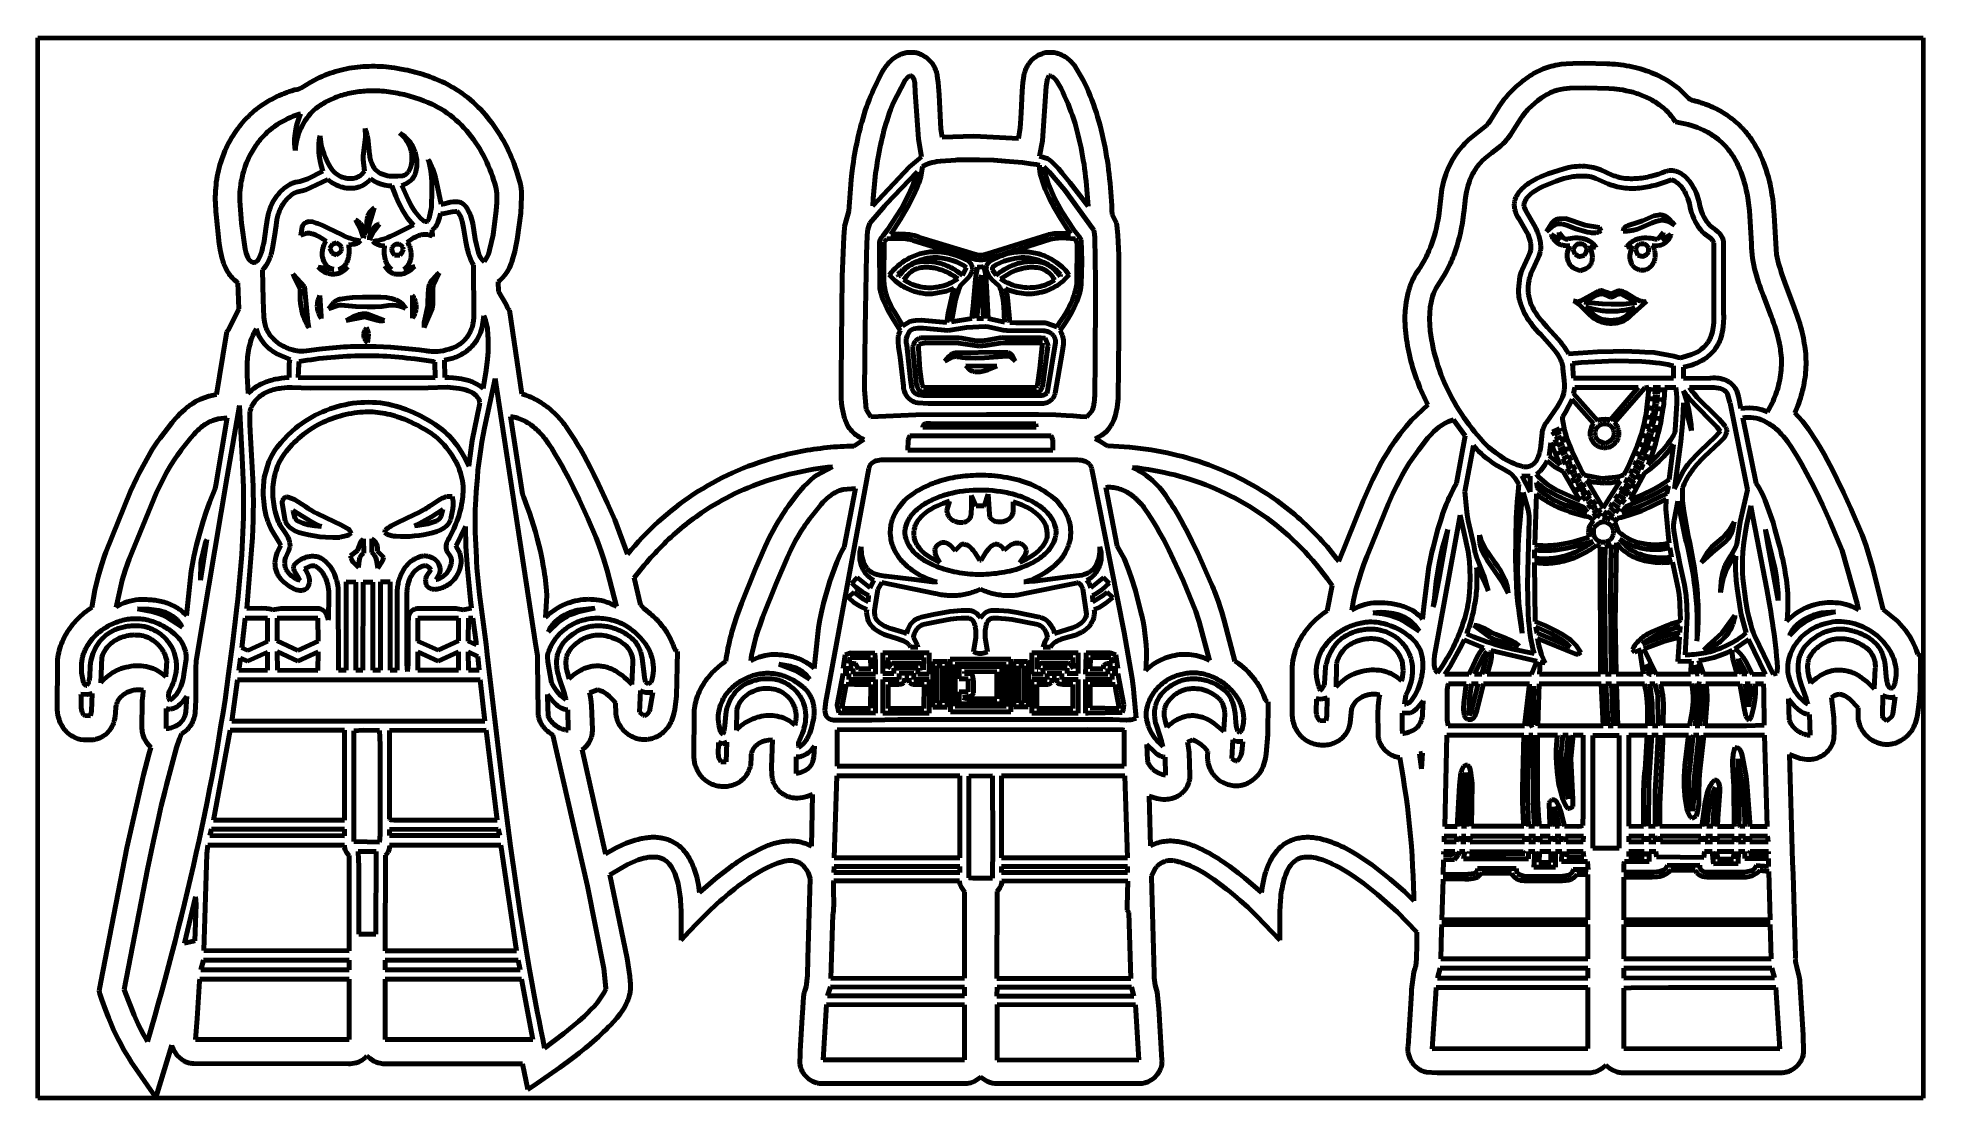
# Model space of a CAD drawing. Header units: millimetres. Extents: x 0 to 17.8, y 0 to 10.
import ezdxf

# ---------------------------------------------------------------- set-up
doc = ezdxf.new("R2010")
doc.units = ezdxf.units.MM
doc.layers.add('color#010101ff', color=7, linetype='CONTINUOUS', lineweight=100)
doc.layers.add('color#ffffffff', color=7, linetype='CONTINUOUS', lineweight=100)

msp = doc.modelspace()

# ---------------------------------------------------------------- linework, layer by layer
at = {"layer": 'color#010101ff'}
for p, q in [((8.034, 9.774), (8.043, 9.782)), ((8.043, 9.782), (8.051, 9.789)), ((8.051, 9.789), (8.06, 9.797)), ((8.06, 9.797), (8.069, 9.804)), ((8.069, 9.804), (8.079, 9.811)), ((8.079, 9.811), (8.088, 9.817)), ((8.088, 9.817), (8.098, 9.823)), ((8.098, 9.823), (8.108, 9.829)), ((8.108, 9.829), (8.118, 9.834)), ((8.118, 9.834), (8.128, 9.839)), ((8.128, 9.839), (8.139, 9.844)), ((8.139, 9.844), (8.149, 9.848)), ((8.149, 9.848), (8.16, 9.851)), ((8.16, 9.851), (8.171, 9.854)), ((8.171, 9.854), (8.182, 9.857)), ((8.182, 9.857), (8.193, 9.859)), ((8.193, 9.859), (8.204, 9.861)), ((8.204, 9.861), (8.216, 9.862)), ((8.216, 9.862), (8.227, 9.862)), ((8.227, 9.862), (8.239, 9.862)), ((8.239, 9.862), (8.251, 9.861)), ((8.251, 9.861), (8.263, 9.86)), ((8.263, 9.86), (8.275, 9.859)), ((8.275, 9.859), (8.286, 9.856)), ((8.286, 9.856), (8.298, 9.853)), ((8.298, 9.853), (8.309, 9.85)), ((8.309, 9.85), (8.32, 9.846)), ((8.32, 9.846), (8.331, 9.841)), ((8.331, 9.841), (8.342, 9.836)), ((8.342, 9.836), (8.352, 9.83)), ((8.352, 9.83), (8.362, 9.824)), ((8.362, 9.824), (8.372, 9.817)), ((8.372, 9.817), (8.382, 9.81)), ((8.382, 9.81), (8.391, 9.802)), ((8.391, 9.802), (8.4, 9.795)), ((8.4, 9.795), (8.408, 9.786)), ((8.408, 9.786), (8.416, 9.777)), ((9.357, 9.772), (9.364, 9.779)), ((9.364, 9.779), (9.37, 9.787)), ((9.37, 9.787), (9.377, 9.793)), ((9.377, 9.793), (9.385, 9.8)), ((9.385, 9.8), (9.392, 9.807)), ((9.392, 9.807), (9.4, 9.813)), ((9.4, 9.813), (9.408, 9.818)), ((9.408, 9.818), (9.416, 9.824)), ((9.416, 9.824), (9.424, 9.829)), ((9.424, 9.829), (9.433, 9.834)), ((9.433, 9.834), (9.442, 9.838)), ((9.442, 9.838), (9.451, 9.842)), ((9.451, 9.842), (9.46, 9.846)), ((9.46, 9.846), (9.469, 9.849)), ((9.469, 9.849), (9.481, 9.853)), ((9.481, 9.853), (9.492, 9.856)), ((9.492, 9.856), (9.504, 9.859)), ((9.504, 9.859), (9.515, 9.86)), ((9.515, 9.86), (9.527, 9.862)), ((9.527, 9.862), (9.539, 9.862)), ((9.539, 9.862), (9.55, 9.862)), ((9.55, 9.862), (9.562, 9.862)), ((9.562, 9.862), (9.574, 9.86)), ((9.574, 9.86), (9.585, 9.859)), ((9.585, 9.859), (9.597, 9.857)), ((9.597, 9.857), (9.608, 9.854)), ((9.608, 9.854), (9.619, 9.851)), ((9.619, 9.851), (9.631, 9.847)), ((9.631, 9.847), (9.642, 9.843)), ((9.642, 9.843), (9.652, 9.838)), ((9.652, 9.838), (9.663, 9.833)), ((9.663, 9.833), (9.674, 9.827)), ((9.674, 9.827), (9.684, 9.822)), ((9.684, 9.822), (9.694, 9.815)), ((9.694, 9.815), (9.704, 9.809)), ((9.704, 9.809), (9.713, 9.801)), ((9.713, 9.801), (9.723, 9.794)), ((9.723, 9.794), (9.731, 9.786)), ((9.731, 9.786), (9.74, 9.778)), ((9.74, 9.778), (9.748, 9.77)), ((2.609, 9.6), (2.633, 9.612)), ((2.633, 9.612), (2.657, 9.624)), ((2.657, 9.624), (2.681, 9.635)), ((2.681, 9.635), (2.706, 9.646)), ((2.706, 9.646), (2.731, 9.655)), ((2.731, 9.655), (2.756, 9.665)), ((2.756, 9.665), (2.781, 9.673)), ((2.781, 9.673), (2.807, 9.681)), ((2.807, 9.681), (2.832, 9.688)), ((2.832, 9.688), (2.858, 9.695)), ((2.858, 9.695), (2.884, 9.701)), ((2.884, 9.701), (2.91, 9.707)), ((2.91, 9.707), (2.937, 9.712)), ((2.937, 9.712), (2.963, 9.716)), ((2.963, 9.716), (2.99, 9.72)), ((2.99, 9.72), (3.016, 9.723)), ((3.016, 9.723), (3.043, 9.725)), ((3.043, 9.725), (3.069, 9.728)), ((3.069, 9.728), (3.096, 9.729)), ((3.096, 9.729), (3.123, 9.73)), ((3.123, 9.73), (3.15, 9.731)), ((3.15, 9.731), (3.177, 9.731)), ((3.177, 9.731), (3.203, 9.73)), ((3.203, 9.73), (3.23, 9.729)), ((3.23, 9.729), (3.257, 9.727)), ((3.257, 9.727), (3.284, 9.725)), ((3.284, 9.725), (3.31, 9.723)), ((3.31, 9.723), (3.337, 9.72)), ((3.337, 9.72), (3.363, 9.716)), ((3.363, 9.716), (3.412, 9.708)), ((3.412, 9.708), (3.461, 9.698)), ((3.461, 9.698), (3.485, 9.693)), ((3.485, 9.693), (3.509, 9.687)), ((3.509, 9.687), (3.533, 9.682)), ((3.533, 9.682), (3.557, 9.675)), ((3.557, 9.675), (3.581, 9.669)), ((3.581, 9.669), (3.605, 9.662)), ((3.605, 9.662), (3.629, 9.655)), ((3.629, 9.655), (3.653, 9.647)), ((3.653, 9.647), (3.676, 9.639)), ((3.676, 9.639), (3.7, 9.631)), ((3.7, 9.631), (3.723, 9.622)), ((3.723, 9.622), (3.746, 9.613)), ((3.746, 9.613), (3.769, 9.604)), ((3.769, 9.604), (3.792, 9.594)), ((7.91, 9.576), (7.926, 9.608)), ((7.926, 9.608), (7.943, 9.64)), ((7.943, 9.64), (7.96, 9.671)), ((7.96, 9.671), (7.978, 9.702)), ((7.978, 9.702), (7.984, 9.711)), ((7.984, 9.711), (7.991, 9.721)), ((7.991, 9.721), (7.997, 9.73)), ((7.997, 9.73), (8.004, 9.739)), ((8.004, 9.739), (8.011, 9.748)), ((8.011, 9.748), (8.019, 9.757)), ((8.019, 9.757), (8.026, 9.766)), ((8.026, 9.766), (8.034, 9.774)), ((8.208, 9.631), (8.178, 9.599)), ((8.218, 9.636), (8.208, 9.631)), ((8.226, 9.638), (8.218, 9.636)), ((8.231, 9.639), (8.226, 9.638)), ((8.237, 9.639), (8.231, 9.639)), ((8.242, 9.637), (8.237, 9.639)), ((8.245, 9.636), (8.242, 9.637)), ((8.252, 9.627), (8.245, 9.636)), ((8.257, 9.618), (8.252, 9.627)), ((8.261, 9.608), (8.257, 9.618)), ((8.266, 9.593), (8.261, 9.608)), ((8.416, 9.777), (8.424, 9.768)), ((8.424, 9.768), (8.432, 9.759)), ((8.432, 9.759), (8.438, 9.749)), ((8.438, 9.749), (8.445, 9.739)), ((8.445, 9.739), (8.451, 9.729)), ((8.451, 9.729), (8.457, 9.718)), ((8.457, 9.718), (8.462, 9.707)), ((8.462, 9.707), (8.466, 9.696)), ((8.466, 9.696), (8.47, 9.685)), ((8.47, 9.685), (8.474, 9.674)), ((8.474, 9.674), (8.477, 9.662)), ((8.477, 9.662), (8.48, 9.651)), ((8.48, 9.651), (8.481, 9.639)), ((8.481, 9.639), (8.485, 9.619)), ((8.485, 9.619), (8.49, 9.579)), ((9.291, 9.598), (9.294, 9.618)), ((9.294, 9.618), (9.297, 9.639)), ((9.297, 9.639), (9.299, 9.648)), ((9.299, 9.648), (9.301, 9.658)), ((9.301, 9.658), (9.303, 9.667)), ((9.303, 9.667), (9.306, 9.677)), ((9.306, 9.677), (9.309, 9.686)), ((9.309, 9.686), (9.313, 9.696)), ((9.313, 9.696), (9.316, 9.705)), ((9.316, 9.705), (9.32, 9.714)), ((9.32, 9.714), (9.325, 9.723)), ((9.325, 9.723), (9.329, 9.731)), ((9.329, 9.731), (9.334, 9.74)), ((9.334, 9.74), (9.34, 9.748)), ((9.34, 9.748), (9.345, 9.756)), ((9.345, 9.756), (9.351, 9.764)), ((9.351, 9.764), (9.357, 9.772)), ((9.522, 9.615), (9.507, 9.543)), ((9.533, 9.642), (9.522, 9.615)), ((9.539, 9.641), (9.533, 9.642)), ((9.545, 9.64), (9.539, 9.641)), ((9.551, 9.638), (9.545, 9.64)), ((9.557, 9.636), (9.551, 9.638)), ((9.562, 9.633), (9.557, 9.636)), ((9.567, 9.631), (9.562, 9.633)), ((9.572, 9.628), (9.567, 9.631)), ((9.577, 9.624), (9.572, 9.628)), ((9.581, 9.621), (9.577, 9.624)), ((9.59, 9.613), (9.581, 9.621)), ((9.598, 9.604), (9.59, 9.613)), ((9.612, 9.584), (9.598, 9.604)), ((9.748, 9.77), (9.756, 9.761)), ((9.756, 9.761), (9.764, 9.752)), ((9.764, 9.752), (9.771, 9.743)), ((9.771, 9.743), (9.857, 9.599)), ((14.002, 9.592), (14.019, 9.604)), ((14.019, 9.604), (14.035, 9.616)), ((14.035, 9.616), (14.052, 9.628)), ((14.052, 9.628), (14.069, 9.639)), ((14.069, 9.639), (14.086, 9.65)), ((14.086, 9.65), (14.103, 9.661)), ((14.103, 9.661), (14.121, 9.671)), ((14.121, 9.671), (14.139, 9.68)), ((14.139, 9.68), (14.157, 9.689)), ((14.157, 9.689), (14.176, 9.698)), ((14.176, 9.698), (14.194, 9.705)), ((14.194, 9.705), (14.213, 9.713)), ((14.213, 9.713), (14.232, 9.72)), ((14.232, 9.72), (14.252, 9.726)), ((14.252, 9.726), (14.271, 9.731)), ((14.271, 9.731), (14.291, 9.736)), ((14.291, 9.736), (14.311, 9.741)), ((14.311, 9.741), (14.331, 9.744)), ((14.331, 9.744), (14.363, 9.749)), ((14.363, 9.749), (14.41, 9.754)), ((14.41, 9.754), (14.474, 9.758)), ((14.474, 9.758), (14.585, 9.76)), ((14.585, 9.76), (14.793, 9.754)), ((14.793, 9.754), (14.82, 9.753)), ((14.82, 9.753), (14.846, 9.752)), ((14.846, 9.752), (14.873, 9.749)), ((14.873, 9.749), (14.9, 9.747)), ((14.9, 9.747), (14.927, 9.744)), ((14.927, 9.744), (14.954, 9.74)), ((14.954, 9.74), (14.981, 9.736)), ((14.981, 9.736), (15.008, 9.731)), ((15.008, 9.731), (15.034, 9.725)), ((15.034, 9.725), (15.061, 9.719)), ((15.061, 9.719), (15.087, 9.713)), ((15.087, 9.713), (15.113, 9.705)), ((15.113, 9.705), (15.139, 9.697)), ((15.139, 9.697), (15.165, 9.689)), ((15.165, 9.689), (15.191, 9.68)), ((15.191, 9.68), (15.216, 9.67)), ((15.216, 9.67), (15.241, 9.66)), ((15.241, 9.66), (15.266, 9.649)), ((15.266, 9.649), (15.29, 9.637)), ((15.29, 9.637), (15.314, 9.625)), ((15.314, 9.625), (15.338, 9.612)), ((15.338, 9.612), (15.361, 9.599)), ((2.188, 9.41), (2.21, 9.422)), ((2.21, 9.422), (2.232, 9.434)), ((2.232, 9.434), (2.255, 9.445)), ((2.255, 9.445), (2.278, 9.456)), ((2.278, 9.456), (2.301, 9.466)), ((2.301, 9.466), (2.325, 9.475)), ((2.325, 9.475), (2.349, 9.484)), ((2.349, 9.484), (2.372, 9.492)), ((2.372, 9.492), (2.397, 9.5)), ((2.397, 9.5), (2.421, 9.507)), ((2.421, 9.507), (2.445, 9.513)), ((2.445, 9.513), (2.458, 9.516)), ((2.458, 9.516), (2.47, 9.52)), ((2.47, 9.52), (2.488, 9.528)), ((2.488, 9.528), (2.57, 9.578)), ((2.57, 9.578), (2.609, 9.6)), ((2.789, 9.428), (2.772, 9.421)), ((2.805, 9.435), (2.789, 9.428)), ((2.822, 9.442), (2.805, 9.435)), ((2.839, 9.448), (2.822, 9.442)), ((2.856, 9.454), (2.839, 9.448)), ((2.873, 9.459), (2.856, 9.454)), ((2.89, 9.464), (2.873, 9.459)), ((2.908, 9.469), (2.89, 9.464)), ((2.925, 9.473), (2.908, 9.469)), ((2.943, 9.477), (2.925, 9.473)), ((2.96, 9.481), (2.943, 9.477)), ((2.978, 9.484), (2.96, 9.481)), ((2.996, 9.487), (2.978, 9.484)), ((3.013, 9.49), (2.996, 9.487)), ((3.031, 9.492), (3.013, 9.49)), ((3.049, 9.494), (3.031, 9.492)), ((3.067, 9.496), (3.049, 9.494)), ((3.085, 9.497), (3.067, 9.496)), ((3.103, 9.498), (3.085, 9.497)), ((3.12, 9.499), (3.103, 9.498)), ((3.138, 9.5), (3.12, 9.499)), ((3.16, 9.5), (3.138, 9.5)), ((3.181, 9.499), (3.16, 9.5)), ((3.203, 9.499), (3.181, 9.499)), ((3.224, 9.498), (3.203, 9.499)), ((3.245, 9.497), (3.224, 9.498)), ((3.267, 9.495), (3.245, 9.497)), ((3.288, 9.493), (3.267, 9.495)), ((3.309, 9.49), (3.288, 9.493)), ((3.33, 9.487), (3.309, 9.49)), ((3.351, 9.484), (3.33, 9.487)), ((3.372, 9.481), (3.351, 9.484)), ((3.393, 9.477), (3.372, 9.481)), ((3.414, 9.472), (3.393, 9.477)), ((3.435, 9.468), (3.414, 9.472)), ((3.456, 9.463), (3.435, 9.468)), ((3.477, 9.458), (3.456, 9.463)), ((3.498, 9.452), (3.477, 9.458)), ((3.518, 9.446), (3.498, 9.452)), ((3.539, 9.44), (3.518, 9.446)), ((3.559, 9.434), (3.539, 9.44)), ((3.6, 9.42), (3.559, 9.434)), ((3.792, 9.594), (3.814, 9.583)), ((3.814, 9.583), (3.837, 9.573)), ((3.837, 9.573), (3.859, 9.562)), ((3.859, 9.562), (3.881, 9.55)), ((3.881, 9.55), (3.902, 9.538)), ((3.902, 9.538), (3.924, 9.526)), ((3.924, 9.526), (3.945, 9.513)), ((3.945, 9.513), (3.966, 9.499)), ((3.966, 9.499), (3.987, 9.485)), ((3.987, 9.485), (4.007, 9.471)), ((4.007, 9.471), (4.027, 9.456)), ((4.027, 9.456), (4.054, 9.436)), ((4.054, 9.436), (4.079, 9.414)), ((7.839, 9.414), (7.852, 9.447)), ((7.852, 9.447), (7.866, 9.48)), ((7.866, 9.48), (7.88, 9.512)), ((7.88, 9.512), (7.895, 9.544)), ((7.895, 9.544), (7.91, 9.576)), ((8.178, 9.599), (8.066, 9.382)), ((8.27, 9.567), (8.266, 9.593)), ((8.274, 9.487), (8.27, 9.567)), ((8.303, 9.042), (8.274, 9.487)), ((8.49, 9.579), (8.494, 9.54)), ((8.494, 9.54), (8.499, 9.46)), ((8.499, 9.46), (8.511, 9.2)), ((9.272, 9.293), (9.281, 9.497)), ((9.281, 9.497), (9.285, 9.537)), ((9.285, 9.537), (9.289, 9.578)), ((9.289, 9.578), (9.291, 9.598)), ((9.507, 9.543), (9.473, 9.027)), ((9.648, 9.521), (9.612, 9.584)), ((9.665, 9.485), (9.648, 9.521)), ((9.682, 9.45), (9.665, 9.485)), ((9.698, 9.413), (9.682, 9.45)), ((9.857, 9.599), (9.89, 9.531)), ((9.89, 9.531), (9.907, 9.492)), ((9.907, 9.492), (9.923, 9.453)), ((9.923, 9.453), (9.939, 9.413)), ((13.827, 9.42), (13.841, 9.437)), ((13.841, 9.437), (13.855, 9.452)), ((13.855, 9.452), (13.868, 9.467)), ((13.868, 9.467), (13.882, 9.482)), ((13.882, 9.482), (13.896, 9.496)), ((13.896, 9.496), (13.911, 9.511)), ((13.911, 9.511), (13.925, 9.525)), ((13.925, 9.525), (13.94, 9.539)), ((13.94, 9.539), (13.955, 9.553)), ((13.955, 9.553), (13.971, 9.566)), ((13.971, 9.566), (13.987, 9.579)), ((13.987, 9.579), (14.002, 9.592)), ((14.177, 9.432), (14.141, 9.405)), ((14.204, 9.45), (14.177, 9.432)), ((14.223, 9.462), (14.204, 9.45)), ((14.243, 9.472), (14.223, 9.462)), ((14.263, 9.482), (14.243, 9.472)), ((14.283, 9.491), (14.263, 9.482)), ((14.294, 9.495), (14.283, 9.491)), ((14.304, 9.498), (14.294, 9.495)), ((14.315, 9.502), (14.304, 9.498)), ((14.326, 9.505), (14.315, 9.502)), ((14.353, 9.512), (14.326, 9.505)), ((14.39, 9.519), (14.353, 9.512)), ((14.446, 9.525), (14.39, 9.519)), ((14.596, 9.528), (14.446, 9.525)), ((14.813, 9.522), (14.596, 9.528)), ((14.863, 9.518), (14.813, 9.522)), ((14.912, 9.512), (14.863, 9.518)), ((14.945, 9.507), (14.912, 9.512)), ((14.977, 9.5), (14.945, 9.507)), ((15.01, 9.493), (14.977, 9.5)), ((15.026, 9.489), (15.01, 9.493)), ((15.042, 9.485), (15.026, 9.489)), ((15.058, 9.48), (15.042, 9.485)), ((15.074, 9.475), (15.058, 9.48)), ((15.089, 9.47), (15.074, 9.475)), ((15.104, 9.464), (15.089, 9.47)), ((15.119, 9.459), (15.104, 9.464)), ((15.134, 9.453), (15.119, 9.459)), ((15.149, 9.447), (15.134, 9.453)), ((15.164, 9.44), (15.149, 9.447)), ((15.178, 9.433), (15.164, 9.44)), ((15.193, 9.426), (15.178, 9.433)), ((15.207, 9.419), (15.193, 9.426)), ((15.361, 9.599), (15.384, 9.584)), ((15.384, 9.584), (15.407, 9.569)), ((15.407, 9.569), (15.429, 9.554)), ((15.429, 9.554), (15.45, 9.537)), ((15.45, 9.537), (15.472, 9.52)), ((15.472, 9.52), (15.492, 9.503)), ((15.492, 9.503), (15.512, 9.484)), ((15.512, 9.484), (15.564, 9.43)), ((15.564, 9.43), (15.578, 9.42)), ((1.968, 9.24), (1.986, 9.258)), ((1.986, 9.258), (2.004, 9.276)), ((2.004, 9.276), (2.023, 9.293)), ((2.023, 9.293), (2.042, 9.309)), ((2.042, 9.309), (2.062, 9.325)), ((2.062, 9.325), (2.082, 9.341)), ((2.082, 9.341), (2.102, 9.356)), ((2.102, 9.356), (2.123, 9.37)), ((2.123, 9.37), (2.144, 9.384)), ((2.144, 9.384), (2.166, 9.397)), ((2.166, 9.397), (2.188, 9.41)), ((2.384, 9.249), (2.358, 9.237)), ((2.41, 9.26), (2.384, 9.249)), ((2.437, 9.27), (2.41, 9.26)), ((2.464, 9.279), (2.437, 9.27)), ((2.461, 9.238), (2.478, 9.283)), ((2.478, 9.283), (2.464, 9.279)), ((2.541, 9.246), (2.532, 9.233)), ((2.552, 9.259), (2.541, 9.246)), ((2.562, 9.272), (2.552, 9.259)), ((2.573, 9.285), (2.562, 9.272)), ((2.584, 9.297), (2.573, 9.285)), ((2.596, 9.309), (2.584, 9.297)), ((2.608, 9.32), (2.596, 9.309)), ((2.621, 9.331), (2.608, 9.32)), ((2.634, 9.342), (2.621, 9.331)), ((2.647, 9.352), (2.634, 9.342)), ((2.662, 9.362), (2.647, 9.352)), ((2.677, 9.371), (2.662, 9.362)), ((2.693, 9.38), (2.677, 9.371)), ((2.708, 9.389), (2.693, 9.38)), ((2.724, 9.398), (2.708, 9.389)), ((2.74, 9.406), (2.724, 9.398)), ((2.756, 9.414), (2.74, 9.406)), ((2.772, 9.421), (2.756, 9.414)), ((3.64, 9.405), (3.6, 9.42)), ((3.679, 9.389), (3.64, 9.405)), ((3.718, 9.372), (3.679, 9.389)), ((3.738, 9.363), (3.718, 9.372)), ((3.77, 9.346), (3.738, 9.363)), ((3.801, 9.328), (3.77, 9.346)), ((3.831, 9.309), (3.801, 9.328)), ((3.86, 9.29), (3.831, 9.309)), ((3.889, 9.269), (3.86, 9.29)), ((3.916, 9.247), (3.889, 9.269)), ((3.943, 9.224), (3.916, 9.247)), ((4.079, 9.414), (4.105, 9.392)), ((4.105, 9.392), (4.129, 9.369)), ((4.129, 9.369), (4.153, 9.346)), ((4.153, 9.346), (4.177, 9.322)), ((4.177, 9.322), (4.2, 9.297)), ((4.2, 9.297), (4.222, 9.272)), ((4.222, 9.272), (4.244, 9.246)), ((4.244, 9.246), (4.264, 9.22)), ((7.772, 9.211), (7.782, 9.245)), ((7.782, 9.245), (7.792, 9.279)), ((7.792, 9.279), (7.803, 9.313)), ((7.803, 9.313), (7.814, 9.347)), ((7.814, 9.347), (7.826, 9.38)), ((7.826, 9.38), (7.839, 9.414)), ((8.018, 9.254), (8.008, 9.222)), ((8.029, 9.286), (8.018, 9.254)), ((8.041, 9.319), (8.029, 9.286)), ((8.053, 9.351), (8.041, 9.319)), ((8.066, 9.382), (8.053, 9.351)), ((9.266, 9.191), (9.272, 9.293)), ((9.714, 9.377), (9.698, 9.413)), ((9.728, 9.34), (9.714, 9.377)), ((9.742, 9.303), (9.728, 9.34)), ((9.755, 9.266), (9.742, 9.303)), ((9.768, 9.229), (9.755, 9.266)), ((9.939, 9.413), (9.953, 9.374)), ((9.953, 9.374), (9.967, 9.334)), ((9.967, 9.334), (9.981, 9.293)), ((9.981, 9.293), (9.993, 9.253)), ((9.993, 9.253), (10.005, 9.212)), ((13.694, 9.217), (13.782, 9.357)), ((13.782, 9.357), (13.814, 9.402)), ((13.814, 9.402), (13.827, 9.42)), ((13.999, 9.261), (13.982, 9.237)), ((14.008, 9.273), (13.999, 9.261)), ((14.018, 9.285), (14.008, 9.273)), ((14.027, 9.297), (14.018, 9.285)), ((14.037, 9.308), (14.027, 9.297)), ((14.047, 9.32), (14.037, 9.308)), ((14.058, 9.331), (14.047, 9.32)), ((14.141, 9.405), (14.058, 9.331)), ((15.221, 9.411), (15.207, 9.419)), ((15.235, 9.403), (15.221, 9.411)), ((15.249, 9.395), (15.235, 9.403)), ((15.262, 9.386), (15.249, 9.395)), ((15.276, 9.377), (15.262, 9.386)), ((15.289, 9.368), (15.276, 9.377)), ((15.302, 9.358), (15.289, 9.368)), ((15.314, 9.348), (15.302, 9.358)), ((15.327, 9.338), (15.314, 9.348)), ((15.339, 9.328), (15.327, 9.338)), ((15.35, 9.317), (15.339, 9.328)), ((15.362, 9.306), (15.35, 9.317)), ((15.373, 9.294), (15.362, 9.306)), ((15.384, 9.283), (15.373, 9.294)), ((15.395, 9.271), (15.384, 9.283)), ((15.405, 9.258), (15.395, 9.271)), ((15.415, 9.246), (15.405, 9.258)), ((15.424, 9.233), (15.415, 9.246)), ((15.578, 9.42), (15.589, 9.413)), ((15.589, 9.413), (15.597, 9.41)), ((15.597, 9.41), (15.606, 9.408)), ((15.606, 9.408), (15.611, 9.407)), ((15.611, 9.407), (15.629, 9.402)), ((15.629, 9.402), (15.648, 9.397)), ((15.648, 9.397), (15.667, 9.392)), ((15.667, 9.392), (15.685, 9.386)), ((15.685, 9.386), (15.704, 9.38)), ((15.704, 9.38), (15.722, 9.374)), ((15.722, 9.374), (15.74, 9.367)), ((15.74, 9.367), (15.758, 9.36)), ((15.758, 9.36), (15.776, 9.352)), ((15.776, 9.352), (15.793, 9.344)), ((15.793, 9.344), (15.811, 9.336)), ((15.811, 9.336), (15.828, 9.328)), ((15.828, 9.328), (15.845, 9.319)), ((15.845, 9.319), (15.862, 9.309)), ((15.862, 9.309), (15.879, 9.3)), ((15.879, 9.3), (15.896, 9.29)), ((15.896, 9.29), (15.912, 9.279)), ((15.912, 9.279), (15.928, 9.269)), ((15.928, 9.269), (15.944, 9.258)), ((15.944, 9.258), (15.96, 9.246)), ((15.96, 9.246), (15.975, 9.235)), ((1.827, 9.055), (1.842, 9.079)), ((1.842, 9.079), (1.857, 9.102)), ((1.857, 9.102), (1.871, 9.123)), ((1.871, 9.123), (1.886, 9.144)), ((1.886, 9.144), (1.901, 9.164)), ((1.901, 9.164), (1.917, 9.184)), ((1.917, 9.184), (1.933, 9.203)), ((1.933, 9.203), (1.95, 9.222)), ((1.95, 9.222), (1.968, 9.24)), ((2.127, 9.07), (2.114, 9.057)), ((2.147, 9.091), (2.127, 9.07)), ((2.167, 9.111), (2.147, 9.091)), ((2.189, 9.129), (2.167, 9.111)), ((2.211, 9.147), (2.189, 9.129)), ((2.234, 9.164), (2.211, 9.147)), ((2.258, 9.181), (2.234, 9.164)), ((2.282, 9.196), (2.258, 9.181)), ((2.307, 9.211), (2.282, 9.196)), ((2.332, 9.224), (2.307, 9.211)), ((2.358, 9.237), (2.332, 9.224)), ((2.422, 9.047), (2.424, 9.071)), ((2.424, 9.071), (2.426, 9.095)), ((2.426, 9.095), (2.43, 9.119)), ((2.43, 9.119), (2.437, 9.155)), ((2.437, 9.155), (2.446, 9.191)), ((2.446, 9.191), (2.461, 9.238)), ((2.452, 9.068), (2.448, 9.052)), ((2.457, 9.084), (2.452, 9.068)), ((2.463, 9.1), (2.457, 9.084)), ((2.469, 9.115), (2.463, 9.1)), ((2.475, 9.131), (2.469, 9.115)), ((2.482, 9.146), (2.475, 9.131)), ((2.489, 9.161), (2.482, 9.146)), ((2.497, 9.176), (2.489, 9.161)), ((2.505, 9.19), (2.497, 9.176)), ((2.513, 9.205), (2.505, 9.19)), ((2.522, 9.219), (2.513, 9.205)), ((2.532, 9.233), (2.522, 9.219)), ((2.658, 9.053), (2.662, 9.076)), ((2.662, 9.076), (2.663, 9.064)), ((3.088, 9.125), (3.086, 9.143)), ((3.086, 9.143), (3.091, 9.131)), ((3.09, 9.097), (3.088, 9.125)), ((3.09, 9.06), (3.09, 9.097)), ((3.091, 9.131), (3.096, 9.118)), ((3.096, 9.118), (3.101, 9.105)), ((3.101, 9.105), (3.104, 9.092)), ((3.104, 9.092), (3.108, 9.079)), ((3.108, 9.079), (3.11, 9.065)), ((3.433, 9.082), (3.413, 9.1)), ((3.413, 9.1), (3.427, 9.092)), ((3.427, 9.092), (3.44, 9.084)), ((3.451, 9.062), (3.433, 9.082)), ((3.44, 9.084), (3.453, 9.075)), ((3.453, 9.075), (3.465, 9.065)), ((3.969, 9.2), (3.943, 9.224)), ((3.995, 9.175), (3.969, 9.2)), ((4.019, 9.15), (3.995, 9.175)), ((4.043, 9.124), (4.019, 9.15)), ((4.066, 9.096), (4.043, 9.124)), ((4.088, 9.069), (4.066, 9.096)), ((4.109, 9.04), (4.088, 9.069)), ((4.264, 9.22), (4.285, 9.193)), ((4.285, 9.193), (4.305, 9.166)), ((4.305, 9.166), (4.324, 9.138)), ((4.324, 9.138), (4.342, 9.11)), ((4.342, 9.11), (4.36, 9.082)), ((4.36, 9.082), (4.377, 9.053)), ((7.729, 9.038), (7.737, 9.073)), ((7.737, 9.073), (7.745, 9.108)), ((7.745, 9.108), (7.753, 9.142)), ((7.753, 9.142), (7.762, 9.177)), ((7.762, 9.177), (7.772, 9.211)), ((7.97, 9.091), (7.962, 9.057)), ((7.979, 9.124), (7.97, 9.091)), ((7.988, 9.156), (7.979, 9.124)), ((7.997, 9.189), (7.988, 9.156)), ((8.008, 9.222), (7.997, 9.189)), ((8.511, 9.2), (8.516, 9.14)), ((8.516, 9.14), (8.52, 9.101)), ((8.52, 9.101), (8.526, 9.061)), ((8.526, 9.061), (8.826, 9.072)), ((8.826, 9.072), (8.889, 9.069)), ((8.889, 9.069), (9.247, 9.049)), ((9.247, 9.049), (9.251, 9.069)), ((9.251, 9.069), (9.254, 9.089)), ((9.254, 9.089), (9.257, 9.11)), ((9.257, 9.11), (9.262, 9.15)), ((9.262, 9.15), (9.266, 9.191)), ((9.78, 9.191), (9.768, 9.229)), ((9.791, 9.153), (9.78, 9.191)), ((9.801, 9.115), (9.791, 9.153)), ((9.811, 9.077), (9.801, 9.115)), ((9.82, 9.038), (9.811, 9.077)), ((10.005, 9.212), (10.016, 9.171)), ((10.016, 9.171), (10.027, 9.13)), ((10.027, 9.13), (10.037, 9.089)), ((10.037, 9.089), (10.046, 9.048)), ((13.493, 9.039), (13.66, 9.173)), ((13.66, 9.173), (13.674, 9.19)), ((13.674, 9.19), (13.694, 9.217)), ((13.885, 9.084), (13.867, 9.059)), ((13.918, 9.134), (13.885, 9.084)), ((13.982, 9.237), (13.918, 9.134)), ((15.433, 9.219), (15.424, 9.233)), ((15.442, 9.206), (15.433, 9.219)), ((15.487, 9.198), (15.442, 9.206)), ((15.532, 9.188), (15.487, 9.198)), ((15.561, 9.181), (15.532, 9.188)), ((15.591, 9.172), (15.561, 9.181)), ((15.62, 9.163), (15.591, 9.172)), ((15.648, 9.153), (15.62, 9.163)), ((15.677, 9.141), (15.648, 9.153)), ((15.705, 9.129), (15.677, 9.141)), ((15.718, 9.122), (15.705, 9.129)), ((15.732, 9.115), (15.718, 9.122)), ((15.745, 9.108), (15.732, 9.115)), ((15.758, 9.101), (15.745, 9.108)), ((15.771, 9.093), (15.758, 9.101)), ((15.784, 9.085), (15.771, 9.093)), ((15.797, 9.076), (15.784, 9.085)), ((15.81, 9.068), (15.797, 9.076)), ((15.822, 9.059), (15.81, 9.068)), ((15.975, 9.235), (15.99, 9.223)), ((15.99, 9.223), (16.005, 9.21)), ((16.005, 9.21), (16.02, 9.198)), ((16.02, 9.198), (16.034, 9.185)), ((16.034, 9.185), (16.048, 9.171)), ((16.048, 9.171), (16.062, 9.158)), ((16.062, 9.158), (16.075, 9.144)), ((16.075, 9.144), (16.088, 9.129)), ((16.088, 9.129), (16.1, 9.116)), ((16.1, 9.116), (16.112, 9.102)), ((16.112, 9.102), (16.123, 9.088)), ((16.123, 9.088), (16.134, 9.074)), ((16.134, 9.074), (16.145, 9.06)), ((1.744, 8.88), (1.754, 8.906)), ((1.754, 8.906), (1.764, 8.932)), ((1.764, 8.932), (1.776, 8.957)), ((1.776, 8.957), (1.787, 8.982)), ((1.787, 8.982), (1.8, 9.007)), ((1.8, 9.007), (1.813, 9.031)), ((1.813, 9.031), (1.827, 9.055)), ((2.001, 8.889), (1.992, 8.872)), ((2.009, 8.905), (2.001, 8.889)), ((2.018, 8.921), (2.009, 8.905)), ((2.027, 8.937), (2.018, 8.921)), ((2.037, 8.953), (2.027, 8.937)), ((2.047, 8.969), (2.037, 8.953)), ((2.057, 8.984), (2.047, 8.969)), ((2.068, 8.999), (2.057, 8.984)), ((2.079, 9.014), (2.068, 8.999)), ((2.09, 9.028), (2.079, 9.014)), ((2.102, 9.043), (2.09, 9.028)), ((2.114, 9.057), (2.102, 9.043)), ((2.421, 9.022), (2.422, 9.047)), ((2.422, 8.998), (2.421, 9.022)), ((2.423, 8.974), (2.422, 8.998)), ((2.424, 8.962), (2.423, 8.974)), ((2.426, 8.949), (2.424, 8.962)), ((2.428, 8.937), (2.426, 8.949)), ((2.429, 8.954), (2.428, 8.937)), ((2.431, 8.97), (2.429, 8.954)), ((2.434, 8.987), (2.431, 8.97)), ((2.436, 9.003), (2.434, 8.987)), ((2.44, 9.02), (2.436, 9.003)), ((2.443, 9.036), (2.44, 9.02)), ((2.448, 9.052), (2.443, 9.036)), ((2.651, 8.959), (2.652, 8.995)), ((2.652, 8.924), (2.651, 8.959)), ((2.652, 8.995), (2.655, 9.03)), ((2.655, 8.889), (2.652, 8.924)), ((2.655, 9.03), (2.658, 9.053)), ((2.66, 8.854), (2.655, 8.889)), ((2.663, 9.064), (2.666, 9.039)), ((2.666, 9.039), (2.669, 9.014)), ((2.669, 9.014), (2.674, 8.99)), ((2.674, 8.99), (2.68, 8.966)), ((2.68, 8.966), (2.686, 8.942)), ((2.686, 8.942), (2.694, 8.918)), ((2.694, 8.918), (2.702, 8.895)), ((2.702, 8.895), (2.712, 8.872)), ((3.07, 8.885), (3.09, 9.06)), ((3.11, 9.065), (3.113, 9.052)), ((3.113, 9.052), (3.116, 9.025)), ((3.116, 9.025), (3.125, 8.928)), ((3.125, 8.928), (3.128, 8.901)), ((3.128, 8.901), (3.13, 8.887)), ((3.463, 9.049), (3.451, 9.062)), ((3.474, 9.034), (3.463, 9.049)), ((3.465, 9.065), (3.476, 9.054)), ((3.484, 9.02), (3.474, 9.034)), ((3.476, 9.054), (3.487, 9.043)), ((3.493, 9.004), (3.484, 9.02)), ((3.487, 9.043), (3.498, 9.032)), ((3.502, 8.988), (3.493, 9.004)), ((3.498, 9.032), (3.507, 9.02)), ((3.509, 8.972), (3.502, 8.988)), ((3.507, 9.02), (3.517, 9.007)), ((3.515, 8.955), (3.509, 8.972)), ((3.518, 8.947), (3.515, 8.955)), ((3.517, 9.007), (3.525, 8.994)), ((3.52, 8.938), (3.518, 8.947)), ((3.522, 8.929), (3.52, 8.938)), ((3.524, 8.921), (3.522, 8.929)), ((3.525, 8.912), (3.524, 8.921)), ((3.525, 8.994), (3.533, 8.981)), ((3.526, 8.903), (3.525, 8.912)), ((3.527, 8.894), (3.526, 8.903)), ((3.527, 8.885), (3.527, 8.894)), ((3.533, 8.981), (3.54, 8.967)), ((3.54, 8.967), (3.547, 8.953)), ((3.547, 8.953), (3.552, 8.938)), ((3.552, 8.938), (3.558, 8.924)), ((3.558, 8.924), (3.562, 8.909)), ((3.562, 8.909), (3.566, 8.893)), ((3.566, 8.893), (3.569, 8.878)), ((4.129, 9.011), (4.109, 9.04)), ((4.149, 8.981), (4.129, 9.011)), ((4.167, 8.951), (4.149, 8.981)), ((4.185, 8.92), (4.167, 8.951)), ((4.202, 8.889), (4.185, 8.92)), ((4.218, 8.857), (4.202, 8.889)), ((4.377, 9.053), (4.394, 9.024)), ((4.394, 9.024), (4.41, 8.994)), ((4.41, 8.994), (4.425, 8.964)), ((4.425, 8.964), (4.439, 8.934)), ((4.439, 8.934), (4.453, 8.903)), ((4.453, 8.903), (4.467, 8.872)), ((7.696, 8.863), (7.702, 8.898)), ((7.702, 8.898), (7.708, 8.933)), ((7.708, 8.933), (7.715, 8.968)), ((7.715, 8.968), (7.722, 9.003)), ((7.722, 9.003), (7.729, 9.038)), ((7.926, 8.89), (7.92, 8.857)), ((7.933, 8.924), (7.926, 8.89)), ((7.939, 8.958), (7.933, 8.924)), ((7.946, 8.991), (7.939, 8.958)), ((7.954, 9.024), (7.946, 8.991)), ((7.962, 9.057), (7.954, 9.024)), ((8.332, 8.876), (8.303, 9.042)), ((9.473, 9.027), (9.446, 8.882)), ((9.829, 9), (9.82, 9.038)), ((9.837, 8.961), (9.829, 9)), ((9.845, 8.922), (9.837, 8.961)), ((9.852, 8.883), (9.845, 8.922)), ((10.046, 9.048), (10.055, 9.006)), ((10.055, 9.006), (10.063, 8.965)), ((10.063, 8.965), (10.071, 8.923)), ((10.071, 8.923), (10.078, 8.881)), ((13.341, 8.855), (13.369, 8.9)), ((13.369, 8.9), (13.401, 8.942)), ((13.401, 8.942), (13.435, 8.981)), ((13.435, 8.981), (13.456, 9.004)), ((13.456, 9.004), (13.493, 9.039)), ((13.71, 8.916), (13.646, 8.863)), ((13.796, 8.982), (13.71, 8.916)), ((13.807, 8.992), (13.796, 8.982)), ((13.818, 9.002), (13.807, 8.992)), ((13.828, 9.013), (13.818, 9.002)), ((13.839, 9.024), (13.828, 9.013)), ((13.848, 9.036), (13.839, 9.024)), ((13.858, 9.048), (13.848, 9.036)), ((13.867, 9.059), (13.858, 9.048)), ((15.834, 9.049), (15.822, 9.059)), ((15.846, 9.039), (15.834, 9.049)), ((15.86, 9.027), (15.846, 9.039)), ((15.875, 9.014), (15.86, 9.027)), ((15.889, 9.001), (15.875, 9.014)), ((15.902, 8.987), (15.889, 9.001)), ((15.915, 8.973), (15.902, 8.987)), ((15.928, 8.959), (15.915, 8.973)), ((15.94, 8.944), (15.928, 8.959)), ((15.951, 8.929), (15.94, 8.944)), ((15.963, 8.914), (15.951, 8.929)), ((15.973, 8.898), (15.963, 8.914)), ((15.984, 8.882), (15.973, 8.898)), ((16.145, 9.06), (16.155, 9.045)), ((16.155, 9.045), (16.165, 9.03)), ((16.165, 9.03), (16.175, 9.015)), ((16.175, 9.015), (16.185, 9)), ((16.185, 9), (16.194, 8.985)), ((16.194, 8.985), (16.203, 8.969)), ((16.203, 8.969), (16.212, 8.953)), ((16.212, 8.953), (16.229, 8.922)), ((16.229, 8.922), (16.244, 8.889)), ((16.244, 8.889), (16.259, 8.856)), ((1.693, 8.693), (1.698, 8.72)), ((1.698, 8.72), (1.704, 8.747)), ((1.704, 8.747), (1.711, 8.774)), ((1.711, 8.774), (1.718, 8.801)), ((1.718, 8.801), (1.726, 8.827)), ((1.726, 8.827), (1.735, 8.854)), ((1.735, 8.854), (1.744, 8.88)), ((1.935, 8.717), (1.931, 8.699)), ((1.94, 8.734), (1.935, 8.717)), ((1.945, 8.752), (1.94, 8.734)), ((1.951, 8.77), (1.945, 8.752)), ((1.957, 8.787), (1.951, 8.77)), ((1.963, 8.805), (1.957, 8.787)), ((1.97, 8.822), (1.963, 8.805)), ((1.977, 8.839), (1.97, 8.822)), ((1.985, 8.856), (1.977, 8.839)), ((1.992, 8.872), (1.985, 8.856)), ((2.546, 8.67), (2.689, 8.741)), ((2.667, 8.82), (2.66, 8.854)), ((2.675, 8.786), (2.667, 8.82)), ((2.685, 8.752), (2.675, 8.786)), ((2.689, 8.741), (2.685, 8.752)), ((2.712, 8.872), (2.722, 8.85)), ((2.722, 8.85), (2.733, 8.827)), ((2.733, 8.827), (2.745, 8.806)), ((2.745, 8.806), (2.758, 8.784)), ((2.758, 8.784), (2.771, 8.764)), ((2.771, 8.764), (2.786, 8.743)), ((2.786, 8.743), (2.794, 8.735)), ((2.794, 8.735), (2.802, 8.727)), ((2.802, 8.727), (2.811, 8.719)), ((2.811, 8.719), (2.82, 8.712)), ((2.82, 8.712), (2.83, 8.706)), ((3.048, 8.705), (3.057, 8.713)), ((3.057, 8.713), (3.065, 8.721)), ((3.065, 8.721), (3.073, 8.731)), ((3.067, 8.853), (3.069, 8.876)), ((3.08, 8.741), (3.067, 8.853)), ((3.069, 8.876), (3.07, 8.885)), ((3.073, 8.731), (3.08, 8.741)), ((3.13, 8.887), (3.132, 8.874)), ((3.132, 8.874), (3.135, 8.861)), ((3.135, 8.861), (3.138, 8.848)), ((3.138, 8.848), (3.142, 8.835)), ((3.142, 8.835), (3.146, 8.822)), ((3.146, 8.822), (3.152, 8.809)), ((3.152, 8.809), (3.157, 8.797)), ((3.157, 8.797), (3.164, 8.785)), ((3.164, 8.785), (3.171, 8.773)), ((3.171, 8.773), (3.179, 8.761)), ((3.179, 8.761), (3.186, 8.754)), ((3.186, 8.754), (3.193, 8.747)), ((3.193, 8.747), (3.201, 8.741)), ((3.201, 8.741), (3.209, 8.735)), ((3.209, 8.735), (3.217, 8.729)), ((3.217, 8.729), (3.225, 8.724)), ((3.225, 8.724), (3.233, 8.72)), ((3.233, 8.72), (3.242, 8.716)), ((3.242, 8.716), (3.251, 8.712)), ((3.251, 8.712), (3.26, 8.709)), ((3.464, 8.707), (3.47, 8.711)), ((3.47, 8.711), (3.476, 8.716)), ((3.476, 8.716), (3.481, 8.72)), ((3.481, 8.72), (3.486, 8.725)), ((3.486, 8.725), (3.491, 8.731)), ((3.491, 8.731), (3.495, 8.736)), ((3.495, 8.736), (3.499, 8.742)), ((3.499, 8.742), (3.503, 8.748)), ((3.503, 8.748), (3.506, 8.755)), ((3.506, 8.755), (3.509, 8.761)), ((3.509, 8.761), (3.512, 8.768)), ((3.512, 8.768), (3.517, 8.782)), ((3.517, 8.782), (3.521, 8.796)), ((3.521, 8.796), (3.524, 8.81)), ((3.524, 8.81), (3.526, 8.833)), ((3.526, 8.833), (3.528, 8.854)), ((3.527, 8.876), (3.527, 8.885)), ((3.528, 8.854), (3.527, 8.876)), ((3.562, 8.723), (3.557, 8.708)), ((3.566, 8.738), (3.562, 8.723)), ((3.569, 8.754), (3.566, 8.738)), ((3.569, 8.878), (3.572, 8.863)), ((3.572, 8.769), (3.569, 8.754)), ((3.572, 8.863), (3.573, 8.847)), ((3.573, 8.784), (3.572, 8.769)), ((3.573, 8.847), (3.574, 8.831)), ((3.574, 8.8), (3.573, 8.784)), ((3.574, 8.831), (3.575, 8.816)), ((3.575, 8.816), (3.574, 8.8)), ((3.685, 8.837), (3.681, 8.852)), ((3.681, 8.852), (3.688, 8.838)), ((3.69, 8.822), (3.685, 8.837)), ((3.688, 8.838), (3.696, 8.825)), ((3.693, 8.807), (3.69, 8.822)), ((3.697, 8.791), (3.693, 8.807)), ((3.696, 8.825), (3.702, 8.811)), ((3.7, 8.776), (3.697, 8.791)), ((3.705, 8.745), (3.7, 8.776)), ((3.702, 8.811), (3.709, 8.797)), ((3.709, 8.715), (3.705, 8.745)), ((3.709, 8.797), (3.715, 8.783)), ((3.712, 8.684), (3.709, 8.715)), ((3.715, 8.783), (3.721, 8.769)), ((3.721, 8.769), (3.731, 8.741)), ((3.731, 8.741), (3.741, 8.712)), ((3.741, 8.712), (3.75, 8.683)), ((4.234, 8.825), (4.218, 8.857)), ((4.248, 8.792), (4.234, 8.825)), ((4.262, 8.76), (4.248, 8.792)), ((4.275, 8.726), (4.262, 8.76)), ((4.287, 8.693), (4.275, 8.726)), ((4.467, 8.872), (4.48, 8.841)), ((4.48, 8.841), (4.492, 8.81)), ((4.492, 8.81), (4.503, 8.778)), ((4.503, 8.778), (4.514, 8.746)), ((4.514, 8.746), (4.524, 8.714)), ((4.524, 8.714), (4.534, 8.682)), ((7.668, 8.661), (7.676, 8.722)), ((7.676, 8.722), (7.686, 8.793)), ((7.686, 8.793), (7.691, 8.828)), ((7.691, 8.828), (7.696, 8.863)), ((7.873, 8.415), (8.219, 8.781)), ((7.9, 8.722), (7.896, 8.688)), ((7.905, 8.755), (7.9, 8.722)), ((7.91, 8.789), (7.905, 8.755)), ((7.915, 8.823), (7.91, 8.789)), ((7.92, 8.857), (7.915, 8.823)), ((8.293, 8.734), (8.001, 8.431)), ((8.219, 8.781), (8.332, 8.876)), ((8.278, 8.685), (8.293, 8.734)), ((8.341, 8.785), (8.327, 8.688)), ((8.351, 8.791), (8.341, 8.785)), ((8.361, 8.796), (8.351, 8.791)), ((8.371, 8.801), (8.361, 8.796)), ((8.381, 8.805), (8.371, 8.801)), ((8.391, 8.81), (8.381, 8.805)), ((8.402, 8.813), (8.391, 8.81)), ((8.412, 8.817), (8.402, 8.813)), ((8.434, 8.823), (8.412, 8.817)), ((8.455, 8.828), (8.434, 8.823)), ((8.477, 8.832), (8.455, 8.828)), ((8.511, 8.836), (8.477, 8.832)), ((8.656, 8.845), (8.511, 8.836)), ((8.666, 8.85), (8.656, 8.845)), ((8.881, 8.849), (8.666, 8.85)), ((9.016, 8.844), (8.881, 8.849)), ((9.123, 8.837), (9.016, 8.844)), ((9.203, 8.83), (9.123, 8.837)), ((9.284, 8.822), (9.203, 8.83)), ((9.364, 8.812), (9.284, 8.822)), ((9.417, 8.804), (9.364, 8.812)), ((9.444, 8.799), (9.417, 8.804)), ((9.446, 8.767), (9.444, 8.799)), ((9.446, 8.882), (9.527, 8.857)), ((9.453, 8.718), (9.446, 8.767)), ((9.486, 8.609), (9.453, 8.718)), ((9.49, 8.783), (9.493, 8.761)), ((9.541, 8.733), (9.49, 8.783)), ((9.493, 8.761), (9.496, 8.74)), ((9.496, 8.74), (9.503, 8.708)), ((9.527, 8.857), (9.544, 8.845)), ((9.684, 8.561), (9.541, 8.733)), ((9.544, 8.845), (9.557, 8.834)), ((9.557, 8.834), (9.571, 8.821)), ((9.571, 8.821), (9.597, 8.794)), ((9.597, 8.794), (9.623, 8.766)), ((9.623, 8.766), (9.66, 8.724)), ((9.66, 8.724), (9.731, 8.636)), ((9.858, 8.844), (9.852, 8.883)), ((9.865, 8.805), (9.858, 8.844)), ((9.87, 8.766), (9.865, 8.805)), ((9.875, 8.727), (9.87, 8.766)), ((9.88, 8.687), (9.875, 8.727)), ((10.078, 8.881), (10.085, 8.839)), ((10.085, 8.839), (10.091, 8.797)), ((10.091, 8.797), (10.097, 8.755)), ((10.097, 8.755), (10.102, 8.713)), ((10.102, 8.713), (10.106, 8.671)), ((13.275, 8.709), (13.279, 8.722)), ((13.279, 8.722), (13.294, 8.762)), ((13.294, 8.762), (13.316, 8.809)), ((13.316, 8.809), (13.341, 8.855)), ((13.532, 8.721), (13.526, 8.71)), ((13.539, 8.733), (13.532, 8.721)), ((13.546, 8.745), (13.539, 8.733)), ((13.552, 8.755), (13.546, 8.745)), ((13.559, 8.765), (13.552, 8.755)), ((13.566, 8.775), (13.559, 8.765)), ((13.573, 8.784), (13.566, 8.775)), ((13.588, 8.803), (13.573, 8.784)), ((13.604, 8.821), (13.588, 8.803)), ((13.62, 8.838), (13.604, 8.821)), ((13.646, 8.863), (13.62, 8.838)), ((14.169, 8.688), (14.238, 8.717)), ((14.238, 8.717), (14.389, 8.765)), ((14.389, 8.765), (14.432, 8.776)), ((14.432, 8.776), (14.465, 8.782)), ((14.465, 8.782), (14.488, 8.785)), ((14.488, 8.785), (14.51, 8.787)), ((14.51, 8.787), (14.533, 8.788)), ((14.533, 8.788), (14.544, 8.788)), ((14.544, 8.788), (14.555, 8.787)), ((14.555, 8.787), (14.566, 8.788)), ((14.566, 8.788), (14.577, 8.788)), ((14.577, 8.788), (14.587, 8.788)), ((14.587, 8.788), (14.608, 8.786)), ((14.608, 8.786), (14.629, 8.784)), ((14.629, 8.784), (14.649, 8.78)), ((14.649, 8.78), (14.67, 8.775)), ((14.67, 8.775), (14.7, 8.767)), ((14.7, 8.767), (14.739, 8.753)), ((14.739, 8.753), (14.845, 8.705)), ((15.246, 8.703), (15.28, 8.714)), ((15.28, 8.714), (15.313, 8.725)), ((15.313, 8.725), (15.346, 8.737)), ((15.346, 8.737), (15.353, 8.74)), ((15.353, 8.74), (15.359, 8.742)), ((15.359, 8.742), (15.366, 8.744)), ((15.366, 8.744), (15.372, 8.746)), ((15.372, 8.746), (15.379, 8.747)), ((15.379, 8.747), (15.386, 8.748)), ((15.386, 8.748), (15.392, 8.748)), ((15.392, 8.748), (15.399, 8.749)), ((15.399, 8.749), (15.412, 8.748)), ((15.412, 8.748), (15.426, 8.746)), ((15.426, 8.746), (15.439, 8.744)), ((15.439, 8.744), (15.452, 8.74)), ((15.452, 8.74), (15.465, 8.735)), ((15.465, 8.735), (15.477, 8.73)), ((15.477, 8.73), (15.495, 8.72)), ((15.495, 8.72), (15.512, 8.708)), ((15.994, 8.866), (15.984, 8.882)), ((16.004, 8.849), (15.994, 8.866)), ((16.013, 8.833), (16.004, 8.849)), ((16.022, 8.816), (16.013, 8.833)), ((16.03, 8.799), (16.022, 8.816)), ((16.038, 8.781), (16.03, 8.799)), ((16.046, 8.764), (16.038, 8.781)), ((16.054, 8.746), (16.046, 8.764)), ((16.061, 8.728), (16.054, 8.746)), ((16.067, 8.71), (16.061, 8.728)), ((16.259, 8.856), (16.272, 8.823)), ((16.272, 8.823), (16.285, 8.789)), ((16.285, 8.789), (16.297, 8.755)), ((16.297, 8.755), (16.307, 8.721)), ((16.307, 8.721), (16.317, 8.686)), ((1.675, 8.527), (1.676, 8.555)), ((1.676, 8.555), (1.678, 8.583)), ((1.678, 8.583), (1.681, 8.61)), ((1.681, 8.61), (1.684, 8.638)), ((1.684, 8.638), (1.688, 8.665)), ((1.688, 8.665), (1.693, 8.693)), ((1.906, 8.543), (1.905, 8.508)), ((1.908, 8.566), (1.906, 8.543)), ((1.912, 8.59), (1.908, 8.566)), ((1.914, 8.608), (1.912, 8.59)), ((1.916, 8.626), (1.914, 8.608)), ((1.919, 8.644), (1.916, 8.626)), ((1.923, 8.663), (1.919, 8.644)), ((1.927, 8.681), (1.923, 8.663)), ((1.931, 8.699), (1.927, 8.681)), ((2.269, 8.526), (2.284, 8.543)), ((2.284, 8.543), (2.3, 8.559)), ((2.3, 8.559), (2.308, 8.566)), ((2.308, 8.566), (2.316, 8.574)), ((2.316, 8.574), (2.325, 8.581)), ((2.325, 8.581), (2.334, 8.588)), ((2.334, 8.588), (2.343, 8.594)), ((2.343, 8.594), (2.352, 8.601)), ((2.352, 8.601), (2.362, 8.607)), ((2.362, 8.607), (2.371, 8.613)), ((2.371, 8.613), (2.381, 8.618)), ((2.381, 8.618), (2.391, 8.623)), ((2.391, 8.623), (2.401, 8.628)), ((2.401, 8.628), (2.412, 8.632)), ((2.412, 8.632), (2.422, 8.636)), ((2.423, 8.537), (2.413, 8.531)), ((2.422, 8.636), (2.432, 8.637)), ((2.441, 8.545), (2.423, 8.537)), ((2.432, 8.637), (2.452, 8.64)), ((2.518, 8.561), (2.441, 8.545)), ((2.452, 8.64), (2.471, 8.644)), ((2.471, 8.644), (2.491, 8.65)), ((2.491, 8.65), (2.519, 8.659)), ((2.522, 8.562), (2.518, 8.561)), ((2.519, 8.659), (2.546, 8.67)), ((2.735, 8.662), (2.522, 8.562)), ((2.75, 8.649), (2.735, 8.662)), ((2.766, 8.638), (2.75, 8.649)), ((2.783, 8.627), (2.766, 8.638)), ((2.8, 8.618), (2.783, 8.627)), ((2.818, 8.609), (2.8, 8.618)), ((2.836, 8.602), (2.818, 8.609)), ((2.83, 8.706), (2.84, 8.7)), ((2.854, 8.595), (2.836, 8.602)), ((2.84, 8.7), (2.85, 8.694)), ((2.85, 8.694), (2.861, 8.689)), ((2.873, 8.59), (2.854, 8.595)), ((2.861, 8.689), (2.872, 8.685)), ((2.872, 8.685), (2.883, 8.681)), ((2.892, 8.586), (2.873, 8.59)), ((2.883, 8.681), (2.895, 8.678)), ((2.912, 8.582), (2.892, 8.586)), ((2.895, 8.678), (2.906, 8.676)), ((2.906, 8.676), (2.918, 8.674)), ((2.931, 8.581), (2.912, 8.582)), ((2.918, 8.674), (2.929, 8.672)), ((2.929, 8.672), (2.941, 8.672)), ((2.951, 8.58), (2.931, 8.581)), ((2.941, 8.672), (2.953, 8.672)), ((2.961, 8.58), (2.951, 8.58)), ((2.953, 8.672), (2.964, 8.673)), ((2.971, 8.58), (2.961, 8.58)), ((2.964, 8.673), (2.975, 8.674)), ((2.981, 8.581), (2.971, 8.58)), ((2.975, 8.674), (2.987, 8.676)), ((2.99, 8.582), (2.981, 8.581)), ((2.987, 8.676), (2.998, 8.679)), ((3, 8.583), (2.99, 8.582)), ((2.998, 8.679), (3.008, 8.683)), ((3.033, 8.593), (3, 8.583)), ((3.008, 8.683), (3.019, 8.687)), ((3.019, 8.687), (3.029, 8.692)), ((3.029, 8.692), (3.039, 8.698)), ((3.064, 8.607), (3.033, 8.593)), ((3.039, 8.698), (3.048, 8.705)), ((3.098, 8.629), (3.064, 8.607)), ((3.128, 8.655), (3.098, 8.629)), ((3.14, 8.668), (3.128, 8.655)), ((3.171, 8.648), (3.14, 8.668)), ((3.204, 8.632), (3.171, 8.648)), ((3.238, 8.62), (3.204, 8.632)), ((3.274, 8.61), (3.238, 8.62)), ((3.26, 8.709), (3.269, 8.706)), ((3.269, 8.706), (3.278, 8.703)), ((3.31, 8.604), (3.274, 8.61)), ((3.278, 8.703), (3.288, 8.701)), ((3.288, 8.701), (3.297, 8.699)), ((3.297, 8.699), (3.317, 8.696)), ((3.339, 8.602), (3.31, 8.604)), ((3.317, 8.696), (3.337, 8.694)), ((3.337, 8.694), (3.356, 8.694)), ((3.376, 8.506), (3.339, 8.602)), ((3.356, 8.694), (3.396, 8.694)), ((3.396, 8.694), (3.444, 8.698)), ((3.476, 8.624), (3.434, 8.606)), ((3.434, 8.606), (3.492, 8.473)), ((3.444, 8.698), (3.451, 8.701)), ((3.451, 8.701), (3.458, 8.704)), ((3.458, 8.704), (3.464, 8.707)), ((3.5, 8.64), (3.476, 8.624)), ((3.517, 8.654), (3.5, 8.64)), ((3.529, 8.666), (3.517, 8.654)), ((3.54, 8.679), (3.529, 8.666)), ((3.549, 8.693), (3.54, 8.679)), ((3.554, 8.703), (3.549, 8.693)), ((3.557, 8.708), (3.554, 8.703)), ((3.715, 8.637), (3.712, 8.684)), ((3.713, 8.403), (3.717, 8.559)), ((3.717, 8.559), (3.715, 8.637)), ((3.75, 8.683), (3.761, 8.639)), ((3.761, 8.639), (3.804, 8.429)), ((4.298, 8.659), (4.287, 8.693)), ((4.309, 8.626), (4.298, 8.659)), ((4.318, 8.592), (4.309, 8.626)), ((4.327, 8.557), (4.318, 8.592)), ((4.329, 8.529), (4.327, 8.557)), ((4.534, 8.682), (4.542, 8.65)), ((4.542, 8.65), (4.545, 8.64)), ((4.545, 8.64), (4.551, 8.619)), ((4.551, 8.619), (4.555, 8.599)), ((4.555, 8.599), (4.558, 8.578)), ((4.558, 8.578), (4.561, 8.547)), ((4.561, 8.547), (4.562, 8.504)), ((7.648, 8.363), (7.668, 8.661)), ((7.883, 8.552), (7.877, 8.484)), ((7.889, 8.62), (7.883, 8.552)), ((7.896, 8.688), (7.889, 8.62)), ((8.216, 8.532), (8.257, 8.626)), ((8.257, 8.626), (8.278, 8.685)), ((8.283, 8.57), (8.266, 8.531)), ((8.299, 8.609), (8.283, 8.57)), ((8.306, 8.628), (8.299, 8.609)), ((8.314, 8.648), (8.306, 8.628)), ((8.32, 8.668), (8.314, 8.648)), ((8.327, 8.688), (8.32, 8.668)), ((9.5, 8.571), (9.486, 8.609)), ((9.541, 8.48), (9.5, 8.571)), ((9.503, 8.708), (9.511, 8.677)), ((9.511, 8.677), (9.524, 8.636)), ((9.524, 8.636), (9.588, 8.488)), ((9.948, 8.199), (9.684, 8.561)), ((9.731, 8.636), (9.905, 8.412)), ((9.885, 8.648), (9.88, 8.687)), ((9.889, 8.608), (9.885, 8.648)), ((9.893, 8.569), (9.889, 8.608)), ((9.899, 8.49), (9.893, 8.569)), ((10.106, 8.671), (10.111, 8.629)), ((10.111, 8.629), (10.115, 8.586)), ((10.115, 8.586), (10.118, 8.544)), ((10.118, 8.544), (10.121, 8.502)), ((13.209, 8.321), (13.24, 8.573)), ((13.24, 8.573), (13.249, 8.614)), ((13.249, 8.614), (13.258, 8.655)), ((13.258, 8.655), (13.266, 8.682)), ((13.266, 8.682), (13.275, 8.709)), ((13.471, 8.546), (13.462, 8.493)), ((13.48, 8.585), (13.471, 8.546)), ((13.487, 8.611), (13.48, 8.585)), ((13.495, 8.636), (13.487, 8.611)), ((13.504, 8.661), (13.495, 8.636)), ((13.509, 8.673), (13.504, 8.661)), ((13.514, 8.686), (13.509, 8.673)), ((13.52, 8.698), (13.514, 8.686)), ((13.526, 8.71), (13.52, 8.698)), ((13.959, 8.532), (13.966, 8.543)), ((13.966, 8.543), (13.974, 8.552)), ((13.974, 8.552), (13.982, 8.562)), ((13.982, 8.562), (13.99, 8.571)), ((13.99, 8.571), (13.999, 8.58)), ((13.999, 8.58), (14.008, 8.589)), ((14.008, 8.589), (14.018, 8.597)), ((14.018, 8.597), (14.027, 8.605)), ((14.027, 8.605), (14.037, 8.613)), ((14.037, 8.613), (14.047, 8.62)), ((14.047, 8.62), (14.058, 8.628)), ((14.058, 8.628), (14.068, 8.635)), ((14.068, 8.635), (14.09, 8.648)), ((14.094, 8.54), (14.079, 8.529)), ((14.09, 8.648), (14.112, 8.66)), ((14.118, 8.557), (14.094, 8.54)), ((14.112, 8.66), (14.134, 8.672)), ((14.159, 8.58), (14.118, 8.557)), ((14.134, 8.672), (14.169, 8.688)), ((14.192, 8.597), (14.159, 8.58)), ((14.317, 8.648), (14.192, 8.597)), ((14.36, 8.662), (14.317, 8.648)), ((14.389, 8.671), (14.36, 8.662)), ((14.418, 8.678), (14.389, 8.671)), ((14.433, 8.682), (14.418, 8.678)), ((14.448, 8.685), (14.433, 8.682)), ((14.462, 8.688), (14.448, 8.685)), ((14.477, 8.69), (14.462, 8.688)), ((14.492, 8.692), (14.477, 8.69)), ((14.507, 8.694), (14.492, 8.692)), ((14.522, 8.695), (14.507, 8.694)), ((14.537, 8.696), (14.522, 8.695)), ((14.552, 8.696), (14.537, 8.696)), ((14.567, 8.696), (14.552, 8.696)), ((14.582, 8.695), (14.567, 8.696)), ((14.597, 8.694), (14.582, 8.695)), ((14.612, 8.693), (14.597, 8.694)), ((14.621, 8.692), (14.612, 8.693)), ((14.63, 8.691), (14.621, 8.692)), ((14.648, 8.687), (14.63, 8.691)), ((14.665, 8.683), (14.648, 8.687)), ((14.69, 8.674), (14.665, 8.683)), ((14.804, 8.623), (14.69, 8.674)), ((14.837, 8.61), (14.804, 8.623)), ((14.854, 8.605), (14.837, 8.61)), ((14.845, 8.705), (14.861, 8.699)), ((14.873, 8.599), (14.854, 8.605)), ((14.861, 8.699), (14.878, 8.693)), ((14.892, 8.594), (14.873, 8.599)), ((14.878, 8.693), (14.896, 8.688)), ((14.911, 8.59), (14.892, 8.594)), ((14.896, 8.688), (14.913, 8.683)), ((14.93, 8.587), (14.911, 8.59)), ((14.913, 8.683), (14.93, 8.68)), ((14.93, 8.68), (14.947, 8.677)), ((14.949, 8.584), (14.93, 8.587)), ((14.947, 8.677), (14.965, 8.674)), ((14.968, 8.582), (14.949, 8.584)), ((14.965, 8.674), (14.982, 8.672)), ((14.987, 8.58), (14.968, 8.582)), ((14.982, 8.672), (15, 8.671)), ((15.007, 8.579), (14.987, 8.58)), ((15, 8.671), (15.017, 8.67)), ((15.026, 8.579), (15.007, 8.579)), ((15.017, 8.67), (15.035, 8.67)), ((15.045, 8.579), (15.026, 8.579)), ((15.035, 8.67), (15.053, 8.671)), ((15.065, 8.579), (15.045, 8.579)), ((15.053, 8.671), (15.07, 8.671)), ((15.084, 8.581), (15.065, 8.579)), ((15.07, 8.671), (15.088, 8.673)), ((15.103, 8.582), (15.084, 8.581)), ((15.088, 8.673), (15.106, 8.675)), ((15.123, 8.584), (15.103, 8.582)), ((15.106, 8.675), (15.123, 8.677)), ((15.123, 8.677), (15.141, 8.68)), ((15.142, 8.587), (15.123, 8.584)), ((15.141, 8.68), (15.159, 8.683)), ((15.161, 8.59), (15.142, 8.587)), ((15.159, 8.683), (15.176, 8.686)), ((15.18, 8.594), (15.161, 8.59)), ((15.176, 8.686), (15.194, 8.69)), ((15.2, 8.597), (15.18, 8.594)), ((15.194, 8.69), (15.211, 8.694)), ((15.219, 8.602), (15.2, 8.597)), ((15.211, 8.694), (15.246, 8.703)), ((15.238, 8.606), (15.219, 8.602)), ((15.256, 8.611), (15.238, 8.606)), ((15.275, 8.616), (15.256, 8.611)), ((15.313, 8.628), (15.275, 8.616)), ((15.349, 8.64), (15.313, 8.628)), ((15.386, 8.654), (15.349, 8.64)), ((15.404, 8.661), (15.386, 8.654)), ((15.413, 8.657), (15.404, 8.661)), ((15.423, 8.653), (15.413, 8.657)), ((15.432, 8.649), (15.423, 8.653)), ((15.441, 8.644), (15.432, 8.649)), ((15.449, 8.639), (15.441, 8.644)), ((15.457, 8.633), (15.449, 8.639)), ((15.465, 8.627), (15.457, 8.633)), ((15.473, 8.62), (15.465, 8.627)), ((15.48, 8.613), (15.473, 8.62)), ((15.487, 8.606), (15.48, 8.613)), ((15.494, 8.599), (15.487, 8.606)), ((15.5, 8.591), (15.494, 8.599)), ((15.506, 8.583), (15.5, 8.591)), ((15.512, 8.575), (15.506, 8.583)), ((15.512, 8.708), (15.528, 8.696)), ((15.517, 8.567), (15.512, 8.575)), ((15.528, 8.549), (15.517, 8.567)), ((15.528, 8.696), (15.536, 8.688)), ((15.537, 8.531), (15.528, 8.549)), ((15.536, 8.688), (15.544, 8.68)), ((15.544, 8.68), (15.551, 8.672)), ((15.551, 8.672), (15.559, 8.664)), ((15.559, 8.664), (15.573, 8.647)), ((15.573, 8.647), (15.586, 8.629)), ((15.586, 8.629), (15.598, 8.611)), ((15.598, 8.611), (15.609, 8.592)), ((15.609, 8.592), (15.62, 8.573)), ((15.62, 8.573), (15.629, 8.553)), ((15.629, 8.553), (15.638, 8.532)), ((16.074, 8.692), (16.067, 8.71)), ((16.08, 8.674), (16.074, 8.692)), ((16.085, 8.655), (16.08, 8.674)), ((16.09, 8.637), (16.085, 8.655)), ((16.095, 8.618), (16.09, 8.637)), ((16.1, 8.6), (16.095, 8.618)), ((16.104, 8.581), (16.1, 8.6)), ((16.108, 8.563), (16.104, 8.581)), ((16.116, 8.528), (16.108, 8.563)), ((16.317, 8.686), (16.321, 8.669)), ((16.321, 8.669), (16.327, 8.645)), ((16.327, 8.645), (16.333, 8.621)), ((16.333, 8.621), (16.338, 8.596)), ((16.338, 8.596), (16.343, 8.572)), ((16.343, 8.572), (16.347, 8.548)), ((16.347, 8.548), (16.351, 8.523)), ((1.674, 8.499), (1.675, 8.527)), ((1.674, 8.472), (1.674, 8.499)), ((1.675, 8.444), (1.674, 8.472)), ((1.676, 8.416), (1.675, 8.444)), ((1.678, 8.388), (1.676, 8.416)), ((1.68, 8.361), (1.678, 8.388)), ((1.684, 8.333), (1.68, 8.361)), ((1.905, 8.508), (1.905, 8.461)), ((1.905, 8.461), (1.922, 8.25)), ((2.177, 8.348), (2.182, 8.364)), ((2.182, 8.364), (2.187, 8.38)), ((2.187, 8.38), (2.192, 8.396)), ((2.192, 8.396), (2.198, 8.412)), ((2.198, 8.412), (2.207, 8.432)), ((2.207, 8.432), (2.218, 8.452)), ((2.218, 8.452), (2.229, 8.471)), ((2.229, 8.471), (2.241, 8.49)), ((2.241, 8.49), (2.255, 8.508)), ((2.255, 8.508), (2.269, 8.526)), ((2.277, 8.359), (2.272, 8.347)), ((2.281, 8.371), (2.277, 8.359)), ((2.286, 8.382), (2.281, 8.371)), ((2.292, 8.393), (2.286, 8.382)), ((2.297, 8.404), (2.292, 8.393)), ((2.303, 8.415), (2.297, 8.404)), ((2.31, 8.426), (2.303, 8.415)), ((2.316, 8.436), (2.31, 8.426)), ((2.323, 8.446), (2.316, 8.436)), ((2.331, 8.456), (2.323, 8.446)), ((2.339, 8.466), (2.331, 8.456)), ((2.347, 8.475), (2.339, 8.466)), ((2.355, 8.484), (2.347, 8.475)), ((2.364, 8.493), (2.355, 8.484)), ((2.373, 8.501), (2.364, 8.493)), ((2.383, 8.509), (2.373, 8.501)), ((2.393, 8.517), (2.383, 8.509)), ((2.403, 8.524), (2.393, 8.517)), ((2.413, 8.531), (2.403, 8.524)), ((3.171, 8.395), (3.1, 8.157)), ((3.127, 8.351), (3.132, 8.358)), ((3.132, 8.358), (3.137, 8.365)), ((3.137, 8.365), (3.143, 8.372)), ((3.143, 8.372), (3.149, 8.378)), ((3.149, 8.378), (3.156, 8.384)), ((3.156, 8.384), (3.163, 8.39)), ((3.163, 8.39), (3.171, 8.395)), ((3.399, 8.452), (3.376, 8.506)), ((3.419, 8.413), (3.399, 8.452)), ((3.44, 8.374), (3.419, 8.413)), ((3.455, 8.349), (3.44, 8.374)), ((3.492, 8.473), (3.52, 8.419)), ((3.52, 8.419), (3.539, 8.388)), ((3.539, 8.388), (3.559, 8.358)), ((3.559, 8.358), (3.574, 8.338)), ((3.691, 8.3), (3.713, 8.403)), ((3.804, 8.429), (3.819, 8.432)), ((3.908, 8.358), (3.818, 8.34)), ((3.819, 8.432), (3.892, 8.449)), ((3.892, 8.449), (3.917, 8.452)), ((3.943, 8.362), (3.908, 8.358)), ((3.917, 8.452), (3.933, 8.454)), ((3.933, 8.454), (3.941, 8.454)), ((3.941, 8.454), (3.949, 8.454)), ((3.952, 8.36), (3.943, 8.362)), ((3.949, 8.454), (3.957, 8.453)), ((3.963, 8.353), (3.952, 8.36)), ((3.957, 8.453), (3.965, 8.452)), ((3.965, 8.452), (3.973, 8.45)), ((3.973, 8.45), (3.98, 8.448)), ((3.98, 8.448), (3.988, 8.446)), ((3.988, 8.446), (3.995, 8.443)), ((3.995, 8.443), (4.002, 8.439)), ((4.002, 8.439), (4.009, 8.435)), ((4.009, 8.435), (4.016, 8.43)), ((4.016, 8.43), (4.022, 8.424)), ((4.022, 8.424), (4.028, 8.417)), ((4.028, 8.417), (4.036, 8.408)), ((4.036, 8.408), (4.042, 8.399)), ((4.042, 8.399), (4.049, 8.389)), ((4.049, 8.389), (4.055, 8.379)), ((4.055, 8.379), (4.06, 8.369)), ((4.06, 8.369), (4.066, 8.359)), ((4.066, 8.359), (4.07, 8.348)), ((4.295, 8.142), (4.324, 8.37)), ((4.324, 8.37), (4.329, 8.442)), ((4.33, 8.485), (4.329, 8.529)), ((4.329, 8.442), (4.33, 8.485)), ((4.562, 8.504), (4.555, 8.347)), ((7.628, 8.3), (7.648, 8.363)), ((7.985, 8.412), (7.846, 8.251)), ((7.877, 8.484), (7.873, 8.415)), ((8.001, 8.431), (7.985, 8.412)), ((8.013, 8.189), (8.146, 8.397)), ((8.179, 8.363), (8.136, 8.29)), ((8.146, 8.397), (8.216, 8.532)), ((8.21, 8.418), (8.179, 8.363)), ((8.23, 8.455), (8.21, 8.418)), ((8.248, 8.493), (8.23, 8.455)), ((8.266, 8.531), (8.248, 8.493)), ((9.587, 8.392), (9.541, 8.48)), ((9.645, 8.292), (9.587, 8.392)), ((9.588, 8.488), (9.657, 8.36)), ((9.657, 8.36), (9.769, 8.188)), ((9.905, 8.412), (9.899, 8.49)), ((10.121, 8.502), (10.124, 8.459)), ((10.124, 8.459), (10.126, 8.417)), ((10.126, 8.417), (10.128, 8.375)), ((10.128, 8.375), (10.13, 8.333)), ((13.448, 8.374), (13.444, 8.334)), ((13.462, 8.493), (13.448, 8.374)), ((13.922, 8.43), (13.923, 8.438)), ((13.922, 8.421), (13.922, 8.43)), ((13.923, 8.413), (13.922, 8.421)), ((13.923, 8.438), (13.924, 8.446)), ((13.923, 8.405), (13.923, 8.413)), ((13.924, 8.396), (13.923, 8.405)), ((13.924, 8.446), (13.925, 8.455)), ((13.925, 8.388), (13.924, 8.396)), ((13.925, 8.455), (13.926, 8.463)), ((13.927, 8.38), (13.925, 8.388)), ((13.926, 8.463), (13.928, 8.471)), ((13.929, 8.371), (13.927, 8.38)), ((13.928, 8.471), (13.931, 8.479)), ((13.934, 8.355), (13.929, 8.371)), ((13.931, 8.479), (13.934, 8.487)), ((13.934, 8.487), (13.937, 8.495)), ((13.937, 8.495), (13.941, 8.503)), ((13.941, 8.503), (13.945, 8.511)), ((13.945, 8.511), (13.952, 8.522)), ((13.952, 8.522), (13.959, 8.532)), ((14.013, 8.421), (14.012, 8.411)), ((14.012, 8.411), (14.017, 8.399)), ((14.014, 8.43), (14.013, 8.421)), ((14.016, 8.44), (14.014, 8.43)), ((14.019, 8.448), (14.016, 8.44)), ((14.017, 8.399), (14.028, 8.375)), ((14.022, 8.457), (14.019, 8.448)), ((14.026, 8.465), (14.022, 8.457)), ((14.03, 8.473), (14.026, 8.465)), ((14.028, 8.375), (14.041, 8.351)), ((14.035, 8.481), (14.03, 8.473)), ((14.04, 8.489), (14.035, 8.481)), ((14.046, 8.496), (14.04, 8.489)), ((14.052, 8.503), (14.046, 8.496)), ((14.058, 8.51), (14.052, 8.503)), ((14.065, 8.516), (14.058, 8.51)), ((14.072, 8.523), (14.065, 8.516)), ((14.079, 8.529), (14.072, 8.523)), ((15.546, 8.513), (15.537, 8.531)), ((15.557, 8.484), (15.546, 8.513)), ((15.57, 8.446), (15.557, 8.484)), ((15.572, 8.437), (15.57, 8.446)), ((15.58, 8.398), (15.572, 8.437)), ((15.59, 8.359), (15.58, 8.398)), ((15.604, 8.321), (15.59, 8.359)), ((15.638, 8.532), (15.645, 8.512)), ((15.645, 8.512), (15.656, 8.48)), ((15.656, 8.48), (15.664, 8.448)), ((15.664, 8.448), (15.671, 8.416)), ((15.671, 8.416), (15.683, 8.372)), ((15.683, 8.372), (15.697, 8.337)), ((16.122, 8.494), (16.116, 8.528)), ((16.13, 8.441), (16.122, 8.494)), ((16.138, 8.371), (16.13, 8.441)), ((16.157, 8.055), (16.138, 8.371)), ((16.351, 8.523), (16.355, 8.499)), ((16.355, 8.499), (16.362, 8.45)), ((16.362, 8.45), (16.367, 8.401)), ((16.367, 8.401), (16.373, 8.327)), ((1.712, 8.056), (1.684, 8.333)), ((1.922, 8.25), (1.955, 8.007)), ((2.134, 8.082), (2.15, 8.199)), ((2.15, 8.199), (2.163, 8.282)), ((2.163, 8.282), (2.17, 8.315)), ((2.17, 8.315), (2.173, 8.331)), ((2.173, 8.331), (2.177, 8.348)), ((2.245, 8.211), (2.238, 8.167)), ((2.248, 8.226), (2.245, 8.211)), ((2.249, 8.238), (2.248, 8.226)), ((2.25, 8.251), (2.249, 8.238)), ((2.252, 8.263), (2.25, 8.251)), ((2.254, 8.275), (2.252, 8.263)), ((2.256, 8.287), (2.254, 8.275)), ((2.258, 8.3), (2.256, 8.287)), ((2.261, 8.312), (2.258, 8.3)), ((2.265, 8.324), (2.261, 8.312)), ((2.268, 8.336), (2.265, 8.324)), ((2.272, 8.347), (2.268, 8.336)), ((2.481, 8.134), (2.489, 8.197)), ((2.489, 8.197), (2.494, 8.216)), ((2.494, 8.216), (2.497, 8.225)), ((2.497, 8.225), (2.501, 8.233)), ((2.501, 8.233), (2.504, 8.237)), ((2.504, 8.237), (2.507, 8.24)), ((2.507, 8.24), (2.51, 8.244)), ((2.51, 8.244), (2.513, 8.247)), ((2.513, 8.247), (2.517, 8.25)), ((2.517, 8.25), (2.521, 8.253)), ((2.521, 8.253), (2.525, 8.256)), ((2.525, 8.256), (2.529, 8.258)), ((2.529, 8.258), (2.555, 8.267)), ((2.555, 8.267), (2.594, 8.263)), ((2.594, 8.263), (2.61, 8.258)), ((2.61, 8.258), (2.626, 8.252)), ((2.626, 8.252), (2.642, 8.247)), ((2.642, 8.247), (2.657, 8.241)), ((2.657, 8.241), (2.688, 8.228)), ((2.688, 8.228), (2.733, 8.207)), ((2.733, 8.207), (2.869, 8.14)), ((2.996, 8.284), (3.002, 8.281)), ((3.047, 8.187), (2.996, 8.284)), ((3.002, 8.281), (3.009, 8.277)), ((3.009, 8.277), (3.015, 8.273)), ((3.015, 8.273), (3.02, 8.269)), ((3.02, 8.269), (3.026, 8.265)), ((3.026, 8.265), (3.032, 8.26)), ((3.032, 8.26), (3.037, 8.256)), ((3.037, 8.256), (3.042, 8.251)), ((3.042, 8.251), (3.047, 8.245)), ((3.047, 8.245), (3.052, 8.24)), ((3.072, 8.114), (3.047, 8.187)), ((3.052, 8.24), (3.056, 8.234)), ((3.056, 8.234), (3.06, 8.228)), ((3.06, 8.228), (3.064, 8.222)), ((3.064, 8.222), (3.067, 8.216)), ((3.067, 8.216), (3.07, 8.209)), ((3.07, 8.209), (3.073, 8.203)), ((3.073, 8.203), (3.076, 8.196)), ((3.076, 8.196), (3.078, 8.19)), ((3.078, 8.19), (3.079, 8.183)), ((3.079, 8.183), (3.081, 8.176)), ((3.1, 8.157), (3.101, 8.192)), ((3.101, 8.192), (3.104, 8.266)), ((3.104, 8.266), (3.106, 8.284)), ((3.106, 8.284), (3.107, 8.293)), ((3.107, 8.293), (3.109, 8.302)), ((3.109, 8.302), (3.111, 8.31)), ((3.111, 8.31), (3.114, 8.319)), ((3.114, 8.319), (3.116, 8.327)), ((3.116, 8.327), (3.12, 8.335)), ((3.12, 8.335), (3.123, 8.343)), ((3.123, 8.343), (3.127, 8.351)), ((3.142, 8.17), (3.147, 8.181)), ((3.147, 8.181), (3.154, 8.192)), ((3.154, 8.192), (3.162, 8.202)), ((3.162, 8.202), (3.17, 8.212)), ((3.219, 8.243), (3.168, 8.176)), ((3.17, 8.212), (3.174, 8.216)), ((3.174, 8.216), (3.179, 8.221)), ((3.179, 8.221), (3.184, 8.225)), ((3.184, 8.225), (3.189, 8.228)), ((3.189, 8.228), (3.195, 8.232)), ((3.195, 8.232), (3.201, 8.235)), ((3.201, 8.235), (3.206, 8.238)), ((3.206, 8.238), (3.212, 8.241)), ((3.212, 8.241), (3.219, 8.243)), ((3.375, 8.15), (3.516, 8.22)), ((3.471, 8.324), (3.455, 8.349)), ((3.487, 8.3), (3.471, 8.324)), ((3.505, 8.277), (3.487, 8.3)), ((3.523, 8.254), (3.505, 8.277)), ((3.516, 8.22), (3.543, 8.231)), ((3.543, 8.231), (3.523, 8.254)), ((3.574, 8.338), (3.589, 8.319)), ((3.589, 8.319), (3.605, 8.301)), ((3.605, 8.301), (3.638, 8.273)), ((3.638, 8.273), (3.651, 8.267)), ((3.651, 8.267), (3.659, 8.266)), ((3.659, 8.266), (3.665, 8.266)), ((3.665, 8.266), (3.671, 8.267)), ((3.671, 8.267), (3.677, 8.269)), ((3.677, 8.269), (3.691, 8.3)), ((3.73, 8.194), (3.72, 8.187)), ((3.72, 8.187), (3.723, 8.127)), ((3.739, 8.203), (3.73, 8.194)), ((3.747, 8.212), (3.739, 8.203)), ((3.754, 8.222), (3.747, 8.212)), ((3.763, 8.237), (3.754, 8.222)), ((3.774, 8.259), (3.763, 8.237)), ((3.789, 8.305), (3.774, 8.259)), ((3.797, 8.341), (3.789, 8.305)), ((3.818, 8.34), (3.797, 8.341)), ((3.985, 8.317), (3.963, 8.353)), ((3.991, 8.302), (3.985, 8.317)), ((3.996, 8.286), (3.991, 8.302)), ((4.001, 8.271), (3.996, 8.286)), ((4.005, 8.255), (4.001, 8.271)), ((4.009, 8.239), (4.005, 8.255)), ((4.016, 8.206), (4.009, 8.239)), ((4.038, 8.075), (4.016, 8.206)), ((4.07, 8.348), (4.075, 8.338)), ((4.075, 8.338), (4.079, 8.327)), ((4.079, 8.327), (4.087, 8.306)), ((4.087, 8.306), (4.093, 8.283)), ((4.093, 8.283), (4.101, 8.249)), ((4.101, 8.249), (4.126, 8.101)), ((4.555, 8.347), (4.522, 8.098)), ((7.599, 8.124), (7.606, 8.205)), ((7.606, 8.205), (7.607, 8.221)), ((7.607, 8.221), (7.628, 8.3)), ((7.828, 8.193), (7.825, 8.173)), ((7.833, 8.213), (7.828, 8.193)), ((7.839, 8.232), (7.833, 8.213)), ((7.846, 8.251), (7.839, 8.232)), ((7.97, 8.134), (8.013, 8.189)), ((8.136, 8.29), (8.044, 8.149)), ((9.708, 8.195), (9.645, 8.292)), ((9.736, 8.154), (9.708, 8.195)), ((9.769, 8.188), (9.82, 8.126)), ((9.956, 8.185), (9.948, 8.199)), ((9.964, 8.149), (9.956, 8.185)), ((10.13, 8.333), (10.17, 8.252)), ((10.17, 8.252), (10.173, 8.233)), ((10.173, 8.233), (10.184, 8.139)), ((13.179, 8.171), (13.188, 8.208)), ((13.188, 8.208), (13.196, 8.246)), ((13.196, 8.246), (13.203, 8.283)), ((13.203, 8.283), (13.209, 8.321)), ((13.421, 8.196), (13.413, 8.157)), ((13.432, 8.255), (13.421, 8.196)), ((13.444, 8.334), (13.432, 8.255)), ((13.94, 8.339), (13.934, 8.355)), ((13.947, 8.324), (13.94, 8.339)), ((13.955, 8.309), (13.947, 8.324)), ((13.964, 8.294), (13.955, 8.309)), ((13.974, 8.281), (13.964, 8.294)), ((14.037, 8.171), (13.974, 8.281)), ((14.041, 8.351), (14.108, 8.233)), ((14.108, 8.233), (14.127, 8.197)), ((14.127, 8.197), (14.138, 8.172)), ((14.224, 8.173), (14.279, 8.258)), ((14.275, 8.216), (14.224, 8.173)), ((14.321, 8.242), (14.275, 8.216)), ((14.279, 8.258), (14.296, 8.274)), ((14.296, 8.274), (14.303, 8.279)), ((14.303, 8.279), (14.316, 8.286)), ((14.316, 8.286), (14.34, 8.293)), ((14.329, 8.244), (14.321, 8.242)), ((14.336, 8.245), (14.329, 8.244)), ((14.344, 8.246), (14.336, 8.245)), ((14.34, 8.293), (14.404, 8.294)), ((14.351, 8.246), (14.344, 8.246)), ((14.358, 8.246), (14.351, 8.246)), ((14.365, 8.245), (14.358, 8.246)), ((14.372, 8.244), (14.365, 8.245)), ((14.379, 8.243), (14.372, 8.244)), ((14.393, 8.24), (14.379, 8.243)), ((14.414, 8.234), (14.393, 8.24)), ((14.404, 8.294), (14.59, 8.232)), ((14.503, 8.198), (14.414, 8.234)), ((14.523, 8.191), (14.503, 8.198)), ((14.613, 8.166), (14.523, 8.191)), ((14.59, 8.232), (14.724, 8.209)), ((14.724, 8.209), (14.74, 8.179)), ((14.74, 8.179), (14.733, 8.175)), ((14.948, 8.177), (14.956, 8.208)), ((14.956, 8.208), (14.967, 8.216)), ((14.967, 8.216), (14.978, 8.222)), ((14.978, 8.222), (14.996, 8.23)), ((14.996, 8.23), (15.094, 8.261)), ((15.01, 8.179), (14.998, 8.178)), ((15.023, 8.181), (15.01, 8.179)), ((15.035, 8.183), (15.023, 8.181)), ((15.047, 8.186), (15.035, 8.183)), ((15.059, 8.189), (15.047, 8.186)), ((15.071, 8.193), (15.059, 8.189)), ((15.082, 8.196), (15.071, 8.193)), ((15.106, 8.205), (15.082, 8.196)), ((15.094, 8.261), (15.13, 8.274)), ((15.221, 8.253), (15.106, 8.205)), ((15.13, 8.274), (15.237, 8.319)), ((15.256, 8.266), (15.221, 8.253)), ((15.237, 8.319), (15.257, 8.324)), ((15.28, 8.273), (15.256, 8.266)), ((15.257, 8.324), (15.277, 8.328)), ((15.277, 8.328), (15.29, 8.329)), ((15.292, 8.277), (15.28, 8.273)), ((15.29, 8.329), (15.304, 8.329)), ((15.297, 8.278), (15.292, 8.277)), ((15.308, 8.279), (15.297, 8.278)), ((15.304, 8.329), (15.318, 8.328)), ((15.318, 8.28), (15.308, 8.279)), ((15.318, 8.328), (15.329, 8.325)), ((15.329, 8.279), (15.318, 8.28)), ((15.329, 8.325), (15.339, 8.322)), ((15.339, 8.278), (15.329, 8.279)), ((15.339, 8.322), (15.348, 8.317)), ((15.354, 8.274), (15.339, 8.278)), ((15.348, 8.317), (15.362, 8.309)), ((15.374, 8.267), (15.354, 8.274)), ((15.362, 8.309), (15.378, 8.296)), ((15.433, 8.231), (15.374, 8.267)), ((15.378, 8.296), (15.411, 8.261)), ((15.411, 8.261), (15.433, 8.231)), ((15.615, 8.294), (15.604, 8.321)), ((15.628, 8.267), (15.615, 8.294)), ((15.643, 8.241), (15.628, 8.267)), ((15.659, 8.215), (15.643, 8.241)), ((15.677, 8.191), (15.659, 8.215)), ((15.689, 8.176), (15.677, 8.191)), ((15.697, 8.337), (15.708, 8.312)), ((15.708, 8.312), (15.717, 8.296)), ((15.717, 8.296), (15.726, 8.28)), ((15.726, 8.28), (15.737, 8.265)), ((15.737, 8.265), (15.748, 8.251)), ((15.748, 8.251), (15.76, 8.237)), ((15.76, 8.237), (15.766, 8.231)), ((15.766, 8.231), (15.773, 8.224)), ((15.773, 8.224), (15.78, 8.218)), ((15.78, 8.218), (15.787, 8.213)), ((15.787, 8.213), (15.794, 8.207)), ((15.794, 8.207), (15.802, 8.202)), ((15.802, 8.202), (15.81, 8.197)), ((15.81, 8.197), (15.819, 8.19)), ((15.819, 8.19), (15.842, 8.171)), ((16.373, 8.327), (16.391, 8.005)), ((1.714, 8.042), (1.712, 8.056)), ((1.72, 7.999), (1.714, 8.042)), ((1.955, 8.007), (1.966, 7.969)), ((2.112, 7.984), (2.116, 8)), ((2.116, 8), (2.12, 8.016)), ((2.12, 8.016), (2.124, 8.033)), ((2.124, 8.033), (2.128, 8.049)), ((2.128, 8.049), (2.134, 8.082)), ((2.211, 8), (2.208, 7.985)), ((2.217, 8.03), (2.211, 8)), ((2.238, 8.167), (2.217, 8.03)), ((2.489, 8.14), (2.481, 8.134)), ((2.498, 8.144), (2.489, 8.14)), ((2.506, 8.148), (2.498, 8.144)), ((2.514, 8.151), (2.506, 8.148)), ((2.523, 8.154), (2.514, 8.151)), ((2.531, 8.155), (2.523, 8.154)), ((2.54, 8.156), (2.531, 8.155)), ((2.549, 8.157), (2.54, 8.156)), ((2.557, 8.156), (2.549, 8.157)), ((2.566, 8.156), (2.557, 8.156)), ((2.575, 8.154), (2.566, 8.156)), ((2.583, 8.152), (2.575, 8.154)), ((2.592, 8.15), (2.583, 8.152)), ((2.601, 8.147), (2.592, 8.15)), ((2.609, 8.144), (2.601, 8.147)), ((2.618, 8.141), (2.609, 8.144)), ((2.635, 8.133), (2.618, 8.141)), ((2.651, 8.125), (2.635, 8.133)), ((2.691, 8.101), (2.651, 8.125)), ((2.684, 7.989), (2.685, 8.001)), ((2.685, 8.001), (2.688, 8.012)), ((2.688, 8.012), (2.69, 8.023)), ((2.69, 8.023), (2.694, 8.034)), ((2.721, 8.082), (2.691, 8.101)), ((2.694, 8.034), (2.698, 8.044)), ((2.698, 8.044), (2.703, 8.055)), ((2.703, 8.055), (2.708, 8.064)), ((2.708, 8.064), (2.714, 8.074)), ((2.714, 8.074), (2.721, 8.082)), ((2.778, 8.052), (2.754, 8.015)), ((2.754, 8.015), (2.775, 7.968)), ((2.816, 8.065), (2.778, 8.052)), ((2.852, 8.043), (2.816, 8.065)), ((2.858, 8.035), (2.852, 8.043)), ((2.86, 8.028), (2.858, 8.035)), ((2.861, 8.021), (2.86, 8.028)), ((2.861, 8.015), (2.861, 8.021)), ((2.863, 8.008), (2.861, 8.015)), ((2.862, 7.997), (2.863, 8.002)), ((2.863, 8.002), (2.863, 8.008)), ((2.869, 8.14), (2.899, 8.127)), ((2.899, 8.127), (2.914, 8.12)), ((2.914, 8.12), (2.93, 8.114)), ((2.93, 8.114), (2.945, 8.109)), ((2.986, 8.052), (2.932, 8.047)), ((2.932, 8.047), (2.934, 8.029)), ((2.934, 8.029), (2.936, 8.01)), ((2.936, 8.01), (2.936, 7.991)), ((2.945, 8.109), (2.961, 8.103)), ((2.961, 8.103), (2.977, 8.098)), ((2.977, 8.098), (2.993, 8.094)), ((3.009, 8.06), (2.986, 8.052)), ((2.993, 8.094), (3.009, 8.09)), ((3.009, 8.09), (3.026, 8.087)), ((3.023, 8.067), (3.009, 8.06)), ((3.033, 8.075), (3.023, 8.067)), ((3.026, 8.087), (3.042, 8.084)), ((3.042, 8.084), (3.033, 8.075)), ((3.075, 8.12), (3.072, 8.114)), ((3.077, 8.127), (3.075, 8.12)), ((3.079, 8.134), (3.077, 8.127)), ((3.081, 8.141), (3.079, 8.134)), ((3.081, 8.176), (3.081, 8.169)), ((3.081, 8.169), (3.082, 8.162)), ((3.082, 8.155), (3.081, 8.148)), ((3.081, 8.148), (3.081, 8.141)), ((3.082, 8.162), (3.082, 8.155)), ((3.168, 8.176), (3.129, 8.094)), ((3.129, 8.12), (3.131, 8.133)), ((3.129, 8.107), (3.129, 8.12)), ((3.129, 8.094), (3.129, 8.107)), ((3.131, 8.133), (3.134, 8.145)), ((3.134, 8.145), (3.137, 8.158)), ((3.137, 8.158), (3.142, 8.17)), ((3.16, 8.08), (3.174, 8.082)), ((3.165, 8.073), (3.16, 8.08)), ((3.172, 8.067), (3.165, 8.073)), ((3.182, 8.06), (3.172, 8.067)), ((3.174, 8.082), (3.188, 8.084)), ((3.196, 8.052), (3.182, 8.06)), ((3.188, 8.084), (3.202, 8.086)), ((3.233, 8.042), (3.196, 8.052)), ((3.202, 8.086), (3.216, 8.089)), ((3.216, 8.089), (3.23, 8.093)), ((3.23, 8.093), (3.244, 8.096)), ((3.271, 8.037), (3.233, 8.042)), ((3.244, 8.096), (3.257, 8.101)), ((3.257, 8.101), (3.271, 8.105)), ((3.268, 7.987), (3.271, 8.037)), ((3.271, 8.105), (3.297, 8.115)), ((3.297, 8.115), (3.323, 8.126)), ((3.323, 8.126), (3.375, 8.15)), ((3.339, 8.013), (3.338, 8.006)), ((3.338, 8.006), (3.339, 7.997)), ((3.341, 8.019), (3.339, 8.013)), ((3.343, 8.024), (3.341, 8.019)), ((3.345, 8.027), (3.343, 8.024)), ((3.347, 8.03), (3.345, 8.027)), ((3.35, 8.033), (3.347, 8.03)), ((3.352, 8.035), (3.35, 8.033)), ((3.355, 8.039), (3.352, 8.035)), ((3.358, 8.042), (3.355, 8.039)), ((3.361, 8.044), (3.358, 8.042)), ((3.364, 8.047), (3.361, 8.044)), ((3.368, 8.049), (3.364, 8.047)), ((3.372, 8.05), (3.368, 8.049)), ((3.375, 8.052), (3.372, 8.05)), ((3.379, 8.053), (3.375, 8.052)), ((3.383, 8.054), (3.379, 8.053)), ((3.391, 8.054), (3.383, 8.054)), ((3.4, 8.053), (3.391, 8.054)), ((3.408, 8.052), (3.4, 8.053)), ((3.415, 8.049), (3.408, 8.052)), ((3.422, 8.045), (3.415, 8.049)), ((3.426, 8.043), (3.422, 8.045)), ((3.429, 8.04), (3.426, 8.043)), ((3.432, 8.037), (3.429, 8.04)), ((3.434, 8.034), (3.432, 8.037)), ((3.437, 8.031), (3.434, 8.034)), ((3.439, 8.027), (3.437, 8.031)), ((3.441, 8.024), (3.439, 8.027)), ((3.442, 8.02), (3.441, 8.024)), ((3.443, 8.015), (3.442, 8.02)), ((3.444, 8.011), (3.443, 8.015)), ((3.445, 8.003), (3.444, 8.011)), ((3.444, 7.993), (3.445, 8.003)), ((3.521, 8.098), (3.484, 8.073)), ((3.484, 8.073), (3.489, 8.065)), ((3.489, 8.065), (3.495, 8.057)), ((3.495, 8.057), (3.499, 8.048)), ((3.499, 8.048), (3.503, 8.039)), ((3.503, 8.039), (3.507, 8.03)), ((3.507, 8.03), (3.511, 8.021)), ((3.511, 8.021), (3.513, 8.012)), ((3.513, 8.012), (3.516, 8.002)), ((3.516, 8.002), (3.518, 7.992)), ((3.544, 8.112), (3.521, 8.098)), ((3.561, 8.12), (3.544, 8.112)), ((3.577, 8.128), (3.561, 8.12)), ((3.594, 8.134), (3.577, 8.128)), ((3.603, 8.137), (3.594, 8.134)), ((3.611, 8.139), (3.603, 8.137)), ((3.62, 8.141), (3.611, 8.139)), ((3.628, 8.143), (3.62, 8.141)), ((3.637, 8.144), (3.628, 8.143)), ((3.646, 8.145), (3.637, 8.144)), ((3.654, 8.145), (3.646, 8.145)), ((3.663, 8.145), (3.654, 8.145)), ((3.672, 8.144), (3.663, 8.145)), ((3.68, 8.143), (3.672, 8.144)), ((3.689, 8.141), (3.68, 8.143)), ((3.697, 8.138), (3.689, 8.141)), ((3.706, 8.135), (3.697, 8.138)), ((3.715, 8.131), (3.706, 8.135)), ((3.723, 8.127), (3.715, 8.131)), ((4.047, 8.027), (4.038, 8.075)), ((4.05, 8.011), (4.047, 8.027)), ((4.054, 7.994), (4.05, 8.011)), ((4.126, 8.101), (4.137, 8.046)), ((4.137, 8.046), (4.152, 7.983)), ((4.261, 7.996), (4.295, 8.142)), ((4.509, 8.033), (4.498, 7.984)), ((4.522, 8.098), (4.509, 8.033)), ((7.585, 7.75), (7.599, 8.124)), ((7.819, 8.133), (7.813, 7.959)), ((7.825, 8.173), (7.819, 8.133)), ((7.937, 8.072), (7.942, 8.097)), ((7.937, 8.027), (7.937, 8.072)), ((7.939, 7.636), (7.937, 8.027)), ((7.942, 8.097), (7.948, 8.108)), ((7.948, 8.108), (7.954, 8.116)), ((7.954, 8.116), (7.97, 8.134)), ((7.98, 8.073), (7.979, 7.736)), ((8.005, 8.105), (7.98, 8.073)), ((8.158, 8.107), (8.005, 8.105)), ((8.044, 8.149), (8.112, 8.151)), ((8.112, 8.151), (8.181, 8.148)), ((8.185, 8.105), (8.158, 8.107)), ((8.181, 8.148), (8.22, 8.144)), ((8.202, 8.102), (8.185, 8.105)), ((8.22, 8.099), (8.202, 8.102)), ((8.22, 8.144), (8.248, 8.138)), ((8.237, 8.095), (8.22, 8.099)), ((8.254, 8.089), (8.237, 8.095)), ((8.248, 8.138), (8.267, 8.134)), ((8.263, 8.086), (8.254, 8.089)), ((8.725, 7.944), (8.263, 8.086)), ((8.267, 8.134), (8.286, 8.128)), ((8.286, 8.128), (8.304, 8.122)), ((8.304, 8.122), (8.322, 8.114)), ((8.322, 8.114), (8.833, 7.959)), ((8.955, 7.961), (9.516, 8.139)), ((9.549, 8.102), (9.054, 7.944)), ((9.516, 8.139), (9.531, 8.144)), ((9.531, 8.144), (9.553, 8.149)), ((9.589, 8.108), (9.549, 8.102)), ((9.553, 8.149), (9.583, 8.153)), ((9.583, 8.153), (9.736, 8.154)), ((9.653, 8.112), (9.589, 8.108)), ((9.782, 8.105), (9.653, 8.112)), ((9.799, 8.056), (9.782, 8.105)), ((9.798, 7.693), (9.799, 8.056)), ((9.82, 8.126), (9.838, 8.094)), ((9.838, 8.094), (9.844, 7.889)), ((9.966, 8.112), (9.964, 8.149)), ((9.972, 7.711), (9.966, 8.112)), ((10.184, 8.139), (10.194, 7.951)), ((13.117, 7.99), (13.131, 8.026)), ((13.131, 8.026), (13.145, 8.061)), ((13.145, 8.061), (13.157, 8.098)), ((13.157, 8.098), (13.169, 8.134)), ((13.169, 8.134), (13.179, 8.171)), ((13.371, 8.002), (13.358, 7.965)), ((13.383, 8.04), (13.371, 8.002)), ((13.394, 8.079), (13.383, 8.04)), ((13.404, 8.118), (13.394, 8.079)), ((13.413, 8.157), (13.404, 8.118)), ((14.051, 8.143), (14.037, 8.171)), ((14.059, 8.123), (14.051, 8.143)), ((14.066, 8.104), (14.059, 8.123)), ((14.069, 8.094), (14.066, 8.104)), ((14.071, 8.084), (14.069, 8.094)), ((14.07, 7.978), (14.077, 8.001)), ((14.073, 8.074), (14.071, 8.084)), ((14.075, 8.063), (14.073, 8.074)), ((14.077, 8.053), (14.075, 8.063)), ((14.078, 8.043), (14.077, 8.053)), ((14.077, 8.001), (14.078, 8.011)), ((14.078, 8.032), (14.078, 8.043)), ((14.078, 8.022), (14.078, 8.032)), ((14.078, 8.011), (14.078, 8.022)), ((14.138, 8.172), (14.143, 8.16)), ((14.143, 8.16), (14.148, 8.147)), ((14.148, 8.147), (14.152, 8.135)), ((14.152, 8.135), (14.156, 8.122)), ((14.156, 8.122), (14.16, 8.109)), ((14.16, 8.109), (14.163, 8.096)), ((14.163, 8.096), (14.166, 8.082)), ((14.166, 8.082), (14.168, 8.069)), ((14.168, 8.069), (14.169, 8.055)), ((14.17, 8), (14.168, 7.991)), ((14.169, 8.055), (14.17, 8.046)), ((14.17, 8.046), (14.171, 8.037)), ((14.171, 8.009), (14.17, 8)), ((14.171, 8.037), (14.171, 8.027)), ((14.171, 8.027), (14.171, 8.018)), ((14.171, 8.018), (14.171, 8.009)), ((14.274, 8.138), (14.273, 8.146)), ((14.273, 8.146), (14.355, 8.094)), ((14.277, 8.13), (14.274, 8.138)), ((14.279, 8.122), (14.277, 8.13)), ((14.282, 8.115), (14.279, 8.122)), ((14.286, 8.108), (14.282, 8.115)), ((14.29, 8.102), (14.286, 8.108)), ((14.294, 8.096), (14.29, 8.102)), ((14.299, 8.09), (14.294, 8.096)), ((14.304, 8.084), (14.299, 8.09)), ((14.309, 8.079), (14.304, 8.084)), ((14.314, 8.074), (14.309, 8.079)), ((14.32, 8.069), (14.314, 8.074)), ((14.327, 8.065), (14.32, 8.069)), ((14.333, 8.061), (14.327, 8.065)), ((14.34, 8.058), (14.333, 8.061)), ((14.346, 8.054), (14.34, 8.058)), ((14.345, 8.164), (14.357, 8.149)), ((14.346, 8.156), (14.345, 8.164)), ((14.355, 8.094), (14.346, 8.156)), ((14.354, 8.051), (14.346, 8.054)), ((14.361, 8.049), (14.354, 8.051)), ((14.357, 8.149), (14.382, 8.116)), ((14.368, 8.046), (14.361, 8.049)), ((14.376, 8.044), (14.368, 8.046)), ((14.383, 8.042), (14.376, 8.044)), ((14.382, 8.116), (14.388, 8.111)), ((14.391, 8.041), (14.383, 8.042)), ((14.388, 8.111), (14.394, 8.106)), ((14.398, 8.04), (14.391, 8.041)), ((14.394, 8.106), (14.397, 8.104)), ((14.397, 8.104), (14.4, 8.103)), ((14.414, 8.038), (14.398, 8.04)), ((14.4, 8.103), (14.404, 8.102)), ((14.404, 8.102), (14.407, 8.101)), ((14.407, 8.101), (14.411, 8.1)), ((14.411, 8.1), (14.415, 8.1)), ((14.429, 8.038), (14.414, 8.038)), ((14.415, 8.1), (14.418, 8.1)), ((14.418, 8.1), (14.423, 8.101)), ((14.423, 8.101), (14.427, 8.102)), ((14.426, 7.992), (14.438, 8.024)), ((14.427, 8.102), (14.431, 8.104)), ((14.445, 8.039), (14.429, 8.038)), ((14.431, 8.104), (14.451, 8.108)), ((14.438, 8.024), (14.445, 8.039)), ((14.451, 8.108), (14.471, 8.11)), ((14.471, 8.11), (14.491, 8.112)), ((14.482, 8.008), (14.481, 8.004)), ((14.481, 8.004), (14.481, 8)), ((14.483, 8.012), (14.482, 8.008)), ((14.485, 8.016), (14.483, 8.012)), ((14.487, 8.02), (14.485, 8.016)), ((14.489, 8.024), (14.487, 8.02)), ((14.491, 8.028), (14.489, 8.024)), ((14.491, 8.112), (14.501, 8.112)), ((14.493, 8.032), (14.491, 8.028)), ((14.495, 8.035), (14.493, 8.032)), ((14.498, 8.038), (14.495, 8.035)), ((14.501, 8.042), (14.498, 8.038)), ((14.501, 8.112), (14.511, 8.112)), ((14.504, 8.044), (14.501, 8.042)), ((14.507, 8.047), (14.504, 8.044)), ((14.511, 8.049), (14.507, 8.047)), ((14.511, 8.112), (14.521, 8.112)), ((14.518, 8.053), (14.511, 8.049)), ((14.526, 8.056), (14.518, 8.053)), ((14.521, 8.112), (14.532, 8.111)), ((14.535, 8.057), (14.526, 8.056)), ((14.532, 8.111), (14.542, 8.111)), ((14.543, 8.058), (14.535, 8.057)), ((14.542, 8.111), (14.552, 8.109)), ((14.552, 8.057), (14.543, 8.058)), ((14.552, 8.109), (14.562, 8.108)), ((14.56, 8.056), (14.552, 8.057)), ((14.568, 8.053), (14.56, 8.056)), ((14.562, 8.108), (14.572, 8.106)), ((14.572, 8.051), (14.568, 8.053)), ((14.572, 8.106), (14.581, 8.103)), ((14.576, 8.049), (14.572, 8.051)), ((14.58, 8.047), (14.576, 8.049)), ((14.583, 8.045), (14.58, 8.047)), ((14.581, 8.103), (14.591, 8.1)), ((14.586, 8.042), (14.583, 8.045)), ((14.589, 8.039), (14.586, 8.042)), ((14.591, 8.035), (14.589, 8.039)), ((14.591, 8.1), (14.6, 8.097)), ((14.594, 8.032), (14.591, 8.035)), ((14.598, 8.027), (14.594, 8.032)), ((14.602, 8.021), (14.598, 8.027)), ((14.6, 8.097), (14.61, 8.093)), ((14.604, 8.015), (14.602, 8.021)), ((14.605, 8.008), (14.604, 8.015)), ((14.605, 7.998), (14.605, 8.008)), ((14.61, 8.093), (14.619, 8.089)), ((14.636, 8.162), (14.613, 8.166)), ((14.619, 8.089), (14.627, 8.085)), ((14.627, 8.085), (14.636, 8.08)), ((14.651, 8.16), (14.636, 8.162)), ((14.636, 8.08), (14.644, 8.074)), ((14.692, 8.023), (14.638, 8.04)), ((14.638, 8.04), (14.657, 7.954)), ((14.644, 8.074), (14.652, 8.069)), ((14.666, 8.159), (14.651, 8.16)), ((14.652, 8.069), (14.66, 8.062)), ((14.66, 8.062), (14.667, 8.055)), ((14.674, 8.16), (14.666, 8.159)), ((14.667, 8.055), (14.674, 8.048)), ((14.681, 8.16), (14.674, 8.16)), ((14.674, 8.048), (14.68, 8.04)), ((14.68, 8.04), (14.686, 8.032)), ((14.689, 8.161), (14.681, 8.16)), ((14.686, 8.032), (14.692, 8.023)), ((14.696, 8.162), (14.689, 8.161)), ((14.704, 8.164), (14.696, 8.162)), ((14.711, 8.166), (14.704, 8.164)), ((14.718, 8.168), (14.711, 8.166)), ((14.726, 8.171), (14.718, 8.168)), ((14.733, 8.175), (14.726, 8.171)), ((14.96, 8.176), (14.948, 8.177)), ((14.973, 8.176), (14.96, 8.176)), ((14.986, 8.177), (14.973, 8.176)), ((15.032, 8.04), (14.979, 8.025)), ((14.979, 8.025), (14.984, 8.033)), ((14.984, 8.033), (14.991, 8.041)), ((14.998, 8.178), (14.986, 8.177)), ((14.991, 8.041), (14.997, 8.049)), ((14.997, 8.049), (15.004, 8.056)), ((15.004, 8.056), (15.012, 8.063)), ((15.012, 8.063), (15.019, 8.069)), ((15.012, 7.947), (15.031, 8.035)), ((15.019, 8.069), (15.027, 8.075)), ((15.027, 8.075), (15.035, 8.08)), ((15.031, 8.035), (15.032, 8.04)), ((15.035, 8.08), (15.044, 8.085)), ((15.044, 8.085), (15.053, 8.089)), ((15.053, 8.089), (15.062, 8.093)), ((15.062, 8.093), (15.071, 8.097)), ((15.067, 8.015), (15.065, 8.007)), ((15.065, 8.007), (15.066, 7.997)), ((15.07, 8.02), (15.067, 8.015)), ((15.073, 8.025), (15.07, 8.02)), ((15.071, 8.097), (15.08, 8.1)), ((15.076, 8.031), (15.073, 8.025)), ((15.079, 8.036), (15.076, 8.031)), ((15.082, 8.04), (15.079, 8.036)), ((15.08, 8.1), (15.09, 8.103)), ((15.086, 8.044), (15.082, 8.04)), ((15.09, 8.047), (15.086, 8.044)), ((15.09, 8.103), (15.099, 8.106)), ((15.095, 8.05), (15.09, 8.047)), ((15.1, 8.052), (15.095, 8.05)), ((15.099, 8.106), (15.109, 8.108)), ((15.105, 8.054), (15.1, 8.052)), ((15.11, 8.056), (15.105, 8.054)), ((15.109, 8.108), (15.119, 8.109)), ((15.115, 8.057), (15.11, 8.056)), ((15.121, 8.057), (15.115, 8.057)), ((15.119, 8.109), (15.129, 8.111)), ((15.126, 8.057), (15.121, 8.057)), ((15.132, 8.057), (15.126, 8.057)), ((15.129, 8.111), (15.139, 8.112)), ((15.137, 8.056), (15.132, 8.057)), ((15.143, 8.055), (15.137, 8.056)), ((15.139, 8.112), (15.149, 8.112)), ((15.148, 8.054), (15.143, 8.055)), ((15.153, 8.052), (15.148, 8.054)), ((15.149, 8.112), (15.159, 8.112)), ((15.158, 8.049), (15.153, 8.052)), ((15.163, 8.047), (15.158, 8.049)), ((15.159, 8.112), (15.169, 8.112)), ((15.168, 8.044), (15.163, 8.047)), ((15.172, 8.04), (15.168, 8.044)), ((15.169, 8.112), (15.189, 8.111)), ((15.175, 8.036), (15.172, 8.04)), ((15.179, 8.032), (15.175, 8.036)), ((15.182, 8.028), (15.179, 8.032)), ((15.184, 8.023), (15.182, 8.028)), ((15.186, 8.018), (15.184, 8.023)), ((15.187, 8.013), (15.186, 8.018)), ((15.188, 8.007), (15.187, 8.013)), ((15.188, 8.001), (15.188, 8.007)), ((15.188, 7.994), (15.188, 8.001)), ((15.189, 8.111), (15.209, 8.109)), ((15.209, 8.109), (15.228, 8.106)), ((15.28, 8.038), (15.223, 8.04)), ((15.223, 8.04), (15.227, 8.033)), ((15.227, 8.033), (15.232, 8.025)), ((15.228, 8.106), (15.238, 8.104)), ((15.232, 8.025), (15.236, 8.018)), ((15.236, 8.018), (15.239, 8.01)), ((15.238, 8.104), (15.242, 8.102)), ((15.239, 8.01), (15.242, 8.003)), ((15.242, 8.102), (15.247, 8.101)), ((15.242, 8.003), (15.244, 7.995)), ((15.247, 8.101), (15.251, 8.1)), ((15.251, 8.1), (15.255, 8.1)), ((15.255, 8.1), (15.259, 8.1)), ((15.259, 8.1), (15.262, 8.1)), ((15.262, 8.1), (15.266, 8.101)), ((15.266, 8.101), (15.269, 8.102)), ((15.269, 8.102), (15.273, 8.104)), ((15.273, 8.104), (15.279, 8.108)), ((15.279, 8.108), (15.285, 8.112)), ((15.286, 8.04), (15.28, 8.038)), ((15.285, 8.112), (15.298, 8.128)), ((15.303, 8.045), (15.286, 8.04)), ((15.298, 8.128), (15.322, 8.161)), ((15.32, 8.051), (15.303, 8.045)), ((15.325, 8.163), (15.314, 8.095)), ((15.314, 8.095), (15.394, 8.144)), ((15.33, 8.057), (15.32, 8.051)), ((15.322, 8.161), (15.325, 8.163)), ((15.341, 8.063), (15.33, 8.057)), ((15.35, 8.07), (15.341, 8.063)), ((15.359, 8.077), (15.35, 8.07)), ((15.367, 8.086), (15.359, 8.077)), ((15.374, 8.095), (15.367, 8.086)), ((15.381, 8.104), (15.374, 8.095)), ((15.387, 8.115), (15.381, 8.104)), ((15.392, 8.125), (15.387, 8.115)), ((15.396, 8.137), (15.392, 8.125)), ((15.394, 8.144), (15.398, 8.149)), ((15.398, 8.149), (15.396, 8.137)), ((15.696, 8.168), (15.689, 8.176)), ((15.713, 8.153), (15.696, 8.168)), ((15.771, 8.11), (15.713, 8.153)), ((15.783, 8.099), (15.771, 8.11)), ((15.789, 8.091), (15.783, 8.099)), ((15.795, 8.082), (15.789, 8.091)), ((15.798, 8.077), (15.795, 8.082)), ((15.8, 8.072), (15.798, 8.077)), ((15.802, 8.066), (15.8, 8.072)), ((15.804, 7.347), (15.802, 8.066)), ((15.842, 8.171), (15.858, 8.154)), ((15.858, 8.154), (15.869, 8.139)), ((15.869, 8.139), (15.879, 8.124)), ((15.879, 8.124), (15.884, 8.114)), ((15.884, 8.114), (15.888, 8.103)), ((15.888, 8.103), (15.892, 8.091)), ((15.892, 8.091), (15.894, 8.08)), ((15.894, 8.08), (15.895, 8.068)), ((15.895, 8.068), (15.895, 8.062)), ((15.895, 8.062), (15.895, 8.056)), ((15.895, 8.056), (15.895, 7.403)), ((16.157, 8.021), (16.157, 8.055)), ((16.16, 7.987), (16.157, 8.021)), ((16.391, 8.005), (16.395, 7.956)), ((1.726, 7.971), (1.72, 7.999)), ((1.732, 7.942), (1.726, 7.971)), ((1.739, 7.914), (1.732, 7.942)), ((1.744, 7.9), (1.739, 7.914)), ((1.748, 7.886), (1.744, 7.9)), ((1.753, 7.872), (1.748, 7.886)), ((1.758, 7.859), (1.753, 7.872)), ((1.764, 7.845), (1.758, 7.859)), ((1.77, 7.832), (1.764, 7.845)), ((1.776, 7.819), (1.77, 7.832)), ((1.966, 7.969), (1.981, 7.927)), ((1.981, 7.927), (1.988, 7.914)), ((1.988, 7.914), (1.994, 7.906)), ((1.994, 7.906), (2.001, 7.899)), ((2.001, 7.899), (2.008, 7.892)), ((2.008, 7.892), (2.012, 7.889)), ((2.012, 7.889), (2.016, 7.887)), ((2.016, 7.887), (2.021, 7.884)), ((2.021, 7.884), (2.024, 7.883)), ((2.024, 7.883), (2.028, 7.882)), ((2.028, 7.882), (2.032, 7.881)), ((2.032, 7.881), (2.035, 7.88)), ((2.035, 7.88), (2.039, 7.88)), ((2.039, 7.88), (2.042, 7.88)), ((2.042, 7.88), (2.045, 7.881)), ((2.045, 7.881), (2.052, 7.883)), ((2.052, 7.883), (2.058, 7.886)), ((2.058, 7.886), (2.064, 7.889)), ((2.064, 7.889), (2.072, 7.896)), ((2.072, 7.896), (2.083, 7.911)), ((2.083, 7.911), (2.095, 7.936)), ((2.095, 7.936), (2.101, 7.952)), ((2.101, 7.952), (2.107, 7.968)), ((2.107, 7.968), (2.112, 7.984)), ((2.131, 7.824), (2.12, 7.812)), ((2.141, 7.836), (2.131, 7.824)), ((2.15, 7.848), (2.141, 7.836)), ((2.158, 7.86), (2.15, 7.848)), ((2.166, 7.873), (2.158, 7.86)), ((2.173, 7.886), (2.166, 7.873)), ((2.179, 7.9), (2.173, 7.886)), ((2.185, 7.914), (2.179, 7.9)), ((2.191, 7.928), (2.185, 7.914)), ((2.196, 7.942), (2.191, 7.928)), ((2.2, 7.956), (2.196, 7.942)), ((2.204, 7.971), (2.2, 7.956)), ((2.208, 7.985), (2.204, 7.971)), ((2.651, 7.829), (2.644, 7.837)), ((2.644, 7.837), (2.792, 7.817)), ((2.659, 7.821), (2.651, 7.829)), ((2.682, 7.966), (2.683, 7.978)), ((2.682, 7.955), (2.682, 7.966)), ((2.683, 7.943), (2.682, 7.955)), ((2.683, 7.978), (2.684, 7.989)), ((2.685, 7.932), (2.683, 7.943)), ((2.687, 7.921), (2.685, 7.932)), ((2.69, 7.91), (2.687, 7.921)), ((2.694, 7.899), (2.69, 7.91)), ((2.698, 7.889), (2.694, 7.899)), ((2.703, 7.879), (2.698, 7.889)), ((2.709, 7.87), (2.703, 7.879)), ((2.715, 7.861), (2.709, 7.87)), ((2.722, 7.853), (2.715, 7.861)), ((2.73, 7.845), (2.722, 7.853)), ((2.739, 7.838), (2.73, 7.845)), ((2.748, 7.832), (2.739, 7.838)), ((2.758, 7.827), (2.748, 7.832)), ((2.769, 7.823), (2.758, 7.827)), ((2.78, 7.819), (2.769, 7.823)), ((2.775, 7.968), (2.817, 7.953)), ((2.817, 7.953), (2.848, 7.974)), ((2.856, 7.823), (2.847, 7.819)), ((2.848, 7.974), (2.857, 7.984)), ((2.864, 7.828), (2.856, 7.823)), ((2.857, 7.984), (2.861, 7.992)), ((2.861, 7.992), (2.862, 7.997)), ((2.861, 7.821), (2.918, 7.837)), ((2.872, 7.833), (2.864, 7.828)), ((2.879, 7.839), (2.872, 7.833)), ((2.886, 7.845), (2.879, 7.839)), ((2.893, 7.852), (2.886, 7.845)), ((2.898, 7.859), (2.893, 7.852)), ((2.904, 7.866), (2.898, 7.859)), ((2.909, 7.874), (2.904, 7.866)), ((2.913, 7.828), (2.905, 7.82)), ((2.913, 7.882), (2.909, 7.874)), ((2.917, 7.89), (2.913, 7.882)), ((2.92, 7.837), (2.913, 7.828)), ((2.921, 7.899), (2.917, 7.89)), ((2.918, 7.837), (2.92, 7.837)), ((2.924, 7.907), (2.921, 7.899)), ((2.926, 7.916), (2.924, 7.907)), ((2.929, 7.925), (2.926, 7.916)), ((2.931, 7.934), (2.929, 7.925)), ((2.932, 7.944), (2.931, 7.934)), ((2.934, 7.953), (2.932, 7.944)), ((2.936, 7.972), (2.934, 7.953)), ((2.936, 7.991), (2.936, 7.972)), ((3.268, 7.962), (3.268, 7.987)), ((3.27, 7.946), (3.268, 7.962)), ((3.272, 7.929), (3.27, 7.946)), ((3.275, 7.913), (3.272, 7.929)), ((3.287, 7.824), (3.273, 7.845)), ((3.273, 7.845), (3.336, 7.819)), ((3.277, 7.906), (3.275, 7.913)), ((3.28, 7.898), (3.277, 7.906)), ((3.282, 7.89), (3.28, 7.898)), ((3.285, 7.883), (3.282, 7.89)), ((3.289, 7.875), (3.285, 7.883)), ((3.3, 7.809), (3.287, 7.824)), ((3.292, 7.868), (3.289, 7.875)), ((3.297, 7.861), (3.292, 7.868)), ((3.301, 7.855), (3.297, 7.861)), ((3.306, 7.848), (3.301, 7.855)), ((3.311, 7.842), (3.306, 7.848)), ((3.317, 7.836), (3.311, 7.842)), ((3.323, 7.83), (3.317, 7.836)), ((3.329, 7.824), (3.323, 7.83)), ((3.336, 7.819), (3.329, 7.824)), ((3.339, 7.997), (3.341, 7.987)), ((3.341, 7.987), (3.349, 7.972)), ((3.349, 7.972), (3.365, 7.951)), ((3.365, 7.951), (3.413, 7.95)), ((3.413, 7.95), (3.437, 7.978)), ((3.437, 7.978), (3.444, 7.993)), ((3.452, 7.819), (3.556, 7.844)), ((3.46, 7.825), (3.452, 7.819)), ((3.468, 7.831), (3.46, 7.825)), ((3.476, 7.838), (3.468, 7.831)), ((3.482, 7.845), (3.476, 7.838)), ((3.489, 7.853), (3.482, 7.845)), ((3.494, 7.86), (3.489, 7.853)), ((3.499, 7.869), (3.494, 7.86)), ((3.504, 7.877), (3.499, 7.869)), ((3.508, 7.886), (3.504, 7.877)), ((3.511, 7.895), (3.508, 7.886)), ((3.514, 7.904), (3.511, 7.895)), ((3.517, 7.914), (3.514, 7.904)), ((3.518, 7.923), (3.517, 7.914)), ((3.518, 7.992), (3.519, 7.982)), ((3.52, 7.933), (3.518, 7.923)), ((3.519, 7.982), (3.52, 7.972)), ((3.52, 7.972), (3.521, 7.963)), ((3.521, 7.943), (3.52, 7.933)), ((3.521, 7.963), (3.521, 7.953)), ((3.521, 7.953), (3.521, 7.943)), ((3.547, 7.835), (3.523, 7.813)), ((3.556, 7.844), (3.547, 7.835)), ((4.058, 7.979), (4.054, 7.994)), ((4.062, 7.963), (4.058, 7.979)), ((4.067, 7.947), (4.062, 7.963)), ((4.073, 7.932), (4.067, 7.947)), ((4.079, 7.916), (4.073, 7.932)), ((4.085, 7.901), (4.079, 7.916)), ((4.092, 7.886), (4.085, 7.901)), ((4.1, 7.871), (4.092, 7.886)), ((4.108, 7.857), (4.1, 7.871)), ((4.111, 7.375), (4.108, 7.857)), ((4.152, 7.983), (4.16, 7.96)), ((4.16, 7.96), (4.166, 7.945)), ((4.166, 7.945), (4.173, 7.931)), ((4.173, 7.931), (4.177, 7.924)), ((4.177, 7.924), (4.182, 7.918)), ((4.182, 7.918), (4.186, 7.911)), ((4.186, 7.911), (4.191, 7.905)), ((4.191, 7.905), (4.197, 7.899)), ((4.197, 7.899), (4.203, 7.893)), ((4.203, 7.893), (4.209, 7.887)), ((4.209, 7.887), (4.214, 7.895)), ((4.214, 7.895), (4.22, 7.903)), ((4.22, 7.903), (4.225, 7.911)), ((4.225, 7.911), (4.229, 7.919)), ((4.229, 7.919), (4.238, 7.935)), ((4.238, 7.935), (4.246, 7.952)), ((4.246, 7.952), (4.252, 7.97)), ((4.252, 7.97), (4.261, 7.996)), ((4.447, 7.831), (4.425, 7.792)), ((4.463, 7.872), (4.447, 7.831)), ((4.469, 7.888), (4.463, 7.872)), ((4.48, 7.92), (4.469, 7.888)), ((4.489, 7.952), (4.48, 7.92)), ((4.498, 7.984), (4.489, 7.952)), ((7.813, 7.959), (7.8, 7.254)), ((8.073, 7.814), (8.085, 7.825)), ((8.085, 7.825), (8.098, 7.837)), ((8.098, 7.837), (8.11, 7.848)), ((8.11, 7.848), (8.123, 7.859)), ((8.123, 7.859), (8.136, 7.869)), ((8.136, 7.869), (8.15, 7.879)), ((8.15, 7.879), (8.163, 7.889)), ((8.163, 7.889), (8.177, 7.898)), ((8.177, 7.827), (8.166, 7.819)), ((8.177, 7.898), (8.192, 7.907)), ((8.189, 7.836), (8.177, 7.827)), ((8.182, 7.821), (8.195, 7.832)), ((8.201, 7.844), (8.189, 7.836)), ((8.192, 7.907), (8.206, 7.915)), ((8.195, 7.832), (8.208, 7.842)), ((8.213, 7.852), (8.201, 7.844)), ((8.206, 7.915), (8.221, 7.923)), ((8.208, 7.842), (8.222, 7.851)), ((8.226, 7.859), (8.213, 7.852)), ((8.221, 7.923), (8.236, 7.931)), ((8.222, 7.851), (8.237, 7.859)), ((8.238, 7.866), (8.226, 7.859)), ((8.236, 7.931), (8.251, 7.938)), ((8.237, 7.859), (8.252, 7.867)), ((8.251, 7.873), (8.238, 7.866)), ((8.251, 7.938), (8.266, 7.944)), ((8.264, 7.879), (8.251, 7.873)), ((8.252, 7.867), (8.267, 7.873)), ((8.277, 7.886), (8.264, 7.879)), ((8.266, 7.944), (8.282, 7.95)), ((8.267, 7.873), (8.283, 7.879)), ((8.29, 7.891), (8.277, 7.886)), ((8.282, 7.95), (8.297, 7.956)), ((8.283, 7.879), (8.299, 7.883)), ((8.297, 7.826), (8.285, 7.822)), ((8.304, 7.897), (8.29, 7.891)), ((8.297, 7.956), (8.313, 7.961)), ((8.303, 7.828), (8.297, 7.826)), ((8.299, 7.883), (8.316, 7.887)), ((8.317, 7.83), (8.303, 7.828)), ((8.317, 7.902), (8.304, 7.897)), ((8.313, 7.961), (8.329, 7.966)), ((8.316, 7.887), (8.332, 7.889)), ((8.331, 7.906), (8.317, 7.902)), ((8.33, 7.832), (8.317, 7.83)), ((8.329, 7.966), (8.346, 7.97)), ((8.344, 7.834), (8.33, 7.832)), ((8.345, 7.91), (8.331, 7.906)), ((8.332, 7.889), (8.347, 7.89)), ((8.358, 7.835), (8.344, 7.834)), ((8.358, 7.914), (8.345, 7.91)), ((8.346, 7.97), (8.362, 7.973)), ((8.347, 7.89), (8.361, 7.891)), ((8.372, 7.917), (8.358, 7.914)), ((8.371, 7.835), (8.358, 7.835)), ((8.361, 7.891), (8.375, 7.891)), ((8.362, 7.973), (8.378, 7.976)), ((8.385, 7.835), (8.371, 7.835)), ((8.387, 7.92), (8.372, 7.917)), ((8.375, 7.891), (8.39, 7.891)), ((8.378, 7.976), (8.395, 7.978)), ((8.399, 7.835), (8.385, 7.835)), ((8.401, 7.922), (8.387, 7.92)), ((8.39, 7.891), (8.404, 7.89)), ((8.395, 7.978), (8.412, 7.98)), ((8.412, 7.834), (8.399, 7.835)), ((8.415, 7.924), (8.401, 7.922)), ((8.404, 7.89), (8.418, 7.889)), ((8.412, 7.98), (8.428, 7.981)), ((8.426, 7.833), (8.412, 7.834)), ((8.429, 7.926), (8.415, 7.924)), ((8.418, 7.889), (8.433, 7.887)), ((8.439, 7.831), (8.426, 7.833)), ((8.428, 7.981), (8.445, 7.981)), ((8.444, 7.927), (8.429, 7.926)), ((8.433, 7.887), (8.447, 7.886)), ((8.453, 7.829), (8.439, 7.831)), ((8.458, 7.927), (8.444, 7.927)), ((8.445, 7.981), (8.456, 7.982)), ((8.447, 7.886), (8.461, 7.883)), ((8.466, 7.826), (8.453, 7.829)), ((8.456, 7.982), (8.479, 7.982)), ((8.473, 7.927), (8.458, 7.927)), ((8.461, 7.883), (8.475, 7.88)), ((8.479, 7.823), (8.466, 7.826)), ((8.487, 7.927), (8.473, 7.927)), ((8.475, 7.88), (8.489, 7.877)), ((8.479, 7.982), (8.501, 7.981)), ((8.493, 7.819), (8.479, 7.823)), ((8.547, 7.918), (8.487, 7.927)), ((8.489, 7.877), (8.503, 7.874)), ((8.501, 7.981), (8.523, 7.979)), ((8.503, 7.874), (8.517, 7.87)), ((8.517, 7.87), (8.531, 7.865)), ((8.523, 7.979), (8.545, 7.976)), ((8.531, 7.865), (8.545, 7.861)), ((8.545, 7.976), (8.567, 7.973)), ((8.545, 7.861), (8.558, 7.856)), ((8.595, 7.908), (8.547, 7.918)), ((8.558, 7.856), (8.572, 7.85)), ((8.567, 7.973), (8.599, 7.966)), ((8.572, 7.85), (8.585, 7.845)), ((8.585, 7.845), (8.598, 7.838)), ((8.634, 7.896), (8.595, 7.908)), ((8.598, 7.838), (8.611, 7.832)), ((8.599, 7.966), (8.631, 7.957)), ((8.611, 7.832), (8.624, 7.825)), ((8.624, 7.825), (8.636, 7.818)), ((8.631, 7.957), (8.663, 7.946)), ((8.662, 7.886), (8.634, 7.896)), ((8.689, 7.874), (8.662, 7.886)), ((8.663, 7.946), (8.704, 7.93)), ((8.707, 7.865), (8.689, 7.874)), ((8.704, 7.93), (8.755, 7.907)), ((8.725, 7.855), (8.707, 7.865)), ((8.718, 7.76), (8.758, 7.833)), ((8.848, 7.91), (8.725, 7.944)), ((8.742, 7.845), (8.725, 7.855)), ((8.758, 7.833), (8.742, 7.845)), ((8.755, 7.907), (8.769, 7.898)), ((8.769, 7.898), (8.783, 7.887)), ((8.783, 7.887), (8.794, 7.875)), ((8.794, 7.875), (8.801, 7.864)), ((8.801, 7.864), (8.807, 7.853)), ((8.807, 7.853), (8.811, 7.841)), ((8.811, 7.841), (8.812, 7.832)), ((8.812, 7.832), (8.813, 7.824)), ((8.813, 7.824), (8.812, 7.815)), ((8.833, 7.959), (8.867, 7.951)), ((8.877, 7.907), (8.848, 7.91)), ((8.855, 7.802), (8.861, 7.835)), ((8.861, 7.835), (8.9, 7.841)), ((8.867, 7.951), (8.909, 7.951)), ((8.889, 7.907), (8.877, 7.907)), ((8.907, 7.906), (8.889, 7.907)), ((8.9, 7.841), (8.911, 7.839)), ((8.93, 7.909), (8.907, 7.906)), ((8.909, 7.951), (8.955, 7.961)), ((8.911, 7.839), (8.916, 7.836)), ((8.916, 7.836), (8.92, 7.833)), ((8.92, 7.833), (8.923, 7.828)), ((8.923, 7.828), (8.928, 7.813)), ((9.042, 7.941), (8.93, 7.909)), ((8.942, 7.825), (8.943, 7.834)), ((8.943, 7.816), (8.942, 7.825)), ((8.943, 7.834), (8.944, 7.843)), ((8.944, 7.843), (8.947, 7.852)), ((8.947, 7.852), (8.948, 7.857)), ((8.948, 7.857), (8.951, 7.861)), ((8.951, 7.861), (8.957, 7.87)), ((8.957, 7.87), (8.963, 7.877)), ((8.963, 7.877), (8.973, 7.888)), ((8.973, 7.888), (8.989, 7.899)), ((8.989, 7.899), (9.067, 7.936)), ((9.002, 7.833), (9.001, 7.83)), ((9.001, 7.83), (9.001, 7.827)), ((9.001, 7.827), (9.001, 7.824)), ((9.001, 7.824), (9.001, 7.821)), ((9.004, 7.836), (9.002, 7.833)), ((9.006, 7.839), (9.004, 7.836)), ((9.008, 7.842), (9.006, 7.839)), ((9.011, 7.844), (9.008, 7.842)), ((9.014, 7.847), (9.011, 7.844)), ((9.039, 7.861), (9.014, 7.847)), ((9.073, 7.878), (9.039, 7.861)), ((9.054, 7.944), (9.042, 7.941)), ((9.067, 7.936), (9.083, 7.942)), ((9.109, 7.892), (9.073, 7.878)), ((9.083, 7.942), (9.099, 7.948)), ((9.099, 7.948), (9.115, 7.954)), ((9.155, 7.906), (9.109, 7.892)), ((9.115, 7.954), (9.132, 7.959)), ((9.124, 7.821), (9.138, 7.828)), ((9.132, 7.959), (9.148, 7.964)), ((9.138, 7.828), (9.152, 7.835)), ((9.148, 7.964), (9.165, 7.968)), ((9.152, 7.835), (9.166, 7.842)), ((9.211, 7.919), (9.155, 7.906)), ((9.165, 7.968), (9.182, 7.971)), ((9.166, 7.842), (9.18, 7.848)), ((9.18, 7.848), (9.194, 7.854)), ((9.182, 7.971), (9.199, 7.975)), ((9.194, 7.854), (9.209, 7.86)), ((9.199, 7.975), (9.217, 7.977)), ((9.209, 7.86), (9.223, 7.865)), ((9.277, 7.927), (9.211, 7.919)), ((9.217, 7.977), (9.234, 7.979)), ((9.223, 7.865), (9.238, 7.87)), ((9.234, 7.979), (9.251, 7.981)), ((9.238, 7.87), (9.253, 7.874)), ((9.251, 7.981), (9.269, 7.982)), ((9.253, 7.874), (9.268, 7.878)), ((9.268, 7.878), (9.283, 7.881)), ((9.269, 7.982), (9.286, 7.982)), ((9.283, 7.825), (9.271, 7.822)), ((9.291, 7.927), (9.277, 7.927)), ((9.283, 7.881), (9.298, 7.884)), ((9.295, 7.827), (9.283, 7.825)), ((9.286, 7.982), (9.303, 7.982)), ((9.305, 7.927), (9.291, 7.927)), ((9.307, 7.829), (9.295, 7.827)), ((9.298, 7.884), (9.313, 7.886)), ((9.303, 7.982), (9.321, 7.981)), ((9.319, 7.926), (9.305, 7.927)), ((9.318, 7.831), (9.307, 7.829)), ((9.313, 7.886), (9.328, 7.888)), ((9.33, 7.833), (9.318, 7.831)), ((9.333, 7.925), (9.319, 7.926)), ((9.321, 7.981), (9.338, 7.98)), ((9.328, 7.888), (9.344, 7.89)), ((9.342, 7.834), (9.33, 7.833)), ((9.346, 7.923), (9.333, 7.925)), ((9.338, 7.98), (9.355, 7.979)), ((9.354, 7.835), (9.342, 7.834)), ((9.344, 7.89), (9.359, 7.891)), ((9.36, 7.921), (9.346, 7.923)), ((9.366, 7.835), (9.354, 7.835)), ((9.355, 7.979), (9.372, 7.976)), ((9.359, 7.891), (9.374, 7.891)), ((9.374, 7.919), (9.36, 7.921)), ((9.378, 7.835), (9.366, 7.835)), ((9.372, 7.976), (9.389, 7.973)), ((9.387, 7.916), (9.374, 7.919)), ((9.374, 7.891), (9.39, 7.891)), ((9.39, 7.835), (9.378, 7.835)), ((9.401, 7.913), (9.387, 7.916)), ((9.389, 7.973), (9.406, 7.97)), ((9.39, 7.891), (9.405, 7.89)), ((9.402, 7.834), (9.39, 7.835)), ((9.414, 7.909), (9.401, 7.913)), ((9.411, 7.834), (9.402, 7.834)), ((9.405, 7.89), (9.42, 7.889)), ((9.406, 7.97), (9.423, 7.966)), ((9.419, 7.834), (9.411, 7.834)), ((9.427, 7.905), (9.414, 7.909)), ((9.427, 7.833), (9.419, 7.834)), ((9.42, 7.889), (9.436, 7.887)), ((9.423, 7.966), (9.44, 7.962)), ((9.44, 7.901), (9.427, 7.905)), ((9.435, 7.832), (9.427, 7.833)), ((9.443, 7.83), (9.435, 7.832)), ((9.436, 7.887), (9.451, 7.884)), ((9.44, 7.962), (9.457, 7.956)), ((9.453, 7.896), (9.44, 7.901)), ((9.45, 7.828), (9.443, 7.83)), ((9.458, 7.826), (9.45, 7.828)), ((9.451, 7.884), (9.459, 7.883)), ((9.466, 7.891), (9.453, 7.896)), ((9.457, 7.956), (9.473, 7.951)), ((9.466, 7.824), (9.458, 7.826)), ((9.459, 7.883), (9.468, 7.881)), ((9.479, 7.885), (9.466, 7.891)), ((9.473, 7.821), (9.466, 7.824)), ((9.468, 7.881), (9.476, 7.879)), ((9.473, 7.951), (9.489, 7.945)), ((9.476, 7.879), (9.483, 7.876)), ((9.492, 7.88), (9.479, 7.885)), ((9.483, 7.876), (9.491, 7.873)), ((9.489, 7.945), (9.505, 7.938)), ((9.491, 7.873), (9.506, 7.867)), ((9.504, 7.873), (9.492, 7.88)), ((9.516, 7.867), (9.504, 7.873)), ((9.505, 7.938), (9.521, 7.93)), ((9.506, 7.867), (9.521, 7.859)), ((9.529, 7.86), (9.516, 7.867)), ((9.521, 7.93), (9.536, 7.922)), ((9.521, 7.859), (9.535, 7.851)), ((9.54, 7.853), (9.529, 7.86)), ((9.535, 7.851), (9.548, 7.842)), ((9.536, 7.922), (9.551, 7.914)), ((9.552, 7.846), (9.54, 7.853)), ((9.548, 7.842), (9.568, 7.827)), ((9.551, 7.914), (9.605, 7.879)), ((9.564, 7.838), (9.552, 7.846)), ((9.575, 7.83), (9.564, 7.838)), ((9.568, 7.827), (9.586, 7.81)), ((9.586, 7.822), (9.575, 7.83)), ((9.605, 7.879), (9.661, 7.835)), ((9.661, 7.835), (9.689, 7.807)), ((9.844, 7.889), (9.839, 7.672)), ((10.194, 7.951), (10.194, 7.779)), ((13.026, 7.822), (13.036, 7.838)), ((13.036, 7.838), (13.046, 7.854)), ((13.046, 7.854), (13.056, 7.871)), ((13.056, 7.871), (13.066, 7.887)), ((13.066, 7.887), (13.075, 7.904)), ((13.075, 7.904), (13.084, 7.921)), ((13.084, 7.921), (13.093, 7.938)), ((13.093, 7.938), (13.101, 7.955)), ((13.101, 7.955), (13.109, 7.973)), ((13.109, 7.973), (13.117, 7.99)), ((13.301, 7.837), (13.292, 7.819)), ((13.31, 7.854), (13.301, 7.837)), ((13.319, 7.872), (13.31, 7.854)), ((13.327, 7.891), (13.319, 7.872)), ((13.335, 7.909), (13.327, 7.891)), ((13.343, 7.927), (13.335, 7.909)), ((13.351, 7.946), (13.343, 7.927)), ((13.358, 7.965), (13.351, 7.946)), ((13.995, 7.812), (14.052, 7.934)), ((14.052, 7.934), (14.07, 7.978)), ((14.148, 7.923), (14.092, 7.808)), ((14.157, 7.948), (14.148, 7.923)), ((14.162, 7.965), (14.157, 7.948)), ((14.167, 7.983), (14.162, 7.965)), ((14.168, 7.991), (14.167, 7.983)), ((14.42, 7.953), (14.421, 7.97)), ((14.42, 7.936), (14.42, 7.953)), ((14.421, 7.925), (14.42, 7.936)), ((14.421, 7.97), (14.426, 7.992)), ((14.423, 7.914), (14.421, 7.925)), ((14.426, 7.903), (14.423, 7.914)), ((14.43, 7.893), (14.426, 7.903)), ((14.435, 7.882), (14.43, 7.893)), ((14.439, 7.873), (14.435, 7.882)), ((14.443, 7.864), (14.439, 7.873)), ((14.449, 7.856), (14.443, 7.864)), ((14.455, 7.849), (14.449, 7.856)), ((14.462, 7.842), (14.455, 7.849)), ((14.473, 7.833), (14.462, 7.842)), ((14.489, 7.823), (14.473, 7.833)), ((14.481, 8), (14.481, 7.996)), ((14.481, 7.996), (14.481, 7.992)), ((14.481, 7.992), (14.482, 7.988)), ((14.482, 7.988), (14.484, 7.981)), ((14.484, 7.981), (14.487, 7.974)), ((14.487, 7.974), (14.492, 7.967)), ((14.544, 7.803), (14.489, 7.823)), ((14.492, 7.967), (14.497, 7.96)), ((14.497, 7.96), (14.503, 7.955)), ((14.503, 7.955), (14.513, 7.947)), ((14.513, 7.947), (14.524, 7.941)), ((14.524, 7.941), (14.532, 7.938)), ((14.532, 7.938), (14.54, 7.937)), ((14.54, 7.937), (14.58, 7.947)), ((14.603, 7.825), (14.544, 7.803)), ((14.58, 7.947), (14.584, 7.952)), ((14.584, 7.952), (14.597, 7.972)), ((14.597, 7.972), (14.603, 7.988)), ((14.603, 7.988), (14.605, 7.998)), ((14.617, 7.835), (14.603, 7.825)), ((14.627, 7.844), (14.617, 7.835)), ((14.633, 7.85), (14.627, 7.844)), ((14.638, 7.857), (14.633, 7.85)), ((14.642, 7.865), (14.638, 7.857)), ((14.646, 7.874), (14.642, 7.865)), ((14.648, 7.88), (14.646, 7.874)), ((14.652, 7.891), (14.648, 7.88)), ((14.655, 7.902), (14.652, 7.891)), ((14.657, 7.914), (14.655, 7.902)), ((14.657, 7.954), (14.658, 7.931)), ((14.658, 7.931), (14.657, 7.914)), ((15.012, 7.926), (15.012, 7.947)), ((15.014, 7.91), (15.012, 7.926)), ((15.017, 7.9), (15.014, 7.91)), ((15.02, 7.89), (15.017, 7.9)), ((15.022, 7.882), (15.02, 7.89)), ((15.024, 7.876), (15.022, 7.882)), ((15.027, 7.869), (15.024, 7.876)), ((15.03, 7.862), (15.027, 7.869)), ((15.034, 7.856), (15.03, 7.862)), ((15.038, 7.851), (15.034, 7.856)), ((15.043, 7.845), (15.038, 7.851)), ((15.048, 7.84), (15.043, 7.845)), ((15.053, 7.835), (15.048, 7.84)), ((15.059, 7.831), (15.053, 7.835)), ((15.065, 7.827), (15.059, 7.831)), ((15.071, 7.823), (15.065, 7.827)), ((15.066, 7.997), (15.085, 7.95)), ((15.077, 7.82), (15.071, 7.823)), ((15.085, 7.95), (15.127, 7.936)), ((15.127, 7.936), (15.13, 7.937)), ((15.13, 7.937), (15.155, 7.947)), ((15.155, 7.947), (15.169, 7.956)), ((15.169, 7.956), (15.178, 7.966)), ((15.178, 7.966), (15.184, 7.974)), ((15.187, 7.825), (15.181, 7.821)), ((15.184, 7.974), (15.186, 7.981)), ((15.186, 7.981), (15.188, 7.987)), ((15.194, 7.83), (15.187, 7.825)), ((15.188, 7.987), (15.188, 7.994)), ((15.201, 7.835), (15.194, 7.83)), ((15.207, 7.841), (15.201, 7.835)), ((15.213, 7.847), (15.207, 7.841)), ((15.218, 7.853), (15.213, 7.847)), ((15.223, 7.86), (15.218, 7.853)), ((15.228, 7.867), (15.223, 7.86)), ((15.232, 7.874), (15.228, 7.867)), ((15.236, 7.881), (15.232, 7.874)), ((15.239, 7.889), (15.236, 7.881)), ((15.242, 7.896), (15.239, 7.889)), ((15.244, 7.904), (15.242, 7.896)), ((15.244, 7.995), (15.246, 7.987)), ((15.246, 7.912), (15.244, 7.904)), ((15.246, 7.987), (15.248, 7.978)), ((15.248, 7.92), (15.246, 7.912)), ((15.248, 7.978), (15.249, 7.97)), ((15.249, 7.929), (15.248, 7.92)), ((15.249, 7.97), (15.25, 7.962)), ((15.25, 7.937), (15.249, 7.929)), ((15.25, 7.962), (15.251, 7.954)), ((15.251, 7.945), (15.25, 7.937)), ((15.251, 7.954), (15.251, 7.945)), ((16.163, 7.953), (16.16, 7.987)), ((16.168, 7.92), (16.163, 7.953)), ((16.173, 7.887), (16.168, 7.92)), ((16.18, 7.854), (16.173, 7.887)), ((16.187, 7.821), (16.18, 7.854)), ((16.395, 7.956), (16.401, 7.928)), ((16.401, 7.928), (16.407, 7.9)), ((16.407, 7.9), (16.414, 7.872)), ((16.414, 7.872), (16.422, 7.844)), ((16.422, 7.844), (16.43, 7.817)), ((1.783, 7.807), (1.776, 7.819)), ((1.79, 7.794), (1.783, 7.807)), ((1.798, 7.782), (1.79, 7.794)), ((1.806, 7.77), (1.798, 7.782)), ((1.814, 7.759), (1.806, 7.77)), ((1.823, 7.748), (1.814, 7.759)), ((1.833, 7.737), (1.823, 7.748)), ((1.843, 7.727), (1.833, 7.737)), ((1.853, 7.717), (1.843, 7.727)), ((1.864, 7.707), (1.853, 7.717)), ((1.876, 7.699), (1.864, 7.707)), ((1.888, 7.69), (1.876, 7.699)), ((1.896, 7.444), (1.888, 7.69)), ((2.12, 7.812), (2.127, 7.528)), ((2.409, 7.769), (2.515, 7.653)), ((2.412, 7.759), (2.409, 7.769)), ((2.476, 7.629), (2.412, 7.759)), ((2.515, 7.653), (2.546, 7.319)), ((2.667, 7.814), (2.659, 7.821)), ((2.676, 7.807), (2.667, 7.814)), ((2.685, 7.801), (2.676, 7.807)), ((2.694, 7.795), (2.685, 7.801)), ((2.704, 7.79), (2.694, 7.795)), ((2.714, 7.786), (2.704, 7.79)), ((2.724, 7.782), (2.714, 7.786)), ((2.735, 7.778), (2.724, 7.782)), ((2.745, 7.776), (2.735, 7.778)), ((2.756, 7.774), (2.745, 7.776)), ((2.767, 7.772), (2.756, 7.774)), ((2.778, 7.771), (2.767, 7.772)), ((2.789, 7.771), (2.778, 7.771)), ((2.792, 7.817), (2.78, 7.819)), ((2.8, 7.772), (2.789, 7.771)), ((2.81, 7.773), (2.8, 7.772)), ((2.821, 7.774), (2.81, 7.773)), ((2.832, 7.777), (2.821, 7.774)), ((2.842, 7.78), (2.832, 7.777)), ((2.837, 7.815), (2.861, 7.821)), ((2.847, 7.819), (2.837, 7.815)), ((2.852, 7.783), (2.842, 7.78)), ((2.862, 7.788), (2.852, 7.783)), ((2.871, 7.793), (2.862, 7.788)), ((2.88, 7.798), (2.871, 7.793)), ((2.889, 7.805), (2.88, 7.798)), ((2.898, 7.812), (2.889, 7.805)), ((2.905, 7.82), (2.898, 7.812)), ((3.315, 7.796), (3.3, 7.809)), ((3.328, 7.788), (3.315, 7.796)), ((3.341, 7.781), (3.328, 7.788)), ((3.355, 7.775), (3.341, 7.781)), ((3.365, 7.773), (3.355, 7.775)), ((3.374, 7.771), (3.365, 7.773)), ((3.385, 7.77), (3.374, 7.771)), ((3.39, 7.77), (3.385, 7.77)), ((3.403, 7.769), (3.39, 7.77)), ((3.416, 7.77), (3.403, 7.769)), ((3.429, 7.771), (3.416, 7.77)), ((3.442, 7.773), (3.429, 7.771)), ((3.454, 7.777), (3.442, 7.773)), ((3.466, 7.781), (3.454, 7.777)), ((3.484, 7.789), (3.466, 7.781)), ((3.501, 7.798), (3.484, 7.789)), ((3.523, 7.813), (3.501, 7.798)), ((3.684, 7.639), (3.693, 7.672)), ((3.693, 7.672), (3.695, 7.677)), ((3.695, 7.677), (3.711, 7.707)), ((3.711, 7.707), (3.763, 7.764)), ((3.729, 7.665), (3.725, 7.635)), ((3.785, 7.782), (3.729, 7.665)), ((3.763, 7.764), (3.785, 7.782)), ((4.353, 7.709), (4.342, 7.699)), ((4.342, 7.699), (4.343, 7.608)), ((4.38, 7.734), (4.353, 7.709)), ((4.404, 7.762), (4.38, 7.734)), ((4.425, 7.792), (4.404, 7.762)), ((7.574, 6.806), (7.585, 7.75)), ((7.979, 7.736), (7.979, 7.719)), ((7.979, 7.719), (7.979, 7.702)), ((7.979, 7.702), (7.98, 7.684)), ((7.98, 7.684), (7.981, 7.668)), ((7.981, 7.668), (7.983, 7.651)), ((7.983, 7.651), (7.986, 7.634)), ((8.029, 7.764), (8.039, 7.777)), ((8.039, 7.752), (8.029, 7.764)), ((8.039, 7.777), (8.05, 7.789)), ((8.05, 7.741), (8.039, 7.752)), ((8.05, 7.789), (8.062, 7.802)), ((8.061, 7.729), (8.05, 7.741)), ((8.073, 7.719), (8.061, 7.729)), ((8.062, 7.802), (8.073, 7.814)), ((8.085, 7.708), (8.073, 7.719)), ((8.097, 7.698), (8.085, 7.708)), ((8.109, 7.688), (8.097, 7.698)), ((8.122, 7.679), (8.109, 7.688)), ((8.122, 7.781), (8.111, 7.771)), ((8.111, 7.771), (8.112, 7.764)), ((8.112, 7.764), (8.114, 7.757)), ((8.114, 7.757), (8.117, 7.753)), ((8.117, 7.753), (8.122, 7.754)), ((8.132, 7.791), (8.122, 7.781)), ((8.122, 7.754), (8.127, 7.757)), ((8.135, 7.67), (8.122, 7.679)), ((8.127, 7.757), (8.133, 7.764)), ((8.143, 7.8), (8.132, 7.791)), ((8.133, 7.764), (8.137, 7.771)), ((8.148, 7.661), (8.135, 7.67)), ((8.137, 7.771), (8.147, 7.785)), ((8.154, 7.81), (8.143, 7.8)), ((8.147, 7.785), (8.158, 7.798)), ((8.162, 7.653), (8.148, 7.661)), ((8.166, 7.819), (8.154, 7.81)), ((8.158, 7.798), (8.17, 7.81)), ((8.176, 7.646), (8.162, 7.653)), ((8.196, 7.757), (8.166, 7.717)), ((8.166, 7.717), (8.182, 7.707)), ((8.17, 7.81), (8.182, 7.821)), ((8.19, 7.638), (8.176, 7.646)), ((8.182, 7.707), (8.198, 7.697)), ((8.218, 7.779), (8.196, 7.757)), ((8.198, 7.697), (8.215, 7.688)), ((8.215, 7.688), (8.232, 7.68)), ((8.237, 7.795), (8.218, 7.779)), ((8.232, 7.68), (8.249, 7.673)), ((8.252, 7.806), (8.237, 7.795)), ((8.249, 7.673), (8.266, 7.667)), ((8.268, 7.815), (8.252, 7.806)), ((8.266, 7.667), (8.284, 7.661)), ((8.285, 7.822), (8.268, 7.815)), ((8.284, 7.661), (8.302, 7.656)), ((8.302, 7.656), (8.32, 7.652)), ((8.32, 7.652), (8.338, 7.649)), ((8.338, 7.649), (8.357, 7.646)), ((8.357, 7.646), (8.375, 7.644)), ((8.431, 7.643), (8.45, 7.645)), ((8.45, 7.645), (8.468, 7.647)), ((8.468, 7.647), (8.487, 7.649)), ((8.487, 7.649), (8.505, 7.653)), ((8.506, 7.816), (8.493, 7.819)), ((8.505, 7.653), (8.523, 7.657)), ((8.519, 7.811), (8.506, 7.816)), ((8.532, 7.807), (8.519, 7.811)), ((8.523, 7.657), (8.541, 7.662)), ((8.544, 7.802), (8.532, 7.807)), ((8.541, 7.662), (8.559, 7.667)), ((8.557, 7.797), (8.544, 7.802)), ((8.569, 7.791), (8.557, 7.797)), ((8.559, 7.667), (8.577, 7.674)), ((8.582, 7.785), (8.569, 7.791)), ((8.577, 7.674), (8.594, 7.681)), ((8.594, 7.779), (8.582, 7.785)), ((8.606, 7.772), (8.594, 7.779)), ((8.594, 7.681), (8.611, 7.689)), ((8.618, 7.765), (8.606, 7.772)), ((8.611, 7.689), (8.627, 7.697)), ((8.63, 7.758), (8.618, 7.765)), ((8.627, 7.697), (8.644, 7.707)), ((8.641, 7.751), (8.63, 7.758)), ((8.636, 7.818), (8.649, 7.811)), ((8.653, 7.743), (8.641, 7.751)), ((8.644, 7.707), (8.659, 7.717)), ((8.649, 7.811), (8.661, 7.803)), ((8.664, 7.735), (8.653, 7.743)), ((8.659, 7.717), (8.675, 7.727)), ((8.661, 7.803), (8.673, 7.795)), ((8.675, 7.727), (8.664, 7.735)), ((8.673, 7.795), (8.684, 7.787)), ((8.684, 7.787), (8.696, 7.778)), ((8.702, 7.666), (8.691, 7.644)), ((8.696, 7.778), (8.707, 7.769)), ((8.773, 7.736), (8.702, 7.666)), ((8.707, 7.769), (8.718, 7.76)), ((8.788, 7.756), (8.773, 7.736)), ((8.795, 7.766), (8.788, 7.756)), ((8.8, 7.777), (8.795, 7.766)), ((8.805, 7.788), (8.8, 7.777)), ((8.807, 7.794), (8.805, 7.788)), ((8.809, 7.8), (8.807, 7.794)), ((8.81, 7.807), (8.809, 7.8)), ((8.812, 7.815), (8.81, 7.807)), ((8.82, 7.468), (8.842, 7.719)), ((8.842, 7.719), (8.849, 7.769)), ((8.849, 7.769), (8.855, 7.802)), ((8.887, 7.705), (8.855, 7.352)), ((8.897, 7.761), (8.887, 7.705)), ((8.917, 7.353), (8.897, 7.761)), ((8.928, 7.813), (8.934, 7.79)), ((8.934, 7.79), (8.939, 7.758)), ((8.939, 7.758), (8.949, 7.597)), ((8.946, 7.803), (8.943, 7.816)), ((8.952, 7.786), (8.946, 7.803)), ((8.975, 7.746), (8.952, 7.786)), ((8.983, 7.735), (8.975, 7.746)), ((9, 7.716), (8.983, 7.735)), ((9.06, 7.664), (9, 7.716)), ((9.001, 7.821), (9.001, 7.817)), ((9.001, 7.817), (9.003, 7.811)), ((9.003, 7.811), (9.006, 7.804)), ((9.006, 7.804), (9.029, 7.77)), ((9.029, 7.77), (9.036, 7.759)), ((9.036, 7.759), (9.048, 7.769)), ((9.048, 7.769), (9.06, 7.778)), ((9.06, 7.778), (9.072, 7.788)), ((9.07, 7.651), (9.06, 7.664)), ((9.074, 7.64), (9.07, 7.651)), ((9.072, 7.788), (9.085, 7.796)), ((9.099, 7.739), (9.079, 7.725)), ((9.079, 7.725), (9.095, 7.715)), ((9.085, 7.796), (9.098, 7.805)), ((9.095, 7.715), (9.111, 7.705)), ((9.098, 7.805), (9.111, 7.813)), ((9.118, 7.753), (9.099, 7.739)), ((9.111, 7.813), (9.124, 7.821)), ((9.111, 7.705), (9.127, 7.696)), ((9.139, 7.765), (9.118, 7.753)), ((9.127, 7.696), (9.144, 7.688)), ((9.16, 7.777), (9.139, 7.765)), ((9.144, 7.688), (9.161, 7.681)), ((9.181, 7.788), (9.16, 7.777)), ((9.161, 7.681), (9.178, 7.674)), ((9.178, 7.674), (9.196, 7.668)), ((9.203, 7.798), (9.181, 7.788)), ((9.196, 7.668), (9.214, 7.662)), ((9.226, 7.807), (9.203, 7.798)), ((9.214, 7.662), (9.231, 7.657)), ((9.248, 7.815), (9.226, 7.807)), ((9.231, 7.657), (9.25, 7.653)), ((9.26, 7.819), (9.248, 7.815)), ((9.25, 7.653), (9.268, 7.65)), ((9.271, 7.822), (9.26, 7.819)), ((9.268, 7.65), (9.286, 7.647)), ((9.286, 7.647), (9.304, 7.645)), ((9.304, 7.645), (9.323, 7.644)), ((9.36, 7.644), (9.378, 7.644)), ((9.378, 7.644), (9.397, 7.646)), ((9.397, 7.646), (9.415, 7.648)), ((9.415, 7.648), (9.433, 7.652)), ((9.433, 7.652), (9.451, 7.655)), ((9.451, 7.655), (9.469, 7.66)), ((9.469, 7.66), (9.487, 7.665)), ((9.481, 7.818), (9.473, 7.821)), ((9.488, 7.815), (9.481, 7.818)), ((9.487, 7.665), (9.504, 7.671)), ((9.495, 7.811), (9.488, 7.815)), ((9.509, 7.803), (9.495, 7.811)), ((9.504, 7.671), (9.521, 7.678)), ((9.522, 7.794), (9.509, 7.803)), ((9.521, 7.678), (9.538, 7.686)), ((9.535, 7.784), (9.522, 7.794)), ((9.546, 7.773), (9.535, 7.784)), ((9.538, 7.686), (9.555, 7.694)), ((9.557, 7.761), (9.546, 7.773)), ((9.555, 7.694), (9.571, 7.704)), ((9.562, 7.755), (9.557, 7.761)), ((9.567, 7.748), (9.562, 7.755)), ((9.572, 7.742), (9.567, 7.748)), ((9.571, 7.704), (9.587, 7.713)), ((9.576, 7.735), (9.572, 7.742)), ((9.594, 7.653), (9.574, 7.641)), ((9.58, 7.728), (9.576, 7.735)), ((9.584, 7.721), (9.58, 7.728)), ((9.587, 7.713), (9.584, 7.721)), ((9.597, 7.813), (9.586, 7.822)), ((9.586, 7.81), (9.608, 7.786)), ((9.614, 7.665), (9.594, 7.653)), ((9.608, 7.804), (9.597, 7.813)), ((9.618, 7.795), (9.608, 7.804)), ((9.608, 7.786), (9.639, 7.747)), ((9.633, 7.678), (9.614, 7.665)), ((9.628, 7.785), (9.618, 7.795)), ((9.638, 7.776), (9.628, 7.785)), ((9.651, 7.692), (9.633, 7.678)), ((9.642, 7.769), (9.638, 7.776)), ((9.639, 7.747), (9.642, 7.769)), ((9.669, 7.706), (9.651, 7.692)), ((9.685, 7.722), (9.669, 7.706)), ((9.701, 7.738), (9.685, 7.722)), ((9.689, 7.807), (9.71, 7.783)), ((9.716, 7.755), (9.701, 7.738)), ((9.71, 7.783), (9.723, 7.764)), ((9.723, 7.764), (9.716, 7.755)), ((9.787, 7.63), (9.79, 7.645)), ((9.79, 7.645), (9.793, 7.661)), ((9.793, 7.661), (9.796, 7.677)), ((9.796, 7.677), (9.798, 7.693)), ((9.839, 7.672), (9.833, 7.627)), ((9.97, 6.82), (9.972, 7.711)), ((10.194, 7.779), (10.194, 7.195)), ((12.931, 7.632), (12.936, 7.648)), ((12.936, 7.648), (12.941, 7.663)), ((12.941, 7.663), (12.947, 7.678)), ((12.947, 7.678), (12.953, 7.693)), ((12.953, 7.693), (12.959, 7.708)), ((12.959, 7.708), (12.966, 7.722)), ((12.966, 7.722), (12.973, 7.737)), ((12.973, 7.737), (12.98, 7.751)), ((12.98, 7.751), (12.988, 7.765)), ((12.988, 7.765), (12.997, 7.779)), ((12.997, 7.779), (13.006, 7.792)), ((13.006, 7.792), (13.015, 7.806)), ((13.015, 7.806), (13.026, 7.822)), ((13.258, 7.756), (13.182, 7.634)), ((13.278, 7.791), (13.258, 7.756)), ((13.292, 7.819), (13.278, 7.791)), ((13.96, 7.626), (13.974, 7.746)), ((13.974, 7.746), (13.987, 7.79)), ((13.987, 7.79), (13.995, 7.812)), ((14.054, 7.662), (14.053, 7.65)), ((14.053, 7.65), (14.053, 7.637)), ((14.055, 7.675), (14.054, 7.662)), ((14.056, 7.687), (14.055, 7.675)), ((14.058, 7.7), (14.056, 7.687)), ((14.061, 7.712), (14.058, 7.7)), ((14.063, 7.725), (14.061, 7.712)), ((14.066, 7.737), (14.063, 7.725)), ((14.07, 7.749), (14.066, 7.737)), ((14.074, 7.761), (14.07, 7.749)), ((14.078, 7.773), (14.074, 7.761)), ((14.082, 7.785), (14.078, 7.773)), ((14.087, 7.796), (14.082, 7.785)), ((14.092, 7.808), (14.087, 7.796)), ((15.084, 7.817), (15.077, 7.82)), ((15.091, 7.814), (15.084, 7.817)), ((15.097, 7.812), (15.091, 7.814)), ((15.104, 7.81), (15.097, 7.812)), ((15.112, 7.809), (15.104, 7.81)), ((15.119, 7.808), (15.112, 7.809)), ((15.126, 7.808), (15.119, 7.808)), ((15.133, 7.808), (15.126, 7.808)), ((15.14, 7.808), (15.133, 7.808)), ((15.147, 7.809), (15.14, 7.808)), ((15.154, 7.81), (15.147, 7.809)), ((15.161, 7.812), (15.154, 7.81)), ((15.168, 7.815), (15.161, 7.812)), ((15.175, 7.818), (15.168, 7.815)), ((15.181, 7.821), (15.175, 7.818)), ((16.196, 7.789), (16.187, 7.821)), ((16.205, 7.757), (16.196, 7.789)), ((16.215, 7.724), (16.205, 7.757)), ((16.225, 7.692), (16.215, 7.724)), ((16.236, 7.661), (16.225, 7.692)), ((16.247, 7.629), (16.236, 7.661)), ((16.43, 7.817), (16.438, 7.79)), ((16.438, 7.79), (16.447, 7.762)), ((16.447, 7.762), (16.456, 7.735)), ((16.456, 7.735), (16.476, 7.681)), ((16.476, 7.681), (16.557, 7.467)), ((2.127, 7.528), (2.132, 7.365)), ((2.474, 7.577), (2.475, 7.603)), ((2.474, 7.551), (2.474, 7.577)), ((2.475, 7.525), (2.474, 7.551)), ((2.475, 7.603), (2.476, 7.629)), ((2.478, 7.499), (2.475, 7.525)), ((2.481, 7.473), (2.478, 7.499)), ((2.486, 7.448), (2.481, 7.473)), ((2.636, 7.47), (2.637, 7.486)), ((2.637, 7.454), (2.636, 7.47)), ((2.637, 7.486), (2.639, 7.501)), ((2.639, 7.501), (2.641, 7.517)), ((2.641, 7.517), (2.645, 7.532)), ((2.645, 7.532), (2.65, 7.547)), ((2.65, 7.547), (2.657, 7.561)), ((2.657, 7.561), (2.66, 7.568)), ((2.66, 7.568), (2.672, 7.375)), ((2.742, 7.445), (2.789, 7.502)), ((2.83, 7.476), (2.749, 7.448)), ((2.789, 7.502), (2.804, 7.515)), ((2.804, 7.515), (2.816, 7.522)), ((2.816, 7.522), (2.829, 7.528)), ((2.829, 7.528), (2.839, 7.531)), ((2.847, 7.478), (2.83, 7.476)), ((2.839, 7.531), (2.849, 7.534)), ((2.86, 7.477), (2.847, 7.478)), ((2.849, 7.534), (2.875, 7.539)), ((2.998, 7.465), (2.86, 7.477)), ((2.875, 7.539), (2.915, 7.545)), ((2.915, 7.545), (2.968, 7.551)), ((2.968, 7.551), (3.061, 7.555)), ((3.061, 7.555), (3.235, 7.554)), ((3.244, 7.467), (3.182, 7.463)), ((3.235, 7.554), (3.29, 7.549)), ((3.305, 7.474), (3.244, 7.467)), ((3.29, 7.549), (3.318, 7.545)), ((3.345, 7.478), (3.305, 7.474)), ((3.318, 7.545), (3.337, 7.541)), ((3.337, 7.541), (3.355, 7.536)), ((3.38, 7.476), (3.345, 7.478)), ((3.355, 7.536), (3.364, 7.533)), ((3.364, 7.533), (3.373, 7.53)), ((3.373, 7.53), (3.381, 7.527)), ((3.414, 7.469), (3.38, 7.476)), ((3.381, 7.527), (3.39, 7.523)), ((3.39, 7.523), (3.398, 7.519)), ((3.398, 7.519), (3.406, 7.515)), ((3.406, 7.515), (3.413, 7.51)), ((3.413, 7.51), (3.421, 7.505)), ((3.441, 7.46), (3.414, 7.469)), ((3.421, 7.505), (3.428, 7.499)), ((3.428, 7.499), (3.435, 7.493)), ((3.435, 7.493), (3.441, 7.487)), ((3.441, 7.487), (3.447, 7.48)), ((3.447, 7.48), (3.453, 7.473)), ((3.453, 7.473), (3.458, 7.465)), ((3.533, 7.355), (3.534, 7.568)), ((3.534, 7.568), (3.539, 7.562)), ((3.539, 7.562), (3.543, 7.555)), ((3.543, 7.555), (3.547, 7.548)), ((3.547, 7.548), (3.551, 7.542)), ((3.551, 7.542), (3.554, 7.534)), ((3.554, 7.534), (3.557, 7.527)), ((3.557, 7.527), (3.559, 7.52)), ((3.559, 7.52), (3.561, 7.512)), ((3.561, 7.512), (3.563, 7.505)), ((3.563, 7.505), (3.565, 7.497)), ((3.565, 7.497), (3.566, 7.489)), ((3.566, 7.489), (3.567, 7.481)), ((3.567, 7.481), (3.568, 7.474)), ((3.568, 7.474), (3.568, 7.466)), ((3.673, 7.445), (3.677, 7.471)), ((3.677, 7.471), (3.678, 7.488)), ((3.678, 7.514), (3.684, 7.639)), ((3.678, 7.505), (3.678, 7.514)), ((3.678, 7.497), (3.678, 7.505)), ((3.678, 7.488), (3.678, 7.497)), ((3.724, 7.495), (3.722, 7.458)), ((3.725, 7.635), (3.724, 7.495)), ((4.343, 7.608), (4.417, 7.485)), ((4.417, 7.485), (4.425, 7.462)), ((7.942, 7.621), (7.939, 7.636)), ((7.946, 7.606), (7.942, 7.621)), ((7.95, 7.591), (7.946, 7.606)), ((7.954, 7.576), (7.95, 7.591)), ((7.958, 7.562), (7.954, 7.576)), ((7.963, 7.547), (7.958, 7.562)), ((7.968, 7.533), (7.963, 7.547)), ((7.98, 7.505), (7.968, 7.533)), ((7.992, 7.477), (7.98, 7.505)), ((7.986, 7.634), (7.99, 7.618)), ((7.99, 7.618), (7.994, 7.601)), ((8.005, 7.449), (7.992, 7.477)), ((7.994, 7.601), (7.998, 7.585)), ((7.998, 7.585), (8.004, 7.569)), ((8.004, 7.569), (8.009, 7.553)), ((8.009, 7.553), (8.015, 7.537)), ((8.015, 7.537), (8.022, 7.521)), ((8.022, 7.521), (8.029, 7.506)), ((8.029, 7.506), (8.036, 7.49)), ((8.036, 7.49), (8.044, 7.475)), ((8.044, 7.475), (8.06, 7.444)), ((8.204, 7.631), (8.19, 7.638)), ((8.218, 7.625), (8.204, 7.631)), ((8.233, 7.619), (8.218, 7.625)), ((8.248, 7.613), (8.233, 7.619)), ((8.262, 7.608), (8.248, 7.613)), ((8.278, 7.604), (8.262, 7.608)), ((8.293, 7.6), (8.278, 7.604)), ((8.308, 7.596), (8.293, 7.6)), ((8.323, 7.593), (8.308, 7.596)), ((8.339, 7.59), (8.323, 7.593)), ((8.355, 7.588), (8.339, 7.59)), ((8.37, 7.586), (8.355, 7.588)), ((8.386, 7.585), (8.37, 7.586)), ((8.375, 7.644), (8.394, 7.643)), ((8.402, 7.584), (8.386, 7.585)), ((8.394, 7.643), (8.413, 7.643)), ((8.418, 7.584), (8.402, 7.584)), ((8.413, 7.643), (8.431, 7.643)), ((8.434, 7.585), (8.418, 7.584)), ((8.569, 7.611), (8.434, 7.585)), ((8.631, 7.634), (8.569, 7.611)), ((8.585, 7.404), (8.637, 7.637)), ((8.654, 7.527), (8.616, 7.32)), ((8.637, 7.637), (8.631, 7.634)), ((8.667, 7.574), (8.654, 7.527)), ((8.674, 7.598), (8.667, 7.574)), ((8.682, 7.621), (8.674, 7.598)), ((8.691, 7.644), (8.682, 7.621)), ((8.811, 7.385), (8.82, 7.468)), ((8.949, 7.597), (8.961, 7.352)), ((9.078, 7.629), (9.074, 7.64)), ((9.086, 7.607), (9.078, 7.629)), ((9.091, 7.585), (9.086, 7.607)), ((9.096, 7.562), (9.091, 7.585)), ((9.102, 7.528), (9.096, 7.562)), ((9.108, 7.47), (9.102, 7.528)), ((9.116, 7.319), (9.108, 7.47)), ((9.167, 7.618), (9.125, 7.634)), ((9.125, 7.634), (9.128, 7.623)), ((9.128, 7.623), (9.136, 7.591)), ((9.136, 7.591), (9.144, 7.547)), ((9.144, 7.547), (9.165, 7.316)), ((9.2, 7.608), (9.167, 7.618)), ((9.232, 7.599), (9.2, 7.608)), ((9.254, 7.594), (9.232, 7.599)), ((9.277, 7.59), (9.254, 7.594)), ((9.299, 7.587), (9.277, 7.59)), ((9.321, 7.585), (9.299, 7.587)), ((9.344, 7.585), (9.321, 7.585)), ((9.323, 7.644), (9.341, 7.643)), ((9.341, 7.643), (9.36, 7.644)), ((9.366, 7.585), (9.344, 7.585)), ((9.378, 7.586), (9.366, 7.585)), ((9.389, 7.587), (9.378, 7.586)), ((9.4, 7.588), (9.389, 7.587)), ((9.411, 7.59), (9.4, 7.588)), ((9.422, 7.592), (9.411, 7.59)), ((9.433, 7.594), (9.422, 7.592)), ((9.444, 7.597), (9.433, 7.594)), ((9.467, 7.601), (9.444, 7.597)), ((9.489, 7.607), (9.467, 7.601)), ((9.511, 7.614), (9.489, 7.607)), ((9.532, 7.622), (9.511, 7.614)), ((9.553, 7.631), (9.532, 7.622)), ((9.574, 7.641), (9.553, 7.631)), ((9.726, 7.465), (9.74, 7.494)), ((9.74, 7.494), (9.753, 7.523)), ((9.753, 7.523), (9.758, 7.538)), ((9.758, 7.538), (9.764, 7.553)), ((9.764, 7.553), (9.769, 7.568)), ((9.769, 7.568), (9.774, 7.583)), ((9.785, 7.484), (9.773, 7.457)), ((9.774, 7.583), (9.779, 7.599)), ((9.779, 7.599), (9.783, 7.614)), ((9.783, 7.614), (9.787, 7.63)), ((9.797, 7.512), (9.785, 7.484)), ((9.808, 7.54), (9.797, 7.512)), ((9.817, 7.569), (9.808, 7.54)), ((9.826, 7.597), (9.817, 7.569)), ((9.833, 7.627), (9.826, 7.597)), ((12.893, 7.425), (12.898, 7.474)), ((12.898, 7.474), (12.903, 7.506)), ((12.903, 7.506), (12.908, 7.538)), ((12.908, 7.538), (12.914, 7.57)), ((12.914, 7.57), (12.918, 7.585)), ((12.918, 7.585), (12.922, 7.601)), ((12.922, 7.601), (12.926, 7.617)), ((12.926, 7.617), (12.931, 7.632)), ((13.137, 7.504), (13.13, 7.46)), ((13.147, 7.548), (13.137, 7.504)), ((13.15, 7.559), (13.147, 7.548)), ((13.153, 7.569), (13.15, 7.559)), ((13.16, 7.588), (13.153, 7.569)), ((13.169, 7.607), (13.16, 7.588)), ((13.182, 7.634), (13.169, 7.607)), ((13.96, 7.609), (13.96, 7.626)), ((13.961, 7.592), (13.96, 7.609)), ((13.963, 7.575), (13.961, 7.592)), ((13.965, 7.558), (13.963, 7.575)), ((13.968, 7.542), (13.965, 7.558)), ((13.972, 7.525), (13.968, 7.542)), ((13.976, 7.509), (13.972, 7.525)), ((13.981, 7.493), (13.976, 7.509)), ((13.986, 7.477), (13.981, 7.493)), ((13.992, 7.462), (13.986, 7.477)), ((14.053, 7.637), (14.053, 7.625)), ((14.053, 7.625), (14.053, 7.612)), ((14.053, 7.612), (14.054, 7.599)), ((14.054, 7.599), (14.055, 7.587)), ((14.055, 7.587), (14.057, 7.574)), ((14.057, 7.574), (14.058, 7.562)), ((14.058, 7.562), (14.061, 7.55)), ((14.061, 7.55), (14.064, 7.537)), ((14.064, 7.537), (14.067, 7.525)), ((14.067, 7.525), (14.07, 7.513)), ((14.07, 7.513), (14.074, 7.501)), ((14.074, 7.501), (14.079, 7.489)), ((14.079, 7.489), (14.084, 7.478)), ((14.084, 7.478), (14.089, 7.466)), ((14.49, 7.515), (14.48, 7.52)), ((14.48, 7.52), (14.521, 7.509)), ((14.499, 7.508), (14.49, 7.515)), ((14.508, 7.502), (14.499, 7.508)), ((14.517, 7.495), (14.508, 7.502)), ((14.535, 7.48), (14.517, 7.495)), ((14.521, 7.509), (14.549, 7.52)), ((14.568, 7.449), (14.535, 7.48)), ((14.549, 7.52), (14.667, 7.585)), ((14.588, 7.509), (14.581, 7.507)), ((14.581, 7.507), (14.751, 7.491)), ((14.601, 7.514), (14.588, 7.509)), ((14.619, 7.524), (14.601, 7.514)), ((14.685, 7.565), (14.619, 7.524)), ((14.667, 7.585), (14.713, 7.61)), ((14.697, 7.572), (14.685, 7.565)), ((14.71, 7.577), (14.697, 7.572)), ((14.716, 7.579), (14.71, 7.577)), ((14.713, 7.61), (14.718, 7.611)), ((14.723, 7.581), (14.716, 7.579)), ((14.718, 7.611), (14.727, 7.613)), ((14.73, 7.582), (14.723, 7.581)), ((14.727, 7.613), (14.735, 7.615)), ((14.736, 7.583), (14.73, 7.582)), ((14.735, 7.615), (14.744, 7.615)), ((14.743, 7.584), (14.736, 7.583)), ((14.75, 7.584), (14.743, 7.584)), ((14.744, 7.615), (14.756, 7.613)), ((14.757, 7.584), (14.75, 7.584)), ((14.751, 7.491), (14.836, 7.487)), ((14.756, 7.613), (14.789, 7.602)), ((14.765, 7.583), (14.757, 7.584)), ((14.82, 7.556), (14.765, 7.583)), ((14.789, 7.602), (14.833, 7.584)), ((14.824, 7.556), (14.82, 7.556)), ((14.828, 7.555), (14.824, 7.556)), ((14.832, 7.555), (14.828, 7.555)), ((14.836, 7.555), (14.832, 7.555)), ((14.833, 7.584), (14.89, 7.609)), ((14.844, 7.557), (14.836, 7.555)), ((14.836, 7.487), (14.904, 7.487)), ((14.856, 7.561), (14.844, 7.557)), ((14.897, 7.581), (14.856, 7.561)), ((14.89, 7.609), (14.908, 7.613)), ((14.904, 7.583), (14.897, 7.581)), ((14.912, 7.584), (14.904, 7.583)), ((14.904, 7.487), (14.955, 7.489)), ((14.908, 7.613), (14.918, 7.613)), ((14.916, 7.585), (14.912, 7.584)), ((14.92, 7.584), (14.916, 7.585)), ((14.918, 7.613), (14.927, 7.611)), ((14.924, 7.584), (14.92, 7.584)), ((14.928, 7.583), (14.924, 7.584)), ((14.927, 7.611), (14.936, 7.609)), ((14.933, 7.581), (14.928, 7.583)), ((15.074, 7.502), (14.933, 7.581)), ((14.936, 7.609), (14.945, 7.606)), ((14.945, 7.606), (14.953, 7.602)), ((14.953, 7.602), (14.962, 7.598)), ((14.955, 7.489), (15.006, 7.493)), ((14.962, 7.598), (14.979, 7.59)), ((14.979, 7.59), (15.045, 7.549)), ((15.006, 7.493), (15.04, 7.497)), ((15.169, 7.512), (15.021, 7.382)), ((15.04, 7.497), (15.074, 7.502)), ((15.045, 7.549), (15.07, 7.535)), ((15.07, 7.535), (15.078, 7.531)), ((15.078, 7.531), (15.087, 7.527)), ((15.087, 7.527), (15.095, 7.523)), ((15.095, 7.523), (15.104, 7.52)), ((15.104, 7.52), (15.113, 7.517)), ((15.113, 7.517), (15.122, 7.515)), ((15.122, 7.515), (15.131, 7.513)), ((15.131, 7.513), (15.14, 7.512)), ((15.14, 7.512), (15.15, 7.511)), ((15.15, 7.511), (15.159, 7.511)), ((15.159, 7.511), (15.169, 7.512)), ((16.271, 7.566), (16.247, 7.629)), ((16.344, 7.376), (16.271, 7.566)), ((16.557, 7.467), (16.577, 7.413)), ((1.8, 7.246), (1.896, 7.444)), ((2.132, 7.365), (2.138, 7.32)), ((2.138, 7.32), (2.144, 7.294)), ((2.144, 7.294), (2.152, 7.268)), ((2.491, 7.422), (2.486, 7.448)), ((2.498, 7.397), (2.491, 7.422)), ((2.506, 7.372), (2.498, 7.397)), ((2.515, 7.348), (2.506, 7.372)), ((2.525, 7.324), (2.515, 7.348)), ((2.53, 7.312), (2.525, 7.324)), ((2.536, 7.301), (2.53, 7.312)), ((2.542, 7.289), (2.536, 7.301)), ((2.549, 7.278), (2.542, 7.289)), ((2.546, 7.319), (2.555, 7.266)), ((2.639, 7.439), (2.637, 7.454)), ((2.642, 7.424), (2.639, 7.439)), ((2.646, 7.409), (2.642, 7.424)), ((2.648, 7.401), (2.646, 7.409)), ((2.651, 7.394), (2.648, 7.401)), ((2.654, 7.387), (2.651, 7.394)), ((2.658, 7.38), (2.654, 7.387)), ((2.661, 7.373), (2.658, 7.38)), ((2.665, 7.366), (2.661, 7.373)), ((2.67, 7.359), (2.665, 7.366)), ((2.674, 7.353), (2.67, 7.359)), ((2.672, 7.375), (2.674, 7.353)), ((2.749, 7.448), (2.742, 7.445)), ((2.908, 7.333), (2.978, 7.371)), ((3.085, 7.369), (2.908, 7.333)), ((2.978, 7.371), (3.005, 7.382)), ((3.105, 7.462), (2.998, 7.465)), ((3.005, 7.382), (3.026, 7.389)), ((3.026, 7.389), (3.047, 7.393)), ((3.047, 7.393), (3.061, 7.395)), ((3.061, 7.395), (3.075, 7.396)), ((3.075, 7.396), (3.09, 7.396)), ((3.196, 7.336), (3.085, 7.369)), ((3.09, 7.396), (3.104, 7.395)), ((3.104, 7.395), (3.267, 7.333)), ((3.182, 7.463), (3.105, 7.462)), ((3.221, 7.332), (3.196, 7.336)), ((3.241, 7.331), (3.221, 7.332)), ((3.254, 7.331), (3.241, 7.331)), ((3.267, 7.333), (3.254, 7.331)), ((3.467, 7.447), (3.441, 7.46)), ((3.458, 7.465), (3.463, 7.456)), ((3.463, 7.456), (3.467, 7.447)), ((3.538, 7.362), (3.533, 7.355)), ((3.542, 7.368), (3.538, 7.362)), ((3.546, 7.375), (3.542, 7.368)), ((3.549, 7.382), (3.546, 7.375)), ((3.553, 7.389), (3.549, 7.382)), ((3.555, 7.396), (3.553, 7.389)), ((3.558, 7.404), (3.555, 7.396)), ((3.56, 7.411), (3.558, 7.404)), ((3.562, 7.419), (3.56, 7.411)), ((3.564, 7.427), (3.562, 7.419)), ((3.565, 7.434), (3.564, 7.427)), ((3.567, 7.442), (3.565, 7.434)), ((3.568, 7.458), (3.567, 7.45)), ((3.567, 7.45), (3.567, 7.442)), ((3.568, 7.466), (3.568, 7.458)), ((3.643, 7.293), (3.644, 7.302)), ((3.643, 7.284), (3.643, 7.293)), ((3.644, 7.302), (3.645, 7.319)), ((3.721, 7.45), (3.645, 7.267)), ((3.645, 7.319), (3.649, 7.344)), ((3.649, 7.344), (3.673, 7.445)), ((3.722, 7.458), (3.721, 7.45)), ((4.098, 7.28), (4.102, 7.292)), ((4.102, 7.292), (4.104, 7.304)), ((4.104, 7.304), (4.107, 7.315)), ((4.107, 7.315), (4.108, 7.327)), ((4.108, 7.327), (4.11, 7.339)), ((4.11, 7.339), (4.111, 7.351)), ((4.111, 7.363), (4.111, 7.375)), ((4.111, 7.351), (4.111, 7.363)), ((4.206, 7.379), (4.19, 7.271)), ((4.223, 7.337), (4.206, 7.379)), ((4.24, 7.26), (4.223, 7.337)), ((4.425, 7.462), (4.429, 7.449)), ((4.429, 7.449), (4.447, 7.431)), ((4.447, 7.431), (4.565, 6.643)), ((8.027, 7.408), (8.005, 7.449)), ((8.058, 7.355), (8.027, 7.408)), ((8.133, 7.24), (8.058, 7.355)), ((8.06, 7.444), (8.077, 7.414)), ((8.077, 7.414), (8.157, 7.284)), ((8.157, 7.284), (8.224, 7.323)), ((8.224, 7.323), (8.254, 7.332)), ((8.254, 7.332), (8.277, 7.334)), ((8.277, 7.334), (8.328, 7.336)), ((8.328, 7.336), (8.572, 7.314)), ((8.572, 7.314), (8.585, 7.404)), ((8.616, 7.32), (8.806, 7.351)), ((8.806, 7.351), (8.811, 7.385)), ((8.855, 7.352), (8.917, 7.353)), ((8.961, 7.352), (9.116, 7.319)), ((9.165, 7.316), (9.222, 7.312)), ((9.222, 7.312), (9.498, 7.311)), ((9.498, 7.311), (9.51, 7.31)), ((9.51, 7.31), (9.608, 7.274)), ((9.608, 7.274), (9.635, 7.314)), ((9.635, 7.314), (9.671, 7.367)), ((9.682, 7.3), (9.639, 7.239)), ((9.671, 7.367), (9.696, 7.408)), ((9.715, 7.351), (9.682, 7.3)), ((9.696, 7.408), (9.711, 7.436)), ((9.711, 7.436), (9.726, 7.465)), ((9.738, 7.39), (9.715, 7.351)), ((9.76, 7.43), (9.738, 7.39)), ((9.773, 7.457), (9.76, 7.43)), ((12.889, 7.361), (12.893, 7.425)), ((12.89, 7.332), (12.889, 7.361)), ((12.892, 7.302), (12.89, 7.332)), ((12.893, 7.272), (12.892, 7.302)), ((13.124, 7.404), (13.122, 7.348)), ((13.122, 7.348), (13.124, 7.292)), ((13.13, 7.46), (13.124, 7.404)), ((13.124, 7.292), (13.129, 7.237)), ((13.998, 7.446), (13.992, 7.462)), ((14.004, 7.431), (13.998, 7.446)), ((14.012, 7.416), (14.004, 7.431)), ((14.019, 7.401), (14.012, 7.416)), ((14.027, 7.386), (14.019, 7.401)), ((14.036, 7.372), (14.027, 7.386)), ((14.044, 7.357), (14.036, 7.372)), ((14.053, 7.343), (14.044, 7.357)), ((14.063, 7.329), (14.053, 7.343)), ((14.073, 7.315), (14.063, 7.329)), ((14.083, 7.302), (14.073, 7.315)), ((14.093, 7.288), (14.083, 7.302)), ((14.089, 7.466), (14.095, 7.455)), ((14.095, 7.455), (14.104, 7.438)), ((14.104, 7.438), (14.113, 7.421)), ((14.113, 7.421), (14.124, 7.405)), ((14.124, 7.405), (14.134, 7.389)), ((14.134, 7.389), (14.145, 7.374)), ((14.145, 7.374), (14.157, 7.358)), ((14.157, 7.358), (14.168, 7.343)), ((14.168, 7.343), (14.18, 7.329)), ((14.18, 7.329), (14.193, 7.314)), ((14.193, 7.314), (14.231, 7.271)), ((14.633, 7.385), (14.568, 7.449)), ((14.61, 7.459), (14.595, 7.464)), ((14.595, 7.464), (14.624, 7.433)), ((14.626, 7.454), (14.61, 7.459)), ((14.624, 7.433), (14.677, 7.385)), ((14.641, 7.449), (14.626, 7.454)), ((14.65, 7.37), (14.633, 7.385)), ((14.657, 7.445), (14.641, 7.449)), ((14.659, 7.363), (14.65, 7.37)), ((14.673, 7.441), (14.657, 7.445)), ((14.668, 7.357), (14.659, 7.363)), ((14.678, 7.351), (14.668, 7.357)), ((14.688, 7.437), (14.673, 7.441)), ((14.677, 7.385), (14.7, 7.369)), ((14.687, 7.345), (14.678, 7.351)), ((14.697, 7.339), (14.687, 7.345)), ((14.704, 7.434), (14.688, 7.437)), ((14.707, 7.334), (14.697, 7.339)), ((14.7, 7.369), (14.718, 7.359)), ((14.72, 7.431), (14.704, 7.434)), ((14.718, 7.33), (14.707, 7.334)), ((14.718, 7.359), (14.731, 7.353)), ((14.728, 7.326), (14.718, 7.33)), ((14.736, 7.429), (14.72, 7.431)), ((14.74, 7.322), (14.728, 7.326)), ((14.731, 7.353), (14.744, 7.347)), ((14.752, 7.426), (14.736, 7.429)), ((14.749, 7.319), (14.74, 7.322)), ((14.744, 7.347), (14.758, 7.343)), ((14.759, 7.316), (14.749, 7.319)), ((14.769, 7.425), (14.752, 7.426)), ((14.758, 7.343), (14.831, 7.335)), ((14.77, 7.314), (14.759, 7.316)), ((14.785, 7.423), (14.769, 7.425)), ((14.78, 7.311), (14.77, 7.314)), ((14.79, 7.31), (14.78, 7.311)), ((14.801, 7.422), (14.785, 7.423)), ((14.801, 7.308), (14.79, 7.31)), ((14.817, 7.421), (14.801, 7.422)), ((14.811, 7.307), (14.801, 7.308)), ((14.821, 7.306), (14.811, 7.307)), ((14.834, 7.421), (14.817, 7.421)), ((14.832, 7.306), (14.821, 7.306)), ((14.831, 7.335), (14.909, 7.343)), ((14.843, 7.306), (14.832, 7.306)), ((14.85, 7.421), (14.834, 7.421)), ((14.853, 7.307), (14.843, 7.306)), ((14.866, 7.422), (14.85, 7.421)), ((14.864, 7.308), (14.853, 7.307)), ((14.874, 7.309), (14.864, 7.308)), ((14.882, 7.422), (14.866, 7.422)), ((14.884, 7.31), (14.874, 7.309)), ((14.898, 7.423), (14.882, 7.422)), ((14.895, 7.312), (14.884, 7.31)), ((14.905, 7.315), (14.895, 7.312)), ((14.915, 7.425), (14.898, 7.423)), ((14.915, 7.317), (14.905, 7.315)), ((14.909, 7.343), (14.916, 7.345)), ((14.931, 7.427), (14.915, 7.425)), ((14.925, 7.321), (14.915, 7.317)), ((14.916, 7.345), (14.928, 7.349)), ((14.935, 7.324), (14.925, 7.321)), ((14.928, 7.349), (14.94, 7.355)), ((14.947, 7.429), (14.931, 7.427)), ((14.944, 7.328), (14.935, 7.324)), ((14.94, 7.355), (14.956, 7.365)), ((14.954, 7.332), (14.944, 7.328)), ((14.963, 7.431), (14.947, 7.429)), ((14.963, 7.337), (14.954, 7.332)), ((14.956, 7.365), (14.972, 7.376)), ((14.979, 7.434), (14.963, 7.431)), ((14.972, 7.342), (14.963, 7.337)), ((14.972, 7.376), (15.058, 7.455)), ((14.981, 7.348), (14.972, 7.342)), ((14.995, 7.438), (14.979, 7.434)), ((14.99, 7.354), (14.981, 7.348)), ((14.998, 7.36), (14.99, 7.354)), ((15.011, 7.441), (14.995, 7.438)), ((15.006, 7.367), (14.998, 7.36)), ((15.014, 7.374), (15.006, 7.367)), ((15.026, 7.445), (15.011, 7.441)), ((15.021, 7.382), (15.014, 7.374)), ((15.042, 7.45), (15.026, 7.445)), ((15.058, 7.455), (15.042, 7.45)), ((15.801, 7.288), (15.803, 7.317)), ((15.803, 7.317), (15.804, 7.347)), ((15.895, 7.313), (15.892, 7.279)), ((15.895, 7.403), (15.896, 7.369)), ((15.896, 7.369), (15.895, 7.313)), ((16.355, 7.344), (16.344, 7.376)), ((16.367, 7.312), (16.355, 7.344)), ((16.377, 7.28), (16.367, 7.312)), ((16.577, 7.413), (16.586, 7.386)), ((16.586, 7.386), (16.596, 7.359)), ((16.596, 7.359), (16.604, 7.332)), ((16.604, 7.332), (16.613, 7.305)), ((16.613, 7.305), (16.621, 7.277)), ((1.685, 6.637), (1.773, 7.173)), ((1.773, 7.173), (1.783, 7.228)), ((1.783, 7.228), (1.789, 7.237)), ((1.789, 7.237), (1.795, 7.243)), ((1.795, 7.243), (1.8, 7.246)), ((2.002, 7.115), (1.996, 7.094)), ((2.007, 7.135), (2.002, 7.115)), ((2.014, 7.156), (2.007, 7.135)), ((2.022, 7.176), (2.014, 7.156)), ((2.03, 7.196), (2.022, 7.176)), ((2.039, 7.215), (2.03, 7.196)), ((2.049, 7.235), (2.039, 7.215)), ((2.06, 7.254), (2.049, 7.235)), ((2.069, 7.228), (2.06, 7.254)), ((2.08, 7.203), (2.069, 7.228)), ((2.092, 7.179), (2.08, 7.203)), ((2.106, 7.156), (2.092, 7.179)), ((2.122, 7.134), (2.106, 7.156)), ((2.139, 7.112), (2.122, 7.134)), ((2.157, 7.092), (2.139, 7.112)), ((2.152, 7.268), (2.156, 7.256)), ((2.156, 7.256), (2.161, 7.245)), ((2.161, 7.245), (2.167, 7.234)), ((2.167, 7.234), (2.173, 7.224)), ((2.173, 7.224), (2.179, 7.213)), ((2.179, 7.213), (2.186, 7.203)), ((2.186, 7.203), (2.193, 7.193)), ((2.193, 7.193), (2.2, 7.184)), ((2.2, 7.184), (2.208, 7.175)), ((2.208, 7.175), (2.216, 7.166)), ((2.216, 7.166), (2.225, 7.157)), ((2.225, 7.157), (2.233, 7.149)), ((2.233, 7.149), (2.242, 7.141)), ((2.242, 7.141), (2.252, 7.133)), ((2.252, 7.133), (2.261, 7.125)), ((2.261, 7.125), (2.271, 7.118)), ((2.271, 7.118), (2.281, 7.112)), ((2.281, 7.112), (2.292, 7.105)), ((2.555, 7.266), (2.549, 7.278)), ((3.074, 7.2), (3.075, 7.211)), ((3.074, 7.19), (3.074, 7.2)), ((3.075, 7.179), (3.074, 7.19)), ((3.075, 7.211), (3.078, 7.221)), ((3.078, 7.169), (3.075, 7.179)), ((3.078, 7.221), (3.081, 7.231)), ((3.079, 7.164), (3.078, 7.169)), ((3.081, 7.16), (3.079, 7.164)), ((3.081, 7.231), (3.085, 7.241)), ((3.083, 7.155), (3.081, 7.16)), ((3.086, 7.15), (3.083, 7.155)), ((3.085, 7.241), (3.091, 7.25)), ((3.089, 7.146), (3.086, 7.15)), ((3.092, 7.142), (3.089, 7.146)), ((3.091, 7.25), (3.097, 7.259)), ((3.096, 7.137), (3.092, 7.142)), ((3.099, 7.134), (3.096, 7.137)), ((3.097, 7.259), (3.101, 7.263)), ((3.104, 7.13), (3.099, 7.134)), ((3.101, 7.263), (3.108, 7.249)), ((3.108, 7.126), (3.104, 7.13)), ((3.108, 7.249), (3.114, 7.231)), ((3.117, 7.174), (3.108, 7.126)), ((3.114, 7.231), (3.118, 7.208)), ((3.118, 7.208), (3.117, 7.174)), ((3.644, 7.276), (3.643, 7.284)), ((3.645, 7.267), (3.644, 7.276)), ((3.975, 7.108), (3.985, 7.115)), ((3.985, 7.115), (3.995, 7.122)), ((3.995, 7.122), (4.004, 7.13)), ((4.004, 7.13), (4.013, 7.138)), ((4.013, 7.138), (4.021, 7.146)), ((4.021, 7.146), (4.029, 7.155)), ((4.029, 7.155), (4.037, 7.164)), ((4.037, 7.164), (4.045, 7.173)), ((4.045, 7.173), (4.052, 7.183)), ((4.052, 7.183), (4.059, 7.193)), ((4.059, 7.193), (4.065, 7.203)), ((4.065, 7.203), (4.071, 7.214)), ((4.071, 7.214), (4.076, 7.224)), ((4.076, 7.224), (4.082, 7.235)), ((4.082, 7.235), (4.086, 7.246)), ((4.086, 7.246), (4.091, 7.257)), ((4.091, 7.257), (4.095, 7.269)), ((4.095, 7.269), (4.098, 7.28)), ((4.115, 7.113), (4.106, 7.103)), ((4.124, 7.125), (4.115, 7.113)), ((4.132, 7.136), (4.124, 7.125)), ((4.14, 7.148), (4.132, 7.136)), ((4.147, 7.161), (4.14, 7.148)), ((4.154, 7.173), (4.147, 7.161)), ((4.16, 7.186), (4.154, 7.173)), ((4.174, 7.218), (4.16, 7.186)), ((4.19, 7.271), (4.174, 7.218)), ((4.245, 7.195), (4.24, 7.26)), ((4.247, 7.161), (4.245, 7.195)), ((4.248, 7.126), (4.247, 7.161)), ((4.248, 7.091), (4.248, 7.126)), ((7.8, 7.254), (7.794, 6.68)), ((8.112, 7.163), (8.113, 7.172)), ((8.112, 7.145), (8.112, 7.163)), ((8.112, 7.128), (8.112, 7.145)), ((8.117, 7.084), (8.112, 7.128)), ((8.113, 7.172), (8.114, 7.18)), ((8.114, 7.18), (8.115, 7.189)), ((8.115, 7.189), (8.117, 7.197)), ((8.117, 7.197), (8.119, 7.206)), ((8.119, 7.206), (8.122, 7.214)), ((8.122, 7.214), (8.125, 7.223)), ((8.125, 7.223), (8.129, 7.231)), ((8.129, 7.231), (8.133, 7.24)), ((8.189, 7.162), (8.188, 7.144)), ((8.188, 7.144), (8.189, 7.125)), ((8.196, 7.188), (8.189, 7.162)), ((8.189, 7.125), (8.192, 7.111)), ((8.192, 7.111), (8.193, 7.1)), ((8.212, 7.222), (8.196, 7.188)), ((8.222, 7.237), (8.212, 7.222)), ((8.237, 7.246), (8.222, 7.237)), ((8.258, 7.254), (8.237, 7.246)), ((8.256, 7.108), (8.259, 7.113)), ((8.298, 7.261), (8.258, 7.254)), ((8.259, 7.113), (8.261, 7.118)), ((8.261, 7.118), (8.264, 7.124)), ((8.264, 7.124), (8.267, 7.129)), ((8.267, 7.129), (8.271, 7.134)), ((8.271, 7.134), (8.274, 7.138)), ((8.274, 7.138), (8.278, 7.143)), ((8.278, 7.143), (8.282, 7.147)), ((8.282, 7.147), (8.287, 7.151)), ((8.287, 7.151), (8.292, 7.154)), ((8.292, 7.154), (8.296, 7.158)), ((8.296, 7.158), (8.301, 7.161)), ((8.347, 7.26), (8.298, 7.261)), ((8.301, 7.161), (8.307, 7.163)), ((8.307, 7.163), (8.312, 7.166)), ((8.375, 7.123), (8.307, 7.11)), ((8.312, 7.166), (8.318, 7.167)), ((8.318, 7.167), (8.323, 7.169)), ((8.323, 7.169), (8.329, 7.17)), ((8.329, 7.17), (8.335, 7.171)), ((8.335, 7.171), (8.341, 7.171)), ((8.341, 7.171), (8.347, 7.171)), ((8.584, 7.24), (8.347, 7.26)), ((8.347, 7.171), (8.666, 7.171)), ((8.681, 7.121), (8.375, 7.123)), ((8.757, 7.268), (8.584, 7.24)), ((8.666, 7.171), (8.685, 7.17)), ((8.879, 7.092), (8.681, 7.121)), ((8.685, 7.17), (8.712, 7.167)), ((8.712, 7.167), (8.831, 7.146)), ((8.932, 7.277), (8.757, 7.268)), ((8.831, 7.146), (8.859, 7.142)), ((8.859, 7.142), (8.877, 7.142)), ((8.877, 7.142), (8.886, 7.141)), ((8.886, 7.141), (8.895, 7.142)), ((8.895, 7.142), (8.905, 7.142)), ((8.905, 7.142), (8.914, 7.143)), ((8.914, 7.143), (8.923, 7.145)), ((8.923, 7.145), (8.932, 7.146)), ((8.96, 7.275), (8.932, 7.277)), ((8.932, 7.146), (9.091, 7.172)), ((9.073, 7.121), (8.938, 7.099)), ((9.102, 7.244), (8.96, 7.275)), ((9.108, 7.123), (9.073, 7.121)), ((9.091, 7.172), (9.125, 7.171)), ((9.137, 7.239), (9.102, 7.244)), ((9.125, 7.123), (9.108, 7.123)), ((9.125, 7.171), (9.46, 7.169)), ((9.473, 7.122), (9.125, 7.123)), ((9.484, 7.237), (9.137, 7.239)), ((9.448, 6.882), (9.473, 7.122)), ((9.46, 7.169), (9.498, 7.166)), ((9.496, 7.236), (9.484, 7.237)), ((9.508, 7.234), (9.496, 7.236)), ((9.498, 7.166), (9.525, 7.108)), ((9.52, 7.23), (9.508, 7.234)), ((9.531, 7.226), (9.52, 7.23)), ((9.521, 6.667), (9.595, 7.125)), ((9.542, 7.22), (9.531, 7.226)), ((9.553, 7.214), (9.542, 7.22)), ((9.557, 7.21), (9.553, 7.214)), ((9.562, 7.206), (9.557, 7.21)), ((9.567, 7.202), (9.562, 7.206)), ((9.571, 7.198), (9.567, 7.202)), ((9.575, 7.193), (9.571, 7.198)), ((9.579, 7.189), (9.575, 7.193)), ((9.582, 7.184), (9.579, 7.189)), ((9.585, 7.179), (9.582, 7.184)), ((9.588, 7.173), (9.585, 7.179)), ((9.59, 7.168), (9.588, 7.173)), ((9.592, 7.162), (9.59, 7.168)), ((9.594, 7.156), (9.592, 7.162)), ((9.595, 7.151), (9.594, 7.156)), ((9.595, 7.144), (9.595, 7.151)), ((9.596, 7.138), (9.595, 7.144)), ((9.595, 7.125), (9.596, 7.132)), ((9.596, 7.132), (9.596, 7.138)), ((9.639, 7.239), (9.643, 7.233)), ((9.643, 7.233), (9.647, 7.226)), ((9.647, 7.226), (9.651, 7.22)), ((9.651, 7.22), (9.654, 7.213)), ((9.654, 7.213), (9.657, 7.206)), ((9.657, 7.206), (9.66, 7.199)), ((9.67, 7.111), (9.659, 7.029)), ((9.66, 7.199), (9.662, 7.192)), ((9.662, 7.192), (9.666, 7.178)), ((9.666, 7.178), (9.668, 7.163)), ((9.668, 7.163), (9.67, 7.149)), ((9.67, 7.149), (9.67, 7.134)), ((9.67, 7.134), (9.67, 7.111)), ((10.194, 7.195), (10.187, 6.598)), ((12.896, 7.243), (12.893, 7.272)), ((12.899, 7.213), (12.896, 7.243)), ((12.902, 7.184), (12.899, 7.213)), ((12.906, 7.155), (12.902, 7.184)), ((12.911, 7.125), (12.906, 7.155)), ((12.916, 7.096), (12.911, 7.125)), ((13.129, 7.237), (13.135, 7.195)), ((13.135, 7.195), (13.141, 7.153)), ((13.141, 7.153), (13.149, 7.112)), ((13.149, 7.112), (13.157, 7.07)), ((14.103, 7.275), (14.093, 7.288)), ((14.125, 7.25), (14.103, 7.275)), ((14.148, 7.225), (14.125, 7.25)), ((14.171, 7.201), (14.148, 7.225)), ((14.265, 7.096), (14.171, 7.201)), ((14.231, 7.271), (14.334, 7.157)), ((14.334, 7.157), (14.359, 7.128)), ((14.359, 7.128), (14.371, 7.113)), ((14.371, 7.113), (14.382, 7.098)), ((15.729, 7.105), (15.736, 7.113)), ((15.736, 7.113), (15.742, 7.121)), ((15.742, 7.121), (15.747, 7.129)), ((15.747, 7.129), (15.753, 7.137)), ((15.753, 7.137), (15.758, 7.146)), ((15.758, 7.146), (15.762, 7.154)), ((15.762, 7.154), (15.767, 7.163)), ((15.767, 7.163), (15.771, 7.172)), ((15.771, 7.172), (15.779, 7.19)), ((15.779, 7.19), (15.785, 7.209)), ((15.785, 7.209), (15.79, 7.228)), ((15.79, 7.228), (15.795, 7.248)), ((15.795, 7.248), (15.798, 7.268)), ((15.798, 7.268), (15.801, 7.288)), ((15.847, 7.117), (15.842, 7.107)), ((15.852, 7.127), (15.847, 7.117)), ((15.856, 7.137), (15.852, 7.127)), ((15.865, 7.158), (15.856, 7.137)), ((15.872, 7.179), (15.865, 7.158)), ((15.878, 7.201), (15.872, 7.179)), ((15.883, 7.223), (15.878, 7.201)), ((15.887, 7.245), (15.883, 7.223)), ((15.892, 7.279), (15.887, 7.245)), ((16.387, 7.248), (16.377, 7.28)), ((16.397, 7.216), (16.387, 7.248)), ((16.406, 7.183), (16.397, 7.216)), ((16.414, 7.151), (16.406, 7.183)), ((16.421, 7.118), (16.414, 7.151)), ((16.426, 7.095), (16.421, 7.118)), ((16.621, 7.277), (16.628, 7.25)), ((16.628, 7.25), (16.635, 7.222)), ((16.635, 7.222), (16.641, 7.194)), ((16.641, 7.194), (16.647, 7.166)), ((16.647, 7.166), (16.652, 7.141)), ((16.652, 7.141), (16.656, 7.117)), ((16.656, 7.117), (16.66, 7.092)), ((1.976, 6.946), (1.975, 6.924)), ((1.978, 6.967), (1.976, 6.946)), ((1.979, 6.989), (1.978, 6.967)), ((1.982, 7.01), (1.979, 6.989)), ((1.984, 7.031), (1.982, 7.01)), ((1.988, 7.052), (1.984, 7.031)), ((1.992, 7.073), (1.988, 7.052)), ((1.996, 7.094), (1.992, 7.073)), ((2.177, 7.074), (2.157, 7.092)), ((2.198, 7.057), (2.177, 7.074)), ((2.213, 7.046), (2.198, 7.057)), ((2.256, 7.019), (2.213, 7.046)), ((2.38, 6.966), (2.256, 7.019)), ((2.292, 7.105), (2.302, 7.099)), ((2.302, 7.099), (2.313, 7.093)), ((2.313, 7.093), (2.324, 7.087)), ((2.324, 7.087), (2.335, 7.082)), ((2.335, 7.082), (2.346, 7.077)), ((2.346, 7.077), (2.357, 7.073)), ((2.357, 7.073), (2.369, 7.068)), ((2.369, 7.068), (2.38, 7.064)), ((2.37, 6.92), (2.375, 6.949)), ((2.375, 6.949), (2.38, 6.966)), ((2.38, 7.064), (2.392, 7.061)), ((2.392, 7.061), (2.404, 7.058)), ((2.404, 7.058), (2.415, 7.055)), ((2.415, 7.055), (2.424, 7.052)), ((2.424, 7.052), (2.433, 7.05)), ((2.433, 7.05), (2.443, 7.048)), ((2.443, 7.048), (2.452, 7.047)), ((2.452, 7.047), (2.461, 7.045)), ((2.461, 7.045), (2.47, 7.045)), ((2.466, 6.947), (2.461, 6.926)), ((2.503, 6.953), (2.466, 6.947)), ((2.47, 7.045), (2.488, 7.044)), ((2.488, 7.044), (2.507, 7.045)), ((2.54, 6.959), (2.503, 6.953)), ((2.507, 7.045), (2.534, 7.047)), ((2.534, 7.047), (2.654, 7.063)), ((2.578, 6.964), (2.54, 6.959)), ((2.615, 6.969), (2.578, 6.964)), ((2.652, 6.974), (2.615, 6.969)), ((2.69, 6.978), (2.652, 6.974)), ((2.654, 7.063), (2.682, 7.065)), ((2.682, 7.065), (2.716, 7.069)), ((2.727, 6.982), (2.69, 6.978)), ((2.716, 7.069), (2.749, 7.073)), ((2.765, 6.986), (2.727, 6.982)), ((2.749, 7.073), (2.783, 7.076)), ((2.803, 6.989), (2.765, 6.986)), ((2.783, 7.076), (2.817, 7.079)), ((2.84, 6.992), (2.803, 6.989)), ((2.817, 7.079), (2.851, 7.082)), ((2.878, 6.994), (2.84, 6.992)), ((2.851, 7.082), (2.885, 7.084)), ((2.916, 6.996), (2.878, 6.994)), ((2.885, 7.084), (2.919, 7.086)), ((2.953, 6.998), (2.916, 6.996)), ((2.919, 7.086), (2.953, 7.087)), ((2.953, 7.087), (2.987, 7.089)), ((2.991, 6.999), (2.953, 6.998)), ((2.987, 7.089), (3.021, 7.089)), ((3.029, 7), (2.991, 6.999)), ((3.021, 7.089), (3.055, 7.09)), ((3.066, 7.001), (3.029, 7)), ((3.055, 7.09), (3.089, 7.09)), ((3.104, 7.001), (3.066, 7.001)), ((3.089, 7.09), (3.123, 7.09)), ((3.142, 7.001), (3.104, 7.001)), ((3.123, 7.09), (3.157, 7.089)), ((3.18, 7), (3.142, 7.001)), ((3.157, 7.089), (3.191, 7.088)), ((3.217, 6.999), (3.18, 7)), ((3.191, 7.088), (3.259, 7.086)), ((3.255, 6.998), (3.217, 6.999)), ((3.293, 6.996), (3.255, 6.998)), ((3.259, 7.086), (3.327, 7.082)), ((3.33, 6.993), (3.293, 6.996)), ((3.327, 7.082), (3.395, 7.077)), ((3.368, 6.991), (3.33, 6.993)), ((3.406, 6.988), (3.368, 6.991)), ((3.395, 7.077), (3.463, 7.071)), ((3.443, 6.984), (3.406, 6.988)), ((3.481, 6.98), (3.443, 6.984)), ((3.463, 7.071), (3.531, 7.064)), ((3.518, 6.976), (3.481, 6.98)), ((3.556, 6.971), (3.518, 6.976)), ((3.531, 7.064), (3.598, 7.056)), ((3.732, 6.946), (3.556, 6.971)), ((3.598, 7.056), (3.666, 7.047)), ((3.666, 7.047), (3.675, 7.046)), ((3.675, 7.046), (3.695, 7.043)), ((3.695, 7.043), (3.714, 7.041)), ((3.714, 7.041), (3.734, 7.04)), ((3.745, 6.942), (3.732, 6.946)), ((3.734, 7.04), (3.754, 7.041)), ((3.748, 6.794), (3.745, 6.942)), ((3.754, 7.041), (3.774, 7.042)), ((3.774, 7.042), (3.793, 7.044)), ((3.793, 7.044), (3.822, 7.049)), ((3.822, 7.049), (3.851, 7.056)), ((3.848, 6.962), (3.834, 6.96)), ((3.834, 6.96), (3.838, 6.795)), ((3.862, 6.965), (3.848, 6.962)), ((3.851, 7.056), (3.88, 7.064)), ((3.876, 6.968), (3.862, 6.965)), ((3.89, 6.971), (3.876, 6.968)), ((3.88, 7.064), (3.908, 7.074)), ((3.904, 6.975), (3.89, 6.971)), ((3.918, 6.979), (3.904, 6.975)), ((3.908, 7.074), (3.944, 7.09)), ((3.931, 6.984), (3.918, 6.979)), ((3.944, 6.989), (3.931, 6.984)), ((3.944, 7.09), (3.955, 7.095)), ((3.958, 6.995), (3.944, 6.989)), ((3.955, 7.095), (3.965, 7.102)), ((3.971, 7.001), (3.958, 6.995)), ((3.965, 7.102), (3.975, 7.108)), ((3.983, 7.007), (3.971, 7.001)), ((3.996, 7.014), (3.983, 7.007)), ((4.008, 7.021), (3.996, 7.014)), ((4.021, 7.028), (4.008, 7.021)), ((4.032, 7.036), (4.021, 7.028)), ((4.044, 7.045), (4.032, 7.036)), ((4.055, 7.053), (4.044, 7.045)), ((4.066, 7.062), (4.055, 7.053)), ((4.077, 7.072), (4.066, 7.062)), ((4.087, 7.082), (4.077, 7.072)), ((4.097, 7.092), (4.087, 7.082)), ((4.106, 7.103), (4.097, 7.092)), ((4.228, 6.865), (4.241, 6.969)), ((4.241, 6.969), (4.246, 7.039)), ((4.246, 7.039), (4.248, 7.091)), ((8.131, 6.987), (8.117, 7.084)), ((8.162, 6.719), (8.131, 6.987)), ((8.193, 7.1), (8.23, 6.778)), ((8.25, 7.079), (8.251, 7.085)), ((8.25, 7.073), (8.25, 7.079)), ((8.25, 7.067), (8.25, 7.073)), ((8.251, 7.061), (8.25, 7.067)), ((8.251, 7.085), (8.252, 7.09)), ((8.252, 7.055), (8.251, 7.061)), ((8.252, 7.09), (8.253, 7.096)), ((8.282, 6.748), (8.252, 7.055)), ((8.253, 7.096), (8.254, 7.102)), ((8.254, 7.102), (8.256, 7.108)), ((8.307, 7.11), (8.304, 7.069)), ((8.304, 7.069), (8.318, 6.872)), ((8.553, 6.949), (8.591, 6.995)), ((8.605, 6.98), (8.553, 6.949)), ((8.591, 6.995), (8.61, 7.011)), ((8.629, 6.99), (8.605, 6.98)), ((8.61, 7.011), (8.622, 7.018)), ((8.622, 7.018), (8.631, 7.022)), ((8.641, 6.992), (8.629, 6.99)), ((8.631, 7.022), (8.64, 7.026)), ((8.64, 7.026), (8.65, 7.028)), ((8.649, 6.993), (8.641, 6.992)), ((8.658, 6.993), (8.649, 6.993)), ((8.65, 7.028), (8.66, 7.029)), ((8.667, 6.992), (8.658, 6.993)), ((8.66, 7.029), (8.665, 7.03)), ((8.665, 7.03), (9.072, 7.036)), ((8.683, 6.99), (8.667, 6.992)), ((8.715, 6.986), (8.683, 6.99)), ((8.748, 6.983), (8.715, 6.986)), ((8.797, 6.981), (8.748, 6.983)), ((8.846, 6.98), (8.797, 6.981)), ((8.927, 6.981), (8.846, 6.98)), ((8.938, 7.099), (8.879, 7.092)), ((9.139, 6.998), (8.927, 6.981)), ((9.072, 7.036), (9.137, 7.033)), ((9.137, 7.033), (9.141, 7.032)), ((9.142, 6.998), (9.139, 6.998)), ((9.141, 7.032), (9.146, 7.032)), ((9.149, 6.998), (9.142, 6.998)), ((9.146, 7.032), (9.15, 7.031)), ((9.155, 6.997), (9.149, 6.998)), ((9.15, 7.031), (9.154, 7.03)), ((9.154, 7.03), (9.161, 7.027)), ((9.164, 6.994), (9.155, 6.997)), ((9.161, 7.027), (9.168, 7.023)), ((9.175, 6.988), (9.164, 6.994)), ((9.168, 7.023), (9.175, 7.018)), ((9.175, 7.018), (9.183, 7.009)), ((9.217, 6.951), (9.175, 6.988)), ((9.183, 7.009), (9.198, 6.988)), ((9.198, 6.988), (9.217, 6.951)), ((9.525, 7.087), (9.473, 6.709)), ((9.525, 7.108), (9.526, 7.096)), ((9.526, 7.096), (9.525, 7.087)), ((9.659, 7.029), (9.593, 6.65)), ((12.921, 7.067), (12.916, 7.096)), ((12.927, 7.038), (12.921, 7.067)), ((12.933, 7.009), (12.927, 7.038)), ((12.94, 6.98), (12.933, 7.009)), ((12.947, 6.951), (12.94, 6.98)), ((12.955, 6.923), (12.947, 6.951)), ((13.157, 7.07), (13.167, 7.029)), ((13.167, 7.029), (13.178, 6.989)), ((13.178, 6.989), (13.19, 6.948)), ((13.19, 6.948), (13.202, 6.908)), ((14.298, 7.057), (14.265, 7.096)), ((14.313, 7.037), (14.298, 7.057)), ((14.328, 7.016), (14.313, 7.037)), ((14.335, 7.006), (14.328, 7.016)), ((14.341, 6.995), (14.335, 7.006)), ((14.348, 6.984), (14.341, 6.995)), ((14.353, 6.973), (14.348, 6.984)), ((14.359, 6.961), (14.353, 6.973)), ((14.364, 6.95), (14.359, 6.961)), ((14.369, 6.938), (14.364, 6.95)), ((14.373, 6.926), (14.369, 6.938)), ((14.382, 7.098), (14.394, 7.083)), ((14.394, 7.083), (14.405, 7.067)), ((14.405, 7.067), (14.415, 7.051)), ((14.415, 7.051), (14.425, 7.034)), ((14.425, 7.034), (14.434, 7.018)), ((14.434, 7.018), (14.707, 7.037)), ((14.553, 6.937), (14.469, 6.927)), ((14.876, 6.952), (14.553, 6.937)), ((14.707, 7.037), (14.855, 7.042)), ((14.855, 7.042), (14.955, 7.043)), ((15.123, 6.947), (14.876, 6.952)), ((14.955, 7.043), (15.029, 7.042)), ((15.029, 7.042), (15.103, 7.039)), ((15.103, 7.039), (15.153, 7.036)), ((15.199, 6.942), (15.123, 6.947)), ((15.153, 7.036), (15.239, 7.031)), ((15.255, 6.936), (15.199, 6.942)), ((15.239, 7.031), (15.427, 6.997)), ((15.293, 6.931), (15.255, 6.936)), ((15.427, 6.997), (15.47, 6.984)), ((15.47, 6.984), (15.49, 6.982)), ((15.49, 6.982), (15.501, 6.985)), ((15.501, 6.985), (15.593, 7.012)), ((15.593, 7.012), (15.63, 7.028)), ((15.63, 7.028), (15.651, 7.039)), ((15.654, 6.937), (15.642, 6.932)), ((15.651, 7.039), (15.672, 7.052)), ((15.666, 6.943), (15.654, 6.937)), ((15.677, 6.949), (15.666, 6.943)), ((15.672, 7.052), (15.685, 7.062)), ((15.689, 6.955), (15.677, 6.949)), ((15.685, 7.062), (15.697, 7.072)), ((15.7, 6.961), (15.689, 6.955)), ((15.697, 7.072), (15.709, 7.083)), ((15.711, 6.968), (15.7, 6.961)), ((15.709, 7.083), (15.716, 7.09)), ((15.722, 6.975), (15.711, 6.968)), ((15.716, 7.09), (15.723, 7.097)), ((15.733, 6.983), (15.722, 6.975)), ((15.723, 7.097), (15.729, 7.105)), ((15.743, 6.991), (15.733, 6.983)), ((15.753, 6.999), (15.743, 6.991)), ((15.763, 7.007), (15.753, 6.999)), ((15.773, 7.016), (15.763, 7.007)), ((15.782, 7.025), (15.773, 7.016)), ((15.791, 7.034), (15.782, 7.025)), ((15.799, 7.044), (15.791, 7.034)), ((15.808, 7.054), (15.799, 7.044)), ((15.816, 7.065), (15.808, 7.054)), ((15.823, 7.076), (15.816, 7.065)), ((15.83, 7.087), (15.823, 7.076)), ((15.836, 7.097), (15.83, 7.087)), ((15.842, 7.107), (15.836, 7.097)), ((16.43, 7.072), (16.426, 7.095)), ((16.433, 7.049), (16.43, 7.072)), ((16.436, 7.026), (16.433, 7.049)), ((16.438, 7.003), (16.436, 7.026)), ((16.44, 6.98), (16.438, 7.003)), ((16.441, 6.957), (16.44, 6.98)), ((16.44, 6.911), (16.441, 6.934)), ((16.441, 6.934), (16.441, 6.957)), ((16.66, 7.092), (16.664, 7.068)), ((16.664, 7.068), (16.667, 7.043)), ((16.667, 7.043), (16.669, 7.018)), ((16.669, 7.018), (16.67, 6.993)), ((16.67, 6.993), (16.671, 6.968)), ((16.671, 6.968), (16.672, 6.944)), ((16.672, 6.944), (16.672, 6.919)), ((1.975, 6.924), (1.975, 6.903)), ((1.975, 6.903), (1.975, 6.859)), ((1.975, 6.859), (1.975, 6.816)), ((1.975, 6.816), (1.983, 6.644)), ((2.154, 6.755), (2.168, 6.76)), ((2.168, 6.76), (2.182, 6.764)), ((2.182, 6.764), (2.196, 6.768)), ((2.196, 6.768), (2.21, 6.772)), ((2.21, 6.772), (2.224, 6.776)), ((2.224, 6.776), (2.238, 6.779)), ((2.238, 6.779), (2.267, 6.785)), ((2.267, 6.785), (2.297, 6.789)), ((2.297, 6.789), (2.326, 6.792)), ((2.326, 6.792), (2.37, 6.796)), ((2.37, 6.796), (2.37, 6.92)), ((2.461, 6.926), (2.455, 6.796)), ((2.455, 6.796), (3.748, 6.794)), ((3.838, 6.795), (3.877, 6.795)), ((3.877, 6.795), (3.917, 6.793)), ((3.917, 6.793), (3.944, 6.791)), ((3.944, 6.791), (3.97, 6.788)), ((3.97, 6.788), (3.996, 6.784)), ((3.996, 6.784), (4.022, 6.778)), ((4.022, 6.778), (4.035, 6.775)), ((4.035, 6.775), (4.048, 6.772)), ((4.048, 6.772), (4.061, 6.768)), ((4.061, 6.768), (4.073, 6.764)), ((4.073, 6.764), (4.086, 6.759)), ((4.086, 6.759), (4.098, 6.754)), ((4.2, 6.693), (4.228, 6.865)), ((4.313, 6.786), (4.211, 6.323)), ((4.689, 4.308), (4.313, 6.786)), ((7.576, 6.599), (7.574, 6.806)), ((8.23, 6.778), (8.243, 6.693)), ((8.318, 6.872), (8.328, 6.776)), ((8.328, 6.776), (8.335, 6.741)), ((8.75, 6.905), (9.044, 6.904)), ((8.784, 6.868), (8.75, 6.905)), ((8.801, 6.858), (8.784, 6.868)), ((8.812, 6.855), (8.801, 6.858)), ((8.82, 6.853), (8.812, 6.855)), ((8.828, 6.852), (8.82, 6.853)), ((8.837, 6.851), (8.828, 6.852)), ((8.845, 6.85), (8.837, 6.851)), ((8.853, 6.85), (8.845, 6.85)), ((8.87, 6.85), (8.853, 6.85)), ((8.886, 6.851), (8.87, 6.85)), ((8.903, 6.854), (8.886, 6.851)), ((8.927, 6.859), (8.903, 6.854)), ((8.959, 6.869), (8.927, 6.859)), ((9.044, 6.904), (8.959, 6.869)), ((9.431, 6.745), (9.448, 6.882)), ((9.968, 6.772), (9.97, 6.82)), ((9.968, 6.629), (9.968, 6.772)), ((12.963, 6.894), (12.955, 6.923)), ((12.972, 6.866), (12.963, 6.894)), ((12.981, 6.838), (12.972, 6.866)), ((12.99, 6.81), (12.981, 6.838)), ((13, 6.782), (12.99, 6.81)), ((13.011, 6.754), (13, 6.782)), ((13.202, 6.908), (13.216, 6.868)), ((13.216, 6.868), (13.23, 6.829)), ((13.23, 6.829), (13.246, 6.79)), ((13.246, 6.79), (13.262, 6.751)), ((14.376, 6.914), (14.373, 6.926)), ((14.379, 6.901), (14.376, 6.914)), ((14.38, 6.881), (14.379, 6.901)), ((14.391, 6.769), (14.38, 6.881)), ((14.394, 6.729), (14.391, 6.769)), ((14.469, 6.927), (14.48, 6.789)), ((14.48, 6.789), (15.424, 6.789)), ((15.331, 6.925), (15.293, 6.931)), ((15.368, 6.918), (15.331, 6.925)), ((15.405, 6.91), (15.368, 6.918)), ((15.424, 6.905), (15.405, 6.91)), ((15.424, 6.789), (15.424, 6.905)), ((15.542, 6.9), (15.517, 6.895)), ((15.517, 6.895), (15.518, 6.788)), ((15.518, 6.788), (15.764, 6.791)), ((15.567, 6.906), (15.542, 6.9)), ((15.593, 6.914), (15.567, 6.906)), ((15.617, 6.922), (15.593, 6.914)), ((15.63, 6.927), (15.617, 6.922)), ((15.642, 6.932), (15.63, 6.927)), ((15.764, 6.791), (15.773, 6.791)), ((15.773, 6.791), (15.798, 6.793)), ((15.798, 6.793), (15.815, 6.792)), ((15.815, 6.792), (15.833, 6.791)), ((15.833, 6.791), (15.85, 6.789)), ((15.85, 6.789), (15.867, 6.786)), ((15.867, 6.786), (15.884, 6.782)), ((15.884, 6.782), (15.9, 6.777)), ((15.9, 6.777), (15.916, 6.77)), ((15.916, 6.77), (15.924, 6.767)), ((15.924, 6.767), (15.932, 6.763)), ((15.932, 6.763), (15.939, 6.759)), ((15.939, 6.759), (15.946, 6.754)), ((16.42, 6.75), (16.424, 6.773)), ((16.424, 6.773), (16.428, 6.796)), ((16.428, 6.796), (16.432, 6.819)), ((16.432, 6.819), (16.435, 6.842)), ((16.435, 6.842), (16.437, 6.865)), ((16.437, 6.865), (16.439, 6.888)), ((16.439, 6.888), (16.44, 6.911)), ((16.659, 6.77), (16.655, 6.746)), ((16.663, 6.795), (16.659, 6.77)), ((16.666, 6.82), (16.663, 6.795)), ((16.668, 6.844), (16.666, 6.82)), ((16.67, 6.869), (16.668, 6.844)), ((16.671, 6.894), (16.67, 6.869)), ((16.672, 6.919), (16.671, 6.894)), ((1.489, 6.569), (1.534, 6.591)), ((1.534, 6.591), (1.612, 6.619)), ((1.612, 6.619), (1.685, 6.637)), ((1.983, 6.644), (1.994, 6.655)), ((1.994, 6.655), (2.004, 6.665)), ((2.004, 6.665), (2.015, 6.675)), ((2.015, 6.675), (2.027, 6.685)), ((2.027, 6.685), (2.038, 6.694)), ((2.038, 6.694), (2.05, 6.702)), ((2.05, 6.702), (2.062, 6.71)), ((2.062, 6.589), (2.05, 6.576)), ((2.062, 6.71), (2.075, 6.718)), ((2.074, 6.601), (2.062, 6.589)), ((2.087, 6.613), (2.074, 6.601)), ((2.075, 6.718), (2.087, 6.725)), ((2.087, 6.725), (2.1, 6.732)), ((2.101, 6.624), (2.087, 6.613)), ((2.1, 6.732), (2.113, 6.738)), ((2.115, 6.634), (2.101, 6.624)), ((2.113, 6.738), (2.127, 6.744)), ((2.13, 6.643), (2.115, 6.634)), ((2.127, 6.744), (2.14, 6.75)), ((2.145, 6.652), (2.13, 6.643)), ((2.14, 6.75), (2.154, 6.755)), ((2.161, 6.659), (2.145, 6.652)), ((2.174, 6.665), (2.161, 6.659)), ((2.188, 6.67), (2.174, 6.665)), ((2.201, 6.675), (2.188, 6.67)), ((2.215, 6.679), (2.201, 6.675)), ((2.228, 6.683), (2.215, 6.679)), ((2.242, 6.687), (2.228, 6.683)), ((2.256, 6.69), (2.242, 6.687)), ((2.27, 6.692), (2.256, 6.69)), ((2.284, 6.694), (2.27, 6.692)), ((2.298, 6.696), (2.284, 6.694)), ((2.327, 6.699), (2.298, 6.696)), ((2.355, 6.701), (2.327, 6.699)), ((2.398, 6.701), (2.355, 6.701)), ((2.57, 6.695), (2.398, 6.701)), ((3.682, 6.7), (2.57, 6.695)), ((3.86, 6.706), (3.682, 6.7)), ((3.974, 6.694), (3.86, 6.706)), ((4.008, 6.687), (3.974, 6.694)), ((4.033, 6.68), (4.008, 6.687)), ((4.058, 6.672), (4.033, 6.68)), ((4.074, 6.665), (4.058, 6.672)), ((4.09, 6.657), (4.074, 6.665)), ((4.105, 6.648), (4.09, 6.657)), ((4.098, 6.754), (4.11, 6.749)), ((4.133, 6.625), (4.105, 6.648)), ((4.11, 6.749), (4.122, 6.744)), ((4.122, 6.744), (4.134, 6.738)), ((4.148, 6.608), (4.133, 6.625)), ((4.134, 6.738), (4.145, 6.731)), ((4.145, 6.731), (4.156, 6.725)), ((4.155, 6.597), (4.148, 6.608)), ((4.161, 6.585), (4.155, 6.597)), ((4.156, 6.725), (4.168, 6.717)), ((4.164, 6.576), (4.161, 6.585)), ((4.168, 6.717), (4.179, 6.71)), ((4.179, 6.71), (4.189, 6.702)), ((4.189, 6.702), (4.2, 6.693)), ((4.565, 6.643), (4.583, 6.637)), ((4.583, 6.637), (4.601, 6.631)), ((4.601, 6.631), (4.618, 6.624)), ((4.618, 6.624), (4.635, 6.617)), ((4.635, 6.617), (4.653, 6.61)), ((4.653, 6.61), (4.67, 6.602)), ((4.67, 6.602), (4.686, 6.593)), ((4.686, 6.593), (4.703, 6.585)), ((4.703, 6.585), (4.719, 6.575)), ((7.579, 6.555), (7.576, 6.599)), ((7.794, 6.68), (7.812, 6.499)), ((8.163, 6.709), (8.162, 6.719)), ((8.164, 6.698), (8.163, 6.709)), ((8.167, 6.68), (8.164, 6.698)), ((8.172, 6.663), (8.167, 6.68)), ((8.179, 6.646), (8.172, 6.663)), ((8.187, 6.63), (8.179, 6.646)), ((8.194, 6.62), (8.187, 6.63)), ((8.201, 6.611), (8.194, 6.62)), ((8.209, 6.602), (8.201, 6.611)), ((8.218, 6.594), (8.209, 6.602)), ((8.227, 6.586), (8.218, 6.594)), ((8.237, 6.579), (8.227, 6.586)), ((8.247, 6.573), (8.237, 6.579)), ((8.243, 6.693), (8.253, 6.668)), ((8.253, 6.668), (8.26, 6.659)), ((8.26, 6.659), (8.27, 6.649)), ((8.27, 6.649), (8.283, 6.641)), ((8.286, 6.726), (8.282, 6.748)), ((8.283, 6.641), (8.307, 6.632)), ((8.292, 6.708), (8.286, 6.726)), ((8.298, 6.696), (8.292, 6.708)), ((8.305, 6.684), (8.298, 6.696)), ((8.311, 6.677), (8.305, 6.684)), ((8.307, 6.632), (8.347, 6.627)), ((8.318, 6.671), (8.311, 6.677)), ((8.325, 6.666), (8.318, 6.671)), ((8.329, 6.664), (8.325, 6.666)), ((8.333, 6.662), (8.329, 6.664)), ((8.337, 6.66), (8.333, 6.662)), ((8.335, 6.741), (8.34, 6.724)), ((8.341, 6.659), (8.337, 6.66)), ((8.34, 6.724), (8.345, 6.713)), ((8.346, 6.658), (8.341, 6.659)), ((8.345, 6.713), (8.351, 6.703)), ((8.35, 6.658), (8.346, 6.658)), ((8.347, 6.627), (9.458, 6.627)), ((8.355, 6.658), (8.35, 6.658)), ((8.351, 6.703), (9.418, 6.703)), ((8.36, 6.658), (8.355, 6.658)), ((9.417, 6.658), (8.36, 6.658)), ((9.42, 6.657), (9.417, 6.658)), ((9.418, 6.703), (9.423, 6.715)), ((9.426, 6.657), (9.42, 6.657)), ((9.423, 6.715), (9.431, 6.745)), ((9.432, 6.658), (9.426, 6.657)), ((9.439, 6.661), (9.432, 6.658)), ((9.446, 6.665), (9.439, 6.661)), ((9.456, 6.675), (9.446, 6.665)), ((9.473, 6.709), (9.456, 6.675)), ((9.458, 6.627), (9.469, 6.627)), ((9.469, 6.627), (9.488, 6.632)), ((9.488, 6.632), (9.503, 6.64)), ((9.503, 6.64), (9.513, 6.649)), ((9.513, 6.649), (9.518, 6.659)), ((9.518, 6.659), (9.521, 6.667)), ((9.552, 6.581), (9.542, 6.574)), ((9.557, 6.585), (9.552, 6.581)), ((9.562, 6.59), (9.557, 6.585)), ((9.566, 6.594), (9.562, 6.59)), ((9.57, 6.599), (9.566, 6.594)), ((9.574, 6.604), (9.57, 6.599)), ((9.577, 6.609), (9.574, 6.604)), ((9.581, 6.614), (9.577, 6.609)), ((9.584, 6.62), (9.581, 6.614)), ((9.586, 6.626), (9.584, 6.62)), ((9.589, 6.632), (9.586, 6.626)), ((9.59, 6.638), (9.589, 6.632)), ((9.592, 6.644), (9.59, 6.638)), ((9.593, 6.65), (9.592, 6.644)), ((9.963, 6.57), (9.965, 6.594)), ((9.965, 6.594), (9.968, 6.629)), ((10.187, 6.598), (10.178, 6.514)), ((13.021, 6.726), (13.011, 6.754)), ((13.032, 6.699), (13.021, 6.726)), ((13.044, 6.672), (13.032, 6.699)), ((13.056, 6.645), (13.044, 6.672)), ((13.069, 6.618), (13.056, 6.645)), ((13.081, 6.591), (13.069, 6.618)), ((13.094, 6.564), (13.081, 6.591)), ((13.262, 6.751), (13.279, 6.712)), ((13.279, 6.712), (13.298, 6.674)), ((13.298, 6.674), (13.317, 6.636)), ((13.317, 6.636), (13.336, 6.599)), ((13.336, 6.599), (13.357, 6.562)), ((14.355, 6.566), (14.368, 6.592)), ((14.368, 6.592), (14.376, 6.61)), ((14.376, 6.61), (14.38, 6.619)), ((14.38, 6.619), (14.383, 6.629)), ((14.383, 6.629), (14.386, 6.639)), ((14.386, 6.639), (14.389, 6.649)), ((14.389, 6.649), (14.39, 6.659)), ((14.39, 6.659), (14.392, 6.669)), ((14.392, 6.669), (14.393, 6.679)), ((14.393, 6.679), (14.394, 6.689)), ((14.394, 6.709), (14.394, 6.729)), ((14.394, 6.689), (14.394, 6.709)), ((14.466, 6.588), (14.404, 6.47)), ((14.67, 6.363), (14.466, 6.588)), ((14.491, 6.703), (14.479, 6.645)), ((14.479, 6.645), (14.707, 6.391)), ((15.088, 6.702), (14.491, 6.703)), ((14.827, 6.394), (15.088, 6.702)), ((15.151, 6.7), (14.867, 6.372)), ((15.189, 6.704), (15.151, 6.7)), ((15.179, 6.569), (15.184, 6.627)), ((15.184, 6.627), (15.189, 6.704)), ((15.228, 6.618), (15.225, 6.574)), ((15.291, 6.609), (15.228, 6.618)), ((15.232, 6.702), (15.229, 6.663)), ((15.229, 6.663), (15.297, 6.658)), ((15.299, 6.702), (15.232, 6.702)), ((15.287, 6.571), (15.291, 6.609)), ((15.297, 6.658), (15.299, 6.702)), ((15.335, 6.599), (15.332, 6.574)), ((15.337, 6.625), (15.335, 6.599)), ((15.339, 6.651), (15.337, 6.625)), ((15.34, 6.676), (15.339, 6.651)), ((15.341, 6.702), (15.34, 6.676)), ((15.444, 6.702), (15.341, 6.702)), ((15.448, 6.675), (15.444, 6.702)), ((15.45, 6.648), (15.448, 6.675)), ((15.453, 6.606), (15.45, 6.648)), ((15.453, 6.552), (15.453, 6.606)), ((15.516, 6.67), (15.544, 6.582)), ((15.526, 6.655), (15.516, 6.67)), ((15.537, 6.641), (15.526, 6.655)), ((15.548, 6.627), (15.537, 6.641)), ((15.544, 6.582), (15.566, 6.492)), ((15.571, 6.599), (15.548, 6.627)), ((15.594, 6.573), (15.571, 6.599)), ((15.806, 6.702), (15.573, 6.702)), ((15.573, 6.702), (15.583, 6.688)), ((15.583, 6.688), (15.593, 6.675)), ((15.593, 6.675), (15.603, 6.661)), ((15.603, 6.661), (15.614, 6.648)), ((15.614, 6.648), (15.625, 6.635)), ((15.625, 6.635), (15.647, 6.609)), ((15.647, 6.609), (15.671, 6.584)), ((15.671, 6.584), (15.804, 6.453)), ((15.867, 6.693), (15.806, 6.702)), ((15.889, 6.683), (15.867, 6.693)), ((15.903, 6.674), (15.889, 6.683)), ((15.916, 6.663), (15.903, 6.674)), ((15.924, 6.654), (15.916, 6.663)), ((15.932, 6.64), (15.924, 6.654)), ((15.955, 6.561), (15.932, 6.64)), ((15.946, 6.754), (15.954, 6.75)), ((15.954, 6.75), (15.96, 6.745)), ((15.96, 6.745), (15.967, 6.739)), ((15.967, 6.739), (15.974, 6.734)), ((15.974, 6.734), (15.98, 6.728)), ((15.98, 6.728), (15.986, 6.721)), ((15.986, 6.721), (15.992, 6.715)), ((15.992, 6.715), (15.996, 6.709)), ((15.996, 6.709), (16.001, 6.702)), ((16.001, 6.702), (16.005, 6.696)), ((16.005, 6.696), (16.012, 6.682)), ((16.012, 6.682), (16.019, 6.669)), ((16.019, 6.669), (16.026, 6.647)), ((16.026, 6.647), (16.035, 6.618)), ((16.035, 6.618), (16.059, 6.505)), ((16.361, 6.574), (16.37, 6.596)), ((16.37, 6.596), (16.379, 6.617)), ((16.379, 6.617), (16.387, 6.639)), ((16.387, 6.639), (16.395, 6.661)), ((16.395, 6.661), (16.402, 6.683)), ((16.402, 6.683), (16.408, 6.705)), ((16.408, 6.705), (16.414, 6.728)), ((16.414, 6.728), (16.42, 6.75)), ((16.62, 6.601), (16.612, 6.577)), ((16.627, 6.625), (16.62, 6.601)), ((16.634, 6.649), (16.627, 6.625)), ((16.64, 6.673), (16.634, 6.649)), ((16.646, 6.697), (16.64, 6.673)), ((16.651, 6.721), (16.646, 6.697)), ((16.655, 6.746), (16.651, 6.721)), ((1.267, 6.372), (1.297, 6.407)), ((1.297, 6.407), (1.318, 6.43)), ((1.318, 6.43), (1.34, 6.453)), ((1.34, 6.453), (1.363, 6.474)), ((1.363, 6.474), (1.386, 6.495)), ((1.386, 6.495), (1.398, 6.505)), ((1.398, 6.505), (1.41, 6.515)), ((1.41, 6.515), (1.422, 6.524)), ((1.422, 6.524), (1.435, 6.534)), ((1.435, 6.534), (1.448, 6.543)), ((1.448, 6.543), (1.461, 6.551)), ((1.461, 6.551), (1.489, 6.569)), ((1.701, 6.407), (1.651, 6.391)), ((1.68, 5.781), (1.786, 6.416)), ((1.786, 6.416), (1.701, 6.407)), ((1.904, 6.532), (1.785, 5.862)), ((1.927, 6.043), (1.904, 6.532)), ((2.001, 6.475), (2, 6.426)), ((2, 6.426), (2.001, 6.352)), ((2.003, 6.483), (2.001, 6.475)), ((2.005, 6.492), (2.003, 6.483)), ((2.008, 6.5), (2.005, 6.492)), ((2.011, 6.508), (2.008, 6.5)), ((2.014, 6.516), (2.011, 6.508)), ((2.017, 6.524), (2.014, 6.516)), ((2.021, 6.532), (2.017, 6.524)), ((2.03, 6.547), (2.021, 6.532)), ((2.04, 6.562), (2.03, 6.547)), ((2.05, 6.576), (2.04, 6.562)), ((2.521, 6.384), (2.552, 6.404)), ((2.552, 6.404), (2.584, 6.423)), ((2.584, 6.423), (2.617, 6.44)), ((2.617, 6.44), (2.651, 6.457)), ((2.651, 6.457), (2.685, 6.472)), ((2.685, 6.472), (2.719, 6.486)), ((2.719, 6.486), (2.754, 6.5)), ((2.769, 6.407), (2.743, 6.397)), ((2.754, 6.5), (2.789, 6.511)), ((2.796, 6.417), (2.769, 6.407)), ((2.789, 6.511), (2.825, 6.522)), ((2.822, 6.425), (2.796, 6.417)), ((2.849, 6.433), (2.822, 6.425)), ((2.825, 6.522), (2.861, 6.532)), ((2.876, 6.441), (2.849, 6.433)), ((2.861, 6.532), (2.898, 6.54)), ((2.903, 6.447), (2.876, 6.441)), ((2.898, 6.54), (2.934, 6.547)), ((2.93, 6.453), (2.903, 6.447)), ((2.958, 6.458), (2.93, 6.453)), ((2.934, 6.547), (2.971, 6.553)), ((2.986, 6.462), (2.958, 6.458)), ((2.971, 6.553), (3.008, 6.557)), ((3.013, 6.465), (2.986, 6.462)), ((3.008, 6.557), (3.045, 6.56)), ((3.041, 6.468), (3.013, 6.465)), ((3.065, 6.47), (3.041, 6.468)), ((3.045, 6.56), (3.082, 6.562)), ((3.089, 6.471), (3.065, 6.47)), ((3.082, 6.562), (3.119, 6.563)), ((3.112, 6.472), (3.089, 6.471)), ((3.136, 6.472), (3.112, 6.472)), ((3.119, 6.563), (3.157, 6.562)), ((3.159, 6.471), (3.136, 6.472)), ((3.157, 6.562), (3.194, 6.56)), ((3.183, 6.469), (3.159, 6.471)), ((3.206, 6.467), (3.183, 6.469)), ((3.194, 6.56), (3.231, 6.556)), ((3.23, 6.464), (3.206, 6.467)), ((3.253, 6.461), (3.23, 6.464)), ((3.231, 6.556), (3.267, 6.551)), ((3.276, 6.456), (3.253, 6.461)), ((3.267, 6.551), (3.304, 6.544)), ((3.299, 6.451), (3.276, 6.456)), ((3.322, 6.446), (3.299, 6.451)), ((3.304, 6.544), (3.34, 6.536)), ((3.345, 6.44), (3.322, 6.446)), ((3.34, 6.536), (3.376, 6.527)), ((3.367, 6.434), (3.345, 6.44)), ((3.39, 6.426), (3.367, 6.434)), ((3.376, 6.527), (3.412, 6.516)), ((3.412, 6.419), (3.39, 6.426)), ((3.412, 6.516), (3.447, 6.504)), ((3.435, 6.411), (3.412, 6.419)), ((3.457, 6.402), (3.435, 6.411)), ((3.447, 6.504), (3.475, 6.493)), ((3.479, 6.393), (3.457, 6.402)), ((3.475, 6.493), (3.542, 6.466)), ((3.542, 6.466), (3.609, 6.435)), ((3.609, 6.435), (3.66, 6.408)), ((3.66, 6.408), (3.711, 6.378)), ((4.097, 6.203), (4.165, 6.54)), ((4.166, 6.568), (4.164, 6.576)), ((4.165, 6.54), (4.166, 6.545)), ((4.167, 6.559), (4.166, 6.568)), ((4.166, 6.55), (4.167, 6.559)), ((4.166, 6.545), (4.166, 6.55)), ((4.458, 6.428), (4.572, 5.695)), ((4.475, 6.425), (4.458, 6.428)), ((4.493, 6.422), (4.475, 6.425)), ((4.509, 6.418), (4.493, 6.422)), ((4.526, 6.413), (4.509, 6.418)), ((4.542, 6.407), (4.526, 6.413)), ((4.558, 6.401), (4.542, 6.407)), ((4.574, 6.394), (4.558, 6.401)), ((4.719, 6.575), (4.735, 6.566)), ((4.735, 6.566), (4.751, 6.556)), ((4.751, 6.556), (4.767, 6.546)), ((4.767, 6.546), (4.782, 6.535)), ((4.782, 6.535), (4.797, 6.524)), ((4.797, 6.524), (4.812, 6.513)), ((4.812, 6.513), (4.827, 6.501)), ((4.827, 6.501), (4.841, 6.489)), ((4.841, 6.489), (4.855, 6.477)), ((4.855, 6.477), (4.869, 6.464)), ((4.869, 6.464), (4.882, 6.451)), ((4.882, 6.451), (4.896, 6.438)), ((4.896, 6.438), (4.908, 6.424)), ((4.908, 6.424), (4.921, 6.41)), ((4.921, 6.41), (4.933, 6.396)), ((7.583, 6.525), (7.579, 6.555)), ((7.587, 6.496), (7.583, 6.525)), ((7.59, 6.482), (7.587, 6.496)), ((7.593, 6.467), (7.59, 6.482)), ((7.596, 6.453), (7.593, 6.467)), ((7.6, 6.438), (7.596, 6.453)), ((7.604, 6.424), (7.6, 6.438)), ((7.608, 6.41), (7.604, 6.424)), ((7.613, 6.396), (7.608, 6.41)), ((7.812, 6.499), (7.816, 6.485)), ((7.816, 6.485), (7.855, 6.425)), ((7.855, 6.425), (8.278, 6.445)), ((8.253, 6.571), (8.247, 6.573)), ((8.262, 6.566), (8.253, 6.571)), ((8.277, 6.561), (8.262, 6.566)), ((8.297, 6.556), (8.277, 6.561)), ((8.278, 6.445), (8.945, 6.446)), ((8.397, 6.552), (8.297, 6.556)), ((8.402, 6.551), (8.397, 6.552)), ((9.458, 6.552), (8.402, 6.551)), ((8.945, 6.446), (9.436, 6.446)), ((9.436, 6.446), (9.6, 6.443)), ((9.465, 6.551), (9.458, 6.552)), ((9.471, 6.551), (9.465, 6.551)), ((9.477, 6.551), (9.471, 6.551)), ((9.483, 6.552), (9.477, 6.551)), ((9.496, 6.554), (9.483, 6.552)), ((9.508, 6.557), (9.496, 6.554)), ((9.52, 6.562), (9.508, 6.557)), ((9.531, 6.567), (9.52, 6.562)), ((9.542, 6.574), (9.531, 6.567)), ((9.6, 6.443), (9.698, 6.439)), ((9.698, 6.439), (9.763, 6.435)), ((9.763, 6.435), (9.828, 6.43)), ((9.828, 6.43), (9.893, 6.424)), ((9.893, 6.424), (9.939, 6.478)), ((9.939, 6.478), (9.944, 6.49)), ((9.944, 6.49), (9.947, 6.501)), ((9.947, 6.501), (9.951, 6.512)), ((9.951, 6.512), (9.954, 6.524)), ((9.954, 6.524), (9.957, 6.535)), ((9.957, 6.535), (9.959, 6.547)), ((9.959, 6.547), (9.961, 6.559)), ((9.961, 6.559), (9.963, 6.57)), ((10.148, 6.402), (10.14, 6.382)), ((10.155, 6.421), (10.148, 6.402)), ((10.161, 6.441), (10.155, 6.421)), ((10.169, 6.472), (10.161, 6.441)), ((10.178, 6.514), (10.169, 6.472)), ((12.952, 6.395), (13.108, 6.538)), ((13.108, 6.538), (13.094, 6.564)), ((13.357, 6.562), (13.378, 6.526)), ((13.378, 6.526), (13.4, 6.49)), ((13.4, 6.49), (13.423, 6.454)), ((13.423, 6.454), (13.447, 6.419)), ((13.447, 6.419), (13.471, 6.385)), ((14.224, 6.373), (14.33, 6.524)), ((14.33, 6.524), (14.355, 6.566)), ((14.379, 6.429), (14.376, 6.414)), ((14.376, 6.414), (14.377, 6.403)), ((14.377, 6.403), (14.379, 6.386)), ((14.404, 6.47), (14.379, 6.429)), ((14.736, 6.399), (14.777, 6.404)), ((14.777, 6.404), (14.807, 6.401)), ((14.807, 6.401), (14.827, 6.394)), ((15.149, 6.378), (15.157, 6.416)), ((15.157, 6.416), (15.164, 6.454)), ((15.164, 6.454), (15.172, 6.512)), ((15.172, 6.512), (15.179, 6.569)), ((15.204, 6.44), (15.201, 6.399)), ((15.27, 6.436), (15.204, 6.44)), ((15.221, 6.529), (15.214, 6.483)), ((15.214, 6.483), (15.275, 6.478)), ((15.279, 6.523), (15.221, 6.529)), ((15.225, 6.574), (15.287, 6.571)), ((15.258, 6.391), (15.27, 6.436)), ((15.275, 6.478), (15.279, 6.523)), ((15.311, 6.421), (15.302, 6.37)), ((15.32, 6.472), (15.311, 6.421)), ((15.323, 6.497), (15.32, 6.472)), ((15.327, 6.523), (15.323, 6.497)), ((15.33, 6.548), (15.327, 6.523)), ((15.332, 6.574), (15.33, 6.548)), ((15.439, 6.304), (15.453, 6.552)), ((15.513, 6.474), (15.506, 6.361)), ((15.517, 6.558), (15.513, 6.474)), ((15.543, 6.488), (15.517, 6.558)), ((15.591, 6.296), (15.543, 6.488)), ((15.566, 6.492), (15.58, 6.414)), ((15.58, 6.414), (15.588, 6.349)), ((15.631, 6.534), (15.594, 6.573)), ((15.794, 6.37), (15.631, 6.534)), ((15.804, 6.453), (15.852, 6.404)), ((15.852, 6.404), (15.875, 6.379)), ((15.957, 6.553), (15.955, 6.561)), ((16.119, 5.738), (15.957, 6.553)), ((16.059, 6.505), (16.094, 6.508)), ((16.094, 6.418), (16.077, 6.416)), ((16.077, 6.416), (16.202, 5.798)), ((16.094, 6.508), (16.138, 6.509)), ((16.111, 6.42), (16.094, 6.418)), ((16.128, 6.42), (16.111, 6.42)), ((16.153, 6.42), (16.128, 6.42)), ((16.138, 6.509), (16.173, 6.507)), ((16.178, 6.417), (16.153, 6.42)), ((16.173, 6.507), (16.207, 6.503)), ((16.203, 6.412), (16.178, 6.417)), ((16.227, 6.406), (16.203, 6.412)), ((16.207, 6.503), (16.233, 6.498)), ((16.251, 6.397), (16.227, 6.406)), ((16.233, 6.498), (16.258, 6.491)), ((16.258, 6.491), (16.283, 6.482)), ((16.283, 6.482), (16.308, 6.472)), ((16.308, 6.472), (16.319, 6.492)), ((16.319, 6.492), (16.331, 6.512)), ((16.331, 6.512), (16.341, 6.533)), ((16.341, 6.533), (16.352, 6.553)), ((16.352, 6.553), (16.361, 6.574)), ((16.576, 6.485), (16.566, 6.462)), ((16.566, 6.462), (16.599, 6.428)), ((16.586, 6.507), (16.576, 6.485)), ((16.595, 6.53), (16.586, 6.507)), ((16.604, 6.554), (16.595, 6.53)), ((16.599, 6.428), (16.638, 6.384)), ((16.612, 6.577), (16.604, 6.554)), ((1.129, 6.192), (1.153, 6.223)), ((1.153, 6.223), (1.267, 6.372)), ((1.443, 6.227), (1.357, 6.116)), ((1.471, 6.259), (1.443, 6.227)), ((1.49, 6.28), (1.471, 6.259)), ((1.51, 6.3), (1.49, 6.28)), ((1.521, 6.309), (1.51, 6.3)), ((1.531, 6.319), (1.521, 6.309)), ((1.542, 6.327), (1.531, 6.319)), ((1.553, 6.336), (1.542, 6.327)), ((1.564, 6.344), (1.553, 6.336)), ((1.575, 6.352), (1.564, 6.344)), ((1.587, 6.36), (1.575, 6.352)), ((1.599, 6.367), (1.587, 6.36)), ((1.612, 6.374), (1.599, 6.367)), ((1.624, 6.38), (1.612, 6.374)), ((1.637, 6.386), (1.624, 6.38)), ((1.651, 6.391), (1.637, 6.386)), ((2.001, 6.352), (2.007, 6.229)), ((2.007, 6.229), (2.029, 5.837)), ((2.319, 6.212), (2.358, 6.252)), ((2.358, 6.252), (2.431, 6.318)), ((2.431, 6.318), (2.46, 6.341)), ((2.48, 6.24), (2.459, 6.222)), ((2.46, 6.341), (2.49, 6.363)), ((2.502, 6.258), (2.48, 6.24)), ((2.49, 6.363), (2.521, 6.384)), ((2.524, 6.275), (2.502, 6.258)), ((2.547, 6.291), (2.524, 6.275)), ((2.57, 6.307), (2.547, 6.291)), ((2.594, 6.322), (2.57, 6.307)), ((2.618, 6.336), (2.594, 6.322)), ((2.642, 6.349), (2.618, 6.336)), ((2.667, 6.362), (2.642, 6.349)), ((2.692, 6.375), (2.667, 6.362)), ((2.717, 6.386), (2.692, 6.375)), ((2.743, 6.397), (2.717, 6.386)), ((3.5, 6.384), (3.479, 6.393)), ((3.522, 6.374), (3.5, 6.384)), ((3.543, 6.364), (3.522, 6.374)), ((3.565, 6.353), (3.543, 6.364)), ((3.586, 6.343), (3.565, 6.353)), ((3.607, 6.331), (3.586, 6.343)), ((3.627, 6.32), (3.607, 6.331)), ((3.647, 6.308), (3.627, 6.32)), ((3.668, 6.296), (3.647, 6.308)), ((3.688, 6.283), (3.668, 6.296)), ((3.709, 6.27), (3.688, 6.283)), ((3.73, 6.255), (3.709, 6.27)), ((3.711, 6.378), (3.747, 6.354)), ((3.749, 6.24), (3.73, 6.255)), ((3.747, 6.354), (3.783, 6.329)), ((3.769, 6.223), (3.749, 6.24)), ((3.787, 6.206), (3.769, 6.223)), ((3.783, 6.329), (3.818, 6.302)), ((3.818, 6.302), (3.84, 6.283)), ((3.84, 6.283), (3.862, 6.263)), ((3.862, 6.263), (3.882, 6.242)), ((3.882, 6.242), (3.902, 6.22)), ((4.199, 6.256), (4.187, 6.189)), ((4.211, 6.323), (4.199, 6.256)), ((4.589, 6.387), (4.574, 6.394)), ((4.604, 6.379), (4.589, 6.387)), ((4.619, 6.37), (4.604, 6.379)), ((4.634, 6.361), (4.619, 6.37)), ((4.648, 6.351), (4.634, 6.361)), ((4.662, 6.341), (4.648, 6.351)), ((4.675, 6.33), (4.662, 6.341)), ((4.688, 6.319), (4.675, 6.33)), ((4.701, 6.308), (4.688, 6.319)), ((4.714, 6.296), (4.701, 6.308)), ((4.726, 6.284), (4.714, 6.296)), ((4.738, 6.271), (4.726, 6.284)), ((4.75, 6.258), (4.738, 6.271)), ((4.762, 6.245), (4.75, 6.258)), ((4.773, 6.232), (4.762, 6.245)), ((4.784, 6.218), (4.773, 6.232)), ((4.933, 6.396), (4.945, 6.382)), ((4.945, 6.382), (4.957, 6.367)), ((4.957, 6.367), (4.968, 6.352)), ((4.968, 6.352), (4.979, 6.337)), ((4.979, 6.337), (4.99, 6.321)), ((4.99, 6.321), (5.009, 6.293)), ((5.009, 6.293), (5.027, 6.265)), ((5.027, 6.265), (5.046, 6.237)), ((5.046, 6.237), (5.064, 6.208)), ((7.618, 6.382), (7.613, 6.396)), ((7.621, 6.374), (7.618, 6.382)), ((7.628, 6.358), (7.621, 6.374)), ((7.636, 6.343), (7.628, 6.358)), ((7.645, 6.329), (7.636, 6.343)), ((7.655, 6.315), (7.645, 6.329)), ((7.666, 6.302), (7.655, 6.315)), ((7.677, 6.289), (7.666, 6.302)), ((7.689, 6.277), (7.677, 6.289)), ((7.701, 6.266), (7.689, 6.277)), ((7.715, 6.255), (7.701, 6.266)), ((7.728, 6.245), (7.715, 6.255)), ((7.743, 6.236), (7.728, 6.245)), ((7.758, 6.228), (7.743, 6.236)), ((7.773, 6.22), (7.758, 6.228)), ((8.212, 6.223), (8.208, 6.206)), ((8.217, 6.237), (8.212, 6.223)), ((8.222, 6.245), (8.217, 6.237)), ((9.556, 6.245), (8.222, 6.245)), ((8.347, 6.34), (8.346, 6.337)), ((8.346, 6.337), (8.346, 6.333)), ((8.346, 6.333), (8.346, 6.329)), ((8.346, 6.329), (9.414, 6.328)), ((8.348, 6.344), (8.347, 6.34)), ((8.349, 6.346), (8.348, 6.344)), ((8.35, 6.349), (8.349, 6.346)), ((8.352, 6.351), (8.35, 6.349)), ((8.353, 6.353), (8.352, 6.351)), ((8.358, 6.356), (8.353, 6.353)), ((8.363, 6.359), (8.358, 6.356)), ((8.371, 6.361), (8.363, 6.359)), ((8.413, 6.362), (8.371, 6.361)), ((8.416, 6.362), (8.413, 6.362)), ((9.411, 6.36), (8.416, 6.362)), ((9.414, 6.328), (9.411, 6.36)), ((9.56, 6.236), (9.556, 6.245)), ((9.565, 6.223), (9.56, 6.236)), ((9.57, 6.206), (9.565, 6.223)), ((10.032, 6.252), (9.97, 6.218)), ((10.074, 6.285), (10.032, 6.252)), ((10.096, 6.31), (10.074, 6.285)), ((10.102, 6.318), (10.096, 6.31)), ((10.109, 6.327), (10.102, 6.318)), ((10.114, 6.336), (10.109, 6.327)), ((10.12, 6.345), (10.114, 6.336)), ((10.125, 6.354), (10.12, 6.345)), ((10.13, 6.363), (10.125, 6.354)), ((10.14, 6.382), (10.13, 6.363)), ((12.795, 6.196), (12.845, 6.264)), ((12.845, 6.264), (12.898, 6.33)), ((12.898, 6.33), (12.952, 6.395)), ((13.108, 6.226), (13.017, 6.11)), ((13.135, 6.257), (13.108, 6.226)), ((13.164, 6.287), (13.135, 6.257)), ((13.187, 6.308), (13.164, 6.287)), ((13.211, 6.327), (13.187, 6.308)), ((13.228, 6.339), (13.211, 6.327)), ((13.246, 6.351), (13.228, 6.339)), ((13.263, 6.361), (13.246, 6.351)), ((13.282, 6.371), (13.263, 6.361)), ((13.3, 6.38), (13.282, 6.371)), ((13.319, 6.388), (13.3, 6.38)), ((13.339, 6.394), (13.319, 6.388)), ((13.349, 6.397), (13.339, 6.394)), ((13.459, 6.247), (13.349, 6.397)), ((13.378, 5.8), (13.459, 6.247)), ((13.471, 6.385), (13.496, 6.351)), ((13.496, 6.351), (13.522, 6.317)), ((13.522, 6.317), (13.548, 6.284)), ((13.548, 6.284), (13.575, 6.252)), ((13.575, 6.252), (13.602, 6.22)), ((14.171, 6.148), (14.18, 6.247)), ((14.18, 6.247), (14.184, 6.271)), ((14.184, 6.271), (14.186, 6.283)), ((14.186, 6.283), (14.189, 6.295)), ((14.189, 6.295), (14.192, 6.307)), ((14.192, 6.307), (14.196, 6.319)), ((14.196, 6.319), (14.2, 6.33)), ((14.2, 6.33), (14.205, 6.341)), ((14.205, 6.341), (14.21, 6.352)), ((14.21, 6.352), (14.216, 6.363)), ((14.216, 6.363), (14.224, 6.373)), ((14.348, 6.316), (14.283, 6.283)), ((14.283, 6.283), (14.301, 6.255)), ((14.301, 6.255), (14.356, 6.286)), ((14.367, 6.238), (14.308, 6.211)), ((14.356, 6.286), (14.348, 6.316)), ((14.385, 6.181), (14.367, 6.238)), ((14.379, 6.386), (14.382, 6.369)), ((14.382, 6.369), (14.385, 6.352)), ((14.385, 6.352), (14.388, 6.335)), ((14.388, 6.335), (14.392, 6.318)), ((14.392, 6.318), (14.396, 6.301)), ((14.396, 6.301), (14.405, 6.268)), ((14.405, 6.268), (14.415, 6.235)), ((14.415, 6.235), (14.426, 6.203)), ((14.637, 6.28), (14.639, 6.292)), ((14.637, 6.268), (14.637, 6.28)), ((14.637, 6.257), (14.637, 6.268)), ((14.638, 6.245), (14.637, 6.257)), ((14.639, 6.239), (14.638, 6.245)), ((14.639, 6.292), (14.644, 6.309)), ((14.641, 6.233), (14.639, 6.239)), ((14.642, 6.228), (14.641, 6.233)), ((14.645, 6.222), (14.642, 6.228)), ((14.644, 6.309), (14.65, 6.326)), ((14.647, 6.217), (14.645, 6.222)), ((14.65, 6.326), (14.657, 6.343)), ((14.657, 6.343), (14.67, 6.363)), ((14.683, 6.28), (14.682, 6.273)), ((14.682, 6.273), (14.682, 6.267)), ((14.682, 6.267), (14.683, 6.26)), ((14.684, 6.287), (14.683, 6.28)), ((14.683, 6.26), (14.684, 6.253)), ((14.686, 6.293), (14.684, 6.287)), ((14.684, 6.253), (14.686, 6.246)), ((14.688, 6.3), (14.686, 6.293)), ((14.686, 6.246), (14.688, 6.24)), ((14.691, 6.306), (14.688, 6.3)), ((14.688, 6.24), (14.692, 6.233)), ((14.694, 6.312), (14.691, 6.306)), ((14.692, 6.233), (14.695, 6.226)), ((14.698, 6.318), (14.694, 6.312)), ((14.695, 6.226), (14.699, 6.219)), ((14.702, 6.324), (14.698, 6.318)), ((14.706, 6.329), (14.702, 6.324)), ((14.711, 6.334), (14.706, 6.329)), ((14.707, 6.391), (14.736, 6.399)), ((14.716, 6.339), (14.711, 6.334)), ((14.721, 6.343), (14.716, 6.339)), ((14.727, 6.347), (14.721, 6.343)), ((14.733, 6.35), (14.727, 6.347)), ((14.739, 6.353), (14.733, 6.35)), ((14.746, 6.356), (14.739, 6.353)), ((14.752, 6.358), (14.746, 6.356)), ((14.759, 6.359), (14.752, 6.358)), ((14.766, 6.36), (14.759, 6.359)), ((14.773, 6.36), (14.766, 6.36)), ((14.78, 6.36), (14.773, 6.36)), ((14.787, 6.359), (14.78, 6.36)), ((14.794, 6.357), (14.787, 6.359)), ((14.8, 6.356), (14.794, 6.357)), ((14.806, 6.354), (14.8, 6.356)), ((14.812, 6.352), (14.806, 6.354)), ((14.817, 6.349), (14.812, 6.352)), ((14.822, 6.346), (14.817, 6.349)), ((14.827, 6.342), (14.822, 6.346)), ((14.832, 6.338), (14.827, 6.342)), ((14.836, 6.334), (14.832, 6.338)), ((14.84, 6.329), (14.836, 6.334)), ((14.844, 6.324), (14.84, 6.329)), ((14.848, 6.319), (14.844, 6.324)), ((14.847, 6.22), (14.851, 6.225)), ((14.851, 6.314), (14.848, 6.319)), ((14.853, 6.308), (14.851, 6.314)), ((14.851, 6.225), (14.854, 6.23)), ((14.856, 6.302), (14.853, 6.308)), ((14.854, 6.23), (14.856, 6.236)), ((14.858, 6.296), (14.856, 6.302)), ((14.856, 6.236), (14.858, 6.242)), ((14.86, 6.29), (14.858, 6.296)), ((14.858, 6.242), (14.86, 6.247)), ((14.861, 6.284), (14.86, 6.29)), ((14.86, 6.247), (14.861, 6.253)), ((14.862, 6.278), (14.861, 6.284)), ((14.861, 6.253), (14.862, 6.26)), ((14.862, 6.272), (14.862, 6.278)), ((14.862, 6.266), (14.862, 6.272)), ((14.862, 6.26), (14.862, 6.266)), ((14.867, 6.372), (14.872, 6.367)), ((14.872, 6.367), (14.876, 6.361)), ((14.876, 6.361), (14.88, 6.355)), ((14.88, 6.355), (14.884, 6.349)), ((14.884, 6.349), (14.888, 6.342)), ((14.888, 6.342), (14.891, 6.336)), ((14.891, 6.336), (14.894, 6.329)), ((14.894, 6.329), (14.897, 6.323)), ((14.897, 6.323), (14.899, 6.316)), ((14.9, 6.224), (14.898, 6.217)), ((14.899, 6.316), (14.901, 6.309)), ((14.902, 6.23), (14.9, 6.224)), ((14.901, 6.309), (14.903, 6.302)), ((14.904, 6.237), (14.902, 6.23)), ((14.903, 6.302), (14.904, 6.295)), ((14.904, 6.295), (14.906, 6.287)), ((14.905, 6.244), (14.904, 6.237)), ((14.906, 6.251), (14.905, 6.244)), ((14.906, 6.287), (14.906, 6.28)), ((14.906, 6.28), (14.907, 6.273)), ((14.907, 6.259), (14.906, 6.251)), ((14.907, 6.273), (14.907, 6.266)), ((14.907, 6.266), (14.907, 6.259)), ((15.096, 6.193), (15.108, 6.229)), ((15.108, 6.229), (15.12, 6.266)), ((15.12, 6.266), (15.13, 6.303)), ((15.13, 6.303), (15.14, 6.341)), ((15.14, 6.341), (15.149, 6.378)), ((15.167, 6.262), (15.153, 6.222)), ((15.225, 6.239), (15.167, 6.262)), ((15.191, 6.355), (15.177, 6.308)), ((15.177, 6.308), (15.239, 6.282)), ((15.249, 6.351), (15.191, 6.355)), ((15.201, 6.399), (15.258, 6.391)), ((15.212, 6.197), (15.225, 6.239)), ((15.239, 6.282), (15.249, 6.351)), ((15.279, 6.27), (15.266, 6.22)), ((15.291, 6.32), (15.279, 6.27)), ((15.302, 6.37), (15.291, 6.32)), ((15.393, 6.205), (15.422, 6.25)), ((15.422, 6.25), (15.435, 6.278)), ((15.435, 6.278), (15.438, 6.293)), ((15.438, 6.293), (15.439, 6.304)), ((15.506, 6.361), (15.491, 6.193)), ((15.588, 6.349), (15.591, 6.296)), ((15.671, 6.099), (15.819, 6.24)), ((15.83, 6.331), (15.794, 6.37)), ((15.819, 6.24), (15.847, 6.27)), ((15.854, 6.304), (15.83, 6.331)), ((15.847, 6.27), (15.865, 6.29)), ((15.865, 6.29), (15.854, 6.304)), ((15.875, 6.379), (15.897, 6.353)), ((15.902, 6.232), (15.888, 6.214)), ((15.897, 6.353), (15.907, 6.34)), ((15.911, 6.247), (15.902, 6.232)), ((15.907, 6.34), (15.911, 6.335)), ((15.911, 6.335), (15.915, 6.33)), ((15.916, 6.257), (15.911, 6.247)), ((15.915, 6.33), (15.917, 6.325)), ((15.92, 6.267), (15.916, 6.257)), ((15.917, 6.325), (15.92, 6.32)), ((15.92, 6.32), (15.922, 6.315)), ((15.923, 6.278), (15.92, 6.267)), ((15.922, 6.315), (15.923, 6.309)), ((15.923, 6.309), (15.924, 6.304)), ((15.924, 6.283), (15.923, 6.278)), ((15.924, 6.304), (15.924, 6.299)), ((15.924, 6.299), (15.925, 6.293)), ((15.925, 6.293), (15.924, 6.288)), ((15.924, 6.288), (15.924, 6.283)), ((16.274, 6.387), (16.251, 6.397)), ((16.296, 6.376), (16.274, 6.387)), ((16.311, 6.367), (16.296, 6.376)), ((16.324, 6.359), (16.311, 6.367)), ((16.337, 6.351), (16.324, 6.359)), ((16.349, 6.343), (16.337, 6.351)), ((16.362, 6.334), (16.349, 6.343)), ((16.374, 6.325), (16.362, 6.334)), ((16.385, 6.315), (16.374, 6.325)), ((16.396, 6.305), (16.385, 6.315)), ((16.408, 6.295), (16.396, 6.305)), ((16.418, 6.285), (16.408, 6.295)), ((16.429, 6.274), (16.418, 6.285)), ((16.439, 6.263), (16.429, 6.274)), ((16.459, 6.24), (16.439, 6.263)), ((16.478, 6.217), (16.459, 6.24)), ((16.638, 6.384), (16.696, 6.309)), ((16.696, 6.309), (16.774, 6.19)), ((0.959, 5.901), (1.079, 6.117)), ((1.079, 6.117), (1.129, 6.192)), ((1.318, 6.064), (1.29, 6.024)), ((1.347, 6.103), (1.318, 6.064)), ((1.357, 6.116), (1.347, 6.103)), ((2.197, 6.041), (2.203, 6.054)), ((2.203, 6.054), (2.21, 6.066)), ((2.21, 6.066), (2.217, 6.078)), ((2.217, 6.078), (2.224, 6.09)), ((2.224, 6.09), (2.239, 6.114)), ((2.239, 6.114), (2.256, 6.137)), ((2.256, 6.137), (2.273, 6.159)), ((2.273, 6.159), (2.291, 6.18)), ((2.291, 6.18), (2.319, 6.212)), ((2.316, 6.063), (2.304, 6.044)), ((2.33, 6.082), (2.316, 6.063)), ((2.344, 6.1), (2.33, 6.082)), ((2.362, 6.122), (2.344, 6.1)), ((2.38, 6.143), (2.362, 6.122)), ((2.399, 6.163), (2.38, 6.143)), ((2.419, 6.184), (2.399, 6.163)), ((2.439, 6.203), (2.419, 6.184)), ((2.459, 6.222), (2.439, 6.203)), ((3.805, 6.189), (3.787, 6.206)), ((3.831, 6.161), (3.805, 6.189)), ((3.855, 6.132), (3.831, 6.161)), ((3.879, 6.102), (3.855, 6.132)), ((3.907, 6.06), (3.879, 6.102)), ((3.902, 6.22), (3.921, 6.198)), ((3.934, 6.017), (3.907, 6.06)), ((3.921, 6.198), (3.939, 6.175)), ((3.939, 6.175), (3.957, 6.152)), ((3.957, 6.152), (3.973, 6.128)), ((3.973, 6.128), (3.997, 6.091)), ((3.997, 6.091), (4.019, 6.053)), ((4.019, 6.053), (4.04, 6.014)), ((4.066, 5.961), (4.076, 6.062)), ((4.076, 6.062), (4.097, 6.203)), ((4.167, 6.055), (4.159, 5.988)), ((4.177, 6.122), (4.167, 6.055)), ((4.187, 6.189), (4.177, 6.122)), ((4.794, 6.204), (4.784, 6.218)), ((4.804, 6.19), (4.794, 6.204)), ((4.814, 6.176), (4.804, 6.19)), ((4.833, 6.148), (4.814, 6.176)), ((4.843, 6.133), (4.833, 6.148)), ((4.877, 6.078), (4.843, 6.133)), ((4.91, 6.021), (4.877, 6.078)), ((5.064, 6.208), (5.081, 6.179)), ((5.081, 6.179), (5.099, 6.15)), ((5.099, 6.15), (5.116, 6.121)), ((5.116, 6.121), (5.149, 6.063)), ((5.149, 6.063), (5.181, 6.003)), ((6.948, 6.041), (6.979, 6.049)), ((6.979, 6.049), (7.009, 6.057)), ((7.009, 6.057), (7.04, 6.065)), ((7.04, 6.065), (7.07, 6.072)), ((7.07, 6.072), (7.101, 6.079)), ((7.101, 6.079), (7.132, 6.086)), ((7.132, 6.086), (7.163, 6.092)), ((7.163, 6.092), (7.193, 6.099)), ((7.193, 6.099), (7.224, 6.104)), ((7.224, 6.104), (7.255, 6.11)), ((7.255, 6.11), (7.286, 6.115)), ((7.286, 6.115), (7.318, 6.12)), ((7.318, 6.12), (7.349, 6.124)), ((7.349, 6.124), (7.38, 6.128)), ((7.38, 6.128), (7.411, 6.132)), ((7.411, 6.132), (7.442, 6.135)), ((7.442, 6.135), (7.474, 6.138)), ((7.474, 6.138), (7.505, 6.141)), ((7.505, 6.141), (7.537, 6.144)), ((7.537, 6.144), (7.568, 6.146)), ((7.568, 6.146), (7.599, 6.147)), ((7.599, 6.147), (7.631, 6.149)), ((7.631, 6.149), (7.662, 6.15)), ((7.662, 6.15), (7.694, 6.15)), ((7.694, 6.15), (7.789, 6.213)), ((7.789, 6.213), (7.773, 6.22)), ((8.208, 6.206), (8.205, 6.112)), ((8.205, 6.112), (9.572, 6.112)), ((9.572, 6.112), (9.57, 6.206)), ((9.97, 6.218), (9.984, 6.213)), ((9.984, 6.213), (10.013, 6.196)), ((10.013, 6.196), (10.073, 6.158)), ((10.073, 6.158), (10.086, 6.153)), ((10.086, 6.153), (10.091, 6.151)), ((10.091, 6.151), (10.142, 6.15)), ((10.142, 6.15), (10.193, 6.147)), ((10.193, 6.147), (10.244, 6.144)), ((10.244, 6.144), (10.295, 6.139)), ((10.295, 6.139), (10.346, 6.134)), ((10.346, 6.134), (10.396, 6.128)), ((10.396, 6.128), (10.447, 6.121)), ((10.447, 6.121), (10.498, 6.114)), ((10.498, 6.114), (10.548, 6.105)), ((10.548, 6.105), (10.598, 6.096)), ((10.598, 6.096), (10.649, 6.085)), ((10.649, 6.085), (10.699, 6.074)), ((10.699, 6.074), (10.748, 6.062)), ((10.748, 6.062), (10.798, 6.05)), ((10.798, 6.05), (10.847, 6.036)), ((12.692, 6.036), (12.725, 6.09)), ((12.725, 6.09), (12.759, 6.143)), ((12.759, 6.143), (12.795, 6.196)), ((13.017, 6.11), (12.932, 5.989)), ((13.537, 6.155), (13.454, 5.72)), ((13.547, 6.143), (13.537, 6.155)), ((13.556, 6.132), (13.547, 6.143)), ((13.566, 6.121), (13.556, 6.132)), ((13.587, 6.099), (13.566, 6.121)), ((13.608, 6.079), (13.587, 6.099)), ((13.602, 6.22), (13.63, 6.188)), ((13.631, 6.059), (13.608, 6.079)), ((13.63, 6.188), (13.659, 6.158)), ((13.654, 6.04), (13.631, 6.059)), ((13.659, 6.158), (13.679, 6.14)), ((13.679, 6.14), (13.743, 6.089)), ((13.743, 6.089), (13.788, 6.057)), ((13.788, 6.057), (13.822, 6.034)), ((14.144, 6.041), (14.149, 6.053)), ((14.149, 6.053), (14.154, 6.064)), ((14.154, 6.064), (14.157, 6.076)), ((14.157, 6.076), (14.161, 6.088)), ((14.161, 6.088), (14.163, 6.099)), ((14.163, 6.099), (14.166, 6.111)), ((14.166, 6.111), (14.168, 6.124)), ((14.168, 6.124), (14.171, 6.148)), ((14.267, 6.181), (14.249, 6.058)), ((14.249, 6.058), (14.354, 5.972)), ((14.354, 5.972), (14.267, 6.181)), ((14.308, 6.211), (14.327, 6.153)), ((14.327, 6.153), (14.385, 6.181)), ((14.406, 6.14), (14.341, 6.107)), ((14.341, 6.107), (14.362, 6.072)), ((14.362, 6.072), (14.413, 6.1)), ((14.435, 6.059), (14.379, 6.028)), ((14.413, 6.1), (14.406, 6.14)), ((14.426, 6.203), (14.444, 6.154)), ((14.457, 6.012), (14.435, 6.059)), ((14.444, 6.154), (14.464, 6.106)), ((14.464, 6.106), (14.545, 5.934)), ((14.65, 6.211), (14.647, 6.217)), ((14.653, 6.206), (14.65, 6.211)), ((14.656, 6.201), (14.653, 6.206)), ((14.661, 6.193), (14.656, 6.201)), ((14.666, 6.185), (14.661, 6.193)), ((14.671, 6.178), (14.666, 6.185)), ((14.677, 6.172), (14.671, 6.178)), ((14.684, 6.166), (14.677, 6.172)), ((14.691, 6.161), (14.684, 6.166)), ((14.698, 6.156), (14.691, 6.161)), ((14.705, 6.151), (14.698, 6.156)), ((14.699, 6.219), (14.703, 6.213)), ((14.703, 6.213), (14.711, 6.205)), ((14.713, 6.147), (14.705, 6.151)), ((14.711, 6.205), (14.722, 6.197)), ((14.721, 6.144), (14.713, 6.147)), ((14.73, 6.141), (14.721, 6.144)), ((14.722, 6.197), (14.778, 6.175)), ((14.738, 6.138), (14.73, 6.141)), ((14.747, 6.136), (14.738, 6.138)), ((14.755, 6.135), (14.747, 6.136)), ((14.764, 6.134), (14.755, 6.135)), ((14.773, 6.134), (14.764, 6.134)), ((14.782, 6.134), (14.773, 6.134)), ((14.778, 6.175), (14.821, 6.195)), ((14.791, 6.135), (14.782, 6.134)), ((14.8, 6.136), (14.791, 6.135)), ((14.808, 6.138), (14.8, 6.136)), ((14.817, 6.14), (14.808, 6.138)), ((14.825, 6.143), (14.817, 6.14)), ((14.821, 6.195), (14.843, 6.215)), ((14.833, 6.147), (14.825, 6.143)), ((14.841, 6.151), (14.833, 6.147)), ((14.848, 6.156), (14.841, 6.151)), ((14.843, 6.215), (14.847, 6.22)), ((14.855, 6.161), (14.848, 6.156)), ((14.862, 6.167), (14.855, 6.161)), ((14.869, 6.173), (14.862, 6.167)), ((14.874, 6.18), (14.869, 6.173)), ((14.879, 6.185), (14.874, 6.18)), ((14.884, 6.191), (14.879, 6.185)), ((14.888, 6.197), (14.884, 6.191)), ((14.891, 6.204), (14.888, 6.197)), ((14.895, 6.21), (14.891, 6.204)), ((14.898, 6.217), (14.895, 6.21)), ((14.996, 5.953), (15.082, 6.157)), ((15.082, 6.157), (15.096, 6.193)), ((15.106, 6.091), (15.088, 6.05)), ((15.088, 6.05), (15.156, 6.021)), ((15.168, 6.072), (15.106, 6.091)), ((15.14, 6.177), (15.122, 6.135)), ((15.122, 6.135), (15.186, 6.112)), ((15.197, 6.156), (15.14, 6.177)), ((15.153, 6.222), (15.212, 6.197)), ((15.156, 6.021), (15.168, 6.072)), ((15.186, 6.112), (15.197, 6.156)), ((15.221, 6.073), (15.203, 6.024)), ((15.237, 6.121), (15.221, 6.073)), ((15.232, 6.019), (15.329, 6.12)), ((15.252, 6.171), (15.237, 6.121)), ((15.266, 6.22), (15.252, 6.171)), ((15.33, 6.052), (15.283, 6.004)), ((15.329, 6.12), (15.368, 6.17)), ((15.375, 6.102), (15.33, 6.052)), ((15.368, 6.17), (15.393, 6.205)), ((15.416, 6.155), (15.375, 6.102)), ((15.382, 5.835), (15.424, 6.166)), ((15.424, 6.166), (15.416, 6.155)), ((15.491, 6.193), (15.432, 5.746)), ((15.605, 6.03), (15.632, 6.061)), ((15.632, 6.061), (15.671, 6.099)), ((15.713, 6.049), (15.685, 6.02)), ((15.858, 6.185), (15.713, 6.049)), ((15.872, 6.199), (15.858, 6.185)), ((15.888, 6.214), (15.872, 6.199)), ((16.497, 6.193), (16.478, 6.217)), ((16.532, 6.143), (16.497, 6.193)), ((16.596, 6.042), (16.532, 6.143)), ((16.774, 6.19), (16.808, 6.132)), ((16.808, 6.132), (16.842, 6.073)), ((16.842, 6.073), (16.874, 6.014)), ((0.935, 5.851), (0.959, 5.901)), ((1.215, 5.899), (1.121, 5.711)), ((1.256, 5.969), (1.215, 5.899)), ((1.29, 6.024), (1.256, 5.969)), ((1.932, 5.972), (1.927, 6.043)), ((1.935, 5.901), (1.932, 5.972)), ((1.938, 5.831), (1.935, 5.901)), ((2.135, 5.852), (2.18, 6.003)), ((2.18, 6.003), (2.185, 6.016)), ((2.185, 6.016), (2.191, 6.029)), ((2.191, 6.029), (2.197, 6.041)), ((2.235, 5.876), (2.23, 5.854)), ((2.24, 5.898), (2.235, 5.876)), ((2.247, 5.92), (2.24, 5.898)), ((2.254, 5.941), (2.247, 5.92)), ((2.262, 5.963), (2.254, 5.941)), ((2.271, 5.983), (2.262, 5.963)), ((2.281, 6.004), (2.271, 5.983)), ((2.292, 6.024), (2.281, 6.004)), ((2.304, 6.044), (2.292, 6.024)), ((3.94, 6.006), (3.934, 6.017)), ((3.947, 5.995), (3.94, 6.006)), ((3.958, 5.971), (3.947, 5.995)), ((3.969, 5.947), (3.958, 5.971)), ((3.978, 5.923), (3.969, 5.947)), ((3.986, 5.898), (3.978, 5.923)), ((3.993, 5.873), (3.986, 5.898)), ((3.999, 5.848), (3.993, 5.873)), ((4.04, 6.014), (4.066, 5.961)), ((4.151, 5.921), (4.145, 5.853)), ((4.159, 5.988), (4.151, 5.921)), ((4.942, 5.965), (4.91, 6.021)), ((4.974, 5.907), (4.942, 5.965)), ((5.004, 5.85), (4.974, 5.907)), ((5.181, 6.003), (5.213, 5.943)), ((5.213, 5.943), (5.243, 5.883)), ((5.243, 5.883), (5.287, 5.792)), ((6.457, 5.853), (6.505, 5.876)), ((6.505, 5.876), (6.552, 5.898)), ((6.552, 5.898), (6.601, 5.919)), ((6.601, 5.919), (6.65, 5.94)), ((6.65, 5.94), (6.699, 5.959)), ((6.699, 5.959), (6.748, 5.977)), ((6.748, 5.977), (6.798, 5.994)), ((6.798, 5.994), (6.828, 6.004)), ((6.828, 6.004), (6.858, 6.014)), ((6.858, 6.014), (6.888, 6.023)), ((6.888, 6.023), (6.918, 6.032)), ((6.918, 6.032), (6.948, 6.041)), ((7.045, 5.873), (7.001, 5.861)), ((7.089, 5.885), (7.045, 5.873)), ((7.134, 5.895), (7.089, 5.885)), ((7.178, 5.905), (7.134, 5.895)), ((7.223, 5.914), (7.178, 5.905)), ((7.268, 5.923), (7.223, 5.914)), ((7.313, 5.931), (7.268, 5.923)), ((7.358, 5.938), (7.313, 5.931)), ((7.317, 5.855), (7.338, 5.871)), ((7.338, 5.871), (7.494, 5.955)), ((7.403, 5.944), (7.358, 5.938)), ((7.449, 5.95), (7.403, 5.944)), ((7.837, 5.937), (7.437, 3.777)), ((7.494, 5.955), (7.449, 5.95)), ((7.838, 5.943), (7.837, 5.937)), ((7.839, 5.949), (7.838, 5.943)), ((7.841, 5.954), (7.839, 5.949)), ((7.843, 5.959), (7.841, 5.954)), ((7.845, 5.964), (7.843, 5.959)), ((7.847, 5.969), (7.845, 5.964)), ((7.85, 5.974), (7.847, 5.969)), ((7.854, 5.978), (7.85, 5.974)), ((7.857, 5.982), (7.854, 5.978)), ((7.861, 5.986), (7.857, 5.982)), ((7.865, 5.99), (7.861, 5.986)), ((7.873, 5.996), (7.865, 5.99)), ((7.883, 6.002), (7.873, 5.996)), ((7.893, 6.007), (7.883, 6.002)), ((7.903, 6.011), (7.893, 6.007)), ((7.92, 6.015), (7.903, 6.011)), ((7.936, 6.018), (7.92, 6.015)), ((7.953, 6.019), (7.936, 6.018)), ((7.958, 6.019), (7.953, 6.019)), ((9.805, 6.019), (7.958, 6.019)), ((8.723, 5.865), (8.747, 5.868)), ((8.747, 5.868), (8.771, 5.87)), ((8.771, 5.87), (8.796, 5.872)), ((8.796, 5.872), (8.82, 5.873)), ((8.82, 5.873), (8.848, 5.874)), ((8.848, 5.874), (8.877, 5.874)), ((8.877, 5.874), (8.906, 5.874)), ((8.906, 5.874), (8.935, 5.874)), ((8.935, 5.874), (8.965, 5.872)), ((8.965, 5.872), (8.994, 5.871)), ((8.994, 5.871), (9.023, 5.868)), ((9.023, 5.868), (9.052, 5.865)), ((9.823, 6.018), (9.805, 6.019)), ((9.841, 6.016), (9.823, 6.018)), ((9.859, 6.012), (9.841, 6.016)), ((9.87, 6.008), (9.859, 6.012)), ((9.881, 6.003), (9.87, 6.008)), ((9.892, 5.998), (9.881, 6.003)), ((9.902, 5.991), (9.892, 5.998)), ((9.907, 5.988), (9.902, 5.991)), ((9.911, 5.984), (9.907, 5.988)), ((9.915, 5.98), (9.911, 5.984)), ((9.919, 5.975), (9.915, 5.98)), ((9.923, 5.971), (9.919, 5.975)), ((9.926, 5.966), (9.923, 5.971)), ((9.929, 5.961), (9.926, 5.966)), ((9.932, 5.956), (9.929, 5.961)), ((9.934, 5.95), (9.932, 5.956)), ((9.936, 5.945), (9.934, 5.95)), ((9.938, 5.939), (9.936, 5.945)), ((9.939, 5.932), (9.938, 5.939)), ((10.244, 4.392), (9.939, 5.932)), ((10.321, 5.949), (10.335, 5.942)), ((10.371, 5.943), (10.321, 5.949)), ((10.335, 5.942), (10.348, 5.936)), ((10.348, 5.936), (10.362, 5.929)), ((10.362, 5.929), (10.375, 5.921)), ((10.422, 5.936), (10.371, 5.943)), ((10.375, 5.921), (10.389, 5.914)), ((10.389, 5.914), (10.402, 5.906)), ((10.402, 5.906), (10.415, 5.898)), ((10.415, 5.898), (10.427, 5.89)), ((10.472, 5.929), (10.422, 5.936)), ((10.427, 5.89), (10.44, 5.881)), ((10.44, 5.881), (10.452, 5.872)), ((10.452, 5.872), (10.464, 5.863)), ((10.522, 5.92), (10.472, 5.929)), ((10.572, 5.911), (10.522, 5.92)), ((10.622, 5.9), (10.572, 5.911)), ((10.672, 5.889), (10.622, 5.9)), ((10.721, 5.877), (10.672, 5.889)), ((10.77, 5.864), (10.721, 5.877)), ((10.847, 6.036), (10.896, 6.021)), ((10.896, 6.021), (10.945, 6.006)), ((10.945, 6.006), (10.994, 5.99)), ((10.994, 5.99), (11.042, 5.972)), ((11.042, 5.972), (11.09, 5.954)), ((11.09, 5.954), (11.137, 5.936)), ((11.137, 5.936), (11.184, 5.916)), ((11.184, 5.916), (11.231, 5.895)), ((11.231, 5.895), (11.277, 5.874)), ((11.277, 5.874), (11.323, 5.851)), ((12.586, 5.831), (12.613, 5.886)), ((12.613, 5.886), (12.631, 5.924)), ((12.631, 5.924), (12.651, 5.962)), ((12.651, 5.962), (12.671, 5.999)), ((12.671, 5.999), (12.692, 6.036)), ((12.864, 5.875), (12.839, 5.826)), ((12.893, 5.926), (12.864, 5.875)), ((12.932, 5.989), (12.893, 5.926)), ((13.677, 6.022), (13.654, 6.04)), ((13.714, 5.995), (13.677, 6.022)), ((13.751, 5.971), (13.714, 5.995)), ((13.803, 5.94), (13.751, 5.971)), ((13.881, 5.898), (13.803, 5.94)), ((13.822, 6.034), (13.846, 6.021)), ((13.846, 6.021), (13.87, 6.008)), ((13.87, 6.008), (13.894, 5.995)), ((13.896, 5.886), (13.881, 5.898)), ((13.894, 5.995), (13.919, 5.984)), ((13.926, 5.85), (13.896, 5.886)), ((13.919, 5.984), (13.945, 5.974)), ((13.945, 5.974), (13.957, 5.97)), ((13.957, 5.97), (13.97, 5.966)), ((13.97, 5.966), (13.984, 5.962)), ((13.984, 5.962), (13.997, 5.958)), ((13.992, 5.868), (14.072, 5.718)), ((14.072, 5.865), (13.992, 5.868)), ((13.997, 5.958), (14.003, 5.957)), ((14.003, 5.957), (14.009, 5.955)), ((14.009, 5.955), (14.015, 5.954)), ((14.015, 5.954), (14.021, 5.954)), ((14.021, 5.954), (14.027, 5.954)), ((14.027, 5.954), (14.033, 5.954)), ((14.033, 5.954), (14.038, 5.954)), ((14.038, 5.954), (14.044, 5.955)), ((14.044, 5.955), (14.056, 5.957)), ((14.056, 5.957), (14.067, 5.961)), ((14.067, 5.961), (14.078, 5.966)), ((14.078, 5.966), (14.089, 5.971)), ((14.089, 5.971), (14.099, 5.978)), ((14.099, 5.978), (14.108, 5.986)), ((14.108, 5.986), (14.116, 5.994)), ((14.116, 5.994), (14.124, 6.004)), ((14.124, 6.004), (14.13, 6.014)), ((14.13, 6.014), (14.133, 6.019)), ((14.169, 5.917), (14.13, 5.884)), ((14.13, 5.884), (14.152, 5.855)), ((14.133, 6.019), (14.136, 6.025)), ((14.136, 6.025), (14.138, 6.03)), ((14.138, 6.03), (14.144, 6.041)), ((14.208, 5.965), (14.169, 5.917)), ((14.233, 6.009), (14.208, 5.965)), ((14.301, 5.954), (14.233, 6.009)), ((14.384, 5.909), (14.301, 5.954)), ((14.379, 6.028), (14.401, 5.978)), ((14.539, 5.637), (14.384, 5.909)), ((14.401, 5.978), (14.457, 6.012)), ((14.475, 5.97), (14.42, 5.937)), ((14.42, 5.937), (14.449, 5.892)), ((14.449, 5.892), (14.499, 5.926)), ((14.518, 5.884), (14.469, 5.852)), ((14.499, 5.926), (14.475, 5.97)), ((14.544, 5.843), (14.518, 5.884)), ((14.545, 5.934), (14.564, 5.896)), ((14.564, 5.896), (14.584, 5.874)), ((14.584, 5.874), (14.748, 5.844)), ((14.913, 5.864), (14.934, 5.871)), ((14.934, 5.871), (14.953, 5.88)), ((14.953, 5.88), (14.97, 5.907)), ((14.97, 5.907), (14.996, 5.953)), ((15.037, 5.93), (15.013, 5.888)), ((15.148, 5.893), (15.013, 5.643)), ((15.013, 5.888), (15.072, 5.842)), ((15.098, 5.89), (15.037, 5.93)), ((15.07, 6.007), (15.055, 5.97)), ((15.055, 5.97), (15.118, 5.932)), ((15.137, 5.979), (15.07, 6.007)), ((15.072, 5.842), (15.098, 5.89)), ((15.118, 5.932), (15.137, 5.979)), ((15.192, 5.925), (15.148, 5.893)), ((15.203, 6.024), (15.185, 5.976)), ((15.185, 5.976), (15.232, 6.019)), ((15.233, 5.959), (15.192, 5.925)), ((15.283, 6.004), (15.233, 5.959)), ((15.481, 5.851), (15.517, 5.916)), ((15.517, 5.916), (15.54, 5.952)), ((15.54, 5.952), (15.559, 5.977)), ((15.559, 5.977), (15.573, 5.994)), ((15.572, 5.882), (15.561, 5.865)), ((15.583, 5.898), (15.572, 5.882)), ((15.573, 5.994), (15.587, 6.009)), ((15.594, 5.914), (15.583, 5.898)), ((15.587, 6.009), (15.605, 6.03)), ((15.606, 5.93), (15.594, 5.914)), ((15.619, 5.946), (15.606, 5.93)), ((15.631, 5.961), (15.619, 5.946)), ((15.644, 5.976), (15.631, 5.961)), ((15.657, 5.991), (15.644, 5.976)), ((15.685, 6.02), (15.657, 5.991)), ((16.63, 5.983), (16.596, 6.042)), ((16.678, 5.895), (16.63, 5.983)), ((16.725, 5.806), (16.678, 5.895)), ((16.874, 6.014), (16.921, 5.925)), ((16.921, 5.925), (16.966, 5.834)), ((0.643, 5.15), (0.876, 5.723)), ((1.121, 5.711), (0.862, 5.083)), ((0.876, 5.723), (0.935, 5.851)), ((1.785, 5.862), (1.496, 4.143)), ((1.619, 5.617), (1.674, 5.751)), ((1.674, 5.751), (1.68, 5.781)), ((1.94, 5.76), (1.938, 5.831)), ((1.941, 5.689), (1.94, 5.76)), ((1.941, 5.619), (1.941, 5.689)), ((2.029, 5.837), (2.03, 5.764)), ((2.03, 5.764), (2.031, 5.724)), ((2.031, 5.724), (2.032, 5.684)), ((2.127, 5.723), (2.129, 5.771)), ((2.127, 5.691), (2.127, 5.723)), ((2.128, 5.659), (2.127, 5.691)), ((2.129, 5.771), (2.132, 5.819)), ((2.132, 5.819), (2.135, 5.852)), ((2.218, 5.763), (2.217, 5.74)), ((2.217, 5.74), (2.217, 5.717)), ((2.217, 5.717), (2.217, 5.694)), ((2.217, 5.694), (2.218, 5.671)), ((2.22, 5.786), (2.218, 5.763)), ((2.222, 5.808), (2.22, 5.786)), ((2.226, 5.831), (2.222, 5.808)), ((2.23, 5.854), (2.226, 5.831)), ((4.004, 5.822), (3.999, 5.848)), ((4.007, 5.797), (4.004, 5.822)), ((4.01, 5.771), (4.007, 5.797)), ((4.008, 5.68), (4.009, 5.693)), ((4.009, 5.693), (4.011, 5.719)), ((4.011, 5.745), (4.01, 5.771)), ((4.011, 5.719), (4.011, 5.745)), ((4.134, 5.718), (4.13, 5.65)), ((4.139, 5.786), (4.134, 5.718)), ((4.145, 5.853), (4.139, 5.786)), ((4.572, 5.695), (4.583, 5.666)), ((5.048, 5.762), (5.004, 5.85)), ((5.105, 5.645), (5.048, 5.762)), ((5.287, 5.792), (5.372, 5.608)), ((6.14, 5.665), (6.183, 5.695)), ((6.183, 5.695), (6.228, 5.723)), ((6.228, 5.723), (6.273, 5.751)), ((6.273, 5.751), (6.318, 5.778)), ((6.318, 5.778), (6.364, 5.804)), ((6.364, 5.804), (6.41, 5.829)), ((6.41, 5.829), (6.457, 5.853)), ((6.574, 5.701), (6.533, 5.681)), ((6.615, 5.72), (6.574, 5.701)), ((6.657, 5.739), (6.615, 5.72)), ((6.699, 5.757), (6.657, 5.739)), ((6.741, 5.774), (6.699, 5.757)), ((6.784, 5.79), (6.741, 5.774)), ((6.827, 5.806), (6.784, 5.79)), ((6.87, 5.821), (6.827, 5.806)), ((6.913, 5.835), (6.87, 5.821)), ((6.957, 5.848), (6.913, 5.835)), ((7.001, 5.861), (6.957, 5.848)), ((7.086, 5.595), (7.164, 5.698)), ((7.164, 5.698), (7.223, 5.767)), ((7.223, 5.767), (7.26, 5.804)), ((7.26, 5.804), (7.288, 5.83)), ((7.288, 5.83), (7.317, 5.855)), ((7.487, 5.692), (7.477, 5.685)), ((7.496, 5.698), (7.487, 5.692)), ((7.507, 5.705), (7.496, 5.698)), ((7.517, 5.71), (7.507, 5.705)), ((7.527, 5.716), (7.517, 5.71)), ((7.538, 5.721), (7.527, 5.716)), ((7.561, 5.73), (7.538, 5.721)), ((7.595, 5.74), (7.561, 5.73)), ((7.709, 5.75), (7.595, 5.74)), ((7.605, 5.195), (7.709, 5.75)), ((8.227, 5.682), (8.247, 5.696)), ((8.247, 5.696), (8.267, 5.71)), ((8.267, 5.71), (8.287, 5.723)), ((8.287, 5.723), (8.308, 5.735)), ((8.308, 5.735), (8.329, 5.747)), ((8.329, 5.747), (8.35, 5.759)), ((8.35, 5.759), (8.372, 5.769)), ((8.372, 5.769), (8.394, 5.779)), ((8.394, 5.779), (8.417, 5.789)), ((8.417, 5.789), (8.439, 5.798)), ((8.439, 5.798), (8.462, 5.806)), ((8.462, 5.806), (8.485, 5.814)), ((8.485, 5.814), (8.508, 5.822)), ((8.508, 5.822), (8.532, 5.828)), ((8.532, 5.828), (8.555, 5.835)), ((8.555, 5.689), (8.538, 5.684)), ((8.555, 5.835), (8.579, 5.841)), ((8.572, 5.694), (8.555, 5.689)), ((8.589, 5.698), (8.572, 5.694)), ((8.579, 5.841), (8.603, 5.846)), ((8.623, 5.707), (8.589, 5.698)), ((8.603, 5.846), (8.627, 5.851)), ((8.657, 5.714), (8.623, 5.707)), ((8.627, 5.851), (8.651, 5.855)), ((8.651, 5.855), (8.675, 5.859)), ((8.692, 5.72), (8.657, 5.714)), ((8.675, 5.859), (8.699, 5.862)), ((8.727, 5.724), (8.692, 5.72)), ((8.699, 5.862), (8.723, 5.865)), ((8.744, 5.727), (8.727, 5.724)), ((8.781, 5.73), (8.744, 5.727)), ((8.819, 5.733), (8.781, 5.73)), ((8.856, 5.734), (8.819, 5.733)), ((8.894, 5.735), (8.856, 5.734)), ((8.931, 5.734), (8.894, 5.735)), ((8.927, 5.588), (8.961, 5.695)), ((8.969, 5.733), (8.931, 5.734)), ((8.961, 5.695), (8.973, 5.509)), ((9.006, 5.73), (8.969, 5.733)), ((9.044, 5.726), (9.006, 5.73)), ((9.081, 5.721), (9.044, 5.726)), ((9.052, 5.865), (9.081, 5.862)), ((9.081, 5.862), (9.11, 5.858)), ((9.099, 5.718), (9.081, 5.721)), ((9.118, 5.714), (9.099, 5.718)), ((9.11, 5.858), (9.139, 5.853)), ((9.136, 5.711), (9.118, 5.714)), ((9.155, 5.707), (9.136, 5.711)), ((9.139, 5.853), (9.168, 5.847)), ((9.173, 5.702), (9.155, 5.707)), ((9.168, 5.847), (9.196, 5.841)), ((9.191, 5.698), (9.173, 5.702)), ((9.209, 5.693), (9.191, 5.698)), ((9.196, 5.841), (9.224, 5.834)), ((9.227, 5.688), (9.209, 5.693)), ((9.224, 5.834), (9.253, 5.827)), ((9.253, 5.827), (9.28, 5.818)), ((9.28, 5.818), (9.308, 5.809)), ((9.308, 5.809), (9.335, 5.799)), ((9.335, 5.799), (9.362, 5.789)), ((9.362, 5.789), (9.389, 5.777)), ((9.389, 5.777), (9.415, 5.765)), ((9.415, 5.765), (9.441, 5.752)), ((9.441, 5.752), (9.466, 5.738)), ((9.466, 5.738), (9.491, 5.723)), ((9.491, 5.723), (9.515, 5.707)), ((9.515, 5.707), (9.539, 5.691)), ((9.539, 5.691), (9.563, 5.673)), ((10.086, 5.761), (10.07, 5.76)), ((10.07, 5.76), (10.177, 5.205)), ((10.101, 5.761), (10.086, 5.761)), ((10.116, 5.761), (10.101, 5.761)), ((10.131, 5.76), (10.116, 5.761)), ((10.146, 5.758), (10.131, 5.76)), ((10.16, 5.756), (10.146, 5.758)), ((10.175, 5.753), (10.16, 5.756)), ((10.189, 5.749), (10.175, 5.753)), ((10.204, 5.744), (10.189, 5.749)), ((10.218, 5.739), (10.204, 5.744)), ((10.231, 5.734), (10.218, 5.739)), ((10.245, 5.727), (10.231, 5.734)), ((10.258, 5.721), (10.245, 5.727)), ((10.271, 5.714), (10.258, 5.721)), ((10.284, 5.706), (10.271, 5.714)), ((10.297, 5.698), (10.284, 5.706)), ((10.309, 5.689), (10.297, 5.698)), ((10.321, 5.68), (10.309, 5.689)), ((10.464, 5.863), (10.488, 5.844)), ((10.488, 5.844), (10.511, 5.824)), ((10.511, 5.824), (10.533, 5.804)), ((10.533, 5.804), (10.555, 5.782)), ((10.555, 5.782), (10.575, 5.76)), ((10.575, 5.76), (10.595, 5.737)), ((10.595, 5.737), (10.614, 5.713)), ((10.614, 5.713), (10.632, 5.688)), ((10.819, 5.849), (10.77, 5.864)), ((10.868, 5.834), (10.819, 5.849)), ((10.916, 5.818), (10.868, 5.834)), ((10.964, 5.802), (10.916, 5.818)), ((11.012, 5.784), (10.964, 5.802)), ((11.059, 5.765), (11.012, 5.784)), ((11.106, 5.745), (11.059, 5.765)), ((11.153, 5.725), (11.106, 5.745)), ((11.199, 5.703), (11.153, 5.725)), ((11.244, 5.681), (11.199, 5.703)), ((11.323, 5.851), (11.369, 5.828)), ((11.369, 5.828), (11.414, 5.804)), ((11.414, 5.804), (11.459, 5.779)), ((11.459, 5.779), (11.503, 5.753)), ((11.503, 5.753), (11.533, 5.734)), ((11.533, 5.734), (11.564, 5.715)), ((11.564, 5.715), (11.594, 5.695)), ((11.594, 5.695), (11.623, 5.676)), ((12.497, 5.634), (12.547, 5.747)), ((12.547, 5.747), (12.586, 5.831)), ((12.778, 5.703), (12.733, 5.603)), ((12.814, 5.777), (12.778, 5.703)), ((12.839, 5.826), (12.814, 5.777)), ((13.316, 5.681), (13.325, 5.702)), ((13.325, 5.702), (13.335, 5.722)), ((13.335, 5.722), (13.346, 5.741)), ((13.346, 5.741), (13.356, 5.761)), ((13.356, 5.761), (13.367, 5.781)), ((13.367, 5.781), (13.378, 5.8)), ((13.454, 5.72), (13.472, 5.557)), ((13.965, 5.79), (13.926, 5.85)), ((13.948, 5.62), (13.957, 5.717)), ((13.957, 5.717), (13.965, 5.79)), ((14.005, 5.713), (13.997, 5.669)), ((14.053, 5.549), (14.005, 5.713)), ((14.072, 5.718), (14.072, 5.865)), ((14.131, 5.698), (14.115, 5.217)), ((14.131, 5.807), (14.14, 5.754)), ((14.144, 5.796), (14.131, 5.807)), ((14.146, 5.686), (14.131, 5.698)), ((14.14, 5.754), (14.147, 5.744)), ((14.158, 5.785), (14.144, 5.796)), ((14.147, 5.744), (14.153, 5.739)), ((14.152, 5.855), (14.239, 5.784)), ((14.153, 5.739), (14.167, 5.727)), ((14.172, 5.775), (14.158, 5.785)), ((14.167, 5.727), (14.18, 5.716)), ((14.186, 5.764), (14.172, 5.775)), ((14.18, 5.716), (14.194, 5.706)), ((14.2, 5.754), (14.186, 5.764)), ((14.194, 5.706), (14.208, 5.696)), ((14.23, 5.735), (14.2, 5.754)), ((14.208, 5.696), (14.222, 5.686)), ((14.259, 5.717), (14.23, 5.735)), ((14.239, 5.784), (14.318, 5.737)), ((14.29, 5.7), (14.259, 5.717)), ((14.32, 5.684), (14.29, 5.7)), ((14.318, 5.737), (14.539, 5.637)), ((14.469, 5.852), (14.492, 5.807)), ((14.492, 5.807), (14.544, 5.843)), ((14.569, 5.8), (14.515, 5.768)), ((14.515, 5.768), (14.541, 5.723)), ((14.541, 5.723), (14.584, 5.763)), ((14.609, 5.723), (14.563, 5.683)), ((14.584, 5.763), (14.569, 5.8)), ((14.606, 5.824), (14.76, 5.568)), ((14.637, 5.816), (14.606, 5.824)), ((14.638, 5.679), (14.609, 5.723)), ((14.67, 5.809), (14.637, 5.816)), ((14.702, 5.805), (14.67, 5.809)), ((14.735, 5.802), (14.702, 5.805)), ((14.768, 5.801), (14.735, 5.802)), ((14.748, 5.844), (14.878, 5.856)), ((14.76, 5.568), (14.921, 5.819)), ((14.801, 5.802), (14.768, 5.801)), ((14.834, 5.804), (14.801, 5.802)), ((14.867, 5.808), (14.834, 5.804)), ((14.899, 5.814), (14.867, 5.808)), ((14.9, 5.689), (14.873, 5.651)), ((14.878, 5.856), (14.913, 5.864)), ((14.921, 5.819), (14.899, 5.814)), ((14.964, 5.649), (14.9, 5.689)), ((14.944, 5.761), (14.919, 5.731)), ((14.919, 5.731), (14.929, 5.725)), ((14.929, 5.725), (14.968, 5.699)), ((14.949, 5.758), (14.944, 5.761)), ((14.98, 5.739), (14.949, 5.758)), ((14.989, 5.847), (14.968, 5.801)), ((14.968, 5.801), (15.027, 5.76)), ((14.968, 5.699), (14.976, 5.697)), ((14.976, 5.697), (14.982, 5.696)), ((14.991, 5.731), (14.98, 5.739)), ((14.982, 5.696), (14.987, 5.696)), ((14.987, 5.696), (14.993, 5.697)), ((15.054, 5.797), (14.989, 5.847)), ((14.995, 5.726), (14.991, 5.731)), ((14.993, 5.697), (14.996, 5.699)), ((14.998, 5.722), (14.995, 5.726)), ((14.996, 5.699), (14.998, 5.702)), ((14.999, 5.719), (14.998, 5.722)), ((14.998, 5.702), (14.999, 5.705)), ((15, 5.717), (14.999, 5.719)), ((14.999, 5.705), (15, 5.708)), ((15, 5.714), (15, 5.717)), ((15, 5.711), (15, 5.714)), ((15, 5.708), (15, 5.711)), ((15.013, 5.643), (15.132, 5.694)), ((15.027, 5.76), (15.054, 5.797)), ((15.13, 5.593), (15.36, 5.702)), ((15.132, 5.694), (15.236, 5.743)), ((15.255, 5.702), (15.172, 5.661)), ((15.236, 5.743), (15.286, 5.771)), ((15.309, 5.732), (15.255, 5.702)), ((15.286, 5.771), (15.323, 5.794)), ((15.348, 5.756), (15.309, 5.732)), ((15.323, 5.794), (15.359, 5.818)), ((15.374, 5.772), (15.348, 5.756)), ((15.359, 5.818), (15.382, 5.835)), ((15.36, 5.702), (15.374, 5.772)), ((15.432, 5.746), (15.481, 5.851)), ((15.508, 5.726), (15.507, 5.694)), ((15.507, 5.694), (15.507, 5.663)), ((15.509, 5.757), (15.508, 5.742)), ((15.508, 5.742), (15.508, 5.726)), ((15.517, 5.776), (15.509, 5.757)), ((15.524, 5.795), (15.517, 5.776)), ((15.533, 5.813), (15.524, 5.795)), ((15.542, 5.831), (15.533, 5.813)), ((15.551, 5.848), (15.542, 5.831)), ((15.561, 5.865), (15.551, 5.848)), ((16.052, 5.436), (16.119, 5.738)), ((16.202, 5.798), (16.217, 5.775)), ((16.217, 5.775), (16.232, 5.751)), ((16.232, 5.751), (16.245, 5.726)), ((16.245, 5.726), (16.264, 5.689)), ((16.264, 5.689), (16.286, 5.638)), ((16.77, 5.716), (16.725, 5.806)), ((16.827, 5.595), (16.77, 5.716)), ((16.966, 5.834), (17.025, 5.713)), ((17.025, 5.713), (17.094, 5.56)), ((1.559, 5.443), (1.588, 5.53)), ((1.588, 5.53), (1.619, 5.617)), ((1.939, 5.478), (1.94, 5.548)), ((1.94, 5.548), (1.941, 5.619)), ((2.032, 5.526), (2.03, 5.447)), ((2.032, 5.684), (2.033, 5.645)), ((2.033, 5.605), (2.032, 5.526)), ((2.033, 5.645), (2.033, 5.605)), ((2.131, 5.627), (2.128, 5.659)), ((2.134, 5.595), (2.131, 5.627)), ((2.138, 5.564), (2.134, 5.595)), ((2.141, 5.548), (2.138, 5.564)), ((2.144, 5.532), (2.141, 5.548)), ((2.148, 5.517), (2.144, 5.532)), ((2.151, 5.501), (2.148, 5.517)), ((2.218, 5.671), (2.22, 5.648)), ((2.22, 5.648), (2.222, 5.625)), ((2.222, 5.625), (2.225, 5.602)), ((2.225, 5.602), (2.229, 5.579)), ((2.229, 5.579), (2.233, 5.557)), ((2.233, 5.557), (2.238, 5.534)), ((2.238, 5.534), (2.244, 5.512)), ((2.244, 5.512), (2.25, 5.49)), ((2.306, 5.622), (2.308, 5.635)), ((2.306, 5.612), (2.306, 5.622)), ((2.333, 5.446), (2.306, 5.612)), ((2.308, 5.635), (2.313, 5.647)), ((2.313, 5.647), (2.318, 5.655)), ((2.318, 5.655), (2.325, 5.661)), ((2.325, 5.661), (2.33, 5.665)), ((2.33, 5.665), (2.336, 5.667)), ((2.336, 5.667), (2.341, 5.669)), ((2.341, 5.669), (2.348, 5.67)), ((2.348, 5.67), (2.351, 5.67)), ((2.351, 5.67), (2.354, 5.669)), ((2.354, 5.669), (2.358, 5.669)), ((2.358, 5.669), (2.361, 5.668)), ((2.361, 5.668), (2.386, 5.66)), ((2.386, 5.66), (2.421, 5.645)), ((2.408, 5.543), (2.41, 5.536)), ((2.588, 5.431), (2.408, 5.543)), ((2.41, 5.536), (2.423, 5.476)), ((2.421, 5.645), (2.524, 5.58)), ((2.524, 5.58), (2.538, 5.571)), ((2.538, 5.571), (2.551, 5.562)), ((2.551, 5.562), (2.565, 5.553)), ((2.565, 5.553), (2.579, 5.544)), ((2.579, 5.544), (2.607, 5.528)), ((2.607, 5.528), (2.636, 5.513)), ((2.636, 5.513), (2.799, 5.436)), ((3.547, 5.501), (3.593, 5.523)), ((3.593, 5.523), (3.623, 5.539)), ((3.623, 5.539), (3.638, 5.548)), ((3.638, 5.548), (3.652, 5.556)), ((3.652, 5.556), (3.667, 5.565)), ((3.667, 5.565), (3.681, 5.574)), ((3.681, 5.574), (3.695, 5.584)), ((3.695, 5.584), (3.709, 5.594)), ((3.709, 5.594), (3.792, 5.647)), ((3.821, 5.553), (3.713, 5.483)), ((3.792, 5.647), (3.813, 5.657)), ((3.804, 5.489), (3.821, 5.553)), ((3.813, 5.657), (3.826, 5.663)), ((3.826, 5.663), (3.84, 5.668)), ((3.84, 5.668), (3.848, 5.67)), ((3.848, 5.67), (3.855, 5.672)), ((3.855, 5.672), (3.862, 5.673)), ((3.862, 5.673), (3.869, 5.674)), ((3.869, 5.674), (3.877, 5.675)), ((3.877, 5.675), (3.885, 5.675)), ((3.885, 5.675), (3.892, 5.675)), ((3.892, 5.675), (3.9, 5.674)), ((3.914, 5.557), (3.895, 5.463)), ((3.9, 5.674), (3.908, 5.673)), ((3.908, 5.673), (3.912, 5.659)), ((3.912, 5.659), (3.915, 5.644)), ((3.918, 5.594), (3.914, 5.557)), ((3.915, 5.644), (3.917, 5.63)), ((3.917, 5.63), (3.918, 5.615)), ((3.918, 5.615), (3.918, 5.594)), ((3.969, 5.488), (3.981, 5.529)), ((3.981, 5.529), (3.991, 5.57)), ((3.991, 5.57), (3.997, 5.598)), ((3.997, 5.598), (4.001, 5.626)), ((4.001, 5.626), (4.005, 5.654)), ((4.005, 5.654), (4.007, 5.667)), ((4.007, 5.667), (4.008, 5.68)), ((4.126, 5.549), (4.124, 5.447)), ((4.13, 5.65), (4.126, 5.549)), ((4.583, 5.666), (4.615, 5.578)), ((4.615, 5.578), (4.636, 5.519)), ((4.636, 5.519), (4.656, 5.459)), ((5.186, 5.466), (5.105, 5.645)), ((5.372, 5.608), (5.44, 5.453)), ((5.93, 5.505), (5.971, 5.539)), ((5.971, 5.539), (6.012, 5.572)), ((6.012, 5.572), (6.054, 5.604)), ((6.054, 5.604), (6.097, 5.635)), ((6.097, 5.635), (6.14, 5.665)), ((6.257, 5.519), (6.232, 5.502)), ((6.295, 5.544), (6.257, 5.519)), ((6.334, 5.569), (6.295, 5.544)), ((6.373, 5.593), (6.334, 5.569)), ((6.412, 5.616), (6.373, 5.593)), ((6.452, 5.639), (6.412, 5.616)), ((6.492, 5.66), (6.452, 5.639)), ((6.533, 5.681), (6.492, 5.66)), ((7.018, 5.497), (7.031, 5.517)), ((7.031, 5.517), (7.044, 5.537)), ((7.044, 5.537), (7.058, 5.557)), ((7.058, 5.557), (7.072, 5.576)), ((7.072, 5.576), (7.086, 5.595)), ((7.382, 5.597), (7.294, 5.486)), ((7.406, 5.623), (7.382, 5.597)), ((7.423, 5.64), (7.406, 5.623)), ((7.44, 5.656), (7.423, 5.64)), ((7.458, 5.671), (7.44, 5.656)), ((7.467, 5.678), (7.458, 5.671)), ((7.477, 5.685), (7.467, 5.678)), ((8.071, 5.491), (8.083, 5.516)), ((8.083, 5.516), (8.097, 5.54)), ((8.097, 5.54), (8.118, 5.571)), ((8.118, 5.571), (8.152, 5.614)), ((8.152, 5.614), (8.171, 5.635)), ((8.171, 5.635), (8.189, 5.651)), ((8.189, 5.651), (8.208, 5.667)), ((8.208, 5.667), (8.227, 5.682)), ((8.25, 5.512), (8.243, 5.504)), ((8.257, 5.52), (8.25, 5.512)), ((8.264, 5.527), (8.257, 5.52)), ((8.271, 5.535), (8.264, 5.527)), ((8.278, 5.542), (8.271, 5.535)), ((8.292, 5.553), (8.278, 5.542)), ((8.305, 5.564), (8.292, 5.553)), ((8.319, 5.575), (8.305, 5.564)), ((8.334, 5.585), (8.319, 5.575)), ((8.348, 5.595), (8.334, 5.585)), ((8.363, 5.604), (8.348, 5.595)), ((8.351, 5.504), (8.368, 5.518)), ((8.378, 5.613), (8.363, 5.604)), ((8.368, 5.518), (8.385, 5.532)), ((8.393, 5.622), (8.378, 5.613)), ((8.385, 5.532), (8.404, 5.544)), ((8.408, 5.63), (8.393, 5.622)), ((8.404, 5.544), (8.423, 5.556)), ((8.424, 5.638), (8.408, 5.63)), ((8.423, 5.556), (8.452, 5.573)), ((8.44, 5.646), (8.424, 5.638)), ((8.456, 5.653), (8.44, 5.646)), ((8.452, 5.573), (8.482, 5.587)), ((8.472, 5.66), (8.456, 5.653)), ((8.488, 5.666), (8.472, 5.66)), ((8.482, 5.587), (8.534, 5.609)), ((8.505, 5.673), (8.488, 5.666)), ((8.521, 5.678), (8.505, 5.673)), ((8.538, 5.684), (8.521, 5.678)), ((8.534, 5.609), (8.598, 5.631)), ((8.574, 5.556), (8.573, 5.54)), ((8.573, 5.54), (8.574, 5.527)), ((8.598, 5.631), (8.574, 5.556)), ((8.574, 5.527), (8.576, 5.519)), ((8.576, 5.519), (8.577, 5.515)), ((8.577, 5.515), (8.58, 5.506)), ((8.8, 5.509), (8.805, 5.579)), ((8.805, 5.579), (8.805, 5.685)), ((8.805, 5.685), (8.847, 5.587)), ((8.847, 5.587), (8.924, 5.587)), ((8.924, 5.587), (8.927, 5.588)), ((9.191, 5.509), (9.194, 5.518)), ((9.194, 5.518), (9.196, 5.527)), ((9.196, 5.527), (9.198, 5.625)), ((9.198, 5.625), (9.244, 5.609)), ((9.245, 5.682), (9.227, 5.688)), ((9.244, 5.609), (9.278, 5.595)), ((9.263, 5.676), (9.245, 5.682)), ((9.281, 5.67), (9.263, 5.676)), ((9.278, 5.595), (9.311, 5.58)), ((9.32, 5.653), (9.281, 5.67)), ((9.311, 5.58), (9.333, 5.569)), ((9.346, 5.642), (9.32, 5.653)), ((9.333, 5.569), (9.354, 5.557)), ((9.372, 5.629), (9.346, 5.642)), ((9.354, 5.557), (9.375, 5.544)), ((9.397, 5.615), (9.372, 5.629)), ((9.375, 5.544), (9.385, 5.537)), ((9.385, 5.537), (9.395, 5.53)), ((9.395, 5.53), (9.404, 5.523)), ((9.41, 5.608), (9.397, 5.615)), ((9.404, 5.523), (9.414, 5.515)), ((9.422, 5.6), (9.41, 5.608)), ((9.414, 5.515), (9.423, 5.508)), ((9.434, 5.593), (9.422, 5.6)), ((9.446, 5.585), (9.434, 5.593)), ((9.458, 5.576), (9.446, 5.585)), ((9.469, 5.567), (9.458, 5.576)), ((9.481, 5.558), (9.469, 5.567)), ((9.491, 5.549), (9.481, 5.558)), ((9.502, 5.54), (9.491, 5.549)), ((9.512, 5.53), (9.502, 5.54)), ((9.522, 5.519), (9.512, 5.53)), ((9.531, 5.509), (9.522, 5.519)), ((9.563, 5.673), (9.585, 5.654)), ((9.585, 5.654), (9.608, 5.635)), ((9.608, 5.635), (9.654, 5.578)), ((9.654, 5.578), (9.681, 5.541)), ((9.681, 5.541), (9.694, 5.517)), ((9.694, 5.517), (9.707, 5.492)), ((10.333, 5.671), (10.321, 5.68)), ((10.345, 5.661), (10.333, 5.671)), ((10.356, 5.651), (10.345, 5.661)), ((10.367, 5.641), (10.356, 5.651)), ((10.378, 5.63), (10.367, 5.641)), ((10.389, 5.619), (10.378, 5.63)), ((10.399, 5.608), (10.389, 5.619)), ((10.409, 5.597), (10.399, 5.608)), ((10.418, 5.585), (10.409, 5.597)), ((10.428, 5.573), (10.418, 5.585)), ((10.436, 5.562), (10.428, 5.573)), ((10.452, 5.54), (10.436, 5.562)), ((10.467, 5.518), (10.452, 5.54)), ((10.496, 5.473), (10.467, 5.518)), ((10.632, 5.688), (10.649, 5.663)), ((10.649, 5.663), (10.666, 5.637)), ((10.666, 5.637), (10.683, 5.61)), ((10.683, 5.61), (10.7, 5.584)), ((10.7, 5.584), (10.717, 5.557)), ((10.717, 5.557), (10.749, 5.503)), ((11.29, 5.658), (11.244, 5.681)), ((11.334, 5.633), (11.29, 5.658)), ((11.379, 5.608), (11.334, 5.633)), ((11.422, 5.582), (11.379, 5.608)), ((11.465, 5.555), (11.422, 5.582)), ((11.508, 5.527), (11.465, 5.555)), ((11.55, 5.499), (11.508, 5.527)), ((11.623, 5.676), (11.653, 5.655)), ((11.653, 5.655), (11.682, 5.635)), ((11.682, 5.635), (11.711, 5.614)), ((11.711, 5.614), (11.739, 5.592)), ((11.739, 5.592), (11.768, 5.57)), ((11.768, 5.57), (11.796, 5.548)), ((11.796, 5.548), (11.823, 5.526)), ((11.823, 5.526), (11.851, 5.503)), ((12.268, 5.063), (12.497, 5.634)), ((12.733, 5.603), (12.546, 5.145)), ((13.228, 5.452), (13.249, 5.516)), ((13.249, 5.516), (13.264, 5.558)), ((13.264, 5.558), (13.28, 5.6)), ((13.28, 5.6), (13.297, 5.641)), ((13.297, 5.641), (13.306, 5.661)), ((13.306, 5.661), (13.316, 5.681)), ((13.472, 5.557), (13.474, 5.529)), ((13.474, 5.529), (13.478, 5.501)), ((13.939, 5.473), (13.948, 5.62)), ((13.997, 5.669), (13.971, 5.387)), ((14.059, 5.513), (14.053, 5.549)), ((14.062, 5.486), (14.059, 5.513)), ((14.16, 5.674), (14.146, 5.686)), ((14.175, 5.663), (14.16, 5.674)), ((14.191, 5.652), (14.175, 5.663)), ((14.206, 5.642), (14.191, 5.652)), ((14.222, 5.632), (14.206, 5.642)), ((14.222, 5.686), (14.237, 5.676)), ((14.238, 5.622), (14.222, 5.632)), ((14.237, 5.676), (14.252, 5.667)), ((14.254, 5.613), (14.238, 5.622)), ((14.252, 5.667), (14.267, 5.658)), ((14.27, 5.604), (14.254, 5.613)), ((14.267, 5.658), (14.282, 5.65)), ((14.287, 5.595), (14.27, 5.604)), ((14.282, 5.65), (14.297, 5.641)), ((14.303, 5.587), (14.287, 5.595)), ((14.297, 5.641), (14.313, 5.633)), ((14.32, 5.579), (14.303, 5.587)), ((14.313, 5.633), (14.328, 5.626)), ((14.367, 5.661), (14.32, 5.684)), ((14.337, 5.571), (14.32, 5.579)), ((14.328, 5.626), (14.344, 5.619)), ((14.372, 5.557), (14.337, 5.571)), ((14.344, 5.619), (14.376, 5.605)), ((14.431, 5.632), (14.367, 5.661)), ((14.407, 5.544), (14.372, 5.557)), ((14.376, 5.605), (14.409, 5.592)), ((14.442, 5.531), (14.407, 5.544)), ((14.409, 5.592), (14.442, 5.58)), ((14.577, 5.575), (14.431, 5.632)), ((14.442, 5.58), (14.475, 5.569)), ((14.496, 5.514), (14.442, 5.531)), ((14.475, 5.569), (14.525, 5.554)), ((14.586, 5.49), (14.496, 5.514)), ((14.525, 5.554), (14.609, 5.531)), ((14.563, 5.683), (14.594, 5.641)), ((14.609, 5.531), (14.577, 5.575)), ((14.594, 5.641), (14.638, 5.679)), ((14.658, 5.638), (14.614, 5.6)), ((14.614, 5.6), (14.646, 5.56)), ((14.646, 5.56), (14.689, 5.597)), ((14.689, 5.597), (14.658, 5.638)), ((14.711, 5.559), (14.669, 5.518)), ((14.669, 5.518), (14.702, 5.477)), ((14.702, 5.477), (14.734, 5.524)), ((14.734, 5.524), (14.711, 5.559)), ((14.798, 5.535), (14.757, 5.483)), ((14.853, 5.485), (14.798, 5.535)), ((14.846, 5.612), (14.825, 5.574)), ((14.825, 5.574), (14.877, 5.524)), ((14.909, 5.566), (14.846, 5.612)), ((14.873, 5.651), (14.932, 5.607)), ((14.877, 5.524), (14.909, 5.566)), ((14.932, 5.607), (14.964, 5.649)), ((14.972, 5.579), (14.936, 5.526)), ((14.936, 5.526), (14.966, 5.534)), ((14.966, 5.534), (15.012, 5.548)), ((15.172, 5.661), (14.972, 5.579)), ((15.059, 5.516), (15.01, 5.5)), ((15.012, 5.548), (15.057, 5.564)), ((15.057, 5.564), (15.13, 5.593)), ((15.123, 5.54), (15.059, 5.516)), ((15.201, 5.574), (15.123, 5.54)), ((15.355, 5.649), (15.201, 5.574)), ((15.349, 5.556), (15.355, 5.649)), ((15.379, 5.255), (15.349, 5.556)), ((15.462, 5.629), (15.428, 5.45)), ((15.537, 5.268), (15.462, 5.629)), ((15.507, 5.663), (15.509, 5.631)), ((15.509, 5.631), (15.513, 5.584)), ((15.513, 5.584), (15.519, 5.537)), ((15.519, 5.537), (15.561, 5.303)), ((16.152, 5.587), (16.113, 5.416)), ((16.171, 5.482), (16.152, 5.587)), ((16.286, 5.638), (16.361, 5.428)), ((16.896, 5.442), (16.827, 5.595)), ((17.094, 5.56), (17.2, 5.312)), ((1.527, 5.332), (1.559, 5.443)), ((1.931, 5.266), (1.934, 5.336)), ((1.934, 5.336), (1.937, 5.407)), ((1.937, 5.407), (1.939, 5.478)), ((2.027, 5.368), (2.024, 5.289)), ((2.03, 5.447), (2.027, 5.368)), ((2.155, 5.486), (2.151, 5.501)), ((2.16, 5.471), (2.155, 5.486)), ((2.165, 5.455), (2.16, 5.471)), ((2.17, 5.44), (2.165, 5.455)), ((2.175, 5.425), (2.17, 5.44)), ((2.181, 5.411), (2.175, 5.425)), ((2.187, 5.396), (2.181, 5.411)), ((2.194, 5.381), (2.187, 5.396)), ((2.201, 5.367), (2.194, 5.381)), ((2.284, 5.23), (2.201, 5.367)), ((2.25, 5.49), (2.257, 5.469)), ((2.257, 5.469), (2.26, 5.46)), ((2.26, 5.46), (2.263, 5.451)), ((2.263, 5.451), (2.267, 5.442)), ((2.267, 5.442), (2.271, 5.433)), ((2.271, 5.433), (2.275, 5.425)), ((2.275, 5.425), (2.284, 5.408)), ((2.284, 5.408), (2.337, 5.328)), ((2.338, 5.434), (2.333, 5.446)), ((2.343, 5.424), (2.338, 5.434)), ((2.349, 5.413), (2.343, 5.424)), ((2.357, 5.404), (2.349, 5.413)), ((2.364, 5.395), (2.357, 5.404)), ((2.377, 5.382), (2.364, 5.395)), ((2.397, 5.368), (2.377, 5.382)), ((2.423, 5.352), (2.397, 5.368)), ((2.423, 5.476), (2.428, 5.466)), ((2.461, 5.336), (2.423, 5.352)), ((2.428, 5.466), (2.433, 5.459)), ((2.433, 5.459), (2.438, 5.454)), ((2.438, 5.454), (2.444, 5.448)), ((2.444, 5.448), (2.448, 5.446)), ((2.448, 5.446), (2.451, 5.444)), ((2.451, 5.444), (2.455, 5.442)), ((2.455, 5.442), (2.499, 5.424)), ((2.5, 5.325), (2.461, 5.336)), ((2.499, 5.424), (2.551, 5.408)), ((2.551, 5.408), (2.613, 5.397)), ((2.636, 5.408), (2.588, 5.431)), ((2.613, 5.397), (2.676, 5.392)), ((2.666, 5.396), (2.636, 5.408)), ((2.676, 5.392), (2.666, 5.396)), ((2.799, 5.436), (2.858, 5.407)), ((2.858, 5.407), (2.887, 5.392)), ((2.887, 5.392), (2.916, 5.375)), ((2.916, 5.375), (2.929, 5.367)), ((2.929, 5.367), (2.943, 5.358)), ((2.943, 5.358), (2.955, 5.33)), ((3.272, 5.335), (3.277, 5.36)), ((3.299, 5.317), (3.272, 5.335)), ((3.277, 5.36), (3.291, 5.369)), ((3.291, 5.369), (3.305, 5.379)), ((3.305, 5.379), (3.32, 5.388)), ((3.32, 5.388), (3.334, 5.397)), ((3.334, 5.397), (3.364, 5.413)), ((3.364, 5.413), (3.394, 5.429)), ((3.394, 5.429), (3.547, 5.501)), ((3.601, 5.421), (3.552, 5.399)), ((3.552, 5.399), (3.582, 5.401)), ((3.582, 5.401), (3.678, 5.418)), ((3.713, 5.483), (3.601, 5.421)), ((3.678, 5.418), (3.763, 5.446)), ((3.763, 5.345), (3.722, 5.333)), ((3.763, 5.446), (3.767, 5.448)), ((3.793, 5.356), (3.763, 5.345)), ((3.767, 5.448), (3.771, 5.451)), ((3.771, 5.451), (3.779, 5.456)), ((3.779, 5.456), (3.785, 5.461)), ((3.785, 5.461), (3.791, 5.467)), ((3.791, 5.467), (3.796, 5.474)), ((3.816, 5.368), (3.793, 5.356)), ((3.796, 5.474), (3.804, 5.489)), ((3.832, 5.378), (3.816, 5.368)), ((3.847, 5.39), (3.832, 5.378)), ((3.857, 5.398), (3.847, 5.39)), ((3.865, 5.407), (3.857, 5.398)), ((3.873, 5.417), (3.865, 5.407)), ((3.88, 5.428), (3.873, 5.417)), ((3.886, 5.439), (3.88, 5.428)), ((3.889, 5.445), (3.886, 5.439)), ((3.891, 5.451), (3.889, 5.445)), ((3.893, 5.457), (3.891, 5.451)), ((3.895, 5.463), (3.893, 5.457)), ((3.905, 5.331), (3.923, 5.37)), ((3.923, 5.37), (3.94, 5.409)), ((3.94, 5.409), (3.955, 5.448)), ((4.033, 5.39), (3.944, 5.208)), ((3.955, 5.448), (3.969, 5.488)), ((4.038, 5.204), (4.033, 5.39)), ((4.124, 5.447), (4.124, 5.345)), ((4.124, 5.345), (4.124, 5.337)), ((4.124, 5.337), (4.136, 5.098)), ((4.656, 5.459), (4.674, 5.4)), ((4.674, 5.4), (4.692, 5.34)), ((4.692, 5.34), (4.709, 5.279)), ((5.264, 5.286), (5.186, 5.466)), ((5.44, 5.453), (5.561, 5.129)), ((5.736, 5.326), (5.774, 5.364)), ((5.774, 5.364), (5.812, 5.4)), ((5.812, 5.4), (5.85, 5.436)), ((5.85, 5.436), (5.89, 5.471)), ((5.89, 5.471), (5.93, 5.505)), ((6.039, 5.352), (6.016, 5.333)), ((6.062, 5.372), (6.039, 5.352)), ((6.086, 5.392), (6.062, 5.372)), ((6.11, 5.411), (6.086, 5.392)), ((6.134, 5.429), (6.11, 5.411)), ((6.158, 5.448), (6.134, 5.429)), ((6.182, 5.466), (6.158, 5.448)), ((6.207, 5.484), (6.182, 5.466)), ((6.232, 5.502), (6.207, 5.484)), ((6.901, 5.29), (6.934, 5.353)), ((6.934, 5.353), (6.957, 5.395)), ((6.957, 5.395), (6.98, 5.437)), ((6.98, 5.437), (7.005, 5.477)), ((7.005, 5.477), (7.018, 5.497)), ((7.196, 5.343), (7.183, 5.322)), ((7.209, 5.364), (7.196, 5.343)), ((7.222, 5.385), (7.209, 5.364)), ((7.236, 5.406), (7.222, 5.385)), ((7.25, 5.426), (7.236, 5.406)), ((7.264, 5.446), (7.25, 5.426)), ((7.279, 5.466), (7.264, 5.446)), ((7.294, 5.486), (7.279, 5.466)), ((8.038, 5.345), (8.039, 5.357)), ((8.038, 5.334), (8.038, 5.345)), ((8.038, 5.322), (8.038, 5.334)), ((8.039, 5.357), (8.04, 5.369)), ((8.04, 5.369), (8.041, 5.38)), ((8.041, 5.38), (8.042, 5.392)), ((8.042, 5.392), (8.045, 5.403)), ((8.045, 5.403), (8.048, 5.422)), ((8.048, 5.422), (8.052, 5.44)), ((8.052, 5.44), (8.057, 5.457)), ((8.057, 5.457), (8.064, 5.475)), ((8.064, 5.475), (8.071, 5.491)), ((8.178, 5.363), (8.177, 5.352)), ((8.177, 5.352), (8.177, 5.342)), ((8.177, 5.342), (8.177, 5.332)), ((8.18, 5.373), (8.178, 5.363)), ((8.182, 5.383), (8.18, 5.373)), ((8.184, 5.393), (8.182, 5.383)), ((8.187, 5.403), (8.184, 5.393)), ((8.191, 5.413), (8.187, 5.403)), ((8.194, 5.423), (8.191, 5.413)), ((8.198, 5.432), (8.194, 5.423)), ((8.203, 5.442), (8.198, 5.432)), ((8.208, 5.451), (8.203, 5.442)), ((8.213, 5.46), (8.208, 5.451)), ((8.218, 5.47), (8.213, 5.46)), ((8.224, 5.478), (8.218, 5.47)), ((8.23, 5.487), (8.224, 5.478)), ((8.236, 5.496), (8.23, 5.487)), ((8.243, 5.504), (8.236, 5.496)), ((8.26, 5.327), (8.261, 5.337)), ((8.261, 5.346), (8.263, 5.355)), ((8.261, 5.337), (8.261, 5.346)), ((8.263, 5.355), (8.264, 5.364)), ((8.264, 5.364), (8.266, 5.374)), ((8.266, 5.374), (8.269, 5.383)), ((8.269, 5.383), (8.271, 5.392)), ((8.271, 5.392), (8.274, 5.401)), ((8.274, 5.401), (8.278, 5.409)), ((8.278, 5.409), (8.282, 5.418)), ((8.282, 5.418), (8.286, 5.426)), ((8.286, 5.426), (8.291, 5.434)), ((8.291, 5.434), (8.296, 5.442)), ((8.296, 5.442), (8.301, 5.45)), ((8.301, 5.45), (8.307, 5.457)), ((8.307, 5.457), (8.313, 5.465)), ((8.313, 5.465), (8.319, 5.472)), ((8.319, 5.472), (8.327, 5.48)), ((8.327, 5.48), (8.334, 5.488)), ((8.334, 5.488), (8.342, 5.496)), ((8.342, 5.496), (8.351, 5.504)), ((8.58, 5.506), (8.583, 5.497)), ((8.583, 5.497), (8.587, 5.489)), ((8.587, 5.489), (8.593, 5.481)), ((8.593, 5.481), (8.598, 5.474)), ((8.598, 5.474), (8.605, 5.467)), ((8.605, 5.467), (8.612, 5.46)), ((8.612, 5.46), (8.62, 5.455)), ((8.62, 5.455), (8.628, 5.449)), ((8.628, 5.449), (8.636, 5.444)), ((8.636, 5.444), (8.645, 5.44)), ((8.645, 5.44), (8.654, 5.437)), ((8.654, 5.437), (8.664, 5.434)), ((8.664, 5.434), (8.673, 5.431)), ((8.673, 5.431), (8.683, 5.429)), ((8.683, 5.429), (8.692, 5.428)), ((8.692, 5.428), (8.702, 5.428)), ((8.702, 5.428), (8.712, 5.428)), ((8.712, 5.428), (8.721, 5.429)), ((8.721, 5.429), (8.73, 5.431)), ((8.73, 5.431), (8.739, 5.433)), ((8.739, 5.433), (8.748, 5.436)), ((8.748, 5.436), (8.756, 5.44)), ((8.756, 5.44), (8.764, 5.445)), ((8.764, 5.445), (8.772, 5.451)), ((8.772, 5.451), (8.778, 5.457)), ((8.778, 5.457), (8.785, 5.464)), ((8.785, 5.464), (8.79, 5.472)), ((8.79, 5.472), (8.795, 5.481)), ((8.795, 5.481), (8.8, 5.509)), ((8.973, 5.509), (8.978, 5.479)), ((8.978, 5.479), (8.984, 5.471)), ((8.984, 5.471), (8.991, 5.464)), ((8.991, 5.464), (8.998, 5.457)), ((8.998, 5.457), (9.005, 5.452)), ((9.005, 5.452), (9.013, 5.447)), ((9.013, 5.447), (9.022, 5.443)), ((9.022, 5.443), (9.03, 5.44)), ((9.03, 5.44), (9.04, 5.437)), ((9.04, 5.437), (9.049, 5.435)), ((9.049, 5.435), (9.058, 5.434)), ((9.058, 5.434), (9.068, 5.434)), ((9.068, 5.434), (9.077, 5.434)), ((9.077, 5.434), (9.087, 5.435)), ((9.087, 5.435), (9.097, 5.436)), ((9.097, 5.436), (9.106, 5.438)), ((9.106, 5.438), (9.115, 5.441)), ((9.115, 5.441), (9.125, 5.444)), ((9.125, 5.444), (9.133, 5.448)), ((9.133, 5.448), (9.142, 5.453)), ((9.142, 5.453), (9.15, 5.458)), ((9.15, 5.458), (9.158, 5.464)), ((9.158, 5.464), (9.165, 5.47)), ((9.165, 5.47), (9.171, 5.477)), ((9.171, 5.477), (9.177, 5.484)), ((9.177, 5.484), (9.183, 5.492)), ((9.183, 5.492), (9.187, 5.5)), ((9.187, 5.5), (9.191, 5.509)), ((9.423, 5.508), (9.432, 5.499)), ((9.432, 5.499), (9.441, 5.491)), ((9.441, 5.491), (9.449, 5.482)), ((9.449, 5.482), (9.457, 5.473)), ((9.457, 5.473), (9.465, 5.464)), ((9.465, 5.464), (9.473, 5.455)), ((9.473, 5.455), (9.48, 5.445)), ((9.48, 5.445), (9.487, 5.434)), ((9.487, 5.434), (9.495, 5.421)), ((9.495, 5.421), (9.504, 5.402)), ((9.504, 5.402), (9.511, 5.378)), ((9.511, 5.378), (9.518, 5.326)), ((9.54, 5.498), (9.531, 5.509)), ((9.548, 5.486), (9.54, 5.498)), ((9.556, 5.474), (9.548, 5.486)), ((9.564, 5.462), (9.556, 5.474)), ((9.571, 5.45), (9.564, 5.462)), ((9.577, 5.437), (9.571, 5.45)), ((9.583, 5.424), (9.577, 5.437)), ((9.588, 5.41), (9.583, 5.424)), ((9.591, 5.401), (9.588, 5.41)), ((9.594, 5.392), (9.591, 5.401)), ((9.597, 5.382), (9.594, 5.392)), ((9.599, 5.373), (9.597, 5.382)), ((9.6, 5.364), (9.599, 5.373)), ((9.601, 5.355), (9.6, 5.364)), ((9.601, 5.345), (9.601, 5.355)), ((9.601, 5.336), (9.601, 5.345)), ((9.601, 5.327), (9.601, 5.336)), ((9.707, 5.492), (9.714, 5.476)), ((9.714, 5.476), (9.72, 5.458)), ((9.72, 5.458), (9.726, 5.441)), ((9.726, 5.441), (9.73, 5.423)), ((9.73, 5.423), (9.733, 5.405)), ((9.733, 5.405), (9.736, 5.389)), ((9.736, 5.389), (9.738, 5.374)), ((9.738, 5.374), (9.739, 5.358)), ((9.739, 5.358), (9.74, 5.343)), ((9.74, 5.343), (9.74, 5.327)), ((10.524, 5.428), (10.496, 5.473)), ((10.551, 5.382), (10.524, 5.428)), ((10.578, 5.336), (10.551, 5.382)), ((10.616, 5.266), (10.578, 5.336)), ((10.749, 5.503), (10.78, 5.449)), ((10.78, 5.449), (10.81, 5.394)), ((10.81, 5.394), (10.84, 5.338)), ((10.84, 5.338), (10.882, 5.254)), ((11.591, 5.469), (11.55, 5.499)), ((11.632, 5.439), (11.591, 5.469)), ((11.672, 5.407), (11.632, 5.439)), ((11.714, 5.373), (11.672, 5.407)), ((11.755, 5.338), (11.714, 5.373)), ((11.796, 5.302), (11.755, 5.338)), ((11.851, 5.503), (11.878, 5.48)), ((11.878, 5.48), (11.905, 5.456)), ((11.905, 5.456), (11.931, 5.432)), ((11.931, 5.432), (11.958, 5.408)), ((11.958, 5.408), (11.984, 5.383)), ((11.984, 5.383), (12.009, 5.358)), ((12.009, 5.358), (12.034, 5.333)), ((13.156, 5.194), (13.202, 5.367)), ((13.411, 5.499), (13.169, 4.174)), ((13.202, 5.367), (13.228, 5.452)), ((13.21, 4.888), (13.296, 5.363)), ((13.296, 5.363), (13.275, 5.297)), ((13.488, 5.155), (13.411, 5.499)), ((13.478, 5.501), (13.488, 5.446)), ((13.488, 5.446), (13.541, 5.214)), ((13.933, 5.083), (13.939, 5.473)), ((13.971, 5.387), (13.964, 5.313)), ((14.046, 4.847), (14.063, 5.459)), ((14.063, 5.468), (14.062, 5.486)), ((14.063, 5.459), (14.063, 5.468)), ((14.622, 5.481), (14.586, 5.49)), ((14.651, 5.466), (14.622, 5.481)), ((14.622, 5.336), (14.623, 5.353)), ((14.623, 5.318), (14.622, 5.336)), ((14.623, 5.353), (14.626, 5.37)), ((14.626, 5.37), (14.63, 5.387)), ((14.63, 5.387), (14.635, 5.397)), ((14.635, 5.397), (14.639, 5.408)), ((14.639, 5.408), (14.645, 5.418)), ((14.645, 5.418), (14.652, 5.427)), ((14.668, 5.445), (14.651, 5.466)), ((14.652, 5.427), (14.659, 5.436)), ((14.659, 5.436), (14.668, 5.445)), ((14.669, 5.359), (14.668, 5.323)), ((14.673, 5.383), (14.669, 5.359)), ((14.724, 5.425), (14.673, 5.383)), ((14.743, 5.433), (14.724, 5.425)), ((14.757, 5.436), (14.743, 5.433)), ((14.757, 5.483), (14.829, 5.463)), ((14.763, 5.435), (14.757, 5.436)), ((14.769, 5.435), (14.763, 5.435)), ((14.775, 5.434), (14.769, 5.435)), ((14.781, 5.432), (14.775, 5.434)), ((14.787, 5.43), (14.781, 5.432)), ((14.793, 5.428), (14.787, 5.43)), ((14.798, 5.426), (14.793, 5.428)), ((14.804, 5.423), (14.798, 5.426)), ((14.809, 5.42), (14.804, 5.423)), ((14.814, 5.417), (14.809, 5.42)), ((14.819, 5.413), (14.814, 5.417)), ((14.823, 5.409), (14.819, 5.413)), ((14.828, 5.405), (14.823, 5.409)), ((14.832, 5.401), (14.828, 5.405)), ((14.829, 5.463), (14.853, 5.485)), ((14.836, 5.397), (14.832, 5.401)), ((14.84, 5.392), (14.836, 5.397)), ((14.843, 5.387), (14.84, 5.392)), ((14.846, 5.382), (14.843, 5.387)), ((14.849, 5.376), (14.846, 5.382)), ((14.851, 5.371), (14.849, 5.376)), ((14.853, 5.365), (14.851, 5.371)), ((14.855, 5.36), (14.853, 5.365)), ((14.856, 5.354), (14.855, 5.36)), ((14.857, 5.348), (14.856, 5.354)), ((14.858, 5.342), (14.857, 5.348)), ((14.858, 5.336), (14.858, 5.342)), ((14.858, 5.33), (14.858, 5.336)), ((14.895, 5.469), (14.867, 5.433)), ((14.867, 5.433), (14.869, 5.43)), ((14.869, 5.43), (14.902, 5.347)), ((14.928, 5.477), (14.895, 5.469)), ((14.902, 5.347), (14.915, 5.335)), ((14.915, 5.335), (14.929, 5.323)), ((14.961, 5.485), (14.928, 5.477)), ((15.01, 5.5), (14.961, 5.485)), ((15.425, 5.426), (15.424, 5.41)), ((15.424, 5.41), (15.424, 5.386)), ((15.424, 5.386), (15.427, 5.354)), ((15.426, 5.442), (15.425, 5.426)), ((15.428, 5.45), (15.426, 5.442)), ((15.427, 5.354), (15.449, 5.22)), ((15.905, 5.304), (15.946, 5.355)), ((15.946, 5.355), (15.994, 5.435)), ((15.979, 5.358), (15.963, 5.316)), ((15.994, 5.435), (15.979, 5.358)), ((16.023, 5.248), (16.052, 5.436)), ((16.104, 5.364), (16.086, 5.24)), ((16.113, 5.416), (16.104, 5.364)), ((16.21, 5.272), (16.171, 5.482)), ((16.38, 4.988), (16.289, 5.363)), ((16.289, 5.363), (16.289, 5.353)), ((16.289, 5.353), (16.311, 5.223)), ((16.361, 5.428), (16.379, 5.366)), ((16.379, 5.366), (16.414, 5.24)), ((16.988, 5.226), (16.896, 5.442)), ((1.472, 5.107), (1.498, 5.22)), ((1.498, 5.22), (1.527, 5.332)), ((1.534, 4.886), (1.596, 5.268)), ((1.579, 5.229), (1.541, 5.071)), ((1.589, 5.255), (1.579, 5.229)), ((1.596, 5.268), (1.589, 5.255)), ((1.923, 5.125), (1.927, 5.195)), ((1.927, 5.195), (1.931, 5.266)), ((2.017, 5.17), (1.971, 4.618)), ((2.024, 5.289), (2.017, 5.17)), ((2.258, 5.146), (2.291, 5.213)), ((2.291, 5.213), (2.284, 5.23)), ((2.337, 5.328), (2.351, 5.304)), ((2.365, 5.158), (2.337, 5.096)), ((2.351, 5.304), (2.36, 5.287)), ((2.36, 5.287), (2.364, 5.278)), ((2.364, 5.278), (2.367, 5.27)), ((2.372, 5.175), (2.365, 5.158)), ((2.367, 5.27), (2.37, 5.261)), ((2.37, 5.261), (2.373, 5.251)), ((2.375, 5.186), (2.372, 5.175)), ((2.373, 5.251), (2.375, 5.242)), ((2.375, 5.242), (2.377, 5.233)), ((2.377, 5.192), (2.375, 5.186)), ((2.377, 5.233), (2.378, 5.223)), ((2.378, 5.198), (2.377, 5.192)), ((2.378, 5.223), (2.379, 5.217)), ((2.379, 5.21), (2.378, 5.204)), ((2.378, 5.204), (2.378, 5.198)), ((2.379, 5.217), (2.379, 5.21)), ((2.553, 5.312), (2.5, 5.325)), ((2.606, 5.302), (2.553, 5.312)), ((2.659, 5.295), (2.606, 5.302)), ((2.713, 5.291), (2.659, 5.295)), ((2.781, 5.288), (2.713, 5.291)), ((2.848, 5.289), (2.781, 5.288)), ((2.852, 5.29), (2.848, 5.289)), ((2.919, 5.305), (2.852, 5.29)), ((2.937, 5.314), (2.919, 5.305)), ((2.947, 5.321), (2.937, 5.314)), ((2.955, 5.33), (2.947, 5.321)), ((2.95, 5.114), (3.016, 5.166)), ((3.016, 5.166), (3.048, 5.246)), ((3.048, 5.246), (3.057, 5.26)), ((3.057, 5.26), (3.067, 5.269)), ((3.067, 5.269), (3.073, 5.275)), ((3.073, 5.275), (3.075, 5.139)), ((3.15, 5.146), (3.151, 5.274)), ((3.151, 5.274), (3.16, 5.269)), ((3.16, 5.269), (3.168, 5.263)), ((3.168, 5.263), (3.175, 5.257)), ((3.175, 5.257), (3.181, 5.25)), ((3.181, 5.25), (3.188, 5.239)), ((3.188, 5.239), (3.194, 5.227)), ((3.194, 5.227), (3.2, 5.21)), ((3.2, 5.21), (3.204, 5.187)), ((3.204, 5.187), (3.205, 5.158)), ((3.205, 5.158), (3.255, 5.109)), ((3.35, 5.301), (3.299, 5.317)), ((3.379, 5.299), (3.35, 5.301)), ((3.422, 5.297), (3.379, 5.299)), ((3.465, 5.297), (3.422, 5.297)), ((3.509, 5.298), (3.465, 5.297)), ((3.552, 5.302), (3.509, 5.298)), ((3.595, 5.307), (3.552, 5.302)), ((3.637, 5.314), (3.595, 5.307)), ((3.68, 5.323), (3.637, 5.314)), ((3.722, 5.333), (3.68, 5.323)), ((3.85, 5.206), (3.855, 5.233)), ((3.851, 5.186), (3.85, 5.206)), ((3.853, 5.171), (3.851, 5.186)), ((3.857, 5.16), (3.853, 5.171)), ((3.855, 5.233), (3.871, 5.269)), ((3.893, 5.107), (3.857, 5.16)), ((3.871, 5.269), (3.878, 5.282)), ((3.878, 5.282), (3.905, 5.331)), ((3.944, 5.208), (3.948, 5.196)), ((3.948, 5.196), (3.979, 5.143)), ((4.051, 4.991), (4.038, 5.204)), ((4.709, 5.279), (4.725, 5.219)), ((4.725, 5.219), (4.739, 5.158)), ((4.739, 5.158), (4.746, 5.128)), ((5.281, 5.243), (5.264, 5.286)), ((5.298, 5.199), (5.281, 5.243)), ((5.313, 5.155), (5.298, 5.199)), ((5.561, 5.129), (5.595, 5.17)), ((5.595, 5.17), (5.629, 5.21)), ((5.629, 5.21), (5.664, 5.25)), ((5.664, 5.25), (5.7, 5.288)), ((5.7, 5.288), (5.736, 5.326)), ((5.84, 5.163), (5.82, 5.141)), ((5.862, 5.185), (5.84, 5.163)), ((5.883, 5.207), (5.862, 5.185)), ((5.905, 5.229), (5.883, 5.207)), ((5.926, 5.25), (5.905, 5.229)), ((5.948, 5.271), (5.926, 5.25)), ((5.971, 5.292), (5.948, 5.271)), ((5.993, 5.312), (5.971, 5.292)), ((6.016, 5.333), (5.993, 5.312)), ((6.765, 4.985), (6.86, 5.204)), ((6.86, 5.204), (6.901, 5.29)), ((7.101, 5.17), (7.069, 5.103)), ((7.123, 5.214), (7.101, 5.17)), ((7.146, 5.258), (7.123, 5.214)), ((7.17, 5.301), (7.146, 5.258)), ((7.183, 5.322), (7.17, 5.301)), ((7.563, 5.121), (7.586, 5.164)), ((7.586, 5.164), (7.605, 5.195)), ((7.752, 5.152), (7.754, 5.165)), ((7.754, 5.165), (7.757, 5.177)), ((7.757, 5.177), (7.76, 5.189)), ((7.76, 5.189), (7.764, 5.201)), ((7.764, 5.201), (7.768, 5.128)), ((8.039, 5.311), (8.038, 5.322)), ((8.04, 5.299), (8.039, 5.311)), ((8.042, 5.288), (8.04, 5.299)), ((8.043, 5.276), (8.042, 5.288)), ((8.045, 5.265), (8.043, 5.276)), ((8.048, 5.253), (8.045, 5.265)), ((8.051, 5.242), (8.048, 5.253)), ((8.054, 5.231), (8.051, 5.242)), ((8.057, 5.22), (8.054, 5.231)), ((8.061, 5.209), (8.057, 5.22)), ((8.065, 5.198), (8.061, 5.209)), ((8.07, 5.187), (8.065, 5.198)), ((8.074, 5.177), (8.07, 5.187)), ((8.079, 5.166), (8.074, 5.177)), ((8.085, 5.156), (8.079, 5.166)), ((8.09, 5.145), (8.085, 5.156)), ((8.177, 5.332), (8.177, 5.322)), ((8.177, 5.322), (8.178, 5.311)), ((8.178, 5.311), (8.18, 5.301)), ((8.18, 5.301), (8.182, 5.291)), ((8.182, 5.291), (8.185, 5.28)), ((8.185, 5.28), (8.189, 5.27)), ((8.189, 5.27), (8.193, 5.257)), ((8.193, 5.257), (8.199, 5.244)), ((8.199, 5.244), (8.204, 5.232)), ((8.204, 5.232), (8.211, 5.22)), ((8.211, 5.22), (8.217, 5.208)), ((8.217, 5.208), (8.225, 5.197)), ((8.225, 5.197), (8.232, 5.185)), ((8.232, 5.185), (8.241, 5.175)), ((8.241, 5.175), (8.249, 5.164)), ((8.249, 5.164), (8.258, 5.154)), ((8.26, 5.318), (8.26, 5.327)), ((8.261, 5.308), (8.26, 5.318)), ((8.262, 5.299), (8.261, 5.308)), ((8.263, 5.29), (8.262, 5.299)), ((8.265, 5.281), (8.263, 5.29)), ((8.267, 5.272), (8.265, 5.281)), ((8.27, 5.263), (8.267, 5.272)), ((8.273, 5.254), (8.27, 5.263)), ((8.276, 5.245), (8.273, 5.254)), ((8.28, 5.237), (8.276, 5.245)), ((8.284, 5.228), (8.28, 5.237)), ((8.289, 5.22), (8.284, 5.228)), ((8.294, 5.212), (8.289, 5.22)), ((8.3, 5.204), (8.294, 5.212)), ((8.311, 5.189), (8.3, 5.204)), ((8.324, 5.174), (8.311, 5.189)), ((8.337, 5.16), (8.324, 5.174)), ((8.35, 5.147), (8.337, 5.16)), ((8.461, 5.186), (8.459, 5.171)), ((8.459, 5.171), (8.46, 5.156)), ((8.46, 5.156), (8.463, 5.136)), ((8.48, 5.216), (8.461, 5.186)), ((8.52, 5.239), (8.48, 5.216)), ((8.538, 5.242), (8.52, 5.239)), ((8.548, 5.241), (8.538, 5.242)), ((8.557, 5.239), (8.548, 5.241)), ((8.578, 5.231), (8.557, 5.239)), ((8.604, 5.214), (8.578, 5.231)), ((8.651, 5.166), (8.604, 5.214)), ((8.707, 5.223), (8.651, 5.166)), ((8.716, 5.224), (8.707, 5.223)), ((8.725, 5.224), (8.716, 5.224)), ((8.734, 5.224), (8.725, 5.224)), ((8.742, 5.222), (8.734, 5.224)), ((8.75, 5.22), (8.742, 5.222)), ((8.758, 5.218), (8.75, 5.22)), ((8.765, 5.215), (8.758, 5.218)), ((8.773, 5.211), (8.765, 5.215)), ((8.779, 5.207), (8.773, 5.211)), ((8.786, 5.202), (8.779, 5.207)), ((8.792, 5.197), (8.786, 5.202)), ((8.798, 5.191), (8.792, 5.197)), ((8.804, 5.185), (8.798, 5.191)), ((8.81, 5.179), (8.804, 5.185)), ((8.821, 5.166), (8.81, 5.179)), ((8.836, 5.145), (8.821, 5.166)), ((8.963, 5.179), (8.942, 5.153)), ((8.976, 5.193), (8.963, 5.179)), ((8.991, 5.206), (8.976, 5.193)), ((9.002, 5.213), (8.991, 5.206)), ((9.013, 5.22), (9.002, 5.213)), ((9.018, 5.222), (9.013, 5.22)), ((9.022, 5.223), (9.018, 5.222)), ((9.027, 5.224), (9.022, 5.223)), ((9.031, 5.225), (9.027, 5.224)), ((9.036, 5.225), (9.031, 5.225)), ((9.044, 5.224), (9.036, 5.225)), ((9.052, 5.223), (9.044, 5.224)), ((9.06, 5.22), (9.052, 5.223)), ((9.067, 5.217), (9.06, 5.22)), ((9.077, 5.21), (9.067, 5.217)), ((9.087, 5.202), (9.077, 5.21)), ((9.098, 5.189), (9.087, 5.202)), ((9.111, 5.167), (9.098, 5.189)), ((9.174, 5.217), (9.111, 5.167)), ((9.192, 5.226), (9.174, 5.217)), ((9.206, 5.231), (9.192, 5.226)), ((9.216, 5.233), (9.206, 5.231)), ((9.226, 5.234), (9.216, 5.233)), ((9.236, 5.235), (9.226, 5.234)), ((9.245, 5.235), (9.236, 5.235)), ((9.253, 5.234), (9.245, 5.235)), ((9.261, 5.232), (9.253, 5.234)), ((9.268, 5.23), (9.261, 5.232)), ((9.279, 5.224), (9.268, 5.23)), ((9.289, 5.217), (9.279, 5.224)), ((9.299, 5.209), (9.289, 5.217)), ((9.309, 5.196), (9.299, 5.209)), ((9.317, 5.182), (9.309, 5.196)), ((9.322, 5.167), (9.317, 5.182)), ((9.32, 5.153), (9.322, 5.167)), ((9.43, 5.157), (9.42, 5.149)), ((9.439, 5.165), (9.43, 5.157)), ((9.447, 5.174), (9.439, 5.165)), ((9.456, 5.183), (9.447, 5.174)), ((9.464, 5.192), (9.456, 5.183)), ((9.472, 5.202), (9.464, 5.192)), ((9.479, 5.212), (9.472, 5.202)), ((9.486, 5.222), (9.479, 5.212)), ((9.492, 5.232), (9.486, 5.222)), ((9.498, 5.243), (9.492, 5.232)), ((9.504, 5.254), (9.498, 5.243)), ((9.509, 5.266), (9.504, 5.254)), ((9.513, 5.278), (9.509, 5.266)), ((9.517, 5.29), (9.513, 5.278)), ((9.514, 5.148), (9.523, 5.158)), ((9.518, 5.326), (9.517, 5.29)), ((9.523, 5.158), (9.529, 5.165)), ((9.529, 5.165), (9.541, 5.179)), ((9.541, 5.179), (9.552, 5.195)), ((9.552, 5.195), (9.562, 5.211)), ((9.562, 5.211), (9.572, 5.227)), ((9.572, 5.227), (9.58, 5.245)), ((9.58, 5.245), (9.584, 5.253)), ((9.584, 5.253), (9.587, 5.262)), ((9.587, 5.262), (9.59, 5.271)), ((9.59, 5.271), (9.593, 5.28)), ((9.593, 5.28), (9.595, 5.289)), ((9.595, 5.289), (9.597, 5.299)), ((9.597, 5.299), (9.599, 5.308)), ((9.599, 5.308), (9.6, 5.317)), ((9.6, 5.317), (9.601, 5.327)), ((9.698, 5.165), (9.691, 5.152)), ((9.704, 5.179), (9.698, 5.165)), ((9.711, 5.193), (9.704, 5.179)), ((9.716, 5.208), (9.711, 5.193)), ((9.721, 5.222), (9.716, 5.208)), ((9.726, 5.237), (9.721, 5.222)), ((9.73, 5.252), (9.726, 5.237)), ((9.733, 5.267), (9.73, 5.252)), ((9.736, 5.282), (9.733, 5.267)), ((9.738, 5.297), (9.736, 5.282)), ((9.739, 5.312), (9.738, 5.297)), ((9.74, 5.327), (9.739, 5.312)), ((10.013, 5.154), (10.014, 5.181)), ((10.014, 5.181), (10.014, 5.199)), ((10.014, 5.199), (10.018, 5.187)), ((10.018, 5.187), (10.021, 5.174)), ((10.021, 5.174), (10.024, 5.162)), ((10.024, 5.162), (10.026, 5.149)), ((10.177, 5.205), (10.244, 5.09)), ((10.664, 5.171), (10.616, 5.266)), ((10.8, 4.882), (10.664, 5.171)), ((10.882, 5.254), (10.937, 5.14)), ((11.835, 5.265), (11.796, 5.302)), ((11.874, 5.228), (11.835, 5.265)), ((11.912, 5.19), (11.874, 5.228)), ((11.95, 5.151), (11.912, 5.19)), ((12.034, 5.333), (12.059, 5.308)), ((12.059, 5.308), (12.084, 5.282)), ((12.084, 5.282), (12.108, 5.255)), ((12.108, 5.255), (12.132, 5.229)), ((12.132, 5.229), (12.156, 5.202)), ((12.156, 5.202), (12.179, 5.175)), ((12.179, 5.175), (12.202, 5.147)), ((13.144, 5.148), (13.15, 5.171)), ((13.15, 5.171), (13.156, 5.194)), ((13.243, 5.18), (13.214, 5.046)), ((13.275, 5.297), (13.243, 5.18)), ((13.541, 5.214), (13.551, 5.159)), ((13.551, 5.159), (13.554, 5.142)), ((13.593, 5.299), (13.594, 5.311)), ((13.593, 5.288), (13.593, 5.299)), ((13.593, 5.276), (13.593, 5.288)), ((13.594, 5.265), (13.593, 5.276)), ((13.594, 5.311), (13.6, 5.29)), ((13.595, 5.254), (13.594, 5.265)), ((13.596, 5.243), (13.595, 5.254)), ((13.598, 5.232), (13.596, 5.243)), ((13.601, 5.221), (13.598, 5.232)), ((13.6, 5.29), (13.607, 5.27)), ((13.603, 5.21), (13.601, 5.221)), ((13.606, 5.2), (13.603, 5.21)), ((13.61, 5.189), (13.606, 5.2)), ((13.607, 5.27), (13.615, 5.251)), ((13.613, 5.178), (13.61, 5.189)), ((13.617, 5.168), (13.613, 5.178)), ((13.615, 5.251), (13.624, 5.232)), ((13.626, 5.147), (13.617, 5.168)), ((13.624, 5.232), (13.633, 5.213)), ((13.633, 5.213), (13.644, 5.194)), ((13.644, 5.194), (13.654, 5.176)), ((13.654, 5.176), (13.666, 5.158)), ((13.666, 5.158), (13.678, 5.14)), ((13.958, 5.213), (13.954, 5.089)), ((13.964, 5.313), (13.958, 5.213)), ((14.113, 5.17), (14.112, 5.094)), ((14.132, 5.168), (14.113, 5.17)), ((14.115, 5.217), (14.133, 5.215)), ((14.152, 5.166), (14.132, 5.168)), ((14.133, 5.215), (14.151, 5.213)), ((14.151, 5.213), (14.169, 5.211)), ((14.171, 5.165), (14.152, 5.166)), ((14.169, 5.211), (14.187, 5.211)), ((14.191, 5.164), (14.171, 5.165)), ((14.187, 5.211), (14.205, 5.21)), ((14.21, 5.164), (14.191, 5.164)), ((14.205, 5.21), (14.223, 5.21)), ((14.229, 5.164), (14.21, 5.164)), ((14.223, 5.21), (14.241, 5.211)), ((14.249, 5.165), (14.229, 5.164)), ((14.241, 5.211), (14.259, 5.211)), ((14.268, 5.166), (14.249, 5.165)), ((14.259, 5.211), (14.277, 5.213)), ((14.287, 5.167), (14.268, 5.166)), ((14.277, 5.213), (14.295, 5.214)), ((14.306, 5.169), (14.287, 5.167)), ((14.295, 5.214), (14.313, 5.216)), ((14.326, 5.172), (14.306, 5.169)), ((14.313, 5.216), (14.33, 5.218)), ((14.345, 5.174), (14.326, 5.172)), ((14.33, 5.218), (14.366, 5.224)), ((14.383, 5.181), (14.345, 5.174)), ((14.366, 5.224), (14.401, 5.23)), ((14.421, 5.188), (14.383, 5.181)), ((14.401, 5.23), (14.437, 5.238)), ((14.478, 5.201), (14.421, 5.188)), ((14.437, 5.238), (14.49, 5.25)), ((14.665, 5.251), (14.478, 5.201)), ((14.49, 5.25), (14.628, 5.29)), ((14.51, 5.155), (14.528, 5.164)), ((14.528, 5.164), (14.546, 5.173)), ((14.546, 5.173), (14.564, 5.183)), ((14.564, 5.183), (14.582, 5.193)), ((14.582, 5.193), (14.599, 5.204)), ((14.599, 5.204), (14.616, 5.215)), ((14.624, 5.165), (14.606, 5.154)), ((14.616, 5.215), (14.633, 5.226)), ((14.626, 5.301), (14.623, 5.318)), ((14.642, 5.176), (14.624, 5.165)), ((14.628, 5.29), (14.626, 5.301)), ((14.633, 5.226), (14.649, 5.238)), ((14.66, 5.188), (14.642, 5.176)), ((14.649, 5.238), (14.665, 5.251)), ((14.678, 5.201), (14.66, 5.188)), ((14.668, 5.323), (14.671, 5.308)), ((14.671, 5.308), (14.675, 5.297)), ((14.675, 5.297), (14.681, 5.287)), ((14.695, 5.214), (14.678, 5.201)), ((14.681, 5.287), (14.686, 5.28)), ((14.686, 5.28), (14.691, 5.274)), ((14.691, 5.274), (14.697, 5.268)), ((14.73, 5.2), (14.695, 5.214)), ((14.697, 5.268), (14.702, 5.263)), ((14.702, 5.263), (14.708, 5.259)), ((14.708, 5.259), (14.714, 5.255)), ((14.714, 5.255), (14.72, 5.252)), ((14.72, 5.252), (14.727, 5.249)), ((14.727, 5.249), (14.733, 5.247)), ((14.735, 4), (14.73, 5.2)), ((14.733, 5.247), (14.74, 5.245)), ((14.74, 5.245), (14.747, 5.244)), ((14.747, 5.244), (14.754, 5.243)), ((14.754, 5.243), (14.761, 5.243)), ((14.761, 5.243), (14.768, 5.244)), ((14.768, 5.244), (14.776, 5.245)), ((14.777, 5.195), (14.773, 4.907)), ((14.776, 5.245), (14.783, 5.246)), ((14.839, 5.219), (14.777, 5.195)), ((14.783, 5.246), (14.789, 5.248)), ((14.789, 5.248), (14.796, 5.25)), ((14.796, 5.25), (14.803, 5.253)), ((14.803, 5.253), (14.809, 5.256)), ((14.809, 5.256), (14.815, 5.26)), ((14.815, 5.26), (14.821, 5.264)), ((14.821, 5.264), (14.827, 5.269)), ((14.827, 5.269), (14.832, 5.273)), ((14.832, 5.273), (14.837, 5.279)), ((14.833, 5.051), (14.839, 5.219)), ((14.837, 5.279), (14.841, 5.284)), ((14.841, 5.284), (14.845, 5.29)), ((14.845, 5.29), (14.849, 5.297)), ((14.849, 5.297), (14.851, 5.303)), ((14.851, 5.303), (14.854, 5.31)), ((14.854, 5.31), (14.855, 5.318)), ((14.855, 5.318), (14.857, 5.324)), ((14.857, 5.324), (14.858, 5.33)), ((14.884, 5.238), (14.872, 4.486)), ((14.897, 5.221), (14.884, 5.238)), ((14.91, 5.206), (14.897, 5.221)), ((14.924, 5.191), (14.91, 5.206)), ((14.917, 5.271), (14.928, 5.255)), ((14.931, 5.262), (14.917, 5.271)), ((14.938, 5.176), (14.924, 5.191)), ((14.928, 5.255), (14.94, 5.241)), ((14.929, 5.323), (14.943, 5.312)), ((14.946, 5.253), (14.931, 5.262)), ((14.954, 5.163), (14.938, 5.176)), ((14.94, 5.241), (14.953, 5.227)), ((14.943, 5.312), (14.957, 5.302)), ((14.96, 5.245), (14.946, 5.253)), ((14.953, 5.227), (14.966, 5.214)), ((14.969, 5.151), (14.954, 5.163)), ((14.957, 5.302), (14.972, 5.292)), ((14.975, 5.237), (14.96, 5.245)), ((14.966, 5.214), (14.98, 5.201)), ((14.972, 5.292), (14.987, 5.283)), ((14.991, 5.23), (14.975, 5.237)), ((14.98, 5.201), (14.994, 5.19)), ((14.987, 5.283), (15.003, 5.275)), ((15.006, 5.223), (14.991, 5.23)), ((14.994, 5.19), (15.009, 5.179)), ((15.003, 5.275), (15.019, 5.267)), ((15.022, 5.216), (15.006, 5.223)), ((15.009, 5.179), (15.025, 5.169)), ((15.019, 5.267), (15.035, 5.26)), ((15.037, 5.21), (15.022, 5.216)), ((15.025, 5.169), (15.041, 5.159)), ((15.035, 5.26), (15.051, 5.254)), ((15.053, 5.205), (15.037, 5.21)), ((15.041, 5.159), (15.057, 5.151)), ((15.051, 5.254), (15.068, 5.248)), ((15.07, 5.2), (15.053, 5.205)), ((15.068, 5.248), (15.084, 5.242)), ((15.086, 5.195), (15.07, 5.2)), ((15.084, 5.242), (15.101, 5.238)), ((15.102, 5.191), (15.086, 5.195)), ((15.101, 5.238), (15.119, 5.234)), ((15.118, 5.187), (15.102, 5.191)), ((15.135, 5.184), (15.118, 5.187)), ((15.119, 5.234), (15.136, 5.23)), ((15.152, 5.181), (15.135, 5.184)), ((15.136, 5.23), (15.153, 5.227)), ((15.168, 5.179), (15.152, 5.181)), ((15.153, 5.227), (15.171, 5.224)), ((15.185, 5.177), (15.168, 5.179)), ((15.171, 5.224), (15.188, 5.223)), ((15.202, 5.175), (15.185, 5.177)), ((15.188, 5.223), (15.206, 5.221)), ((15.219, 5.174), (15.202, 5.175)), ((15.206, 5.221), (15.224, 5.22)), ((15.236, 5.174), (15.219, 5.174)), ((15.224, 5.22), (15.242, 5.22)), ((15.253, 5.174), (15.236, 5.174)), ((15.242, 5.22), (15.26, 5.22)), ((15.269, 5.174), (15.253, 5.174)), ((15.26, 5.22), (15.277, 5.22)), ((15.286, 5.175), (15.269, 5.174)), ((15.277, 5.22), (15.295, 5.221)), ((15.303, 5.176), (15.286, 5.175)), ((15.295, 5.221), (15.313, 5.223)), ((15.32, 5.178), (15.303, 5.176)), ((15.313, 5.223), (15.331, 5.225)), ((15.337, 5.181), (15.32, 5.178)), ((15.331, 5.225), (15.348, 5.227)), ((15.354, 5.184), (15.337, 5.181)), ((15.348, 5.227), (15.366, 5.23)), ((15.37, 5.187), (15.354, 5.184)), ((15.366, 5.23), (15.383, 5.233)), ((15.387, 5.191), (15.37, 5.187)), ((15.383, 5.233), (15.379, 5.255)), ((15.404, 5.102), (15.387, 5.191)), ((15.449, 5.22), (15.455, 5.179)), ((15.455, 5.179), (15.462, 5.139)), ((15.544, 5.241), (15.537, 5.268)), ((15.56, 5.178), (15.544, 5.241)), ((15.574, 5.115), (15.56, 5.178)), ((15.561, 5.303), (15.576, 5.236)), ((15.576, 5.236), (15.59, 5.168)), ((15.59, 5.168), (15.603, 5.1)), ((15.817, 5.168), (15.687, 5.052)), ((15.742, 5.149), (15.785, 5.201)), ((15.785, 5.201), (15.886, 5.285)), ((15.826, 5.176), (15.817, 5.168)), ((15.917, 5.25), (15.826, 5.176)), ((15.886, 5.285), (15.905, 5.304)), ((15.933, 5.268), (15.917, 5.25)), ((15.943, 5.282), (15.933, 5.268)), ((15.946, 5.287), (15.943, 5.282)), ((15.963, 5.316), (15.946, 5.287)), ((15.964, 5.116), (16.008, 5.194)), ((16.008, 5.194), (16.019, 5.226)), ((16.019, 5.226), (16.023, 5.248)), ((16.086, 5.24), (16.077, 5.151)), ((16.302, 4.8), (16.21, 5.272)), ((16.311, 5.223), (16.408, 4.695)), ((16.414, 5.24), (16.43, 5.177)), ((16.43, 5.177), (16.445, 5.113)), ((17.013, 5.164), (16.988, 5.226)), ((17.153, 4.664), (17.013, 5.164)), ((17.2, 5.312), (17.239, 5.208)), ((17.239, 5.208), (17.299, 5.007)), ((0.57, 4.919), (0.601, 5.027)), ((0.601, 5.027), (0.63, 5.115)), ((0.63, 5.115), (0.643, 5.15)), ((0.845, 5.038), (0.824, 4.977)), ((0.862, 5.083), (0.845, 5.038)), ((1.446, 4.971), (1.472, 5.107)), ((1.537, 5.046), (1.534, 4.886)), ((1.541, 5.071), (1.537, 5.046)), ((1.906, 4.913), (1.912, 4.984)), ((1.912, 4.984), (1.918, 5.054)), ((1.918, 5.054), (1.923, 5.125)), ((2.237, 5.048), (2.238, 5.068)), ((2.238, 5.034), (2.237, 5.048)), ((2.238, 5.068), (2.241, 5.088)), ((2.239, 5.027), (2.238, 5.034)), ((2.239, 5.017), (2.239, 5.027)), ((2.24, 5.006), (2.239, 5.017)), ((2.242, 4.996), (2.24, 5.006)), ((2.241, 5.088), (2.247, 5.114)), ((2.244, 4.986), (2.242, 4.996)), ((2.247, 4.976), (2.244, 4.986)), ((2.247, 5.114), (2.258, 5.146)), ((2.329, 5.054), (2.328, 5.046)), ((2.328, 5.046), (2.329, 5.037)), ((2.33, 5.067), (2.329, 5.061)), ((2.329, 5.061), (2.329, 5.054)), ((2.329, 5.037), (2.329, 5.028)), ((2.329, 5.028), (2.33, 5.02)), ((2.333, 5.085), (2.33, 5.073)), ((2.33, 5.073), (2.33, 5.067)), ((2.33, 5.02), (2.332, 5.012)), ((2.332, 5.012), (2.335, 5.004)), ((2.337, 5.096), (2.333, 5.085)), ((2.335, 5.004), (2.337, 4.997)), ((2.337, 4.997), (2.341, 4.989)), ((2.341, 4.989), (2.344, 4.982)), ((2.344, 4.982), (2.348, 4.975)), ((2.413, 5.012), (2.414, 5.018)), ((2.413, 5.006), (2.413, 5.012)), ((2.413, 5.001), (2.413, 5.006)), ((2.413, 4.996), (2.413, 5.001)), ((2.414, 4.99), (2.413, 4.996)), ((2.414, 5.018), (2.415, 5.024)), ((2.416, 4.985), (2.414, 4.99)), ((2.415, 5.024), (2.421, 5.032)), ((2.419, 4.975), (2.416, 4.985)), ((2.421, 5.032), (2.428, 5.04)), ((2.428, 5.04), (2.436, 5.047)), ((2.436, 5.047), (2.444, 5.054)), ((2.444, 5.054), (2.452, 5.061)), ((2.452, 5.061), (2.461, 5.067)), ((2.461, 5.067), (2.47, 5.073)), ((2.47, 5.073), (2.479, 5.079)), ((2.479, 5.079), (2.488, 5.084)), ((2.488, 5.084), (2.498, 5.089)), ((2.498, 5.089), (2.508, 5.093)), ((2.508, 5.093), (2.518, 5.097)), ((2.568, 5.017), (2.516, 4.993)), ((2.516, 4.993), (2.52, 4.988)), ((2.518, 5.097), (2.528, 5.101)), ((2.52, 4.988), (2.528, 4.978)), ((2.528, 5.101), (2.538, 5.104)), ((2.538, 5.104), (2.549, 5.106)), ((2.549, 5.106), (2.559, 5.108)), ((2.559, 5.108), (2.569, 5.11)), ((2.585, 5.02), (2.568, 5.017)), ((2.569, 5.11), (2.58, 5.111)), ((2.58, 5.111), (2.591, 5.111)), ((2.593, 5.021), (2.585, 5.02)), ((2.591, 5.111), (2.601, 5.111)), ((2.601, 5.021), (2.593, 5.021)), ((2.601, 5.111), (2.612, 5.11)), ((2.609, 5.02), (2.601, 5.021)), ((2.613, 5.019), (2.609, 5.02)), ((2.612, 5.11), (2.622, 5.109)), ((2.618, 5.017), (2.613, 5.019)), ((2.622, 5.015), (2.618, 5.017)), ((2.622, 5.109), (2.632, 5.107)), ((2.625, 5.013), (2.622, 5.015)), ((2.629, 5.011), (2.625, 5.013)), ((2.633, 5.008), (2.629, 5.011)), ((2.632, 5.107), (2.642, 5.104)), ((2.642, 5.001), (2.633, 5.008)), ((2.642, 5.104), (2.652, 5.101)), ((2.65, 4.995), (2.642, 5.001)), ((2.657, 4.987), (2.65, 4.995)), ((2.652, 5.101), (2.662, 5.097)), ((2.665, 4.98), (2.657, 4.987)), ((2.662, 5.097), (2.672, 5.092)), ((2.672, 4.972), (2.665, 4.98)), ((2.672, 5.092), (2.681, 5.087)), ((2.681, 5.087), (2.691, 5.081)), ((2.691, 5.081), (2.699, 5.074)), ((2.699, 5.074), (2.708, 5.067)), ((2.708, 5.067), (2.716, 5.06)), ((2.716, 5.06), (2.724, 5.052)), ((2.724, 5.052), (2.732, 5.044)), ((2.732, 5.044), (2.739, 5.036)), ((2.739, 5.036), (2.746, 5.028)), ((2.746, 5.028), (2.753, 5.019)), ((2.753, 5.019), (2.76, 5.011)), ((2.76, 5.011), (2.766, 5.002)), ((2.766, 5.002), (2.772, 4.992)), ((2.772, 4.992), (2.777, 4.983)), ((2.777, 4.983), (2.782, 4.973)), ((2.951, 5.104), (2.95, 5.114)), ((2.953, 5.095), (2.951, 5.104)), ((2.958, 5.082), (2.953, 5.095)), ((2.964, 5.069), (2.958, 5.082)), ((2.974, 5.054), (2.964, 5.069)), ((3.025, 5.006), (2.974, 5.054)), ((3.029, 5.047), (3.025, 5.006)), ((3.034, 5.083), (3.029, 5.047)), ((3.038, 5.098), (3.034, 5.083)), ((3.042, 5.107), (3.038, 5.098)), ((3.048, 5.115), (3.042, 5.107)), ((3.05, 5.119), (3.048, 5.115)), ((3.054, 5.123), (3.05, 5.119)), ((3.057, 5.126), (3.054, 5.123)), ((3.061, 5.13), (3.057, 5.126)), ((3.065, 5.133), (3.061, 5.13)), ((3.07, 5.136), (3.065, 5.133)), ((3.075, 5.139), (3.07, 5.136)), ((3.159, 5.138), (3.15, 5.146)), ((3.167, 5.129), (3.159, 5.138)), ((3.174, 5.121), (3.167, 5.129)), ((3.18, 5.111), (3.174, 5.121)), ((3.187, 5.096), (3.18, 5.111)), ((3.195, 5.075), (3.187, 5.096)), ((3.208, 4.997), (3.195, 5.075)), ((3.249, 5.061), (3.208, 4.997)), ((3.257, 5.083), (3.249, 5.061)), ((3.255, 5.109), (3.259, 5.099)), ((3.259, 5.099), (3.257, 5.083)), ((3.441, 4.971), (3.448, 4.982)), ((3.448, 4.982), (3.455, 4.993)), ((3.455, 4.993), (3.462, 5.004)), ((3.462, 5.004), (3.47, 5.014)), ((3.47, 5.014), (3.479, 5.024)), ((3.479, 5.024), (3.487, 5.034)), ((3.487, 5.034), (3.496, 5.043)), ((3.496, 5.043), (3.506, 5.052)), ((3.506, 5.052), (3.516, 5.06)), ((3.516, 5.06), (3.526, 5.068)), ((3.526, 5.068), (3.537, 5.075)), ((3.537, 5.075), (3.548, 5.082)), ((3.548, 5.082), (3.56, 5.088)), ((3.565, 4.98), (3.557, 4.973)), ((3.56, 5.088), (3.572, 5.094)), ((3.573, 4.987), (3.565, 4.98)), ((3.572, 5.094), (3.585, 5.099)), ((3.581, 4.993), (3.573, 4.987)), ((3.59, 4.999), (3.581, 4.993)), ((3.585, 5.099), (3.593, 5.103)), ((3.599, 5.005), (3.59, 4.999)), ((3.593, 5.103), (3.601, 5.106)), ((3.608, 5.009), (3.599, 5.005)), ((3.601, 5.106), (3.609, 5.109)), ((3.618, 5.014), (3.608, 5.009)), ((3.609, 5.109), (3.618, 5.111)), ((3.618, 5.111), (3.627, 5.112)), ((3.628, 5.018), (3.618, 5.014)), ((3.627, 5.112), (3.636, 5.113)), ((3.639, 5.021), (3.628, 5.018)), ((3.636, 5.113), (3.644, 5.114)), ((3.645, 5.022), (3.639, 5.021)), ((3.644, 5.114), (3.653, 5.114)), ((3.654, 5.023), (3.645, 5.022)), ((3.653, 5.114), (3.662, 5.113)), ((3.662, 5.022), (3.654, 5.023)), ((3.662, 5.113), (3.671, 5.112)), ((3.673, 5.018), (3.662, 5.022)), ((3.666, 4.922), (3.707, 4.984)), ((3.671, 5.112), (3.68, 5.111)), ((3.689, 5.007), (3.673, 5.018)), ((3.68, 5.111), (3.689, 5.109)), ((3.689, 5.109), (3.697, 5.106)), ((3.707, 4.984), (3.689, 5.007)), ((3.697, 5.106), (3.706, 5.103)), ((3.706, 5.103), (3.714, 5.1)), ((3.714, 5.1), (3.722, 5.096)), ((3.722, 5.096), (3.729, 5.092)), ((3.729, 5.092), (3.737, 5.087)), ((3.737, 5.087), (3.744, 5.082)), ((3.744, 5.082), (3.751, 5.077)), ((3.751, 5.077), (3.757, 5.071)), ((3.757, 5.071), (3.763, 5.064)), ((3.763, 5.064), (3.769, 5.058)), ((3.769, 5.058), (3.774, 5.051)), ((3.774, 5.051), (3.778, 5.043)), ((3.778, 5.043), (3.782, 5.035)), ((3.782, 5.035), (3.786, 5.027)), ((3.786, 5.027), (3.788, 5.018)), ((3.788, 5.018), (3.79, 5.009)), ((3.79, 5.009), (3.793, 5)), ((3.793, 5), (3.795, 4.991)), ((3.795, 4.991), (3.795, 4.983)), ((3.795, 4.983), (3.795, 4.974)), ((3.871, 4.973), (3.876, 4.98)), ((3.876, 4.98), (3.88, 4.987)), ((3.88, 4.987), (3.884, 4.995)), ((3.884, 4.995), (3.887, 5.003)), ((3.887, 5.003), (3.89, 5.01)), ((3.89, 5.01), (3.893, 5.019)), ((3.898, 5.094), (3.893, 5.107)), ((3.893, 5.019), (3.895, 5.027)), ((3.895, 5.027), (3.897, 5.035)), ((3.897, 5.035), (3.899, 5.043)), ((3.901, 5.084), (3.898, 5.094)), ((3.899, 5.043), (3.9, 5.052)), ((3.9, 5.052), (3.901, 5.061)), ((3.901, 5.077), (3.901, 5.084)), ((3.901, 5.069), (3.901, 5.077)), ((3.901, 5.061), (3.901, 5.069)), ((3.98, 4.988), (3.974, 4.973)), ((3.979, 5.143), (3.983, 5.128)), ((3.984, 5.003), (3.98, 4.988)), ((3.983, 5.128), (3.987, 5.112)), ((3.987, 5.018), (3.984, 5.003)), ((3.987, 5.112), (3.99, 5.097)), ((3.99, 5.034), (3.987, 5.018)), ((3.99, 5.097), (3.992, 5.081)), ((3.992, 5.049), (3.99, 5.034)), ((3.992, 5.081), (3.992, 5.065)), ((3.992, 5.065), (3.992, 5.049)), ((4.08, 4.7), (4.051, 4.991)), ((4.136, 5.098), (4.138, 5.066)), ((4.138, 5.066), (4.141, 5.003)), ((4.141, 5.003), (4.146, 4.94)), ((4.746, 5.128), (4.752, 5.097)), ((4.752, 5.097), (4.758, 5.066)), ((4.758, 5.066), (4.764, 5.036)), ((4.764, 5.036), (4.77, 5.005)), ((4.77, 5.005), (4.775, 4.974)), ((5.335, 5.089), (5.313, 5.155)), ((5.368, 4.977), (5.335, 5.089)), ((5.68, 4.979), (5.662, 4.955)), ((5.7, 5.003), (5.68, 4.979)), ((5.719, 5.027), (5.7, 5.003)), ((5.739, 5.05), (5.719, 5.027)), ((5.758, 5.073), (5.739, 5.05)), ((5.779, 5.096), (5.758, 5.073)), ((5.799, 5.119), (5.779, 5.096)), ((5.82, 5.141), (5.799, 5.119)), ((6.636, 4.665), (6.765, 4.985)), ((7.069, 5.103), (6.962, 4.853)), ((7.468, 4.875), (7.533, 5.056)), ((7.533, 5.056), (7.563, 5.121)), ((7.75, 5.127), (7.751, 5.139)), ((7.75, 5.114), (7.75, 5.127)), ((7.75, 5.101), (7.75, 5.114)), ((7.751, 5.088), (7.75, 5.101)), ((7.751, 5.139), (7.752, 5.152)), ((7.752, 5.076), (7.751, 5.088)), ((7.755, 5.063), (7.752, 5.076)), ((7.757, 5.051), (7.755, 5.063)), ((7.76, 5.039), (7.757, 5.051)), ((7.764, 5.026), (7.76, 5.039)), ((7.768, 5.015), (7.764, 5.026)), ((7.768, 5.128), (7.772, 5.099)), ((7.773, 5.003), (7.768, 5.015)), ((7.772, 5.099), (7.778, 5.078)), ((7.779, 4.991), (7.773, 5.003)), ((7.778, 5.078), (7.785, 5.057)), ((7.784, 4.98), (7.779, 4.991)), ((7.791, 4.97), (7.784, 4.98)), ((7.785, 5.057), (7.79, 5.044)), ((7.79, 5.044), (7.797, 5.031)), ((7.797, 5.031), (7.804, 5.018)), ((7.804, 5.018), (7.813, 5.006)), ((7.813, 5.006), (7.818, 5)), ((7.818, 5), (7.822, 4.995)), ((7.822, 4.995), (7.827, 4.989)), ((7.827, 4.989), (7.832, 4.984)), ((7.832, 4.984), (7.837, 4.979)), ((7.837, 4.979), (7.842, 4.974)), ((8.096, 5.135), (8.09, 5.145)), ((8.102, 5.126), (8.096, 5.135)), ((8.109, 5.116), (8.102, 5.126)), ((8.115, 5.106), (8.109, 5.116)), ((8.122, 5.097), (8.115, 5.106)), ((8.129, 5.088), (8.122, 5.097)), ((8.139, 5.077), (8.129, 5.088)), ((8.148, 5.066), (8.139, 5.077)), ((8.158, 5.055), (8.148, 5.066)), ((8.168, 5.045), (8.158, 5.055)), ((8.178, 5.035), (8.168, 5.045)), ((8.189, 5.025), (8.178, 5.035)), ((8.2, 5.015), (8.189, 5.025)), ((8.21, 5.006), (8.2, 5.015)), ((8.222, 4.997), (8.21, 5.006)), ((8.233, 4.988), (8.222, 4.997)), ((8.245, 4.979), (8.233, 4.988)), ((8.268, 4.963), (8.245, 4.979)), ((8.258, 5.154), (8.267, 5.144)), ((8.267, 5.144), (8.277, 5.135)), ((8.277, 5.135), (8.287, 5.126)), ((8.287, 5.126), (8.298, 5.117)), ((8.298, 5.117), (8.308, 5.108)), ((8.308, 5.108), (8.319, 5.1)), ((8.319, 5.1), (8.33, 5.092)), ((8.33, 5.092), (8.342, 5.084)), ((8.342, 5.084), (8.353, 5.076)), ((8.365, 5.135), (8.35, 5.147)), ((8.353, 5.076), (8.365, 5.069)), ((8.388, 5.118), (8.365, 5.135)), ((8.365, 5.069), (8.389, 5.055)), ((8.42, 5.097), (8.388, 5.118)), ((8.389, 5.055), (8.413, 5.042)), ((8.413, 5.042), (8.438, 5.03)), ((8.504, 5.052), (8.42, 5.097)), ((8.438, 5.03), (8.475, 5.014)), ((8.463, 5.136), (8.47, 5.113)), ((8.47, 5.113), (8.498, 5.06)), ((8.475, 5.014), (8.498, 5.005)), ((8.498, 5.06), (8.504, 5.052)), ((8.498, 5.005), (8.522, 4.997)), ((8.522, 4.997), (8.546, 4.989)), ((8.546, 4.989), (8.57, 4.982)), ((8.57, 4.982), (8.594, 4.976)), ((8.873, 5.086), (8.836, 5.145)), ((8.882, 5.073), (8.873, 5.086)), ((8.895, 5.073), (8.882, 5.073)), ((8.942, 5.153), (8.895, 5.073)), ((9.188, 4.976), (9.226, 4.987)), ((9.226, 4.987), (9.277, 5.004)), ((9.26, 5.053), (9.312, 5.132)), ((9.271, 5.058), (9.26, 5.053)), ((9.316, 5.08), (9.271, 5.058)), ((9.277, 5.004), (9.314, 5.019)), ((9.312, 5.132), (9.32, 5.153)), ((9.314, 5.019), (9.338, 5.029)), ((9.349, 5.098), (9.316, 5.08)), ((9.338, 5.029), (9.362, 5.041)), ((9.37, 5.112), (9.349, 5.098)), ((9.362, 5.041), (9.386, 5.053)), ((9.391, 5.126), (9.37, 5.112)), ((9.386, 5.053), (9.409, 5.067)), ((9.401, 5.133), (9.391, 5.126)), ((9.411, 5.141), (9.401, 5.133)), ((9.409, 5.067), (9.432, 5.081)), ((9.42, 5.149), (9.411, 5.141)), ((9.432, 5.081), (9.453, 5.096)), ((9.453, 5.096), (9.464, 5.104)), ((9.464, 5.104), (9.474, 5.112)), ((9.474, 5.112), (9.484, 5.121)), ((9.484, 5.121), (9.494, 5.13)), ((9.494, 5.13), (9.504, 5.139)), ((9.504, 5.139), (9.514, 5.148)), ((9.573, 5.01), (9.504, 4.96)), ((9.585, 5.02), (9.573, 5.01)), ((9.596, 5.03), (9.585, 5.02)), ((9.607, 5.041), (9.596, 5.03)), ((9.618, 5.052), (9.607, 5.041)), ((9.629, 5.063), (9.618, 5.052)), ((9.639, 5.075), (9.629, 5.063)), ((9.648, 5.087), (9.639, 5.075)), ((9.658, 5.099), (9.648, 5.087)), ((9.667, 5.112), (9.658, 5.099)), ((9.675, 5.125), (9.667, 5.112)), ((9.683, 5.138), (9.675, 5.125)), ((9.691, 5.152), (9.683, 5.138)), ((9.937, 4.976), (9.944, 4.982)), ((9.944, 4.982), (9.95, 4.988)), ((9.95, 4.988), (9.956, 4.995)), ((9.956, 4.995), (9.962, 5.002)), ((9.962, 5.002), (9.967, 5.009)), ((9.967, 5.009), (9.972, 5.017)), ((9.972, 5.017), (9.977, 5.024)), ((9.977, 5.024), (9.981, 5.032)), ((9.981, 5.032), (9.985, 5.04)), ((9.985, 5.04), (9.989, 5.048)), ((9.992, 4.978), (9.986, 4.967)), ((9.989, 5.048), (9.992, 5.056)), ((9.992, 5.056), (9.999, 5.073)), ((9.998, 4.989), (9.992, 4.978)), ((10.004, 5.001), (9.998, 4.989)), ((9.999, 5.073), (10.003, 5.091)), ((10.003, 5.091), (10.007, 5.109)), ((10.009, 5.012), (10.004, 5.001)), ((10.007, 5.109), (10.01, 5.127)), ((10.013, 5.024), (10.009, 5.012)), ((10.01, 5.127), (10.013, 5.154)), ((10.017, 5.036), (10.013, 5.024)), ((10.02, 5.048), (10.017, 5.036)), ((10.023, 5.061), (10.02, 5.048)), ((10.025, 5.073), (10.023, 5.061)), ((10.027, 5.086), (10.025, 5.073)), ((10.026, 5.149), (10.027, 5.137)), ((10.027, 5.137), (10.028, 5.124)), ((10.028, 5.099), (10.027, 5.086)), ((10.028, 5.124), (10.028, 5.111)), ((10.028, 5.111), (10.028, 5.099)), ((10.244, 5.09), (10.279, 5.003)), ((10.279, 5.003), (10.31, 4.914)), ((10.937, 5.14), (11.065, 4.853)), ((11.986, 5.111), (11.95, 5.151)), ((12.022, 5.07), (11.986, 5.111)), ((12.057, 5.029), (12.022, 5.07)), ((12.091, 4.987), (12.057, 5.029)), ((12.124, 4.945), (12.091, 4.987)), ((12.202, 5.147), (12.224, 5.119)), ((12.224, 5.119), (12.246, 5.091)), ((12.246, 5.091), (12.268, 5.063)), ((12.503, 5.036), (12.478, 4.962)), ((12.531, 5.109), (12.503, 5.036)), ((12.546, 5.145), (12.531, 5.109)), ((13.105, 4.94), (13.116, 5.01)), ((13.116, 5.01), (13.125, 5.056)), ((13.125, 5.056), (13.134, 5.102)), ((13.134, 5.102), (13.144, 5.148)), ((13.214, 5.046), (13.186, 4.876)), ((13.499, 5.062), (13.488, 5.155)), ((13.504, 4.985), (13.499, 5.062)), ((13.506, 4.908), (13.504, 4.985)), ((13.554, 5.142), (13.558, 5.126)), ((13.558, 5.126), (13.565, 5.101)), ((13.565, 5.101), (13.583, 5.054)), ((13.589, 4.969), (13.566, 5.004)), ((13.566, 5.004), (13.567, 4.982)), ((13.567, 4.982), (13.568, 4.96)), ((13.583, 5.054), (13.636, 4.928)), ((13.636, 5.127), (13.626, 5.147)), ((13.652, 5.098), (13.636, 5.127)), ((13.67, 5.069), (13.652, 5.098)), ((13.708, 5.014), (13.67, 5.069)), ((13.678, 5.14), (13.739, 5.053)), ((13.811, 4.863), (13.708, 5.014)), ((13.739, 5.053), (13.764, 5.018)), ((13.764, 5.018), (13.775, 5)), ((13.775, 5), (13.787, 4.982)), ((13.787, 4.982), (13.798, 4.964)), ((13.946, 4.757), (13.933, 5.083)), ((13.954, 5.089), (13.953, 4.965)), ((14.133, 5.048), (14.111, 5.051)), ((14.111, 5.051), (14.12, 4.496)), ((14.112, 5.094), (14.133, 5.092)), ((14.133, 5.092), (14.153, 5.09)), ((14.154, 5.046), (14.133, 5.048)), ((14.153, 5.09), (14.173, 5.088)), ((14.176, 5.045), (14.154, 5.046)), ((14.173, 5.088), (14.194, 5.087)), ((14.197, 5.044), (14.176, 5.045)), ((14.194, 5.087), (14.214, 5.087)), ((14.219, 5.044), (14.197, 5.044)), ((14.214, 5.087), (14.234, 5.088)), ((14.24, 5.044), (14.219, 5.044)), ((14.234, 5.088), (14.255, 5.089)), ((14.261, 5.045), (14.24, 5.044)), ((14.255, 5.089), (14.275, 5.09)), ((14.283, 5.047), (14.261, 5.045)), ((14.275, 5.09), (14.295, 5.093)), ((14.304, 5.049), (14.283, 5.047)), ((14.295, 5.093), (14.315, 5.096)), ((14.325, 5.052), (14.304, 5.049)), ((14.315, 5.096), (14.335, 5.099)), ((14.346, 5.056), (14.325, 5.052)), ((14.335, 5.099), (14.355, 5.103)), ((14.367, 5.06), (14.346, 5.056)), ((14.355, 5.103), (14.375, 5.108)), ((14.388, 5.065), (14.367, 5.06)), ((14.375, 5.108), (14.395, 5.113)), ((14.409, 5.07), (14.388, 5.065)), ((14.395, 5.113), (14.414, 5.118)), ((14.43, 5.076), (14.409, 5.07)), ((14.414, 5.118), (14.434, 5.125)), ((14.45, 5.083), (14.43, 5.076)), ((14.434, 5.125), (14.453, 5.131)), ((14.47, 5.09), (14.45, 5.083)), ((14.453, 5.131), (14.472, 5.139)), ((14.49, 5.097), (14.47, 5.09)), ((14.472, 5.139), (14.491, 5.147)), ((14.51, 5.105), (14.49, 5.097)), ((14.491, 5.147), (14.51, 5.155)), ((14.53, 5.114), (14.51, 5.105)), ((14.549, 5.123), (14.53, 5.114)), ((14.568, 5.133), (14.549, 5.123)), ((14.587, 5.143), (14.568, 5.133)), ((14.606, 5.154), (14.587, 5.143)), ((14.829, 4.757), (14.833, 5.051)), ((14.986, 5.139), (14.969, 5.151)), ((15.002, 5.128), (14.986, 5.139)), ((15.02, 5.118), (15.002, 5.128)), ((15.037, 5.109), (15.02, 5.118)), ((15.056, 5.101), (15.037, 5.109)), ((15.074, 5.093), (15.056, 5.101)), ((15.057, 5.151), (15.074, 5.143)), ((15.074, 5.143), (15.091, 5.135)), ((15.093, 5.086), (15.074, 5.093)), ((15.091, 5.135), (15.108, 5.129)), ((15.112, 5.079), (15.093, 5.086)), ((15.108, 5.129), (15.126, 5.123)), ((15.132, 5.074), (15.112, 5.079)), ((15.126, 5.123), (15.144, 5.117)), ((15.151, 5.069), (15.132, 5.074)), ((15.144, 5.117), (15.162, 5.113)), ((15.171, 5.064), (15.151, 5.069)), ((15.162, 5.113), (15.18, 5.109)), ((15.191, 5.061), (15.171, 5.064)), ((15.18, 5.109), (15.199, 5.105)), ((15.211, 5.058), (15.191, 5.061)), ((15.199, 5.105), (15.218, 5.102)), ((15.232, 5.055), (15.211, 5.058)), ((15.218, 5.102), (15.236, 5.1)), ((15.252, 5.053), (15.232, 5.055)), ((15.236, 5.1), (15.255, 5.098)), ((15.273, 5.052), (15.252, 5.053)), ((15.255, 5.098), (15.274, 5.097)), ((15.293, 5.051), (15.273, 5.052)), ((15.274, 5.097), (15.293, 5.096)), ((15.293, 5.096), (15.312, 5.096)), ((15.313, 5.05), (15.293, 5.051)), ((15.312, 5.096), (15.331, 5.096)), ((15.334, 5.051), (15.313, 5.05)), ((15.331, 5.096), (15.349, 5.097)), ((15.354, 5.051), (15.334, 5.051)), ((15.349, 5.097), (15.368, 5.098)), ((15.374, 5.052), (15.354, 5.051)), ((15.368, 5.098), (15.386, 5.1)), ((15.394, 5.054), (15.374, 5.052)), ((15.386, 5.1), (15.404, 5.102)), ((15.414, 5.056), (15.394, 5.054)), ((15.467, 4.807), (15.414, 5.056)), ((15.462, 5.139), (15.482, 5.04)), ((15.482, 5.04), (15.525, 4.841)), ((15.581, 5.083), (15.574, 5.115)), ((15.587, 5.052), (15.581, 5.083)), ((15.593, 5.02), (15.587, 5.052)), ((15.599, 4.988), (15.593, 5.02)), ((15.605, 4.956), (15.599, 4.988)), ((15.603, 5.1), (15.609, 5.066)), ((15.609, 5.066), (15.615, 5.032)), ((15.615, 5.032), (15.62, 4.998)), ((15.62, 4.998), (15.625, 4.964)), ((15.687, 5.052), (15.742, 5.149)), ((15.892, 4.972), (15.899, 4.995)), ((15.899, 4.995), (15.908, 5.018)), ((15.908, 5.018), (15.912, 5.029)), ((15.912, 5.029), (15.917, 5.04)), ((15.917, 5.04), (15.923, 5.051)), ((15.922, 4.983), (15.917, 4.971)), ((15.928, 4.994), (15.922, 4.983)), ((15.923, 5.051), (15.928, 5.061)), ((15.928, 5.061), (15.934, 5.072)), ((15.934, 5.006), (15.928, 4.994)), ((15.934, 5.072), (15.941, 5.082)), ((15.94, 5.017), (15.934, 5.006)), ((15.947, 5.029), (15.94, 5.017)), ((15.941, 5.082), (15.947, 5.092)), ((15.947, 5.092), (15.954, 5.102)), ((15.953, 5.04), (15.947, 5.029)), ((15.961, 5.051), (15.953, 5.04)), ((15.954, 5.102), (15.964, 5.116)), ((15.968, 5.061), (15.961, 5.051)), ((15.976, 5.072), (15.968, 5.061)), ((15.984, 5.082), (15.976, 5.072)), ((15.993, 5.092), (15.984, 5.082)), ((16.002, 5.102), (15.993, 5.092)), ((16.011, 5.111), (16.002, 5.102)), ((16.008, 5.054), (16.01, 5.092)), ((16.008, 5.016), (16.008, 5.054)), ((16.008, 4.978), (16.008, 5.016)), ((16.01, 4.94), (16.008, 4.978)), ((16.01, 5.092), (16.011, 5.111)), ((16.073, 5.08), (16.072, 5.008)), ((16.072, 5.008), (16.072, 4.955)), ((16.077, 5.151), (16.073, 5.08)), ((16.393, 4.909), (16.38, 4.988)), ((16.445, 5.113), (16.453, 5.082)), ((16.453, 5.082), (16.459, 5.05)), ((16.459, 5.05), (16.466, 5.018)), ((16.466, 5.018), (16.472, 4.986)), ((16.472, 4.986), (16.477, 4.953)), ((17.299, 5.007), (17.401, 4.608)), ((0.54, 4.792), (0.57, 4.919)), ((0.796, 4.884), (0.739, 4.632)), ((0.824, 4.977), (0.796, 4.884)), ((1.402, 4.553), (1.446, 4.971)), ((1.893, 4.773), (1.9, 4.843)), ((1.9, 4.843), (1.906, 4.913)), ((2.25, 4.966), (2.247, 4.976)), ((2.254, 4.957), (2.25, 4.966)), ((2.258, 4.947), (2.254, 4.957)), ((2.263, 4.938), (2.258, 4.947)), ((2.268, 4.93), (2.263, 4.938)), ((2.273, 4.921), (2.268, 4.93)), ((2.279, 4.912), (2.273, 4.921)), ((2.285, 4.904), (2.279, 4.912)), ((2.292, 4.896), (2.285, 4.904)), ((2.299, 4.889), (2.292, 4.896)), ((2.306, 4.881), (2.299, 4.889)), ((2.313, 4.874), (2.306, 4.881)), ((2.321, 4.867), (2.313, 4.874)), ((2.329, 4.86), (2.321, 4.867)), ((2.345, 4.847), (2.329, 4.86)), ((2.362, 4.835), (2.345, 4.847)), ((2.348, 4.975), (2.353, 4.968)), ((2.353, 4.968), (2.358, 4.961)), ((2.358, 4.961), (2.363, 4.955)), ((2.38, 4.823), (2.362, 4.835)), ((2.363, 4.955), (2.368, 4.949)), ((2.368, 4.949), (2.374, 4.943)), ((2.374, 4.943), (2.38, 4.937)), ((2.38, 4.937), (2.393, 4.926)), ((2.398, 4.813), (2.38, 4.823)), ((2.393, 4.926), (2.407, 4.916)), ((2.416, 4.804), (2.398, 4.813)), ((2.407, 4.916), (2.421, 4.907)), ((2.438, 4.795), (2.416, 4.804)), ((2.423, 4.965), (2.419, 4.975)), ((2.421, 4.907), (2.435, 4.898)), ((2.455, 4.915), (2.423, 4.965)), ((2.435, 4.898), (2.458, 4.887)), ((2.466, 4.896), (2.455, 4.915)), ((2.458, 4.887), (2.473, 4.881)), ((2.471, 4.886), (2.466, 4.896)), ((2.473, 4.881), (2.471, 4.886)), ((2.529, 4.802), (2.525, 4.799)), ((2.528, 4.978), (2.535, 4.967)), ((2.533, 4.805), (2.529, 4.802)), ((2.537, 4.808), (2.533, 4.805)), ((2.535, 4.967), (2.542, 4.955)), ((2.54, 4.812), (2.537, 4.808)), ((2.544, 4.815), (2.54, 4.812)), ((2.542, 4.955), (2.548, 4.943)), ((2.547, 4.821), (2.544, 4.815)), ((2.55, 4.827), (2.547, 4.821)), ((2.548, 4.943), (2.553, 4.93)), ((2.553, 4.833), (2.55, 4.827)), ((2.553, 4.93), (2.557, 4.917)), ((2.555, 4.84), (2.553, 4.833)), ((2.557, 4.846), (2.555, 4.84)), ((2.557, 4.917), (2.559, 4.904)), ((2.559, 4.852), (2.557, 4.846)), ((2.559, 4.904), (2.561, 4.891)), ((2.56, 4.859), (2.559, 4.852)), ((2.561, 4.865), (2.56, 4.859)), ((2.561, 4.891), (2.562, 4.878)), ((2.562, 4.878), (2.561, 4.872)), ((2.561, 4.872), (2.561, 4.865)), ((2.678, 4.964), (2.672, 4.972)), ((2.685, 4.956), (2.678, 4.964)), ((2.691, 4.947), (2.685, 4.956)), ((2.696, 4.939), (2.691, 4.947)), ((2.702, 4.93), (2.696, 4.939)), ((2.707, 4.92), (2.702, 4.93)), ((2.711, 4.911), (2.707, 4.92)), ((2.716, 4.901), (2.711, 4.911)), ((2.72, 4.891), (2.716, 4.901)), ((2.723, 4.882), (2.72, 4.891)), ((2.727, 4.872), (2.723, 4.882)), ((2.73, 4.861), (2.727, 4.872)), ((2.735, 4.841), (2.73, 4.861)), ((2.739, 4.82), (2.735, 4.841)), ((2.742, 4.799), (2.739, 4.82)), ((2.782, 4.973), (2.788, 4.963)), ((2.788, 4.963), (2.797, 4.943)), ((2.797, 4.943), (2.805, 4.923)), ((2.805, 4.923), (2.812, 4.902)), ((2.812, 4.902), (2.819, 4.881)), ((2.819, 4.881), (2.824, 4.859)), ((2.824, 4.859), (2.829, 4.838)), ((2.829, 4.838), (2.834, 4.806)), ((2.834, 4.806), (2.836, 4.037)), ((2.907, 4.037), (2.907, 4.868)), ((2.907, 4.868), (3, 4.867)), ((3, 4.867), (2.999, 4.037)), ((3.066, 4.036), (3.067, 4.867)), ((3.067, 4.867), (3.159, 4.867)), ((3.159, 4.867), (3.159, 4.037)), ((3.232, 4.037), (3.233, 4.868)), ((3.233, 4.868), (3.323, 4.868)), ((3.323, 4.868), (3.323, 4.037)), ((3.39, 4.795), (3.391, 4.808)), ((3.391, 4.808), (3.393, 4.821)), ((3.393, 4.821), (3.395, 4.834)), ((3.395, 4.834), (3.397, 4.846)), ((3.397, 4.846), (3.4, 4.859)), ((3.4, 4.859), (3.403, 4.872)), ((3.403, 4.872), (3.406, 4.885)), ((3.406, 4.885), (3.41, 4.898)), ((3.41, 4.898), (3.414, 4.91)), ((3.414, 4.91), (3.419, 4.923)), ((3.419, 4.923), (3.424, 4.935)), ((3.424, 4.935), (3.429, 4.947)), ((3.429, 4.947), (3.435, 4.959)), ((3.435, 4.959), (3.441, 4.971)), ((3.484, 4.81), (3.483, 4.799)), ((3.485, 4.82), (3.484, 4.81)), ((3.487, 4.831), (3.485, 4.82)), ((3.489, 4.841), (3.487, 4.831)), ((3.492, 4.852), (3.489, 4.841)), ((3.495, 4.862), (3.492, 4.852)), ((3.498, 4.872), (3.495, 4.862)), ((3.502, 4.883), (3.498, 4.872)), ((3.506, 4.893), (3.502, 4.883)), ((3.51, 4.903), (3.506, 4.893)), ((3.515, 4.912), (3.51, 4.903)), ((3.52, 4.922), (3.515, 4.912)), ((3.525, 4.931), (3.52, 4.922)), ((3.531, 4.94), (3.525, 4.931)), ((3.537, 4.949), (3.531, 4.94)), ((3.543, 4.957), (3.537, 4.949)), ((3.55, 4.965), (3.543, 4.957)), ((3.557, 4.973), (3.55, 4.965)), ((3.657, 4.887), (3.658, 4.896)), ((3.657, 4.878), (3.657, 4.887)), ((3.658, 4.868), (3.657, 4.878)), ((3.658, 4.896), (3.66, 4.905)), ((3.658, 4.863), (3.658, 4.868)), ((3.659, 4.859), (3.658, 4.863)), ((3.66, 4.854), (3.659, 4.859)), ((3.66, 4.905), (3.666, 4.922)), ((3.661, 4.85), (3.66, 4.854)), ((3.663, 4.842), (3.661, 4.85)), ((3.667, 4.835), (3.663, 4.842)), ((3.672, 4.828), (3.667, 4.835)), ((3.678, 4.822), (3.672, 4.828)), ((3.684, 4.816), (3.678, 4.822)), ((3.691, 4.812), (3.684, 4.816)), ((3.703, 4.806), (3.691, 4.812)), ((3.715, 4.801), (3.703, 4.806)), ((3.727, 4.799), (3.715, 4.801)), ((3.765, 4.8), (3.749, 4.799)), ((3.787, 4.944), (3.756, 4.89)), ((3.756, 4.89), (3.764, 4.892)), ((3.764, 4.892), (3.772, 4.895)), ((3.78, 4.803), (3.765, 4.8)), ((3.772, 4.895), (3.78, 4.898)), ((3.78, 4.898), (3.788, 4.901)), ((3.796, 4.807), (3.78, 4.803)), ((3.792, 4.961), (3.787, 4.944)), ((3.788, 4.901), (3.796, 4.905)), ((3.795, 4.974), (3.792, 4.961)), ((3.796, 4.905), (3.803, 4.909)), ((3.811, 4.812), (3.796, 4.807)), ((3.803, 4.909), (3.811, 4.913)), ((3.811, 4.913), (3.818, 4.918)), ((3.825, 4.817), (3.811, 4.812)), ((3.818, 4.918), (3.825, 4.923)), ((3.825, 4.923), (3.831, 4.928)), ((3.84, 4.824), (3.825, 4.817)), ((3.831, 4.928), (3.838, 4.934)), ((3.838, 4.934), (3.844, 4.94)), ((3.853, 4.831), (3.84, 4.824)), ((3.844, 4.94), (3.85, 4.946)), ((3.85, 4.946), (3.856, 4.952)), ((3.867, 4.84), (3.853, 4.831)), ((3.856, 4.952), (3.861, 4.959)), ((3.861, 4.959), (3.866, 4.966)), ((3.866, 4.966), (3.871, 4.973)), ((3.88, 4.849), (3.867, 4.84)), ((3.892, 4.858), (3.88, 4.849)), ((3.904, 4.869), (3.892, 4.858)), ((3.915, 4.88), (3.904, 4.869)), ((3.926, 4.892), (3.915, 4.88)), ((3.936, 4.904), (3.926, 4.892)), ((3.945, 4.917), (3.936, 4.904)), ((3.953, 4.93), (3.945, 4.917)), ((3.961, 4.944), (3.953, 4.93)), ((3.968, 4.958), (3.961, 4.944)), ((3.974, 4.973), (3.968, 4.958)), ((4.146, 4.94), (4.152, 4.876)), ((4.152, 4.876), (4.166, 4.75)), ((4.775, 4.974), (4.779, 4.943)), ((4.779, 4.943), (4.784, 4.912)), ((4.784, 4.912), (4.788, 4.881)), ((4.788, 4.881), (4.791, 4.85)), ((4.791, 4.85), (4.795, 4.819)), ((4.795, 4.819), (4.798, 4.789)), ((5.456, 4.637), (5.368, 4.977)), ((5.643, 4.931), (5.625, 4.907)), ((5.625, 4.907), (5.681, 4.665)), ((5.662, 4.955), (5.643, 4.931)), ((6.962, 4.853), (6.834, 4.533)), ((7.409, 4.667), (7.468, 4.875)), ((7.676, 4.858), (7.727, 4.91)), ((7.715, 4.82), (7.676, 4.858)), ((7.774, 4.774), (7.715, 4.82)), ((7.727, 4.91), (7.848, 4.814)), ((7.798, 4.959), (7.791, 4.97)), ((7.805, 4.949), (7.798, 4.959)), ((7.813, 4.939), (7.805, 4.949)), ((7.822, 4.93), (7.813, 4.939)), ((7.831, 4.921), (7.822, 4.93)), ((7.841, 4.913), (7.831, 4.921)), ((7.851, 4.905), (7.841, 4.913)), ((7.842, 4.974), (7.853, 4.966)), ((7.848, 4.814), (7.884, 4.885)), ((7.861, 4.898), (7.851, 4.905)), ((7.853, 4.966), (7.865, 4.958)), ((7.872, 4.891), (7.861, 4.898)), ((7.865, 4.958), (7.877, 4.952)), ((7.884, 4.885), (7.872, 4.891)), ((7.877, 4.952), (7.89, 4.946)), ((7.89, 4.946), (7.91, 4.938)), ((7.91, 4.938), (7.938, 4.931)), ((7.959, 4.862), (7.921, 4.798)), ((7.938, 4.931), (7.987, 4.924)), ((8.46, 4.761), (7.959, 4.862)), ((7.987, 4.924), (8.001, 4.923)), ((8.001, 4.923), (8.263, 4.892)), ((8.263, 4.892), (8.433, 4.868)), ((8.293, 4.947), (8.268, 4.963)), ((8.318, 4.933), (8.293, 4.947)), ((8.344, 4.919), (8.318, 4.933)), ((8.37, 4.907), (8.344, 4.919)), ((8.396, 4.895), (8.37, 4.907)), ((8.423, 4.885), (8.396, 4.895)), ((8.45, 4.876), (8.423, 4.885)), ((8.433, 4.868), (8.47, 4.867)), ((8.478, 4.868), (8.45, 4.876)), ((8.47, 4.867), (8.478, 4.868)), ((8.594, 4.976), (8.618, 4.97)), ((8.618, 4.97), (8.642, 4.964)), ((8.642, 4.964), (8.667, 4.96)), ((8.667, 4.96), (8.691, 4.955)), ((8.691, 4.955), (8.716, 4.951)), ((8.716, 4.951), (8.741, 4.948)), ((8.741, 4.948), (8.766, 4.945)), ((8.766, 4.945), (8.791, 4.943)), ((8.791, 4.943), (8.816, 4.942)), ((8.816, 4.942), (8.841, 4.94)), ((8.841, 4.94), (8.866, 4.94)), ((8.866, 4.94), (8.891, 4.94)), ((8.889, 4.801), (8.875, 4.795)), ((8.903, 4.795), (8.889, 4.801)), ((8.891, 4.94), (8.916, 4.94)), ((8.916, 4.94), (8.941, 4.941)), ((8.941, 4.941), (8.966, 4.942)), ((8.966, 4.942), (8.991, 4.944)), ((8.991, 4.944), (9.016, 4.947)), ((9.016, 4.947), (9.041, 4.949)), ((9.041, 4.949), (9.065, 4.953)), ((9.065, 4.953), (9.09, 4.957)), ((9.09, 4.957), (9.115, 4.961)), ((9.115, 4.961), (9.139, 4.966)), ((9.139, 4.966), (9.164, 4.971)), ((9.164, 4.971), (9.188, 4.976)), ((9.299, 4.868), (9.401, 4.875)), ((9.309, 4.87), (9.299, 4.868)), ((9.791, 4.858), (9.308, 4.759)), ((9.33, 4.876), (9.309, 4.87)), ((9.361, 4.886), (9.33, 4.876)), ((9.39, 4.898), (9.361, 4.886)), ((9.42, 4.912), (9.39, 4.898)), ((9.401, 4.875), (9.664, 4.911)), ((9.458, 4.932), (9.42, 4.912)), ((9.504, 4.96), (9.458, 4.932)), ((9.664, 4.911), (9.709, 4.917)), ((9.709, 4.917), (9.82, 4.928)), ((9.794, 4.859), (9.791, 4.858)), ((9.798, 4.86), (9.794, 4.859)), ((9.801, 4.861), (9.798, 4.86)), ((9.804, 4.861), (9.801, 4.861)), ((9.807, 4.861), (9.804, 4.861)), ((9.81, 4.86), (9.807, 4.861)), ((9.816, 4.858), (9.81, 4.86)), ((9.821, 4.855), (9.816, 4.858)), ((9.82, 4.928), (9.846, 4.933)), ((9.828, 4.849), (9.821, 4.855)), ((9.839, 4.836), (9.828, 4.849)), ((9.855, 4.803), (9.839, 4.836)), ((9.846, 4.933), (9.864, 4.938)), ((9.889, 4.566), (9.855, 4.803)), ((9.864, 4.938), (9.873, 4.941)), ((9.873, 4.941), (9.881, 4.944)), ((9.881, 4.944), (9.89, 4.947)), ((9.89, 4.947), (9.898, 4.951)), ((9.903, 4.89), (9.892, 4.884)), ((9.892, 4.884), (9.915, 4.857)), ((9.898, 4.951), (9.906, 4.955)), ((9.914, 4.897), (9.903, 4.89)), ((9.906, 4.955), (9.915, 4.96)), ((9.925, 4.904), (9.914, 4.897)), ((9.915, 4.96), (9.923, 4.964)), ((9.915, 4.857), (9.928, 4.813)), ((9.923, 4.964), (9.93, 4.97)), ((9.935, 4.911), (9.925, 4.904)), ((9.928, 4.813), (10.046, 4.906)), ((9.93, 4.97), (9.937, 4.976)), ((9.945, 4.92), (9.935, 4.911)), ((9.954, 4.928), (9.945, 4.92)), ((9.963, 4.937), (9.954, 4.928)), ((9.971, 4.947), (9.963, 4.937)), ((9.978, 4.957), (9.971, 4.947)), ((9.986, 4.967), (9.978, 4.957)), ((10.103, 4.858), (10.037, 4.798)), ((10.046, 4.906), (10.049, 4.91)), ((10.049, 4.91), (10.103, 4.858)), ((10.31, 4.914), (10.349, 4.789)), ((10.92, 4.589), (10.8, 4.882)), ((11.065, 4.853), (11.075, 4.829)), ((11.075, 4.829), (11.085, 4.805)), ((11.085, 4.805), (11.095, 4.781)), ((12.157, 4.902), (12.124, 4.945)), ((12.188, 4.858), (12.157, 4.902)), ((12.158, 4.596), (12.204, 4.836)), ((12.204, 4.836), (12.188, 4.858)), ((12.455, 4.887), (12.429, 4.793)), ((12.478, 4.962), (12.455, 4.887)), ((13.07, 4.635), (13.105, 4.94)), ((13.186, 4.876), (13.17, 4.717)), ((13.174, 4.694), (13.21, 4.888)), ((13.5, 4.768), (13.504, 4.83)), ((13.504, 4.83), (13.506, 4.908)), ((13.567, 4.807), (13.565, 4.785)), ((13.568, 4.829), (13.567, 4.807)), ((13.568, 4.96), (13.569, 4.938)), ((13.569, 4.851), (13.568, 4.829)), ((13.569, 4.938), (13.57, 4.916)), ((13.57, 4.894), (13.569, 4.872)), ((13.569, 4.872), (13.569, 4.851)), ((13.57, 4.916), (13.57, 4.894)), ((13.632, 4.886), (13.589, 4.969)), ((13.674, 4.785), (13.632, 4.886)), ((13.636, 4.928), (13.674, 4.785)), ((13.798, 4.964), (13.808, 4.946)), ((13.808, 4.946), (13.818, 4.927)), ((13.863, 4.764), (13.811, 4.863)), ((13.818, 4.927), (13.827, 4.908)), ((13.827, 4.908), (13.835, 4.889)), ((13.835, 4.889), (13.843, 4.869)), ((13.843, 4.869), (13.849, 4.849)), ((13.849, 4.849), (13.854, 4.829)), ((13.854, 4.829), (13.858, 4.808)), ((13.858, 4.808), (13.861, 4.786)), ((13.953, 4.965), (13.957, 4.816)), ((13.957, 4.816), (13.966, 4.666)), ((14.053, 4.574), (14.046, 4.847)), ((14.773, 4.907), (14.782, 4)), ((15.476, 4.751), (15.467, 4.807)), ((15.525, 4.841), (15.532, 4.801)), ((15.532, 4.801), (15.538, 4.76)), ((15.61, 4.924), (15.605, 4.956)), ((15.615, 4.892), (15.61, 4.924)), ((15.619, 4.859), (15.615, 4.892)), ((15.624, 4.827), (15.619, 4.859)), ((15.628, 4.795), (15.624, 4.827)), ((15.625, 4.964), (15.63, 4.929)), ((15.63, 4.929), (15.634, 4.895)), ((15.634, 4.895), (15.638, 4.861)), ((15.638, 4.861), (15.642, 4.826)), ((15.642, 4.826), (15.645, 4.792)), ((15.866, 4.78), (15.868, 4.828)), ((15.874, 4.82), (15.866, 4.768)), ((15.868, 4.828), (15.871, 4.865)), ((15.871, 4.865), (15.876, 4.901)), ((15.882, 4.858), (15.874, 4.82)), ((15.876, 4.901), (15.88, 4.925)), ((15.88, 4.925), (15.885, 4.948)), ((15.888, 4.884), (15.882, 4.858)), ((15.885, 4.948), (15.892, 4.972)), ((15.895, 4.909), (15.888, 4.884)), ((15.903, 4.934), (15.895, 4.909)), ((15.912, 4.959), (15.903, 4.934)), ((15.917, 4.971), (15.912, 4.959)), ((16.014, 4.883), (16.01, 4.94)), ((16.022, 4.807), (16.014, 4.883)), ((16.054, 4.6), (16.022, 4.807)), ((16.072, 4.955), (16.075, 4.901)), ((16.075, 4.901), (16.104, 4.682)), ((16.321, 4.695), (16.302, 4.8)), ((16.41, 4.762), (16.393, 4.909)), ((16.477, 4.953), (16.482, 4.921)), ((16.482, 4.921), (16.487, 4.889)), ((16.487, 4.889), (16.491, 4.857)), ((16.491, 4.857), (16.494, 4.825)), ((16.494, 4.825), (16.497, 4.792)), ((0.491, 4.615), (0.509, 4.627)), ((0.509, 4.627), (0.54, 4.792)), ((0.739, 4.632), (0.747, 4.637)), ((0.747, 4.637), (0.78, 4.655)), ((0.78, 4.655), (0.815, 4.67)), ((0.815, 4.67), (0.842, 4.68)), ((0.842, 4.68), (0.869, 4.688)), ((0.869, 4.688), (0.896, 4.694)), ((0.896, 4.694), (0.924, 4.699)), ((0.924, 4.699), (0.952, 4.702)), ((0.952, 4.702), (0.98, 4.703)), ((0.98, 4.703), (0.999, 4.702)), ((0.999, 4.702), (1.014, 4.702)), ((1.014, 4.702), (1.03, 4.702)), ((1.03, 4.702), (1.045, 4.701)), ((1.045, 4.701), (1.06, 4.701)), ((1.06, 4.701), (1.075, 4.699)), ((1.075, 4.699), (1.09, 4.698)), ((1.09, 4.698), (1.106, 4.696)), ((1.106, 4.696), (1.121, 4.694)), ((1.121, 4.694), (1.136, 4.691)), ((1.136, 4.691), (1.151, 4.688)), ((1.151, 4.688), (1.166, 4.685)), ((1.166, 4.685), (1.181, 4.681)), ((1.181, 4.681), (1.195, 4.677)), ((1.195, 4.677), (1.21, 4.672)), ((1.21, 4.672), (1.224, 4.667)), ((1.224, 4.667), (1.239, 4.662)), ((1.239, 4.662), (1.253, 4.656)), ((1.253, 4.656), (1.266, 4.65)), ((1.266, 4.65), (1.28, 4.644)), ((1.28, 4.644), (1.294, 4.637)), ((1.294, 4.637), (1.307, 4.629)), ((1.307, 4.629), (1.32, 4.621)), ((1.862, 4.492), (1.878, 4.632)), ((1.878, 4.632), (1.886, 4.702)), ((1.886, 4.702), (1.893, 4.773)), ((2.456, 4.79), (2.438, 4.795)), ((2.471, 4.788), (2.456, 4.79)), ((2.485, 4.788), (2.471, 4.788)), ((2.495, 4.789), (2.485, 4.788)), ((2.504, 4.791), (2.495, 4.789)), ((2.513, 4.793), (2.504, 4.791)), ((2.521, 4.797), (2.513, 4.793)), ((2.525, 4.799), (2.521, 4.797)), ((2.741, 4.525), (2.744, 4.736)), ((2.744, 4.778), (2.742, 4.799)), ((2.744, 4.757), (2.744, 4.778)), ((2.744, 4.736), (2.744, 4.757)), ((3.388, 4.037), (3.39, 4.795)), ((3.481, 4.778), (3.479, 4.097)), ((3.482, 4.789), (3.481, 4.778)), ((3.483, 4.799), (3.482, 4.789)), ((3.74, 4.798), (3.727, 4.799)), ((3.749, 4.799), (3.74, 4.798)), ((4.089, 4.621), (4.08, 4.7)), ((4.166, 4.75), (4.227, 4.279)), ((4.8, 4.74), (4.787, 4.533)), ((4.798, 4.789), (4.8, 4.74)), ((4.884, 4.611), (4.905, 4.624)), ((4.905, 4.624), (4.927, 4.637)), ((4.927, 4.637), (4.95, 4.648)), ((4.95, 4.648), (4.973, 4.658)), ((4.973, 4.658), (4.996, 4.667)), ((4.996, 4.667), (5.02, 4.676)), ((5.02, 4.676), (5.044, 4.683)), ((5.044, 4.683), (5.068, 4.689)), ((5.068, 4.689), (5.093, 4.694)), ((5.093, 4.694), (5.118, 4.699)), ((5.118, 4.699), (5.142, 4.702)), ((5.142, 4.702), (5.167, 4.704)), ((5.167, 4.704), (5.192, 4.705)), ((5.192, 4.705), (5.217, 4.704)), ((5.217, 4.704), (5.242, 4.703)), ((5.242, 4.703), (5.267, 4.701)), ((5.267, 4.701), (5.292, 4.697)), ((5.292, 4.697), (5.316, 4.692)), ((5.316, 4.692), (5.34, 4.686)), ((5.34, 4.686), (5.364, 4.679)), ((5.364, 4.679), (5.388, 4.67)), ((5.388, 4.67), (5.411, 4.66)), ((5.411, 4.66), (5.434, 4.649)), ((5.434, 4.649), (5.456, 4.637)), ((5.681, 4.665), (5.682, 4.657)), ((5.682, 4.657), (5.714, 4.617)), ((6.614, 4.606), (6.636, 4.665)), ((7.387, 4.572), (7.409, 4.667)), ((7.642, 4.724), (7.697, 4.773)), ((7.647, 4.719), (7.642, 4.724)), ((7.696, 4.676), (7.647, 4.719)), ((7.751, 4.64), (7.696, 4.676)), ((7.697, 4.773), (7.786, 4.705)), ((7.816, 4.608), (7.751, 4.64)), ((7.833, 4.741), (7.774, 4.774)), ((7.786, 4.705), (7.831, 4.682)), ((7.831, 4.682), (7.833, 4.741)), ((7.895, 4.64), (7.891, 4.599)), ((7.918, 4.778), (7.895, 4.64)), ((7.921, 4.798), (7.918, 4.778)), ((8.474, 4.758), (8.46, 4.761)), ((8.489, 4.754), (8.474, 4.758)), ((8.504, 4.751), (8.489, 4.754)), ((8.519, 4.748), (8.504, 4.751)), ((8.534, 4.746), (8.519, 4.748)), ((8.549, 4.744), (8.534, 4.746)), ((8.564, 4.743), (8.549, 4.744)), ((8.579, 4.741), (8.564, 4.743)), ((8.595, 4.741), (8.579, 4.741)), ((8.61, 4.74), (8.595, 4.741)), ((8.625, 4.74), (8.61, 4.74)), ((8.64, 4.74), (8.625, 4.74)), ((8.655, 4.741), (8.64, 4.74)), ((8.67, 4.742), (8.655, 4.741)), ((8.686, 4.744), (8.67, 4.742)), ((8.701, 4.745), (8.686, 4.744)), ((8.716, 4.747), (8.701, 4.745)), ((8.731, 4.75), (8.716, 4.747)), ((8.746, 4.753), (8.731, 4.75)), ((8.76, 4.756), (8.746, 4.753)), ((8.775, 4.759), (8.76, 4.756)), ((8.79, 4.763), (8.775, 4.759)), ((8.804, 4.768), (8.79, 4.763)), ((8.819, 4.772), (8.804, 4.768)), ((8.833, 4.777), (8.819, 4.772)), ((8.847, 4.783), (8.833, 4.777)), ((8.861, 4.789), (8.847, 4.783)), ((8.875, 4.795), (8.861, 4.789)), ((8.916, 4.789), (8.903, 4.795)), ((8.93, 4.783), (8.916, 4.789)), ((8.944, 4.778), (8.93, 4.783)), ((8.958, 4.773), (8.944, 4.778)), ((8.972, 4.768), (8.958, 4.773)), ((8.986, 4.764), (8.972, 4.768)), ((9, 4.76), (8.986, 4.764)), ((9.014, 4.756), (9, 4.76)), ((9.029, 4.753), (9.014, 4.756)), ((9.043, 4.75), (9.029, 4.753)), ((9.058, 4.748), (9.043, 4.75)), ((9.073, 4.746), (9.058, 4.748)), ((9.087, 4.744), (9.073, 4.746)), ((9.102, 4.742), (9.087, 4.744)), ((9.117, 4.741), (9.102, 4.742)), ((9.131, 4.741), (9.117, 4.741)), ((9.146, 4.74), (9.131, 4.741)), ((9.161, 4.74), (9.146, 4.74)), ((9.176, 4.74), (9.161, 4.74)), ((9.191, 4.741), (9.176, 4.74)), ((9.205, 4.742), (9.191, 4.741)), ((9.22, 4.743), (9.205, 4.742)), ((9.235, 4.745), (9.22, 4.743)), ((9.25, 4.747), (9.235, 4.745)), ((9.264, 4.749), (9.25, 4.747)), ((9.279, 4.752), (9.264, 4.749)), ((9.293, 4.755), (9.279, 4.752)), ((9.308, 4.759), (9.293, 4.755)), ((9.975, 4.756), (9.944, 4.741)), ((9.944, 4.741), (9.948, 4.682)), ((9.948, 4.682), (10.048, 4.743)), ((10.008, 4.629), (9.962, 4.608)), ((10.037, 4.798), (9.975, 4.756)), ((10.07, 4.667), (10.008, 4.629)), ((10.048, 4.743), (10.082, 4.773)), ((10.136, 4.723), (10.07, 4.667)), ((10.082, 4.773), (10.136, 4.723)), ((10.349, 4.789), (10.405, 4.57)), ((11.095, 4.781), (11.105, 4.756)), ((11.105, 4.756), (11.114, 4.731)), ((11.114, 4.731), (11.132, 4.682)), ((11.132, 4.682), (11.149, 4.632)), ((11.149, 4.632), (11.165, 4.582)), ((12.407, 4.698), (12.389, 4.602)), ((12.405, 4.612), (12.431, 4.625)), ((12.429, 4.793), (12.407, 4.698)), ((12.431, 4.625), (12.457, 4.637)), ((12.457, 4.637), (12.484, 4.647)), ((12.484, 4.647), (12.511, 4.656)), ((12.511, 4.656), (12.539, 4.663)), ((12.539, 4.663), (12.568, 4.668)), ((12.568, 4.668), (12.596, 4.672)), ((12.596, 4.672), (12.625, 4.673)), ((12.625, 4.673), (12.654, 4.673)), ((12.654, 4.673), (12.669, 4.673)), ((12.669, 4.673), (12.699, 4.671)), ((12.699, 4.671), (12.73, 4.669)), ((12.73, 4.669), (12.761, 4.665)), ((12.761, 4.665), (12.776, 4.663)), ((12.776, 4.663), (12.791, 4.66)), ((12.791, 4.66), (12.807, 4.657)), ((12.807, 4.657), (12.822, 4.654)), ((12.822, 4.654), (12.837, 4.65)), ((12.837, 4.65), (12.852, 4.646)), ((12.852, 4.646), (12.866, 4.641)), ((12.866, 4.641), (12.881, 4.636)), ((12.881, 4.636), (12.895, 4.631)), ((12.895, 4.631), (12.909, 4.625)), ((12.909, 4.625), (12.923, 4.619)), ((13.057, 4.518), (13.07, 4.635)), ((13.17, 4.717), (13.158, 4.634)), ((13.158, 4.634), (13.163, 4.651)), ((13.163, 4.651), (13.174, 4.694)), ((13.473, 4.603), (13.479, 4.629)), ((13.479, 4.629), (13.484, 4.655)), ((13.484, 4.655), (13.489, 4.681)), ((13.489, 4.681), (13.493, 4.707)), ((13.493, 4.707), (13.5, 4.768)), ((13.544, 4.633), (13.54, 4.612)), ((13.548, 4.655), (13.544, 4.633)), ((13.552, 4.676), (13.548, 4.655)), ((13.555, 4.698), (13.552, 4.676)), ((13.558, 4.72), (13.555, 4.698)), ((13.561, 4.741), (13.558, 4.72)), ((13.563, 4.763), (13.561, 4.741)), ((13.565, 4.785), (13.563, 4.763)), ((13.861, 4.786), (13.863, 4.764)), ((13.955, 4.662), (13.946, 4.757)), ((13.963, 4.605), (13.955, 4.662)), ((13.966, 4.666), (13.99, 4.464)), ((14.834, 4), (14.829, 4.757)), ((15.48, 4.709), (15.476, 4.751)), ((15.482, 4.681), (15.48, 4.709)), ((15.483, 4.653), (15.482, 4.681)), ((15.488, 4.508), (15.483, 4.653)), ((15.538, 4.76), (15.541, 4.74)), ((15.541, 4.74), (15.543, 4.72)), ((15.543, 4.72), (15.544, 4.7)), ((15.544, 4.7), (15.546, 4.68)), ((15.546, 4.68), (15.547, 4.659)), ((15.547, 4.659), (15.547, 4.639)), ((15.547, 4.639), (15.548, 4.623)), ((15.548, 4.623), (15.55, 4.544)), ((15.631, 4.763), (15.628, 4.795)), ((15.634, 4.73), (15.631, 4.763)), ((15.637, 4.698), (15.634, 4.73)), ((15.64, 4.666), (15.637, 4.698)), ((15.642, 4.633), (15.64, 4.666)), ((15.644, 4.601), (15.642, 4.633)), ((15.645, 4.792), (15.648, 4.758)), ((15.648, 4.758), (15.65, 4.723)), ((15.65, 4.723), (15.652, 4.689)), ((15.652, 4.689), (15.654, 4.654)), ((15.654, 4.654), (15.655, 4.62)), ((15.866, 4.768), (15.866, 4.78)), ((16.104, 4.682), (16.12, 4.591)), ((16.339, 4.59), (16.321, 4.695)), ((16.408, 4.695), (16.41, 4.762)), ((16.497, 4.792), (16.5, 4.76)), ((16.5, 4.76), (16.501, 4.727)), ((16.501, 4.727), (16.502, 4.695)), ((16.502, 4.63), (16.501, 4.597)), ((16.502, 4.695), (16.502, 4.662)), ((16.502, 4.662), (16.502, 4.63)), ((16.655, 4.617), (16.678, 4.628)), ((16.678, 4.628), (16.702, 4.637)), ((16.702, 4.637), (16.726, 4.646)), ((16.726, 4.646), (16.75, 4.653)), ((16.75, 4.653), (16.775, 4.659)), ((16.775, 4.659), (16.8, 4.665)), ((16.8, 4.665), (16.825, 4.669)), ((16.825, 4.669), (16.85, 4.672)), ((16.85, 4.672), (16.875, 4.674)), ((16.875, 4.674), (16.9, 4.675)), ((16.9, 4.675), (16.926, 4.675)), ((16.926, 4.675), (16.951, 4.673)), ((16.951, 4.673), (16.976, 4.671)), ((16.976, 4.671), (17.001, 4.667)), ((17.001, 4.667), (17.026, 4.662)), ((17.026, 4.662), (17.05, 4.656)), ((17.05, 4.656), (17.074, 4.648)), ((17.074, 4.648), (17.098, 4.64)), ((17.098, 4.64), (17.121, 4.63)), ((17.121, 4.63), (17.144, 4.618)), ((17.166, 4.606), (17.153, 4.664)), ((0.305, 4.436), (0.318, 4.453)), ((0.318, 4.453), (0.332, 4.47)), ((0.332, 4.47), (0.346, 4.486)), ((0.346, 4.486), (0.36, 4.502)), ((0.36, 4.502), (0.375, 4.518)), ((0.375, 4.518), (0.391, 4.533)), ((0.391, 4.533), (0.406, 4.548)), ((0.406, 4.548), (0.423, 4.562)), ((0.423, 4.562), (0.439, 4.576)), ((0.439, 4.576), (0.456, 4.59)), ((0.456, 4.59), (0.473, 4.603)), ((0.473, 4.603), (0.491, 4.615)), ((0.662, 4.452), (0.647, 4.443)), ((0.676, 4.46), (0.662, 4.452)), ((0.692, 4.467), (0.676, 4.46)), ((0.707, 4.474), (0.692, 4.467)), ((0.722, 4.481), (0.707, 4.474)), ((0.738, 4.487), (0.722, 4.481)), ((0.754, 4.493), (0.738, 4.487)), ((0.77, 4.498), (0.754, 4.493)), ((0.786, 4.503), (0.77, 4.498)), ((0.802, 4.507), (0.786, 4.503)), ((0.818, 4.511), (0.802, 4.507)), ((0.808, 4.443), (0.82, 4.446)), ((0.833, 4.514), (0.818, 4.511)), ((0.82, 4.446), (0.832, 4.448)), ((0.832, 4.448), (0.845, 4.45)), ((0.848, 4.517), (0.833, 4.514)), ((0.845, 4.45), (0.857, 4.452)), ((0.863, 4.519), (0.848, 4.517)), ((0.857, 4.452), (0.869, 4.453)), ((0.879, 4.521), (0.863, 4.519)), ((0.869, 4.453), (0.882, 4.454)), ((0.894, 4.522), (0.879, 4.521)), ((0.882, 4.454), (0.907, 4.455)), ((0.909, 4.522), (0.894, 4.522)), ((0.907, 4.455), (0.932, 4.455)), ((0.924, 4.522), (0.909, 4.522)), ((0.939, 4.522), (0.924, 4.522)), ((0.932, 4.455), (0.956, 4.454)), ((0.954, 4.521), (0.939, 4.522)), ((0.942, 4.615), (1.087, 4.587)), ((1.048, 4.612), (0.942, 4.615)), ((0.97, 4.52), (0.954, 4.521)), ((0.956, 4.454), (0.981, 4.451)), ((0.985, 4.518), (0.97, 4.52)), ((0.981, 4.451), (1.006, 4.448)), ((1, 4.516), (0.985, 4.518)), ((1.015, 4.514), (1, 4.516)), ((1.006, 4.448), (1.017, 4.445)), ((1.03, 4.51), (1.015, 4.514)), ((1.017, 4.445), (1.028, 4.442)), ((1.045, 4.507), (1.03, 4.51)), ((1.059, 4.503), (1.045, 4.507)), ((1.095, 4.607), (1.048, 4.612)), ((1.074, 4.499), (1.059, 4.503)), ((1.089, 4.494), (1.074, 4.499)), ((1.087, 4.587), (1.139, 4.571)), ((1.103, 4.489), (1.089, 4.494)), ((1.118, 4.603), (1.095, 4.607)), ((1.117, 4.484), (1.103, 4.489)), ((1.131, 4.478), (1.117, 4.484)), ((1.141, 4.599), (1.118, 4.603)), ((1.145, 4.472), (1.131, 4.478)), ((1.139, 4.571), (1.173, 4.557)), ((1.164, 4.593), (1.141, 4.599)), ((1.159, 4.465), (1.145, 4.472)), ((1.173, 4.458), (1.159, 4.465)), ((1.186, 4.586), (1.164, 4.593)), ((1.173, 4.557), (1.198, 4.545)), ((1.186, 4.451), (1.173, 4.458)), ((1.197, 4.583), (1.186, 4.586)), ((1.199, 4.443), (1.186, 4.451)), ((1.208, 4.579), (1.197, 4.583)), ((1.198, 4.545), (1.21, 4.54)), ((1.219, 4.574), (1.208, 4.579)), ((1.21, 4.54), (1.361, 4.443)), ((1.23, 4.569), (1.219, 4.574)), ((1.24, 4.564), (1.23, 4.569)), ((1.251, 4.559), (1.24, 4.564)), ((1.261, 4.553), (1.251, 4.559)), ((1.271, 4.547), (1.261, 4.553)), ((1.315, 4.51), (1.271, 4.547)), ((1.352, 4.46), (1.315, 4.51)), ((1.32, 4.621), (1.332, 4.613)), ((1.332, 4.613), (1.345, 4.604)), ((1.345, 4.604), (1.357, 4.595)), ((1.361, 4.443), (1.352, 4.46)), ((1.357, 4.595), (1.369, 4.585)), ((1.369, 4.585), (1.38, 4.575)), ((1.38, 4.575), (1.391, 4.564)), ((1.391, 4.564), (1.402, 4.553)), ((1.836, 4.281), (1.862, 4.492)), ((1.956, 4.527), (1.923, 4.246)), ((2.166, 4.527), (1.956, 4.527)), ((1.971, 4.618), (2.106, 4.62)), ((2.106, 4.62), (2.157, 4.617)), ((2.157, 4.617), (2.182, 4.614)), ((2.167, 4.308), (2.166, 4.527)), ((2.182, 4.614), (2.199, 4.611)), ((2.199, 4.611), (2.215, 4.607)), ((2.215, 4.607), (2.292, 4.619)), ((2.259, 4.526), (2.257, 4.313)), ((2.64, 4.528), (2.259, 4.526)), ((2.292, 4.619), (2.65, 4.618)), ((2.643, 4.31), (2.64, 4.528)), ((2.65, 4.618), (2.656, 4.617)), ((2.656, 4.617), (2.661, 4.616)), ((2.661, 4.616), (2.666, 4.614)), ((2.666, 4.614), (2.671, 4.613)), ((2.671, 4.613), (2.676, 4.611)), ((2.676, 4.611), (2.68, 4.608)), ((2.68, 4.608), (2.685, 4.606)), ((2.685, 4.606), (2.689, 4.603)), ((2.689, 4.603), (2.697, 4.597)), ((2.697, 4.597), (2.704, 4.59)), ((2.704, 4.59), (2.71, 4.582)), ((2.71, 4.582), (2.719, 4.569)), ((2.719, 4.569), (2.726, 4.554)), ((2.726, 4.554), (2.733, 4.535)), ((2.733, 4.535), (2.739, 4.51)), ((2.739, 4.51), (2.741, 4.525)), ((3.493, 4.47), (3.496, 4.541)), ((3.494, 4.167), (3.493, 4.47)), ((3.496, 4.541), (3.499, 4.554)), ((3.499, 4.554), (3.504, 4.565)), ((3.504, 4.565), (3.511, 4.577)), ((3.511, 4.577), (3.519, 4.587)), ((3.519, 4.587), (3.528, 4.596)), ((3.528, 4.596), (3.538, 4.604)), ((3.538, 4.604), (3.55, 4.61)), ((3.55, 4.61), (3.558, 4.614)), ((3.558, 4.614), (3.566, 4.616)), ((3.566, 4.616), (3.574, 4.617)), ((3.574, 4.617), (3.583, 4.618)), ((3.583, 4.618), (3.945, 4.619)), ((3.585, 4.527), (3.583, 4.309)), ((3.967, 4.527), (3.585, 4.527)), ((3.945, 4.619), (4.012, 4.607)), ((3.968, 4.312), (3.967, 4.527)), ((4.012, 4.607), (4.089, 4.621)), ((4.061, 4.527), (4.059, 4.309)), ((4.104, 4.528), (4.061, 4.527)), ((4.133, 4.301), (4.104, 4.528)), ((4.787, 4.533), (4.805, 4.55)), ((4.805, 4.55), (4.823, 4.567)), ((4.815, 4.398), (4.916, 4.494)), ((4.823, 4.567), (4.843, 4.582)), ((4.843, 4.452), (4.836, 4.442)), ((4.843, 4.582), (4.863, 4.597)), ((4.85, 4.462), (4.843, 4.452)), ((4.857, 4.472), (4.85, 4.462)), ((4.865, 4.481), (4.857, 4.472)), ((4.863, 4.597), (4.884, 4.611)), ((4.873, 4.489), (4.865, 4.481)), ((4.882, 4.498), (4.873, 4.489)), ((4.891, 4.506), (4.882, 4.498)), ((4.9, 4.514), (4.891, 4.506)), ((4.909, 4.521), (4.9, 4.514)), ((4.919, 4.528), (4.909, 4.521)), ((4.916, 4.494), (4.96, 4.525)), ((4.929, 4.535), (4.919, 4.528)), ((4.94, 4.542), (4.929, 4.535)), ((4.95, 4.548), (4.94, 4.542)), ((4.961, 4.554), (4.95, 4.548)), ((4.96, 4.525), (4.969, 4.53)), ((4.972, 4.559), (4.961, 4.554)), ((4.969, 4.53), (4.988, 4.541)), ((4.994, 4.57), (4.972, 4.559)), ((4.988, 4.541), (5.006, 4.551)), ((5.001, 4.445), (4.991, 4.438)), ((5.016, 4.579), (4.994, 4.57)), ((5.012, 4.451), (5.001, 4.445)), ((5.006, 4.551), (5.026, 4.56)), ((5.029, 4.461), (5.012, 4.451)), ((5.039, 4.588), (5.016, 4.579)), ((5.026, 4.56), (5.055, 4.572)), ((5.046, 4.471), (5.029, 4.461)), ((5.062, 4.596), (5.039, 4.588)), ((5.064, 4.48), (5.046, 4.471)), ((5.055, 4.572), (5.096, 4.586)), ((5.085, 4.602), (5.062, 4.596)), ((5.082, 4.488), (5.064, 4.48)), ((5.101, 4.495), (5.082, 4.488)), ((5.252, 4.622), (5.085, 4.602)), ((5.096, 4.586), (5.252, 4.622)), ((5.119, 4.502), (5.101, 4.495)), ((5.138, 4.507), (5.119, 4.502)), ((5.158, 4.512), (5.138, 4.507)), ((5.177, 4.516), (5.158, 4.512)), ((5.197, 4.52), (5.177, 4.516)), ((5.182, 4.443), (5.201, 4.448)), ((5.216, 4.523), (5.197, 4.52)), ((5.201, 4.448), (5.212, 4.449)), ((5.212, 4.449), (5.222, 4.451)), ((5.236, 4.525), (5.216, 4.523)), ((5.222, 4.451), (5.232, 4.452)), ((5.232, 4.452), (5.242, 4.453)), ((5.256, 4.526), (5.236, 4.525)), ((5.242, 4.453), (5.252, 4.454)), ((5.252, 4.454), (5.263, 4.454)), ((5.276, 4.526), (5.256, 4.526)), ((5.263, 4.454), (5.276, 4.454)), ((5.296, 4.526), (5.276, 4.526)), ((5.276, 4.454), (5.29, 4.454)), ((5.29, 4.454), (5.304, 4.454)), ((5.315, 4.525), (5.296, 4.526)), ((5.304, 4.454), (5.317, 4.454)), ((5.335, 4.524), (5.315, 4.525)), ((5.317, 4.454), (5.331, 4.453)), ((5.331, 4.453), (5.344, 4.451)), ((5.355, 4.521), (5.335, 4.524)), ((5.344, 4.451), (5.358, 4.449)), ((5.375, 4.518), (5.355, 4.521)), ((5.358, 4.449), (5.371, 4.447)), ((5.371, 4.447), (5.385, 4.444)), ((5.394, 4.514), (5.375, 4.518)), ((5.413, 4.509), (5.394, 4.514)), ((5.433, 4.504), (5.413, 4.509)), ((5.452, 4.498), (5.433, 4.504)), ((5.47, 4.491), (5.452, 4.498)), ((5.489, 4.484), (5.47, 4.491)), ((5.507, 4.476), (5.489, 4.484)), ((5.525, 4.467), (5.507, 4.476)), ((5.542, 4.457), (5.525, 4.467)), ((5.559, 4.447), (5.542, 4.457)), ((5.59, 4.426), (5.559, 4.447)), ((5.714, 4.617), (5.741, 4.598)), ((5.741, 4.598), (5.766, 4.577)), ((5.766, 4.577), (5.779, 4.567)), ((5.779, 4.567), (5.791, 4.556)), ((5.791, 4.556), (5.803, 4.545)), ((5.803, 4.545), (5.815, 4.534)), ((5.815, 4.534), (5.827, 4.522)), ((5.827, 4.522), (5.839, 4.51)), ((5.839, 4.51), (5.85, 4.498)), ((5.85, 4.498), (5.861, 4.486)), ((5.861, 4.486), (5.872, 4.474)), ((5.872, 4.474), (5.882, 4.461)), ((5.882, 4.461), (5.892, 4.448)), ((5.892, 4.448), (5.902, 4.435)), ((6.554, 4.427), (6.563, 4.457)), ((6.563, 4.457), (6.573, 4.487)), ((6.573, 4.487), (6.583, 4.517)), ((6.583, 4.517), (6.593, 4.547)), ((6.593, 4.547), (6.614, 4.606)), ((6.808, 4.458), (6.791, 4.408)), ((6.834, 4.533), (6.808, 4.458)), ((7.362, 4.437), (7.372, 4.495)), ((7.372, 4.495), (7.387, 4.572)), ((7.815, 4.583), (7.816, 4.608)), ((7.817, 4.558), (7.815, 4.583)), ((7.822, 4.533), (7.817, 4.558)), ((7.827, 4.515), (7.822, 4.533)), ((7.833, 4.497), (7.827, 4.515)), ((7.842, 4.481), (7.833, 4.497)), ((7.848, 4.47), (7.842, 4.481)), ((7.856, 4.46), (7.848, 4.47)), ((7.864, 4.45), (7.856, 4.46)), ((7.873, 4.441), (7.864, 4.45)), ((7.891, 4.599), (7.891, 4.574)), ((7.891, 4.574), (7.892, 4.558)), ((7.892, 4.558), (7.894, 4.542)), ((7.894, 4.542), (7.9, 4.53)), ((7.9, 4.53), (7.906, 4.519)), ((7.906, 4.519), (7.913, 4.509)), ((7.913, 4.509), (7.92, 4.5)), ((7.92, 4.5), (7.928, 4.492)), ((7.928, 4.492), (7.937, 4.484)), ((7.937, 4.484), (7.946, 4.476)), ((7.946, 4.476), (7.955, 4.469)), ((7.955, 4.469), (7.965, 4.463)), ((7.965, 4.463), (7.975, 4.457)), ((7.975, 4.457), (7.985, 4.452)), ((7.985, 4.452), (7.996, 4.447)), ((7.996, 4.447), (8.007, 4.442)), ((8.203, 4.421), (8.23, 4.469)), ((8.23, 4.469), (8.254, 4.496)), ((8.254, 4.496), (8.265, 4.505)), ((8.265, 4.505), (8.277, 4.513)), ((8.277, 4.513), (8.289, 4.52)), ((8.289, 4.52), (8.308, 4.528)), ((8.313, 4.449), (8.305, 4.442)), ((8.308, 4.528), (8.328, 4.536)), ((8.323, 4.455), (8.313, 4.449)), ((8.332, 4.46), (8.323, 4.455)), ((8.328, 4.536), (8.446, 4.562)), ((8.343, 4.464), (8.332, 4.46)), ((8.348, 4.466), (8.343, 4.464)), ((8.491, 4.497), (8.348, 4.466)), ((8.446, 4.562), (8.601, 4.589)), ((8.606, 4.517), (8.491, 4.497)), ((8.601, 4.589), (8.71, 4.599)), ((8.663, 4.523), (8.606, 4.517)), ((8.707, 4.526), (8.663, 4.523)), ((8.736, 4.527), (8.707, 4.526)), ((8.71, 4.599), (8.794, 4.6)), ((8.765, 4.527), (8.736, 4.527)), ((8.772, 4.527), (8.765, 4.527)), ((8.782, 4.526), (8.772, 4.527)), ((8.793, 4.522), (8.782, 4.526)), ((8.804, 4.516), (8.793, 4.522)), ((8.794, 4.6), (8.822, 4.59)), ((8.816, 4.505), (8.804, 4.516)), ((8.826, 4.489), (8.816, 4.505)), ((8.822, 4.59), (8.853, 4.571)), ((8.831, 4.474), (8.826, 4.489)), ((8.834, 4.465), (8.831, 4.474)), ((8.837, 4.456), (8.834, 4.465)), ((8.839, 4.447), (8.837, 4.456)), ((8.841, 4.438), (8.839, 4.447)), ((8.853, 4.571), (8.874, 4.55)), ((8.874, 4.55), (8.889, 4.53)), ((8.889, 4.53), (8.891, 4.534)), ((8.891, 4.534), (8.916, 4.563)), ((8.916, 4.563), (8.934, 4.578)), ((8.934, 4.578), (8.95, 4.587)), ((8.939, 4.446), (8.937, 4.437)), ((8.941, 4.455), (8.939, 4.446)), ((8.943, 4.464), (8.941, 4.455)), ((8.946, 4.473), (8.943, 4.464)), ((8.95, 4.485), (8.946, 4.473)), ((8.95, 4.587), (8.963, 4.593)), ((8.96, 4.502), (8.95, 4.485)), ((8.971, 4.514), (8.96, 4.502)), ((8.963, 4.593), (8.976, 4.597)), ((8.981, 4.521), (8.971, 4.514)), ((8.976, 4.597), (8.99, 4.599)), ((8.993, 4.525), (8.981, 4.521)), ((8.99, 4.599), (9, 4.6)), ((9.003, 4.527), (8.993, 4.525)), ((9, 4.6), (9.031, 4.6)), ((9.013, 4.527), (9.003, 4.527)), ((9.027, 4.527), (9.013, 4.527)), ((9.056, 4.527), (9.027, 4.527)), ((9.031, 4.6), (9.062, 4.599)), ((9.085, 4.525), (9.056, 4.527)), ((9.062, 4.599), (9.109, 4.596)), ((9.129, 4.522), (9.085, 4.525)), ((9.109, 4.596), (9.155, 4.592)), ((9.187, 4.514), (9.129, 4.522)), ((9.155, 4.592), (9.232, 4.581)), ((9.43, 4.466), (9.187, 4.514)), ((9.232, 4.581), (9.446, 4.536)), ((9.435, 4.464), (9.43, 4.466)), ((9.441, 4.462), (9.435, 4.464)), ((9.451, 4.457), (9.441, 4.462)), ((9.446, 4.536), (9.453, 4.534)), ((9.46, 4.452), (9.451, 4.457)), ((9.453, 4.534), (9.461, 4.532)), ((9.469, 4.445), (9.46, 4.452)), ((9.461, 4.532), (9.468, 4.53)), ((9.468, 4.53), (9.475, 4.527)), ((9.477, 4.438), (9.469, 4.445)), ((9.475, 4.527), (9.482, 4.524)), ((9.482, 4.524), (9.489, 4.52)), ((9.489, 4.52), (9.495, 4.517)), ((9.495, 4.517), (9.502, 4.513)), ((9.502, 4.513), (9.508, 4.508)), ((9.508, 4.508), (9.514, 4.504)), ((9.514, 4.504), (9.52, 4.499)), ((9.52, 4.499), (9.531, 4.489)), ((9.531, 4.489), (9.541, 4.477)), ((9.541, 4.477), (9.55, 4.465)), ((9.55, 4.465), (9.559, 4.453)), ((9.559, 4.453), (9.566, 4.44)), ((9.757, 4.437), (9.799, 4.455)), ((9.799, 4.455), (9.804, 4.457)), ((9.804, 4.457), (9.838, 4.48)), ((9.838, 4.48), (9.857, 4.498)), ((9.857, 4.498), (9.869, 4.514)), ((9.869, 4.514), (9.877, 4.527)), ((9.877, 4.527), (9.881, 4.536)), ((9.881, 4.536), (9.885, 4.546)), ((9.885, 4.546), (9.887, 4.556)), ((9.887, 4.556), (9.889, 4.566)), ((9.909, 4.446), (9.903, 4.439)), ((9.916, 4.453), (9.909, 4.446)), ((9.922, 4.461), (9.916, 4.453)), ((9.927, 4.469), (9.922, 4.461)), ((9.933, 4.477), (9.927, 4.469)), ((9.937, 4.485), (9.933, 4.477)), ((9.942, 4.494), (9.937, 4.485)), ((9.946, 4.503), (9.942, 4.494)), ((9.95, 4.512), (9.946, 4.503)), ((9.953, 4.521), (9.95, 4.512)), ((9.956, 4.53), (9.953, 4.521)), ((9.959, 4.539), (9.956, 4.53)), ((9.96, 4.549), (9.959, 4.539)), ((9.962, 4.559), (9.96, 4.549)), ((9.962, 4.608), (9.963, 4.598)), ((9.963, 4.568), (9.962, 4.559)), ((9.963, 4.598), (9.963, 4.588)), ((9.963, 4.588), (9.963, 4.578)), ((9.963, 4.578), (9.963, 4.568)), ((10.405, 4.57), (10.409, 4.552)), ((10.409, 4.552), (10.421, 4.497)), ((10.421, 4.497), (10.431, 4.442)), ((10.941, 4.521), (10.92, 4.589)), ((10.949, 4.493), (10.941, 4.521)), ((11.048, 4.127), (10.949, 4.493)), ((11.165, 4.582), (11.187, 4.506)), ((11.187, 4.506), (11.286, 4.123)), ((11.975, 4.434), (11.99, 4.451)), ((11.99, 4.451), (12.004, 4.468)), ((12.004, 4.468), (12.02, 4.484)), ((12.02, 4.484), (12.035, 4.499)), ((12.035, 4.499), (12.052, 4.515)), ((12.052, 4.515), (12.068, 4.529)), ((12.068, 4.529), (12.085, 4.544)), ((12.085, 4.544), (12.103, 4.557)), ((12.103, 4.557), (12.121, 4.571)), ((12.121, 4.571), (12.139, 4.583)), ((12.139, 4.583), (12.158, 4.596)), ((12.374, 4.45), (12.361, 4.444)), ((12.388, 4.455), (12.374, 4.45)), ((12.402, 4.46), (12.388, 4.455)), ((12.389, 4.602), (12.405, 4.612)), ((12.416, 4.465), (12.402, 4.46)), ((12.43, 4.469), (12.416, 4.465)), ((12.445, 4.473), (12.43, 4.469)), ((12.459, 4.476), (12.445, 4.473)), ((12.474, 4.479), (12.459, 4.476)), ((12.485, 4.482), (12.474, 4.479)), ((12.496, 4.484), (12.485, 4.482)), ((12.507, 4.486), (12.496, 4.484)), ((12.519, 4.488), (12.507, 4.486)), ((12.53, 4.489), (12.519, 4.488)), ((12.542, 4.49), (12.53, 4.489)), ((12.553, 4.491), (12.542, 4.49)), ((12.576, 4.491), (12.553, 4.491)), ((12.599, 4.49), (12.576, 4.491)), ((12.626, 4.58), (12.59, 4.577)), ((12.59, 4.577), (12.68, 4.567)), ((12.622, 4.488), (12.599, 4.49)), ((12.644, 4.485), (12.622, 4.488)), ((12.663, 4.582), (12.626, 4.58)), ((12.667, 4.481), (12.644, 4.485)), ((12.687, 4.581), (12.663, 4.582)), ((12.69, 4.476), (12.667, 4.481)), ((12.68, 4.567), (12.756, 4.552)), ((12.711, 4.58), (12.687, 4.581)), ((12.723, 4.467), (12.69, 4.476)), ((12.736, 4.578), (12.711, 4.58)), ((12.756, 4.456), (12.723, 4.467)), ((12.76, 4.575), (12.736, 4.578)), ((12.756, 4.552), (12.789, 4.54)), ((12.798, 4.439), (12.756, 4.456)), ((12.784, 4.57), (12.76, 4.575)), ((12.807, 4.565), (12.784, 4.57)), ((12.789, 4.54), (12.798, 4.537)), ((12.798, 4.537), (12.833, 4.523)), ((12.819, 4.562), (12.807, 4.565)), ((12.831, 4.558), (12.819, 4.562)), ((12.842, 4.554), (12.831, 4.558)), ((12.833, 4.523), (12.875, 4.502)), ((12.854, 4.55), (12.842, 4.554)), ((12.865, 4.546), (12.854, 4.55)), ((12.876, 4.541), (12.865, 4.546)), ((12.875, 4.502), (13.024, 4.403)), ((12.887, 4.536), (12.876, 4.541)), ((12.898, 4.531), (12.887, 4.536)), ((12.909, 4.525), (12.898, 4.531)), ((12.919, 4.519), (12.909, 4.525)), ((12.93, 4.512), (12.919, 4.519)), ((12.923, 4.619), (12.937, 4.612)), ((12.95, 4.497), (12.93, 4.512)), ((12.937, 4.612), (12.951, 4.605)), ((12.981, 4.465), (12.95, 4.497)), ((12.951, 4.605), (12.964, 4.598)), ((12.964, 4.598), (12.977, 4.59)), ((12.977, 4.59), (12.989, 4.581)), ((13.024, 4.403), (12.981, 4.465)), ((12.989, 4.581), (13.001, 4.572)), ((13.001, 4.572), (13.013, 4.562)), ((13.013, 4.562), (13.025, 4.552)), ((13.025, 4.552), (13.036, 4.541)), ((13.036, 4.541), (13.047, 4.53)), ((13.047, 4.53), (13.057, 4.518)), ((13.421, 4.427), (13.43, 4.452)), ((13.43, 4.452), (13.438, 4.477)), ((13.438, 4.477), (13.446, 4.502)), ((13.446, 4.502), (13.454, 4.527)), ((13.454, 4.527), (13.461, 4.552)), ((13.461, 4.552), (13.467, 4.578)), ((13.467, 4.578), (13.473, 4.603)), ((13.502, 4.463), (13.495, 4.442)), ((13.508, 4.484), (13.502, 4.463)), ((13.514, 4.505), (13.508, 4.484)), ((13.52, 4.526), (13.514, 4.505)), ((13.526, 4.548), (13.52, 4.526)), ((13.531, 4.569), (13.526, 4.548)), ((13.536, 4.59), (13.531, 4.569)), ((13.54, 4.612), (13.536, 4.59)), ((13.541, 4.462), (13.564, 4.459)), ((13.687, 4.352), (13.541, 4.462)), ((13.564, 4.459), (13.591, 4.452)), ((13.591, 4.452), (13.639, 4.433)), ((13.972, 4.548), (13.963, 4.605)), ((13.975, 4.529), (13.972, 4.548)), ((13.995, 4.387), (13.975, 4.529)), ((13.99, 4.464), (13.995, 4.387)), ((14.057, 4.506), (14.053, 4.574)), ((14.061, 4.461), (14.057, 4.506)), ((14.066, 4.416), (14.061, 4.461)), ((14.12, 4.496), (14.213, 4.458)), ((14.213, 4.458), (14.314, 4.409)), ((14.872, 4.486), (14.877, 4.369)), ((15.257, 4.415), (15.36, 4.457)), ((15.471, 4.445), (15.355, 4.407)), ((15.36, 4.457), (15.364, 4.459)), ((15.364, 4.459), (15.401, 4.472)), ((15.401, 4.472), (15.461, 4.49)), ((15.461, 4.49), (15.473, 4.497)), ((15.484, 4.448), (15.471, 4.445)), ((15.473, 4.497), (15.481, 4.502)), ((15.481, 4.502), (15.488, 4.508)), ((15.483, 4.392), (15.484, 4.448)), ((15.55, 4.544), (15.532, 4.182)), ((15.645, 4.569), (15.644, 4.601)), ((15.646, 4.536), (15.645, 4.569)), ((15.647, 4.504), (15.646, 4.536)), ((15.647, 4.471), (15.647, 4.504)), ((15.647, 4.439), (15.647, 4.471)), ((15.653, 4.447), (15.652, 4.412)), ((15.655, 4.481), (15.653, 4.447)), ((15.655, 4.62), (15.655, 4.585)), ((15.655, 4.585), (15.656, 4.551)), ((15.656, 4.551), (15.655, 4.516)), ((15.655, 4.516), (15.655, 4.481)), ((15.88, 4.39), (16.002, 4.553)), ((15.972, 4.445), (15.965, 4.431)), ((15.978, 4.46), (15.972, 4.445)), ((15.984, 4.475), (15.978, 4.46)), ((15.989, 4.49), (15.984, 4.475)), ((15.993, 4.505), (15.989, 4.49)), ((15.997, 4.521), (15.993, 4.505)), ((16, 4.537), (15.997, 4.521)), ((16.002, 4.553), (16, 4.537)), ((16.061, 4.563), (16.054, 4.6)), ((16.109, 4.388), (16.061, 4.563)), ((16.12, 4.591), (16.132, 4.537)), ((16.132, 4.537), (16.141, 4.501)), ((16.141, 4.501), (16.151, 4.466)), ((16.151, 4.466), (16.162, 4.43)), ((16.347, 4.537), (16.339, 4.59)), ((16.355, 4.484), (16.347, 4.537)), ((16.363, 4.432), (16.355, 4.484)), ((16.496, 4.532), (16.492, 4.5)), ((16.492, 4.5), (16.509, 4.517)), ((16.498, 4.565), (16.496, 4.532)), ((16.501, 4.597), (16.498, 4.565)), ((16.509, 4.517), (16.528, 4.534)), ((16.518, 4.365), (16.608, 4.451)), ((16.528, 4.534), (16.547, 4.55)), ((16.547, 4.55), (16.568, 4.566)), ((16.568, 4.447), (16.561, 4.438)), ((16.568, 4.566), (16.589, 4.58)), ((16.575, 4.454), (16.568, 4.447)), ((16.583, 4.462), (16.575, 4.454)), ((16.59, 4.469), (16.583, 4.462)), ((16.589, 4.58), (16.61, 4.593)), ((16.598, 4.476), (16.59, 4.469)), ((16.606, 4.483), (16.598, 4.476)), ((16.615, 4.489), (16.606, 4.483)), ((16.608, 4.451), (16.661, 4.49)), ((16.61, 4.593), (16.632, 4.606)), ((16.632, 4.502), (16.615, 4.489)), ((16.632, 4.606), (16.655, 4.617)), ((16.65, 4.513), (16.632, 4.502)), ((16.669, 4.524), (16.65, 4.513)), ((16.661, 4.49), (16.679, 4.501)), ((16.688, 4.533), (16.669, 4.524)), ((16.679, 4.501), (16.698, 4.512)), ((16.708, 4.542), (16.688, 4.533)), ((16.698, 4.512), (16.716, 4.521)), ((16.738, 4.554), (16.708, 4.542)), ((16.716, 4.521), (16.745, 4.534)), ((16.748, 4.557), (16.738, 4.554)), ((16.745, 4.534), (16.775, 4.545)), ((16.774, 4.566), (16.748, 4.557)), ((16.784, 4.453), (16.764, 4.444)), ((16.815, 4.576), (16.774, 4.566)), ((16.775, 4.545), (16.815, 4.558)), ((16.804, 4.461), (16.784, 4.453)), ((16.825, 4.468), (16.804, 4.461)), ((16.815, 4.558), (16.949, 4.586)), ((16.949, 4.586), (16.815, 4.576)), ((16.846, 4.474), (16.825, 4.468)), ((16.872, 4.481), (16.846, 4.474)), ((16.899, 4.487), (16.872, 4.481)), ((16.925, 4.491), (16.899, 4.487)), ((16.951, 4.494), (16.925, 4.491)), ((16.978, 4.495), (16.951, 4.494)), ((17.005, 4.495), (16.978, 4.495)), ((17.031, 4.493), (17.005, 4.495)), ((17.057, 4.49), (17.031, 4.493)), ((17.083, 4.486), (17.057, 4.49)), ((17.109, 4.481), (17.083, 4.486)), ((17.135, 4.474), (17.109, 4.481)), ((17.16, 4.465), (17.135, 4.474)), ((17.144, 4.618), (17.166, 4.606)), ((17.185, 4.456), (17.16, 4.465)), ((17.21, 4.446), (17.185, 4.456)), ((17.234, 4.434), (17.21, 4.446)), ((17.401, 4.608), (17.53, 4.502)), ((17.53, 4.502), (17.543, 4.488)), ((17.543, 4.488), (17.561, 4.47)), ((17.561, 4.47), (17.585, 4.443)), ((0.216, 4.265), (0.223, 4.285)), ((0.223, 4.285), (0.231, 4.305)), ((0.231, 4.305), (0.24, 4.324)), ((0.24, 4.324), (0.249, 4.344)), ((0.249, 4.344), (0.259, 4.363)), ((0.259, 4.363), (0.27, 4.381)), ((0.27, 4.381), (0.281, 4.4)), ((0.281, 4.4), (0.293, 4.418)), ((0.293, 4.418), (0.305, 4.436)), ((0.469, 4.269), (0.46, 4.254)), ((0.478, 4.283), (0.469, 4.269)), ((0.487, 4.297), (0.478, 4.283)), ((0.497, 4.31), (0.487, 4.297)), ((0.507, 4.324), (0.497, 4.31)), ((0.518, 4.336), (0.507, 4.324)), ((0.529, 4.349), (0.518, 4.336)), ((0.541, 4.361), (0.529, 4.349)), ((0.553, 4.373), (0.541, 4.361)), ((0.549, 4.252), (0.561, 4.272)), ((0.565, 4.384), (0.553, 4.373)), ((0.561, 4.272), (0.573, 4.291)), ((0.578, 4.395), (0.565, 4.384)), ((0.573, 4.291), (0.587, 4.309)), ((0.591, 4.405), (0.578, 4.395)), ((0.587, 4.309), (0.594, 4.318)), ((0.605, 4.415), (0.591, 4.405)), ((0.594, 4.318), (0.601, 4.326)), ((0.601, 4.326), (0.609, 4.335)), ((0.619, 4.425), (0.605, 4.415)), ((0.609, 4.335), (0.617, 4.343)), ((0.617, 4.343), (0.625, 4.351)), ((0.633, 4.434), (0.619, 4.425)), ((0.625, 4.351), (0.633, 4.358)), ((0.647, 4.443), (0.633, 4.434)), ((0.633, 4.358), (0.642, 4.366)), ((0.642, 4.366), (0.651, 4.373)), ((0.651, 4.373), (0.66, 4.38)), ((0.668, 4.267), (0.656, 4.254)), ((0.66, 4.38), (0.67, 4.387)), ((0.681, 4.279), (0.668, 4.267)), ((0.67, 4.387), (0.681, 4.393)), ((0.681, 4.393), (0.692, 4.399)), ((0.694, 4.291), (0.681, 4.279)), ((0.692, 4.399), (0.703, 4.405)), ((0.708, 4.302), (0.694, 4.291)), ((0.703, 4.405), (0.714, 4.411)), ((0.722, 4.312), (0.708, 4.302)), ((0.714, 4.411), (0.725, 4.416)), ((0.738, 4.321), (0.722, 4.312)), ((0.725, 4.416), (0.737, 4.421)), ((0.737, 4.421), (0.748, 4.425)), ((0.753, 4.33), (0.738, 4.321)), ((0.748, 4.425), (0.76, 4.429)), ((0.769, 4.337), (0.753, 4.33)), ((0.76, 4.429), (0.772, 4.433)), ((0.786, 4.344), (0.769, 4.337)), ((0.772, 4.433), (0.784, 4.437)), ((0.784, 4.437), (0.796, 4.44)), ((0.803, 4.35), (0.786, 4.344)), ((0.796, 4.44), (0.808, 4.443)), ((0.82, 4.355), (0.803, 4.35)), ((0.837, 4.36), (0.82, 4.355)), ((0.855, 4.363), (0.837, 4.36)), ((0.873, 4.366), (0.855, 4.363)), ((0.891, 4.368), (0.873, 4.366)), ((0.908, 4.369), (0.891, 4.368)), ((0.926, 4.368), (0.908, 4.369)), ((0.944, 4.367), (0.926, 4.368)), ((0.962, 4.366), (0.944, 4.367)), ((0.979, 4.363), (0.962, 4.366)), ((0.997, 4.359), (0.979, 4.363)), ((1.014, 4.354), (0.997, 4.359)), ((1.031, 4.348), (1.014, 4.354)), ((1.028, 4.442), (1.039, 4.439)), ((1.04, 4.344), (1.031, 4.348)), ((1.039, 4.439), (1.05, 4.435)), ((1.049, 4.34), (1.04, 4.344)), ((1.059, 4.335), (1.049, 4.34)), ((1.05, 4.435), (1.061, 4.431)), ((1.068, 4.33), (1.059, 4.335)), ((1.061, 4.431), (1.071, 4.427)), ((1.077, 4.324), (1.068, 4.33)), ((1.071, 4.427), (1.082, 4.422)), ((1.085, 4.319), (1.077, 4.324)), ((1.082, 4.422), (1.092, 4.418)), ((1.094, 4.313), (1.085, 4.319)), ((1.092, 4.418), (1.102, 4.412)), ((1.102, 4.307), (1.094, 4.313)), ((1.102, 4.412), (1.112, 4.407)), ((1.11, 4.3), (1.102, 4.307)), ((1.118, 4.293), (1.11, 4.3)), ((1.112, 4.407), (1.122, 4.401)), ((1.126, 4.287), (1.118, 4.293)), ((1.122, 4.401), (1.132, 4.395)), ((1.133, 4.279), (1.126, 4.287)), ((1.132, 4.395), (1.142, 4.389)), ((1.141, 4.272), (1.133, 4.279)), ((1.148, 4.264), (1.141, 4.272)), ((1.142, 4.389), (1.151, 4.382)), ((1.151, 4.382), (1.16, 4.375)), ((1.16, 4.375), (1.169, 4.368)), ((1.169, 4.368), (1.178, 4.36)), ((1.178, 4.36), (1.186, 4.353)), ((1.186, 4.353), (1.195, 4.345)), ((1.195, 4.345), (1.203, 4.337)), ((1.212, 4.436), (1.199, 4.443)), ((1.203, 4.337), (1.211, 4.328)), ((1.211, 4.328), (1.218, 4.32)), ((1.225, 4.427), (1.212, 4.436)), ((1.218, 4.32), (1.225, 4.311)), ((1.238, 4.419), (1.225, 4.427)), ((1.225, 4.311), (1.232, 4.302)), ((1.232, 4.302), (1.239, 4.292)), ((1.266, 4.399), (1.238, 4.419)), ((1.239, 4.292), (1.246, 4.283)), ((1.246, 4.283), (1.252, 4.273)), ((1.252, 4.273), (1.258, 4.263)), ((1.293, 4.376), (1.266, 4.399)), ((1.312, 4.358), (1.293, 4.376)), ((1.33, 4.339), (1.312, 4.358)), ((1.341, 4.325), (1.33, 4.339)), ((1.351, 4.311), (1.341, 4.325)), ((1.36, 4.296), (1.351, 4.311)), ((1.369, 4.281), (1.36, 4.296)), ((1.376, 4.265), (1.369, 4.281)), ((1.8, 4.001), (1.836, 4.281)), ((1.981, 4.223), (2.167, 4.308)), ((2.257, 4.313), (2.454, 4.223)), ((2.454, 4.223), (2.643, 4.31)), ((3.583, 4.309), (3.777, 4.225)), ((3.777, 4.225), (3.968, 4.312)), ((4.059, 4.309), (4.134, 4.275)), ((4.134, 4.275), (4.133, 4.301)), ((4.227, 4.279), (4.237, 4.184)), ((4.711, 4.173), (4.689, 4.308)), ((4.819, 4.409), (4.815, 4.398)), ((4.824, 4.421), (4.819, 4.409)), ((4.83, 4.432), (4.824, 4.421)), ((4.836, 4.442), (4.83, 4.432)), ((4.841, 4.268), (4.836, 4.258)), ((4.847, 4.279), (4.841, 4.268)), ((4.853, 4.29), (4.847, 4.279)), ((4.859, 4.3), (4.853, 4.29)), ((4.865, 4.31), (4.859, 4.3)), ((4.872, 4.32), (4.865, 4.31)), ((4.879, 4.33), (4.872, 4.32)), ((4.886, 4.34), (4.879, 4.33)), ((4.894, 4.349), (4.886, 4.34)), ((4.902, 4.358), (4.894, 4.349)), ((4.91, 4.367), (4.902, 4.358)), ((4.918, 4.376), (4.91, 4.367)), ((4.926, 4.385), (4.918, 4.376)), ((4.935, 4.393), (4.926, 4.385)), ((4.933, 4.258), (4.938, 4.268)), ((4.944, 4.401), (4.935, 4.393)), ((4.938, 4.268), (4.945, 4.278)), ((4.953, 4.409), (4.944, 4.401)), ((4.945, 4.278), (4.951, 4.287)), ((4.951, 4.287), (4.958, 4.296)), ((4.962, 4.417), (4.953, 4.409)), ((4.958, 4.296), (4.965, 4.305)), ((4.972, 4.424), (4.962, 4.417)), ((4.965, 4.305), (4.972, 4.314)), ((4.981, 4.431), (4.972, 4.424)), ((4.972, 4.314), (4.98, 4.322)), ((4.98, 4.322), (4.988, 4.33)), ((4.991, 4.438), (4.981, 4.431)), ((4.988, 4.33), (4.997, 4.338)), ((4.997, 4.338), (5.02, 4.358)), ((5.02, 4.358), (5.044, 4.376)), ((5.044, 4.376), (5.07, 4.393)), ((5.054, 4.269), (5.046, 4.26)), ((5.063, 4.277), (5.054, 4.269)), ((5.071, 4.284), (5.063, 4.277)), ((5.07, 4.393), (5.087, 4.404)), ((5.08, 4.291), (5.071, 4.284)), ((5.089, 4.299), (5.08, 4.291)), ((5.087, 4.404), (5.106, 4.414)), ((5.098, 4.305), (5.089, 4.299)), ((5.108, 4.312), (5.098, 4.305)), ((5.106, 4.414), (5.124, 4.422)), ((5.117, 4.318), (5.108, 4.312)), ((5.127, 4.324), (5.117, 4.318)), ((5.124, 4.422), (5.143, 4.43)), ((5.137, 4.329), (5.127, 4.324)), ((5.147, 4.334), (5.137, 4.329)), ((5.143, 4.43), (5.162, 4.437)), ((5.158, 4.339), (5.147, 4.334)), ((5.168, 4.344), (5.158, 4.339)), ((5.162, 4.437), (5.182, 4.443)), ((5.179, 4.348), (5.168, 4.344)), ((5.19, 4.352), (5.179, 4.348)), ((5.201, 4.355), (5.19, 4.352)), ((5.212, 4.358), (5.201, 4.355)), ((5.223, 4.361), (5.212, 4.358)), ((5.234, 4.363), (5.223, 4.361)), ((5.245, 4.365), (5.234, 4.363)), ((5.256, 4.366), (5.245, 4.365)), ((5.268, 4.367), (5.256, 4.366)), ((5.279, 4.368), (5.268, 4.367)), ((5.299, 4.368), (5.279, 4.368)), ((5.319, 4.366), (5.299, 4.368)), ((5.339, 4.364), (5.319, 4.366)), ((5.359, 4.36), (5.339, 4.364)), ((5.379, 4.355), (5.359, 4.36)), ((5.398, 4.35), (5.379, 4.355)), ((5.385, 4.444), (5.398, 4.441)), ((5.398, 4.441), (5.412, 4.438)), ((5.417, 4.343), (5.398, 4.35)), ((5.412, 4.438), (5.425, 4.434)), ((5.436, 4.336), (5.417, 4.343)), ((5.425, 4.434), (5.438, 4.43)), ((5.454, 4.328), (5.436, 4.336)), ((5.438, 4.43), (5.451, 4.425)), ((5.451, 4.425), (5.464, 4.421)), ((5.472, 4.319), (5.454, 4.328)), ((5.464, 4.421), (5.476, 4.415)), ((5.49, 4.309), (5.472, 4.319)), ((5.476, 4.415), (5.489, 4.41)), ((5.489, 4.41), (5.501, 4.404)), ((5.507, 4.298), (5.49, 4.309)), ((5.501, 4.404), (5.513, 4.398)), ((5.523, 4.286), (5.507, 4.298)), ((5.513, 4.398), (5.525, 4.391)), ((5.539, 4.274), (5.523, 4.286)), ((5.525, 4.391), (5.537, 4.384)), ((5.537, 4.384), (5.549, 4.377)), ((5.547, 4.267), (5.539, 4.274)), ((5.57, 4.24), (5.547, 4.267)), ((5.549, 4.377), (5.56, 4.369)), ((5.56, 4.369), (5.571, 4.361)), ((5.571, 4.361), (5.582, 4.353)), ((5.582, 4.353), (5.593, 4.344)), ((5.609, 4.411), (5.59, 4.426)), ((5.593, 4.344), (5.603, 4.335)), ((5.603, 4.335), (5.613, 4.326)), ((5.629, 4.395), (5.609, 4.411)), ((5.613, 4.326), (5.623, 4.317)), ((5.623, 4.317), (5.633, 4.306)), ((5.647, 4.378), (5.629, 4.395)), ((5.633, 4.306), (5.642, 4.294)), ((5.642, 4.294), (5.65, 4.282)), ((5.665, 4.361), (5.647, 4.378)), ((5.65, 4.282), (5.657, 4.27)), ((5.657, 4.27), (5.664, 4.258)), ((5.683, 4.343), (5.665, 4.361)), ((5.699, 4.324), (5.683, 4.343)), ((5.715, 4.305), (5.699, 4.324)), ((5.729, 4.285), (5.715, 4.305)), ((5.736, 4.275), (5.729, 4.285)), ((5.743, 4.264), (5.736, 4.275)), ((5.902, 4.435), (5.912, 4.422)), ((5.912, 4.422), (5.921, 4.409)), ((5.921, 4.409), (5.93, 4.395)), ((5.93, 4.395), (5.939, 4.381)), ((5.939, 4.381), (5.947, 4.367)), ((5.947, 4.367), (5.955, 4.353)), ((5.955, 4.353), (5.963, 4.338)), ((5.963, 4.338), (5.97, 4.323)), ((5.97, 4.323), (5.977, 4.309)), ((5.977, 4.309), (5.983, 4.294)), ((5.983, 4.294), (5.99, 4.278)), ((5.99, 4.278), (5.995, 4.263)), ((6.508, 4.245), (6.515, 4.276)), ((6.515, 4.276), (6.522, 4.306)), ((6.522, 4.306), (6.529, 4.337)), ((6.529, 4.337), (6.537, 4.367)), ((6.537, 4.367), (6.545, 4.397)), ((6.545, 4.397), (6.554, 4.427)), ((6.754, 4.281), (6.748, 4.255)), ((6.761, 4.307), (6.754, 4.281)), ((6.768, 4.332), (6.761, 4.307)), ((6.775, 4.357), (6.768, 4.332)), ((6.791, 4.408), (6.775, 4.357)), ((7.321, 4.053), (7.348, 4.32)), ((7.348, 4.32), (7.354, 4.378)), ((7.354, 4.378), (7.362, 4.437)), ((7.884, 4.43), (7.873, 4.441)), ((7.902, 4.416), (7.884, 4.43)), ((7.921, 4.403), (7.902, 4.416)), ((7.948, 4.388), (7.921, 4.403)), ((7.982, 4.373), (7.948, 4.388)), ((8.07, 4.346), (7.982, 4.373)), ((8.007, 4.442), (8.018, 4.438)), ((8.018, 4.438), (8.029, 4.434)), ((8.029, 4.434), (8.052, 4.426)), ((8.052, 4.426), (8.146, 4.399)), ((8.082, 4.342), (8.07, 4.346)), ((8.162, 4.313), (8.082, 4.342)), ((8.146, 4.399), (8.169, 4.391)), ((8.18, 4.304), (8.162, 4.313)), ((8.169, 4.391), (8.179, 4.387)), ((8.179, 4.387), (8.19, 4.383)), ((8.19, 4.298), (8.18, 4.304)), ((8.19, 4.383), (8.203, 4.421)), ((8.2, 4.29), (8.19, 4.298)), ((8.205, 4.285), (8.2, 4.29)), ((8.21, 4.281), (8.205, 4.285)), ((8.214, 4.276), (8.21, 4.281)), ((8.218, 4.271), (8.214, 4.276)), ((8.222, 4.266), (8.218, 4.271)), ((8.258, 4.351), (8.257, 4.346)), ((8.257, 4.346), (8.295, 4.272)), ((8.265, 4.378), (8.258, 4.351)), ((8.273, 4.398), (8.265, 4.378)), ((8.281, 4.413), (8.273, 4.398)), ((8.29, 4.426), (8.281, 4.413)), ((8.297, 4.434), (8.29, 4.426)), ((8.295, 4.272), (8.298, 4.255)), ((8.305, 4.442), (8.297, 4.434)), ((8.822, 4.208), (8.844, 4.346)), ((8.842, 4.429), (8.841, 4.438)), ((8.844, 4.41), (8.842, 4.429)), ((8.845, 4.392), (8.844, 4.41)), ((8.844, 4.346), (8.845, 4.373)), ((8.845, 4.373), (8.845, 4.392)), ((8.933, 4.41), (8.932, 4.391)), ((8.932, 4.391), (8.932, 4.373)), ((8.932, 4.373), (8.934, 4.345)), ((8.935, 4.428), (8.933, 4.41)), ((8.934, 4.345), (8.956, 4.208)), ((8.937, 4.437), (8.935, 4.428)), ((9.484, 4.43), (9.477, 4.438)), ((9.479, 4.255), (9.498, 4.311)), ((9.491, 4.422), (9.484, 4.43)), ((9.5, 4.408), (9.491, 4.422)), ((9.498, 4.311), (9.521, 4.346)), ((9.507, 4.393), (9.5, 4.408)), ((9.515, 4.372), (9.507, 4.393)), ((9.521, 4.346), (9.515, 4.372)), ((9.562, 4.272), (9.556, 4.263)), ((9.569, 4.28), (9.562, 4.272)), ((9.566, 4.44), (9.573, 4.426)), ((9.577, 4.287), (9.569, 4.28)), ((9.573, 4.426), (9.579, 4.412)), ((9.585, 4.294), (9.577, 4.287)), ((9.579, 4.412), (9.584, 4.397)), ((9.584, 4.397), (9.588, 4.383)), ((9.593, 4.3), (9.585, 4.294)), ((9.588, 4.383), (9.595, 4.386)), ((9.602, 4.306), (9.593, 4.3)), ((9.595, 4.386), (9.757, 4.437)), ((9.611, 4.311), (9.602, 4.306)), ((9.62, 4.316), (9.611, 4.311)), ((9.629, 4.32), (9.62, 4.316)), ((9.639, 4.324), (9.629, 4.32)), ((9.649, 4.328), (9.639, 4.324)), ((9.659, 4.331), (9.649, 4.328)), ((9.69, 4.341), (9.659, 4.331)), ((9.773, 4.364), (9.69, 4.341)), ((9.793, 4.371), (9.773, 4.364)), ((9.803, 4.375), (9.793, 4.371)), ((9.813, 4.379), (9.803, 4.375)), ((9.822, 4.384), (9.813, 4.379)), ((9.831, 4.388), (9.822, 4.384)), ((9.84, 4.392), (9.831, 4.388)), ((9.848, 4.397), (9.84, 4.392)), ((9.857, 4.402), (9.848, 4.397)), ((9.865, 4.407), (9.857, 4.402)), ((9.873, 4.413), (9.865, 4.407)), ((9.881, 4.419), (9.873, 4.413)), ((9.888, 4.425), (9.881, 4.419)), ((9.896, 4.432), (9.888, 4.425)), ((9.903, 4.439), (9.896, 4.432)), ((10.32, 3.959), (10.244, 4.392)), ((10.431, 4.442), (10.439, 4.386)), ((10.439, 4.386), (10.446, 4.331)), ((10.446, 4.331), (10.45, 4.275)), ((10.45, 4.275), (10.453, 4.219)), ((11.873, 4.264), (11.882, 4.284)), ((11.882, 4.284), (11.891, 4.304)), ((11.891, 4.304), (11.901, 4.324)), ((11.901, 4.324), (11.912, 4.343)), ((11.912, 4.343), (11.923, 4.362)), ((11.923, 4.362), (11.936, 4.38)), ((11.936, 4.38), (11.948, 4.399)), ((11.948, 4.399), (11.961, 4.417)), ((11.961, 4.417), (11.975, 4.434)), ((12.141, 4.273), (12.132, 4.261)), ((12.15, 4.285), (12.141, 4.273)), ((12.16, 4.296), (12.15, 4.285)), ((12.169, 4.307), (12.16, 4.296)), ((12.179, 4.318), (12.169, 4.307)), ((12.19, 4.328), (12.179, 4.318)), ((12.201, 4.339), (12.19, 4.328)), ((12.211, 4.349), (12.201, 4.339)), ((12.223, 4.358), (12.211, 4.349)), ((12.234, 4.368), (12.223, 4.358)), ((12.225, 4.263), (12.233, 4.274)), ((12.233, 4.274), (12.241, 4.284)), ((12.246, 4.377), (12.234, 4.368)), ((12.241, 4.284), (12.25, 4.293)), ((12.258, 4.386), (12.246, 4.377)), ((12.25, 4.293), (12.259, 4.303)), ((12.27, 4.394), (12.258, 4.386)), ((12.259, 4.303), (12.268, 4.312)), ((12.268, 4.312), (12.277, 4.32)), ((12.282, 4.402), (12.27, 4.394)), ((12.277, 4.32), (12.287, 4.329)), ((12.295, 4.41), (12.282, 4.402)), ((12.287, 4.329), (12.297, 4.337)), ((12.308, 4.418), (12.295, 4.41)), ((12.297, 4.337), (12.307, 4.345)), ((12.307, 4.345), (12.318, 4.352)), ((12.321, 4.425), (12.308, 4.418)), ((12.318, 4.352), (12.329, 4.359)), ((12.334, 4.431), (12.321, 4.425)), ((12.329, 4.359), (12.34, 4.365)), ((12.347, 4.438), (12.334, 4.431)), ((12.34, 4.365), (12.352, 4.371)), ((12.361, 4.444), (12.347, 4.438)), ((12.357, 4.269), (12.348, 4.263)), ((12.352, 4.371), (12.363, 4.377)), ((12.367, 4.275), (12.357, 4.269)), ((12.363, 4.377), (12.375, 4.382)), ((12.376, 4.281), (12.367, 4.275)), ((12.375, 4.382), (12.398, 4.391)), ((12.386, 4.286), (12.376, 4.281)), ((12.396, 4.292), (12.386, 4.286)), ((12.406, 4.297), (12.396, 4.292)), ((12.398, 4.391), (12.422, 4.4)), ((12.417, 4.301), (12.406, 4.297)), ((12.427, 4.306), (12.417, 4.301)), ((12.422, 4.4), (12.446, 4.407)), ((12.438, 4.31), (12.427, 4.306)), ((12.448, 4.314), (12.438, 4.31)), ((12.446, 4.407), (12.47, 4.413)), ((12.459, 4.317), (12.448, 4.314)), ((12.47, 4.32), (12.459, 4.317)), ((12.47, 4.413), (12.482, 4.415)), ((12.481, 4.323), (12.47, 4.32)), ((12.492, 4.326), (12.481, 4.323)), ((12.482, 4.415), (12.495, 4.417)), ((12.503, 4.328), (12.492, 4.326)), ((12.495, 4.417), (12.507, 4.419)), ((12.514, 4.33), (12.503, 4.328)), ((12.507, 4.419), (12.52, 4.421)), ((12.525, 4.331), (12.514, 4.33)), ((12.52, 4.421), (12.532, 4.422)), ((12.536, 4.332), (12.525, 4.331)), ((12.532, 4.422), (12.545, 4.423)), ((12.548, 4.333), (12.536, 4.332)), ((12.545, 4.423), (12.557, 4.424)), ((12.559, 4.334), (12.548, 4.333)), ((12.557, 4.424), (12.57, 4.424)), ((12.57, 4.334), (12.559, 4.334)), ((12.57, 4.424), (12.582, 4.424)), ((12.581, 4.334), (12.57, 4.334)), ((12.593, 4.333), (12.581, 4.334)), ((12.582, 4.424), (12.594, 4.423)), ((12.604, 4.332), (12.593, 4.333)), ((12.594, 4.423), (12.607, 4.422)), ((12.615, 4.331), (12.604, 4.332)), ((12.607, 4.422), (12.619, 4.421)), ((12.626, 4.33), (12.615, 4.331)), ((12.619, 4.421), (12.632, 4.419)), ((12.637, 4.328), (12.626, 4.33)), ((12.632, 4.419), (12.644, 4.417)), ((12.648, 4.325), (12.637, 4.328)), ((12.644, 4.417), (12.656, 4.415)), ((12.659, 4.323), (12.648, 4.325)), ((12.656, 4.415), (12.668, 4.412)), ((12.67, 4.319), (12.659, 4.323)), ((12.668, 4.412), (12.68, 4.409)), ((12.68, 4.315), (12.67, 4.319)), ((12.68, 4.409), (12.692, 4.405)), ((12.69, 4.31), (12.68, 4.315)), ((12.7, 4.305), (12.69, 4.31)), ((12.692, 4.405), (12.704, 4.401)), ((12.71, 4.3), (12.7, 4.305)), ((12.704, 4.401), (12.716, 4.397)), ((12.72, 4.295), (12.71, 4.3)), ((12.716, 4.397), (12.727, 4.392)), ((12.729, 4.289), (12.72, 4.295)), ((12.727, 4.392), (12.74, 4.386)), ((12.739, 4.283), (12.729, 4.289)), ((12.748, 4.276), (12.739, 4.283)), ((12.74, 4.386), (12.752, 4.38)), ((12.757, 4.27), (12.748, 4.276)), ((12.752, 4.38), (12.764, 4.374)), ((12.766, 4.263), (12.757, 4.27)), ((12.764, 4.374), (12.775, 4.367)), ((12.775, 4.367), (12.787, 4.36)), ((12.787, 4.36), (12.798, 4.353)), ((12.841, 4.417), (12.798, 4.439)), ((12.798, 4.353), (12.809, 4.345)), ((12.809, 4.345), (12.819, 4.337)), ((12.819, 4.337), (12.83, 4.328)), ((12.83, 4.328), (12.84, 4.319)), ((12.84, 4.319), (12.849, 4.31)), ((12.873, 4.398), (12.841, 4.417)), ((12.849, 4.31), (12.859, 4.3)), ((12.859, 4.3), (12.868, 4.29)), ((12.868, 4.29), (12.877, 4.28)), ((12.893, 4.385), (12.873, 4.398)), ((12.877, 4.28), (12.885, 4.27)), ((12.885, 4.27), (12.893, 4.259)), ((12.913, 4.371), (12.893, 4.385)), ((12.932, 4.356), (12.913, 4.371)), ((12.942, 4.348), (12.932, 4.356)), ((12.951, 4.34), (12.942, 4.348)), ((12.96, 4.332), (12.951, 4.34)), ((12.968, 4.324), (12.96, 4.332)), ((12.976, 4.315), (12.968, 4.324)), ((12.984, 4.306), (12.976, 4.315)), ((12.992, 4.297), (12.984, 4.306)), ((12.999, 4.287), (12.992, 4.297)), ((13.006, 4.277), (12.999, 4.287)), ((13.013, 4.267), (13.006, 4.277)), ((13.019, 4.257), (13.013, 4.267)), ((13.427, 4.275), (13.318, 4.073)), ((13.348, 4.258), (13.359, 4.282)), ((13.359, 4.282), (13.37, 4.305)), ((13.37, 4.305), (13.381, 4.329)), ((13.381, 4.329), (13.392, 4.354)), ((13.392, 4.354), (13.402, 4.378)), ((13.402, 4.378), (13.412, 4.402)), ((13.412, 4.402), (13.421, 4.427)), ((13.449, 4.322), (13.427, 4.275)), ((13.631, 4.246), (13.449, 4.322)), ((13.481, 4.401), (13.473, 4.38)), ((13.473, 4.38), (13.494, 4.371)), ((13.488, 4.422), (13.481, 4.401)), ((13.495, 4.442), (13.488, 4.422)), ((13.494, 4.371), (13.515, 4.361)), ((13.515, 4.361), (13.536, 4.352)), ((13.536, 4.352), (13.578, 4.335)), ((13.578, 4.335), (13.621, 4.319)), ((13.621, 4.319), (13.664, 4.304)), ((13.639, 4.433), (13.694, 4.401)), ((13.664, 4.304), (13.708, 4.29)), ((13.695, 4.346), (13.687, 4.352)), ((13.694, 4.401), (13.703, 4.396)), ((13.704, 4.341), (13.695, 4.346)), ((13.703, 4.396), (13.712, 4.39)), ((13.713, 4.336), (13.704, 4.341)), ((13.708, 4.29), (13.752, 4.276)), ((13.712, 4.39), (13.73, 4.381)), ((13.722, 4.331), (13.713, 4.336)), ((13.731, 4.327), (13.722, 4.331)), ((13.73, 4.381), (13.75, 4.372)), ((13.74, 4.323), (13.731, 4.327)), ((13.75, 4.319), (13.74, 4.323)), ((13.75, 4.372), (13.848, 4.334)), ((13.769, 4.313), (13.75, 4.319)), ((13.752, 4.276), (13.818, 4.258)), ((13.788, 4.307), (13.769, 4.313)), ((13.908, 4.282), (13.788, 4.307)), ((13.848, 4.334), (13.887, 4.318)), ((13.887, 4.318), (13.906, 4.309)), ((13.906, 4.309), (13.915, 4.304)), ((13.947, 4.273), (13.908, 4.282)), ((13.915, 4.304), (13.924, 4.298)), ((13.924, 4.298), (13.933, 4.293)), ((13.933, 4.293), (13.941, 4.287)), ((13.941, 4.287), (13.95, 4.281)), ((13.966, 4.267), (13.947, 4.273)), ((13.95, 4.281), (13.958, 4.274)), ((13.958, 4.274), (13.966, 4.267)), ((14.072, 4.371), (14.066, 4.416)), ((14.075, 4.348), (14.072, 4.371)), ((14.079, 4.326), (14.075, 4.348)), ((14.083, 4.304), (14.079, 4.326)), ((14.087, 4.281), (14.083, 4.304)), ((14.092, 4.259), (14.087, 4.281)), ((14.124, 4.444), (14.128, 4.423)), ((14.267, 4.382), (14.124, 4.444)), ((14.128, 4.423), (14.134, 4.394)), ((14.134, 4.394), (14.138, 4.387)), ((14.138, 4.387), (14.142, 4.384)), ((14.142, 4.384), (14.146, 4.381)), ((14.497, 4.19), (14.142, 4.334)), ((14.142, 4.334), (14.153, 4.269)), ((14.146, 4.381), (14.149, 4.38)), ((14.149, 4.38), (14.152, 4.379)), ((14.152, 4.379), (14.155, 4.378)), ((14.153, 4.269), (14.179, 4.182)), ((14.155, 4.378), (14.448, 4.258)), ((14.314, 4.358), (14.267, 4.382)), ((14.314, 4.409), (14.368, 4.379)), ((14.336, 4.345), (14.314, 4.358)), ((14.358, 4.332), (14.336, 4.345)), ((14.379, 4.317), (14.358, 4.332)), ((14.368, 4.379), (14.41, 4.352)), ((14.4, 4.301), (14.379, 4.317)), ((14.41, 4.293), (14.4, 4.301)), ((14.41, 4.352), (14.441, 4.33)), ((14.42, 4.285), (14.41, 4.293)), ((14.429, 4.276), (14.42, 4.285)), ((14.439, 4.267), (14.429, 4.276)), ((14.448, 4.258), (14.439, 4.267)), ((14.441, 4.33), (14.454, 4.319)), ((14.454, 4.319), (14.504, 4.27)), ((14.504, 4.27), (14.55, 4.202)), ((14.877, 4.369), (14.881, 4)), ((15.049, 4.258), (15.057, 4.269)), ((15.057, 4.269), (15.065, 4.281)), ((15.065, 4.281), (15.073, 4.292)), ((15.073, 4.292), (15.082, 4.302)), ((15.082, 4.302), (15.092, 4.312)), ((15.092, 4.312), (15.102, 4.321)), ((15.102, 4.321), (15.112, 4.33)), ((15.112, 4.33), (15.123, 4.339)), ((15.123, 4.339), (15.134, 4.348)), ((15.13, 4.284), (15.322, 4.353)), ((15.141, 4.293), (15.13, 4.284)), ((15.134, 4.348), (15.145, 4.356)), ((15.151, 4.301), (15.141, 4.293)), ((15.338, 4.31), (15.143, 4.239)), ((15.145, 4.356), (15.157, 4.363)), ((15.162, 4.309), (15.151, 4.301)), ((15.157, 4.363), (15.169, 4.371)), ((15.173, 4.317), (15.162, 4.309)), ((15.169, 4.371), (15.181, 4.378)), ((15.196, 4.332), (15.173, 4.317)), ((15.181, 4.378), (15.193, 4.385)), ((15.193, 4.385), (15.218, 4.398)), ((15.219, 4.346), (15.196, 4.332)), ((15.218, 4.398), (15.257, 4.415)), ((15.243, 4.359), (15.219, 4.346)), ((15.267, 4.371), (15.243, 4.359)), ((15.304, 4.388), (15.267, 4.371)), ((15.355, 4.407), (15.304, 4.388)), ((15.322, 4.353), (15.42, 4.379)), ((15.48, 4.347), (15.338, 4.31)), ((15.42, 4.379), (15.483, 4.392)), ((15.462, 4.119), (15.48, 4.347)), ((15.647, 4.344), (15.643, 4.309)), ((15.643, 4.309), (15.645, 4.342)), ((15.645, 4.342), (15.646, 4.374)), ((15.646, 4.374), (15.647, 4.406)), ((15.647, 4.406), (15.647, 4.439)), ((15.649, 4.378), (15.647, 4.344)), ((15.652, 4.412), (15.649, 4.378)), ((15.709, 4.229), (15.749, 4.269)), ((15.749, 4.269), (15.843, 4.353)), ((15.813, 4.272), (15.799, 4.264)), ((15.826, 4.28), (15.813, 4.272)), ((15.839, 4.289), (15.826, 4.28)), ((15.852, 4.298), (15.839, 4.289)), ((15.843, 4.353), (15.88, 4.39)), ((15.865, 4.308), (15.852, 4.298)), ((15.877, 4.319), (15.865, 4.308)), ((15.889, 4.33), (15.877, 4.319)), ((15.9, 4.341), (15.889, 4.33)), ((15.911, 4.353), (15.9, 4.341)), ((15.909, 4.262), (15.928, 4.271)), ((15.921, 4.365), (15.911, 4.353)), ((15.931, 4.377), (15.921, 4.365)), ((15.928, 4.271), (15.947, 4.281)), ((15.94, 4.39), (15.931, 4.377)), ((15.949, 4.404), (15.94, 4.39)), ((15.947, 4.281), (15.966, 4.291)), ((15.957, 4.417), (15.949, 4.404)), ((15.965, 4.431), (15.957, 4.417)), ((15.966, 4.291), (15.985, 4.302)), ((15.985, 4.302), (16.004, 4.313)), ((16.131, 4.325), (16.002, 4.238)), ((16.004, 4.313), (16.022, 4.324)), ((16.022, 4.324), (16.04, 4.336)), ((16.04, 4.336), (16.058, 4.349)), ((16.058, 4.349), (16.075, 4.361)), ((16.075, 4.361), (16.092, 4.375)), ((16.092, 4.375), (16.109, 4.388)), ((16.291, 3.995), (16.131, 4.325)), ((16.162, 4.43), (16.174, 4.396)), ((16.174, 4.396), (16.18, 4.378)), ((16.18, 4.378), (16.186, 4.365)), ((16.186, 4.365), (16.361, 3.999)), ((16.371, 4.379), (16.363, 4.432)), ((16.378, 4.326), (16.371, 4.379)), ((16.384, 4.273), (16.378, 4.326)), ((16.39, 4.22), (16.384, 4.273)), ((16.522, 4.375), (16.518, 4.365)), ((16.527, 4.385), (16.522, 4.375)), ((16.531, 4.394), (16.527, 4.385)), ((16.537, 4.404), (16.531, 4.394)), ((16.542, 4.413), (16.537, 4.404)), ((16.548, 4.422), (16.542, 4.413)), ((16.554, 4.43), (16.548, 4.422)), ((16.561, 4.438), (16.554, 4.43)), ((16.567, 4.271), (16.555, 4.252)), ((16.579, 4.289), (16.567, 4.271)), ((16.592, 4.307), (16.579, 4.289)), ((16.606, 4.324), (16.592, 4.307)), ((16.621, 4.34), (16.606, 4.324)), ((16.637, 4.356), (16.621, 4.34)), ((16.653, 4.371), (16.637, 4.356)), ((16.67, 4.385), (16.653, 4.371)), ((16.662, 4.259), (16.669, 4.268)), ((16.669, 4.268), (16.677, 4.277)), ((16.688, 4.399), (16.67, 4.385)), ((16.677, 4.277), (16.685, 4.285)), ((16.685, 4.285), (16.694, 4.294)), ((16.706, 4.411), (16.688, 4.399)), ((16.694, 4.294), (16.702, 4.302)), ((16.702, 4.302), (16.711, 4.31)), ((16.725, 4.423), (16.706, 4.411)), ((16.711, 4.31), (16.72, 4.318)), ((16.72, 4.318), (16.738, 4.333)), ((16.744, 4.434), (16.725, 4.423)), ((16.738, 4.333), (16.758, 4.346)), ((16.764, 4.444), (16.744, 4.434)), ((16.758, 4.346), (16.777, 4.359)), ((16.777, 4.359), (16.797, 4.371)), ((16.805, 4.269), (16.79, 4.258)), ((16.797, 4.371), (16.808, 4.377)), ((16.828, 4.284), (16.805, 4.269)), ((16.808, 4.377), (16.819, 4.383)), ((16.819, 4.383), (16.83, 4.388)), ((16.852, 4.297), (16.828, 4.284)), ((16.83, 4.388), (16.841, 4.393)), ((16.841, 4.393), (16.853, 4.397)), ((16.876, 4.309), (16.852, 4.297)), ((16.853, 4.397), (16.864, 4.402)), ((16.864, 4.402), (16.876, 4.405)), ((16.876, 4.405), (16.888, 4.409)), ((16.902, 4.319), (16.876, 4.309)), ((16.888, 4.409), (16.9, 4.412)), ((16.9, 4.412), (16.912, 4.414)), ((16.91, 4.322), (16.902, 4.319)), ((16.922, 4.325), (16.91, 4.322)), ((16.912, 4.414), (16.924, 4.417)), ((16.933, 4.327), (16.922, 4.325)), ((16.924, 4.417), (16.936, 4.419)), ((16.945, 4.33), (16.933, 4.327)), ((16.936, 4.419), (16.948, 4.42)), ((16.957, 4.331), (16.945, 4.33)), ((16.948, 4.42), (16.96, 4.422)), ((16.969, 4.332), (16.957, 4.331)), ((16.96, 4.422), (16.972, 4.422)), ((16.981, 4.333), (16.969, 4.332)), ((16.972, 4.422), (16.985, 4.423)), ((16.992, 4.333), (16.981, 4.333)), ((16.985, 4.423), (16.997, 4.423)), ((17.004, 4.333), (16.992, 4.333)), ((16.997, 4.423), (17.009, 4.423)), ((17.016, 4.333), (17.004, 4.333)), ((17.009, 4.423), (17.021, 4.422)), ((17.028, 4.332), (17.016, 4.333)), ((17.021, 4.422), (17.034, 4.422)), ((17.04, 4.331), (17.028, 4.332)), ((17.034, 4.422), (17.046, 4.42)), ((17.051, 4.329), (17.04, 4.331)), ((17.046, 4.42), (17.058, 4.419)), ((17.063, 4.327), (17.051, 4.329)), ((17.058, 4.419), (17.07, 4.417)), ((17.075, 4.325), (17.063, 4.327)), ((17.07, 4.417), (17.082, 4.414)), ((17.086, 4.322), (17.075, 4.325)), ((17.082, 4.414), (17.094, 4.412)), ((17.098, 4.319), (17.086, 4.322)), ((17.094, 4.412), (17.106, 4.409)), ((17.109, 4.315), (17.098, 4.319)), ((17.106, 4.409), (17.118, 4.406)), ((17.121, 4.312), (17.109, 4.315)), ((17.118, 4.406), (17.13, 4.402)), ((17.132, 4.307), (17.121, 4.312)), ((17.13, 4.402), (17.141, 4.398)), ((17.143, 4.303), (17.132, 4.307)), ((17.141, 4.398), (17.153, 4.394)), ((17.154, 4.298), (17.143, 4.303)), ((17.153, 4.394), (17.176, 4.385)), ((17.165, 4.293), (17.154, 4.298)), ((17.175, 4.288), (17.165, 4.293)), ((17.186, 4.283), (17.175, 4.288)), ((17.176, 4.385), (17.2, 4.376)), ((17.196, 4.277), (17.186, 4.283)), ((17.206, 4.271), (17.196, 4.277)), ((17.2, 4.376), (17.222, 4.365)), ((17.216, 4.264), (17.206, 4.271)), ((17.222, 4.365), (17.234, 4.359)), ((17.257, 4.421), (17.234, 4.434)), ((17.234, 4.359), (17.245, 4.353)), ((17.245, 4.353), (17.255, 4.347)), ((17.255, 4.347), (17.266, 4.34)), ((17.28, 4.407), (17.257, 4.421)), ((17.266, 4.34), (17.277, 4.333)), ((17.277, 4.333), (17.287, 4.325)), ((17.303, 4.392), (17.28, 4.407)), ((17.287, 4.325), (17.297, 4.318)), ((17.297, 4.318), (17.306, 4.31)), ((17.324, 4.377), (17.303, 4.392)), ((17.306, 4.31), (17.316, 4.302)), ((17.316, 4.302), (17.325, 4.293)), ((17.345, 4.36), (17.324, 4.377)), ((17.325, 4.293), (17.333, 4.284)), ((17.333, 4.284), (17.342, 4.275)), ((17.342, 4.275), (17.35, 4.266)), ((17.365, 4.342), (17.345, 4.36)), ((17.384, 4.323), (17.365, 4.342)), ((17.402, 4.304), (17.384, 4.323)), ((17.419, 4.283), (17.402, 4.304)), ((17.435, 4.262), (17.419, 4.283)), ((17.585, 4.443), (17.609, 4.414)), ((17.609, 4.414), (17.63, 4.384)), ((17.63, 4.384), (17.65, 4.353)), ((17.65, 4.353), (17.669, 4.321)), ((17.669, 4.321), (17.686, 4.289)), ((17.686, 4.289), (17.701, 4.255)), ((0.185, 3.666), (0.186, 4.116)), ((0.186, 4.116), (0.188, 4.138)), ((0.188, 4.138), (0.191, 4.16)), ((0.191, 4.16), (0.194, 4.181)), ((0.194, 4.181), (0.198, 4.202)), ((0.198, 4.202), (0.203, 4.223)), ((0.203, 4.223), (0.209, 4.244)), ((0.209, 4.244), (0.216, 4.265)), ((0.413, 4.099), (0.412, 4.078)), ((0.415, 4.121), (0.413, 4.099)), ((0.419, 4.142), (0.415, 4.121)), ((0.421, 4.152), (0.419, 4.142)), ((0.423, 4.163), (0.421, 4.152)), ((0.426, 4.173), (0.423, 4.163)), ((0.429, 4.184), (0.426, 4.173)), ((0.433, 4.194), (0.429, 4.184)), ((0.437, 4.204), (0.433, 4.194)), ((0.441, 4.214), (0.437, 4.204)), ((0.445, 4.224), (0.441, 4.214)), ((0.453, 4.239), (0.445, 4.224)), ((0.46, 4.254), (0.453, 4.239)), ((0.494, 4.073), (0.497, 4.103)), ((0.497, 4.103), (0.501, 4.125)), ((0.501, 4.125), (0.506, 4.147)), ((0.506, 4.147), (0.513, 4.169)), ((0.513, 4.169), (0.52, 4.19)), ((0.52, 4.19), (0.529, 4.212)), ((0.529, 4.212), (0.538, 4.232)), ((0.538, 4.232), (0.549, 4.252)), ((0.604, 4.16), (0.595, 3.917)), ((0.61, 4.178), (0.604, 4.16)), ((0.618, 4.194), (0.61, 4.178)), ((0.626, 4.21), (0.618, 4.194)), ((0.635, 4.225), (0.626, 4.21)), ((0.645, 4.24), (0.635, 4.225)), ((0.656, 4.254), (0.645, 4.24)), ((1.154, 4.256), (1.148, 4.264)), ((1.161, 4.248), (1.154, 4.256)), ((1.167, 4.24), (1.161, 4.248)), ((1.173, 4.231), (1.167, 4.24)), ((1.179, 4.223), (1.173, 4.231)), ((1.184, 4.214), (1.179, 4.223)), ((1.189, 4.205), (1.184, 4.214)), ((1.193, 4.196), (1.189, 4.205)), ((1.198, 4.186), (1.193, 4.196)), ((1.202, 4.177), (1.198, 4.186)), ((1.205, 4.167), (1.202, 4.177)), ((1.209, 4.157), (1.205, 4.167)), ((1.208, 3.974), (1.216, 4.127)), ((1.211, 4.147), (1.209, 4.157)), ((1.214, 4.137), (1.211, 4.147)), ((1.216, 4.127), (1.214, 4.137)), ((1.258, 4.263), (1.263, 4.253)), ((1.263, 4.253), (1.27, 4.241)), ((1.27, 4.241), (1.276, 4.229)), ((1.276, 4.229), (1.281, 4.217)), ((1.281, 4.217), (1.286, 4.204)), ((1.286, 4.204), (1.29, 4.192)), ((1.29, 4.192), (1.294, 4.179)), ((1.294, 4.179), (1.297, 4.166)), ((1.297, 4.166), (1.3, 4.153)), ((1.3, 4.153), (1.303, 4.14)), ((1.303, 4.14), (1.305, 4.127)), ((1.305, 4.127), (1.306, 4.113)), ((1.306, 4.113), (1.307, 4.1)), ((1.307, 4.1), (1.308, 4.087)), ((1.382, 4.249), (1.376, 4.265)), ((1.385, 4.241), (1.382, 4.249)), ((1.384, 4.039), (1.399, 4.139)), ((1.388, 4.232), (1.385, 4.241)), ((1.39, 4.224), (1.388, 4.232)), ((1.392, 4.216), (1.39, 4.224)), ((1.395, 4.209), (1.392, 4.216)), ((1.396, 4.201), (1.395, 4.209)), ((1.398, 4.193), (1.396, 4.201)), ((1.399, 4.178), (1.398, 4.193)), ((1.4, 4.162), (1.399, 4.178)), ((1.399, 4.139), (1.4, 4.162)), ((1.494, 4.125), (1.492, 4.056)), ((1.496, 4.143), (1.494, 4.125)), ((1.913, 4.151), (1.895, 4.035)), ((1.979, 4.122), (1.913, 4.151)), ((1.923, 4.246), (1.981, 4.223)), ((2.167, 4.207), (1.979, 4.122)), ((2.167, 4.036), (2.167, 4.207)), ((2.258, 4.212), (2.26, 4.036)), ((2.453, 4.122), (2.258, 4.212)), ((2.644, 4.208), (2.453, 4.122)), ((2.641, 4.035), (2.644, 4.208)), ((3.479, 4.097), (3.486, 4.025)), ((3.489, 4.061), (3.492, 4.096)), ((3.492, 4.096), (3.494, 4.167)), ((3.775, 4.122), (3.583, 4.208)), ((3.583, 4.208), (3.585, 4.037)), ((3.966, 4.209), (3.775, 4.122)), ((3.966, 4.037), (3.966, 4.209)), ((4.06, 4.208), (4.061, 4.037)), ((4.15, 4.165), (4.06, 4.208)), ((4.162, 4.037), (4.15, 4.165)), ((4.237, 4.184), (4.378, 2.986)), ((4.713, 4.138), (4.711, 4.173)), ((4.712, 4.118), (4.713, 4.138)), ((4.712, 4.111), (4.712, 4.118)), ((4.719, 3.64), (4.712, 4.111)), ((4.811, 4.19), (4.808, 4.178)), ((4.808, 4.178), (4.808, 4.16)), ((4.808, 4.16), (4.811, 4.115)), ((4.814, 4.202), (4.811, 4.19)), ((4.811, 4.115), (4.843, 3.917)), ((4.818, 4.213), (4.814, 4.202)), ((4.822, 4.224), (4.818, 4.213)), ((4.826, 4.236), (4.822, 4.224)), ((4.831, 4.247), (4.826, 4.236)), ((4.836, 4.258), (4.831, 4.247)), ((4.891, 4.118), (4.892, 4.129)), ((4.891, 4.107), (4.891, 4.118)), ((4.891, 4.095), (4.891, 4.107)), ((4.892, 4.084), (4.891, 4.095)), ((4.892, 4.129), (4.893, 4.141)), ((4.893, 4.141), (4.895, 4.152)), ((4.895, 4.152), (4.897, 4.163)), ((4.897, 4.163), (4.899, 4.174)), ((4.899, 4.174), (4.902, 4.185)), ((4.902, 4.185), (4.905, 4.196)), ((4.905, 4.196), (4.909, 4.207)), ((4.909, 4.207), (4.913, 4.217)), ((4.913, 4.217), (4.917, 4.228)), ((4.917, 4.228), (4.922, 4.238)), ((4.922, 4.238), (4.927, 4.248)), ((4.927, 4.248), (4.933, 4.258)), ((4.981, 4.13), (4.98, 4.121)), ((4.98, 4.121), (4.98, 4.112)), ((4.98, 4.112), (4.98, 4.095)), ((4.98, 4.095), (4.981, 4.077)), ((4.982, 4.139), (4.981, 4.13)), ((4.983, 4.147), (4.982, 4.139)), ((4.985, 4.156), (4.983, 4.147)), ((4.987, 4.164), (4.985, 4.156)), ((4.99, 4.173), (4.987, 4.164)), ((4.993, 4.181), (4.99, 4.173)), ((4.996, 4.19), (4.993, 4.181)), ((5, 4.198), (4.996, 4.19)), ((5.005, 4.206), (5, 4.198)), ((5.011, 4.216), (5.005, 4.206)), ((5.017, 4.225), (5.011, 4.216)), ((5.024, 4.234), (5.017, 4.225)), ((5.031, 4.243), (5.024, 4.234)), ((5.039, 4.252), (5.031, 4.243)), ((5.046, 4.26), (5.039, 4.252)), ((5.586, 4.215), (5.57, 4.24)), ((5.596, 4.193), (5.586, 4.215)), ((5.604, 4.17), (5.596, 4.193)), ((5.602, 3.903), (5.61, 4.111)), ((5.608, 4.153), (5.604, 4.17)), ((5.61, 4.135), (5.608, 4.153)), ((5.61, 4.117), (5.61, 4.135)), ((5.61, 4.111), (5.61, 4.117)), ((5.664, 4.258), (5.67, 4.245)), ((5.67, 4.245), (5.676, 4.232)), ((5.676, 4.232), (5.681, 4.219)), ((5.681, 4.219), (5.685, 4.206)), ((5.685, 4.206), (5.689, 4.192)), ((5.689, 4.192), (5.693, 4.179)), ((5.693, 4.179), (5.696, 4.165)), ((5.696, 4.165), (5.699, 4.151)), ((5.699, 4.151), (5.703, 4.123)), ((5.703, 4.123), (5.715, 4.023)), ((5.749, 4.254), (5.743, 4.264)), ((5.755, 4.243), (5.749, 4.254)), ((5.761, 4.232), (5.755, 4.243)), ((5.767, 4.221), (5.761, 4.232)), ((5.772, 4.209), (5.767, 4.221)), ((5.776, 4.198), (5.772, 4.209)), ((5.781, 4.186), (5.776, 4.198)), ((5.785, 4.174), (5.781, 4.186)), ((5.79, 4.157), (5.785, 4.174)), ((5.795, 4.14), (5.79, 4.157)), ((5.8, 4.114), (5.795, 4.14)), ((5.804, 4.088), (5.8, 4.114)), ((5.995, 4.263), (6.001, 4.247)), ((6.001, 4.247), (6.016, 4.22)), ((6.016, 4.22), (6.032, 4.213)), ((6.032, 4.213), (6.024, 3.79)), ((6.439, 4.085), (6.455, 4.098)), ((6.455, 4.098), (6.471, 4.11)), ((6.471, 4.11), (6.488, 4.121)), ((6.488, 4.121), (6.492, 4.152)), ((6.492, 4.152), (6.497, 4.183)), ((6.497, 4.183), (6.502, 4.214)), ((6.502, 4.214), (6.508, 4.245)), ((6.727, 4.151), (6.722, 4.125)), ((6.722, 4.125), (6.735, 4.132)), ((6.731, 4.177), (6.727, 4.151)), ((6.736, 4.204), (6.731, 4.177)), ((6.735, 4.132), (6.799, 4.159)), ((6.742, 4.229), (6.736, 4.204)), ((6.748, 4.255), (6.742, 4.229)), ((6.799, 4.159), (6.859, 4.175)), ((6.859, 4.175), (6.915, 4.183)), ((6.915, 4.183), (6.945, 4.183)), ((6.945, 4.183), (6.975, 4.183)), ((6.975, 4.183), (6.99, 4.182)), ((6.988, 4.094), (7.145, 4.035)), ((7.045, 4.085), (6.988, 4.094)), ((6.99, 4.182), (7.005, 4.181)), ((7.005, 4.181), (7.02, 4.18)), ((7.02, 4.18), (7.035, 4.178)), ((7.035, 4.178), (7.05, 4.176)), ((7.05, 4.176), (7.065, 4.174)), ((7.065, 4.174), (7.08, 4.171)), ((7.08, 4.171), (7.095, 4.168)), ((7.095, 4.168), (7.11, 4.165)), ((7.11, 4.165), (7.125, 4.161)), ((7.125, 4.161), (7.139, 4.157)), ((7.139, 4.157), (7.154, 4.152)), ((7.154, 4.152), (7.168, 4.147)), ((7.168, 4.147), (7.182, 4.142)), ((7.182, 4.142), (7.196, 4.136)), ((7.196, 4.136), (7.209, 4.13)), ((7.209, 4.13), (7.223, 4.123)), ((7.223, 4.123), (7.236, 4.116)), ((7.236, 4.116), (7.249, 4.109)), ((7.249, 4.109), (7.262, 4.101)), ((7.262, 4.101), (7.274, 4.092)), ((7.274, 4.092), (7.286, 4.083)), ((7.593, 4.051), (7.612, 4.182)), ((7.612, 4.182), (7.667, 4.201)), ((7.659, 4.155), (7.647, 4.099)), ((7.647, 4.099), (7.702, 4.101)), ((7.853, 4.155), (7.659, 4.155)), ((7.667, 4.201), (7.892, 4.198)), ((7.702, 4.101), (7.71, 4.096)), ((7.71, 4.096), (7.738, 4.049)), ((7.854, 4.048), (7.853, 4.155)), ((7.892, 4.198), (7.898, 4.123)), ((7.898, 4.123), (7.898, 4)), ((7.968, 4.201), (8.405, 4.201)), ((7.968, 4.004), (7.968, 4.201)), ((8.018, 4.156), (8.013, 4.051)), ((8.356, 4.156), (8.018, 4.156)), ((8.036, 4.087), (8.045, 4.097)), ((8.045, 4.097), (8.052, 4.101)), ((8.052, 4.101), (8.057, 4.102)), ((8.057, 4.102), (8.063, 4.103)), ((8.063, 4.103), (8.069, 4.103)), ((8.069, 4.103), (8.306, 4.102)), ((8.225, 4.26), (8.222, 4.266)), ((8.228, 4.254), (8.225, 4.26)), ((8.298, 4.255), (8.228, 4.254)), ((8.306, 4.102), (8.309, 4.103)), ((8.309, 4.103), (8.312, 4.103)), ((8.312, 4.103), (8.315, 4.102)), ((8.315, 4.102), (8.318, 4.102)), ((8.318, 4.102), (8.321, 4.101)), ((8.321, 4.101), (8.326, 4.098)), ((8.326, 4.098), (8.33, 4.095)), ((8.33, 4.095), (8.333, 4.091)), ((8.333, 4.091), (8.339, 4.081)), ((8.35, 4.041), (8.356, 4.156)), ((8.405, 4.201), (8.405, 4)), ((8.438, 4.117), (8.575, 4.118)), ((8.439, 3.687), (8.438, 4.117)), ((8.575, 4.118), (8.574, 3.689)), ((8.604, 4.139), (9.174, 4.139)), ((8.605, 3.643), (8.604, 4.139)), ((8.65, 4.091), (8.65, 3.696)), ((9.13, 4.091), (8.65, 4.091)), ((8.845, 4.2), (8.822, 4.208)), ((8.873, 4.195), (8.845, 4.2)), ((8.9, 4.195), (8.873, 4.195)), ((8.928, 4.199), (8.9, 4.195)), ((8.956, 4.208), (8.928, 4.199)), ((9.13, 3.694), (9.13, 4.091)), ((9.174, 4.139), (9.174, 3.643)), ((9.203, 4.118), (9.333, 4.119)), ((9.204, 3.69), (9.203, 4.118)), ((9.333, 4.119), (9.341, 4.11)), ((9.341, 4.11), (9.343, 3.75)), ((9.372, 4.201), (9.81, 4.201)), ((9.372, 4), (9.372, 4.201)), ((9.76, 4.156), (9.422, 4.156)), ((9.422, 4.156), (9.424, 4.045)), ((9.437, 4.075), (9.443, 4.09)), ((9.443, 4.09), (9.448, 4.096)), ((9.448, 4.096), (9.452, 4.099)), ((9.452, 4.099), (9.457, 4.101)), ((9.457, 4.101), (9.462, 4.102)), ((9.462, 4.102), (9.468, 4.103)), ((9.468, 4.103), (9.471, 4.102)), ((9.471, 4.102), (9.708, 4.103)), ((9.549, 4.254), (9.479, 4.255)), ((9.556, 4.263), (9.549, 4.254)), ((9.708, 4.103), (9.714, 4.103)), ((9.714, 4.103), (9.72, 4.103)), ((9.72, 4.103), (9.725, 4.101)), ((9.725, 4.101), (9.73, 4.099)), ((9.73, 4.099), (9.738, 4.092)), ((9.738, 4.092), (9.763, 4.052)), ((9.763, 4.052), (9.76, 4.156)), ((9.81, 4.201), (9.81, 4.004)), ((9.879, 4), (9.884, 4.185)), ((9.884, 4.185), (9.886, 4.199)), ((9.886, 4.199), (10.111, 4.201)), ((9.925, 4.155), (9.924, 4.048)), ((10.118, 4.156), (9.925, 4.155)), ((10.051, 4.085), (10.078, 4.1)), ((10.078, 4.1), (10.132, 4.1)), ((10.111, 4.201), (10.166, 4.182)), ((10.132, 4.1), (10.118, 4.156)), ((10.166, 4.182), (10.185, 4.051)), ((10.452, 4.107), (10.45, 4.07)), ((10.453, 4.145), (10.452, 4.107)), ((10.453, 4.219), (10.454, 4.182)), ((10.454, 4.182), (10.453, 4.145)), ((10.497, 4.077), (10.515, 4.091)), ((10.515, 4.091), (10.534, 4.103)), ((10.534, 4.103), (10.553, 4.115)), ((10.553, 4.115), (10.573, 4.125)), ((10.573, 4.125), (10.593, 4.135)), ((10.593, 4.135), (10.613, 4.144)), ((10.613, 4.144), (10.634, 4.153)), ((10.634, 4.153), (10.656, 4.16)), ((10.656, 4.16), (10.677, 4.166)), ((10.677, 4.166), (10.699, 4.172)), ((10.699, 4.172), (10.721, 4.176)), ((10.721, 4.176), (10.744, 4.18)), ((10.744, 4.18), (10.766, 4.183)), ((10.766, 4.183), (10.788, 4.184)), ((10.788, 4.184), (10.811, 4.185)), ((10.811, 4.185), (10.833, 4.185)), ((10.833, 4.185), (10.856, 4.184)), ((10.856, 4.184), (10.878, 4.182)), ((10.878, 4.182), (10.9, 4.179)), ((10.9, 4.179), (10.922, 4.174)), ((10.922, 4.174), (10.944, 4.169)), ((10.944, 4.169), (10.966, 4.163)), ((10.966, 4.163), (10.987, 4.156)), ((10.987, 4.156), (11.008, 4.147)), ((11.008, 4.147), (11.028, 4.138)), ((11.028, 4.138), (11.048, 4.127)), ((11.286, 4.123), (11.298, 4.115)), ((11.298, 4.115), (11.322, 4.098)), ((11.322, 4.098), (11.345, 4.08)), ((11.828, 4.07), (11.83, 4.092)), ((11.83, 4.092), (11.832, 4.114)), ((11.832, 4.114), (11.836, 4.136)), ((11.836, 4.136), (11.84, 4.158)), ((11.84, 4.158), (11.845, 4.18)), ((11.845, 4.18), (11.851, 4.201)), ((11.851, 4.201), (11.857, 4.222)), ((11.857, 4.222), (11.865, 4.243)), ((11.865, 4.243), (11.873, 4.264)), ((12.063, 4.102), (12.06, 4.088)), ((12.066, 4.116), (12.063, 4.102)), ((12.069, 4.13), (12.066, 4.116)), ((12.073, 4.144), (12.069, 4.13)), ((12.078, 4.158), (12.073, 4.144)), ((12.083, 4.172), (12.078, 4.158)), ((12.088, 4.185), (12.083, 4.172)), ((12.094, 4.199), (12.088, 4.185)), ((12.101, 4.212), (12.094, 4.199)), ((12.108, 4.224), (12.101, 4.212)), ((12.115, 4.237), (12.108, 4.224)), ((12.123, 4.249), (12.115, 4.237)), ((12.132, 4.261), (12.123, 4.249)), ((12.146, 4.086), (12.15, 4.1)), ((12.15, 4.1), (12.153, 4.112)), ((12.153, 4.112), (12.157, 4.125)), ((12.157, 4.125), (12.16, 4.137)), ((12.16, 4.137), (12.165, 4.149)), ((12.165, 4.149), (12.169, 4.161)), ((12.169, 4.161), (12.174, 4.173)), ((12.174, 4.173), (12.179, 4.185)), ((12.179, 4.185), (12.185, 4.197)), ((12.185, 4.197), (12.191, 4.209)), ((12.191, 4.209), (12.197, 4.22)), ((12.197, 4.22), (12.204, 4.231)), ((12.204, 4.231), (12.211, 4.242)), ((12.211, 4.242), (12.218, 4.253)), ((12.218, 4.253), (12.225, 4.263)), ((12.247, 4.101), (12.246, 4.093)), ((12.246, 4.093), (12.246, 4.086)), ((12.249, 4.109), (12.247, 4.101)), ((12.25, 4.116), (12.249, 4.109)), ((12.255, 4.131), (12.25, 4.116)), ((12.26, 4.145), (12.255, 4.131)), ((12.266, 4.16), (12.26, 4.145)), ((12.274, 4.173), (12.266, 4.16)), ((12.286, 4.193), (12.274, 4.173)), ((12.305, 4.218), (12.286, 4.193)), ((12.331, 4.247), (12.305, 4.218)), ((12.348, 4.263), (12.331, 4.247)), ((12.774, 4.255), (12.766, 4.263)), ((12.783, 4.248), (12.774, 4.255)), ((12.791, 4.24), (12.783, 4.248)), ((12.798, 4.232), (12.791, 4.24)), ((12.806, 4.224), (12.798, 4.232)), ((12.813, 4.215), (12.806, 4.224)), ((12.82, 4.206), (12.813, 4.215)), ((12.826, 4.197), (12.82, 4.206)), ((12.832, 4.188), (12.826, 4.197)), ((12.838, 4.178), (12.832, 4.188)), ((12.843, 4.169), (12.838, 4.178)), ((12.848, 4.159), (12.843, 4.169)), ((12.853, 4.148), (12.848, 4.159)), ((12.857, 4.138), (12.853, 4.148)), ((12.861, 4.128), (12.857, 4.138)), ((12.864, 4.117), (12.861, 4.128)), ((12.867, 4.106), (12.864, 4.117)), ((12.869, 4.095), (12.867, 4.106)), ((12.873, 4.029), (12.869, 4.095)), ((12.893, 4.259), (12.901, 4.248)), ((12.901, 4.248), (12.908, 4.236)), ((12.908, 4.236), (12.915, 4.225)), ((12.915, 4.225), (12.921, 4.213)), ((12.921, 4.213), (12.928, 4.201)), ((12.928, 4.201), (12.933, 4.189)), ((12.933, 4.189), (12.938, 4.177)), ((12.938, 4.177), (12.943, 4.164)), ((12.943, 4.164), (12.947, 4.151)), ((12.947, 4.151), (12.951, 4.138)), ((12.951, 4.138), (12.954, 4.125)), ((12.954, 4.125), (12.956, 4.112)), ((12.956, 4.112), (12.958, 4.099)), ((12.958, 4.099), (12.961, 4.07)), ((13.025, 4.246), (13.019, 4.257)), ((13.031, 4.236), (13.025, 4.246)), ((13.036, 4.224), (13.031, 4.236)), ((13.04, 4.213), (13.036, 4.224)), ((13.044, 4.201), (13.04, 4.213)), ((13.048, 4.187), (13.044, 4.201)), ((13.051, 4.174), (13.048, 4.187)), ((13.053, 4.16), (13.051, 4.174)), ((13.055, 4.146), (13.053, 4.16)), ((13.057, 4.131), (13.055, 4.146)), ((13.058, 4.117), (13.057, 4.131)), ((13.059, 4.103), (13.058, 4.117)), ((13.059, 4.089), (13.059, 4.103)), ((13.059, 4.075), (13.059, 4.089)), ((13.169, 4.174), (13.166, 4.133)), ((13.166, 4.133), (13.166, 4.084)), ((13.243, 4.075), (13.257, 4.098)), ((13.257, 4.098), (13.271, 4.12)), ((13.271, 4.12), (13.284, 4.142)), ((13.284, 4.142), (13.298, 4.165)), ((13.298, 4.165), (13.311, 4.188)), ((13.311, 4.188), (13.323, 4.211)), ((13.323, 4.211), (13.336, 4.235)), ((13.336, 4.235), (13.348, 4.258)), ((13.511, 4.035), (13.574, 4.168)), ((13.615, 4.141), (13.547, 3.999)), ((13.574, 4.168), (13.589, 4.193)), ((13.589, 4.193), (13.6, 4.209)), ((13.6, 4.209), (13.612, 4.224)), ((13.612, 4.224), (13.625, 4.239)), ((13.632, 4.17), (13.615, 4.141)), ((13.616, 4), (13.657, 4.15)), ((13.625, 4.239), (13.631, 4.246)), ((13.646, 4.19), (13.632, 4.17)), ((13.657, 4.202), (13.646, 4.19)), ((13.663, 4.209), (13.657, 4.202)), ((13.657, 4.15), (13.662, 4.186)), ((13.662, 4.186), (13.663, 4.209)), ((13.7, 4.122), (13.665, 3.999)), ((13.705, 4.145), (13.7, 4.122)), ((13.704, 4.223), (13.705, 4.216)), ((14.134, 4.12), (13.704, 4.223)), ((13.705, 4.216), (13.706, 4.208)), ((13.706, 4.16), (13.705, 4.145)), ((13.706, 4.208), (13.707, 4.2)), ((13.708, 4.176), (13.706, 4.16)), ((13.707, 4.2), (13.708, 4.192)), ((13.708, 4.192), (13.708, 4.176)), ((13.818, 4.258), (13.907, 4.235)), ((13.907, 4.235), (14.108, 4.193)), ((14.085, 3.999), (14.134, 4.12)), ((14.097, 4.237), (14.092, 4.259)), ((14.102, 4.215), (14.097, 4.237)), ((14.108, 4.193), (14.102, 4.215)), ((14.167, 4.112), (14.159, 3.999)), ((14.212, 4.107), (14.167, 4.112)), ((14.179, 4.182), (14.212, 4.107)), ((14.507, 4.186), (14.497, 4.19)), ((14.523, 4.186), (14.507, 4.186)), ((14.55, 4.202), (14.523, 4.186)), ((15.035, 4.233), (15.042, 4.245)), ((15.057, 4.207), (15.035, 4.233)), ((15.042, 4.245), (15.049, 4.258)), ((15.117, 4.23), (15.057, 4.207)), ((15.113, 4.198), (15.115, 4.214)), ((15.113, 4.182), (15.113, 4.198)), ((15.114, 4.158), (15.113, 4.182)), ((15.133, 4.032), (15.114, 4.158)), ((15.115, 4.214), (15.117, 4.23)), ((15.143, 4.239), (15.26, 4)), ((15.172, 4.092), (15.173, 4.088)), ((15.213, 3.996), (15.172, 4.092)), ((15.592, 4.12), (15.462, 4.119)), ((15.532, 4.182), (15.553, 4.182)), ((15.553, 4.182), (15.575, 4.182)), ((15.575, 4.182), (15.597, 4.184)), ((15.583, 4), (15.592, 4.12)), ((15.597, 4.184), (15.618, 4.185)), ((15.618, 4.185), (15.64, 4.187)), ((15.64, 4.187), (15.661, 4.19)), ((15.661, 4.19), (15.682, 4.193)), ((15.708, 4.134), (15.663, 4.128)), ((15.663, 4.128), (15.705, 4)), ((15.682, 4.193), (15.704, 4.197)), ((15.704, 4.197), (15.725, 4.201)), ((15.753, 4.142), (15.708, 4.134)), ((15.725, 4.234), (15.709, 4.229)), ((15.74, 4.239), (15.725, 4.234)), ((15.725, 4.201), (15.746, 4.206)), ((15.755, 4.244), (15.74, 4.239)), ((15.746, 4.206), (15.767, 4.211)), ((15.807, 4.156), (15.753, 4.142)), ((15.77, 4.25), (15.755, 4.244)), ((15.767, 4.211), (15.787, 4.217)), ((15.784, 4.257), (15.77, 4.25)), ((15.799, 4.264), (15.784, 4.257)), ((15.787, 4.217), (15.808, 4.223)), ((15.861, 4.174), (15.807, 4.156)), ((15.808, 4.223), (15.829, 4.23)), ((15.829, 4.23), (15.849, 4.237)), ((15.849, 4.237), (15.869, 4.245)), ((15.924, 4.199), (15.861, 4.174)), ((15.869, 4.245), (15.889, 4.253)), ((15.889, 4.253), (15.909, 4.262)), ((15.975, 4.224), (15.924, 4.199)), ((15.977, 4.192), (15.975, 4.224)), ((15.983, 4.145), (15.977, 4.192)), ((16.024, 4), (15.983, 4.145)), ((16.002, 4.238), (16.01, 4.232)), ((16.01, 4.232), (16.018, 4.226)), ((16.018, 4.226), (16.026, 4.219)), ((16.026, 4.219), (16.033, 4.212)), ((16.033, 4.212), (16.04, 4.206)), ((16.114, 4), (16.035, 4.144)), ((16.035, 4.144), (16.037, 4.119)), ((16.037, 4.119), (16.068, 4.001)), ((16.04, 4.206), (16.054, 4.191)), ((16.054, 4.191), (16.067, 4.176)), ((16.067, 4.176), (16.079, 4.16)), ((16.079, 4.16), (16.095, 4.135)), ((16.095, 4.135), (16.111, 4.109)), ((16.111, 4.109), (16.163, 4)), ((16.395, 4.167), (16.39, 4.22)), ((16.4, 4.114), (16.395, 4.167)), ((16.404, 4.06), (16.4, 4.114)), ((16.505, 4.109), (16.502, 4.087)), ((16.508, 4.13), (16.505, 4.109)), ((16.513, 4.152), (16.508, 4.13)), ((16.52, 4.173), (16.513, 4.152)), ((16.527, 4.193), (16.52, 4.173)), ((16.535, 4.213), (16.527, 4.193)), ((16.545, 4.233), (16.535, 4.213)), ((16.555, 4.252), (16.545, 4.233)), ((16.597, 4.081), (16.598, 4.095)), ((16.598, 4.095), (16.6, 4.109)), ((16.6, 4.109), (16.601, 4.121)), ((16.601, 4.121), (16.603, 4.133)), ((16.603, 4.133), (16.605, 4.145)), ((16.605, 4.145), (16.608, 4.156)), ((16.608, 4.156), (16.612, 4.167)), ((16.612, 4.167), (16.616, 4.178)), ((16.616, 4.178), (16.62, 4.189)), ((16.62, 4.189), (16.625, 4.2)), ((16.625, 4.2), (16.63, 4.21)), ((16.63, 4.21), (16.636, 4.22)), ((16.636, 4.22), (16.642, 4.23)), ((16.642, 4.23), (16.648, 4.24)), ((16.648, 4.24), (16.655, 4.25)), ((16.655, 4.25), (16.662, 4.259)), ((16.688, 4.096), (16.687, 4.079)), ((16.689, 4.105), (16.688, 4.096)), ((16.691, 4.113), (16.689, 4.105)), ((16.692, 4.122), (16.691, 4.113)), ((16.695, 4.13), (16.692, 4.122)), ((16.697, 4.139), (16.695, 4.13)), ((16.7, 4.147), (16.697, 4.139)), ((16.703, 4.155), (16.7, 4.147)), ((16.707, 4.164), (16.703, 4.155)), ((16.717, 4.179), (16.707, 4.164)), ((16.727, 4.194), (16.717, 4.179)), ((16.738, 4.208), (16.727, 4.194)), ((16.75, 4.222), (16.738, 4.208)), ((16.763, 4.235), (16.75, 4.222)), ((16.776, 4.247), (16.763, 4.235)), ((16.79, 4.258), (16.776, 4.247)), ((17.226, 4.258), (17.216, 4.264)), ((17.236, 4.251), (17.226, 4.258)), ((17.248, 4.241), (17.236, 4.251)), ((17.26, 4.231), (17.248, 4.241)), ((17.27, 4.22), (17.26, 4.231)), ((17.28, 4.208), (17.27, 4.22)), ((17.289, 4.195), (17.28, 4.208)), ((17.297, 4.182), (17.289, 4.195)), ((17.305, 4.168), (17.297, 4.182)), ((17.311, 4.154), (17.305, 4.168)), ((17.316, 4.139), (17.311, 4.154)), ((17.32, 4.124), (17.316, 4.139)), ((17.323, 4.109), (17.32, 4.124)), ((17.325, 4.093), (17.323, 4.109)), ((17.326, 4.078), (17.325, 4.093)), ((17.35, 4.266), (17.357, 4.256)), ((17.357, 4.256), (17.364, 4.246)), ((17.364, 4.246), (17.371, 4.235)), ((17.371, 4.235), (17.377, 4.224)), ((17.377, 4.224), (17.383, 4.213)), ((17.383, 4.213), (17.388, 4.202)), ((17.388, 4.202), (17.393, 4.19)), ((17.393, 4.19), (17.397, 4.178)), ((17.397, 4.178), (17.4, 4.166)), ((17.4, 4.166), (17.404, 4.156)), ((17.404, 4.156), (17.407, 4.147)), ((17.407, 4.147), (17.41, 4.137)), ((17.41, 4.137), (17.412, 4.127)), ((17.412, 4.127), (17.416, 4.108)), ((17.416, 4.108), (17.419, 4.088)), ((17.45, 4.24), (17.435, 4.262)), ((17.464, 4.217), (17.45, 4.24)), ((17.477, 4.194), (17.464, 4.217)), ((17.489, 4.17), (17.477, 4.194)), ((17.499, 4.142), (17.489, 4.17)), ((17.505, 4.124), (17.499, 4.142)), ((17.511, 4.104), (17.505, 4.124)), ((17.515, 4.085), (17.511, 4.104)), ((17.701, 4.255), (17.715, 4.221)), ((17.715, 4.221), (17.727, 4.186)), ((17.727, 4.186), (17.75, 4.171)), ((17.75, 4.171), (17.748, 3.84)), ((0.412, 4.078), (0.412, 4.056)), ((0.412, 4.056), (0.412, 4.035)), ((0.412, 4.035), (0.414, 4.013)), ((0.414, 4.013), (0.419, 3.981)), ((0.419, 3.981), (0.425, 3.949)), ((0.425, 3.949), (0.432, 3.918)), ((0.432, 3.918), (0.443, 3.897)), ((0.471, 3.905), (0.475, 3.912)), ((0.475, 3.912), (0.478, 3.919)), ((0.478, 3.919), (0.48, 3.926)), ((0.48, 3.926), (0.483, 3.933)), ((0.483, 3.933), (0.485, 3.94)), ((0.485, 3.94), (0.488, 3.954)), ((0.488, 3.954), (0.491, 3.976)), ((0.491, 3.976), (0.494, 4.073)), ((0.595, 3.917), (0.611, 3.935)), ((0.611, 3.935), (0.627, 3.952)), ((0.627, 3.952), (0.644, 3.968)), ((0.644, 3.968), (0.663, 3.983)), ((0.663, 3.983), (0.682, 3.997)), ((0.682, 3.997), (0.702, 4.01)), ((0.702, 4.01), (0.722, 4.022)), ((0.722, 4.022), (0.744, 4.033)), ((0.744, 4.033), (0.765, 4.042)), ((0.765, 4.042), (0.788, 4.051)), ((0.788, 4.051), (0.81, 4.058)), ((0.81, 4.058), (0.833, 4.064)), ((0.833, 4.064), (0.856, 4.069)), ((0.856, 4.069), (0.88, 4.073)), ((0.88, 4.073), (0.903, 4.076)), ((0.903, 4.076), (0.927, 4.077)), ((0.927, 4.077), (0.951, 4.077)), ((0.951, 4.077), (0.974, 4.076)), ((0.974, 4.076), (0.998, 4.074)), ((0.998, 4.074), (1.021, 4.07)), ((1.021, 4.07), (1.044, 4.065)), ((1.044, 4.065), (1.066, 4.059)), ((1.066, 4.059), (1.088, 4.051)), ((1.088, 4.051), (1.11, 4.042)), ((1.11, 4.042), (1.131, 4.031)), ((1.131, 4.031), (1.151, 4.019)), ((1.151, 4.019), (1.171, 4.006)), ((1.171, 4.006), (1.19, 3.991)), ((1.19, 3.991), (1.208, 3.974)), ((1.277, 3.916), (1.272, 3.903)), ((1.282, 3.928), (1.277, 3.916)), ((1.286, 3.941), (1.282, 3.928)), ((1.29, 3.954), (1.286, 3.941)), ((1.294, 3.967), (1.29, 3.954)), ((1.297, 3.98), (1.294, 3.967)), ((1.3, 3.993), (1.297, 3.98)), ((1.302, 4.006), (1.3, 3.993)), ((1.304, 4.02), (1.302, 4.006)), ((1.306, 4.033), (1.304, 4.02)), ((1.307, 4.047), (1.306, 4.033)), ((1.308, 4.073), (1.307, 4.06)), ((1.307, 4.06), (1.307, 4.047)), ((1.308, 4.087), (1.308, 4.073)), ((1.357, 3.902), (1.363, 3.921)), ((1.363, 3.921), (1.368, 3.941)), ((1.368, 3.941), (1.374, 3.971)), ((1.374, 3.971), (1.379, 4)), ((1.379, 4), (1.384, 4.039)), ((1.492, 4.056), (1.492, 3.76)), ((1.783, 3.88), (1.8, 4.001)), ((1.885, 3.945), (1.829, 3.557)), ((4.173, 3.944), (1.885, 3.945)), ((1.895, 4.035), (2.167, 4.036)), ((2.26, 4.036), (2.641, 4.035)), ((2.836, 4.037), (2.907, 4.037)), ((2.999, 4.037), (3.066, 4.036)), ((3.159, 4.037), (3.232, 4.037)), ((3.323, 4.037), (3.388, 4.037)), ((3.486, 4.025), (3.489, 4.061)), ((3.585, 4.037), (3.966, 4.037)), ((4.061, 4.037), (4.162, 4.037)), ((4.217, 3.557), (4.173, 3.944)), ((4.843, 3.917), (4.865, 3.878)), ((4.893, 4.073), (4.892, 4.084)), ((4.894, 4.061), (4.893, 4.073)), ((4.896, 4.05), (4.894, 4.061)), ((4.898, 4.039), (4.896, 4.05)), ((4.902, 4.019), (4.898, 4.039)), ((4.906, 3.999), (4.902, 4.019)), ((4.917, 3.96), (4.906, 3.999)), ((4.967, 3.815), (4.917, 3.96)), ((4.981, 4.077), (4.984, 4.059)), ((4.984, 4.059), (4.989, 4.032)), ((4.989, 4.032), (5.011, 3.955)), ((5.011, 3.955), (5.019, 3.963)), ((5.019, 3.963), (5.036, 3.978)), ((5.036, 3.978), (5.053, 3.993)), ((5.053, 3.993), (5.072, 4.006)), ((5.072, 4.006), (5.09, 4.019)), ((5.09, 4.019), (5.11, 4.031)), ((5.11, 4.031), (5.12, 4.036)), ((5.12, 4.036), (5.13, 4.041)), ((5.13, 4.041), (5.14, 4.046)), ((5.14, 4.046), (5.15, 4.051)), ((5.15, 4.051), (5.161, 4.055)), ((5.161, 4.055), (5.171, 4.059)), ((5.171, 4.059), (5.182, 4.062)), ((5.182, 4.062), (5.193, 4.065)), ((5.193, 4.065), (5.204, 4.068)), ((5.204, 4.068), (5.215, 4.071)), ((5.215, 4.071), (5.226, 4.073)), ((5.226, 4.073), (5.237, 4.074)), ((5.237, 4.074), (5.248, 4.075)), ((5.248, 4.075), (5.259, 4.076)), ((5.259, 4.076), (5.271, 4.076)), ((5.271, 4.076), (5.282, 4.076)), ((5.282, 4.076), (5.293, 4.076)), ((5.293, 4.076), (5.305, 4.075)), ((5.305, 4.075), (5.317, 4.074)), ((5.317, 4.074), (5.329, 4.072)), ((5.329, 4.072), (5.341, 4.07)), ((5.341, 4.07), (5.353, 4.067)), ((5.353, 4.067), (5.365, 4.064)), ((5.365, 4.064), (5.376, 4.061)), ((5.376, 4.061), (5.388, 4.057)), ((5.388, 4.057), (5.399, 4.053)), ((5.399, 4.053), (5.41, 4.048)), ((5.41, 4.048), (5.421, 4.043)), ((5.421, 4.043), (5.432, 4.038)), ((5.432, 4.038), (5.442, 4.032)), ((5.442, 4.032), (5.453, 4.026)), ((5.453, 4.026), (5.473, 4.013)), ((5.473, 4.013), (5.493, 3.999)), ((5.493, 3.999), (5.513, 3.985)), ((5.513, 3.985), (5.531, 3.969)), ((5.531, 3.969), (5.559, 3.945)), ((5.559, 3.945), (5.602, 3.903)), ((5.715, 4.023), (5.722, 3.967)), ((5.722, 3.967), (5.727, 3.939)), ((5.727, 3.939), (5.73, 3.925)), ((5.73, 3.925), (5.756, 3.908)), ((5.756, 3.908), (5.784, 3.922)), ((5.784, 3.922), (5.787, 3.931)), ((5.787, 3.931), (5.794, 3.956)), ((5.794, 3.956), (5.8, 3.982)), ((5.8, 3.982), (5.803, 4.009)), ((5.803, 4.009), (5.805, 4.035)), ((5.805, 4.062), (5.804, 4.088)), ((5.805, 4.035), (5.805, 4.062)), ((6.276, 3.905), (6.287, 3.922)), ((6.287, 3.922), (6.298, 3.938)), ((6.298, 3.938), (6.31, 3.955)), ((6.31, 3.955), (6.323, 3.971)), ((6.323, 3.971), (6.336, 3.987)), ((6.336, 3.987), (6.349, 4.002)), ((6.349, 4.002), (6.363, 4.017)), ((6.363, 4.017), (6.378, 4.031)), ((6.378, 4.031), (6.392, 4.045)), ((6.392, 4.045), (6.408, 4.059)), ((6.408, 4.059), (6.423, 4.072)), ((6.423, 4.072), (6.439, 4.085)), ((6.604, 3.916), (6.592, 3.908)), ((6.615, 3.924), (6.604, 3.916)), ((6.627, 3.932), (6.615, 3.924)), ((6.639, 3.939), (6.627, 3.932)), ((6.651, 3.946), (6.639, 3.939)), ((6.663, 3.953), (6.651, 3.946)), ((6.676, 3.959), (6.663, 3.953)), ((6.688, 3.965), (6.676, 3.959)), ((6.677, 3.907), (6.695, 3.916)), ((6.701, 3.97), (6.688, 3.965)), ((6.695, 3.916), (6.714, 3.924)), ((6.714, 3.975), (6.701, 3.97)), ((6.727, 3.98), (6.714, 3.975)), ((6.714, 3.924), (6.733, 3.931)), ((6.74, 3.985), (6.727, 3.98)), ((6.733, 3.931), (6.753, 3.938)), ((6.754, 3.989), (6.74, 3.985)), ((6.753, 3.938), (6.773, 3.943)), ((6.767, 3.992), (6.754, 3.989)), ((6.781, 3.996), (6.767, 3.992)), ((6.773, 3.943), (6.793, 3.948)), ((6.794, 3.998), (6.781, 3.996)), ((6.793, 3.948), (6.813, 3.951)), ((6.808, 4.001), (6.794, 3.998)), ((6.822, 4.003), (6.808, 4.001)), ((6.813, 3.951), (6.834, 3.954)), ((6.836, 4.004), (6.822, 4.003)), ((6.834, 3.954), (6.854, 3.955)), ((6.851, 4.006), (6.836, 4.004)), ((6.866, 4.007), (6.851, 4.006)), ((6.854, 3.955), (6.875, 3.956)), ((6.881, 4.007), (6.866, 4.007)), ((6.875, 3.956), (6.895, 3.956)), ((6.896, 4.007), (6.881, 4.007)), ((6.895, 3.956), (6.916, 3.954)), ((6.911, 4.006), (6.896, 4.007)), ((6.926, 4.005), (6.911, 4.006)), ((6.916, 3.954), (6.927, 3.954)), ((6.941, 4.004), (6.926, 4.005)), ((6.927, 3.954), (6.938, 3.953)), ((6.938, 3.953), (6.949, 3.951)), ((6.956, 4.002), (6.941, 4.004)), ((6.949, 3.951), (6.96, 3.949)), ((6.971, 3.999), (6.956, 4.002)), ((6.96, 3.949), (6.971, 3.947)), ((6.986, 3.996), (6.971, 3.999)), ((6.971, 3.947), (6.982, 3.944)), ((6.982, 3.944), (6.992, 3.941)), ((7, 3.992), (6.986, 3.996)), ((6.992, 3.941), (7.003, 3.937)), ((7.015, 3.988), (7, 3.992)), ((7.003, 3.937), (7.013, 3.933)), ((7.013, 3.933), (7.023, 3.929)), ((7.029, 3.984), (7.015, 3.988)), ((7.023, 3.929), (7.033, 3.925)), ((7.044, 3.979), (7.029, 3.984)), ((7.033, 3.925), (7.043, 3.92)), ((7.043, 3.92), (7.053, 3.915)), ((7.058, 3.973), (7.044, 3.979)), ((7.079, 4.078), (7.045, 4.085)), ((7.053, 3.915), (7.063, 3.909)), ((7.072, 3.968), (7.058, 3.973)), ((7.086, 3.962), (7.072, 3.968)), ((7.101, 4.073), (7.079, 4.078)), ((7.099, 3.955), (7.086, 3.962)), ((7.113, 3.948), (7.099, 3.955)), ((7.123, 4.066), (7.101, 4.073)), ((7.126, 3.941), (7.113, 3.948)), ((7.134, 4.062), (7.123, 4.066)), ((7.139, 3.933), (7.126, 3.941)), ((7.145, 4.058), (7.134, 4.062)), ((7.152, 3.925), (7.139, 3.933)), ((7.156, 4.054), (7.145, 4.058)), ((7.145, 4.035), (7.277, 3.952)), ((7.165, 3.917), (7.152, 3.925)), ((7.166, 4.049), (7.156, 4.054)), ((7.177, 3.908), (7.165, 3.917)), ((7.176, 4.044), (7.166, 4.049)), ((7.186, 4.039), (7.176, 4.044)), ((7.196, 4.033), (7.186, 4.039)), ((7.206, 4.027), (7.196, 4.033)), ((7.215, 4.02), (7.206, 4.027)), ((7.224, 4.013), (7.215, 4.02)), ((7.232, 4.006), (7.224, 4.013)), ((7.241, 3.998), (7.232, 4.006)), ((7.249, 3.99), (7.241, 3.998)), ((7.256, 3.981), (7.249, 3.99)), ((7.263, 3.972), (7.256, 3.981)), ((7.27, 3.963), (7.263, 3.972)), ((7.277, 3.952), (7.27, 3.963)), ((7.286, 4.083), (7.298, 4.074)), ((7.298, 4.074), (7.31, 4.064)), ((7.31, 4.064), (7.321, 4.053)), ((7.539, 3.709), (7.593, 4.006)), ((7.688, 4.051), (7.593, 4.051)), ((7.593, 4.006), (7.649, 4.006)), ((7.649, 4.006), (7.648, 3.949)), ((7.648, 3.949), (7.898, 3.949)), ((7.688, 4), (7.688, 4.051)), ((7.898, 4), (7.688, 4)), ((7.738, 4.049), (7.854, 4.048)), ((7.898, 3.949), (7.899, 3.631)), ((8.073, 4.005), (7.968, 4.004)), ((7.968, 3.631), (7.968, 3.949)), ((7.968, 3.949), (8.123, 3.949)), ((8.013, 4.051), (8.036, 4.087)), ((8.3, 4.055), (8.071, 4.055)), ((8.071, 4.055), (8.073, 4.005)), ((8.121, 4.006), (8.26, 4.007)), ((8.123, 3.949), (8.121, 4.006)), ((8.157, 3.911), (8.147, 3.907)), ((8.166, 3.916), (8.157, 3.911)), ((8.174, 3.962), (8.166, 3.916)), ((8.212, 3.961), (8.174, 3.962)), ((8.22, 3.916), (8.212, 3.961)), ((8.249, 3.9), (8.22, 3.916)), ((8.26, 4.007), (8.259, 3.949)), ((8.259, 3.949), (8.405, 3.949)), ((8.299, 4), (8.3, 4.055)), ((8.405, 4), (8.299, 4)), ((8.339, 4.081), (8.35, 4.041)), ((8.405, 3.949), (8.406, 3.632)), ((8.478, 4.077), (8.478, 3.729)), ((8.529, 4.077), (8.478, 4.077)), ((8.529, 3.729), (8.529, 4.077)), ((8.688, 3.956), (8.689, 4.072)), ((8.774, 3.956), (8.688, 3.956)), ((8.689, 4.072), (9.089, 4.072)), ((8.738, 4.024), (8.738, 4.005)), ((9.044, 4.022), (8.738, 4.024)), ((8.738, 4.005), (8.806, 4.001)), ((8.774, 3.833), (8.774, 3.956)), ((8.806, 4.001), (8.809, 3.995)), ((8.809, 3.995), (8.814, 3.983)), ((8.814, 3.983), (8.817, 3.971)), ((8.817, 3.971), (8.821, 3.953)), ((8.821, 3.953), (8.823, 3.928)), ((8.823, 3.928), (8.822, 3.82)), ((9.044, 3.767), (9.044, 4.022)), ((9.089, 4.072), (9.09, 3.718)), ((9.249, 4.077), (9.249, 3.729)), ((9.3, 4.077), (9.249, 4.077)), ((9.3, 3.729), (9.3, 4.077)), ((9.479, 4), (9.372, 4)), ((9.372, 3.632), (9.373, 3.949)), ((9.373, 3.949), (9.519, 3.949)), ((9.424, 4.045), (9.431, 4.046)), ((9.431, 4.046), (9.437, 4.075)), ((9.706, 4.055), (9.478, 4.055)), ((9.478, 4.055), (9.479, 4)), ((9.518, 4.006), (9.656, 4.006)), ((9.519, 3.949), (9.518, 4.006)), ((9.558, 3.916), (9.529, 3.901)), ((9.566, 3.961), (9.558, 3.916)), ((9.604, 3.962), (9.566, 3.961)), ((9.611, 3.917), (9.604, 3.962)), ((9.621, 3.912), (9.611, 3.917)), ((9.631, 3.908), (9.621, 3.912)), ((9.656, 4.006), (9.655, 3.949)), ((9.655, 3.949), (9.81, 3.949)), ((9.705, 4.005), (9.706, 4.055)), ((9.81, 4.004), (9.705, 4.005)), ((9.81, 3.949), (9.81, 3.631)), ((10.09, 4), (9.879, 4)), ((9.879, 3.631), (9.879, 3.949)), ((9.879, 3.949), (10.13, 3.949)), ((9.924, 4.048), (10.042, 4.048)), ((10.042, 4.048), (10.051, 4.085)), ((10.185, 4.051), (10.09, 4.051)), ((10.09, 4.051), (10.09, 4)), ((10.129, 4.006), (10.185, 4.006)), ((10.13, 3.949), (10.129, 4.006)), ((10.185, 4.006), (10.239, 3.71)), ((10.332, 3.86), (10.32, 3.959)), ((10.45, 4.07), (10.447, 4.033)), ((10.447, 4.033), (10.463, 4.048)), ((10.463, 4.048), (10.48, 4.063)), ((10.48, 4.063), (10.497, 4.077)), ((10.604, 3.912), (10.593, 3.903)), ((10.615, 3.92), (10.604, 3.912)), ((10.626, 3.928), (10.615, 3.92)), ((10.638, 3.936), (10.626, 3.928)), ((10.649, 3.944), (10.638, 3.936)), ((10.661, 3.951), (10.649, 3.944)), ((10.674, 3.957), (10.661, 3.951)), ((10.686, 3.964), (10.674, 3.957)), ((10.699, 3.97), (10.686, 3.964)), ((10.712, 3.975), (10.699, 3.97)), ((10.71, 3.905), (10.721, 3.912)), ((10.725, 3.98), (10.712, 3.975)), ((10.721, 3.912), (10.733, 3.918)), ((10.738, 3.985), (10.725, 3.98)), ((10.733, 3.918), (10.745, 3.923)), ((10.751, 3.99), (10.738, 3.985)), ((10.745, 3.923), (10.758, 3.929)), ((10.765, 3.994), (10.751, 3.99)), ((10.758, 3.929), (10.77, 3.934)), ((10.778, 3.997), (10.765, 3.994)), ((10.77, 3.934), (10.782, 3.938)), ((10.792, 4), (10.778, 3.997)), ((10.782, 3.938), (10.795, 3.943)), ((10.806, 4.003), (10.792, 4)), ((10.795, 3.943), (10.809, 3.946)), ((10.82, 4.006), (10.806, 4.003)), ((10.809, 3.946), (10.824, 3.949)), ((10.833, 4.008), (10.82, 4.006)), ((10.824, 3.949), (10.839, 3.951)), ((10.847, 4.009), (10.833, 4.008)), ((10.839, 3.951), (10.854, 3.953)), ((10.861, 4.01), (10.847, 4.009)), ((10.854, 3.953), (10.869, 3.954)), ((10.875, 4.011), (10.861, 4.01)), ((10.869, 3.954), (10.884, 3.955)), ((10.889, 4.012), (10.875, 4.011)), ((10.884, 3.955), (10.899, 3.955)), ((10.904, 4.012), (10.889, 4.012)), ((10.899, 3.955), (10.914, 3.955)), ((10.918, 4.011), (10.904, 4.012)), ((10.914, 3.955), (10.929, 3.954)), ((10.933, 4.01), (10.918, 4.011)), ((10.929, 3.954), (10.943, 3.953)), ((10.947, 4.008), (10.933, 4.01)), ((10.943, 3.953), (10.958, 3.951)), ((10.961, 4.006), (10.947, 4.008)), ((10.958, 3.951), (10.973, 3.949)), ((10.976, 4.004), (10.961, 4.006)), ((10.973, 3.949), (10.988, 3.946)), ((10.99, 4.001), (10.976, 4.004)), ((10.988, 3.946), (11.002, 3.943)), ((11.004, 3.998), (10.99, 4.001)), ((11.002, 3.943), (11.017, 3.939)), ((11.018, 3.994), (11.004, 3.998)), ((11.017, 3.939), (11.031, 3.935)), ((11.032, 3.99), (11.018, 3.994)), ((11.031, 3.935), (11.046, 3.93)), ((11.045, 3.985), (11.032, 3.99)), ((11.059, 3.981), (11.045, 3.985)), ((11.046, 3.93), (11.06, 3.925)), ((11.072, 3.975), (11.059, 3.981)), ((11.06, 3.925), (11.074, 3.919)), ((11.086, 3.97), (11.072, 3.975)), ((11.074, 3.919), (11.087, 3.913)), ((11.099, 3.964), (11.086, 3.97)), ((11.087, 3.913), (11.101, 3.907)), ((11.112, 3.957), (11.099, 3.964)), ((11.124, 3.95), (11.112, 3.957)), ((11.137, 3.943), (11.124, 3.95)), ((11.149, 3.936), (11.137, 3.943)), ((11.161, 3.928), (11.149, 3.936)), ((11.173, 3.92), (11.161, 3.928)), ((11.185, 3.911), (11.173, 3.92)), ((11.345, 4.08), (11.368, 4.061)), ((11.368, 4.061), (11.389, 4.042)), ((11.389, 4.042), (11.411, 4.021)), ((11.411, 4.021), (11.431, 4)), ((11.431, 4), (11.45, 3.978)), ((11.45, 3.978), (11.469, 3.955)), ((11.469, 3.955), (11.478, 3.943)), ((11.478, 3.943), (11.486, 3.931)), ((11.486, 3.931), (11.495, 3.919)), ((11.495, 3.919), (11.503, 3.907)), ((11.827, 3.638), (11.828, 4.07)), ((12.057, 4.059), (12.055, 4.044)), ((12.055, 4.044), (12.055, 4.03)), ((12.055, 4.03), (12.055, 4.015)), ((12.055, 4.015), (12.055, 4.001)), ((12.055, 4.001), (12.056, 3.986)), ((12.056, 3.986), (12.057, 3.971)), ((12.058, 4.073), (12.057, 4.059)), ((12.057, 3.971), (12.059, 3.957)), ((12.06, 4.088), (12.058, 4.073)), ((12.059, 3.957), (12.062, 3.943)), ((12.062, 3.943), (12.065, 3.928)), ((12.065, 3.928), (12.068, 3.914)), ((12.068, 3.914), (12.072, 3.9)), ((12.132, 3.91), (12.136, 3.96)), ((12.136, 3.96), (12.142, 4.065)), ((12.142, 4.065), (12.146, 4.086)), ((12.245, 4.07), (12.242, 3.878)), ((12.246, 4.086), (12.245, 4.078)), ((12.245, 4.078), (12.245, 4.07)), ((12.257, 3.895), (12.274, 3.912)), ((12.274, 3.912), (12.291, 3.928)), ((12.291, 3.928), (12.31, 3.943)), ((12.31, 3.943), (12.329, 3.957)), ((12.329, 3.957), (12.349, 3.97)), ((12.349, 3.97), (12.37, 3.982)), ((12.37, 3.982), (12.391, 3.993)), ((12.391, 3.993), (12.413, 4.002)), ((12.413, 4.002), (12.436, 4.011)), ((12.436, 4.011), (12.458, 4.019)), ((12.458, 4.019), (12.482, 4.025)), ((12.482, 4.025), (12.505, 4.03)), ((12.505, 4.03), (12.529, 4.034)), ((12.529, 4.034), (12.552, 4.037)), ((12.552, 4.037), (12.576, 4.039)), ((12.576, 4.039), (12.6, 4.039)), ((12.6, 4.039), (12.624, 4.038)), ((12.624, 4.038), (12.647, 4.036)), ((12.647, 4.036), (12.671, 4.032)), ((12.671, 4.032), (12.694, 4.027)), ((12.694, 4.027), (12.716, 4.021)), ((12.716, 4.021), (12.738, 4.013)), ((12.738, 4.013), (12.76, 4.004)), ((12.76, 4.004), (12.781, 3.993)), ((12.781, 3.993), (12.802, 3.981)), ((12.802, 3.981), (12.821, 3.968)), ((12.821, 3.968), (12.84, 3.952)), ((12.84, 3.952), (12.858, 3.936)), ((12.858, 3.936), (12.863, 3.952)), ((12.863, 3.952), (12.873, 4.029)), ((12.949, 3.926), (12.941, 3.898)), ((12.955, 3.954), (12.949, 3.926)), ((12.959, 3.983), (12.955, 3.954)), ((12.961, 4.012), (12.959, 3.983)), ((12.961, 4.07), (12.962, 4.041)), ((12.962, 4.041), (12.961, 4.012)), ((13.031, 3.908), (13.039, 3.935)), ((13.039, 3.935), (13.042, 3.949)), ((13.042, 3.949), (13.046, 3.963)), ((13.046, 3.963), (13.049, 3.977)), ((13.049, 3.977), (13.051, 3.991)), ((13.051, 3.991), (13.053, 4.005)), ((13.053, 4.005), (13.055, 4.019)), ((13.055, 4.019), (13.057, 4.033)), ((13.057, 4.033), (13.058, 4.047)), ((13.058, 4.047), (13.059, 4.061)), ((13.059, 4.061), (13.059, 4.075)), ((13.166, 4.084), (13.168, 4.067)), ((13.168, 4.067), (13.171, 4.055)), ((13.171, 4.055), (13.175, 4.045)), ((13.175, 4.045), (13.177, 4.039)), ((13.177, 4.039), (13.18, 4.034)), ((13.18, 4.034), (13.183, 4.029)), ((13.183, 4.029), (13.186, 4.024)), ((13.186, 4.024), (13.19, 4.019)), ((13.19, 4.019), (13.194, 4.015)), ((13.194, 4.015), (13.198, 4.01)), ((13.198, 4.01), (13.213, 4.032)), ((13.213, 4.032), (13.228, 4.054)), ((13.228, 4.054), (13.243, 4.075)), ((13.318, 4.073), (13.268, 3.998)), ((13.268, 3.998), (13.494, 4)), ((13.494, 4), (13.511, 4.035)), ((13.547, 3.999), (13.616, 4)), ((13.665, 3.999), (14.085, 3.999)), ((14.159, 3.999), (14.735, 4)), ((14.782, 4), (14.834, 4)), ((14.881, 4), (15.137, 4)), ((15.137, 4), (15.133, 4.032)), ((15.173, 4.088), (15.173, 4.081)), ((15.173, 4.081), (15.174, 4.037)), ((15.174, 4.037), (15.175, 4.024)), ((15.175, 4.024), (15.177, 4.017)), ((15.177, 4.017), (15.179, 4.013)), ((15.179, 4.013), (15.181, 4.01)), ((15.181, 4.01), (15.183, 4.007)), ((15.183, 4.007), (15.185, 4.005)), ((15.185, 4.005), (15.188, 4.002)), ((15.188, 4.002), (15.191, 4)), ((15.191, 4), (15.194, 3.999)), ((15.194, 3.999), (15.198, 3.998)), ((15.198, 3.998), (15.202, 3.997)), ((15.202, 3.997), (15.207, 3.996)), ((15.207, 3.996), (15.213, 3.996)), ((15.26, 4), (15.583, 4)), ((15.628, 4.084), (15.627, 4)), ((15.627, 4), (15.663, 4.002)), ((15.663, 4.002), (15.628, 4.084)), ((15.705, 4), (16.024, 4)), ((16.068, 4.001), (16.114, 4)), ((16.163, 4), (16.291, 3.995)), ((16.361, 3.999), (16.397, 4.007)), ((16.397, 4.007), (16.404, 4.06)), ((16.502, 4.087), (16.501, 4.065)), ((16.501, 4.065), (16.501, 4.043)), ((16.501, 4.043), (16.502, 4.021)), ((16.502, 4.021), (16.505, 3.998)), ((16.505, 3.998), (16.507, 3.987)), ((16.507, 3.987), (16.513, 3.964)), ((16.513, 3.964), (16.52, 3.941)), ((16.52, 3.941), (16.528, 3.918)), ((16.528, 3.918), (16.537, 3.896)), ((16.597, 4.067), (16.597, 4.081)), ((16.597, 4.052), (16.597, 4.067)), ((16.598, 4.039), (16.597, 4.052)), ((16.599, 4.025), (16.598, 4.039)), ((16.601, 4.011), (16.599, 4.025)), ((16.603, 3.997), (16.601, 4.011)), ((16.605, 3.984), (16.603, 3.997)), ((16.608, 3.97), (16.605, 3.984)), ((16.615, 3.943), (16.608, 3.97)), ((16.627, 3.903), (16.615, 3.943)), ((16.687, 4.079), (16.687, 4.061)), ((16.687, 4.061), (16.688, 4.044)), ((16.688, 4.044), (16.69, 4.026)), ((16.69, 4.026), (16.696, 3.991)), ((16.696, 3.991), (16.716, 3.915)), ((16.716, 3.915), (16.724, 3.922)), ((16.724, 3.922), (16.747, 3.943)), ((16.747, 3.943), (16.772, 3.962)), ((16.772, 3.962), (16.789, 3.975)), ((16.789, 3.975), (16.807, 3.986)), ((16.807, 3.986), (16.825, 3.997)), ((16.825, 3.997), (16.844, 4.006)), ((16.844, 4.006), (16.863, 4.015)), ((16.863, 4.015), (16.873, 4.018)), ((16.873, 4.018), (16.882, 4.022)), ((16.882, 4.022), (16.892, 4.025)), ((16.892, 4.025), (16.902, 4.028)), ((16.902, 4.028), (16.913, 4.03)), ((16.913, 4.03), (16.923, 4.032)), ((16.923, 4.032), (16.933, 4.034)), ((16.933, 4.034), (16.943, 4.036)), ((16.943, 4.036), (16.954, 4.037)), ((16.954, 4.037), (16.964, 4.037)), ((16.964, 4.037), (16.975, 4.037)), ((16.975, 4.037), (16.986, 4.037)), ((16.986, 4.037), (16.999, 4.037)), ((16.999, 4.037), (17.013, 4.036)), ((17.013, 4.036), (17.026, 4.035)), ((17.026, 4.035), (17.039, 4.033)), ((17.039, 4.033), (17.052, 4.031)), ((17.052, 4.031), (17.065, 4.028)), ((17.065, 4.028), (17.077, 4.025)), ((17.077, 4.025), (17.09, 4.021)), ((17.09, 4.021), (17.102, 4.017)), ((17.102, 4.017), (17.114, 4.012)), ((17.114, 4.012), (17.127, 4.007)), ((17.127, 4.007), (17.138, 4.001)), ((17.138, 4.001), (17.15, 3.995)), ((17.15, 3.995), (17.162, 3.988)), ((17.162, 3.988), (17.173, 3.982)), ((17.173, 3.982), (17.184, 3.975)), ((17.184, 3.975), (17.195, 3.967)), ((17.195, 3.967), (17.206, 3.959)), ((17.206, 3.959), (17.227, 3.943)), ((17.227, 3.943), (17.248, 3.926)), ((17.248, 3.926), (17.268, 3.908)), ((17.314, 3.861), (17.325, 4.055)), ((17.325, 4.055), (17.326, 4.062)), ((17.326, 4.062), (17.326, 4.078)), ((17.419, 4.088), (17.428, 3.977)), ((17.428, 3.977), (17.432, 3.948)), ((17.432, 3.948), (17.436, 3.928)), ((17.436, 3.928), (17.438, 3.919)), ((17.438, 3.919), (17.441, 3.909)), ((17.508, 3.909), (17.511, 3.918)), ((17.511, 3.918), (17.513, 3.928)), ((17.513, 3.928), (17.517, 3.947)), ((17.518, 4.065), (17.515, 4.085)), ((17.517, 3.947), (17.52, 3.967)), ((17.521, 4.046), (17.518, 4.065)), ((17.52, 3.967), (17.522, 3.986)), ((17.522, 4.026), (17.521, 4.046)), ((17.523, 4.006), (17.522, 4.026)), ((17.522, 3.986), (17.523, 4.006)), ((0.408, 3.81), (0.409, 3.79)), ((0.469, 3.806), (0.408, 3.81)), ((0.409, 3.79), (0.41, 3.684)), ((0.443, 3.897), (0.455, 3.891)), ((0.455, 3.891), (0.463, 3.892)), ((0.463, 3.892), (0.467, 3.899)), ((0.467, 3.899), (0.471, 3.905)), ((0.512, 3.816), (0.469, 3.806)), ((0.507, 3.65), (0.512, 3.816)), ((0.75, 3.734), (0.745, 3.72)), ((0.753, 3.741), (0.75, 3.734)), ((0.756, 3.747), (0.753, 3.741)), ((0.761, 3.756), (0.756, 3.747)), ((0.766, 3.764), (0.761, 3.756)), ((0.772, 3.771), (0.766, 3.764)), ((0.778, 3.779), (0.772, 3.771)), ((0.785, 3.786), (0.778, 3.779)), ((0.792, 3.792), (0.785, 3.786)), ((0.799, 3.798), (0.792, 3.792)), ((0.806, 3.804), (0.799, 3.798)), ((0.814, 3.81), (0.806, 3.804)), ((0.822, 3.815), (0.814, 3.81)), ((0.83, 3.82), (0.822, 3.815)), ((0.838, 3.825), (0.83, 3.82)), ((0.847, 3.829), (0.838, 3.825)), ((0.856, 3.833), (0.847, 3.829)), ((0.865, 3.836), (0.856, 3.833)), ((0.874, 3.84), (0.865, 3.836)), ((0.883, 3.842), (0.874, 3.84)), ((0.892, 3.845), (0.883, 3.842)), ((0.902, 3.847), (0.892, 3.845)), ((0.911, 3.848), (0.902, 3.847)), ((0.921, 3.85), (0.911, 3.848)), ((0.931, 3.851), (0.921, 3.85)), ((0.94, 3.851), (0.931, 3.851)), ((0.95, 3.852), (0.94, 3.851)), ((0.959, 3.851), (0.95, 3.852)), ((0.969, 3.851), (0.959, 3.851)), ((0.978, 3.85), (0.969, 3.851)), ((0.988, 3.849), (0.978, 3.85)), ((0.983, 3.487), (0.985, 3.748)), ((0.985, 3.748), (0.99, 3.798)), ((0.997, 3.847), (0.988, 3.849)), ((0.99, 3.798), (0.995, 3.835)), ((0.995, 3.835), (0.997, 3.847)), ((1.234, 3.813), (1.232, 3.8)), ((1.232, 3.8), (1.232, 3.791)), ((1.232, 3.791), (1.233, 3.782)), ((1.233, 3.782), (1.235, 3.773)), ((1.243, 3.841), (1.234, 3.813)), ((1.235, 3.773), (1.236, 3.768)), ((1.236, 3.768), (1.238, 3.764)), ((1.238, 3.764), (1.24, 3.759)), ((1.24, 3.759), (1.242, 3.755)), ((1.242, 3.755), (1.245, 3.751)), ((1.261, 3.879), (1.243, 3.841)), ((1.245, 3.751), (1.253, 3.756)), ((1.253, 3.756), (1.262, 3.762)), ((1.267, 3.891), (1.261, 3.879)), ((1.262, 3.762), (1.27, 3.769)), ((1.272, 3.903), (1.267, 3.891)), ((1.27, 3.769), (1.277, 3.775)), ((1.277, 3.775), (1.284, 3.782)), ((1.284, 3.782), (1.291, 3.79)), ((1.291, 3.79), (1.298, 3.797)), ((1.298, 3.797), (1.305, 3.805)), ((1.305, 3.805), (1.311, 3.813)), ((1.311, 3.813), (1.316, 3.821)), ((1.316, 3.821), (1.322, 3.829)), ((1.322, 3.829), (1.327, 3.838)), ((1.327, 3.838), (1.332, 3.846)), ((1.332, 3.846), (1.341, 3.864)), ((1.341, 3.864), (1.349, 3.883)), ((1.349, 3.883), (1.357, 3.902)), ((1.371, 3.742), (1.353, 3.724)), ((1.397, 3.775), (1.371, 3.742)), ((1.396, 3.644), (1.407, 3.788)), ((1.407, 3.788), (1.397, 3.775)), ((1.492, 3.76), (1.489, 3.691)), ((1.748, 3.637), (1.766, 3.758)), ((1.766, 3.758), (1.783, 3.88)), ((4.805, 3.807), (4.806, 3.786)), ((4.86, 3.741), (4.805, 3.807)), ((4.806, 3.786), (4.813, 3.602)), ((4.878, 3.722), (4.86, 3.741)), ((4.865, 3.878), (4.89, 3.842)), ((4.89, 3.842), (4.93, 3.799)), ((4.93, 3.799), (4.98, 3.756)), ((4.974, 3.786), (4.967, 3.815)), ((4.978, 3.766), (4.974, 3.786)), ((4.98, 3.756), (4.978, 3.766)), ((5.279, 3.852), (5.203, 3.822)), ((5.203, 3.822), (5.208, 3.798)), ((5.208, 3.798), (5.214, 3.762)), ((5.214, 3.762), (5.222, 3.702)), ((5.293, 3.848), (5.279, 3.852)), ((5.307, 3.843), (5.293, 3.848)), ((5.327, 3.834), (5.307, 3.843)), ((5.347, 3.823), (5.327, 3.834)), ((5.365, 3.811), (5.347, 3.823)), ((5.389, 3.792), (5.365, 3.811)), ((5.41, 3.771), (5.389, 3.792)), ((5.435, 3.743), (5.41, 3.771)), ((5.448, 3.726), (5.435, 3.743)), ((5.682, 3.844), (5.675, 3.641)), ((5.693, 3.838), (5.682, 3.844)), ((5.709, 3.831), (5.693, 3.838)), ((5.733, 3.826), (5.709, 3.831)), ((5.8, 3.826), (5.733, 3.826)), ((5.768, 3.648), (5.8, 3.826)), ((6.024, 3.79), (6.006, 3.665)), ((6.199, 3.718), (6.204, 3.738)), ((6.204, 3.738), (6.209, 3.758)), ((6.209, 3.758), (6.215, 3.777)), ((6.215, 3.777), (6.222, 3.796)), ((6.222, 3.796), (6.229, 3.815)), ((6.229, 3.815), (6.237, 3.833)), ((6.237, 3.833), (6.246, 3.852)), ((6.246, 3.852), (6.255, 3.87)), ((6.255, 3.87), (6.265, 3.887)), ((6.265, 3.887), (6.276, 3.905)), ((6.455, 3.749), (6.446, 3.73)), ((6.464, 3.768), (6.455, 3.749)), ((6.475, 3.786), (6.464, 3.768)), ((6.486, 3.803), (6.475, 3.786)), ((6.493, 3.812), (6.486, 3.803)), ((6.501, 3.822), (6.493, 3.812)), ((6.51, 3.833), (6.501, 3.822)), ((6.52, 3.843), (6.51, 3.833)), ((6.516, 3.727), (6.53, 3.758)), ((6.529, 3.853), (6.52, 3.843)), ((6.539, 3.863), (6.529, 3.853)), ((6.53, 3.758), (6.547, 3.787)), ((6.549, 3.873), (6.539, 3.863)), ((6.547, 3.787), (6.562, 3.808)), ((6.56, 3.882), (6.549, 3.873)), ((6.57, 3.891), (6.56, 3.882)), ((6.562, 3.808), (6.577, 3.828)), ((6.581, 3.9), (6.57, 3.891)), ((6.577, 3.828), (6.594, 3.847)), ((6.592, 3.908), (6.581, 3.9)), ((6.594, 3.847), (6.613, 3.865)), ((6.613, 3.865), (6.632, 3.881)), ((6.624, 3.739), (6.614, 3.722)), ((6.636, 3.754), (6.624, 3.739)), ((6.632, 3.881), (6.641, 3.887)), ((6.648, 3.769), (6.636, 3.754)), ((6.641, 3.887), (6.659, 3.897)), ((6.662, 3.783), (6.648, 3.769)), ((6.659, 3.897), (6.677, 3.907)), ((6.677, 3.796), (6.662, 3.783)), ((6.693, 3.808), (6.677, 3.796)), ((6.709, 3.819), (6.693, 3.808)), ((6.726, 3.828), (6.709, 3.819)), ((6.744, 3.837), (6.726, 3.828)), ((6.763, 3.845), (6.744, 3.837)), ((6.781, 3.851), (6.763, 3.845)), ((6.801, 3.856), (6.781, 3.851)), ((6.82, 3.86), (6.801, 3.856)), ((6.84, 3.863), (6.82, 3.86)), ((6.86, 3.865), (6.84, 3.863)), ((6.88, 3.865), (6.86, 3.865)), ((6.9, 3.865), (6.88, 3.865)), ((6.919, 3.862), (6.9, 3.865)), ((6.939, 3.859), (6.919, 3.862)), ((6.958, 3.854), (6.939, 3.859)), ((6.976, 3.848), (6.958, 3.854)), ((6.995, 3.841), (6.976, 3.848)), ((7.012, 3.832), (6.995, 3.841)), ((7.029, 3.822), (7.012, 3.832)), ((7.045, 3.81), (7.029, 3.822)), ((7.06, 3.797), (7.045, 3.81)), ((7.069, 3.79), (7.06, 3.797)), ((7.063, 3.909), (7.072, 3.903)), ((7.076, 3.783), (7.069, 3.79)), ((7.072, 3.903), (7.081, 3.897)), ((7.084, 3.775), (7.076, 3.783)), ((7.081, 3.897), (7.09, 3.891)), ((7.091, 3.767), (7.084, 3.775)), ((7.09, 3.891), (7.099, 3.884)), ((7.098, 3.759), (7.091, 3.767)), ((7.104, 3.75), (7.098, 3.759)), ((7.099, 3.884), (7.108, 3.877)), ((7.11, 3.741), (7.104, 3.75)), ((7.108, 3.877), (7.125, 3.863)), ((7.115, 3.732), (7.11, 3.741)), ((7.125, 3.863), (7.141, 3.847)), ((7.141, 3.847), (7.156, 3.831)), ((7.156, 3.831), (7.171, 3.814)), ((7.171, 3.814), (7.184, 3.797)), ((7.189, 3.899), (7.177, 3.908)), ((7.184, 3.797), (7.19, 3.787)), ((7.201, 3.89), (7.189, 3.899)), ((7.19, 3.787), (7.196, 3.778)), ((7.196, 3.778), (7.202, 3.768)), ((7.213, 3.88), (7.201, 3.89)), ((7.202, 3.768), (7.207, 3.758)), ((7.207, 3.758), (7.212, 3.748)), ((7.212, 3.748), (7.216, 3.738)), ((7.224, 3.87), (7.213, 3.88)), ((7.216, 3.738), (7.22, 3.727)), ((7.235, 3.86), (7.224, 3.87)), ((7.243, 3.852), (7.235, 3.86)), ((7.251, 3.844), (7.243, 3.852)), ((7.258, 3.835), (7.251, 3.844)), ((7.264, 3.827), (7.258, 3.835)), ((7.271, 3.818), (7.264, 3.827)), ((7.277, 3.808), (7.271, 3.818)), ((7.282, 3.799), (7.277, 3.808)), ((7.287, 3.789), (7.282, 3.799)), ((7.292, 3.779), (7.287, 3.789)), ((7.297, 3.769), (7.292, 3.779)), ((7.301, 3.759), (7.297, 3.769)), ((7.304, 3.748), (7.301, 3.759)), ((7.308, 3.738), (7.304, 3.748)), ((7.311, 3.727), (7.308, 3.738)), ((7.43, 3.745), (7.422, 3.66)), ((7.437, 3.777), (7.43, 3.745)), ((7.619, 3.882), (7.588, 3.716)), ((7.622, 3.906), (7.619, 3.882)), ((7.701, 3.9), (7.622, 3.906)), ((7.854, 3.9), (7.701, 3.9)), ((7.853, 3.678), (7.854, 3.9)), ((8.117, 3.901), (8.017, 3.901)), ((8.017, 3.901), (8.017, 3.676)), ((8.137, 3.904), (8.117, 3.901)), ((8.147, 3.907), (8.137, 3.904)), ((8.357, 3.9), (8.249, 3.9)), ((8.356, 3.676), (8.357, 3.9)), ((8.688, 3.718), (8.688, 3.833)), ((8.688, 3.833), (8.774, 3.833)), ((8.804, 3.79), (8.722, 3.779)), ((8.722, 3.779), (8.763, 3.766)), ((8.763, 3.766), (9.044, 3.767)), ((8.822, 3.82), (8.804, 3.79)), ((9.343, 3.75), (9.337, 3.691)), ((9.529, 3.901), (9.421, 3.9)), ((9.421, 3.9), (9.421, 3.676)), ((9.646, 3.904), (9.631, 3.908)), ((9.666, 3.9), (9.646, 3.904)), ((9.761, 3.9), (9.666, 3.9)), ((9.761, 3.676), (9.761, 3.9)), ((10.157, 3.901), (9.924, 3.9)), ((9.924, 3.9), (9.924, 3.681)), ((10.165, 3.846), (10.157, 3.901)), ((10.19, 3.715), (10.165, 3.846)), ((10.335, 3.82), (10.332, 3.86)), ((10.355, 3.583), (10.335, 3.82)), ((10.481, 3.751), (10.474, 3.733)), ((10.489, 3.769), (10.481, 3.751)), ((10.498, 3.786), (10.489, 3.769)), ((10.508, 3.802), (10.498, 3.786)), ((10.524, 3.826), (10.508, 3.802)), ((10.535, 3.842), (10.524, 3.826)), ((10.544, 3.853), (10.535, 3.842)), ((10.553, 3.864), (10.544, 3.853)), ((10.545, 3.721), (10.549, 3.734)), ((10.549, 3.734), (10.554, 3.746)), ((10.562, 3.874), (10.553, 3.864)), ((10.554, 3.746), (10.56, 3.758)), ((10.56, 3.758), (10.566, 3.77)), ((10.572, 3.884), (10.562, 3.874)), ((10.566, 3.77), (10.573, 3.781)), ((10.582, 3.893), (10.572, 3.884)), ((10.573, 3.781), (10.581, 3.792)), ((10.581, 3.792), (10.588, 3.803)), ((10.593, 3.903), (10.582, 3.893)), ((10.588, 3.803), (10.596, 3.813)), ((10.596, 3.813), (10.605, 3.823)), ((10.605, 3.823), (10.614, 3.833)), ((10.614, 3.833), (10.623, 3.842)), ((10.623, 3.842), (10.633, 3.851)), ((10.633, 3.851), (10.643, 3.86)), ((10.643, 3.86), (10.654, 3.868)), ((10.66, 3.744), (10.648, 3.728)), ((10.654, 3.868), (10.664, 3.876)), ((10.673, 3.759), (10.66, 3.744)), ((10.664, 3.876), (10.675, 3.884)), ((10.686, 3.773), (10.673, 3.759)), ((10.675, 3.884), (10.687, 3.892)), ((10.701, 3.787), (10.686, 3.773)), ((10.687, 3.892), (10.698, 3.899)), ((10.698, 3.899), (10.71, 3.905)), ((10.716, 3.8), (10.701, 3.787)), ((10.732, 3.812), (10.716, 3.8)), ((10.74, 3.817), (10.732, 3.812)), ((10.749, 3.823), (10.74, 3.817)), ((10.757, 3.828), (10.749, 3.823)), ((10.766, 3.832), (10.757, 3.828)), ((10.775, 3.837), (10.766, 3.832)), ((10.784, 3.841), (10.775, 3.837)), ((10.793, 3.845), (10.784, 3.841)), ((10.802, 3.848), (10.793, 3.845)), ((10.812, 3.851), (10.802, 3.848)), ((10.821, 3.854), (10.812, 3.851)), ((10.831, 3.857), (10.821, 3.854)), ((10.84, 3.859), (10.831, 3.857)), ((10.85, 3.86), (10.84, 3.859)), ((10.86, 3.862), (10.85, 3.86)), ((10.87, 3.862), (10.86, 3.862)), ((10.88, 3.863), (10.87, 3.862)), ((10.89, 3.863), (10.88, 3.863)), ((10.9, 3.863), (10.89, 3.863)), ((10.91, 3.863), (10.9, 3.863)), ((10.93, 3.862), (10.91, 3.863)), ((10.951, 3.86), (10.93, 3.862)), ((10.971, 3.856), (10.951, 3.86)), ((10.991, 3.851), (10.971, 3.856)), ((11.01, 3.845), (10.991, 3.851)), ((11.029, 3.838), (11.01, 3.845)), ((11.048, 3.83), (11.029, 3.838)), ((11.066, 3.821), (11.048, 3.83)), ((11.084, 3.81), (11.066, 3.821)), ((11.092, 3.805), (11.084, 3.81)), ((11.101, 3.799), (11.092, 3.805)), ((11.101, 3.907), (11.114, 3.9)), ((11.109, 3.793), (11.101, 3.799)), ((11.117, 3.787), (11.109, 3.793)), ((11.114, 3.9), (11.127, 3.892)), ((11.125, 3.78), (11.117, 3.787)), ((11.132, 3.773), (11.125, 3.78)), ((11.127, 3.892), (11.14, 3.884)), ((11.14, 3.766), (11.132, 3.773)), ((11.14, 3.884), (11.152, 3.876)), ((11.147, 3.759), (11.14, 3.766)), ((11.153, 3.751), (11.147, 3.759)), ((11.152, 3.876), (11.165, 3.867)), ((11.16, 3.743), (11.153, 3.751)), ((11.165, 3.733), (11.16, 3.743)), ((11.165, 3.867), (11.177, 3.858)), ((11.17, 3.724), (11.165, 3.733)), ((11.177, 3.858), (11.188, 3.849)), ((11.196, 3.902), (11.185, 3.911)), ((11.188, 3.849), (11.2, 3.839)), ((11.208, 3.893), (11.196, 3.902)), ((11.2, 3.839), (11.207, 3.831)), ((11.207, 3.831), (11.215, 3.823)), ((11.218, 3.884), (11.208, 3.893)), ((11.215, 3.823), (11.222, 3.814)), ((11.229, 3.874), (11.218, 3.884)), ((11.222, 3.814), (11.229, 3.805)), ((11.24, 3.864), (11.229, 3.874)), ((11.229, 3.805), (11.235, 3.796)), ((11.235, 3.796), (11.241, 3.787)), ((11.25, 3.853), (11.24, 3.864)), ((11.241, 3.787), (11.246, 3.778)), ((11.246, 3.778), (11.251, 3.768)), ((11.259, 3.843), (11.25, 3.853)), ((11.251, 3.768), (11.256, 3.758)), ((11.256, 3.758), (11.26, 3.748)), ((11.267, 3.834), (11.259, 3.843)), ((11.26, 3.748), (11.264, 3.738)), ((11.264, 3.738), (11.268, 3.728)), ((11.275, 3.826), (11.267, 3.834)), ((11.282, 3.817), (11.275, 3.826)), ((11.289, 3.808), (11.282, 3.817)), ((11.296, 3.799), (11.289, 3.808)), ((11.303, 3.789), (11.296, 3.799)), ((11.309, 3.78), (11.303, 3.789)), ((11.315, 3.77), (11.309, 3.78)), ((11.321, 3.76), (11.315, 3.77)), ((11.327, 3.75), (11.321, 3.76)), ((11.332, 3.74), (11.327, 3.75)), ((11.337, 3.73), (11.332, 3.74)), ((11.503, 3.907), (11.511, 3.895)), ((11.511, 3.895), (11.518, 3.882)), ((11.518, 3.882), (11.526, 3.869)), ((11.526, 3.869), (11.532, 3.856)), ((11.532, 3.856), (11.539, 3.843)), ((11.539, 3.843), (11.545, 3.83)), ((11.545, 3.83), (11.551, 3.817)), ((11.551, 3.817), (11.557, 3.803)), ((11.557, 3.803), (11.575, 3.755)), ((11.575, 3.755), (11.582, 3.747)), ((11.582, 3.747), (11.589, 3.742)), ((11.589, 3.742), (11.594, 3.739)), ((11.594, 3.739), (11.6, 3.737)), ((11.6, 3.737), (11.599, 3.43)), ((12.057, 3.749), (12.054, 3.664)), ((12.055, 3.771), (12.056, 3.763)), ((12.073, 3.765), (12.055, 3.771)), ((12.056, 3.763), (12.057, 3.749)), ((12.072, 3.9), (12.076, 3.886)), ((12.101, 3.763), (12.073, 3.765)), ((12.076, 3.886), (12.081, 3.872)), ((12.081, 3.872), (12.086, 3.859)), ((12.086, 3.859), (12.092, 3.845)), ((12.092, 3.845), (12.101, 3.852)), ((12.101, 3.852), (12.129, 3.896)), ((12.158, 3.775), (12.101, 3.763)), ((12.129, 3.896), (12.132, 3.91)), ((12.154, 3.612), (12.158, 3.775)), ((12.242, 3.878), (12.257, 3.895)), ((12.426, 3.737), (12.418, 3.729)), ((12.433, 3.746), (12.426, 3.737)), ((12.441, 3.753), (12.433, 3.746)), ((12.45, 3.76), (12.441, 3.753)), ((12.459, 3.767), (12.45, 3.76)), ((12.468, 3.773), (12.459, 3.767)), ((12.478, 3.779), (12.468, 3.773)), ((12.488, 3.785), (12.478, 3.779)), ((12.498, 3.789), (12.488, 3.785)), ((12.508, 3.794), (12.498, 3.789)), ((12.519, 3.798), (12.508, 3.794)), ((12.53, 3.801), (12.519, 3.798)), ((12.541, 3.804), (12.53, 3.801)), ((12.552, 3.806), (12.541, 3.804)), ((12.564, 3.808), (12.552, 3.806)), ((12.575, 3.809), (12.564, 3.808)), ((12.586, 3.81), (12.575, 3.809)), ((12.598, 3.81), (12.586, 3.81)), ((12.609, 3.81), (12.598, 3.81)), ((12.62, 3.809), (12.609, 3.81)), ((12.631, 3.807), (12.62, 3.809)), ((12.642, 3.805), (12.631, 3.807)), ((12.64, 3.73), (12.644, 3.754)), ((12.653, 3.803), (12.642, 3.805)), ((12.644, 3.754), (12.648, 3.778)), ((12.648, 3.778), (12.653, 3.803)), ((12.899, 3.802), (12.888, 3.716)), ((12.911, 3.827), (12.899, 3.802)), ((12.92, 3.844), (12.911, 3.827)), ((12.928, 3.862), (12.92, 3.844)), ((12.935, 3.88), (12.928, 3.862)), ((12.928, 3.73), (12.939, 3.738)), ((12.941, 3.898), (12.935, 3.88)), ((12.939, 3.738), (12.949, 3.748)), ((12.949, 3.748), (12.988, 3.803)), ((12.988, 3.803), (13, 3.828)), ((13, 3.828), (13.011, 3.854)), ((13.062, 3.749), (13, 3.671)), ((13.011, 3.854), (13.022, 3.881)), ((13.022, 3.881), (13.031, 3.908)), ((13.057, 3.631), (13.062, 3.749)), ((13.291, 3.874), (13.289, 3.85)), ((13.289, 3.85), (13.289, 3.736)), ((13.289, 3.736), (13.29, 3.713)), ((13.295, 3.891), (13.291, 3.874)), ((13.299, 3.902), (13.295, 3.891)), ((13.301, 3.908), (13.299, 3.902)), ((13.468, 3.907), (13.301, 3.908)), ((13.445, 3.724), (13.468, 3.907)), ((13.499, 3.767), (13.493, 3.653)), ((13.501, 3.792), (13.499, 3.767)), ((13.519, 3.909), (13.501, 3.792)), ((13.579, 3.907), (13.519, 3.909)), ((13.525, 3.68), (13.582, 3.907)), ((13.632, 3.908), (13.568, 3.655)), ((13.582, 3.907), (13.579, 3.907)), ((14.065, 3.907), (13.632, 3.908)), ((14.019, 3.511), (14.065, 3.907)), ((14.106, 3.886), (14.064, 3.507)), ((14.101, 3.522), (14.106, 3.886)), ((14.156, 3.908), (14.144, 3.511)), ((14.742, 3.908), (14.156, 3.908)), ((14.76, 3.511), (14.742, 3.908)), ((14.837, 3.908), (14.785, 3.907)), ((14.785, 3.907), (14.808, 3.511)), ((14.854, 3.511), (14.837, 3.908)), ((15.148, 3.909), (14.884, 3.907)), ((14.884, 3.907), (14.897, 3.511)), ((15.157, 3.868), (15.148, 3.909)), ((15.164, 3.828), (15.157, 3.868)), ((15.171, 3.773), (15.164, 3.828)), ((15.177, 3.69), (15.171, 3.773)), ((15.247, 3.908), (15.198, 3.907)), ((15.198, 3.907), (15.222, 3.723)), ((15.276, 3.805), (15.247, 3.908)), ((15.277, 3.531), (15.276, 3.805)), ((15.298, 3.908), (15.302, 3.894)), ((15.593, 3.908), (15.298, 3.908)), ((15.302, 3.894), (15.306, 3.881)), ((15.306, 3.881), (15.312, 3.855)), ((15.312, 3.855), (15.317, 3.828)), ((15.317, 3.828), (15.321, 3.801)), ((15.321, 3.801), (15.325, 3.761)), ((15.325, 3.761), (15.327, 3.72)), ((15.596, 3.895), (15.593, 3.908)), ((15.598, 3.881), (15.596, 3.895)), ((15.601, 3.868), (15.598, 3.881)), ((15.603, 3.854), (15.601, 3.868)), ((15.604, 3.84), (15.603, 3.854)), ((15.606, 3.827), (15.604, 3.84)), ((15.605, 3.703), (15.607, 3.744)), ((15.607, 3.799), (15.606, 3.827)), ((15.608, 3.772), (15.607, 3.799)), ((15.607, 3.744), (15.608, 3.772)), ((15.643, 3.91), (15.644, 3.896)), ((15.683, 3.905), (15.643, 3.91)), ((15.644, 3.896), (15.647, 3.868)), ((15.647, 3.868), (15.65, 3.827)), ((15.65, 3.786), (15.648, 3.716)), ((15.65, 3.827), (15.65, 3.786)), ((15.687, 3.878), (15.683, 3.905)), ((15.691, 3.851), (15.687, 3.878)), ((15.693, 3.824), (15.691, 3.851)), ((15.692, 3.702), (15.694, 3.756)), ((15.694, 3.797), (15.693, 3.824)), ((15.694, 3.756), (15.694, 3.797)), ((15.739, 3.758), (15.727, 3.593)), ((15.728, 3.908), (15.731, 3.894)), ((16.049, 3.908), (15.728, 3.908)), ((15.731, 3.894), (15.733, 3.881)), ((15.733, 3.881), (15.735, 3.867)), ((15.735, 3.867), (15.736, 3.853)), ((15.736, 3.853), (15.738, 3.84)), ((15.738, 3.84), (15.738, 3.826)), ((15.738, 3.826), (15.739, 3.799)), ((15.739, 3.799), (15.739, 3.758)), ((16.088, 3.678), (16.049, 3.908)), ((16.146, 3.908), (16.098, 3.907)), ((16.098, 3.907), (16.129, 3.69)), ((16.129, 3.69), (16.149, 3.817)), ((16.15, 3.87), (16.146, 3.908)), ((16.149, 3.817), (16.15, 3.87)), ((16.189, 3.755), (16.177, 3.68)), ((16.195, 3.82), (16.189, 3.755)), ((16.27, 3.907), (16.195, 3.908)), ((16.195, 3.908), (16.196, 3.886)), ((16.196, 3.886), (16.195, 3.82)), ((16.275, 3.84), (16.27, 3.907)), ((16.276, 3.518), (16.275, 3.84)), ((16.508, 3.766), (16.513, 3.569)), ((16.57, 3.692), (16.508, 3.766)), ((16.537, 3.896), (16.542, 3.885)), ((16.542, 3.885), (16.547, 3.874)), ((16.547, 3.874), (16.553, 3.864)), ((16.553, 3.864), (16.559, 3.853)), ((16.559, 3.853), (16.565, 3.843)), ((16.565, 3.843), (16.571, 3.833)), ((16.571, 3.833), (16.578, 3.823)), ((16.578, 3.823), (16.585, 3.813)), ((16.585, 3.813), (16.592, 3.804)), ((16.592, 3.804), (16.599, 3.794)), ((16.599, 3.794), (16.607, 3.785)), ((16.607, 3.785), (16.615, 3.776)), ((16.615, 3.776), (16.623, 3.768)), ((16.623, 3.768), (16.632, 3.759)), ((16.673, 3.769), (16.627, 3.903)), ((16.632, 3.759), (16.641, 3.751)), ((16.641, 3.751), (16.65, 3.744)), ((16.65, 3.744), (16.659, 3.736)), ((16.659, 3.736), (16.668, 3.729)), ((16.681, 3.742), (16.673, 3.769)), ((16.688, 3.715), (16.681, 3.742)), ((16.941, 3.798), (16.911, 3.78)), ((16.911, 3.78), (16.933, 3.586)), ((16.969, 3.807), (16.941, 3.798)), ((16.988, 3.809), (16.969, 3.807)), ((17.003, 3.808), (16.988, 3.809)), ((17.014, 3.804), (17.003, 3.808)), ((17.021, 3.802), (17.014, 3.804)), ((17.033, 3.797), (17.021, 3.802)), ((17.045, 3.791), (17.033, 3.797)), ((17.062, 3.78), (17.045, 3.791)), ((17.084, 3.764), (17.062, 3.78)), ((17.165, 3.683), (17.084, 3.764)), ((17.268, 3.908), (17.287, 3.89)), ((17.287, 3.89), (17.314, 3.861)), ((17.397, 3.802), (17.392, 3.61)), ((17.432, 3.786), (17.397, 3.802)), ((17.464, 3.779), (17.432, 3.786)), ((17.441, 3.909), (17.444, 3.899)), ((17.444, 3.899), (17.448, 3.89)), ((17.448, 3.89), (17.452, 3.881)), ((17.452, 3.881), (17.452, 3.878)), ((17.452, 3.878), (17.453, 3.876)), ((17.453, 3.876), (17.456, 3.873)), ((17.456, 3.873), (17.459, 3.87)), ((17.459, 3.87), (17.463, 3.869)), ((17.463, 3.869), (17.47, 3.867)), ((17.489, 3.779), (17.464, 3.779)), ((17.47, 3.867), (17.477, 3.868)), ((17.477, 3.868), (17.486, 3.871)), ((17.486, 3.871), (17.494, 3.876)), ((17.514, 3.784), (17.489, 3.779)), ((17.492, 3.626), (17.514, 3.784)), ((17.494, 3.876), (17.498, 3.881)), ((17.498, 3.881), (17.5, 3.885)), ((17.5, 3.885), (17.501, 3.89)), ((17.501, 3.89), (17.505, 3.899)), ((17.505, 3.899), (17.508, 3.909)), ((17.738, 3.735), (17.723, 3.615)), ((17.743, 3.78), (17.738, 3.735)), ((17.748, 3.84), (17.743, 3.78)), ((0.185, 3.655), (0.185, 3.666)), ((0.186, 3.645), (0.185, 3.655)), ((0.187, 3.634), (0.186, 3.645)), ((0.188, 3.623), (0.187, 3.634)), ((0.19, 3.612), (0.188, 3.623)), ((0.192, 3.601), (0.19, 3.612)), ((0.195, 3.591), (0.192, 3.601)), ((0.198, 3.58), (0.195, 3.591)), ((0.201, 3.57), (0.198, 3.58)), ((0.205, 3.56), (0.201, 3.57)), ((0.209, 3.549), (0.205, 3.56)), ((0.41, 3.684), (0.413, 3.664)), ((0.413, 3.664), (0.416, 3.652)), ((0.416, 3.652), (0.42, 3.639)), ((0.42, 3.639), (0.425, 3.627)), ((0.425, 3.627), (0.428, 3.621)), ((0.428, 3.621), (0.432, 3.617)), ((0.432, 3.617), (0.445, 3.609)), ((0.445, 3.609), (0.499, 3.607)), ((0.499, 3.607), (0.502, 3.621)), ((0.502, 3.621), (0.507, 3.65)), ((0.721, 3.556), (0.716, 3.543)), ((0.725, 3.57), (0.721, 3.556)), ((0.729, 3.592), (0.725, 3.57)), ((0.737, 3.685), (0.729, 3.592)), ((0.741, 3.707), (0.737, 3.685)), ((0.745, 3.72), (0.741, 3.707)), ((1.21, 3.674), (1.212, 3.486)), ((1.219, 3.672), (1.21, 3.674)), ((1.228, 3.671), (1.219, 3.672)), ((1.237, 3.67), (1.228, 3.671)), ((1.245, 3.67), (1.237, 3.67)), ((1.253, 3.671), (1.245, 3.67)), ((1.261, 3.672), (1.253, 3.671)), ((1.269, 3.673), (1.261, 3.672)), ((1.277, 3.675), (1.269, 3.673)), ((1.285, 3.678), (1.277, 3.675)), ((1.292, 3.681), (1.285, 3.678)), ((1.3, 3.684), (1.292, 3.681)), ((1.307, 3.688), (1.3, 3.684)), ((1.314, 3.692), (1.307, 3.688)), ((1.321, 3.697), (1.314, 3.692)), ((1.328, 3.702), (1.321, 3.697)), ((1.341, 3.712), (1.328, 3.702)), ((1.353, 3.724), (1.341, 3.712)), ((1.359, 3.555), (1.363, 3.56)), ((1.363, 3.56), (1.368, 3.566)), ((1.368, 3.566), (1.372, 3.572)), ((1.372, 3.572), (1.375, 3.578)), ((1.375, 3.578), (1.379, 3.585)), ((1.379, 3.585), (1.382, 3.591)), ((1.382, 3.591), (1.389, 3.611)), ((1.389, 3.611), (1.396, 3.644)), ((1.467, 3.563), (1.46, 3.548)), ((1.473, 3.58), (1.467, 3.563)), ((1.478, 3.596), (1.473, 3.58)), ((1.482, 3.613), (1.478, 3.596)), ((1.484, 3.63), (1.482, 3.613)), ((1.485, 3.639), (1.484, 3.63)), ((1.489, 3.691), (1.485, 3.639)), ((1.728, 3.517), (1.748, 3.637)), ((1.829, 3.557), (4.217, 3.557)), ((4.719, 3.631), (4.719, 3.64)), ((4.72, 3.621), (4.719, 3.631)), ((4.72, 3.612), (4.72, 3.621)), ((4.722, 3.603), (4.72, 3.612)), ((4.724, 3.594), (4.722, 3.603)), ((4.726, 3.585), (4.724, 3.594)), ((4.728, 3.576), (4.726, 3.585)), ((4.731, 3.567), (4.728, 3.576)), ((4.735, 3.559), (4.731, 3.567)), ((4.738, 3.551), (4.735, 3.559)), ((4.813, 3.602), (4.816, 3.595)), ((4.816, 3.595), (4.82, 3.587)), ((4.82, 3.587), (4.824, 3.58)), ((4.824, 3.58), (4.829, 3.573)), ((4.829, 3.573), (4.833, 3.566)), ((4.833, 3.566), (4.843, 3.553)), ((4.891, 3.711), (4.878, 3.722)), ((4.904, 3.7), (4.891, 3.711)), ((4.911, 3.695), (4.904, 3.7)), ((4.918, 3.691), (4.911, 3.695)), ((4.925, 3.686), (4.918, 3.691)), ((4.932, 3.682), (4.925, 3.686)), ((4.94, 3.678), (4.932, 3.682)), ((4.948, 3.675), (4.94, 3.678)), ((4.955, 3.672), (4.948, 3.675)), ((4.963, 3.669), (4.955, 3.672)), ((4.972, 3.667), (4.963, 3.669)), ((4.98, 3.665), (4.972, 3.667)), ((4.989, 3.664), (4.98, 3.665)), ((4.998, 3.663), (4.989, 3.664)), ((5, 3.47), (4.998, 3.663)), ((5.222, 3.702), (5.23, 3.473)), ((5.45, 3.629), (5.448, 3.726)), ((5.454, 3.602), (5.45, 3.629)), ((5.456, 3.593), (5.454, 3.602)), ((5.459, 3.581), (5.456, 3.593)), ((5.463, 3.569), (5.459, 3.581)), ((5.467, 3.557), (5.463, 3.569)), ((5.472, 3.545), (5.467, 3.557)), ((5.675, 3.641), (5.709, 3.611)), ((5.709, 3.611), (5.712, 3.611)), ((5.712, 3.611), (5.72, 3.61)), ((5.72, 3.61), (5.73, 3.612)), ((5.73, 3.612), (5.743, 3.618)), ((5.743, 3.618), (5.768, 3.648)), ((5.979, 3.564), (5.975, 3.554)), ((5.986, 3.583), (5.979, 3.564)), ((5.992, 3.603), (5.986, 3.583)), ((5.998, 3.624), (5.992, 3.603)), ((6.006, 3.665), (5.998, 3.624)), ((6.187, 3.221), (6.188, 3.637)), ((6.188, 3.637), (6.189, 3.658)), ((6.189, 3.658), (6.192, 3.678)), ((6.192, 3.678), (6.195, 3.698)), ((6.195, 3.698), (6.199, 3.718)), ((6.419, 3.63), (6.417, 3.609)), ((6.417, 3.609), (6.417, 3.588)), ((6.417, 3.588), (6.417, 3.567)), ((6.417, 3.567), (6.418, 3.557)), ((6.418, 3.557), (6.419, 3.547)), ((6.422, 3.651), (6.419, 3.63)), ((6.427, 3.671), (6.422, 3.651)), ((6.432, 3.691), (6.427, 3.671)), ((6.438, 3.711), (6.432, 3.691)), ((6.446, 3.73), (6.438, 3.711)), ((6.479, 3.516), (6.487, 3.62)), ((6.487, 3.62), (6.49, 3.645)), ((6.49, 3.645), (6.494, 3.662)), ((6.494, 3.662), (6.498, 3.679)), ((6.498, 3.679), (6.503, 3.695)), ((6.503, 3.695), (6.516, 3.727)), ((6.591, 3.666), (6.588, 3.47)), ((6.597, 3.686), (6.591, 3.666)), ((6.605, 3.704), (6.597, 3.686)), ((6.614, 3.722), (6.605, 3.704)), ((6.686, 3.55), (6.704, 3.56)), ((6.704, 3.56), (6.723, 3.569)), ((6.723, 3.569), (6.743, 3.578)), ((6.743, 3.578), (6.763, 3.585)), ((6.763, 3.585), (6.783, 3.592)), ((6.783, 3.592), (6.804, 3.597)), ((6.804, 3.597), (6.825, 3.602)), ((6.825, 3.602), (6.846, 3.605)), ((6.846, 3.605), (6.867, 3.608)), ((6.867, 3.608), (6.888, 3.609)), ((6.888, 3.609), (6.909, 3.609)), ((6.909, 3.609), (6.93, 3.608)), ((6.93, 3.608), (6.951, 3.606)), ((6.951, 3.606), (6.972, 3.603)), ((6.972, 3.603), (6.992, 3.598)), ((6.992, 3.598), (7.012, 3.593)), ((7.012, 3.593), (7.032, 3.586)), ((7.032, 3.586), (7.051, 3.578)), ((7.051, 3.578), (7.07, 3.568)), ((7.07, 3.568), (7.088, 3.558)), ((7.088, 3.558), (7.105, 3.546)), ((7.12, 3.723), (7.115, 3.732)), ((7.125, 3.714), (7.12, 3.723)), ((7.129, 3.704), (7.125, 3.714)), ((7.133, 3.694), (7.129, 3.704)), ((7.137, 3.685), (7.133, 3.694)), ((7.14, 3.674), (7.137, 3.685)), ((7.143, 3.664), (7.14, 3.674)), ((7.145, 3.654), (7.143, 3.664)), ((7.147, 3.644), (7.145, 3.654)), ((7.146, 3.549), (7.148, 3.559)), ((7.149, 3.633), (7.147, 3.644)), ((7.148, 3.559), (7.149, 3.57)), ((7.15, 3.623), (7.149, 3.633)), ((7.149, 3.57), (7.15, 3.58)), ((7.15, 3.612), (7.15, 3.623)), ((7.151, 3.602), (7.15, 3.612)), ((7.15, 3.58), (7.151, 3.591)), ((7.151, 3.591), (7.151, 3.602)), ((7.22, 3.727), (7.224, 3.717)), ((7.224, 3.717), (7.227, 3.706)), ((7.227, 3.706), (7.23, 3.696)), ((7.23, 3.696), (7.232, 3.685)), ((7.232, 3.685), (7.235, 3.674)), ((7.235, 3.674), (7.237, 3.663)), ((7.237, 3.663), (7.238, 3.652)), ((7.238, 3.652), (7.239, 3.641)), ((7.24, 3.574), (7.238, 3.552)), ((7.239, 3.641), (7.24, 3.63)), ((7.24, 3.63), (7.241, 3.619)), ((7.241, 3.596), (7.24, 3.574)), ((7.241, 3.619), (7.241, 3.608)), ((7.241, 3.608), (7.241, 3.596)), ((7.295, 3.493), (7.311, 3.562)), ((7.313, 3.716), (7.311, 3.727)), ((7.311, 3.562), (7.314, 3.573)), ((7.315, 3.705), (7.313, 3.716)), ((7.314, 3.573), (7.316, 3.584)), ((7.317, 3.694), (7.315, 3.705)), ((7.316, 3.584), (7.318, 3.594)), ((7.319, 3.683), (7.317, 3.694)), ((7.318, 3.594), (7.319, 3.605)), ((7.32, 3.672), (7.319, 3.683)), ((7.319, 3.605), (7.32, 3.616)), ((7.321, 3.661), (7.32, 3.672)), ((7.32, 3.616), (7.321, 3.628)), ((7.321, 3.65), (7.321, 3.661)), ((7.321, 3.639), (7.321, 3.65)), ((7.321, 3.628), (7.321, 3.639)), ((7.422, 3.66), (7.427, 3.623)), ((7.427, 3.623), (7.431, 3.611)), ((7.431, 3.611), (7.437, 3.601)), ((7.437, 3.601), (7.444, 3.592)), ((7.444, 3.592), (7.452, 3.584)), ((7.452, 3.584), (7.462, 3.578)), ((7.462, 3.578), (7.475, 3.571)), ((7.475, 3.571), (7.49, 3.567)), ((7.49, 3.567), (7.502, 3.566)), ((7.502, 3.566), (7.514, 3.566)), ((7.514, 3.566), (7.864, 3.566)), ((7.539, 3.707), (7.539, 3.709)), ((7.554, 3.636), (7.539, 3.707)), ((7.566, 3.635), (7.554, 3.636)), ((7.899, 3.631), (7.566, 3.635)), ((7.588, 3.716), (7.584, 3.676)), ((7.584, 3.676), (7.853, 3.678)), ((7.864, 3.566), (8.111, 3.572)), ((8.406, 3.632), (7.968, 3.631)), ((8.017, 3.676), (8.356, 3.676)), ((8.111, 3.572), (10.111, 3.572)), ((8.574, 3.689), (8.439, 3.687)), ((8.478, 3.729), (8.529, 3.729)), ((9.174, 3.643), (8.605, 3.643)), ((8.65, 3.696), (9.13, 3.694)), ((9.09, 3.718), (8.688, 3.718)), ((9.337, 3.691), (9.204, 3.69)), ((9.249, 3.729), (9.3, 3.729)), ((9.81, 3.631), (9.372, 3.632)), ((9.421, 3.676), (9.761, 3.676)), ((9.903, 3.632), (9.879, 3.631)), ((10.224, 3.636), (9.903, 3.632)), ((9.924, 3.681), (9.933, 3.68)), ((9.933, 3.68), (10.192, 3.676)), ((10.111, 3.572), (10.136, 3.571)), ((10.136, 3.571), (10.264, 3.565)), ((10.192, 3.692), (10.19, 3.715)), ((10.192, 3.676), (10.192, 3.692)), ((10.234, 3.663), (10.224, 3.636)), ((10.239, 3.71), (10.234, 3.663)), ((10.264, 3.565), (10.289, 3.567)), ((10.289, 3.567), (10.306, 3.569)), ((10.306, 3.569), (10.323, 3.573)), ((10.323, 3.573), (10.339, 3.577)), ((10.339, 3.577), (10.347, 3.58)), ((10.347, 3.58), (10.355, 3.583)), ((10.452, 3.64), (10.451, 3.621)), ((10.451, 3.621), (10.451, 3.602)), ((10.451, 3.602), (10.452, 3.592)), ((10.455, 3.659), (10.452, 3.64)), ((10.452, 3.592), (10.453, 3.582)), ((10.453, 3.582), (10.455, 3.572)), ((10.458, 3.678), (10.455, 3.659)), ((10.455, 3.572), (10.457, 3.561)), ((10.457, 3.561), (10.459, 3.55)), ((10.462, 3.697), (10.458, 3.678)), ((10.468, 3.715), (10.462, 3.697)), ((10.474, 3.733), (10.468, 3.715)), ((10.529, 3.643), (10.53, 3.656)), ((10.529, 3.63), (10.529, 3.643)), ((10.529, 3.617), (10.529, 3.63)), ((10.53, 3.604), (10.529, 3.617)), ((10.53, 3.656), (10.532, 3.669)), ((10.531, 3.592), (10.53, 3.604)), ((10.533, 3.579), (10.531, 3.592)), ((10.532, 3.669), (10.535, 3.682)), ((10.535, 3.566), (10.533, 3.579)), ((10.535, 3.682), (10.537, 3.696)), ((10.537, 3.554), (10.535, 3.566)), ((10.537, 3.696), (10.541, 3.709)), ((10.541, 3.709), (10.545, 3.721)), ((10.622, 3.651), (10.621, 3.635)), ((10.621, 3.635), (10.621, 3.619)), ((10.621, 3.619), (10.622, 3.603)), ((10.623, 3.659), (10.622, 3.651)), ((10.622, 3.603), (10.626, 3.579)), ((10.624, 3.667), (10.623, 3.659)), ((10.626, 3.675), (10.624, 3.667)), ((10.628, 3.683), (10.626, 3.675)), ((10.626, 3.579), (10.633, 3.547)), ((10.63, 3.691), (10.628, 3.683)), ((10.633, 3.698), (10.63, 3.691)), ((10.636, 3.706), (10.633, 3.698)), ((10.64, 3.713), (10.636, 3.706)), ((10.644, 3.721), (10.64, 3.713)), ((10.648, 3.728), (10.644, 3.721)), ((10.712, 3.552), (10.722, 3.558)), ((10.722, 3.558), (10.733, 3.564)), ((10.733, 3.564), (10.743, 3.57)), ((10.743, 3.57), (10.754, 3.575)), ((10.754, 3.575), (10.764, 3.58)), ((10.764, 3.58), (10.775, 3.585)), ((10.775, 3.585), (10.786, 3.589)), ((10.786, 3.589), (10.797, 3.593)), ((10.797, 3.593), (10.809, 3.597)), ((10.809, 3.597), (10.82, 3.6)), ((10.82, 3.6), (10.832, 3.602)), ((10.832, 3.602), (10.843, 3.605)), ((10.843, 3.605), (10.855, 3.606)), ((10.855, 3.606), (10.866, 3.607)), ((10.866, 3.607), (10.878, 3.608)), ((10.878, 3.608), (10.89, 3.608)), ((10.89, 3.608), (10.901, 3.608)), ((10.901, 3.608), (10.913, 3.607)), ((10.913, 3.607), (10.925, 3.606)), ((10.925, 3.606), (10.936, 3.604)), ((10.936, 3.604), (10.948, 3.601)), ((10.948, 3.601), (10.96, 3.598)), ((10.96, 3.598), (10.969, 3.596)), ((10.969, 3.596), (10.978, 3.593)), ((10.978, 3.593), (10.987, 3.591)), ((10.987, 3.591), (11.004, 3.585)), ((11.004, 3.585), (11.021, 3.577)), ((11.021, 3.577), (11.037, 3.569)), ((11.037, 3.569), (11.061, 3.556)), ((11.175, 3.715), (11.17, 3.724)), ((11.178, 3.705), (11.175, 3.715)), ((11.181, 3.695), (11.178, 3.705)), ((11.184, 3.686), (11.181, 3.695)), ((11.183, 3.477), (11.189, 3.572)), ((11.186, 3.676), (11.184, 3.686)), ((11.188, 3.666), (11.186, 3.676)), ((11.189, 3.656), (11.188, 3.666)), ((11.19, 3.645), (11.189, 3.656)), ((11.189, 3.572), (11.191, 3.614)), ((11.191, 3.635), (11.19, 3.645)), ((11.191, 3.614), (11.191, 3.635)), ((11.268, 3.728), (11.274, 3.707)), ((11.274, 3.707), (11.28, 3.685)), ((11.28, 3.685), (11.284, 3.664)), ((11.284, 3.664), (11.289, 3.631)), ((11.289, 3.631), (11.297, 3.543)), ((11.341, 3.719), (11.337, 3.73)), ((11.345, 3.708), (11.341, 3.719)), ((11.349, 3.698), (11.345, 3.708)), ((11.353, 3.687), (11.349, 3.698)), ((11.356, 3.676), (11.353, 3.687)), ((11.359, 3.665), (11.356, 3.676)), ((11.362, 3.654), (11.359, 3.665)), ((11.364, 3.643), (11.362, 3.654)), ((11.366, 3.631), (11.364, 3.643)), ((11.368, 3.62), (11.366, 3.631)), ((11.369, 3.609), (11.368, 3.62)), ((11.37, 3.597), (11.369, 3.609)), ((11.371, 3.586), (11.37, 3.597)), ((11.37, 3.563), (11.371, 3.574)), ((11.37, 3.552), (11.37, 3.563)), ((11.371, 3.574), (11.371, 3.586)), ((11.827, 3.627), (11.827, 3.638)), ((11.827, 3.616), (11.827, 3.627)), ((11.828, 3.606), (11.827, 3.616)), ((11.829, 3.595), (11.828, 3.606)), ((11.83, 3.584), (11.829, 3.595)), ((11.832, 3.573), (11.83, 3.584)), ((11.834, 3.562), (11.832, 3.573)), ((11.836, 3.552), (11.834, 3.562)), ((12.054, 3.664), (12.055, 3.641)), ((12.055, 3.641), (12.056, 3.626)), ((12.056, 3.626), (12.058, 3.619)), ((12.058, 3.619), (12.059, 3.612)), ((12.059, 3.612), (12.061, 3.605)), ((12.061, 3.605), (12.064, 3.598)), ((12.064, 3.598), (12.066, 3.591)), ((12.066, 3.591), (12.07, 3.585)), ((12.07, 3.585), (12.073, 3.578)), ((12.073, 3.578), (12.078, 3.572)), ((12.078, 3.572), (12.082, 3.566)), ((12.082, 3.566), (12.088, 3.56)), ((12.088, 3.56), (12.145, 3.561)), ((12.145, 3.561), (12.15, 3.583)), ((12.15, 3.583), (12.154, 3.612)), ((12.388, 3.668), (12.374, 3.541)), ((12.391, 3.679), (12.388, 3.668)), ((12.395, 3.69), (12.391, 3.679)), ((12.4, 3.7), (12.395, 3.69)), ((12.406, 3.71), (12.4, 3.7)), ((12.412, 3.72), (12.406, 3.71)), ((12.418, 3.729), (12.412, 3.72)), ((12.634, 3.631), (12.637, 3.693)), ((12.637, 3.444), (12.634, 3.631)), ((12.637, 3.693), (12.64, 3.73)), ((12.943, 3.634), (12.865, 3.631)), ((12.865, 3.631), (12.866, 3.473)), ((12.888, 3.716), (12.893, 3.717)), ((12.893, 3.717), (12.898, 3.717)), ((12.898, 3.717), (12.903, 3.718)), ((12.903, 3.718), (12.912, 3.721)), ((12.912, 3.721), (12.92, 3.725)), ((12.92, 3.725), (12.928, 3.73)), ((12.958, 3.64), (12.943, 3.634)), ((12.976, 3.651), (12.958, 3.64)), ((13, 3.671), (12.976, 3.651)), ((13.04, 3.55), (13.043, 3.558)), ((13.043, 3.558), (13.046, 3.566)), ((13.046, 3.566), (13.048, 3.573)), ((13.048, 3.573), (13.052, 3.59)), ((13.052, 3.59), (13.055, 3.606)), ((13.055, 3.606), (13.057, 3.631)), ((13.29, 3.713), (13.29, 3.565)), ((13.29, 3.565), (13.294, 3.534)), ((13.444, 3.683), (13.445, 3.724)), ((13.444, 3.663), (13.444, 3.683)), ((13.446, 3.643), (13.444, 3.663)), ((13.448, 3.622), (13.446, 3.643)), ((13.45, 3.612), (13.448, 3.622)), ((13.451, 3.607), (13.45, 3.612)), ((13.452, 3.603), (13.451, 3.607)), ((13.454, 3.598), (13.452, 3.603)), ((13.456, 3.594), (13.454, 3.598)), ((13.459, 3.59), (13.456, 3.594)), ((13.462, 3.587), (13.459, 3.59)), ((13.465, 3.584), (13.462, 3.587)), ((13.469, 3.581), (13.465, 3.584)), ((13.473, 3.578), (13.469, 3.581)), ((13.477, 3.576), (13.473, 3.578)), ((13.481, 3.575), (13.477, 3.576)), ((13.486, 3.573), (13.481, 3.575)), ((13.49, 3.572), (13.486, 3.573)), ((13.495, 3.571), (13.49, 3.572)), ((13.493, 3.653), (13.496, 3.628)), ((13.5, 3.571), (13.495, 3.571)), ((13.496, 3.628), (13.5, 3.609)), ((13.5, 3.609), (13.508, 3.629)), ((13.504, 3.571), (13.5, 3.571)), ((13.509, 3.571), (13.504, 3.571)), ((13.508, 3.629), (13.525, 3.68)), ((13.513, 3.572), (13.509, 3.571)), ((13.518, 3.573), (13.513, 3.572)), ((13.522, 3.574), (13.518, 3.573)), ((13.527, 3.576), (13.522, 3.574)), ((13.531, 3.578), (13.527, 3.576)), ((13.534, 3.581), (13.531, 3.578)), ((13.538, 3.583), (13.534, 3.581)), ((13.541, 3.587), (13.538, 3.583)), ((13.544, 3.59), (13.541, 3.587)), ((13.546, 3.594), (13.544, 3.59)), ((13.548, 3.599), (13.546, 3.594)), ((13.55, 3.603), (13.548, 3.599)), ((13.568, 3.655), (13.55, 3.603)), ((15.176, 3.511), (15.177, 3.69)), ((15.222, 3.723), (15.224, 3.511)), ((15.327, 3.72), (15.325, 3.516)), ((15.575, 3.511), (15.599, 3.648)), ((15.599, 3.648), (15.605, 3.703)), ((15.648, 3.716), (15.627, 3.51)), ((15.672, 3.512), (15.692, 3.702)), ((15.727, 3.593), (15.722, 3.511)), ((16.106, 3.604), (16.088, 3.678)), ((16.113, 3.589), (16.106, 3.604)), ((16.12, 3.578), (16.113, 3.589)), ((16.125, 3.572), (16.12, 3.578)), ((16.132, 3.566), (16.125, 3.572)), ((16.156, 3.595), (16.132, 3.566)), ((16.177, 3.68), (16.156, 3.595)), ((16.513, 3.569), (16.516, 3.561)), ((16.516, 3.561), (16.519, 3.553)), ((16.589, 3.674), (16.57, 3.692)), ((16.602, 3.663), (16.589, 3.674)), ((16.616, 3.652), (16.602, 3.663)), ((16.623, 3.648), (16.616, 3.652)), ((16.63, 3.643), (16.623, 3.648)), ((16.638, 3.639), (16.63, 3.643)), ((16.645, 3.635), (16.638, 3.639)), ((16.653, 3.631), (16.645, 3.635)), ((16.661, 3.628), (16.653, 3.631)), ((16.669, 3.625), (16.661, 3.628)), ((16.668, 3.729), (16.678, 3.722)), ((16.678, 3.623), (16.669, 3.625)), ((16.678, 3.722), (16.688, 3.715)), ((16.686, 3.621), (16.678, 3.623)), ((16.695, 3.619), (16.686, 3.621)), ((16.704, 3.618), (16.695, 3.619)), ((16.711, 3.423), (16.704, 3.618)), ((16.933, 3.586), (16.937, 3.455)), ((17.165, 3.569), (17.165, 3.683)), ((17.167, 3.558), (17.165, 3.569)), ((17.169, 3.548), (17.167, 3.558)), ((17.392, 3.61), (17.392, 3.605)), ((17.392, 3.605), (17.393, 3.599)), ((17.393, 3.599), (17.397, 3.591)), ((17.397, 3.591), (17.43, 3.559)), ((17.43, 3.559), (17.45, 3.57)), ((17.45, 3.57), (17.478, 3.596)), ((17.478, 3.596), (17.488, 3.613)), ((17.488, 3.613), (17.492, 3.626)), ((17.71, 3.562), (17.704, 3.541)), ((17.716, 3.583), (17.71, 3.562)), ((17.723, 3.615), (17.716, 3.583)), ((0.213, 3.539), (0.209, 3.549)), ((0.218, 3.53), (0.213, 3.539)), ((0.223, 3.52), (0.218, 3.53)), ((0.229, 3.511), (0.223, 3.52)), ((0.235, 3.501), (0.229, 3.511)), ((0.241, 3.492), (0.235, 3.501)), ((0.247, 3.484), (0.241, 3.492)), ((0.254, 3.475), (0.247, 3.484)), ((0.261, 3.467), (0.254, 3.475)), ((0.269, 3.459), (0.261, 3.467)), ((0.276, 3.451), (0.269, 3.459)), ((0.284, 3.444), (0.276, 3.451)), ((0.293, 3.437), (0.284, 3.444)), ((0.301, 3.43), (0.293, 3.437)), ((0.31, 3.424), (0.301, 3.43)), ((0.319, 3.418), (0.31, 3.424)), ((0.329, 3.413), (0.319, 3.418)), ((0.339, 3.407), (0.329, 3.413)), ((0.344, 3.404), (0.339, 3.407)), ((0.361, 3.396), (0.344, 3.404)), ((0.379, 3.39), (0.361, 3.396)), ((0.403, 3.384), (0.379, 3.39)), ((0.434, 3.38), (0.403, 3.384)), ((0.515, 3.38), (0.434, 3.38)), ((0.525, 3.381), (0.515, 3.38)), ((0.534, 3.383), (0.525, 3.381)), ((0.543, 3.385), (0.534, 3.383)), ((0.552, 3.387), (0.543, 3.385)), ((0.562, 3.389), (0.552, 3.387)), ((0.571, 3.392), (0.562, 3.389)), ((0.579, 3.396), (0.571, 3.392)), ((0.588, 3.399), (0.579, 3.396)), ((0.596, 3.403), (0.588, 3.399)), ((0.605, 3.408), (0.596, 3.403)), ((0.613, 3.412), (0.605, 3.408)), ((0.621, 3.417), (0.613, 3.412)), ((0.629, 3.423), (0.621, 3.417)), ((0.636, 3.428), (0.629, 3.423)), ((0.644, 3.434), (0.636, 3.428)), ((0.651, 3.441), (0.644, 3.434)), ((0.657, 3.447), (0.651, 3.441)), ((0.664, 3.454), (0.657, 3.447)), ((0.67, 3.461), (0.664, 3.454)), ((0.676, 3.468), (0.67, 3.461)), ((0.682, 3.476), (0.676, 3.468)), ((0.688, 3.483), (0.682, 3.476)), ((0.693, 3.491), (0.688, 3.483)), ((0.697, 3.499), (0.693, 3.491)), ((0.702, 3.508), (0.697, 3.499)), ((0.706, 3.516), (0.702, 3.508)), ((0.71, 3.525), (0.706, 3.516)), ((0.713, 3.534), (0.71, 3.525)), ((0.716, 3.543), (0.713, 3.534)), ((0.984, 3.472), (0.983, 3.487)), ((0.985, 3.458), (0.984, 3.472)), ((0.987, 3.444), (0.985, 3.458)), ((0.99, 3.431), (0.987, 3.444)), ((0.997, 3.411), (0.99, 3.431)), ((1.005, 3.392), (0.997, 3.411)), ((1.015, 3.373), (1.005, 3.392)), ((1.212, 3.486), (1.219, 3.487)), ((1.219, 3.487), (1.233, 3.488)), ((1.233, 3.488), (1.247, 3.491)), ((1.247, 3.491), (1.262, 3.494)), ((1.262, 3.494), (1.275, 3.499)), ((1.275, 3.499), (1.289, 3.504)), ((1.289, 3.504), (1.302, 3.51)), ((1.302, 3.51), (1.315, 3.517)), ((1.337, 3.389), (1.308, 3.307)), ((1.315, 3.517), (1.327, 3.525)), ((1.327, 3.525), (1.339, 3.534)), ((1.355, 3.437), (1.337, 3.389)), ((1.339, 3.534), (1.349, 3.544)), ((1.349, 3.544), (1.354, 3.549)), ((1.354, 3.549), (1.359, 3.555)), ((1.363, 3.441), (1.355, 3.437)), ((1.37, 3.446), (1.363, 3.441)), ((1.378, 3.451), (1.37, 3.446)), ((1.385, 3.456), (1.378, 3.451)), ((1.392, 3.461), (1.385, 3.456)), ((1.398, 3.466), (1.392, 3.461)), ((1.411, 3.478), (1.398, 3.466)), ((1.423, 3.49), (1.411, 3.478)), ((1.433, 3.504), (1.423, 3.49)), ((1.443, 3.518), (1.433, 3.504)), ((1.452, 3.532), (1.443, 3.518)), ((1.46, 3.548), (1.452, 3.532)), ((1.813, 3.47), (1.656, 2.622)), ((1.688, 3.275), (1.708, 3.396)), ((1.708, 3.396), (1.728, 3.517)), ((2.893, 3.47), (1.813, 3.47)), ((2.893, 2.622), (2.893, 3.47)), ((3.073, 3.471), (2.98, 3.465)), ((2.98, 3.465), (2.98, 2.422)), ((3.224, 3.469), (3.073, 3.471)), ((3.23, 3.334), (3.224, 3.469)), ((4.227, 3.47), (3.316, 3.469)), ((3.316, 3.469), (3.317, 2.65)), ((4.331, 2.622), (4.227, 3.47)), ((4.742, 3.542), (4.738, 3.551)), ((4.747, 3.534), (4.742, 3.542)), ((4.751, 3.526), (4.747, 3.534)), ((4.756, 3.518), (4.751, 3.526)), ((4.762, 3.511), (4.756, 3.518)), ((4.767, 3.503), (4.762, 3.511)), ((4.779, 3.489), (4.767, 3.503)), ((4.792, 3.475), (4.779, 3.489)), ((4.805, 3.463), (4.792, 3.475)), ((4.82, 3.451), (4.805, 3.463)), ((4.834, 3.44), (4.82, 3.451)), ((4.85, 3.429), (4.834, 3.44)), ((4.843, 3.553), (4.854, 3.541)), ((4.858, 3.425), (4.85, 3.429)), ((4.854, 3.541), (4.866, 3.529)), ((5.183, 2.001), (4.858, 3.425)), ((4.866, 3.529), (4.879, 3.518)), ((4.879, 3.518), (4.892, 3.508)), ((4.892, 3.508), (4.906, 3.499)), ((4.906, 3.499), (4.921, 3.491)), ((4.921, 3.491), (4.936, 3.484)), ((4.936, 3.484), (4.944, 3.482)), ((4.944, 3.482), (4.952, 3.479)), ((4.952, 3.479), (4.96, 3.476)), ((4.96, 3.476), (4.968, 3.474)), ((4.968, 3.474), (4.976, 3.473)), ((4.976, 3.473), (4.984, 3.471)), ((4.984, 3.471), (4.992, 3.47)), ((4.992, 3.47), (5, 3.47)), ((5.215, 3.391), (5.21, 3.377)), ((5.22, 3.406), (5.215, 3.391)), ((5.224, 3.42), (5.22, 3.406)), ((5.227, 3.435), (5.224, 3.42)), ((5.229, 3.45), (5.227, 3.435)), ((5.23, 3.465), (5.229, 3.45)), ((5.23, 3.473), (5.23, 3.465)), ((5.477, 3.534), (5.472, 3.545)), ((5.483, 3.523), (5.477, 3.534)), ((5.49, 3.512), (5.483, 3.523)), ((5.497, 3.502), (5.49, 3.512)), ((5.504, 3.491), (5.497, 3.502)), ((5.512, 3.482), (5.504, 3.491)), ((5.52, 3.472), (5.512, 3.482)), ((5.529, 3.463), (5.52, 3.472)), ((5.538, 3.455), (5.529, 3.463)), ((5.548, 3.446), (5.538, 3.455)), ((5.558, 3.439), (5.548, 3.446)), ((5.568, 3.431), (5.558, 3.439)), ((5.578, 3.424), (5.568, 3.431)), ((5.589, 3.418), (5.578, 3.424)), ((5.6, 3.412), (5.589, 3.418)), ((5.612, 3.407), (5.6, 3.412)), ((5.623, 3.402), (5.612, 3.407)), ((5.635, 3.397), (5.623, 3.402)), ((5.647, 3.393), (5.635, 3.397)), ((5.659, 3.39), (5.647, 3.393)), ((5.671, 3.387), (5.659, 3.39)), ((5.684, 3.385), (5.671, 3.387)), ((5.696, 3.384), (5.684, 3.385)), ((5.709, 3.383), (5.696, 3.384)), ((5.721, 3.383), (5.709, 3.383)), ((5.73, 3.383), (5.721, 3.383)), ((5.739, 3.383), (5.73, 3.383)), ((5.748, 3.384), (5.739, 3.383)), ((5.757, 3.385), (5.748, 3.384)), ((5.766, 3.386), (5.757, 3.385)), ((5.775, 3.388), (5.766, 3.386)), ((5.784, 3.39), (5.775, 3.388)), ((5.792, 3.392), (5.784, 3.39)), ((5.809, 3.398), (5.792, 3.392)), ((5.826, 3.405), (5.809, 3.398)), ((5.842, 3.412), (5.826, 3.405)), ((5.858, 3.421), (5.842, 3.412)), ((5.873, 3.431), (5.858, 3.421)), ((5.887, 3.442), (5.873, 3.431)), ((5.901, 3.453), (5.887, 3.442)), ((5.914, 3.466), (5.901, 3.453)), ((5.926, 3.479), (5.914, 3.466)), ((5.937, 3.493), (5.926, 3.479)), ((5.943, 3.5), (5.937, 3.493)), ((5.949, 3.509), (5.943, 3.5)), ((5.955, 3.517), (5.949, 3.509)), ((5.96, 3.527), (5.955, 3.517)), ((5.966, 3.536), (5.96, 3.527)), ((5.97, 3.545), (5.966, 3.536)), ((5.975, 3.554), (5.97, 3.545)), ((6.419, 3.547), (6.42, 3.536)), ((6.42, 3.536), (6.422, 3.526)), ((6.422, 3.526), (6.423, 3.519)), ((6.423, 3.519), (6.438, 3.457)), ((6.438, 3.457), (6.445, 3.445)), ((6.445, 3.445), (6.452, 3.437)), ((6.452, 3.437), (6.458, 3.433)), ((6.458, 3.433), (6.462, 3.441)), ((6.462, 3.441), (6.465, 3.449)), ((6.465, 3.449), (6.468, 3.457)), ((6.468, 3.457), (6.47, 3.466)), ((6.47, 3.466), (6.472, 3.474)), ((6.472, 3.474), (6.476, 3.491)), ((6.476, 3.491), (6.479, 3.516)), ((6.588, 3.47), (6.602, 3.486)), ((6.602, 3.486), (6.617, 3.5)), ((6.617, 3.5), (6.633, 3.514)), ((6.633, 3.514), (6.65, 3.527)), ((6.65, 3.527), (6.668, 3.539)), ((6.668, 3.539), (6.686, 3.55)), ((6.928, 3.381), (6.889, 3.377)), ((6.918, 3.123), (6.928, 3.381)), ((7.105, 3.546), (7.122, 3.532)), ((7.122, 3.532), (7.138, 3.518)), ((7.138, 3.518), (7.141, 3.528)), ((7.141, 3.528), (7.144, 3.538)), ((7.144, 3.538), (7.146, 3.549)), ((7.21, 3.443), (7.181, 3.378)), ((7.219, 3.468), (7.21, 3.443)), ((7.223, 3.48), (7.219, 3.468)), ((7.224, 3.486), (7.223, 3.48)), ((7.23, 3.508), (7.224, 3.486)), ((7.235, 3.53), (7.23, 3.508)), ((7.238, 3.552), (7.235, 3.53)), ((7.242, 3.371), (7.247, 3.379)), ((7.247, 3.379), (7.253, 3.388)), ((7.253, 3.388), (7.258, 3.397)), ((7.258, 3.397), (7.262, 3.406)), ((7.262, 3.406), (7.271, 3.424)), ((7.271, 3.424), (7.279, 3.443)), ((7.279, 3.443), (7.286, 3.463)), ((7.286, 3.463), (7.295, 3.493)), ((9.902, 3.477), (7.537, 3.474)), ((7.537, 3.474), (7.537, 3.133)), ((10.231, 3.473), (9.902, 3.477)), ((10.242, 3.472), (10.231, 3.473)), ((10.242, 3.133), (10.242, 3.472)), ((10.459, 3.55), (10.462, 3.54)), ((10.462, 3.54), (10.465, 3.53)), ((10.465, 3.53), (10.471, 3.509)), ((10.471, 3.509), (10.479, 3.489)), ((10.479, 3.489), (10.488, 3.469)), ((10.488, 3.469), (10.498, 3.45)), ((10.498, 3.45), (10.509, 3.431)), ((10.509, 3.431), (10.521, 3.413)), ((10.521, 3.413), (10.534, 3.396)), ((10.534, 3.396), (10.547, 3.379)), ((10.54, 3.541), (10.537, 3.554)), ((10.547, 3.516), (10.54, 3.541)), ((10.58, 3.417), (10.547, 3.516)), ((10.547, 3.379), (10.561, 3.362)), ((10.596, 3.367), (10.58, 3.417)), ((10.633, 3.547), (10.648, 3.5)), ((10.648, 3.5), (10.656, 3.508)), ((10.656, 3.508), (10.665, 3.516)), ((10.665, 3.516), (10.674, 3.524)), ((10.674, 3.524), (10.683, 3.531)), ((10.683, 3.531), (10.693, 3.538)), ((10.693, 3.538), (10.702, 3.545)), ((10.702, 3.545), (10.712, 3.552)), ((10.889, 3.381), (10.839, 3.358)), ((10.913, 3.371), (10.889, 3.381)), ((11.061, 3.556), (11.092, 3.535)), ((11.092, 3.535), (11.183, 3.457)), ((11.183, 3.457), (11.183, 3.477)), ((11.267, 3.38), (11.26, 3.204)), ((11.301, 3.365), (11.267, 3.38)), ((11.297, 3.543), (11.304, 3.492)), ((11.304, 3.492), (11.311, 3.472)), ((11.311, 3.472), (11.316, 3.463)), ((11.316, 3.463), (11.32, 3.457)), ((11.32, 3.457), (11.325, 3.452)), ((11.325, 3.452), (11.331, 3.447)), ((11.331, 3.447), (11.335, 3.449)), ((11.335, 3.449), (11.338, 3.451)), ((11.338, 3.451), (11.343, 3.456)), ((11.343, 3.456), (11.348, 3.461)), ((11.348, 3.461), (11.352, 3.467)), ((11.352, 3.467), (11.357, 3.48)), ((11.357, 3.48), (11.369, 3.54)), ((11.369, 3.54), (11.37, 3.552)), ((11.599, 3.43), (11.583, 3.249)), ((11.839, 3.541), (11.836, 3.552)), ((11.842, 3.531), (11.839, 3.541)), ((11.846, 3.52), (11.842, 3.531)), ((11.85, 3.51), (11.846, 3.52)), ((11.854, 3.5), (11.85, 3.51)), ((11.859, 3.49), (11.854, 3.5)), ((11.864, 3.48), (11.859, 3.49)), ((11.869, 3.471), (11.864, 3.48)), ((11.874, 3.461), (11.869, 3.471)), ((11.88, 3.452), (11.874, 3.461)), ((11.887, 3.443), (11.88, 3.452)), ((11.893, 3.435), (11.887, 3.443)), ((11.9, 3.426), (11.893, 3.435)), ((11.907, 3.418), (11.9, 3.426)), ((11.915, 3.41), (11.907, 3.418)), ((11.923, 3.403), (11.915, 3.41)), ((11.931, 3.395), (11.923, 3.403)), ((11.939, 3.389), (11.931, 3.395)), ((11.948, 3.382), (11.939, 3.389)), ((11.957, 3.376), (11.948, 3.382)), ((12.281, 3.382), (12.27, 3.374)), ((12.292, 3.39), (12.281, 3.382)), ((12.302, 3.4), (12.292, 3.39)), ((12.312, 3.41), (12.302, 3.4)), ((12.321, 3.42), (12.312, 3.41)), ((12.33, 3.432), (12.321, 3.42)), ((12.335, 3.439), (12.33, 3.432)), ((12.339, 3.446), (12.335, 3.439)), ((12.344, 3.453), (12.339, 3.446)), ((12.348, 3.461), (12.344, 3.453)), ((12.352, 3.469), (12.348, 3.461)), ((12.358, 3.484), (12.352, 3.469)), ((12.364, 3.5), (12.358, 3.484)), ((12.368, 3.516), (12.364, 3.5)), ((12.374, 3.541), (12.368, 3.516)), ((12.637, 3.432), (12.637, 3.444)), ((12.637, 3.42), (12.637, 3.432)), ((12.639, 3.409), (12.637, 3.42)), ((12.641, 3.397), (12.639, 3.409)), ((12.643, 3.386), (12.641, 3.397)), ((12.646, 3.375), (12.643, 3.386)), ((12.866, 3.473), (12.87, 3.441)), ((12.87, 3.441), (12.876, 3.441)), ((12.876, 3.441), (12.893, 3.443)), ((12.893, 3.443), (12.91, 3.446)), ((12.91, 3.446), (12.927, 3.451)), ((12.927, 3.451), (12.949, 3.46)), ((12.949, 3.46), (12.97, 3.471)), ((12.97, 3.471), (12.99, 3.485)), ((12.99, 3.485), (13.008, 3.5)), ((13.008, 3.5), (13.02, 3.513)), ((13.02, 3.513), (13.025, 3.52)), ((13.025, 3.52), (13.029, 3.528)), ((13.029, 3.528), (13.033, 3.535)), ((13.033, 3.535), (13.037, 3.542)), ((13.037, 3.542), (13.04, 3.55)), ((13.287, 3.423), (13.267, 2.564)), ((14.012, 3.425), (13.287, 3.423)), ((13.294, 3.534), (13.299, 3.511)), ((13.299, 3.511), (14.019, 3.511)), ((13.999, 2.921), (14.012, 3.425)), ((14.059, 3.424), (14.045, 2.949)), ((14.095, 3.425), (14.059, 3.424)), ((14.064, 3.507), (14.101, 3.522)), ((14.099, 2.802), (14.095, 3.425)), ((14.141, 3.425), (14.139, 3.068)), ((14.33, 3.425), (14.141, 3.425)), ((14.144, 3.511), (14.76, 3.511)), ((14.32, 3.331), (14.324, 3.378)), ((14.324, 3.378), (14.33, 3.425)), ((14.378, 3.425), (14.363, 3.264)), ((14.43, 3.424), (14.378, 3.425)), ((14.412, 3.2), (14.43, 3.424)), ((14.478, 3.425), (14.456, 3.207)), ((14.572, 3.424), (14.478, 3.425)), ((14.572, 2.695), (14.572, 3.424)), ((14.663, 3.421), (14.663, 2.358)), ((14.91, 3.42), (14.663, 3.421)), ((14.808, 3.511), (14.854, 3.511)), ((14.897, 3.511), (15.176, 3.511)), ((14.91, 2.359), (14.91, 3.42)), ((15.173, 3.425), (15.002, 3.424)), ((15.002, 3.424), (15.002, 2.565)), ((15.155, 3.101), (15.173, 3.425)), ((15.218, 3.425), (15.197, 3.07)), ((15.278, 3.425), (15.218, 3.425)), ((15.224, 3.511), (15.275, 3.511)), ((15.251, 2.891), (15.278, 3.425)), ((15.275, 3.511), (15.277, 3.531)), ((15.323, 3.425), (15.321, 3.365)), ((15.563, 3.425), (15.323, 3.425)), ((15.325, 3.516), (15.575, 3.511)), ((15.53, 3.139), (15.563, 3.425)), ((15.606, 3.401), (15.572, 3.085)), ((15.611, 3.425), (15.606, 3.401)), ((15.663, 3.425), (15.611, 3.425)), ((15.621, 3.037), (15.663, 3.425)), ((15.627, 3.51), (15.672, 3.512)), ((15.704, 3.392), (15.67, 3.087)), ((15.706, 3.424), (15.704, 3.392)), ((16.281, 3.425), (15.706, 3.424)), ((15.722, 3.511), (16.111, 3.511)), ((16.111, 3.511), (16.276, 3.518)), ((16.307, 2.564), (16.281, 3.425)), ((16.519, 3.553), (16.523, 3.545)), ((16.523, 3.545), (16.527, 3.537)), ((16.527, 3.537), (16.532, 3.529)), ((16.532, 3.529), (16.537, 3.521)), ((16.537, 3.521), (16.542, 3.514)), ((16.542, 3.514), (16.547, 3.507)), ((16.547, 3.507), (16.553, 3.5)), ((16.553, 3.5), (16.559, 3.493)), ((16.559, 3.493), (16.566, 3.487)), ((16.566, 3.487), (16.572, 3.481)), ((16.572, 3.481), (16.579, 3.475)), ((16.579, 3.475), (16.586, 3.469)), ((16.586, 3.469), (16.594, 3.464)), ((16.594, 3.464), (16.601, 3.459)), ((16.601, 3.459), (16.609, 3.454)), ((16.609, 3.454), (16.617, 3.449)), ((16.617, 3.449), (16.625, 3.445)), ((16.625, 3.445), (16.633, 3.441)), ((16.633, 3.441), (16.641, 3.438)), ((16.641, 3.438), (16.65, 3.434)), ((16.65, 3.434), (16.658, 3.432)), ((16.658, 3.432), (16.667, 3.429)), ((16.667, 3.429), (16.676, 3.427)), ((16.676, 3.427), (16.684, 3.425)), ((16.684, 3.425), (16.693, 3.424)), ((16.693, 3.424), (16.702, 3.423)), ((16.702, 3.423), (16.711, 3.423)), ((16.934, 3.39), (16.932, 3.377)), ((16.935, 3.403), (16.934, 3.39)), ((16.937, 3.455), (16.935, 3.403)), ((17.172, 3.537), (17.169, 3.548)), ((17.176, 3.526), (17.172, 3.537)), ((17.179, 3.516), (17.176, 3.526)), ((17.183, 3.505), (17.179, 3.516)), ((17.188, 3.495), (17.183, 3.505)), ((17.193, 3.485), (17.188, 3.495)), ((17.199, 3.476), (17.193, 3.485)), ((17.204, 3.466), (17.199, 3.476)), ((17.21, 3.457), (17.204, 3.466)), ((17.217, 3.448), (17.21, 3.457)), ((17.224, 3.439), (17.217, 3.448)), ((17.231, 3.431), (17.224, 3.439)), ((17.239, 3.423), (17.231, 3.431)), ((17.246, 3.415), (17.239, 3.423)), ((17.255, 3.407), (17.246, 3.415)), ((17.263, 3.4), (17.255, 3.407)), ((17.272, 3.393), (17.263, 3.4)), ((17.281, 3.387), (17.272, 3.393)), ((17.29, 3.38), (17.281, 3.387)), ((17.299, 3.375), (17.29, 3.38)), ((17.582, 3.382), (17.573, 3.376)), ((17.591, 3.388), (17.582, 3.382)), ((17.599, 3.394), (17.591, 3.388)), ((17.608, 3.4), (17.599, 3.394)), ((17.616, 3.407), (17.608, 3.4)), ((17.623, 3.414), (17.616, 3.407)), ((17.631, 3.422), (17.623, 3.414)), ((17.638, 3.429), (17.631, 3.422)), ((17.645, 3.437), (17.638, 3.429)), ((17.652, 3.446), (17.645, 3.437)), ((17.659, 3.454), (17.652, 3.446)), ((17.666, 3.463), (17.659, 3.454)), ((17.672, 3.472), (17.666, 3.463)), ((17.677, 3.482), (17.672, 3.472)), ((17.683, 3.491), (17.677, 3.482)), ((17.688, 3.501), (17.683, 3.491)), ((17.692, 3.511), (17.688, 3.501)), ((17.696, 3.521), (17.692, 3.511)), ((17.7, 3.531), (17.696, 3.521)), ((17.704, 3.541), (17.7, 3.531)), ((0.998, 3.049), (1.049, 3.243)), ((1.03, 3.35), (1.015, 3.373)), ((1.048, 3.328), (1.03, 3.35)), ((1.068, 3.308), (1.048, 3.328)), ((1.049, 3.243), (1.068, 3.308)), ((1.308, 3.307), (1.213, 2.955)), ((1.666, 3.155), (1.688, 3.275)), ((3.23, 2.486), (3.23, 3.334)), ((5.145, 3.295), (5.132, 3.286)), ((5.132, 3.286), (5.352, 2.304)), ((5.156, 3.305), (5.145, 3.295)), ((5.167, 3.315), (5.156, 3.305)), ((5.177, 3.326), (5.167, 3.315)), ((5.187, 3.338), (5.177, 3.326)), ((5.195, 3.351), (5.187, 3.338)), ((5.203, 3.364), (5.195, 3.351)), ((5.21, 3.377), (5.203, 3.364)), ((6.187, 3.209), (6.187, 3.221)), ((6.188, 3.197), (6.187, 3.209)), ((6.418, 3.343), (6.416, 3.251)), ((6.416, 3.251), (6.418, 3.232)), ((6.418, 3.356), (6.418, 3.343)), ((6.457, 3.343), (6.418, 3.356)), ((6.418, 3.232), (6.42, 3.22)), ((6.42, 3.22), (6.423, 3.207)), ((6.423, 3.207), (6.426, 3.201)), ((6.426, 3.201), (6.428, 3.196)), ((6.498, 3.357), (6.457, 3.343)), ((6.492, 3.173), (6.498, 3.357)), ((6.726, 3.212), (6.723, 3.151)), ((6.728, 3.235), (6.726, 3.212)), ((6.73, 3.25), (6.728, 3.235)), ((6.732, 3.257), (6.73, 3.25)), ((6.734, 3.265), (6.732, 3.257)), ((6.736, 3.272), (6.734, 3.265)), ((6.738, 3.279), (6.736, 3.272)), ((6.741, 3.285), (6.738, 3.279)), ((6.745, 3.292), (6.741, 3.285)), ((6.749, 3.299), (6.745, 3.292)), ((6.754, 3.305), (6.749, 3.299)), ((6.759, 3.311), (6.754, 3.305)), ((6.763, 3.316), (6.759, 3.311)), ((6.772, 3.326), (6.763, 3.316)), ((6.782, 3.334), (6.772, 3.326)), ((6.792, 3.342), (6.782, 3.334)), ((6.803, 3.349), (6.792, 3.342)), ((6.814, 3.355), (6.803, 3.349)), ((6.832, 3.363), (6.814, 3.355)), ((6.857, 3.371), (6.832, 3.363)), ((6.889, 3.377), (6.857, 3.371)), ((7.15, 3.219), (7.15, 3.061)), ((7.157, 3.219), (7.15, 3.219)), ((7.165, 3.219), (7.157, 3.219)), ((7.172, 3.219), (7.165, 3.219)), ((7.179, 3.22), (7.172, 3.219)), ((7.174, 3.347), (7.173, 3.34)), ((7.173, 3.34), (7.173, 3.334)), ((7.173, 3.334), (7.173, 3.327)), ((7.173, 3.327), (7.174, 3.321)), ((7.177, 3.365), (7.174, 3.353)), ((7.174, 3.353), (7.174, 3.347)), ((7.174, 3.321), (7.175, 3.314)), ((7.175, 3.314), (7.176, 3.307)), ((7.176, 3.307), (7.185, 3.313)), ((7.181, 3.378), (7.177, 3.365)), ((7.187, 3.221), (7.179, 3.22)), ((7.185, 3.313), (7.193, 3.319)), ((7.194, 3.223), (7.187, 3.221)), ((7.193, 3.319), (7.201, 3.326)), ((7.201, 3.225), (7.194, 3.223)), ((7.201, 3.326), (7.209, 3.332)), ((7.214, 3.229), (7.201, 3.225)), ((7.209, 3.332), (7.216, 3.34)), ((7.227, 3.235), (7.214, 3.229)), ((7.216, 3.34), (7.223, 3.347)), ((7.223, 3.347), (7.23, 3.355)), ((7.24, 3.241), (7.227, 3.235)), ((7.23, 3.355), (7.236, 3.363)), ((7.236, 3.363), (7.242, 3.371)), ((7.252, 3.249), (7.24, 3.241)), ((7.263, 3.257), (7.252, 3.249)), ((7.28, 3.271), (7.263, 3.257)), ((7.296, 3.286), (7.28, 3.271)), ((7.314, 3.308), (7.296, 3.286)), ((7.312, 3.194), (7.316, 3.216)), ((7.323, 3.319), (7.314, 3.308)), ((7.316, 3.216), (7.323, 3.319)), ((10.458, 3.336), (10.463, 3.184)), ((10.531, 3.263), (10.458, 3.336)), ((10.549, 3.249), (10.531, 3.263)), ((10.561, 3.24), (10.549, 3.249)), ((10.561, 3.362), (10.576, 3.347)), ((10.573, 3.233), (10.561, 3.24)), ((10.58, 3.23), (10.573, 3.233)), ((10.576, 3.347), (10.592, 3.332)), ((10.586, 3.227), (10.58, 3.23)), ((10.593, 3.224), (10.586, 3.227)), ((10.592, 3.332), (10.608, 3.317)), ((10.6, 3.222), (10.593, 3.224)), ((10.603, 3.342), (10.596, 3.367)), ((10.607, 3.22), (10.6, 3.222)), ((10.605, 3.33), (10.603, 3.342)), ((10.608, 3.317), (10.605, 3.33)), ((10.614, 3.218), (10.607, 3.22)), ((10.622, 3.217), (10.614, 3.218)), ((10.63, 3.216), (10.622, 3.217)), ((10.632, 3.048), (10.63, 3.216)), ((10.839, 3.358), (10.846, 3.325)), ((10.846, 3.325), (10.856, 3.261)), ((10.856, 3.261), (10.864, 3.042)), ((10.941, 3.356), (10.913, 3.371)), ((10.972, 3.334), (10.941, 3.356)), ((11.004, 3.304), (10.972, 3.334)), ((11.032, 3.269), (11.004, 3.304)), ((11.028, 3.232), (11.029, 3.241)), ((11.028, 3.222), (11.028, 3.232)), ((11.029, 3.212), (11.028, 3.222)), ((11.029, 3.241), (11.03, 3.25)), ((11.029, 3.203), (11.029, 3.212)), ((11.03, 3.193), (11.029, 3.203)), ((11.03, 3.25), (11.031, 3.26)), ((11.031, 3.26), (11.032, 3.269)), ((11.26, 3.204), (11.275, 3.191)), ((11.355, 3.363), (11.301, 3.365)), ((11.325, 3.197), (11.329, 3.202)), ((11.329, 3.202), (11.332, 3.207)), ((11.332, 3.207), (11.338, 3.218)), ((11.338, 3.218), (11.343, 3.229)), ((11.343, 3.229), (11.347, 3.241)), ((11.347, 3.241), (11.352, 3.265)), ((11.352, 3.265), (11.362, 3.364)), ((11.362, 3.364), (11.355, 3.363)), ((11.575, 3.205), (11.567, 3.172)), ((11.583, 3.249), (11.575, 3.205)), ((11.967, 3.37), (11.957, 3.376)), ((11.979, 3.363), (11.967, 3.37)), ((11.991, 3.357), (11.979, 3.363)), ((12.004, 3.352), (11.991, 3.357)), ((12.017, 3.347), (12.004, 3.352)), ((12.03, 3.343), (12.017, 3.347)), ((12.043, 3.339), (12.03, 3.343)), ((12.057, 3.336), (12.043, 3.339)), ((12.071, 3.333), (12.057, 3.336)), ((12.084, 3.332), (12.071, 3.333)), ((12.098, 3.331), (12.084, 3.332)), ((12.112, 3.33), (12.098, 3.331)), ((12.126, 3.33), (12.112, 3.33)), ((12.14, 3.331), (12.126, 3.33)), ((12.154, 3.332), (12.14, 3.331)), ((12.168, 3.334), (12.154, 3.332)), ((12.182, 3.337), (12.168, 3.334)), ((12.195, 3.34), (12.182, 3.337)), ((12.208, 3.344), (12.195, 3.34)), ((12.221, 3.349), (12.208, 3.344)), ((12.234, 3.354), (12.221, 3.349)), ((12.246, 3.36), (12.234, 3.354)), ((12.258, 3.367), (12.246, 3.36)), ((12.27, 3.374), (12.258, 3.367)), ((12.65, 3.364), (12.646, 3.375)), ((12.654, 3.353), (12.65, 3.364)), ((12.659, 3.342), (12.654, 3.353)), ((12.665, 3.332), (12.659, 3.342)), ((12.671, 3.322), (12.665, 3.332)), ((12.677, 3.312), (12.671, 3.322)), ((12.684, 3.303), (12.677, 3.312)), ((12.691, 3.294), (12.684, 3.303)), ((12.699, 3.285), (12.691, 3.294)), ((12.707, 3.277), (12.699, 3.285)), ((12.716, 3.269), (12.707, 3.277)), ((12.725, 3.262), (12.716, 3.269)), ((12.734, 3.254), (12.725, 3.262)), ((12.744, 3.248), (12.734, 3.254)), ((12.754, 3.242), (12.744, 3.248)), ((12.764, 3.236), (12.754, 3.242)), ((12.775, 3.231), (12.764, 3.236)), ((12.785, 3.226), (12.775, 3.231)), ((12.796, 3.222), (12.785, 3.226)), ((12.807, 3.219), (12.796, 3.222)), ((12.819, 3.216), (12.807, 3.219)), ((12.83, 3.214), (12.819, 3.216)), ((12.842, 3.212), (12.83, 3.214)), ((12.859, 3.12), (12.842, 3.212)), ((13.056, 3.255), (13.027, 3.247)), ((13.027, 3.247), (13.047, 3.106)), ((13.047, 3.106), (13.056, 3.255)), ((14.317, 3.221), (14.318, 3.284)), ((14.319, 3.158), (14.317, 3.221)), ((14.318, 3.284), (14.32, 3.331)), ((14.363, 3.264), (14.364, 3.172)), ((14.414, 3.099), (14.412, 3.2)), ((14.456, 3.207), (14.457, 3.137)), ((15.321, 3.365), (15.295, 2.772)), ((15.98, 3.184), (15.982, 3.209)), ((15.982, 3.209), (15.984, 3.234)), ((15.984, 3.234), (15.986, 3.246)), ((15.986, 3.246), (15.988, 3.258)), ((15.988, 3.258), (15.991, 3.271)), ((15.991, 3.271), (15.994, 3.283)), ((15.994, 3.283), (15.997, 3.295)), ((15.997, 3.295), (16.001, 3.307)), ((16.001, 3.307), (16.037, 3.3)), ((16.03, 3.201), (16.029, 3.186)), ((16.065, 2.998), (16.03, 3.201)), ((16.037, 3.3), (16.045, 3.295)), ((16.045, 3.295), (16.048, 3.29)), ((16.048, 3.29), (16.05, 3.286)), ((16.05, 3.286), (16.053, 3.278)), ((16.053, 3.278), (16.063, 3.253)), ((16.063, 3.253), (16.073, 3.219)), ((16.073, 3.219), (16.107, 3.035)), ((16.616, 3.205), (16.516, 3.242)), ((16.516, 3.242), (16.546, 2.228)), ((16.679, 3.194), (16.616, 3.205)), ((16.755, 3.201), (16.742, 3.198)), ((16.767, 3.204), (16.755, 3.201)), ((16.779, 3.208), (16.767, 3.204)), ((16.791, 3.213), (16.779, 3.208)), ((16.802, 3.218), (16.791, 3.213)), ((16.813, 3.223), (16.802, 3.218)), ((16.824, 3.23), (16.813, 3.223)), ((16.835, 3.236), (16.824, 3.23)), ((16.845, 3.244), (16.835, 3.236)), ((16.855, 3.252), (16.845, 3.244)), ((16.864, 3.26), (16.855, 3.252)), ((16.873, 3.268), (16.864, 3.26)), ((16.882, 3.278), (16.873, 3.268)), ((16.89, 3.287), (16.882, 3.278)), ((16.897, 3.297), (16.89, 3.287)), ((16.904, 3.308), (16.897, 3.297)), ((16.91, 3.318), (16.904, 3.308)), ((16.916, 3.329), (16.91, 3.318)), ((16.921, 3.341), (16.916, 3.329)), ((16.925, 3.353), (16.921, 3.341)), ((16.929, 3.365), (16.925, 3.353)), ((16.932, 3.377), (16.929, 3.365)), ((17.309, 3.369), (17.299, 3.375)), ((17.319, 3.364), (17.309, 3.369)), ((17.329, 3.36), (17.319, 3.364)), ((17.339, 3.355), (17.329, 3.36)), ((17.35, 3.352), (17.339, 3.355)), ((17.36, 3.348), (17.35, 3.352)), ((17.371, 3.346), (17.36, 3.348)), ((17.382, 3.343), (17.371, 3.346)), ((17.392, 3.34), (17.382, 3.343)), ((17.402, 3.339), (17.392, 3.34)), ((17.413, 3.337), (17.402, 3.339)), ((17.423, 3.336), (17.413, 3.337)), ((17.434, 3.336), (17.423, 3.336)), ((17.444, 3.336), (17.434, 3.336)), ((17.454, 3.337), (17.444, 3.336)), ((17.465, 3.338), (17.454, 3.337)), ((17.475, 3.339), (17.465, 3.338)), ((17.486, 3.341), (17.475, 3.339)), ((17.496, 3.344), (17.486, 3.341)), ((17.506, 3.346), (17.496, 3.344)), ((17.516, 3.349), (17.506, 3.346)), ((17.526, 3.353), (17.516, 3.349)), ((17.536, 3.357), (17.526, 3.353)), ((17.545, 3.361), (17.536, 3.357)), ((17.555, 3.366), (17.545, 3.361)), ((17.564, 3.371), (17.555, 3.366)), ((17.573, 3.376), (17.564, 3.371)), ((0.841, 2.363), (0.998, 3.049)), ((1.621, 2.914), (1.644, 3.034)), ((1.644, 3.034), (1.666, 3.155)), ((6.189, 3.185), (6.188, 3.197)), ((6.191, 3.173), (6.189, 3.185)), ((6.193, 3.162), (6.191, 3.173)), ((6.196, 3.15), (6.193, 3.162)), ((6.2, 3.138), (6.196, 3.15)), ((6.204, 3.127), (6.2, 3.138)), ((6.208, 3.116), (6.204, 3.127)), ((6.213, 3.105), (6.208, 3.116)), ((6.218, 3.094), (6.213, 3.105)), ((6.223, 3.083), (6.218, 3.094)), ((6.23, 3.073), (6.223, 3.083)), ((6.236, 3.063), (6.23, 3.073)), ((6.243, 3.053), (6.236, 3.063)), ((6.25, 3.043), (6.243, 3.053)), ((6.258, 3.034), (6.25, 3.043)), ((6.266, 3.025), (6.258, 3.034)), ((6.275, 3.016), (6.266, 3.025)), ((6.428, 3.196), (6.431, 3.19)), ((6.431, 3.19), (6.434, 3.184)), ((6.434, 3.184), (6.438, 3.179)), ((6.438, 3.179), (6.442, 3.173)), ((6.442, 3.173), (6.492, 3.173)), ((6.667, 3.027), (6.658, 3.017)), ((6.676, 3.037), (6.667, 3.027)), ((6.684, 3.049), (6.676, 3.037)), ((6.691, 3.061), (6.684, 3.049)), ((6.697, 3.073), (6.691, 3.061)), ((6.703, 3.086), (6.697, 3.073)), ((6.707, 3.1), (6.703, 3.086)), ((6.711, 3.107), (6.707, 3.1)), ((6.714, 3.114), (6.711, 3.107)), ((6.716, 3.121), (6.714, 3.114)), ((6.718, 3.128), (6.716, 3.121)), ((6.72, 3.136), (6.718, 3.128)), ((6.723, 3.151), (6.72, 3.136)), ((6.922, 3.049), (6.918, 3.123)), ((6.925, 3.025), (6.922, 3.049)), ((6.926, 3.016), (6.925, 3.025)), ((7.15, 3.061), (7.196, 3.071)), ((7.196, 3.071), (7.243, 3.093)), ((7.243, 3.093), (7.273, 3.116)), ((7.273, 3.116), (7.278, 3.122)), ((7.278, 3.122), (7.283, 3.128)), ((7.283, 3.128), (7.287, 3.134)), ((7.287, 3.134), (7.291, 3.14)), ((7.291, 3.14), (7.295, 3.146)), ((7.295, 3.146), (7.298, 3.153)), ((7.298, 3.153), (7.304, 3.166)), ((7.304, 3.166), (7.309, 3.18)), ((7.309, 3.18), (7.312, 3.194)), ((7.533, 3.039), (7.508, 2.267)), ((8.694, 3.04), (7.533, 3.039)), ((7.537, 3.133), (7.874, 3.131)), ((7.874, 3.131), (10.242, 3.133)), ((8.694, 2.266), (8.694, 3.04)), ((8.779, 3.038), (8.778, 2.079)), ((9.002, 3.039), (8.779, 3.038)), ((9.005, 2.388), (9.002, 3.039)), ((10.25, 3.04), (9.088, 3.039)), ((9.088, 3.039), (9.088, 2.266)), ((10.274, 2.267), (10.25, 3.04)), ((10.463, 3.184), (10.465, 3.176)), ((10.465, 3.176), (10.468, 3.169)), ((10.468, 3.169), (10.471, 3.161)), ((10.471, 3.161), (10.474, 3.154)), ((10.474, 3.154), (10.478, 3.147)), ((10.478, 3.147), (10.482, 3.14)), ((10.482, 3.14), (10.486, 3.134)), ((10.486, 3.134), (10.491, 3.127)), ((10.491, 3.127), (10.495, 3.121)), ((10.495, 3.121), (10.501, 3.115)), ((10.501, 3.115), (10.506, 3.109)), ((10.506, 3.109), (10.512, 3.104)), ((10.512, 3.104), (10.518, 3.099)), ((10.518, 3.099), (10.53, 3.089)), ((10.53, 3.089), (10.543, 3.08)), ((10.543, 3.08), (10.557, 3.072)), ((10.557, 3.072), (10.571, 3.065)), ((10.571, 3.065), (10.586, 3.059)), ((10.586, 3.059), (10.602, 3.054)), ((10.602, 3.054), (10.617, 3.05)), ((10.617, 3.05), (10.632, 3.048)), ((10.864, 3.032), (10.863, 3.022)), ((10.864, 3.042), (10.864, 3.032)), ((11.031, 3.184), (11.03, 3.193)), ((11.032, 3.175), (11.031, 3.184)), ((11.034, 3.165), (11.032, 3.175)), ((11.036, 3.156), (11.034, 3.165)), ((11.039, 3.147), (11.036, 3.156)), ((11.041, 3.138), (11.039, 3.147)), ((11.044, 3.129), (11.041, 3.138)), ((11.048, 3.12), (11.044, 3.129)), ((11.051, 3.111), (11.048, 3.12)), ((11.055, 3.102), (11.051, 3.111)), ((11.059, 3.094), (11.055, 3.102)), ((11.064, 3.085), (11.059, 3.094)), ((11.068, 3.077), (11.064, 3.085)), ((11.073, 3.069), (11.068, 3.077)), ((11.079, 3.061), (11.073, 3.069)), ((11.084, 3.053), (11.079, 3.061)), ((11.09, 3.046), (11.084, 3.053)), ((11.096, 3.039), (11.09, 3.046)), ((11.103, 3.032), (11.096, 3.039)), ((11.109, 3.025), (11.103, 3.032)), ((11.116, 3.018), (11.109, 3.025)), ((11.275, 3.191), (11.293, 3.182)), ((11.293, 3.182), (11.302, 3.181)), ((11.302, 3.181), (11.309, 3.182)), ((11.309, 3.182), (11.313, 3.184)), ((11.313, 3.184), (11.318, 3.187)), ((11.318, 3.187), (11.322, 3.192)), ((11.322, 3.192), (11.325, 3.197)), ((11.484, 3.025), (11.476, 3.017)), ((11.492, 3.033), (11.484, 3.025)), ((11.5, 3.041), (11.492, 3.033)), ((11.507, 3.05), (11.5, 3.041)), ((11.515, 3.059), (11.507, 3.05)), ((11.521, 3.068), (11.515, 3.059)), ((11.528, 3.078), (11.521, 3.068)), ((11.534, 3.087), (11.528, 3.078)), ((11.539, 3.097), (11.534, 3.087)), ((11.544, 3.108), (11.539, 3.097)), ((11.553, 3.129), (11.544, 3.108)), ((11.56, 3.15), (11.553, 3.129)), ((11.567, 3.172), (11.56, 3.15)), ((12.874, 3.028), (12.859, 3.12)), ((12.888, 2.935), (12.874, 3.028)), ((13.404, 2.948), (13.419, 3.069)), ((13.419, 3.069), (13.42, 3.073)), ((13.42, 3.073), (13.424, 3.089)), ((13.424, 3.089), (13.432, 3.109)), ((13.432, 3.109), (13.439, 3.121)), ((13.439, 3.121), (13.444, 3.127)), ((13.444, 3.127), (13.45, 3.133)), ((13.45, 3.133), (13.453, 3.135)), ((13.453, 3.135), (13.456, 3.137)), ((13.456, 3.137), (13.459, 3.139)), ((13.465, 3.073), (13.457, 3.021)), ((13.459, 3.139), (13.462, 3.14)), ((13.462, 3.14), (13.466, 3.141)), ((13.47, 3.038), (13.465, 3.073)), ((13.466, 3.141), (13.469, 3.141)), ((13.469, 3.141), (13.473, 3.141)), ((13.475, 3.003), (13.47, 3.038)), ((13.473, 3.141), (13.477, 3.141)), ((13.477, 3.141), (13.481, 3.14)), ((13.481, 3.14), (13.485, 3.138)), ((13.485, 3.138), (13.49, 3.136)), ((13.49, 3.136), (13.494, 3.133)), ((13.494, 3.133), (13.497, 3.128)), ((13.497, 3.128), (13.503, 3.111)), ((13.503, 3.111), (13.51, 3.089)), ((13.51, 3.089), (13.525, 2.967)), ((14.139, 3.068), (14.142, 2.831)), ((14.326, 3.08), (14.319, 3.158)), ((14.335, 3.002), (14.326, 3.08)), ((14.364, 3.172), (14.369, 3.094)), ((14.369, 3.094), (14.374, 3.048)), ((14.374, 3.048), (14.38, 3.002)), ((14.429, 2.872), (14.414, 3.099)), ((14.457, 3.137), (14.475, 2.818)), ((15.143, 2.972), (15.147, 3.027)), ((15.147, 3.027), (15.15, 3.064)), ((15.15, 3.064), (15.155, 3.101)), ((15.193, 3.035), (15.189, 2.966)), ((15.197, 3.07), (15.193, 3.035)), ((15.523, 2.995), (15.524, 3.036)), ((15.524, 3.036), (15.526, 3.077)), ((15.526, 3.077), (15.53, 3.139)), ((15.568, 3.032), (15.567, 2.993)), ((15.571, 3.071), (15.568, 3.032)), ((15.572, 3.085), (15.571, 3.071)), ((15.617, 2.959), (15.621, 3.037)), ((15.67, 3.087), (15.665, 3.006)), ((15.98, 3.146), (15.98, 3.184)), ((15.989, 2.983), (15.98, 3.146)), ((16.029, 3.186), (16.028, 3.141)), ((16.028, 3.141), (16.029, 3.05)), ((16.029, 3.05), (16.039, 2.764)), ((16.107, 3.035), (16.118, 2.938)), ((16.692, 3.194), (16.679, 3.194)), ((16.705, 3.194), (16.692, 3.194)), ((16.717, 3.195), (16.705, 3.194)), ((16.73, 3.196), (16.717, 3.195)), ((16.742, 3.198), (16.73, 3.196)), ((1.197, 2.889), (1.165, 2.757)), ((1.213, 2.955), (1.197, 2.889)), ((1.597, 2.794), (1.621, 2.914)), ((4.378, 2.986), (4.459, 2.377)), ((6.283, 3.008), (6.275, 3.016)), ((6.292, 3), (6.283, 3.008)), ((6.302, 2.993), (6.292, 3)), ((6.312, 2.986), (6.302, 2.993)), ((6.322, 2.98), (6.312, 2.986)), ((6.332, 2.974), (6.322, 2.98)), ((6.343, 2.968), (6.332, 2.974)), ((6.354, 2.963), (6.343, 2.968)), ((6.365, 2.958), (6.354, 2.963)), ((6.376, 2.954), (6.365, 2.958)), ((6.389, 2.95), (6.376, 2.954)), ((6.403, 2.947), (6.389, 2.95)), ((6.416, 2.944), (6.403, 2.947)), ((6.43, 2.942), (6.416, 2.944)), ((6.444, 2.94), (6.43, 2.942)), ((6.458, 2.939), (6.444, 2.94)), ((6.471, 2.939), (6.458, 2.939)), ((6.485, 2.94), (6.471, 2.939)), ((6.499, 2.941), (6.485, 2.94)), ((6.513, 2.943), (6.499, 2.941)), ((6.527, 2.946), (6.513, 2.943)), ((6.54, 2.949), (6.527, 2.946)), ((6.554, 2.953), (6.54, 2.949)), ((6.567, 2.958), (6.554, 2.953)), ((6.58, 2.963), (6.567, 2.958)), ((6.592, 2.969), (6.58, 2.963)), ((6.604, 2.975), (6.592, 2.969)), ((6.616, 2.982), (6.604, 2.975)), ((6.627, 2.99), (6.616, 2.982)), ((6.638, 2.998), (6.627, 2.99)), ((6.648, 3.007), (6.638, 2.998)), ((6.658, 3.017), (6.648, 3.007)), ((6.928, 3.008), (6.926, 3.016)), ((6.93, 3), (6.928, 3.008)), ((6.932, 2.991), (6.93, 3)), ((6.935, 2.983), (6.932, 2.991)), ((6.938, 2.975), (6.935, 2.983)), ((6.942, 2.967), (6.938, 2.975)), ((6.945, 2.96), (6.942, 2.967)), ((6.949, 2.952), (6.945, 2.96)), ((6.954, 2.945), (6.949, 2.952)), ((6.958, 2.937), (6.954, 2.945)), ((6.963, 2.93), (6.958, 2.937)), ((6.968, 2.923), (6.963, 2.93)), ((6.973, 2.916), (6.968, 2.923)), ((6.979, 2.91), (6.973, 2.916)), ((6.984, 2.903), (6.979, 2.91)), ((6.99, 2.897), (6.984, 2.903)), ((6.997, 2.891), (6.99, 2.897)), ((7.003, 2.886), (6.997, 2.891)), ((7.01, 2.88), (7.003, 2.886)), ((7.017, 2.875), (7.01, 2.88)), ((7.024, 2.87), (7.017, 2.875)), ((7.031, 2.866), (7.024, 2.87)), ((7.038, 2.861), (7.031, 2.866)), ((7.046, 2.857), (7.038, 2.861)), ((7.054, 2.854), (7.046, 2.857)), ((7.061, 2.85), (7.054, 2.854)), ((7.069, 2.847), (7.061, 2.85)), ((7.078, 2.844), (7.069, 2.847)), ((7.085, 2.842), (7.078, 2.844)), ((7.252, 2.846), (7.213, 2.837)), ((7.306, 2.863), (7.252, 2.846)), ((7.294, 2.376), (7.306, 2.863)), ((10.55, 2.828), (10.478, 2.85)), ((10.478, 2.85), (10.491, 2.379)), ((10.75, 2.849), (10.741, 2.844)), ((10.759, 2.854), (10.75, 2.849)), ((10.767, 2.86), (10.759, 2.854)), ((10.775, 2.866), (10.767, 2.86)), ((10.783, 2.872), (10.775, 2.866)), ((10.791, 2.879), (10.783, 2.872)), ((10.798, 2.886), (10.791, 2.879)), ((10.805, 2.894), (10.798, 2.886)), ((10.811, 2.901), (10.805, 2.894)), ((10.818, 2.909), (10.811, 2.901)), ((10.824, 2.918), (10.818, 2.909)), ((10.829, 2.926), (10.824, 2.918)), ((10.834, 2.935), (10.829, 2.926)), ((10.839, 2.944), (10.834, 2.935)), ((10.844, 2.953), (10.839, 2.944)), ((10.848, 2.963), (10.844, 2.953)), ((10.851, 2.972), (10.848, 2.963)), ((10.855, 2.982), (10.851, 2.972)), ((10.857, 2.992), (10.855, 2.982)), ((10.86, 3.002), (10.857, 2.992)), ((10.862, 3.012), (10.86, 3.002)), ((10.863, 3.022), (10.862, 3.012)), ((11.13, 3.006), (11.116, 3.018)), ((11.15, 2.991), (11.13, 3.006)), ((11.177, 2.976), (11.15, 2.991)), ((11.217, 2.96), (11.177, 2.976)), ((11.277, 2.946), (11.217, 2.96)), ((11.289, 2.945), (11.277, 2.946)), ((11.3, 2.945), (11.289, 2.945)), ((11.312, 2.945), (11.3, 2.945)), ((11.323, 2.947), (11.312, 2.945)), ((11.334, 2.948), (11.323, 2.947)), ((11.345, 2.95), (11.334, 2.948)), ((11.356, 2.953), (11.345, 2.95)), ((11.367, 2.956), (11.356, 2.953)), ((11.378, 2.959), (11.367, 2.956)), ((11.389, 2.963), (11.378, 2.959)), ((11.399, 2.968), (11.389, 2.963)), ((11.41, 2.972), (11.399, 2.968)), ((11.42, 2.978), (11.41, 2.972)), ((11.43, 2.983), (11.42, 2.978)), ((11.439, 2.989), (11.43, 2.983)), ((11.449, 2.996), (11.439, 2.989)), ((11.458, 3.002), (11.449, 2.996)), ((11.467, 3.01), (11.458, 3.002)), ((11.476, 3.017), (11.467, 3.01)), ((12.902, 2.843), (12.888, 2.935)), ((13.382, 2.564), (13.404, 2.948)), ((13.449, 2.951), (13.425, 2.566)), ((13.457, 3.021), (13.449, 2.951)), ((13.478, 2.968), (13.475, 3.003)), ((13.48, 2.933), (13.478, 2.968)), ((13.482, 2.88), (13.48, 2.933)), ((13.482, 2.792), (13.482, 2.88)), ((13.525, 2.967), (13.518, 2.565)), ((14, 2.802), (13.999, 2.921)), ((14.045, 2.949), (14.046, 2.831)), ((14.34, 2.971), (14.335, 3.002)), ((14.379, 2.821), (14.34, 2.971)), ((14.38, 3.002), (14.386, 2.972)), ((14.386, 2.972), (14.392, 2.942)), ((14.392, 2.942), (14.4, 2.912)), ((14.4, 2.912), (14.408, 2.882)), ((14.408, 2.882), (14.418, 2.853)), ((14.418, 2.853), (14.423, 2.839)), ((14.429, 2.824), (14.429, 2.872)), ((15.139, 2.879), (15.143, 2.972)), ((15.14, 2.564), (15.139, 2.879)), ((15.189, 2.966), (15.187, 2.565)), ((15.25, 2.564), (15.251, 2.891)), ((15.523, 2.954), (15.523, 2.995)), ((15.524, 2.934), (15.523, 2.954)), ((15.525, 2.913), (15.524, 2.934)), ((15.526, 2.893), (15.525, 2.913)), ((15.528, 2.872), (15.526, 2.893)), ((15.53, 2.852), (15.528, 2.872)), ((15.532, 2.831), (15.53, 2.852)), ((15.567, 2.993), (15.568, 2.94)), ((15.568, 2.94), (15.572, 2.888)), ((15.572, 2.888), (15.581, 2.809)), ((15.601, 2.706), (15.616, 2.861)), ((15.616, 2.9), (15.617, 2.959)), ((15.616, 2.861), (15.616, 2.9)), ((15.662, 2.918), (15.66, 2.767)), ((15.664, 2.958), (15.662, 2.918)), ((15.665, 3.006), (15.664, 2.958)), ((15.72, 2.791), (15.74, 2.876)), ((15.74, 2.876), (15.753, 2.914)), ((15.753, 2.914), (15.763, 2.936)), ((15.763, 2.936), (15.77, 2.95)), ((15.77, 2.95), (15.778, 2.963)), ((15.784, 2.86), (15.776, 2.835)), ((15.778, 2.963), (15.787, 2.976)), ((15.788, 2.872), (15.784, 2.86)), ((15.787, 2.976), (15.792, 2.982)), ((15.793, 2.884), (15.788, 2.872)), ((15.792, 2.982), (15.797, 2.988)), ((15.797, 2.896), (15.793, 2.884)), ((15.795, 2.565), (15.814, 2.931)), ((15.797, 2.988), (15.803, 2.994)), ((15.803, 2.908), (15.797, 2.896)), ((15.803, 2.994), (15.808, 3)), ((15.808, 2.92), (15.803, 2.908)), ((15.808, 3), (15.813, 3)), ((15.814, 2.931), (15.808, 2.92)), ((15.813, 3), (15.817, 3)), ((15.817, 3), (15.821, 3)), ((15.821, 3), (15.824, 3)), ((15.824, 3), (15.828, 2.999)), ((15.828, 2.999), (15.831, 2.997)), ((15.831, 2.997), (15.834, 2.996)), ((15.834, 2.996), (15.836, 2.993)), ((15.836, 2.993), (15.839, 2.991)), ((15.839, 2.991), (15.841, 2.988)), ((15.841, 2.988), (15.843, 2.985)), ((15.86, 2.893), (15.841, 2.638)), ((15.843, 2.985), (15.847, 2.979)), ((15.847, 2.979), (15.851, 2.968)), ((15.851, 2.968), (15.858, 2.932)), ((15.858, 2.932), (15.86, 2.918)), ((15.86, 2.918), (15.86, 2.893)), ((15.991, 2.946), (15.989, 2.983)), ((15.995, 2.564), (15.991, 2.946)), ((16.073, 2.955), (16.065, 2.998)), ((16.095, 2.63), (16.073, 2.955)), ((16.118, 2.938), (16.144, 2.564)), ((1.165, 2.757), (1.135, 2.625)), ((1.548, 2.554), (1.573, 2.674)), ((1.573, 2.674), (1.597, 2.794)), ((7.093, 2.839), (7.085, 2.842)), ((7.101, 2.837), (7.093, 2.839)), ((7.117, 2.834), (7.101, 2.837)), ((7.133, 2.832), (7.117, 2.834)), ((7.149, 2.831), (7.133, 2.832)), ((7.165, 2.831), (7.149, 2.831)), ((7.189, 2.833), (7.165, 2.831)), ((7.213, 2.837), (7.189, 2.833)), ((10.588, 2.821), (10.55, 2.828)), ((10.61, 2.818), (10.588, 2.821)), ((10.633, 2.818), (10.61, 2.818)), ((10.648, 2.819), (10.633, 2.818)), ((10.663, 2.821), (10.648, 2.819)), ((10.678, 2.823), (10.663, 2.821)), ((10.693, 2.827), (10.678, 2.823)), ((10.703, 2.83), (10.693, 2.827)), ((10.713, 2.833), (10.703, 2.83)), ((10.722, 2.836), (10.713, 2.833)), ((10.732, 2.84), (10.722, 2.836)), ((10.741, 2.844), (10.732, 2.84)), ((12.914, 2.75), (12.902, 2.843)), ((12.925, 2.657), (12.914, 2.75)), ((13.471, 2.563), (13.482, 2.792)), ((14.003, 2.713), (14, 2.802)), ((14.006, 2.654), (14.003, 2.713)), ((14.046, 2.831), (14.048, 2.742)), ((14.048, 2.742), (14.051, 2.682)), ((14.051, 2.682), (14.054, 2.623)), ((14.106, 2.654), (14.099, 2.802)), ((14.142, 2.831), (14.147, 2.712)), ((14.147, 2.712), (14.153, 2.624)), ((14.251, 2.784), (14.252, 2.787)), ((14.251, 2.781), (14.251, 2.784)), ((14.251, 2.778), (14.251, 2.781)), ((14.256, 2.579), (14.251, 2.778)), ((14.252, 2.787), (14.254, 2.793)), ((14.254, 2.793), (14.258, 2.799)), ((14.258, 2.799), (14.262, 2.803)), ((14.262, 2.803), (14.266, 2.807)), ((14.266, 2.807), (14.272, 2.811)), ((14.272, 2.811), (14.277, 2.813)), ((14.277, 2.813), (14.283, 2.815)), ((14.283, 2.815), (14.289, 2.815)), ((14.289, 2.815), (14.295, 2.815)), ((14.295, 2.748), (14.294, 2.658)), ((14.295, 2.815), (14.301, 2.813)), ((14.318, 2.687), (14.295, 2.748)), ((14.301, 2.813), (14.303, 2.812)), ((14.303, 2.812), (14.306, 2.811)), ((14.306, 2.811), (14.309, 2.809)), ((14.309, 2.809), (14.311, 2.807)), ((14.311, 2.807), (14.313, 2.804)), ((14.313, 2.804), (14.315, 2.801)), ((14.315, 2.801), (14.325, 2.786)), ((14.346, 2.566), (14.318, 2.687)), ((14.325, 2.786), (14.333, 2.772)), ((14.333, 2.772), (14.341, 2.756)), ((14.341, 2.756), (14.348, 2.74)), ((14.348, 2.74), (14.36, 2.708)), ((14.36, 2.708), (14.394, 2.565)), ((14.391, 2.79), (14.379, 2.821)), ((14.401, 2.769), (14.391, 2.79)), ((14.414, 2.747), (14.401, 2.769)), ((14.415, 2.745), (14.414, 2.747)), ((14.416, 2.742), (14.415, 2.745)), ((14.42, 2.738), (14.416, 2.742)), ((14.423, 2.735), (14.42, 2.738)), ((14.423, 2.839), (14.429, 2.824)), ((14.427, 2.733), (14.423, 2.735)), ((14.434, 2.732), (14.427, 2.733)), ((14.443, 2.733), (14.434, 2.732)), ((14.466, 2.745), (14.443, 2.733)), ((14.473, 2.751), (14.466, 2.745)), ((14.475, 2.818), (14.473, 2.751)), ((14.568, 2.571), (14.572, 2.695)), ((15.295, 2.772), (15.294, 2.654)), ((15.549, 2.732), (15.532, 2.831)), ((15.554, 2.711), (15.549, 2.732)), ((15.559, 2.698), (15.554, 2.711)), ((15.564, 2.685), (15.559, 2.698)), ((15.57, 2.672), (15.564, 2.685)), ((15.574, 2.666), (15.57, 2.672)), ((15.581, 2.809), (15.601, 2.706)), ((15.64, 2.67), (15.636, 2.661)), ((15.643, 2.679), (15.64, 2.67)), ((15.649, 2.699), (15.643, 2.679)), ((15.653, 2.718), (15.649, 2.699)), ((15.656, 2.738), (15.653, 2.718)), ((15.66, 2.767), (15.656, 2.738)), ((15.689, 2.564), (15.72, 2.791)), ((15.757, 2.746), (15.737, 2.564)), ((15.764, 2.784), (15.757, 2.746)), ((15.77, 2.81), (15.764, 2.784)), ((15.776, 2.835), (15.77, 2.81)), ((16.039, 2.764), (16.042, 2.639)), ((1.135, 2.625), (1.091, 2.426)), ((1.522, 2.435), (1.548, 2.554)), ((1.639, 2.536), (1.624, 2.478)), ((2.894, 2.536), (1.639, 2.536)), ((1.656, 2.622), (2.893, 2.622)), ((2.893, 2.476), (2.894, 2.536)), ((3.317, 2.65), (3.316, 2.648)), ((3.316, 2.648), (3.316, 2.643)), ((3.316, 2.643), (3.317, 2.638)), ((3.317, 2.535), (3.316, 2.478)), ((3.317, 2.638), (3.318, 2.635)), ((4.342, 2.536), (3.317, 2.535)), ((3.318, 2.635), (3.321, 2.63)), ((3.321, 2.63), (3.328, 2.626)), ((3.328, 2.626), (3.36, 2.622)), ((3.36, 2.622), (4.331, 2.622)), ((4.356, 2.477), (4.342, 2.536)), ((12.935, 2.564), (12.925, 2.657)), ((12.943, 2.471), (12.935, 2.564)), ((13.267, 2.564), (13.382, 2.564)), ((13.425, 2.566), (13.471, 2.563)), ((13.518, 2.565), (14.012, 2.565)), ((14.01, 2.594), (14.006, 2.654)), ((14.012, 2.565), (14.01, 2.594)), ((14.054, 2.623), (14.059, 2.564)), ((14.059, 2.564), (14.112, 2.565)), ((14.112, 2.565), (14.106, 2.654)), ((14.153, 2.624), (14.158, 2.565)), ((14.158, 2.565), (14.258, 2.564)), ((14.258, 2.564), (14.256, 2.579)), ((14.294, 2.658), (14.308, 2.563)), ((14.308, 2.563), (14.346, 2.566)), ((14.394, 2.565), (14.522, 2.564)), ((14.522, 2.564), (14.551, 2.567)), ((14.551, 2.567), (14.568, 2.571)), ((15.002, 2.565), (15.14, 2.564)), ((15.187, 2.565), (15.25, 2.564)), ((15.294, 2.654), (15.295, 2.565)), ((15.295, 2.565), (15.689, 2.564)), ((15.578, 2.66), (15.574, 2.666)), ((15.582, 2.654), (15.578, 2.66)), ((15.587, 2.649), (15.582, 2.654)), ((15.592, 2.643), (15.587, 2.649)), ((15.597, 2.638), (15.592, 2.643)), ((15.636, 2.661), (15.597, 2.638)), ((15.737, 2.564), (15.795, 2.565)), ((15.841, 2.638), (15.839, 2.564)), ((15.839, 2.564), (15.995, 2.564)), ((16.042, 2.636), (16.039, 2.587)), ((16.039, 2.587), (16.041, 2.577)), ((16.041, 2.577), (16.045, 2.57)), ((16.042, 2.639), (16.042, 2.636)), ((16.045, 2.57), (16.049, 2.566)), ((16.049, 2.566), (16.094, 2.563)), ((16.094, 2.563), (16.095, 2.63)), ((16.144, 2.564), (16.307, 2.564)), ((0.594, 1.097), (0.841, 2.363)), ((1.091, 2.426), (1.035, 2.16)), ((1.468, 2.196), (1.495, 2.315)), ((1.495, 2.315), (1.522, 2.435)), ((1.603, 2.387), (1.593, 2.306)), ((2.891, 2.387), (1.603, 2.387)), ((1.624, 2.478), (2.893, 2.476)), ((2.893, 2.364), (2.891, 2.387)), ((2.899, 2.342), (2.893, 2.364)), ((2.911, 2.318), (2.899, 2.342)), ((2.931, 2.295), (2.911, 2.318)), ((2.98, 2.422), (2.989, 2.421)), ((2.989, 2.421), (3.224, 2.416)), ((3.02, 2.328), (3.021, 2.323)), ((3.191, 2.328), (3.02, 2.328)), ((3.021, 2.323), (3.028, 2.181)), ((3.187, 1.548), (3.191, 2.328)), ((3.224, 2.416), (3.23, 2.486)), ((3.305, 2.322), (3.292, 2.304)), ((3.314, 2.345), (3.305, 2.322)), ((3.319, 2.378), (3.314, 2.345)), ((3.316, 2.478), (4.356, 2.477)), ((4.365, 2.387), (3.318, 2.386)), ((3.318, 2.386), (3.319, 2.378)), ((4.514, 1.391), (4.365, 2.387)), ((4.459, 2.377), (4.508, 2.029)), ((5.352, 2.304), (5.455, 2.361)), ((5.455, 2.361), (5.508, 2.387)), ((5.508, 2.387), (5.549, 2.404)), ((5.549, 2.404), (5.576, 2.415)), ((5.576, 2.415), (5.604, 2.425)), ((5.604, 2.425), (5.632, 2.433)), ((5.632, 2.433), (5.66, 2.441)), ((5.66, 2.441), (5.689, 2.448)), ((5.689, 2.448), (5.703, 2.45)), ((5.703, 2.45), (5.718, 2.453)), ((5.718, 2.453), (5.732, 2.455)), ((5.732, 2.455), (5.747, 2.457)), ((5.747, 2.457), (5.76, 2.459)), ((5.76, 2.459), (5.773, 2.46)), ((5.773, 2.46), (5.786, 2.461)), ((5.786, 2.461), (5.799, 2.461)), ((5.799, 2.461), (5.812, 2.461)), ((5.812, 2.461), (5.825, 2.461)), ((5.825, 2.461), (5.838, 2.46)), ((5.838, 2.46), (5.851, 2.459)), ((5.851, 2.459), (5.864, 2.457)), ((5.864, 2.457), (5.877, 2.455)), ((5.877, 2.455), (5.889, 2.453)), ((5.889, 2.453), (5.902, 2.45)), ((5.902, 2.45), (5.915, 2.447)), ((5.915, 2.447), (5.927, 2.443)), ((5.927, 2.443), (5.94, 2.439)), ((5.94, 2.439), (5.952, 2.435)), ((5.952, 2.435), (5.964, 2.43)), ((5.964, 2.43), (5.976, 2.424)), ((5.976, 2.424), (5.987, 2.419)), ((5.987, 2.419), (5.999, 2.413)), ((5.999, 2.413), (6.01, 2.406)), ((6.01, 2.406), (6.021, 2.399)), ((6.021, 2.399), (6.032, 2.392)), ((6.032, 2.392), (6.042, 2.384)), ((6.042, 2.384), (6.052, 2.376)), ((6.052, 2.376), (6.062, 2.367)), ((6.062, 2.367), (6.072, 2.358)), ((6.072, 2.358), (6.081, 2.349)), ((6.081, 2.349), (6.089, 2.339)), ((6.089, 2.339), (6.099, 2.328)), ((6.099, 2.328), (6.109, 2.316)), ((6.109, 2.316), (6.117, 2.304)), ((6.712, 2.299), (6.736, 2.312)), ((6.736, 2.312), (6.76, 2.325)), ((6.76, 2.325), (6.784, 2.337)), ((6.784, 2.337), (6.808, 2.349)), ((6.808, 2.349), (6.832, 2.361)), ((6.832, 2.361), (6.857, 2.371)), ((6.857, 2.371), (6.882, 2.382)), ((6.882, 2.382), (6.896, 2.387)), ((6.896, 2.387), (6.91, 2.392)), ((6.91, 2.392), (6.923, 2.397)), ((6.923, 2.397), (6.938, 2.401)), ((6.938, 2.401), (6.952, 2.405)), ((6.952, 2.405), (6.966, 2.409)), ((6.966, 2.409), (6.98, 2.412)), ((6.98, 2.412), (6.995, 2.415)), ((6.995, 2.415), (7.009, 2.418)), ((7.009, 2.418), (7.024, 2.42)), ((7.024, 2.42), (7.039, 2.422)), ((7.039, 2.422), (7.053, 2.424)), ((7.053, 2.424), (7.068, 2.425)), ((7.068, 2.425), (7.083, 2.425)), ((7.083, 2.425), (7.097, 2.426)), ((7.097, 2.426), (7.112, 2.425)), ((7.112, 2.425), (7.127, 2.425)), ((7.127, 2.425), (7.141, 2.423)), ((7.141, 2.423), (7.156, 2.422)), ((7.156, 2.422), (7.17, 2.42)), ((7.17, 2.42), (7.184, 2.417)), ((7.184, 2.417), (7.199, 2.414)), ((7.199, 2.414), (7.213, 2.41)), ((7.213, 2.41), (7.227, 2.406)), ((7.227, 2.406), (7.241, 2.401)), ((7.241, 2.401), (7.254, 2.395)), ((7.254, 2.395), (7.268, 2.389)), ((7.268, 2.389), (7.281, 2.383)), ((7.281, 2.383), (7.294, 2.376)), ((9.002, 2.074), (9.005, 2.388)), ((10.491, 2.379), (10.505, 2.387)), ((10.505, 2.387), (10.52, 2.393)), ((10.52, 2.393), (10.534, 2.4)), ((10.534, 2.4), (10.549, 2.405)), ((10.549, 2.405), (10.564, 2.41)), ((10.564, 2.41), (10.579, 2.414)), ((10.579, 2.414), (10.594, 2.417)), ((10.594, 2.417), (10.61, 2.42)), ((10.61, 2.42), (10.625, 2.422)), ((10.625, 2.422), (10.641, 2.424)), ((10.641, 2.424), (10.656, 2.425)), ((10.656, 2.425), (10.672, 2.426)), ((10.672, 2.426), (10.688, 2.426)), ((10.688, 2.426), (10.704, 2.425)), ((10.704, 2.425), (10.719, 2.424)), ((10.719, 2.424), (10.735, 2.422)), ((10.735, 2.422), (10.751, 2.42)), ((10.751, 2.42), (10.766, 2.418)), ((10.766, 2.418), (10.782, 2.415)), ((10.782, 2.415), (10.798, 2.412)), ((10.798, 2.412), (10.813, 2.408)), ((10.813, 2.408), (10.829, 2.404)), ((10.829, 2.404), (10.844, 2.4)), ((10.844, 2.4), (10.859, 2.395)), ((10.859, 2.395), (10.874, 2.39)), ((10.874, 2.39), (10.889, 2.385)), ((10.889, 2.385), (10.903, 2.379)), ((10.903, 2.379), (10.918, 2.373)), ((10.918, 2.373), (10.932, 2.367)), ((10.932, 2.367), (10.956, 2.356)), ((10.956, 2.356), (10.979, 2.345)), ((10.979, 2.345), (11.002, 2.334)), ((11.002, 2.334), (11.025, 2.322)), ((11.025, 2.322), (11.047, 2.31)), ((11.657, 2.299), (11.667, 2.312)), ((11.667, 2.312), (11.676, 2.325)), ((11.676, 2.325), (11.687, 2.337)), ((11.687, 2.337), (11.698, 2.349)), ((11.698, 2.349), (11.709, 2.36)), ((11.709, 2.36), (11.719, 2.37)), ((11.719, 2.37), (11.729, 2.378)), ((11.729, 2.378), (11.739, 2.387)), ((11.739, 2.387), (11.75, 2.395)), ((11.75, 2.395), (11.761, 2.402)), ((11.761, 2.402), (11.772, 2.409)), ((11.772, 2.409), (11.784, 2.415)), ((11.784, 2.415), (11.795, 2.421)), ((11.795, 2.421), (11.807, 2.427)), ((11.807, 2.427), (11.819, 2.432)), ((11.819, 2.432), (11.832, 2.437)), ((11.832, 2.437), (11.844, 2.441)), ((11.844, 2.441), (11.857, 2.445)), ((11.857, 2.445), (11.87, 2.448)), ((11.87, 2.448), (11.883, 2.452)), ((11.883, 2.452), (11.896, 2.454)), ((11.896, 2.454), (11.909, 2.456)), ((11.909, 2.456), (11.922, 2.458)), ((11.922, 2.458), (11.935, 2.459)), ((11.935, 2.459), (11.948, 2.46)), ((11.948, 2.46), (11.962, 2.461)), ((11.962, 2.461), (11.975, 2.461)), ((11.975, 2.461), (11.988, 2.461)), ((11.988, 2.461), (12.001, 2.46)), ((12.001, 2.46), (12.015, 2.459)), ((12.015, 2.459), (12.028, 2.458)), ((12.028, 2.458), (12.041, 2.456)), ((12.041, 2.456), (12.054, 2.454)), ((12.054, 2.454), (12.067, 2.452)), ((12.067, 2.452), (12.087, 2.448)), ((12.087, 2.448), (12.106, 2.443)), ((12.106, 2.443), (12.126, 2.438)), ((12.126, 2.438), (12.145, 2.433)), ((12.145, 2.433), (12.164, 2.427)), ((12.164, 2.427), (12.183, 2.421)), ((12.183, 2.421), (12.202, 2.414)), ((12.202, 2.414), (12.221, 2.407)), ((12.221, 2.407), (12.24, 2.4)), ((12.24, 2.4), (12.258, 2.392)), ((12.258, 2.392), (12.276, 2.384)), ((12.276, 2.384), (12.294, 2.375)), ((12.294, 2.375), (12.313, 2.367)), ((12.313, 2.367), (12.33, 2.357)), ((12.33, 2.357), (12.366, 2.338)), ((12.366, 2.338), (12.401, 2.318)), ((12.401, 2.318), (12.435, 2.298)), ((12.951, 2.377), (12.943, 2.471)), ((12.958, 2.284), (12.951, 2.377)), ((13.256, 2.327), (13.255, 2.298)), ((13.361, 2.326), (13.256, 2.327)), ((13.259, 2.473), (13.259, 2.417)), ((13.381, 2.473), (13.259, 2.473)), ((13.259, 2.417), (13.374, 2.418)), ((13.352, 2.311), (13.355, 2.314)), ((13.355, 2.314), (13.357, 2.317)), ((13.357, 2.317), (13.359, 2.321)), ((13.359, 2.321), (13.361, 2.326)), ((13.374, 2.418), (13.381, 2.473)), ((13.404, 2.326), (13.391, 2.292)), ((13.454, 2.327), (13.404, 2.326)), ((13.423, 2.473), (13.419, 2.417)), ((13.419, 2.417), (13.465, 2.417)), ((13.466, 2.473), (13.423, 2.473)), ((13.443, 2.257), (13.454, 2.327)), ((13.465, 2.417), (13.466, 2.473)), ((13.501, 2.328), (13.498, 2.305)), ((14.006, 2.325), (13.501, 2.328)), ((13.509, 2.473), (13.507, 2.416)), ((13.507, 2.416), (14.018, 2.419)), ((14.017, 2.471), (13.509, 2.473)), ((14.022, 2.309), (14.006, 2.325)), ((14.018, 2.419), (14.017, 2.471)), ((14.057, 2.327), (14.055, 2.258)), ((14.116, 2.327), (14.057, 2.327)), ((14.06, 2.473), (14.06, 2.417)), ((14.123, 2.473), (14.06, 2.473)), ((14.06, 2.417), (14.123, 2.417)), ((14.107, 2.178), (14.116, 2.327)), ((14.123, 2.417), (14.123, 2.473)), ((14.163, 2.327), (14.154, 2.223)), ((14.267, 2.326), (14.163, 2.327)), ((14.167, 2.473), (14.167, 2.416)), ((14.26, 2.473), (14.167, 2.473)), ((14.167, 2.416), (14.267, 2.418)), ((14.267, 2.418), (14.26, 2.473)), ((14.267, 2.223), (14.267, 2.326)), ((14.306, 2.473), (14.309, 2.417)), ((14.361, 2.472), (14.306, 2.473)), ((14.309, 2.417), (14.362, 2.417)), ((14.37, 2.328), (14.31, 2.327)), ((14.31, 2.327), (14.31, 2.178)), ((14.362, 2.417), (14.361, 2.472)), ((14.366, 2.233), (14.37, 2.328)), ((14.404, 2.473), (14.41, 2.417)), ((14.573, 2.47), (14.404, 2.473)), ((14.41, 2.417), (14.572, 2.418)), ((14.416, 2.327), (14.416, 2.278)), ((14.571, 2.326), (14.416, 2.327)), ((14.576, 2.278), (14.571, 2.326)), ((14.572, 2.418), (14.573, 2.47)), ((14.663, 2.358), (14.91, 2.359)), ((15.002, 2.327), (15.001, 2.279)), ((15.002, 2.473), (15.002, 2.417)), ((15.144, 2.473), (15.002, 2.473)), ((15.002, 2.417), (15.144, 2.417)), ((15.147, 2.327), (15.002, 2.327)), ((15.144, 2.417), (15.144, 2.473)), ((15.147, 2.28), (15.147, 2.327)), ((15.248, 2.474), (15.189, 2.472)), ((15.189, 2.472), (15.189, 2.417)), ((15.189, 2.417), (15.255, 2.416)), ((15.257, 2.328), (15.194, 2.327)), ((15.194, 2.327), (15.194, 2.233)), ((15.255, 2.416), (15.248, 2.474)), ((15.261, 2.278), (15.257, 2.328)), ((15.679, 2.473), (15.296, 2.471)), ((15.296, 2.471), (15.3, 2.417)), ((15.3, 2.417), (15.678, 2.417)), ((15.678, 2.417), (15.679, 2.473)), ((15.716, 2.328), (15.71, 2.27)), ((15.788, 2.327), (15.716, 2.328)), ((15.727, 2.472), (15.722, 2.416)), ((15.722, 2.416), (15.789, 2.417)), ((15.789, 2.473), (15.727, 2.472)), ((15.799, 2.212), (15.788, 2.327)), ((15.789, 2.417), (15.789, 2.473)), ((15.836, 2.473), (15.833, 2.417)), ((15.833, 2.417), (15.994, 2.417)), ((15.834, 2.327), (15.839, 2.256)), ((15.992, 2.327), (15.834, 2.327)), ((15.994, 2.473), (15.836, 2.473)), ((15.989, 2.257), (15.992, 2.327)), ((15.994, 2.417), (15.994, 2.473)), ((16.034, 2.327), (16.032, 2.214)), ((16.095, 2.327), (16.034, 2.327)), ((16.037, 2.473), (16.037, 2.416)), ((16.101, 2.473), (16.037, 2.473)), ((16.037, 2.416), (16.1, 2.418)), ((16.094, 2.261), (16.095, 2.327)), ((16.1, 2.418), (16.101, 2.473)), ((16.145, 2.326), (16.133, 2.307)), ((16.143, 2.473), (16.143, 2.417)), ((16.309, 2.473), (16.143, 2.473)), ((16.143, 2.417), (16.314, 2.417)), ((16.318, 2.327), (16.145, 2.326)), ((16.314, 2.417), (16.309, 2.473)), ((16.317, 2.306), (16.318, 2.327)), ((1.035, 2.16), (0.815, 1.027)), ((1.441, 2.077), (1.468, 2.196)), ((1.593, 2.306), (1.565, 1.393)), ((2.937, 2.29), (2.931, 2.295)), ((2.938, 1.39), (2.937, 2.29)), ((3.028, 2.181), (3.028, 1.548)), ((3.278, 2.291), (3.277, 1.391)), ((3.292, 2.304), (3.278, 2.291)), ((5.56, 2.204), (5.394, 2.107)), ((5.61, 2.227), (5.56, 2.204)), ((5.662, 2.248), (5.61, 2.227)), ((5.693, 2.258), (5.662, 2.248)), ((5.715, 2.264), (5.693, 2.258)), ((5.736, 2.268), (5.715, 2.264)), ((5.758, 2.272), (5.736, 2.268)), ((5.769, 2.273), (5.758, 2.272)), ((5.78, 2.274), (5.769, 2.273)), ((5.791, 2.275), (5.78, 2.274)), ((5.801, 2.275), (5.791, 2.275)), ((5.812, 2.275), (5.801, 2.275)), ((5.823, 2.274), (5.812, 2.275)), ((5.834, 2.273), (5.823, 2.274)), ((5.845, 2.272), (5.834, 2.273)), ((5.856, 2.27), (5.845, 2.272)), ((5.867, 2.267), (5.856, 2.27)), ((5.876, 2.265), (5.867, 2.267)), ((5.884, 2.262), (5.876, 2.265)), ((5.892, 2.258), (5.884, 2.262)), ((5.9, 2.254), (5.892, 2.258)), ((5.907, 2.25), (5.9, 2.254)), ((5.914, 2.245), (5.907, 2.25)), ((5.921, 2.24), (5.914, 2.245)), ((5.928, 2.235), (5.921, 2.24)), ((5.934, 2.229), (5.928, 2.235)), ((5.941, 2.224), (5.934, 2.229)), ((5.947, 2.218), (5.941, 2.224)), ((5.952, 2.211), (5.947, 2.218)), ((5.963, 2.198), (5.952, 2.211)), ((5.973, 2.184), (5.963, 2.198)), ((5.983, 2.169), (5.973, 2.184)), ((5.995, 2.146), (5.983, 2.169)), ((6.006, 2.123), (5.995, 2.146)), ((6.117, 2.304), (6.126, 2.292)), ((6.126, 2.292), (6.134, 2.279)), ((6.134, 2.279), (6.142, 2.266)), ((6.142, 2.266), (6.149, 2.254)), ((6.149, 2.254), (6.156, 2.24)), ((6.156, 2.24), (6.163, 2.227)), ((6.163, 2.227), (6.169, 2.214)), ((6.169, 2.214), (6.175, 2.2)), ((6.175, 2.2), (6.181, 2.186)), ((6.181, 2.186), (6.186, 2.173)), ((6.186, 2.173), (6.196, 2.144)), ((6.196, 2.144), (6.205, 2.116)), ((6.468, 2.132), (6.51, 2.165)), ((6.51, 2.165), (6.554, 2.197)), ((6.554, 2.197), (6.576, 2.212)), ((6.576, 2.212), (6.598, 2.228)), ((6.598, 2.228), (6.621, 2.243)), ((6.621, 2.243), (6.643, 2.257)), ((6.643, 2.257), (6.666, 2.272)), ((6.666, 2.272), (6.689, 2.286)), ((6.689, 2.286), (6.712, 2.299)), ((6.816, 2.142), (6.784, 2.123)), ((6.848, 2.16), (6.816, 2.142)), ((6.881, 2.177), (6.848, 2.16)), ((6.921, 2.195), (6.881, 2.177)), ((6.974, 2.217), (6.921, 2.195)), ((6.996, 2.224), (6.974, 2.217)), ((7.018, 2.231), (6.996, 2.224)), ((7.029, 2.234), (7.018, 2.231)), ((7.04, 2.236), (7.029, 2.234)), ((7.051, 2.238), (7.04, 2.236)), ((7.062, 2.24), (7.051, 2.238)), ((7.073, 2.241), (7.062, 2.24)), ((7.084, 2.242), (7.073, 2.241)), ((7.095, 2.242), (7.084, 2.242)), ((7.106, 2.242), (7.095, 2.242)), ((7.117, 2.241), (7.106, 2.242)), ((7.128, 2.239), (7.117, 2.241)), ((7.139, 2.237), (7.128, 2.239)), ((7.149, 2.234), (7.139, 2.237)), ((7.16, 2.231), (7.149, 2.234)), ((7.171, 2.226), (7.16, 2.231)), ((7.181, 2.221), (7.171, 2.226)), ((7.191, 2.216), (7.181, 2.221)), ((7.201, 2.208), (7.191, 2.216)), ((7.219, 2.192), (7.201, 2.208)), ((7.234, 2.174), (7.219, 2.192)), ((7.248, 2.155), (7.234, 2.174)), ((7.263, 2.128), (7.248, 2.155)), ((7.508, 2.185), (7.505, 2.128)), ((7.508, 2.267), (8.694, 2.266)), ((8.694, 2.186), (7.508, 2.185)), ((8.694, 2.128), (8.694, 2.186)), ((9.088, 2.266), (10.274, 2.267)), ((10.275, 2.186), (9.088, 2.186)), ((9.088, 2.186), (9.088, 2.128)), ((10.276, 2.128), (10.275, 2.186)), ((10.539, 2.169), (10.502, 2.096)), ((10.544, 2.175), (10.539, 2.169)), ((10.548, 2.181), (10.544, 2.175)), ((10.553, 2.187), (10.548, 2.181)), ((10.559, 2.193), (10.553, 2.187)), ((10.564, 2.198), (10.559, 2.193)), ((10.57, 2.203), (10.564, 2.198)), ((10.576, 2.208), (10.57, 2.203)), ((10.582, 2.212), (10.576, 2.208)), ((10.588, 2.217), (10.582, 2.212)), ((10.595, 2.22), (10.588, 2.217)), ((10.602, 2.224), (10.595, 2.22)), ((10.609, 2.227), (10.602, 2.224)), ((10.616, 2.23), (10.609, 2.227)), ((10.623, 2.233), (10.616, 2.23)), ((10.63, 2.235), (10.623, 2.233)), ((10.638, 2.237), (10.63, 2.235)), ((10.645, 2.239), (10.638, 2.237)), ((10.66, 2.241), (10.645, 2.239)), ((10.676, 2.243), (10.66, 2.241)), ((10.691, 2.243), (10.676, 2.243)), ((10.707, 2.242), (10.691, 2.243)), ((10.714, 2.24), (10.707, 2.242)), ((10.722, 2.239), (10.714, 2.24)), ((10.729, 2.237), (10.722, 2.239)), ((10.737, 2.236), (10.729, 2.237)), ((10.755, 2.231), (10.737, 2.236)), ((10.773, 2.226), (10.755, 2.231)), ((10.791, 2.22), (10.773, 2.226)), ((10.809, 2.214), (10.791, 2.22)), ((10.826, 2.208), (10.809, 2.214)), ((10.844, 2.201), (10.826, 2.208)), ((10.861, 2.194), (10.844, 2.201)), ((10.878, 2.186), (10.861, 2.194)), ((10.895, 2.179), (10.878, 2.186)), ((10.912, 2.17), (10.895, 2.179)), ((10.929, 2.162), (10.912, 2.17)), ((10.945, 2.153), (10.929, 2.162)), ((10.978, 2.135), (10.945, 2.153)), ((11.01, 2.115), (10.978, 2.135)), ((11.047, 2.31), (11.069, 2.297)), ((11.069, 2.297), (11.091, 2.284)), ((11.091, 2.284), (11.113, 2.271)), ((11.113, 2.271), (11.135, 2.257)), ((11.135, 2.257), (11.156, 2.243)), ((11.156, 2.243), (11.178, 2.229)), ((11.178, 2.229), (11.199, 2.214)), ((11.199, 2.214), (11.24, 2.185)), ((11.24, 2.185), (11.281, 2.154)), ((11.281, 2.154), (11.322, 2.122)), ((11.576, 2.128), (11.581, 2.143)), ((11.581, 2.143), (11.586, 2.158)), ((11.586, 2.158), (11.591, 2.173)), ((11.591, 2.173), (11.597, 2.188)), ((11.597, 2.188), (11.603, 2.203)), ((11.603, 2.203), (11.61, 2.217)), ((11.61, 2.217), (11.617, 2.231)), ((11.617, 2.231), (11.624, 2.245)), ((11.624, 2.245), (11.632, 2.259)), ((11.632, 2.259), (11.64, 2.273)), ((11.64, 2.273), (11.648, 2.286)), ((11.648, 2.286), (11.657, 2.299)), ((11.781, 2.144), (11.767, 2.111)), ((11.794, 2.167), (11.781, 2.144)), ((11.803, 2.182), (11.794, 2.167)), ((11.813, 2.196), (11.803, 2.182)), ((11.824, 2.21), (11.813, 2.196)), ((11.83, 2.216), (11.824, 2.21)), ((11.836, 2.222), (11.83, 2.216)), ((11.842, 2.228), (11.836, 2.222)), ((11.849, 2.234), (11.842, 2.228)), ((11.855, 2.239), (11.849, 2.234)), ((11.862, 2.244), (11.855, 2.239)), ((11.87, 2.249), (11.862, 2.244)), ((11.877, 2.254), (11.87, 2.249)), ((11.885, 2.258), (11.877, 2.254)), ((11.893, 2.261), (11.885, 2.258)), ((11.901, 2.264), (11.893, 2.261)), ((11.91, 2.267), (11.901, 2.264)), ((11.92, 2.27), (11.91, 2.267)), ((11.93, 2.271), (11.92, 2.27)), ((11.94, 2.273), (11.93, 2.271)), ((11.95, 2.274), (11.94, 2.273)), ((11.96, 2.275), (11.95, 2.274)), ((11.97, 2.275), (11.96, 2.275)), ((11.98, 2.275), (11.97, 2.275)), ((11.99, 2.275), (11.98, 2.275)), ((12.01, 2.273), (11.99, 2.275)), ((12.03, 2.27), (12.01, 2.273)), ((12.05, 2.267), (12.03, 2.27)), ((12.079, 2.259), (12.05, 2.267)), ((12.118, 2.247), (12.079, 2.259)), ((12.192, 2.217), (12.118, 2.247)), ((12.209, 2.209), (12.192, 2.217)), ((12.241, 2.192), (12.209, 2.209)), ((12.274, 2.175), (12.241, 2.192)), ((12.321, 2.148), (12.274, 2.175)), ((12.368, 2.119), (12.321, 2.148)), ((12.435, 2.298), (12.486, 2.265)), ((12.486, 2.265), (12.585, 2.197)), ((12.585, 2.197), (12.752, 2.066)), ((12.963, 2.19), (12.958, 2.284)), ((12.967, 2.097), (12.963, 2.19)), ((13.254, 2.249), (13.251, 2.111)), ((13.358, 2.251), (13.254, 2.249)), ((13.255, 2.298), (13.267, 2.298)), ((13.267, 2.298), (13.318, 2.296)), ((13.318, 2.296), (13.33, 2.298)), ((13.33, 2.298), (13.337, 2.3)), ((13.337, 2.3), (13.34, 2.302)), ((13.34, 2.302), (13.344, 2.303)), ((13.344, 2.303), (13.347, 2.305)), ((13.347, 2.305), (13.35, 2.308)), ((13.35, 2.308), (13.352, 2.311)), ((13.391, 2.292), (13.358, 2.251)), ((14.055, 2.258), (13.443, 2.257)), ((13.498, 2.305), (13.841, 2.304)), ((13.547, 2.118), (13.574, 2.143)), ((13.574, 2.143), (13.576, 2.167)), ((13.576, 2.167), (13.938, 2.167)), ((13.841, 2.304), (14.022, 2.309)), ((13.938, 2.167), (13.948, 2.117)), ((14.31, 2.178), (14.107, 2.178)), ((14.154, 2.223), (14.267, 2.223)), ((14.613, 2.233), (14.366, 2.233)), ((14.416, 2.278), (14.576, 2.278)), ((14.47, 2.133), (14.472, 2.137)), ((14.472, 2.137), (14.473, 2.141)), ((14.473, 2.141), (14.475, 2.146)), ((14.475, 2.151), (14.476, 2.156)), ((14.475, 2.146), (14.475, 2.151)), ((14.476, 2.156), (14.617, 2.156)), ((14.617, 2.156), (14.613, 2.233)), ((14.955, 2.212), (14.953, 2.131)), ((14.96, 2.228), (14.955, 2.212)), ((14.961, 2.232), (14.96, 2.228)), ((15.194, 2.233), (14.961, 2.232)), ((15.001, 2.279), (15.147, 2.28)), ((15.238, 2.132), (15.29, 2.138)), ((15.71, 2.27), (15.261, 2.278)), ((15.29, 2.138), (15.31, 2.144)), ((15.31, 2.144), (15.32, 2.147)), ((15.32, 2.147), (15.329, 2.152)), ((15.329, 2.152), (15.337, 2.157)), ((15.337, 2.157), (15.341, 2.16)), ((15.341, 2.16), (15.344, 2.164)), ((15.344, 2.164), (15.348, 2.167)), ((15.348, 2.167), (15.351, 2.171)), ((15.351, 2.171), (15.354, 2.175)), ((15.354, 2.175), (15.356, 2.18)), ((15.356, 2.18), (15.358, 2.185)), ((15.358, 2.185), (15.36, 2.19)), ((15.36, 2.19), (15.362, 2.196)), ((15.362, 2.196), (15.671, 2.197)), ((15.387, 2.14), (15.377, 2.131)), ((15.392, 2.145), (15.387, 2.14)), ((15.396, 2.15), (15.392, 2.145)), ((15.628, 2.15), (15.396, 2.15)), ((15.631, 2.145), (15.628, 2.15)), ((15.633, 2.141), (15.631, 2.145)), ((15.638, 2.132), (15.633, 2.141)), ((15.671, 2.193), (15.67, 2.185)), ((15.67, 2.185), (15.671, 2.178)), ((15.671, 2.197), (15.671, 2.193)), ((15.671, 2.178), (15.673, 2.168)), ((15.673, 2.168), (15.677, 2.159)), ((15.677, 2.159), (15.683, 2.152)), ((15.683, 2.152), (15.69, 2.145)), ((15.69, 2.145), (15.698, 2.14)), ((15.698, 2.14), (15.708, 2.136)), ((15.708, 2.136), (15.718, 2.133)), ((16.032, 2.214), (15.799, 2.212)), ((15.839, 2.256), (15.989, 2.257)), ((16.093, 2.133), (16.14, 2.14)), ((16.317, 2.261), (16.094, 2.261)), ((16.133, 2.307), (16.317, 2.306)), ((16.14, 2.14), (16.155, 2.145)), ((16.155, 2.145), (16.164, 2.149)), ((16.164, 2.149), (16.173, 2.154)), ((16.173, 2.154), (16.177, 2.156)), ((16.177, 2.156), (16.181, 2.16)), ((16.181, 2.16), (16.184, 2.163)), ((16.184, 2.163), (16.187, 2.166)), ((16.187, 2.166), (16.19, 2.17)), ((16.19, 2.17), (16.193, 2.175)), ((16.193, 2.175), (16.195, 2.179)), ((16.195, 2.179), (16.197, 2.184)), ((16.197, 2.184), (16.199, 2.189)), ((16.199, 2.189), (16.201, 2.195)), ((16.201, 2.195), (16.317, 2.185)), ((16.227, 2.139), (16.218, 2.13)), ((16.236, 2.149), (16.227, 2.139)), ((16.323, 2.137), (16.236, 2.149)), ((16.317, 2.185), (16.317, 2.261)), ((16.334, 1.683), (16.323, 2.137)), ((16.546, 2.228), (16.55, 2.111)), ((1.384, 1.838), (1.413, 1.957)), ((1.413, 1.957), (1.441, 2.077)), ((4.508, 2.029), (4.547, 1.769)), ((5.337, 1.224), (5.183, 2.001)), ((5.394, 2.107), (5.556, 1.319)), ((6.021, 2.083), (6.006, 2.123)), ((6.027, 2.063), (6.021, 2.083)), ((6.032, 2.043), (6.027, 2.063)), ((6.037, 2.023), (6.032, 2.043)), ((6.042, 2.003), (6.037, 2.023)), ((6.046, 1.983), (6.042, 2.003)), ((6.049, 1.962), (6.046, 1.983)), ((6.052, 1.942), (6.049, 1.962)), ((6.205, 2.116), (6.213, 2.087)), ((6.213, 2.087), (6.22, 2.058)), ((6.22, 2.058), (6.229, 2.014)), ((6.229, 2.014), (6.241, 1.94)), ((6.241, 1.94), (6.261, 1.958)), ((6.261, 1.958), (6.404, 2.081)), ((6.404, 2.081), (6.468, 2.132)), ((6.572, 1.976), (6.543, 1.953)), ((6.601, 1.999), (6.572, 1.976)), ((6.631, 2.021), (6.601, 1.999)), ((6.661, 2.042), (6.631, 2.021)), ((6.691, 2.063), (6.661, 2.042)), ((6.721, 2.084), (6.691, 2.063)), ((6.752, 2.104), (6.721, 2.084)), ((6.784, 2.123), (6.752, 2.104)), ((7.261, 1.319), (7.282, 2.072)), ((7.274, 2.1), (7.263, 2.128)), ((7.282, 2.072), (7.274, 2.1)), ((7.504, 2.038), (7.502, 2.016)), ((7.502, 2.016), (7.502, 1.973)), ((7.502, 1.973), (7.506, 1.822)), ((7.505, 2.049), (7.504, 2.038)), ((7.505, 2.128), (8.694, 2.128)), ((8.691, 2.049), (7.505, 2.049)), ((8.691, 2.037), (8.691, 2.049)), ((8.694, 2.022), (8.691, 2.037)), ((8.707, 1.994), (8.694, 2.022)), ((8.737, 1.948), (8.707, 1.994)), ((8.778, 2.079), (8.816, 2.074)), ((8.816, 2.074), (9.002, 2.074)), ((9.072, 1.984), (9.045, 1.951)), ((9.085, 2.011), (9.072, 1.984)), ((9.09, 2.033), (9.085, 2.011)), ((9.088, 2.128), (10.276, 2.128)), ((10.278, 2.048), (9.09, 2.049)), ((9.09, 2.049), (9.09, 2.033)), ((10.271, 1.812), (10.278, 2.048)), ((10.502, 2.096), (10.501, 2.086)), ((10.501, 2.086), (10.527, 1.181)), ((11.041, 2.095), (11.01, 2.115)), ((11.088, 2.063), (11.041, 2.095)), ((11.208, 1.973), (11.088, 2.063)), ((11.227, 1.958), (11.208, 1.973)), ((11.283, 1.913), (11.227, 1.958)), ((11.322, 2.122), (11.382, 2.074)), ((11.382, 2.074), (11.537, 1.94)), ((11.537, 1.94), (11.544, 1.987)), ((11.544, 1.987), (11.553, 2.034)), ((11.553, 2.034), (11.56, 2.066)), ((11.56, 2.066), (11.567, 2.097)), ((11.567, 2.097), (11.576, 2.128)), ((11.728, 1.959), (11.725, 1.939)), ((11.732, 1.979), (11.728, 1.959)), ((11.735, 1.999), (11.732, 1.979)), ((11.74, 2.019), (11.735, 1.999)), ((11.745, 2.039), (11.74, 2.019)), ((11.75, 2.059), (11.745, 2.039)), ((11.756, 2.079), (11.75, 2.059)), ((11.767, 2.111), (11.756, 2.079)), ((12.429, 2.078), (12.368, 2.119)), ((12.503, 2.025), (12.429, 2.078)), ((12.631, 1.922), (12.503, 2.025)), ((12.752, 2.066), (12.885, 1.949)), ((12.971, 2.003), (12.967, 2.097)), ((12.973, 1.91), (12.971, 2.003)), ((13.25, 2.067), (13.238, 1.684)), ((13.295, 2.068), (13.25, 2.067)), ((13.251, 2.111), (13.486, 2.112)), ((13.456, 2.065), (13.295, 2.068)), ((13.49, 2.067), (13.456, 2.065)), ((13.486, 2.112), (13.547, 2.118)), ((13.513, 2.069), (13.49, 2.067)), ((13.535, 2.073), (13.513, 2.069)), ((13.546, 2.075), (13.535, 2.073)), ((13.557, 2.078), (13.546, 2.075)), ((13.568, 2.081), (13.557, 2.078)), ((13.579, 2.084), (13.568, 2.081)), ((13.617, 2.123), (13.579, 2.084)), ((13.895, 2.122), (13.617, 2.123)), ((13.9, 2.112), (13.895, 2.122)), ((13.906, 2.103), (13.9, 2.112)), ((13.913, 2.094), (13.906, 2.103)), ((13.921, 2.086), (13.913, 2.094)), ((13.929, 2.079), (13.921, 2.086)), ((13.938, 2.073), (13.929, 2.079)), ((13.947, 2.067), (13.938, 2.073)), ((13.962, 2.061), (13.947, 2.067)), ((13.948, 2.117), (14.011, 2.094)), ((13.978, 2.055), (13.962, 2.061)), ((13.995, 2.052), (13.978, 2.055)), ((14.017, 2.05), (13.995, 2.052)), ((14.011, 2.094), (14.042, 2.092)), ((14.028, 2.049), (14.017, 2.05)), ((14.374, 2.05), (14.028, 2.049)), ((14.042, 2.092), (14.375, 2.094)), ((14.407, 2.052), (14.374, 2.05)), ((14.375, 2.094), (14.387, 2.095)), ((14.387, 2.095), (14.432, 2.105)), ((14.433, 2.057), (14.407, 2.052)), ((14.432, 2.105), (14.445, 2.11)), ((14.454, 2.064), (14.433, 2.057)), ((14.445, 2.11), (14.452, 2.115)), ((14.452, 2.115), (14.459, 2.12)), ((14.468, 2.071), (14.454, 2.064)), ((14.459, 2.12), (14.462, 2.123)), ((14.462, 2.123), (14.465, 2.126)), ((14.465, 2.126), (14.467, 2.129)), ((14.467, 2.129), (14.47, 2.133)), ((14.482, 2.08), (14.468, 2.071)), ((14.49, 2.086), (14.482, 2.08)), ((14.498, 2.094), (14.49, 2.086)), ((14.505, 2.102), (14.498, 2.094)), ((14.512, 2.111), (14.505, 2.102)), ((14.616, 2.111), (14.512, 2.111)), ((14.616, 1.683), (14.616, 2.111)), ((14.953, 2.131), (15.238, 2.132)), ((15.222, 2.084), (14.953, 2.084)), ((14.953, 2.084), (14.953, 1.684)), ((15.268, 2.087), (15.222, 2.084)), ((15.295, 2.092), (15.268, 2.087)), ((15.314, 2.097), (15.295, 2.092)), ((15.333, 2.104), (15.314, 2.097)), ((15.344, 2.109), (15.333, 2.104)), ((15.356, 2.116), (15.344, 2.109)), ((15.367, 2.123), (15.356, 2.116)), ((15.377, 2.131), (15.367, 2.123)), ((15.644, 2.124), (15.638, 2.132)), ((15.651, 2.117), (15.644, 2.124)), ((15.659, 2.11), (15.651, 2.117)), ((15.667, 2.105), (15.659, 2.11)), ((15.68, 2.098), (15.667, 2.105)), ((15.694, 2.092), (15.68, 2.098)), ((15.714, 2.087), (15.694, 2.092)), ((15.74, 2.084), (15.714, 2.087)), ((15.718, 2.133), (15.729, 2.132)), ((15.729, 2.132), (16.079, 2.132)), ((15.75, 2.084), (15.74, 2.084)), ((16.071, 2.084), (15.75, 2.084)), ((16.109, 2.086), (16.071, 2.084)), ((16.079, 2.132), (16.093, 2.133)), ((16.14, 2.092), (16.109, 2.086)), ((16.164, 2.099), (16.14, 2.092)), ((16.181, 2.107), (16.164, 2.099)), ((16.197, 2.116), (16.181, 2.107)), ((16.208, 2.122), (16.197, 2.116)), ((16.218, 2.13), (16.208, 2.122)), ((16.55, 2.111), (16.572, 1.333)), ((1.355, 1.72), (1.384, 1.838)), ((1.489, 1.9), (1.385, 1.464)), ((1.482, 1.485), (1.493, 1.828)), ((1.493, 1.828), (1.489, 1.9)), ((6.055, 1.922), (6.052, 1.942)), ((6.057, 1.902), (6.055, 1.922)), ((6.059, 1.881), (6.057, 1.902)), ((6.061, 1.861), (6.059, 1.881)), ((6.064, 1.82), (6.061, 1.861)), ((6.066, 1.758), (6.064, 1.82)), ((6.35, 1.782), (6.323, 1.757)), ((6.377, 1.808), (6.35, 1.782)), ((6.404, 1.833), (6.377, 1.808)), ((6.431, 1.858), (6.404, 1.833)), ((6.459, 1.882), (6.431, 1.858)), ((6.487, 1.906), (6.459, 1.882)), ((6.515, 1.93), (6.487, 1.906)), ((6.543, 1.953), (6.515, 1.93)), ((7.504, 1.79), (7.502, 1.768)), ((7.506, 1.822), (7.504, 1.79)), ((8.739, 1.132), (8.737, 1.948)), ((9.045, 1.951), (9.044, 1.131)), ((10.272, 1.775), (10.271, 1.812)), ((11.338, 1.866), (11.283, 1.913)), ((11.409, 1.801), (11.338, 1.866)), ((11.495, 1.717), (11.409, 1.801)), ((11.714, 1.817), (11.711, 1.756)), ((11.716, 1.858), (11.714, 1.817)), ((11.72, 1.899), (11.716, 1.858)), ((11.722, 1.919), (11.72, 1.899)), ((11.725, 1.939), (11.722, 1.919)), ((12.817, 1.757), (12.631, 1.922)), ((12.885, 1.949), (12.974, 1.863)), ((12.974, 1.863), (12.973, 1.91)), ((1.295, 1.482), (1.325, 1.601)), ((1.325, 1.601), (1.355, 1.72)), ((4.547, 1.769), (4.574, 1.595)), ((6.067, 1.491), (6.066, 1.758)), ((6.219, 1.652), (6.142, 1.572)), ((6.27, 1.705), (6.219, 1.652)), ((6.323, 1.757), (6.27, 1.705)), ((7.496, 1.736), (7.478, 1.131)), ((7.499, 1.747), (7.496, 1.736)), ((7.502, 1.768), (7.499, 1.747)), ((10.288, 1.751), (10.272, 1.775)), ((10.306, 1.131), (10.288, 1.751)), ((11.71, 1.491), (11.495, 1.717)), ((11.711, 1.756), (11.71, 1.491)), ((13.003, 1.567), (12.817, 1.757)), ((13.24, 1.639), (13.234, 1.586)), ((13.238, 1.684), (14.616, 1.683)), ((14.616, 1.638), (13.24, 1.639)), ((14.615, 1.315), (14.616, 1.638)), ((14.953, 1.684), (16.334, 1.683)), ((16.333, 1.639), (14.953, 1.638)), ((14.953, 1.638), (14.954, 1.315)), ((16.344, 1.315), (16.333, 1.639)), ((1.264, 1.364), (1.295, 1.482)), ((1.385, 1.464), (1.482, 1.485)), ((3.028, 1.548), (3.187, 1.548)), ((4.574, 1.595), (4.603, 1.422)), ((6.142, 1.572), (6.067, 1.491)), ((13, 1.319), (13.002, 1.451)), ((13.002, 1.451), (13.003, 1.459)), ((13.004, 1.564), (13.003, 1.567)), ((13.003, 1.459), (13.004, 1.564)), ((13.234, 1.586), (13.229, 1.314)), ((1.201, 1.127), (1.233, 1.245)), ((1.233, 1.245), (1.264, 1.364)), ((1.563, 1.302), (1.539, 1.211)), ((2.938, 1.302), (1.563, 1.302)), ((1.565, 1.393), (2.938, 1.39)), ((2.938, 1.211), (2.938, 1.302)), ((3.277, 1.391), (4.514, 1.391)), ((3.277, 1.301), (3.277, 1.211)), ((4.529, 1.301), (3.277, 1.301)), ((4.549, 1.212), (4.529, 1.301)), ((4.603, 1.422), (4.632, 1.249)), ((4.632, 1.249), (4.662, 1.076)), ((5.556, 1.319), (5.582, 1.153)), ((7.258, 1.159), (7.261, 1.319)), ((12.989, 1.237), (12.993, 1.253)), ((12.993, 1.253), (12.997, 1.278)), ((12.997, 1.278), (13, 1.319)), ((13.229, 1.314), (14.615, 1.315)), ((14.954, 1.315), (16.344, 1.315)), ((16.572, 1.325), (16.571, 1.316)), ((16.571, 1.316), (16.572, 1.308)), ((16.572, 1.333), (16.572, 1.325)), ((16.572, 1.308), (16.573, 1.291)), ((16.573, 1.291), (16.576, 1.275)), ((16.576, 1.275), (16.585, 1.235)), ((0.58, 1.013), (0.594, 1.097)), ((1.169, 1.009), (1.201, 1.127)), ((1.525, 1.103), (1.503, 0.751)), ((1.527, 1.122), (1.525, 1.103)), ((2.938, 1.122), (1.527, 1.122)), ((1.539, 1.211), (2.938, 1.211)), ((2.938, 0.555), (2.938, 1.122)), ((3.277, 1.211), (4.549, 1.212)), ((3.277, 1.123), (3.277, 0.555)), ((4.562, 1.122), (3.277, 1.123)), ((4.667, 0.555), (4.562, 1.122)), ((4.662, 1.076), (4.678, 0.989)), ((5.341, 1.196), (5.337, 1.224)), ((5.356, 1.036), (5.341, 1.196)), ((5.582, 1.153), (5.587, 1.105)), ((5.587, 1.105), (5.589, 1.081)), ((5.589, 1.081), (5.589, 1.058)), ((7.244, 1.053), (7.248, 1.074)), ((7.248, 1.074), (7.253, 1.106)), ((7.253, 1.106), (7.258, 1.159)), ((7.478, 1.131), (8.739, 1.132)), ((9.044, 1.131), (10.306, 1.131)), ((10.527, 1.181), (10.527, 1.137)), ((10.527, 1.137), (10.537, 1.067)), ((10.537, 1.067), (10.556, 1)), ((12.954, 1.027), (12.974, 1.189)), ((12.974, 1.189), (12.984, 1.221)), ((12.984, 1.221), (12.989, 1.237)), ((13.224, 1.227), (13.197, 1.134)), ((13.197, 1.134), (14.616, 1.134)), ((14.616, 1.227), (13.224, 1.227)), ((14.616, 1.134), (14.616, 1.227)), ((16.351, 1.227), (14.954, 1.226)), ((14.954, 1.226), (14.954, 1.134)), ((14.954, 1.134), (16.375, 1.135)), ((16.375, 1.135), (16.351, 1.227)), ((16.585, 1.235), (16.609, 1.146)), ((16.609, 1.146), (16.612, 1.13)), ((16.612, 1.13), (16.614, 1.114)), ((16.614, 1.114), (16.615, 1.097)), ((16.615, 1.097), (16.645, 0.598)), ((0.582, 0.996), (0.58, 1.013)), ((0.585, 0.984), (0.582, 0.996)), ((0.588, 0.976), (0.585, 0.984)), ((0.604, 0.928), (0.588, 0.976)), ((0.638, 0.833), (0.604, 0.928)), ((0.815, 1.027), (0.827, 0.992)), ((0.827, 0.992), (0.909, 0.785)), ((1.103, 0.773), (1.136, 0.891)), ((1.136, 0.891), (1.169, 1.009)), ((4.678, 0.989), (4.694, 0.903)), ((4.694, 0.903), (4.71, 0.817)), ((5.248, 0.869), (5.278, 0.903)), ((5.278, 0.903), (5.342, 0.996)), ((5.342, 0.996), (5.355, 1.03)), ((5.355, 1.03), (5.356, 1.036)), ((5.549, 0.892), (5.538, 0.87)), ((5.56, 0.915), (5.549, 0.892)), ((5.565, 0.926), (5.56, 0.915)), ((5.569, 0.938), (5.565, 0.926)), ((5.573, 0.95), (5.569, 0.938)), ((5.577, 0.962), (5.573, 0.95)), ((5.581, 0.974), (5.577, 0.962)), ((5.583, 0.986), (5.581, 0.974)), ((5.585, 0.998), (5.583, 0.986)), ((5.587, 1.01), (5.585, 0.998)), ((5.588, 1.022), (5.587, 1.01)), ((5.589, 1.034), (5.588, 1.022)), ((5.589, 1.058), (5.589, 1.046)), ((5.589, 1.046), (5.589, 1.034)), ((7.212, 0.807), (7.22, 0.953)), ((7.22, 0.953), (7.224, 0.979)), ((7.224, 0.979), (7.227, 0.996)), ((7.227, 0.996), (7.232, 1.012)), ((7.232, 1.012), (7.238, 1.033)), ((7.238, 1.033), (7.244, 1.053)), ((7.474, 1.05), (7.447, 0.965)), ((7.447, 0.965), (8.739, 0.965)), ((8.739, 1.049), (7.474, 1.05)), ((8.739, 0.965), (8.739, 1.049)), ((9.045, 1.049), (9.044, 0.964)), ((9.044, 0.964), (10.334, 0.964)), ((10.313, 1.049), (9.045, 1.049)), ((10.334, 0.964), (10.313, 1.049)), ((10.556, 1), (10.571, 0.846)), ((12.92, 0.493), (12.951, 0.99)), ((12.951, 0.99), (12.954, 1.027)), ((13.181, 0.985), (13.147, 0.467)), ((13.186, 1.045), (13.181, 0.985)), ((14.615, 1.045), (13.186, 1.045)), ((14.616, 0.468), (14.615, 1.045)), ((15.025, 1.043), (14.953, 1.038)), ((14.953, 1.038), (14.954, 0.468)), ((15.375, 1.044), (15.025, 1.043)), ((16.386, 1.045), (15.375, 1.044)), ((16.425, 0.467), (16.386, 1.045)), ((0.666, 0.763), (0.638, 0.833)), ((0.695, 0.693), (0.666, 0.763)), ((0.909, 0.785), (0.947, 0.7)), ((1.07, 0.655), (1.103, 0.773)), ((1.503, 0.751), (1.488, 0.555)), ((4.71, 0.817), (4.727, 0.731)), ((4.727, 0.731), (4.744, 0.645)), ((5.049, 0.682), (5.101, 0.726)), ((5.101, 0.726), (5.151, 0.772)), ((5.151, 0.772), (5.184, 0.804)), ((5.184, 0.804), (5.216, 0.836)), ((5.216, 0.836), (5.248, 0.869)), ((5.459, 0.757), (5.4, 0.691)), ((5.49, 0.796), (5.459, 0.757)), ((5.512, 0.827), (5.49, 0.796)), ((5.525, 0.848), (5.512, 0.827)), ((5.538, 0.87), (5.525, 0.848)), ((7.188, 0.444), (7.207, 0.764)), ((7.207, 0.764), (7.212, 0.807)), ((7.437, 0.883), (7.404, 0.362)), ((8.739, 0.882), (7.437, 0.883)), ((8.739, 0.362), (8.739, 0.882)), ((9.045, 0.883), (9.045, 0.361)), ((10.349, 0.881), (9.045, 0.883)), ((10.381, 0.362), (10.349, 0.881)), ((10.571, 0.846), (10.6, 0.361)), ((0.716, 0.647), (0.695, 0.693)), ((0.737, 0.601), (0.716, 0.647)), ((0.759, 0.556), (0.737, 0.601)), ((0.783, 0.512), (0.759, 0.556)), ((0.947, 0.7), (0.972, 0.65)), ((0.972, 0.65), (0.998, 0.601)), ((0.998, 0.601), (1.017, 0.569)), ((1.017, 0.569), (1.036, 0.537)), ((1.036, 0.537), (1.07, 0.655)), ((1.488, 0.555), (2.938, 0.555)), ((3.277, 0.555), (4.667, 0.555)), ((4.744, 0.645), (4.761, 0.559)), ((4.761, 0.559), (4.779, 0.473)), ((4.779, 0.473), (4.96, 0.61)), ((4.96, 0.61), (5.049, 0.682)), ((5.237, 0.537), (5.212, 0.515)), ((5.262, 0.559), (5.237, 0.537)), ((5.287, 0.581), (5.262, 0.559)), ((5.311, 0.604), (5.287, 0.581)), ((5.335, 0.627), (5.311, 0.604)), ((5.359, 0.65), (5.335, 0.627)), ((5.383, 0.674), (5.359, 0.65)), ((5.4, 0.691), (5.383, 0.674)), ((16.645, 0.598), (16.649, 0.438)), ((0.807, 0.467), (0.783, 0.512)), ((0.832, 0.424), (0.807, 0.467)), ((0.858, 0.381), (0.832, 0.424)), ((0.885, 0.338), (0.858, 0.381)), ((1.263, 0.502), (1.113, 0.009)), ((1.266, 0.492), (1.263, 0.502)), ((1.27, 0.483), (1.266, 0.492)), ((1.273, 0.474), (1.27, 0.483)), ((1.278, 0.464), (1.273, 0.474)), ((1.282, 0.455), (1.278, 0.464)), ((1.287, 0.447), (1.282, 0.455)), ((1.292, 0.438), (1.287, 0.447)), ((1.298, 0.43), (1.292, 0.438)), ((1.303, 0.421), (1.298, 0.43)), ((1.309, 0.413), (1.303, 0.421)), ((1.316, 0.405), (1.309, 0.413)), ((1.322, 0.398), (1.316, 0.405)), ((1.329, 0.391), (1.322, 0.398)), ((1.337, 0.384), (1.329, 0.391)), ((1.344, 0.377), (1.337, 0.384)), ((1.352, 0.371), (1.344, 0.377)), ((1.36, 0.365), (1.352, 0.371)), ((1.368, 0.359), (1.36, 0.365)), ((1.376, 0.354), (1.368, 0.359)), ((3.058, 0.36), (3.041, 0.35)), ((3.075, 0.371), (3.058, 0.36)), ((3.09, 0.384), (3.075, 0.371)), ((3.104, 0.399), (3.09, 0.384)), ((3.133, 0.375), (3.104, 0.399)), ((3.17, 0.351), (3.133, 0.375)), ((5.056, 0.389), (5.003, 0.349)), ((5.109, 0.43), (5.056, 0.389)), ((5.16, 0.472), (5.109, 0.43)), ((5.186, 0.493), (5.16, 0.472)), ((5.212, 0.515), (5.186, 0.493)), ((7.187, 0.323), (7.188, 0.426)), ((7.188, 0.426), (7.188, 0.444)), ((7.404, 0.362), (8.739, 0.362)), ((9.045, 0.361), (10.381, 0.362)), ((10.6, 0.361), (10.601, 0.349)), ((12.918, 0.474), (12.919, 0.483)), ((12.918, 0.464), (12.918, 0.474)), ((12.918, 0.454), (12.918, 0.464)), ((12.919, 0.444), (12.918, 0.454)), ((12.919, 0.483), (12.92, 0.493)), ((12.921, 0.435), (12.919, 0.444)), ((12.922, 0.425), (12.921, 0.435)), ((12.924, 0.415), (12.922, 0.425)), ((12.927, 0.406), (12.924, 0.415)), ((12.93, 0.397), (12.927, 0.406)), ((12.933, 0.387), (12.93, 0.397)), ((12.937, 0.378), (12.933, 0.387)), ((12.941, 0.369), (12.937, 0.378)), ((12.945, 0.36), (12.941, 0.369)), ((12.95, 0.352), (12.945, 0.36)), ((13.147, 0.467), (14.616, 0.468)), ((14.954, 0.468), (16.425, 0.467)), ((16.627, 0.359), (16.622, 0.35)), ((16.631, 0.367), (16.627, 0.359)), ((16.635, 0.377), (16.631, 0.367)), ((16.639, 0.386), (16.635, 0.377)), ((16.642, 0.395), (16.639, 0.386)), ((16.645, 0.405), (16.642, 0.395)), ((16.649, 0.438), (16.645, 0.405)), ((0.899, 0.317), (0.885, 0.338)), ((1.113, 0.009), (0.899, 0.317)), ((1.385, 0.349), (1.376, 0.354)), ((1.394, 0.345), (1.385, 0.349)), ((1.403, 0.341), (1.394, 0.345)), ((1.412, 0.337), (1.403, 0.341)), ((1.422, 0.334), (1.412, 0.337)), ((1.431, 0.332), (1.422, 0.334)), ((1.441, 0.33), (1.431, 0.332)), ((1.451, 0.328), (1.441, 0.33)), ((1.461, 0.327), (1.451, 0.328)), ((1.472, 0.327), (1.461, 0.327)), ((2.931, 0.326), (1.472, 0.327)), ((2.945, 0.326), (2.931, 0.326)), ((2.965, 0.327), (2.945, 0.326)), ((2.984, 0.33), (2.965, 0.327)), ((3.004, 0.335), (2.984, 0.33)), ((3.023, 0.342), (3.004, 0.335)), ((3.041, 0.35), (3.023, 0.342)), ((3.192, 0.341), (3.17, 0.351)), ((3.21, 0.334), (3.192, 0.341)), ((3.228, 0.33), (3.21, 0.334)), ((3.24, 0.328), (3.228, 0.33)), ((3.253, 0.326), (3.24, 0.328)), ((3.266, 0.326), (3.253, 0.326)), ((4.572, 0.326), (3.266, 0.326)), ((4.62, 0.082), (4.572, 0.326)), ((4.922, 0.29), (4.675, 0.119)), ((5.003, 0.349), (4.922, 0.29)), ((7.191, 0.299), (7.187, 0.323)), ((7.196, 0.281), (7.191, 0.299)), ((7.201, 0.27), (7.196, 0.281)), ((7.204, 0.262), (7.201, 0.27)), ((7.208, 0.254), (7.204, 0.262)), ((7.212, 0.246), (7.208, 0.254)), ((7.217, 0.239), (7.212, 0.246)), ((7.222, 0.231), (7.217, 0.239)), ((7.227, 0.224), (7.222, 0.231)), ((7.233, 0.217), (7.227, 0.224)), ((7.238, 0.211), (7.233, 0.217)), ((7.244, 0.204), (7.238, 0.211)), ((7.251, 0.198), (7.244, 0.204)), ((7.257, 0.192), (7.251, 0.198)), ((7.264, 0.187), (7.257, 0.192)), ((7.271, 0.181), (7.264, 0.187)), ((7.278, 0.176), (7.271, 0.181)), ((8.893, 0.2), (8.829, 0.159)), ((8.925, 0.176), (8.893, 0.2)), ((10.51, 0.179), (10.5, 0.173)), ((10.519, 0.187), (10.51, 0.179)), ((10.528, 0.194), (10.519, 0.187)), ((10.536, 0.202), (10.528, 0.194)), ((10.544, 0.211), (10.536, 0.202)), ((10.552, 0.22), (10.544, 0.211)), ((10.559, 0.229), (10.552, 0.22)), ((10.566, 0.239), (10.559, 0.229)), ((10.572, 0.249), (10.566, 0.239)), ((10.577, 0.259), (10.572, 0.249)), ((10.582, 0.269), (10.577, 0.259)), ((10.587, 0.28), (10.582, 0.269)), ((10.591, 0.291), (10.587, 0.28)), ((10.594, 0.302), (10.591, 0.291)), ((10.597, 0.314), (10.594, 0.302)), ((10.599, 0.325), (10.597, 0.314)), ((10.6, 0.337), (10.599, 0.325)), ((10.601, 0.349), (10.6, 0.337)), ((12.955, 0.343), (12.95, 0.352)), ((12.96, 0.335), (12.955, 0.343)), ((12.966, 0.327), (12.96, 0.335)), ((12.972, 0.32), (12.966, 0.327)), ((12.978, 0.312), (12.972, 0.32)), ((12.985, 0.305), (12.978, 0.312)), ((12.992, 0.298), (12.985, 0.305)), ((12.999, 0.292), (12.992, 0.298)), ((13.007, 0.286), (12.999, 0.292)), ((13.015, 0.28), (13.007, 0.286)), ((13.023, 0.274), (13.015, 0.28)), ((13.031, 0.269), (13.023, 0.274)), ((13.04, 0.264), (13.031, 0.269)), ((13.049, 0.26), (13.04, 0.264)), ((13.053, 0.258), (13.049, 0.26)), ((13.068, 0.252), (13.053, 0.258)), ((13.092, 0.245), (13.068, 0.252)), ((13.195, 0.241), (13.092, 0.245)), ((14.624, 0.241), (13.195, 0.241)), ((14.631, 0.241), (14.624, 0.241)), ((14.643, 0.241), (14.631, 0.241)), ((14.656, 0.243), (14.643, 0.241)), ((14.668, 0.245), (14.656, 0.243)), ((14.686, 0.25), (14.668, 0.245)), ((14.704, 0.257), (14.686, 0.25)), ((14.726, 0.268), (14.704, 0.257)), ((14.752, 0.285), (14.726, 0.268)), ((14.786, 0.313), (14.752, 0.285)), ((14.824, 0.282), (14.786, 0.313)), ((14.85, 0.265), (14.824, 0.282)), ((14.872, 0.255), (14.85, 0.265)), ((14.889, 0.249), (14.872, 0.255)), ((14.907, 0.244), (14.889, 0.249)), ((14.919, 0.242), (14.907, 0.244)), ((14.932, 0.241), (14.919, 0.242)), ((14.944, 0.241), (14.932, 0.241)), ((16.431, 0.241), (14.944, 0.241)), ((16.441, 0.241), (16.431, 0.241)), ((16.451, 0.241), (16.441, 0.241)), ((16.461, 0.242), (16.451, 0.241)), ((16.471, 0.243), (16.461, 0.242)), ((16.481, 0.245), (16.471, 0.243)), ((16.491, 0.248), (16.481, 0.245)), ((16.5, 0.251), (16.491, 0.248)), ((16.51, 0.254), (16.5, 0.251)), ((16.519, 0.258), (16.51, 0.254)), ((16.528, 0.262), (16.519, 0.258)), ((16.537, 0.267), (16.528, 0.262)), ((16.545, 0.272), (16.537, 0.267)), ((16.554, 0.277), (16.545, 0.272)), ((16.562, 0.283), (16.554, 0.277)), ((16.57, 0.289), (16.562, 0.283)), ((16.578, 0.296), (16.57, 0.289)), ((16.585, 0.303), (16.578, 0.296)), ((16.592, 0.31), (16.585, 0.303)), ((16.599, 0.317), (16.592, 0.31)), ((16.605, 0.325), (16.599, 0.317)), ((16.611, 0.333), (16.605, 0.325)), ((16.617, 0.341), (16.611, 0.333)), ((16.622, 0.35), (16.617, 0.341)), ((4.675, 0.119), (4.62, 0.082)), ((7.286, 0.171), (7.278, 0.176)), ((7.293, 0.167), (7.286, 0.171)), ((7.301, 0.163), (7.293, 0.167)), ((7.309, 0.159), (7.301, 0.163)), ((7.317, 0.155), (7.309, 0.159)), ((7.325, 0.152), (7.317, 0.155)), ((7.333, 0.149), (7.325, 0.152)), ((7.342, 0.146), (7.333, 0.149)), ((7.35, 0.144), (7.342, 0.146)), ((7.359, 0.142), (7.35, 0.144)), ((7.368, 0.141), (7.359, 0.142)), ((7.376, 0.14), (7.368, 0.141)), ((7.385, 0.139), (7.376, 0.14)), ((7.394, 0.139), (7.385, 0.139)), ((7.403, 0.139), (7.394, 0.139)), ((8.752, 0.139), (7.403, 0.139)), ((8.762, 0.14), (8.752, 0.139)), ((8.779, 0.142), (8.762, 0.14)), ((8.799, 0.147), (8.779, 0.142)), ((8.829, 0.159), (8.799, 0.147)), ((8.954, 0.159), (8.925, 0.176)), ((8.981, 0.148), (8.954, 0.159)), ((9.002, 0.142), (8.981, 0.148)), ((9.025, 0.139), (9.002, 0.142)), ((9.042, 0.139), (9.025, 0.139)), ((10.39, 0.139), (9.042, 0.139)), ((10.402, 0.139), (10.39, 0.139)), ((10.414, 0.14), (10.402, 0.139)), ((10.425, 0.142), (10.414, 0.14)), ((10.437, 0.145), (10.425, 0.142)), ((10.448, 0.148), (10.437, 0.145)), ((10.459, 0.152), (10.448, 0.148)), ((10.47, 0.156), (10.459, 0.152)), ((10.48, 0.161), (10.47, 0.156)), ((10.49, 0.167), (10.48, 0.161)), ((10.5, 0.173), (10.49, 0.167))]:
    msp.add_line(p, q, dxfattribs=at)
at = {"layer": 'color#ffffffff'}
for p, q in [((0, 10), (17.778, 10)), ((0, 0), (0, 10)), ((17.778, 10), (17.778, 0)), ((8.043, 9.782), (8.034, 9.774)), ((8.051, 9.789), (8.043, 9.782)), ((8.06, 9.797), (8.051, 9.789)), ((8.069, 9.804), (8.06, 9.797)), ((8.079, 9.811), (8.069, 9.804)), ((8.088, 9.817), (8.079, 9.811)), ((8.098, 9.823), (8.088, 9.817)), ((8.108, 9.829), (8.098, 9.823)), ((8.118, 9.834), (8.108, 9.829)), ((8.128, 9.839), (8.118, 9.834)), ((8.139, 9.844), (8.128, 9.839)), ((8.149, 9.848), (8.139, 9.844)), ((8.16, 9.851), (8.149, 9.848)), ((8.171, 9.854), (8.16, 9.851)), ((8.182, 9.857), (8.171, 9.854)), ((8.193, 9.859), (8.182, 9.857)), ((8.204, 9.861), (8.193, 9.859)), ((8.216, 9.862), (8.204, 9.861)), ((8.227, 9.862), (8.216, 9.862)), ((8.239, 9.862), (8.227, 9.862)), ((8.251, 9.861), (8.239, 9.862)), ((8.263, 9.86), (8.251, 9.861)), ((8.275, 9.859), (8.263, 9.86)), ((8.286, 9.856), (8.275, 9.859)), ((8.298, 9.853), (8.286, 9.856)), ((8.309, 9.85), (8.298, 9.853)), ((8.32, 9.846), (8.309, 9.85)), ((8.331, 9.841), (8.32, 9.846)), ((8.342, 9.836), (8.331, 9.841)), ((8.352, 9.83), (8.342, 9.836)), ((8.362, 9.824), (8.352, 9.83)), ((8.372, 9.817), (8.362, 9.824)), ((8.382, 9.81), (8.372, 9.817)), ((8.391, 9.802), (8.382, 9.81)), ((8.4, 9.795), (8.391, 9.802)), ((8.408, 9.786), (8.4, 9.795)), ((8.416, 9.777), (8.408, 9.786)), ((9.364, 9.779), (9.357, 9.772)), ((9.37, 9.787), (9.364, 9.779)), ((9.377, 9.793), (9.37, 9.787)), ((9.385, 9.8), (9.377, 9.793)), ((9.392, 9.807), (9.385, 9.8)), ((9.4, 9.813), (9.392, 9.807)), ((9.408, 9.818), (9.4, 9.813)), ((9.416, 9.824), (9.408, 9.818)), ((9.424, 9.829), (9.416, 9.824)), ((9.433, 9.834), (9.424, 9.829)), ((9.442, 9.838), (9.433, 9.834)), ((9.451, 9.842), (9.442, 9.838)), ((9.46, 9.846), (9.451, 9.842)), ((9.469, 9.849), (9.46, 9.846)), ((9.481, 9.853), (9.469, 9.849)), ((9.492, 9.856), (9.481, 9.853)), ((9.504, 9.859), (9.492, 9.856)), ((9.515, 9.86), (9.504, 9.859)), ((9.527, 9.862), (9.515, 9.86)), ((9.539, 9.862), (9.527, 9.862)), ((9.55, 9.862), (9.539, 9.862)), ((9.562, 9.862), (9.55, 9.862)), ((9.574, 9.86), (9.562, 9.862)), ((9.585, 9.859), (9.574, 9.86)), ((9.597, 9.857), (9.585, 9.859)), ((9.608, 9.854), (9.597, 9.857)), ((9.619, 9.851), (9.608, 9.854)), ((9.631, 9.847), (9.619, 9.851)), ((9.642, 9.843), (9.631, 9.847)), ((9.652, 9.838), (9.642, 9.843)), ((9.663, 9.833), (9.652, 9.838)), ((9.674, 9.827), (9.663, 9.833)), ((9.684, 9.822), (9.674, 9.827)), ((9.694, 9.815), (9.684, 9.822)), ((9.704, 9.809), (9.694, 9.815)), ((9.713, 9.801), (9.704, 9.809)), ((9.723, 9.794), (9.713, 9.801)), ((9.731, 9.786), (9.723, 9.794)), ((9.74, 9.778), (9.731, 9.786)), ((9.748, 9.77), (9.74, 9.778)), ((2.633, 9.612), (2.609, 9.6)), ((2.657, 9.624), (2.633, 9.612)), ((2.681, 9.635), (2.657, 9.624)), ((2.706, 9.646), (2.681, 9.635)), ((2.731, 9.655), (2.706, 9.646)), ((2.756, 9.665), (2.731, 9.655)), ((2.781, 9.673), (2.756, 9.665)), ((2.807, 9.681), (2.781, 9.673)), ((2.832, 9.688), (2.807, 9.681)), ((2.858, 9.695), (2.832, 9.688)), ((2.884, 9.701), (2.858, 9.695)), ((2.91, 9.707), (2.884, 9.701)), ((2.937, 9.712), (2.91, 9.707)), ((2.963, 9.716), (2.937, 9.712)), ((2.99, 9.72), (2.963, 9.716)), ((3.016, 9.723), (2.99, 9.72)), ((3.043, 9.725), (3.016, 9.723)), ((3.069, 9.728), (3.043, 9.725)), ((3.096, 9.729), (3.069, 9.728)), ((3.123, 9.73), (3.096, 9.729)), ((3.15, 9.731), (3.123, 9.73)), ((3.177, 9.731), (3.15, 9.731)), ((3.203, 9.73), (3.177, 9.731)), ((3.23, 9.729), (3.203, 9.73)), ((3.257, 9.727), (3.23, 9.729)), ((3.284, 9.725), (3.257, 9.727)), ((3.31, 9.723), (3.284, 9.725)), ((3.337, 9.72), (3.31, 9.723)), ((3.363, 9.716), (3.337, 9.72)), ((3.412, 9.708), (3.363, 9.716)), ((3.461, 9.698), (3.412, 9.708)), ((3.485, 9.693), (3.461, 9.698)), ((3.509, 9.687), (3.485, 9.693)), ((3.533, 9.682), (3.509, 9.687)), ((3.557, 9.675), (3.533, 9.682)), ((3.581, 9.669), (3.557, 9.675)), ((3.605, 9.662), (3.581, 9.669)), ((3.629, 9.655), (3.605, 9.662)), ((3.653, 9.647), (3.629, 9.655)), ((3.676, 9.639), (3.653, 9.647)), ((3.7, 9.631), (3.676, 9.639)), ((3.723, 9.622), (3.7, 9.631)), ((3.746, 9.613), (3.723, 9.622)), ((3.769, 9.604), (3.746, 9.613)), ((3.792, 9.594), (3.769, 9.604)), ((7.926, 9.608), (7.91, 9.576)), ((7.943, 9.64), (7.926, 9.608)), ((7.96, 9.671), (7.943, 9.64)), ((7.978, 9.702), (7.96, 9.671)), ((7.984, 9.711), (7.978, 9.702)), ((7.991, 9.721), (7.984, 9.711)), ((7.997, 9.73), (7.991, 9.721)), ((8.004, 9.739), (7.997, 9.73)), ((8.011, 9.748), (8.004, 9.739)), ((8.019, 9.757), (8.011, 9.748)), ((8.026, 9.766), (8.019, 9.757)), ((8.034, 9.774), (8.026, 9.766)), ((8.178, 9.599), (8.208, 9.631)), ((8.208, 9.631), (8.218, 9.636)), ((8.218, 9.636), (8.226, 9.638)), ((8.226, 9.638), (8.231, 9.639)), ((8.231, 9.639), (8.237, 9.639)), ((8.237, 9.639), (8.242, 9.637)), ((8.242, 9.637), (8.245, 9.636)), ((8.245, 9.636), (8.252, 9.627)), ((8.252, 9.627), (8.257, 9.618)), ((8.257, 9.618), (8.261, 9.608)), ((8.261, 9.608), (8.266, 9.593)), ((8.424, 9.768), (8.416, 9.777)), ((8.432, 9.759), (8.424, 9.768)), ((8.438, 9.749), (8.432, 9.759)), ((8.445, 9.739), (8.438, 9.749)), ((8.451, 9.729), (8.445, 9.739)), ((8.457, 9.718), (8.451, 9.729)), ((8.462, 9.707), (8.457, 9.718)), ((8.466, 9.696), (8.462, 9.707)), ((8.47, 9.685), (8.466, 9.696)), ((8.474, 9.674), (8.47, 9.685)), ((8.477, 9.662), (8.474, 9.674)), ((8.48, 9.651), (8.477, 9.662)), ((8.481, 9.639), (8.48, 9.651)), ((8.485, 9.619), (8.481, 9.639)), ((8.49, 9.579), (8.485, 9.619)), ((9.294, 9.618), (9.291, 9.598)), ((9.297, 9.639), (9.294, 9.618)), ((9.299, 9.648), (9.297, 9.639)), ((9.301, 9.658), (9.299, 9.648)), ((9.303, 9.667), (9.301, 9.658)), ((9.306, 9.677), (9.303, 9.667)), ((9.309, 9.686), (9.306, 9.677)), ((9.313, 9.696), (9.309, 9.686)), ((9.316, 9.705), (9.313, 9.696)), ((9.32, 9.714), (9.316, 9.705)), ((9.325, 9.723), (9.32, 9.714)), ((9.329, 9.731), (9.325, 9.723)), ((9.334, 9.74), (9.329, 9.731)), ((9.34, 9.748), (9.334, 9.74)), ((9.345, 9.756), (9.34, 9.748)), ((9.351, 9.764), (9.345, 9.756)), ((9.357, 9.772), (9.351, 9.764)), ((9.507, 9.543), (9.522, 9.615)), ((9.522, 9.615), (9.533, 9.642)), ((9.533, 9.642), (9.539, 9.641)), ((9.539, 9.641), (9.545, 9.64)), ((9.545, 9.64), (9.551, 9.638)), ((9.551, 9.638), (9.557, 9.636)), ((9.557, 9.636), (9.562, 9.633)), ((9.562, 9.633), (9.567, 9.631)), ((9.567, 9.631), (9.572, 9.628)), ((9.572, 9.628), (9.577, 9.624)), ((9.577, 9.624), (9.581, 9.621)), ((9.581, 9.621), (9.59, 9.613)), ((9.59, 9.613), (9.598, 9.604)), ((9.598, 9.604), (9.612, 9.584)), ((9.756, 9.761), (9.748, 9.77)), ((9.764, 9.752), (9.756, 9.761)), ((9.771, 9.743), (9.764, 9.752)), ((9.857, 9.599), (9.771, 9.743)), ((14.019, 9.604), (14.002, 9.592)), ((14.035, 9.616), (14.019, 9.604)), ((14.052, 9.628), (14.035, 9.616)), ((14.069, 9.639), (14.052, 9.628)), ((14.086, 9.65), (14.069, 9.639)), ((14.103, 9.661), (14.086, 9.65)), ((14.121, 9.671), (14.103, 9.661)), ((14.139, 9.68), (14.121, 9.671)), ((14.157, 9.689), (14.139, 9.68)), ((14.176, 9.698), (14.157, 9.689)), ((14.194, 9.705), (14.176, 9.698)), ((14.213, 9.713), (14.194, 9.705)), ((14.232, 9.72), (14.213, 9.713)), ((14.252, 9.726), (14.232, 9.72)), ((14.271, 9.731), (14.252, 9.726)), ((14.291, 9.736), (14.271, 9.731)), ((14.311, 9.741), (14.291, 9.736)), ((14.331, 9.744), (14.311, 9.741)), ((14.363, 9.749), (14.331, 9.744)), ((14.41, 9.754), (14.363, 9.749)), ((14.474, 9.758), (14.41, 9.754)), ((14.585, 9.76), (14.474, 9.758)), ((14.793, 9.754), (14.585, 9.76)), ((14.82, 9.753), (14.793, 9.754)), ((14.846, 9.752), (14.82, 9.753)), ((14.873, 9.749), (14.846, 9.752)), ((14.9, 9.747), (14.873, 9.749)), ((14.927, 9.744), (14.9, 9.747)), ((14.954, 9.74), (14.927, 9.744)), ((14.981, 9.736), (14.954, 9.74)), ((15.008, 9.731), (14.981, 9.736)), ((15.034, 9.725), (15.008, 9.731)), ((15.061, 9.719), (15.034, 9.725)), ((15.087, 9.713), (15.061, 9.719)), ((15.113, 9.705), (15.087, 9.713)), ((15.139, 9.697), (15.113, 9.705)), ((15.165, 9.689), (15.139, 9.697)), ((15.191, 9.68), (15.165, 9.689)), ((15.216, 9.67), (15.191, 9.68)), ((15.241, 9.66), (15.216, 9.67)), ((15.266, 9.649), (15.241, 9.66)), ((15.29, 9.637), (15.266, 9.649)), ((15.314, 9.625), (15.29, 9.637)), ((15.338, 9.612), (15.314, 9.625)), ((15.361, 9.599), (15.338, 9.612)), ((2.21, 9.422), (2.188, 9.41)), ((2.232, 9.434), (2.21, 9.422)), ((2.255, 9.445), (2.232, 9.434)), ((2.278, 9.456), (2.255, 9.445)), ((2.301, 9.466), (2.278, 9.456)), ((2.325, 9.475), (2.301, 9.466)), ((2.349, 9.484), (2.325, 9.475)), ((2.372, 9.492), (2.349, 9.484)), ((2.397, 9.5), (2.372, 9.492)), ((2.421, 9.507), (2.397, 9.5)), ((2.445, 9.513), (2.421, 9.507)), ((2.458, 9.516), (2.445, 9.513)), ((2.47, 9.52), (2.458, 9.516)), ((2.488, 9.528), (2.47, 9.52)), ((2.57, 9.578), (2.488, 9.528)), ((2.609, 9.6), (2.57, 9.578)), ((2.772, 9.421), (2.789, 9.428)), ((2.789, 9.428), (2.805, 9.435)), ((2.805, 9.435), (2.822, 9.442)), ((2.822, 9.442), (2.839, 9.448)), ((2.839, 9.448), (2.856, 9.454)), ((2.856, 9.454), (2.873, 9.459)), ((2.873, 9.459), (2.89, 9.464)), ((2.89, 9.464), (2.908, 9.469)), ((2.908, 9.469), (2.925, 9.473)), ((2.925, 9.473), (2.943, 9.477)), ((2.943, 9.477), (2.96, 9.481)), ((2.96, 9.481), (2.978, 9.484)), ((2.978, 9.484), (2.996, 9.487)), ((2.996, 9.487), (3.013, 9.49)), ((3.013, 9.49), (3.031, 9.492)), ((3.031, 9.492), (3.049, 9.494)), ((3.049, 9.494), (3.067, 9.496)), ((3.067, 9.496), (3.085, 9.497)), ((3.085, 9.497), (3.103, 9.498)), ((3.103, 9.498), (3.12, 9.499)), ((3.12, 9.499), (3.138, 9.5)), ((3.138, 9.5), (3.16, 9.5)), ((3.16, 9.5), (3.181, 9.499)), ((3.181, 9.499), (3.203, 9.499)), ((3.203, 9.499), (3.224, 9.498)), ((3.224, 9.498), (3.245, 9.497)), ((3.245, 9.497), (3.267, 9.495)), ((3.267, 9.495), (3.288, 9.493)), ((3.288, 9.493), (3.309, 9.49)), ((3.309, 9.49), (3.33, 9.487)), ((3.33, 9.487), (3.351, 9.484)), ((3.351, 9.484), (3.372, 9.481)), ((3.372, 9.481), (3.393, 9.477)), ((3.393, 9.477), (3.414, 9.472)), ((3.414, 9.472), (3.435, 9.468)), ((3.435, 9.468), (3.456, 9.463)), ((3.456, 9.463), (3.477, 9.458)), ((3.477, 9.458), (3.498, 9.452)), ((3.498, 9.452), (3.518, 9.446)), ((3.518, 9.446), (3.539, 9.44)), ((3.539, 9.44), (3.559, 9.434)), ((3.559, 9.434), (3.6, 9.42)), ((3.814, 9.583), (3.792, 9.594)), ((3.837, 9.573), (3.814, 9.583)), ((3.859, 9.562), (3.837, 9.573)), ((3.881, 9.55), (3.859, 9.562)), ((3.902, 9.538), (3.881, 9.55)), ((3.924, 9.526), (3.902, 9.538)), ((3.945, 9.513), (3.924, 9.526)), ((3.966, 9.499), (3.945, 9.513)), ((3.987, 9.485), (3.966, 9.499)), ((4.007, 9.471), (3.987, 9.485)), ((4.027, 9.456), (4.007, 9.471)), ((4.054, 9.436), (4.027, 9.456)), ((4.079, 9.414), (4.054, 9.436)), ((7.852, 9.447), (7.839, 9.414)), ((7.866, 9.48), (7.852, 9.447)), ((7.88, 9.512), (7.866, 9.48)), ((7.895, 9.544), (7.88, 9.512)), ((7.91, 9.576), (7.895, 9.544)), ((8.066, 9.382), (8.178, 9.599)), ((8.266, 9.593), (8.27, 9.567)), ((8.27, 9.567), (8.274, 9.487)), ((8.274, 9.487), (8.303, 9.042)), ((8.494, 9.54), (8.49, 9.579)), ((8.499, 9.46), (8.494, 9.54)), ((8.511, 9.2), (8.499, 9.46)), ((9.281, 9.497), (9.272, 9.293)), ((9.285, 9.537), (9.281, 9.497)), ((9.289, 9.578), (9.285, 9.537)), ((9.291, 9.598), (9.289, 9.578)), ((9.473, 9.027), (9.507, 9.543)), ((9.612, 9.584), (9.648, 9.521)), ((9.648, 9.521), (9.665, 9.485)), ((9.665, 9.485), (9.682, 9.45)), ((9.682, 9.45), (9.698, 9.413)), ((9.89, 9.531), (9.857, 9.599)), ((9.907, 9.492), (9.89, 9.531)), ((9.923, 9.453), (9.907, 9.492)), ((9.939, 9.413), (9.923, 9.453)), ((13.841, 9.437), (13.827, 9.42)), ((13.855, 9.452), (13.841, 9.437)), ((13.868, 9.467), (13.855, 9.452)), ((13.882, 9.482), (13.868, 9.467)), ((13.896, 9.496), (13.882, 9.482)), ((13.911, 9.511), (13.896, 9.496)), ((13.925, 9.525), (13.911, 9.511)), ((13.94, 9.539), (13.925, 9.525)), ((13.955, 9.553), (13.94, 9.539)), ((13.971, 9.566), (13.955, 9.553)), ((13.987, 9.579), (13.971, 9.566)), ((14.002, 9.592), (13.987, 9.579)), ((14.141, 9.405), (14.177, 9.432)), ((14.177, 9.432), (14.204, 9.45)), ((14.204, 9.45), (14.223, 9.462)), ((14.223, 9.462), (14.243, 9.472)), ((14.243, 9.472), (14.263, 9.482)), ((14.263, 9.482), (14.283, 9.491)), ((14.283, 9.491), (14.294, 9.495)), ((14.294, 9.495), (14.304, 9.498)), ((14.304, 9.498), (14.315, 9.502)), ((14.315, 9.502), (14.326, 9.505)), ((14.326, 9.505), (14.353, 9.512)), ((14.353, 9.512), (14.39, 9.519)), ((14.39, 9.519), (14.446, 9.525)), ((14.446, 9.525), (14.596, 9.528)), ((14.596, 9.528), (14.813, 9.522)), ((14.813, 9.522), (14.863, 9.518)), ((14.863, 9.518), (14.912, 9.512)), ((14.912, 9.512), (14.945, 9.507)), ((14.945, 9.507), (14.977, 9.5)), ((14.977, 9.5), (15.01, 9.493)), ((15.01, 9.493), (15.026, 9.489)), ((15.026, 9.489), (15.042, 9.485)), ((15.042, 9.485), (15.058, 9.48)), ((15.058, 9.48), (15.074, 9.475)), ((15.074, 9.475), (15.089, 9.47)), ((15.089, 9.47), (15.104, 9.464)), ((15.104, 9.464), (15.119, 9.459)), ((15.119, 9.459), (15.134, 9.453)), ((15.134, 9.453), (15.149, 9.447)), ((15.149, 9.447), (15.164, 9.44)), ((15.164, 9.44), (15.178, 9.433)), ((15.178, 9.433), (15.193, 9.426)), ((15.193, 9.426), (15.207, 9.419)), ((15.384, 9.584), (15.361, 9.599)), ((15.407, 9.569), (15.384, 9.584)), ((15.429, 9.554), (15.407, 9.569)), ((15.45, 9.537), (15.429, 9.554)), ((15.472, 9.52), (15.45, 9.537)), ((15.492, 9.503), (15.472, 9.52)), ((15.512, 9.484), (15.492, 9.503)), ((15.564, 9.43), (15.512, 9.484)), ((15.578, 9.42), (15.564, 9.43)), ((1.986, 9.258), (1.968, 9.24)), ((2.004, 9.276), (1.986, 9.258)), ((2.023, 9.293), (2.004, 9.276)), ((2.042, 9.309), (2.023, 9.293)), ((2.062, 9.325), (2.042, 9.309)), ((2.082, 9.341), (2.062, 9.325)), ((2.102, 9.356), (2.082, 9.341)), ((2.123, 9.37), (2.102, 9.356)), ((2.144, 9.384), (2.123, 9.37)), ((2.166, 9.397), (2.144, 9.384)), ((2.188, 9.41), (2.166, 9.397)), ((2.358, 9.237), (2.384, 9.249)), ((2.384, 9.249), (2.41, 9.26)), ((2.41, 9.26), (2.437, 9.27)), ((2.437, 9.27), (2.464, 9.279)), ((2.478, 9.283), (2.461, 9.238)), ((2.464, 9.279), (2.478, 9.283)), ((2.532, 9.233), (2.541, 9.246)), ((2.541, 9.246), (2.552, 9.259)), ((2.552, 9.259), (2.562, 9.272)), ((2.562, 9.272), (2.573, 9.285)), ((2.573, 9.285), (2.584, 9.297)), ((2.584, 9.297), (2.596, 9.309)), ((2.596, 9.309), (2.608, 9.32)), ((2.608, 9.32), (2.621, 9.331)), ((2.621, 9.331), (2.634, 9.342)), ((2.634, 9.342), (2.647, 9.352)), ((2.647, 9.352), (2.662, 9.362)), ((2.662, 9.362), (2.677, 9.371)), ((2.677, 9.371), (2.693, 9.38)), ((2.693, 9.38), (2.708, 9.389)), ((2.708, 9.389), (2.724, 9.398)), ((2.724, 9.398), (2.74, 9.406)), ((2.74, 9.406), (2.756, 9.414)), ((2.756, 9.414), (2.772, 9.421)), ((3.6, 9.42), (3.64, 9.405)), ((3.64, 9.405), (3.679, 9.389)), ((3.679, 9.389), (3.718, 9.372)), ((3.718, 9.372), (3.738, 9.363)), ((3.738, 9.363), (3.77, 9.346)), ((3.77, 9.346), (3.801, 9.328)), ((3.801, 9.328), (3.831, 9.309)), ((3.831, 9.309), (3.86, 9.29)), ((3.86, 9.29), (3.889, 9.269)), ((3.889, 9.269), (3.916, 9.247)), ((3.916, 9.247), (3.943, 9.224)), ((4.105, 9.392), (4.079, 9.414)), ((4.129, 9.369), (4.105, 9.392)), ((4.153, 9.346), (4.129, 9.369)), ((4.177, 9.322), (4.153, 9.346)), ((4.2, 9.297), (4.177, 9.322)), ((4.222, 9.272), (4.2, 9.297)), ((4.244, 9.246), (4.222, 9.272)), ((4.264, 9.22), (4.244, 9.246)), ((7.782, 9.245), (7.772, 9.211)), ((7.792, 9.279), (7.782, 9.245)), ((7.803, 9.313), (7.792, 9.279)), ((7.814, 9.347), (7.803, 9.313)), ((7.826, 9.38), (7.814, 9.347)), ((7.839, 9.414), (7.826, 9.38)), ((8.008, 9.222), (8.018, 9.254)), ((8.018, 9.254), (8.029, 9.286)), ((8.029, 9.286), (8.041, 9.319)), ((8.041, 9.319), (8.053, 9.351)), ((8.053, 9.351), (8.066, 9.382)), ((9.272, 9.293), (9.266, 9.191)), ((9.698, 9.413), (9.714, 9.377)), ((9.714, 9.377), (9.728, 9.34)), ((9.728, 9.34), (9.742, 9.303)), ((9.742, 9.303), (9.755, 9.266)), ((9.755, 9.266), (9.768, 9.229)), ((9.953, 9.374), (9.939, 9.413)), ((9.967, 9.334), (9.953, 9.374)), ((9.981, 9.293), (9.967, 9.334)), ((9.993, 9.253), (9.981, 9.293)), ((10.005, 9.212), (9.993, 9.253)), ((13.782, 9.357), (13.694, 9.217)), ((13.814, 9.402), (13.782, 9.357)), ((13.827, 9.42), (13.814, 9.402)), ((13.982, 9.237), (13.999, 9.261)), ((13.999, 9.261), (14.008, 9.273)), ((14.008, 9.273), (14.018, 9.285)), ((14.018, 9.285), (14.027, 9.297)), ((14.027, 9.297), (14.037, 9.308)), ((14.037, 9.308), (14.047, 9.32)), ((14.047, 9.32), (14.058, 9.331)), ((14.058, 9.331), (14.141, 9.405)), ((15.207, 9.419), (15.221, 9.411)), ((15.221, 9.411), (15.235, 9.403)), ((15.235, 9.403), (15.249, 9.395)), ((15.249, 9.395), (15.262, 9.386)), ((15.262, 9.386), (15.276, 9.377)), ((15.276, 9.377), (15.289, 9.368)), ((15.289, 9.368), (15.302, 9.358)), ((15.302, 9.358), (15.314, 9.348)), ((15.314, 9.348), (15.327, 9.338)), ((15.327, 9.338), (15.339, 9.328)), ((15.339, 9.328), (15.35, 9.317)), ((15.35, 9.317), (15.362, 9.306)), ((15.362, 9.306), (15.373, 9.294)), ((15.373, 9.294), (15.384, 9.283)), ((15.384, 9.283), (15.395, 9.271)), ((15.395, 9.271), (15.405, 9.258)), ((15.405, 9.258), (15.415, 9.246)), ((15.415, 9.246), (15.424, 9.233)), ((15.589, 9.413), (15.578, 9.42)), ((15.597, 9.41), (15.589, 9.413)), ((15.606, 9.408), (15.597, 9.41)), ((15.611, 9.407), (15.606, 9.408)), ((15.629, 9.402), (15.611, 9.407)), ((15.648, 9.397), (15.629, 9.402)), ((15.667, 9.392), (15.648, 9.397)), ((15.685, 9.386), (15.667, 9.392)), ((15.704, 9.38), (15.685, 9.386)), ((15.722, 9.374), (15.704, 9.38)), ((15.74, 9.367), (15.722, 9.374)), ((15.758, 9.36), (15.74, 9.367)), ((15.776, 9.352), (15.758, 9.36)), ((15.793, 9.344), (15.776, 9.352)), ((15.811, 9.336), (15.793, 9.344)), ((15.828, 9.328), (15.811, 9.336)), ((15.845, 9.319), (15.828, 9.328)), ((15.862, 9.309), (15.845, 9.319)), ((15.879, 9.3), (15.862, 9.309)), ((15.896, 9.29), (15.879, 9.3)), ((15.912, 9.279), (15.896, 9.29)), ((15.928, 9.269), (15.912, 9.279)), ((15.944, 9.258), (15.928, 9.269)), ((15.96, 9.246), (15.944, 9.258)), ((15.975, 9.235), (15.96, 9.246)), ((1.842, 9.079), (1.827, 9.055)), ((1.857, 9.102), (1.842, 9.079)), ((1.871, 9.123), (1.857, 9.102)), ((1.886, 9.144), (1.871, 9.123)), ((1.901, 9.164), (1.886, 9.144)), ((1.917, 9.184), (1.901, 9.164)), ((1.933, 9.203), (1.917, 9.184)), ((1.95, 9.222), (1.933, 9.203)), ((1.968, 9.24), (1.95, 9.222)), ((2.114, 9.057), (2.127, 9.07)), ((2.127, 9.07), (2.147, 9.091)), ((2.147, 9.091), (2.167, 9.111)), ((2.167, 9.111), (2.189, 9.129)), ((2.189, 9.129), (2.211, 9.147)), ((2.211, 9.147), (2.234, 9.164)), ((2.234, 9.164), (2.258, 9.181)), ((2.258, 9.181), (2.282, 9.196)), ((2.282, 9.196), (2.307, 9.211)), ((2.307, 9.211), (2.332, 9.224)), ((2.332, 9.224), (2.358, 9.237)), ((2.424, 9.071), (2.422, 9.047)), ((2.426, 9.095), (2.424, 9.071)), ((2.43, 9.119), (2.426, 9.095)), ((2.437, 9.155), (2.43, 9.119)), ((2.446, 9.191), (2.437, 9.155)), ((2.461, 9.238), (2.446, 9.191)), ((2.448, 9.052), (2.452, 9.068)), ((2.452, 9.068), (2.457, 9.084)), ((2.457, 9.084), (2.463, 9.1)), ((2.463, 9.1), (2.469, 9.115)), ((2.469, 9.115), (2.475, 9.131)), ((2.475, 9.131), (2.482, 9.146)), ((2.482, 9.146), (2.489, 9.161)), ((2.489, 9.161), (2.497, 9.176)), ((2.497, 9.176), (2.505, 9.19)), ((2.505, 9.19), (2.513, 9.205)), ((2.513, 9.205), (2.522, 9.219)), ((2.522, 9.219), (2.532, 9.233)), ((2.662, 9.076), (2.658, 9.053)), ((2.663, 9.064), (2.662, 9.076)), ((3.091, 9.131), (3.086, 9.143)), ((3.086, 9.143), (3.088, 9.125)), ((3.088, 9.125), (3.09, 9.097)), ((3.09, 9.097), (3.09, 9.06)), ((3.096, 9.118), (3.091, 9.131)), ((3.101, 9.105), (3.096, 9.118)), ((3.104, 9.092), (3.101, 9.105)), ((3.108, 9.079), (3.104, 9.092)), ((3.11, 9.065), (3.108, 9.079)), ((3.427, 9.092), (3.413, 9.1)), ((3.413, 9.1), (3.433, 9.082)), ((3.44, 9.084), (3.427, 9.092)), ((3.433, 9.082), (3.451, 9.062)), ((3.453, 9.075), (3.44, 9.084)), ((3.465, 9.065), (3.453, 9.075)), ((3.943, 9.224), (3.969, 9.2)), ((3.969, 9.2), (3.995, 9.175)), ((3.995, 9.175), (4.019, 9.15)), ((4.019, 9.15), (4.043, 9.124)), ((4.043, 9.124), (4.066, 9.096)), ((4.066, 9.096), (4.088, 9.069)), ((4.088, 9.069), (4.109, 9.04)), ((4.285, 9.193), (4.264, 9.22)), ((4.305, 9.166), (4.285, 9.193)), ((4.324, 9.138), (4.305, 9.166)), ((4.342, 9.11), (4.324, 9.138)), ((4.36, 9.082), (4.342, 9.11)), ((4.377, 9.053), (4.36, 9.082)), ((7.737, 9.073), (7.729, 9.038)), ((7.745, 9.108), (7.737, 9.073)), ((7.753, 9.142), (7.745, 9.108)), ((7.762, 9.177), (7.753, 9.142)), ((7.772, 9.211), (7.762, 9.177)), ((7.962, 9.057), (7.97, 9.091)), ((7.97, 9.091), (7.979, 9.124)), ((7.979, 9.124), (7.988, 9.156)), ((7.988, 9.156), (7.997, 9.189)), ((7.997, 9.189), (8.008, 9.222)), ((8.516, 9.14), (8.511, 9.2)), ((8.52, 9.101), (8.516, 9.14)), ((8.526, 9.061), (8.52, 9.101)), ((8.826, 9.072), (8.526, 9.061)), ((8.889, 9.069), (8.826, 9.072)), ((9.247, 9.049), (8.889, 9.069)), ((9.251, 9.069), (9.247, 9.049)), ((9.254, 9.089), (9.251, 9.069)), ((9.257, 9.11), (9.254, 9.089)), ((9.262, 9.15), (9.257, 9.11)), ((9.266, 9.191), (9.262, 9.15)), ((9.768, 9.229), (9.78, 9.191)), ((9.78, 9.191), (9.791, 9.153)), ((9.791, 9.153), (9.801, 9.115)), ((9.801, 9.115), (9.811, 9.077)), ((9.811, 9.077), (9.82, 9.038)), ((10.016, 9.171), (10.005, 9.212)), ((10.027, 9.13), (10.016, 9.171)), ((10.037, 9.089), (10.027, 9.13)), ((10.046, 9.048), (10.037, 9.089)), ((13.66, 9.173), (13.493, 9.039)), ((13.674, 9.19), (13.66, 9.173)), ((13.694, 9.217), (13.674, 9.19)), ((13.867, 9.059), (13.885, 9.084)), ((13.885, 9.084), (13.918, 9.134)), ((13.918, 9.134), (13.982, 9.237)), ((15.424, 9.233), (15.433, 9.219)), ((15.433, 9.219), (15.442, 9.206)), ((15.442, 9.206), (15.487, 9.198)), ((15.487, 9.198), (15.532, 9.188)), ((15.532, 9.188), (15.561, 9.181)), ((15.561, 9.181), (15.591, 9.172)), ((15.591, 9.172), (15.62, 9.163)), ((15.62, 9.163), (15.648, 9.153)), ((15.648, 9.153), (15.677, 9.141)), ((15.677, 9.141), (15.705, 9.129)), ((15.705, 9.129), (15.718, 9.122)), ((15.718, 9.122), (15.732, 9.115)), ((15.732, 9.115), (15.745, 9.108)), ((15.745, 9.108), (15.758, 9.101)), ((15.758, 9.101), (15.771, 9.093)), ((15.771, 9.093), (15.784, 9.085)), ((15.784, 9.085), (15.797, 9.076)), ((15.797, 9.076), (15.81, 9.068)), ((15.81, 9.068), (15.822, 9.059)), ((15.99, 9.223), (15.975, 9.235)), ((16.005, 9.21), (15.99, 9.223)), ((16.02, 9.198), (16.005, 9.21)), ((16.034, 9.185), (16.02, 9.198)), ((16.048, 9.171), (16.034, 9.185)), ((16.062, 9.158), (16.048, 9.171)), ((16.075, 9.144), (16.062, 9.158)), ((16.088, 9.129), (16.075, 9.144)), ((16.1, 9.116), (16.088, 9.129)), ((16.112, 9.102), (16.1, 9.116)), ((16.123, 9.088), (16.112, 9.102)), ((16.134, 9.074), (16.123, 9.088)), ((16.145, 9.06), (16.134, 9.074)), ((1.754, 8.906), (1.744, 8.88)), ((1.764, 8.932), (1.754, 8.906)), ((1.776, 8.957), (1.764, 8.932)), ((1.787, 8.982), (1.776, 8.957)), ((1.8, 9.007), (1.787, 8.982)), ((1.813, 9.031), (1.8, 9.007)), ((1.827, 9.055), (1.813, 9.031)), ((1.992, 8.872), (2.001, 8.889)), ((2.001, 8.889), (2.009, 8.905)), ((2.009, 8.905), (2.018, 8.921)), ((2.018, 8.921), (2.027, 8.937)), ((2.027, 8.937), (2.037, 8.953)), ((2.037, 8.953), (2.047, 8.969)), ((2.047, 8.969), (2.057, 8.984)), ((2.057, 8.984), (2.068, 8.999)), ((2.068, 8.999), (2.079, 9.014)), ((2.079, 9.014), (2.09, 9.028)), ((2.09, 9.028), (2.102, 9.043)), ((2.102, 9.043), (2.114, 9.057)), ((2.422, 9.047), (2.421, 9.022)), ((2.421, 9.022), (2.422, 8.998)), ((2.422, 8.998), (2.423, 8.974)), ((2.423, 8.974), (2.424, 8.962)), ((2.424, 8.962), (2.426, 8.949)), ((2.426, 8.949), (2.428, 8.937)), ((2.428, 8.937), (2.429, 8.954)), ((2.429, 8.954), (2.431, 8.97)), ((2.431, 8.97), (2.434, 8.987)), ((2.434, 8.987), (2.436, 9.003)), ((2.436, 9.003), (2.44, 9.02)), ((2.44, 9.02), (2.443, 9.036)), ((2.443, 9.036), (2.448, 9.052)), ((2.652, 8.995), (2.651, 8.959)), ((2.651, 8.959), (2.652, 8.924)), ((2.655, 9.03), (2.652, 8.995)), ((2.652, 8.924), (2.655, 8.889)), ((2.658, 9.053), (2.655, 9.03)), ((2.655, 8.889), (2.66, 8.854)), ((2.666, 9.039), (2.663, 9.064)), ((2.669, 9.014), (2.666, 9.039)), ((2.674, 8.99), (2.669, 9.014)), ((2.68, 8.966), (2.674, 8.99)), ((2.686, 8.942), (2.68, 8.966)), ((2.694, 8.918), (2.686, 8.942)), ((2.702, 8.895), (2.694, 8.918)), ((2.712, 8.872), (2.702, 8.895)), ((3.09, 9.06), (3.07, 8.885)), ((3.113, 9.052), (3.11, 9.065)), ((3.116, 9.025), (3.113, 9.052)), ((3.125, 8.928), (3.116, 9.025)), ((3.128, 8.901), (3.125, 8.928)), ((3.13, 8.887), (3.128, 8.901)), ((3.451, 9.062), (3.463, 9.049)), ((3.463, 9.049), (3.474, 9.034)), ((3.476, 9.054), (3.465, 9.065)), ((3.474, 9.034), (3.484, 9.02)), ((3.487, 9.043), (3.476, 9.054)), ((3.484, 9.02), (3.493, 9.004)), ((3.498, 9.032), (3.487, 9.043)), ((3.493, 9.004), (3.502, 8.988)), ((3.507, 9.02), (3.498, 9.032)), ((3.502, 8.988), (3.509, 8.972)), ((3.517, 9.007), (3.507, 9.02)), ((3.509, 8.972), (3.515, 8.955)), ((3.515, 8.955), (3.518, 8.947)), ((3.525, 8.994), (3.517, 9.007)), ((3.518, 8.947), (3.52, 8.938)), ((3.52, 8.938), (3.522, 8.929)), ((3.522, 8.929), (3.524, 8.921)), ((3.524, 8.921), (3.525, 8.912)), ((3.533, 8.981), (3.525, 8.994)), ((3.525, 8.912), (3.526, 8.903)), ((3.526, 8.903), (3.527, 8.894)), ((3.527, 8.894), (3.527, 8.885)), ((3.54, 8.967), (3.533, 8.981)), ((3.547, 8.953), (3.54, 8.967)), ((3.552, 8.938), (3.547, 8.953)), ((3.558, 8.924), (3.552, 8.938)), ((3.562, 8.909), (3.558, 8.924)), ((3.566, 8.893), (3.562, 8.909)), ((3.569, 8.878), (3.566, 8.893)), ((4.109, 9.04), (4.129, 9.011)), ((4.129, 9.011), (4.149, 8.981)), ((4.149, 8.981), (4.167, 8.951)), ((4.167, 8.951), (4.185, 8.92)), ((4.185, 8.92), (4.202, 8.889)), ((4.202, 8.889), (4.218, 8.857)), ((4.394, 9.024), (4.377, 9.053)), ((4.41, 8.994), (4.394, 9.024)), ((4.425, 8.964), (4.41, 8.994)), ((4.439, 8.934), (4.425, 8.964)), ((4.453, 8.903), (4.439, 8.934)), ((4.467, 8.872), (4.453, 8.903)), ((7.702, 8.898), (7.696, 8.863)), ((7.708, 8.933), (7.702, 8.898)), ((7.715, 8.968), (7.708, 8.933)), ((7.722, 9.003), (7.715, 8.968)), ((7.729, 9.038), (7.722, 9.003)), ((7.92, 8.857), (7.926, 8.89)), ((7.926, 8.89), (7.933, 8.924)), ((7.933, 8.924), (7.939, 8.958)), ((7.939, 8.958), (7.946, 8.991)), ((7.946, 8.991), (7.954, 9.024)), ((7.954, 9.024), (7.962, 9.057)), ((8.303, 9.042), (8.332, 8.876)), ((9.446, 8.882), (9.473, 9.027)), ((9.82, 9.038), (9.829, 9)), ((9.829, 9), (9.837, 8.961)), ((9.837, 8.961), (9.845, 8.922)), ((9.845, 8.922), (9.852, 8.883)), ((10.055, 9.006), (10.046, 9.048)), ((10.063, 8.965), (10.055, 9.006)), ((10.071, 8.923), (10.063, 8.965)), ((10.078, 8.881), (10.071, 8.923)), ((13.369, 8.9), (13.341, 8.855)), ((13.401, 8.942), (13.369, 8.9)), ((13.435, 8.981), (13.401, 8.942)), ((13.456, 9.004), (13.435, 8.981)), ((13.493, 9.039), (13.456, 9.004)), ((13.646, 8.863), (13.71, 8.916)), ((13.71, 8.916), (13.796, 8.982)), ((13.796, 8.982), (13.807, 8.992)), ((13.807, 8.992), (13.818, 9.002)), ((13.818, 9.002), (13.828, 9.013)), ((13.828, 9.013), (13.839, 9.024)), ((13.839, 9.024), (13.848, 9.036)), ((13.848, 9.036), (13.858, 9.048)), ((13.858, 9.048), (13.867, 9.059)), ((15.822, 9.059), (15.834, 9.049)), ((15.834, 9.049), (15.846, 9.039)), ((15.846, 9.039), (15.86, 9.027)), ((15.86, 9.027), (15.875, 9.014)), ((15.875, 9.014), (15.889, 9.001)), ((15.889, 9.001), (15.902, 8.987)), ((15.902, 8.987), (15.915, 8.973)), ((15.915, 8.973), (15.928, 8.959)), ((15.928, 8.959), (15.94, 8.944)), ((15.94, 8.944), (15.951, 8.929)), ((15.951, 8.929), (15.963, 8.914)), ((15.963, 8.914), (15.973, 8.898)), ((15.973, 8.898), (15.984, 8.882)), ((16.155, 9.045), (16.145, 9.06)), ((16.165, 9.03), (16.155, 9.045)), ((16.175, 9.015), (16.165, 9.03)), ((16.185, 9), (16.175, 9.015)), ((16.194, 8.985), (16.185, 9)), ((16.203, 8.969), (16.194, 8.985)), ((16.212, 8.953), (16.203, 8.969)), ((16.229, 8.922), (16.212, 8.953)), ((16.244, 8.889), (16.229, 8.922)), ((16.259, 8.856), (16.244, 8.889)), ((1.698, 8.72), (1.693, 8.693)), ((1.704, 8.747), (1.698, 8.72)), ((1.711, 8.774), (1.704, 8.747)), ((1.718, 8.801), (1.711, 8.774)), ((1.726, 8.827), (1.718, 8.801)), ((1.735, 8.854), (1.726, 8.827)), ((1.744, 8.88), (1.735, 8.854)), ((1.931, 8.699), (1.935, 8.717)), ((1.935, 8.717), (1.94, 8.734)), ((1.94, 8.734), (1.945, 8.752)), ((1.945, 8.752), (1.951, 8.77)), ((1.951, 8.77), (1.957, 8.787)), ((1.957, 8.787), (1.963, 8.805)), ((1.963, 8.805), (1.97, 8.822)), ((1.97, 8.822), (1.977, 8.839)), ((1.977, 8.839), (1.985, 8.856)), ((1.985, 8.856), (1.992, 8.872)), ((2.689, 8.741), (2.546, 8.67)), ((2.66, 8.854), (2.667, 8.82)), ((2.667, 8.82), (2.675, 8.786)), ((2.675, 8.786), (2.685, 8.752)), ((2.685, 8.752), (2.689, 8.741)), ((2.722, 8.85), (2.712, 8.872)), ((2.733, 8.827), (2.722, 8.85)), ((2.745, 8.806), (2.733, 8.827)), ((2.758, 8.784), (2.745, 8.806)), ((2.771, 8.764), (2.758, 8.784)), ((2.786, 8.743), (2.771, 8.764)), ((2.794, 8.735), (2.786, 8.743)), ((2.802, 8.727), (2.794, 8.735)), ((2.811, 8.719), (2.802, 8.727)), ((2.82, 8.712), (2.811, 8.719)), ((2.83, 8.706), (2.82, 8.712)), ((3.057, 8.713), (3.048, 8.705)), ((3.065, 8.721), (3.057, 8.713)), ((3.073, 8.731), (3.065, 8.721)), ((3.069, 8.876), (3.067, 8.853)), ((3.067, 8.853), (3.08, 8.741)), ((3.07, 8.885), (3.069, 8.876)), ((3.08, 8.741), (3.073, 8.731)), ((3.132, 8.874), (3.13, 8.887)), ((3.135, 8.861), (3.132, 8.874)), ((3.138, 8.848), (3.135, 8.861)), ((3.142, 8.835), (3.138, 8.848)), ((3.146, 8.822), (3.142, 8.835)), ((3.152, 8.809), (3.146, 8.822)), ((3.157, 8.797), (3.152, 8.809)), ((3.164, 8.785), (3.157, 8.797)), ((3.171, 8.773), (3.164, 8.785)), ((3.179, 8.761), (3.171, 8.773)), ((3.186, 8.754), (3.179, 8.761)), ((3.193, 8.747), (3.186, 8.754)), ((3.201, 8.741), (3.193, 8.747)), ((3.209, 8.735), (3.201, 8.741)), ((3.217, 8.729), (3.209, 8.735)), ((3.225, 8.724), (3.217, 8.729)), ((3.233, 8.72), (3.225, 8.724)), ((3.242, 8.716), (3.233, 8.72)), ((3.251, 8.712), (3.242, 8.716)), ((3.26, 8.709), (3.251, 8.712)), ((3.47, 8.711), (3.464, 8.707)), ((3.476, 8.716), (3.47, 8.711)), ((3.481, 8.72), (3.476, 8.716)), ((3.486, 8.725), (3.481, 8.72)), ((3.491, 8.731), (3.486, 8.725)), ((3.495, 8.736), (3.491, 8.731)), ((3.499, 8.742), (3.495, 8.736)), ((3.503, 8.748), (3.499, 8.742)), ((3.506, 8.755), (3.503, 8.748)), ((3.509, 8.761), (3.506, 8.755)), ((3.512, 8.768), (3.509, 8.761)), ((3.517, 8.782), (3.512, 8.768)), ((3.521, 8.796), (3.517, 8.782)), ((3.524, 8.81), (3.521, 8.796)), ((3.526, 8.833), (3.524, 8.81)), ((3.528, 8.854), (3.526, 8.833)), ((3.527, 8.885), (3.527, 8.876)), ((3.527, 8.876), (3.528, 8.854)), ((3.557, 8.708), (3.562, 8.723)), ((3.562, 8.723), (3.566, 8.738)), ((3.566, 8.738), (3.569, 8.754)), ((3.572, 8.863), (3.569, 8.878)), ((3.569, 8.754), (3.572, 8.769)), ((3.573, 8.847), (3.572, 8.863)), ((3.572, 8.769), (3.573, 8.784)), ((3.574, 8.831), (3.573, 8.847)), ((3.573, 8.784), (3.574, 8.8)), ((3.575, 8.816), (3.574, 8.831)), ((3.574, 8.8), (3.575, 8.816)), ((3.688, 8.838), (3.681, 8.852)), ((3.681, 8.852), (3.685, 8.837)), ((3.685, 8.837), (3.69, 8.822)), ((3.696, 8.825), (3.688, 8.838)), ((3.69, 8.822), (3.693, 8.807)), ((3.693, 8.807), (3.697, 8.791)), ((3.702, 8.811), (3.696, 8.825)), ((3.697, 8.791), (3.7, 8.776)), ((3.7, 8.776), (3.705, 8.745)), ((3.709, 8.797), (3.702, 8.811)), ((3.705, 8.745), (3.709, 8.715)), ((3.715, 8.783), (3.709, 8.797)), ((3.709, 8.715), (3.712, 8.684)), ((3.721, 8.769), (3.715, 8.783)), ((3.731, 8.741), (3.721, 8.769)), ((3.741, 8.712), (3.731, 8.741)), ((3.75, 8.683), (3.741, 8.712)), ((4.218, 8.857), (4.234, 8.825)), ((4.234, 8.825), (4.248, 8.792)), ((4.248, 8.792), (4.262, 8.76)), ((4.262, 8.76), (4.275, 8.726)), ((4.275, 8.726), (4.287, 8.693)), ((4.48, 8.841), (4.467, 8.872)), ((4.492, 8.81), (4.48, 8.841)), ((4.503, 8.778), (4.492, 8.81)), ((4.514, 8.746), (4.503, 8.778)), ((4.524, 8.714), (4.514, 8.746)), ((4.534, 8.682), (4.524, 8.714)), ((7.676, 8.722), (7.668, 8.661)), ((7.686, 8.793), (7.676, 8.722)), ((7.691, 8.828), (7.686, 8.793)), ((7.696, 8.863), (7.691, 8.828)), ((8.219, 8.781), (7.873, 8.415)), ((7.896, 8.688), (7.9, 8.722)), ((7.9, 8.722), (7.905, 8.755)), ((7.905, 8.755), (7.91, 8.789)), ((7.91, 8.789), (7.915, 8.823)), ((7.915, 8.823), (7.92, 8.857)), ((8.001, 8.431), (8.293, 8.734)), ((8.332, 8.876), (8.219, 8.781)), ((8.293, 8.734), (8.278, 8.685)), ((8.327, 8.688), (8.341, 8.785)), ((8.341, 8.785), (8.351, 8.791)), ((8.351, 8.791), (8.361, 8.796)), ((8.361, 8.796), (8.371, 8.801)), ((8.371, 8.801), (8.381, 8.805)), ((8.381, 8.805), (8.391, 8.81)), ((8.391, 8.81), (8.402, 8.813)), ((8.402, 8.813), (8.412, 8.817)), ((8.412, 8.817), (8.434, 8.823)), ((8.434, 8.823), (8.455, 8.828)), ((8.455, 8.828), (8.477, 8.832)), ((8.477, 8.832), (8.511, 8.836)), ((8.511, 8.836), (8.656, 8.845)), ((8.656, 8.845), (8.666, 8.85)), ((8.666, 8.85), (8.881, 8.849)), ((8.881, 8.849), (9.016, 8.844)), ((9.016, 8.844), (9.123, 8.837)), ((9.123, 8.837), (9.203, 8.83)), ((9.203, 8.83), (9.284, 8.822)), ((9.284, 8.822), (9.364, 8.812)), ((9.364, 8.812), (9.417, 8.804)), ((9.417, 8.804), (9.444, 8.799)), ((9.444, 8.799), (9.446, 8.767)), ((9.527, 8.857), (9.446, 8.882)), ((9.446, 8.767), (9.453, 8.718)), ((9.453, 8.718), (9.486, 8.609)), ((9.49, 8.783), (9.541, 8.733)), ((9.493, 8.761), (9.49, 8.783)), ((9.496, 8.74), (9.493, 8.761)), ((9.503, 8.708), (9.496, 8.74)), ((9.544, 8.845), (9.527, 8.857)), ((9.541, 8.733), (9.684, 8.561)), ((9.557, 8.834), (9.544, 8.845)), ((9.571, 8.821), (9.557, 8.834)), ((9.597, 8.794), (9.571, 8.821)), ((9.623, 8.766), (9.597, 8.794)), ((9.66, 8.724), (9.623, 8.766)), ((9.731, 8.636), (9.66, 8.724)), ((9.852, 8.883), (9.858, 8.844)), ((9.858, 8.844), (9.865, 8.805)), ((9.865, 8.805), (9.87, 8.766)), ((9.87, 8.766), (9.875, 8.727)), ((9.875, 8.727), (9.88, 8.687)), ((10.085, 8.839), (10.078, 8.881)), ((10.091, 8.797), (10.085, 8.839)), ((10.097, 8.755), (10.091, 8.797)), ((10.102, 8.713), (10.097, 8.755)), ((10.106, 8.671), (10.102, 8.713)), ((13.279, 8.722), (13.275, 8.709)), ((13.294, 8.762), (13.279, 8.722)), ((13.316, 8.809), (13.294, 8.762)), ((13.341, 8.855), (13.316, 8.809)), ((13.526, 8.71), (13.532, 8.721)), ((13.532, 8.721), (13.539, 8.733)), ((13.539, 8.733), (13.546, 8.745)), ((13.546, 8.745), (13.552, 8.755)), ((13.552, 8.755), (13.559, 8.765)), ((13.559, 8.765), (13.566, 8.775)), ((13.566, 8.775), (13.573, 8.784)), ((13.573, 8.784), (13.588, 8.803)), ((13.588, 8.803), (13.604, 8.821)), ((13.604, 8.821), (13.62, 8.838)), ((13.62, 8.838), (13.646, 8.863)), ((14.238, 8.717), (14.169, 8.688)), ((14.389, 8.765), (14.238, 8.717)), ((14.432, 8.776), (14.389, 8.765)), ((14.465, 8.782), (14.432, 8.776)), ((14.488, 8.785), (14.465, 8.782)), ((14.51, 8.787), (14.488, 8.785)), ((14.533, 8.788), (14.51, 8.787)), ((14.544, 8.788), (14.533, 8.788)), ((14.555, 8.787), (14.544, 8.788)), ((14.566, 8.788), (14.555, 8.787)), ((14.577, 8.788), (14.566, 8.788)), ((14.587, 8.788), (14.577, 8.788)), ((14.608, 8.786), (14.587, 8.788)), ((14.629, 8.784), (14.608, 8.786)), ((14.649, 8.78), (14.629, 8.784)), ((14.67, 8.775), (14.649, 8.78)), ((14.7, 8.767), (14.67, 8.775)), ((14.739, 8.753), (14.7, 8.767)), ((14.845, 8.705), (14.739, 8.753)), ((15.28, 8.714), (15.246, 8.703)), ((15.313, 8.725), (15.28, 8.714)), ((15.346, 8.737), (15.313, 8.725)), ((15.353, 8.74), (15.346, 8.737)), ((15.359, 8.742), (15.353, 8.74)), ((15.366, 8.744), (15.359, 8.742)), ((15.372, 8.746), (15.366, 8.744)), ((15.379, 8.747), (15.372, 8.746)), ((15.386, 8.748), (15.379, 8.747)), ((15.392, 8.748), (15.386, 8.748)), ((15.399, 8.749), (15.392, 8.748)), ((15.412, 8.748), (15.399, 8.749)), ((15.426, 8.746), (15.412, 8.748)), ((15.439, 8.744), (15.426, 8.746)), ((15.452, 8.74), (15.439, 8.744)), ((15.465, 8.735), (15.452, 8.74)), ((15.477, 8.73), (15.465, 8.735)), ((15.495, 8.72), (15.477, 8.73)), ((15.512, 8.708), (15.495, 8.72)), ((15.984, 8.882), (15.994, 8.866)), ((15.994, 8.866), (16.004, 8.849)), ((16.004, 8.849), (16.013, 8.833)), ((16.013, 8.833), (16.022, 8.816)), ((16.022, 8.816), (16.03, 8.799)), ((16.03, 8.799), (16.038, 8.781)), ((16.038, 8.781), (16.046, 8.764)), ((16.046, 8.764), (16.054, 8.746)), ((16.054, 8.746), (16.061, 8.728)), ((16.061, 8.728), (16.067, 8.71)), ((16.272, 8.823), (16.259, 8.856)), ((16.285, 8.789), (16.272, 8.823)), ((16.297, 8.755), (16.285, 8.789)), ((16.307, 8.721), (16.297, 8.755)), ((16.317, 8.686), (16.307, 8.721)), ((1.676, 8.555), (1.675, 8.527)), ((1.678, 8.583), (1.676, 8.555)), ((1.681, 8.61), (1.678, 8.583)), ((1.684, 8.638), (1.681, 8.61)), ((1.688, 8.665), (1.684, 8.638)), ((1.693, 8.693), (1.688, 8.665)), ((1.905, 8.508), (1.906, 8.543)), ((1.906, 8.543), (1.908, 8.566)), ((1.908, 8.566), (1.912, 8.59)), ((1.912, 8.59), (1.914, 8.608)), ((1.914, 8.608), (1.916, 8.626)), ((1.916, 8.626), (1.919, 8.644)), ((1.919, 8.644), (1.923, 8.663)), ((1.923, 8.663), (1.927, 8.681)), ((1.927, 8.681), (1.931, 8.699)), ((2.284, 8.543), (2.269, 8.526)), ((2.3, 8.559), (2.284, 8.543)), ((2.308, 8.566), (2.3, 8.559)), ((2.316, 8.574), (2.308, 8.566)), ((2.325, 8.581), (2.316, 8.574)), ((2.334, 8.588), (2.325, 8.581)), ((2.343, 8.594), (2.334, 8.588)), ((2.352, 8.601), (2.343, 8.594)), ((2.362, 8.607), (2.352, 8.601)), ((2.371, 8.613), (2.362, 8.607)), ((2.381, 8.618), (2.371, 8.613)), ((2.391, 8.623), (2.381, 8.618)), ((2.401, 8.628), (2.391, 8.623)), ((2.412, 8.632), (2.401, 8.628)), ((2.422, 8.636), (2.412, 8.632)), ((2.413, 8.531), (2.423, 8.537)), ((2.432, 8.637), (2.422, 8.636)), ((2.423, 8.537), (2.441, 8.545)), ((2.452, 8.64), (2.432, 8.637)), ((2.441, 8.545), (2.518, 8.561)), ((2.471, 8.644), (2.452, 8.64)), ((2.491, 8.65), (2.471, 8.644)), ((2.519, 8.659), (2.491, 8.65)), ((2.518, 8.561), (2.522, 8.562)), ((2.546, 8.67), (2.519, 8.659)), ((2.522, 8.562), (2.735, 8.662)), ((2.735, 8.662), (2.75, 8.649)), ((2.75, 8.649), (2.766, 8.638)), ((2.766, 8.638), (2.783, 8.627)), ((2.783, 8.627), (2.8, 8.618)), ((2.8, 8.618), (2.818, 8.609)), ((2.818, 8.609), (2.836, 8.602)), ((2.84, 8.7), (2.83, 8.706)), ((2.836, 8.602), (2.854, 8.595)), ((2.85, 8.694), (2.84, 8.7)), ((2.861, 8.689), (2.85, 8.694)), ((2.854, 8.595), (2.873, 8.59)), ((2.872, 8.685), (2.861, 8.689)), ((2.883, 8.681), (2.872, 8.685)), ((2.873, 8.59), (2.892, 8.586)), ((2.895, 8.678), (2.883, 8.681)), ((2.892, 8.586), (2.912, 8.582)), ((2.906, 8.676), (2.895, 8.678)), ((2.918, 8.674), (2.906, 8.676)), ((2.912, 8.582), (2.931, 8.581)), ((2.929, 8.672), (2.918, 8.674)), ((2.941, 8.672), (2.929, 8.672)), ((2.931, 8.581), (2.951, 8.58)), ((2.953, 8.672), (2.941, 8.672)), ((2.951, 8.58), (2.961, 8.58)), ((2.964, 8.673), (2.953, 8.672)), ((2.961, 8.58), (2.971, 8.58)), ((2.975, 8.674), (2.964, 8.673)), ((2.971, 8.58), (2.981, 8.581)), ((2.987, 8.676), (2.975, 8.674)), ((2.981, 8.581), (2.99, 8.582)), ((2.998, 8.679), (2.987, 8.676)), ((2.99, 8.582), (3, 8.583)), ((3.008, 8.683), (2.998, 8.679)), ((3, 8.583), (3.033, 8.593)), ((3.019, 8.687), (3.008, 8.683)), ((3.029, 8.692), (3.019, 8.687)), ((3.039, 8.698), (3.029, 8.692)), ((3.033, 8.593), (3.064, 8.607)), ((3.048, 8.705), (3.039, 8.698)), ((3.064, 8.607), (3.098, 8.629)), ((3.098, 8.629), (3.128, 8.655)), ((3.128, 8.655), (3.14, 8.668)), ((3.14, 8.668), (3.171, 8.648)), ((3.171, 8.648), (3.204, 8.632)), ((3.204, 8.632), (3.238, 8.62)), ((3.238, 8.62), (3.274, 8.61)), ((3.269, 8.706), (3.26, 8.709)), ((3.278, 8.703), (3.269, 8.706)), ((3.274, 8.61), (3.31, 8.604)), ((3.288, 8.701), (3.278, 8.703)), ((3.297, 8.699), (3.288, 8.701)), ((3.317, 8.696), (3.297, 8.699)), ((3.31, 8.604), (3.339, 8.602)), ((3.337, 8.694), (3.317, 8.696)), ((3.356, 8.694), (3.337, 8.694)), ((3.339, 8.602), (3.376, 8.506)), ((3.396, 8.694), (3.356, 8.694)), ((3.444, 8.698), (3.396, 8.694)), ((3.434, 8.606), (3.476, 8.624)), ((3.492, 8.473), (3.434, 8.606)), ((3.451, 8.701), (3.444, 8.698)), ((3.458, 8.704), (3.451, 8.701)), ((3.464, 8.707), (3.458, 8.704)), ((3.476, 8.624), (3.5, 8.64)), ((3.5, 8.64), (3.517, 8.654)), ((3.517, 8.654), (3.529, 8.666)), ((3.529, 8.666), (3.54, 8.679)), ((3.54, 8.679), (3.549, 8.693)), ((3.549, 8.693), (3.554, 8.703)), ((3.554, 8.703), (3.557, 8.708)), ((3.712, 8.684), (3.715, 8.637)), ((3.717, 8.559), (3.713, 8.403)), ((3.715, 8.637), (3.717, 8.559)), ((3.761, 8.639), (3.75, 8.683)), ((3.804, 8.429), (3.761, 8.639)), ((4.287, 8.693), (4.298, 8.659)), ((4.298, 8.659), (4.309, 8.626)), ((4.309, 8.626), (4.318, 8.592)), ((4.318, 8.592), (4.327, 8.557)), ((4.327, 8.557), (4.329, 8.529)), ((4.542, 8.65), (4.534, 8.682)), ((4.545, 8.64), (4.542, 8.65)), ((4.551, 8.619), (4.545, 8.64)), ((4.555, 8.599), (4.551, 8.619)), ((4.558, 8.578), (4.555, 8.599)), ((4.561, 8.547), (4.558, 8.578)), ((4.562, 8.504), (4.561, 8.547)), ((7.668, 8.661), (7.648, 8.363)), ((7.877, 8.484), (7.883, 8.552)), ((7.883, 8.552), (7.889, 8.62)), ((7.889, 8.62), (7.896, 8.688)), ((8.257, 8.626), (8.216, 8.532)), ((8.278, 8.685), (8.257, 8.626)), ((8.266, 8.531), (8.283, 8.57)), ((8.283, 8.57), (8.299, 8.609)), ((8.299, 8.609), (8.306, 8.628)), ((8.306, 8.628), (8.314, 8.648)), ((8.314, 8.648), (8.32, 8.668)), ((8.32, 8.668), (8.327, 8.688)), ((9.486, 8.609), (9.5, 8.571)), ((9.5, 8.571), (9.541, 8.48)), ((9.511, 8.677), (9.503, 8.708)), ((9.524, 8.636), (9.511, 8.677)), ((9.588, 8.488), (9.524, 8.636)), ((9.684, 8.561), (9.948, 8.199)), ((9.905, 8.412), (9.731, 8.636)), ((9.88, 8.687), (9.885, 8.648)), ((9.885, 8.648), (9.889, 8.608)), ((9.889, 8.608), (9.893, 8.569)), ((9.893, 8.569), (9.899, 8.49)), ((10.111, 8.629), (10.106, 8.671)), ((10.115, 8.586), (10.111, 8.629)), ((10.118, 8.544), (10.115, 8.586)), ((10.121, 8.502), (10.118, 8.544)), ((13.24, 8.573), (13.209, 8.321)), ((13.249, 8.614), (13.24, 8.573)), ((13.258, 8.655), (13.249, 8.614)), ((13.266, 8.682), (13.258, 8.655)), ((13.275, 8.709), (13.266, 8.682)), ((13.462, 8.493), (13.471, 8.546)), ((13.471, 8.546), (13.48, 8.585)), ((13.48, 8.585), (13.487, 8.611)), ((13.487, 8.611), (13.495, 8.636)), ((13.495, 8.636), (13.504, 8.661)), ((13.504, 8.661), (13.509, 8.673)), ((13.509, 8.673), (13.514, 8.686)), ((13.514, 8.686), (13.52, 8.698)), ((13.52, 8.698), (13.526, 8.71)), ((13.966, 8.543), (13.959, 8.532)), ((13.974, 8.552), (13.966, 8.543)), ((13.982, 8.562), (13.974, 8.552)), ((13.99, 8.571), (13.982, 8.562)), ((13.999, 8.58), (13.99, 8.571)), ((14.008, 8.589), (13.999, 8.58)), ((14.018, 8.597), (14.008, 8.589)), ((14.027, 8.605), (14.018, 8.597)), ((14.037, 8.613), (14.027, 8.605)), ((14.047, 8.62), (14.037, 8.613)), ((14.058, 8.628), (14.047, 8.62)), ((14.068, 8.635), (14.058, 8.628)), ((14.09, 8.648), (14.068, 8.635)), ((14.079, 8.529), (14.094, 8.54)), ((14.112, 8.66), (14.09, 8.648)), ((14.094, 8.54), (14.118, 8.557)), ((14.134, 8.672), (14.112, 8.66)), ((14.118, 8.557), (14.159, 8.58)), ((14.169, 8.688), (14.134, 8.672)), ((14.159, 8.58), (14.192, 8.597)), ((14.192, 8.597), (14.317, 8.648)), ((14.317, 8.648), (14.36, 8.662)), ((14.36, 8.662), (14.389, 8.671)), ((14.389, 8.671), (14.418, 8.678)), ((14.418, 8.678), (14.433, 8.682)), ((14.433, 8.682), (14.448, 8.685)), ((14.448, 8.685), (14.462, 8.688)), ((14.462, 8.688), (14.477, 8.69)), ((14.477, 8.69), (14.492, 8.692)), ((14.492, 8.692), (14.507, 8.694)), ((14.507, 8.694), (14.522, 8.695)), ((14.522, 8.695), (14.537, 8.696)), ((14.537, 8.696), (14.552, 8.696)), ((14.552, 8.696), (14.567, 8.696)), ((14.567, 8.696), (14.582, 8.695)), ((14.582, 8.695), (14.597, 8.694)), ((14.597, 8.694), (14.612, 8.693)), ((14.612, 8.693), (14.621, 8.692)), ((14.621, 8.692), (14.63, 8.691)), ((14.63, 8.691), (14.648, 8.687)), ((14.648, 8.687), (14.665, 8.683)), ((14.665, 8.683), (14.69, 8.674)), ((14.69, 8.674), (14.804, 8.623)), ((14.804, 8.623), (14.837, 8.61)), ((14.837, 8.61), (14.854, 8.605)), ((14.861, 8.699), (14.845, 8.705)), ((14.854, 8.605), (14.873, 8.599)), ((14.878, 8.693), (14.861, 8.699)), ((14.873, 8.599), (14.892, 8.594)), ((14.896, 8.688), (14.878, 8.693)), ((14.892, 8.594), (14.911, 8.59)), ((14.913, 8.683), (14.896, 8.688)), ((14.911, 8.59), (14.93, 8.587)), ((14.93, 8.68), (14.913, 8.683)), ((14.947, 8.677), (14.93, 8.68)), ((14.93, 8.587), (14.949, 8.584)), ((14.965, 8.674), (14.947, 8.677)), ((14.949, 8.584), (14.968, 8.582)), ((14.982, 8.672), (14.965, 8.674)), ((14.968, 8.582), (14.987, 8.58)), ((15, 8.671), (14.982, 8.672)), ((14.987, 8.58), (15.007, 8.579)), ((15.017, 8.67), (15, 8.671)), ((15.007, 8.579), (15.026, 8.579)), ((15.035, 8.67), (15.017, 8.67)), ((15.026, 8.579), (15.045, 8.579)), ((15.053, 8.671), (15.035, 8.67)), ((15.045, 8.579), (15.065, 8.579)), ((15.07, 8.671), (15.053, 8.671)), ((15.065, 8.579), (15.084, 8.581)), ((15.088, 8.673), (15.07, 8.671)), ((15.084, 8.581), (15.103, 8.582)), ((15.106, 8.675), (15.088, 8.673)), ((15.103, 8.582), (15.123, 8.584)), ((15.123, 8.677), (15.106, 8.675)), ((15.141, 8.68), (15.123, 8.677)), ((15.123, 8.584), (15.142, 8.587)), ((15.159, 8.683), (15.141, 8.68)), ((15.142, 8.587), (15.161, 8.59)), ((15.176, 8.686), (15.159, 8.683)), ((15.161, 8.59), (15.18, 8.594)), ((15.194, 8.69), (15.176, 8.686)), ((15.18, 8.594), (15.2, 8.597)), ((15.211, 8.694), (15.194, 8.69)), ((15.2, 8.597), (15.219, 8.602)), ((15.246, 8.703), (15.211, 8.694)), ((15.219, 8.602), (15.238, 8.606)), ((15.238, 8.606), (15.256, 8.611)), ((15.256, 8.611), (15.275, 8.616)), ((15.275, 8.616), (15.313, 8.628)), ((15.313, 8.628), (15.349, 8.64)), ((15.349, 8.64), (15.386, 8.654)), ((15.386, 8.654), (15.404, 8.661)), ((15.404, 8.661), (15.413, 8.657)), ((15.413, 8.657), (15.423, 8.653)), ((15.423, 8.653), (15.432, 8.649)), ((15.432, 8.649), (15.441, 8.644)), ((15.441, 8.644), (15.449, 8.639)), ((15.449, 8.639), (15.457, 8.633)), ((15.457, 8.633), (15.465, 8.627)), ((15.465, 8.627), (15.473, 8.62)), ((15.473, 8.62), (15.48, 8.613)), ((15.48, 8.613), (15.487, 8.606)), ((15.487, 8.606), (15.494, 8.599)), ((15.494, 8.599), (15.5, 8.591)), ((15.5, 8.591), (15.506, 8.583)), ((15.506, 8.583), (15.512, 8.575)), ((15.528, 8.696), (15.512, 8.708)), ((15.512, 8.575), (15.517, 8.567)), ((15.517, 8.567), (15.528, 8.549)), ((15.536, 8.688), (15.528, 8.696)), ((15.528, 8.549), (15.537, 8.531)), ((15.544, 8.68), (15.536, 8.688)), ((15.551, 8.672), (15.544, 8.68)), ((15.559, 8.664), (15.551, 8.672)), ((15.573, 8.647), (15.559, 8.664)), ((15.586, 8.629), (15.573, 8.647)), ((15.598, 8.611), (15.586, 8.629)), ((15.609, 8.592), (15.598, 8.611)), ((15.62, 8.573), (15.609, 8.592)), ((15.629, 8.553), (15.62, 8.573)), ((15.638, 8.532), (15.629, 8.553)), ((16.067, 8.71), (16.074, 8.692)), ((16.074, 8.692), (16.08, 8.674)), ((16.08, 8.674), (16.085, 8.655)), ((16.085, 8.655), (16.09, 8.637)), ((16.09, 8.637), (16.095, 8.618)), ((16.095, 8.618), (16.1, 8.6)), ((16.1, 8.6), (16.104, 8.581)), ((16.104, 8.581), (16.108, 8.563)), ((16.108, 8.563), (16.116, 8.528)), ((16.321, 8.669), (16.317, 8.686)), ((16.327, 8.645), (16.321, 8.669)), ((16.333, 8.621), (16.327, 8.645)), ((16.338, 8.596), (16.333, 8.621)), ((16.343, 8.572), (16.338, 8.596)), ((16.347, 8.548), (16.343, 8.572)), ((16.351, 8.523), (16.347, 8.548)), ((1.675, 8.527), (1.674, 8.499)), ((1.674, 8.499), (1.674, 8.472)), ((1.674, 8.472), (1.675, 8.444)), ((1.675, 8.444), (1.676, 8.416)), ((1.676, 8.416), (1.678, 8.388)), ((1.678, 8.388), (1.68, 8.361)), ((1.68, 8.361), (1.684, 8.333)), ((1.905, 8.461), (1.905, 8.508)), ((1.922, 8.25), (1.905, 8.461)), ((2.182, 8.364), (2.177, 8.348)), ((2.187, 8.38), (2.182, 8.364)), ((2.192, 8.396), (2.187, 8.38)), ((2.198, 8.412), (2.192, 8.396)), ((2.207, 8.432), (2.198, 8.412)), ((2.218, 8.452), (2.207, 8.432)), ((2.229, 8.471), (2.218, 8.452)), ((2.241, 8.49), (2.229, 8.471)), ((2.255, 8.508), (2.241, 8.49)), ((2.269, 8.526), (2.255, 8.508)), ((2.272, 8.347), (2.277, 8.359)), ((2.277, 8.359), (2.281, 8.371)), ((2.281, 8.371), (2.286, 8.382)), ((2.286, 8.382), (2.292, 8.393)), ((2.292, 8.393), (2.297, 8.404)), ((2.297, 8.404), (2.303, 8.415)), ((2.303, 8.415), (2.31, 8.426)), ((2.31, 8.426), (2.316, 8.436)), ((2.316, 8.436), (2.323, 8.446)), ((2.323, 8.446), (2.331, 8.456)), ((2.331, 8.456), (2.339, 8.466)), ((2.339, 8.466), (2.347, 8.475)), ((2.347, 8.475), (2.355, 8.484)), ((2.355, 8.484), (2.364, 8.493)), ((2.364, 8.493), (2.373, 8.501)), ((2.373, 8.501), (2.383, 8.509)), ((2.383, 8.509), (2.393, 8.517)), ((2.393, 8.517), (2.403, 8.524)), ((2.403, 8.524), (2.413, 8.531)), ((3.1, 8.157), (3.171, 8.395)), ((3.132, 8.358), (3.127, 8.351)), ((3.137, 8.365), (3.132, 8.358)), ((3.143, 8.372), (3.137, 8.365)), ((3.149, 8.378), (3.143, 8.372)), ((3.156, 8.384), (3.149, 8.378)), ((3.163, 8.39), (3.156, 8.384)), ((3.171, 8.395), (3.163, 8.39)), ((3.376, 8.506), (3.399, 8.452)), ((3.399, 8.452), (3.419, 8.413)), ((3.419, 8.413), (3.44, 8.374)), ((3.44, 8.374), (3.455, 8.349)), ((3.52, 8.419), (3.492, 8.473)), ((3.539, 8.388), (3.52, 8.419)), ((3.559, 8.358), (3.539, 8.388)), ((3.574, 8.338), (3.559, 8.358)), ((3.713, 8.403), (3.691, 8.3)), ((3.819, 8.432), (3.804, 8.429)), ((3.818, 8.34), (3.908, 8.358)), ((3.892, 8.449), (3.819, 8.432)), ((3.917, 8.452), (3.892, 8.449)), ((3.908, 8.358), (3.943, 8.362)), ((3.933, 8.454), (3.917, 8.452)), ((3.941, 8.454), (3.933, 8.454)), ((3.949, 8.454), (3.941, 8.454)), ((3.943, 8.362), (3.952, 8.36)), ((3.957, 8.453), (3.949, 8.454)), ((3.952, 8.36), (3.963, 8.353)), ((3.965, 8.452), (3.957, 8.453)), ((3.973, 8.45), (3.965, 8.452)), ((3.98, 8.448), (3.973, 8.45)), ((3.988, 8.446), (3.98, 8.448)), ((3.995, 8.443), (3.988, 8.446)), ((4.002, 8.439), (3.995, 8.443)), ((4.009, 8.435), (4.002, 8.439)), ((4.016, 8.43), (4.009, 8.435)), ((4.022, 8.424), (4.016, 8.43)), ((4.028, 8.417), (4.022, 8.424)), ((4.036, 8.408), (4.028, 8.417)), ((4.042, 8.399), (4.036, 8.408)), ((4.049, 8.389), (4.042, 8.399)), ((4.055, 8.379), (4.049, 8.389)), ((4.06, 8.369), (4.055, 8.379)), ((4.066, 8.359), (4.06, 8.369)), ((4.07, 8.348), (4.066, 8.359)), ((4.324, 8.37), (4.295, 8.142)), ((4.329, 8.442), (4.324, 8.37)), ((4.329, 8.529), (4.33, 8.485)), ((4.33, 8.485), (4.329, 8.442)), ((4.555, 8.347), (4.562, 8.504)), ((7.648, 8.363), (7.628, 8.3)), ((7.846, 8.251), (7.985, 8.412)), ((7.873, 8.415), (7.877, 8.484)), ((7.985, 8.412), (8.001, 8.431)), ((8.146, 8.397), (8.013, 8.189)), ((8.136, 8.29), (8.179, 8.363)), ((8.216, 8.532), (8.146, 8.397)), ((8.179, 8.363), (8.21, 8.418)), ((8.21, 8.418), (8.23, 8.455)), ((8.23, 8.455), (8.248, 8.493)), ((8.248, 8.493), (8.266, 8.531)), ((9.541, 8.48), (9.587, 8.392)), ((9.587, 8.392), (9.645, 8.292)), ((9.657, 8.36), (9.588, 8.488)), ((9.769, 8.188), (9.657, 8.36)), ((9.899, 8.49), (9.905, 8.412)), ((10.124, 8.459), (10.121, 8.502)), ((10.126, 8.417), (10.124, 8.459)), ((10.128, 8.375), (10.126, 8.417)), ((10.13, 8.333), (10.128, 8.375)), ((13.444, 8.334), (13.448, 8.374)), ((13.448, 8.374), (13.462, 8.493)), ((13.923, 8.438), (13.922, 8.43)), ((13.922, 8.43), (13.922, 8.421)), ((13.922, 8.421), (13.923, 8.413)), ((13.924, 8.446), (13.923, 8.438)), ((13.923, 8.413), (13.923, 8.405)), ((13.923, 8.405), (13.924, 8.396)), ((13.925, 8.455), (13.924, 8.446)), ((13.924, 8.396), (13.925, 8.388)), ((13.926, 8.463), (13.925, 8.455)), ((13.925, 8.388), (13.927, 8.38)), ((13.928, 8.471), (13.926, 8.463)), ((13.927, 8.38), (13.929, 8.371)), ((13.931, 8.479), (13.928, 8.471)), ((13.929, 8.371), (13.934, 8.355)), ((13.934, 8.487), (13.931, 8.479)), ((13.937, 8.495), (13.934, 8.487)), ((13.941, 8.503), (13.937, 8.495)), ((13.945, 8.511), (13.941, 8.503)), ((13.952, 8.522), (13.945, 8.511)), ((13.959, 8.532), (13.952, 8.522)), ((14.012, 8.411), (14.013, 8.421)), ((14.017, 8.399), (14.012, 8.411)), ((14.013, 8.421), (14.014, 8.43)), ((14.014, 8.43), (14.016, 8.44)), ((14.016, 8.44), (14.019, 8.448)), ((14.028, 8.375), (14.017, 8.399)), ((14.019, 8.448), (14.022, 8.457)), ((14.022, 8.457), (14.026, 8.465)), ((14.026, 8.465), (14.03, 8.473)), ((14.041, 8.351), (14.028, 8.375)), ((14.03, 8.473), (14.035, 8.481)), ((14.035, 8.481), (14.04, 8.489)), ((14.04, 8.489), (14.046, 8.496)), ((14.046, 8.496), (14.052, 8.503)), ((14.052, 8.503), (14.058, 8.51)), ((14.058, 8.51), (14.065, 8.516)), ((14.065, 8.516), (14.072, 8.523)), ((14.072, 8.523), (14.079, 8.529)), ((15.537, 8.531), (15.546, 8.513)), ((15.546, 8.513), (15.557, 8.484)), ((15.557, 8.484), (15.57, 8.446)), ((15.57, 8.446), (15.572, 8.437)), ((15.572, 8.437), (15.58, 8.398)), ((15.58, 8.398), (15.59, 8.359)), ((15.59, 8.359), (15.604, 8.321)), ((15.645, 8.512), (15.638, 8.532)), ((15.656, 8.48), (15.645, 8.512)), ((15.664, 8.448), (15.656, 8.48)), ((15.671, 8.416), (15.664, 8.448)), ((15.683, 8.372), (15.671, 8.416)), ((15.697, 8.337), (15.683, 8.372)), ((16.116, 8.528), (16.122, 8.494)), ((16.122, 8.494), (16.13, 8.441)), ((16.13, 8.441), (16.138, 8.371)), ((16.138, 8.371), (16.157, 8.055)), ((16.355, 8.499), (16.351, 8.523)), ((16.362, 8.45), (16.355, 8.499)), ((16.367, 8.401), (16.362, 8.45)), ((16.373, 8.327), (16.367, 8.401)), ((1.684, 8.333), (1.712, 8.056)), ((1.955, 8.007), (1.922, 8.25)), ((2.15, 8.199), (2.134, 8.082)), ((2.163, 8.282), (2.15, 8.199)), ((2.17, 8.315), (2.163, 8.282)), ((2.173, 8.331), (2.17, 8.315)), ((2.177, 8.348), (2.173, 8.331)), ((2.238, 8.167), (2.245, 8.211)), ((2.245, 8.211), (2.248, 8.226)), ((2.248, 8.226), (2.249, 8.238)), ((2.249, 8.238), (2.25, 8.251)), ((2.25, 8.251), (2.252, 8.263)), ((2.252, 8.263), (2.254, 8.275)), ((2.254, 8.275), (2.256, 8.287)), ((2.256, 8.287), (2.258, 8.3)), ((2.258, 8.3), (2.261, 8.312)), ((2.261, 8.312), (2.265, 8.324)), ((2.265, 8.324), (2.268, 8.336)), ((2.268, 8.336), (2.272, 8.347)), ((2.489, 8.197), (2.481, 8.134)), ((2.494, 8.216), (2.489, 8.197)), ((2.497, 8.225), (2.494, 8.216)), ((2.501, 8.233), (2.497, 8.225)), ((2.504, 8.237), (2.501, 8.233)), ((2.507, 8.24), (2.504, 8.237)), ((2.51, 8.244), (2.507, 8.24)), ((2.513, 8.247), (2.51, 8.244)), ((2.517, 8.25), (2.513, 8.247)), ((2.521, 8.253), (2.517, 8.25)), ((2.525, 8.256), (2.521, 8.253)), ((2.529, 8.258), (2.525, 8.256)), ((2.555, 8.267), (2.529, 8.258)), ((2.594, 8.263), (2.555, 8.267)), ((2.61, 8.258), (2.594, 8.263)), ((2.626, 8.252), (2.61, 8.258)), ((2.642, 8.247), (2.626, 8.252)), ((2.657, 8.241), (2.642, 8.247)), ((2.688, 8.228), (2.657, 8.241)), ((2.733, 8.207), (2.688, 8.228)), ((2.869, 8.14), (2.733, 8.207)), ((2.996, 8.284), (3.047, 8.187)), ((3.002, 8.281), (2.996, 8.284)), ((3.009, 8.277), (3.002, 8.281)), ((3.015, 8.273), (3.009, 8.277)), ((3.02, 8.269), (3.015, 8.273)), ((3.026, 8.265), (3.02, 8.269)), ((3.032, 8.26), (3.026, 8.265)), ((3.037, 8.256), (3.032, 8.26)), ((3.042, 8.251), (3.037, 8.256)), ((3.047, 8.245), (3.042, 8.251)), ((3.052, 8.24), (3.047, 8.245)), ((3.047, 8.187), (3.072, 8.114)), ((3.056, 8.234), (3.052, 8.24)), ((3.06, 8.228), (3.056, 8.234)), ((3.064, 8.222), (3.06, 8.228)), ((3.067, 8.216), (3.064, 8.222)), ((3.07, 8.209), (3.067, 8.216)), ((3.073, 8.203), (3.07, 8.209)), ((3.076, 8.196), (3.073, 8.203)), ((3.078, 8.19), (3.076, 8.196)), ((3.079, 8.183), (3.078, 8.19)), ((3.081, 8.176), (3.079, 8.183)), ((3.101, 8.192), (3.1, 8.157)), ((3.104, 8.266), (3.101, 8.192)), ((3.106, 8.284), (3.104, 8.266)), ((3.107, 8.293), (3.106, 8.284)), ((3.109, 8.302), (3.107, 8.293)), ((3.111, 8.31), (3.109, 8.302)), ((3.114, 8.319), (3.111, 8.31)), ((3.116, 8.327), (3.114, 8.319)), ((3.12, 8.335), (3.116, 8.327)), ((3.123, 8.343), (3.12, 8.335)), ((3.127, 8.351), (3.123, 8.343)), ((3.147, 8.181), (3.142, 8.17)), ((3.154, 8.192), (3.147, 8.181)), ((3.162, 8.202), (3.154, 8.192)), ((3.17, 8.212), (3.162, 8.202)), ((3.168, 8.176), (3.219, 8.243)), ((3.174, 8.216), (3.17, 8.212)), ((3.179, 8.221), (3.174, 8.216)), ((3.184, 8.225), (3.179, 8.221)), ((3.189, 8.228), (3.184, 8.225)), ((3.195, 8.232), (3.189, 8.228)), ((3.201, 8.235), (3.195, 8.232)), ((3.206, 8.238), (3.201, 8.235)), ((3.212, 8.241), (3.206, 8.238)), ((3.219, 8.243), (3.212, 8.241)), ((3.516, 8.22), (3.375, 8.15)), ((3.455, 8.349), (3.471, 8.324)), ((3.471, 8.324), (3.487, 8.3)), ((3.487, 8.3), (3.505, 8.277)), ((3.505, 8.277), (3.523, 8.254)), ((3.543, 8.231), (3.516, 8.22)), ((3.523, 8.254), (3.543, 8.231)), ((3.589, 8.319), (3.574, 8.338)), ((3.605, 8.301), (3.589, 8.319)), ((3.638, 8.273), (3.605, 8.301)), ((3.651, 8.267), (3.638, 8.273)), ((3.659, 8.266), (3.651, 8.267)), ((3.665, 8.266), (3.659, 8.266)), ((3.671, 8.267), (3.665, 8.266)), ((3.677, 8.269), (3.671, 8.267)), ((3.691, 8.3), (3.677, 8.269)), ((3.72, 8.187), (3.73, 8.194)), ((3.723, 8.127), (3.72, 8.187)), ((3.73, 8.194), (3.739, 8.203)), ((3.739, 8.203), (3.747, 8.212)), ((3.747, 8.212), (3.754, 8.222)), ((3.754, 8.222), (3.763, 8.237)), ((3.763, 8.237), (3.774, 8.259)), ((3.774, 8.259), (3.789, 8.305)), ((3.789, 8.305), (3.797, 8.341)), ((3.797, 8.341), (3.818, 8.34)), ((3.963, 8.353), (3.985, 8.317)), ((3.985, 8.317), (3.991, 8.302)), ((3.991, 8.302), (3.996, 8.286)), ((3.996, 8.286), (4.001, 8.271)), ((4.001, 8.271), (4.005, 8.255)), ((4.005, 8.255), (4.009, 8.239)), ((4.009, 8.239), (4.016, 8.206)), ((4.016, 8.206), (4.038, 8.075)), ((4.075, 8.338), (4.07, 8.348)), ((4.079, 8.327), (4.075, 8.338)), ((4.087, 8.306), (4.079, 8.327)), ((4.093, 8.283), (4.087, 8.306)), ((4.101, 8.249), (4.093, 8.283)), ((4.126, 8.101), (4.101, 8.249)), ((4.522, 8.098), (4.555, 8.347)), ((7.606, 8.205), (7.599, 8.124)), ((7.607, 8.221), (7.606, 8.205)), ((7.628, 8.3), (7.607, 8.221)), ((7.825, 8.173), (7.828, 8.193)), ((7.828, 8.193), (7.833, 8.213)), ((7.833, 8.213), (7.839, 8.232)), ((7.839, 8.232), (7.846, 8.251)), ((8.013, 8.189), (7.97, 8.134)), ((8.044, 8.149), (8.136, 8.29)), ((9.645, 8.292), (9.708, 8.195)), ((9.708, 8.195), (9.736, 8.154)), ((9.82, 8.126), (9.769, 8.188)), ((9.948, 8.199), (9.956, 8.185)), ((9.956, 8.185), (9.964, 8.149)), ((10.17, 8.252), (10.13, 8.333)), ((10.173, 8.233), (10.17, 8.252)), ((10.184, 8.139), (10.173, 8.233)), ((13.188, 8.208), (13.179, 8.171)), ((13.196, 8.246), (13.188, 8.208)), ((13.203, 8.283), (13.196, 8.246)), ((13.209, 8.321), (13.203, 8.283)), ((13.413, 8.157), (13.421, 8.196)), ((13.421, 8.196), (13.432, 8.255)), ((13.432, 8.255), (13.444, 8.334)), ((13.934, 8.355), (13.94, 8.339)), ((13.94, 8.339), (13.947, 8.324)), ((13.947, 8.324), (13.955, 8.309)), ((13.955, 8.309), (13.964, 8.294)), ((13.964, 8.294), (13.974, 8.281)), ((13.974, 8.281), (14.037, 8.171)), ((14.108, 8.233), (14.041, 8.351)), ((14.127, 8.197), (14.108, 8.233)), ((14.138, 8.172), (14.127, 8.197)), ((14.279, 8.258), (14.224, 8.173)), ((14.224, 8.173), (14.275, 8.216)), ((14.275, 8.216), (14.321, 8.242)), ((14.296, 8.274), (14.279, 8.258)), ((14.303, 8.279), (14.296, 8.274)), ((14.316, 8.286), (14.303, 8.279)), ((14.34, 8.293), (14.316, 8.286)), ((14.321, 8.242), (14.329, 8.244)), ((14.329, 8.244), (14.336, 8.245)), ((14.336, 8.245), (14.344, 8.246)), ((14.404, 8.294), (14.34, 8.293)), ((14.344, 8.246), (14.351, 8.246)), ((14.351, 8.246), (14.358, 8.246)), ((14.358, 8.246), (14.365, 8.245)), ((14.365, 8.245), (14.372, 8.244)), ((14.372, 8.244), (14.379, 8.243)), ((14.379, 8.243), (14.393, 8.24)), ((14.393, 8.24), (14.414, 8.234)), ((14.59, 8.232), (14.404, 8.294)), ((14.414, 8.234), (14.503, 8.198)), ((14.503, 8.198), (14.523, 8.191)), ((14.523, 8.191), (14.613, 8.166)), ((14.724, 8.209), (14.59, 8.232)), ((14.74, 8.179), (14.724, 8.209)), ((14.733, 8.175), (14.74, 8.179)), ((14.956, 8.208), (14.948, 8.177)), ((14.967, 8.216), (14.956, 8.208)), ((14.978, 8.222), (14.967, 8.216)), ((14.996, 8.23), (14.978, 8.222)), ((15.094, 8.261), (14.996, 8.23)), ((14.998, 8.178), (15.01, 8.179)), ((15.01, 8.179), (15.023, 8.181)), ((15.023, 8.181), (15.035, 8.183)), ((15.035, 8.183), (15.047, 8.186)), ((15.047, 8.186), (15.059, 8.189)), ((15.059, 8.189), (15.071, 8.193)), ((15.071, 8.193), (15.082, 8.196)), ((15.082, 8.196), (15.106, 8.205)), ((15.13, 8.274), (15.094, 8.261)), ((15.106, 8.205), (15.221, 8.253)), ((15.237, 8.319), (15.13, 8.274)), ((15.221, 8.253), (15.256, 8.266)), ((15.257, 8.324), (15.237, 8.319)), ((15.256, 8.266), (15.28, 8.273)), ((15.277, 8.328), (15.257, 8.324)), ((15.29, 8.329), (15.277, 8.328)), ((15.28, 8.273), (15.292, 8.277)), ((15.304, 8.329), (15.29, 8.329)), ((15.292, 8.277), (15.297, 8.278)), ((15.297, 8.278), (15.308, 8.279)), ((15.318, 8.328), (15.304, 8.329)), ((15.308, 8.279), (15.318, 8.28)), ((15.329, 8.325), (15.318, 8.328)), ((15.318, 8.28), (15.329, 8.279)), ((15.339, 8.322), (15.329, 8.325)), ((15.329, 8.279), (15.339, 8.278)), ((15.348, 8.317), (15.339, 8.322)), ((15.339, 8.278), (15.354, 8.274)), ((15.362, 8.309), (15.348, 8.317)), ((15.354, 8.274), (15.374, 8.267)), ((15.378, 8.296), (15.362, 8.309)), ((15.374, 8.267), (15.433, 8.231)), ((15.411, 8.261), (15.378, 8.296)), ((15.433, 8.231), (15.411, 8.261)), ((15.604, 8.321), (15.615, 8.294)), ((15.615, 8.294), (15.628, 8.267)), ((15.628, 8.267), (15.643, 8.241)), ((15.643, 8.241), (15.659, 8.215)), ((15.659, 8.215), (15.677, 8.191)), ((15.677, 8.191), (15.689, 8.176)), ((15.708, 8.312), (15.697, 8.337)), ((15.717, 8.296), (15.708, 8.312)), ((15.726, 8.28), (15.717, 8.296)), ((15.737, 8.265), (15.726, 8.28)), ((15.748, 8.251), (15.737, 8.265)), ((15.76, 8.237), (15.748, 8.251)), ((15.766, 8.231), (15.76, 8.237)), ((15.773, 8.224), (15.766, 8.231)), ((15.78, 8.218), (15.773, 8.224)), ((15.787, 8.213), (15.78, 8.218)), ((15.794, 8.207), (15.787, 8.213)), ((15.802, 8.202), (15.794, 8.207)), ((15.81, 8.197), (15.802, 8.202)), ((15.819, 8.19), (15.81, 8.197)), ((15.842, 8.171), (15.819, 8.19)), ((16.391, 8.005), (16.373, 8.327)), ((1.712, 8.056), (1.714, 8.042)), ((1.714, 8.042), (1.72, 7.999)), ((1.966, 7.969), (1.955, 8.007)), ((2.116, 8), (2.112, 7.984)), ((2.12, 8.016), (2.116, 8)), ((2.124, 8.033), (2.12, 8.016)), ((2.128, 8.049), (2.124, 8.033)), ((2.134, 8.082), (2.128, 8.049)), ((2.208, 7.985), (2.211, 8)), ((2.211, 8), (2.217, 8.03)), ((2.217, 8.03), (2.238, 8.167)), ((2.481, 8.134), (2.489, 8.14)), ((2.489, 8.14), (2.498, 8.144)), ((2.498, 8.144), (2.506, 8.148)), ((2.506, 8.148), (2.514, 8.151)), ((2.514, 8.151), (2.523, 8.154)), ((2.523, 8.154), (2.531, 8.155)), ((2.531, 8.155), (2.54, 8.156)), ((2.54, 8.156), (2.549, 8.157)), ((2.549, 8.157), (2.557, 8.156)), ((2.557, 8.156), (2.566, 8.156)), ((2.566, 8.156), (2.575, 8.154)), ((2.575, 8.154), (2.583, 8.152)), ((2.583, 8.152), (2.592, 8.15)), ((2.592, 8.15), (2.601, 8.147)), ((2.601, 8.147), (2.609, 8.144)), ((2.609, 8.144), (2.618, 8.141)), ((2.618, 8.141), (2.635, 8.133)), ((2.635, 8.133), (2.651, 8.125)), ((2.651, 8.125), (2.691, 8.101)), ((2.685, 8.001), (2.684, 7.989)), ((2.688, 8.012), (2.685, 8.001)), ((2.69, 8.023), (2.688, 8.012)), ((2.694, 8.034), (2.69, 8.023)), ((2.691, 8.101), (2.721, 8.082)), ((2.698, 8.044), (2.694, 8.034)), ((2.703, 8.055), (2.698, 8.044)), ((2.708, 8.064), (2.703, 8.055)), ((2.714, 8.074), (2.708, 8.064)), ((2.721, 8.082), (2.714, 8.074)), ((2.754, 8.015), (2.778, 8.052)), ((2.775, 7.968), (2.754, 8.015)), ((2.778, 8.052), (2.816, 8.065)), ((2.816, 8.065), (2.852, 8.043)), ((2.852, 8.043), (2.858, 8.035)), ((2.858, 8.035), (2.86, 8.028)), ((2.86, 8.028), (2.861, 8.021)), ((2.861, 8.021), (2.861, 8.015)), ((2.861, 8.015), (2.863, 8.008)), ((2.863, 8.002), (2.862, 7.997)), ((2.863, 8.008), (2.863, 8.002)), ((2.899, 8.127), (2.869, 8.14)), ((2.914, 8.12), (2.899, 8.127)), ((2.93, 8.114), (2.914, 8.12)), ((2.945, 8.109), (2.93, 8.114)), ((2.932, 8.047), (2.986, 8.052)), ((2.934, 8.029), (2.932, 8.047)), ((2.936, 8.01), (2.934, 8.029)), ((2.936, 7.991), (2.936, 8.01)), ((2.961, 8.103), (2.945, 8.109)), ((2.977, 8.098), (2.961, 8.103)), ((2.993, 8.094), (2.977, 8.098)), ((2.986, 8.052), (3.009, 8.06)), ((3.009, 8.09), (2.993, 8.094)), ((3.026, 8.087), (3.009, 8.09)), ((3.009, 8.06), (3.023, 8.067)), ((3.023, 8.067), (3.033, 8.075)), ((3.042, 8.084), (3.026, 8.087)), ((3.033, 8.075), (3.042, 8.084)), ((3.072, 8.114), (3.075, 8.12)), ((3.075, 8.12), (3.077, 8.127)), ((3.077, 8.127), (3.079, 8.134)), ((3.079, 8.134), (3.081, 8.141)), ((3.081, 8.169), (3.081, 8.176)), ((3.082, 8.162), (3.081, 8.169)), ((3.081, 8.148), (3.082, 8.155)), ((3.081, 8.141), (3.081, 8.148)), ((3.082, 8.155), (3.082, 8.162)), ((3.129, 8.094), (3.168, 8.176)), ((3.131, 8.133), (3.129, 8.12)), ((3.129, 8.12), (3.129, 8.107)), ((3.129, 8.107), (3.129, 8.094)), ((3.134, 8.145), (3.131, 8.133)), ((3.137, 8.158), (3.134, 8.145)), ((3.142, 8.17), (3.137, 8.158)), ((3.174, 8.082), (3.16, 8.08)), ((3.16, 8.08), (3.165, 8.073)), ((3.165, 8.073), (3.172, 8.067)), ((3.172, 8.067), (3.182, 8.06)), ((3.188, 8.084), (3.174, 8.082)), ((3.182, 8.06), (3.196, 8.052)), ((3.202, 8.086), (3.188, 8.084)), ((3.196, 8.052), (3.233, 8.042)), ((3.216, 8.089), (3.202, 8.086)), ((3.23, 8.093), (3.216, 8.089)), ((3.244, 8.096), (3.23, 8.093)), ((3.233, 8.042), (3.271, 8.037)), ((3.257, 8.101), (3.244, 8.096)), ((3.271, 8.105), (3.257, 8.101)), ((3.271, 8.037), (3.268, 7.987)), ((3.297, 8.115), (3.271, 8.105)), ((3.323, 8.126), (3.297, 8.115)), ((3.375, 8.15), (3.323, 8.126)), ((3.338, 8.006), (3.339, 8.013)), ((3.339, 7.997), (3.338, 8.006)), ((3.339, 8.013), (3.341, 8.019)), ((3.341, 8.019), (3.343, 8.024)), ((3.343, 8.024), (3.345, 8.027)), ((3.345, 8.027), (3.347, 8.03)), ((3.347, 8.03), (3.35, 8.033)), ((3.35, 8.033), (3.352, 8.035)), ((3.352, 8.035), (3.355, 8.039)), ((3.355, 8.039), (3.358, 8.042)), ((3.358, 8.042), (3.361, 8.044)), ((3.361, 8.044), (3.364, 8.047)), ((3.364, 8.047), (3.368, 8.049)), ((3.368, 8.049), (3.372, 8.05)), ((3.372, 8.05), (3.375, 8.052)), ((3.375, 8.052), (3.379, 8.053)), ((3.379, 8.053), (3.383, 8.054)), ((3.383, 8.054), (3.391, 8.054)), ((3.391, 8.054), (3.4, 8.053)), ((3.4, 8.053), (3.408, 8.052)), ((3.408, 8.052), (3.415, 8.049)), ((3.415, 8.049), (3.422, 8.045)), ((3.422, 8.045), (3.426, 8.043)), ((3.426, 8.043), (3.429, 8.04)), ((3.429, 8.04), (3.432, 8.037)), ((3.432, 8.037), (3.434, 8.034)), ((3.434, 8.034), (3.437, 8.031)), ((3.437, 8.031), (3.439, 8.027)), ((3.439, 8.027), (3.441, 8.024)), ((3.441, 8.024), (3.442, 8.02)), ((3.442, 8.02), (3.443, 8.015)), ((3.443, 8.015), (3.444, 8.011)), ((3.444, 8.011), (3.445, 8.003)), ((3.445, 8.003), (3.444, 7.993)), ((3.484, 8.073), (3.521, 8.098)), ((3.489, 8.065), (3.484, 8.073)), ((3.495, 8.057), (3.489, 8.065)), ((3.499, 8.048), (3.495, 8.057)), ((3.503, 8.039), (3.499, 8.048)), ((3.507, 8.03), (3.503, 8.039)), ((3.511, 8.021), (3.507, 8.03)), ((3.513, 8.012), (3.511, 8.021)), ((3.516, 8.002), (3.513, 8.012)), ((3.518, 7.992), (3.516, 8.002)), ((3.521, 8.098), (3.544, 8.112)), ((3.544, 8.112), (3.561, 8.12)), ((3.561, 8.12), (3.577, 8.128)), ((3.577, 8.128), (3.594, 8.134)), ((3.594, 8.134), (3.603, 8.137)), ((3.603, 8.137), (3.611, 8.139)), ((3.611, 8.139), (3.62, 8.141)), ((3.62, 8.141), (3.628, 8.143)), ((3.628, 8.143), (3.637, 8.144)), ((3.637, 8.144), (3.646, 8.145)), ((3.646, 8.145), (3.654, 8.145)), ((3.654, 8.145), (3.663, 8.145)), ((3.663, 8.145), (3.672, 8.144)), ((3.672, 8.144), (3.68, 8.143)), ((3.68, 8.143), (3.689, 8.141)), ((3.689, 8.141), (3.697, 8.138)), ((3.697, 8.138), (3.706, 8.135)), ((3.706, 8.135), (3.715, 8.131)), ((3.715, 8.131), (3.723, 8.127)), ((4.038, 8.075), (4.047, 8.027)), ((4.047, 8.027), (4.05, 8.011)), ((4.05, 8.011), (4.054, 7.994)), ((4.137, 8.046), (4.126, 8.101)), ((4.152, 7.983), (4.137, 8.046)), ((4.295, 8.142), (4.261, 7.996)), ((4.498, 7.984), (4.509, 8.033)), ((4.509, 8.033), (4.522, 8.098)), ((7.599, 8.124), (7.585, 7.75)), ((7.813, 7.959), (7.819, 8.133)), ((7.819, 8.133), (7.825, 8.173)), ((7.942, 8.097), (7.937, 8.072)), ((7.937, 8.072), (7.937, 8.027)), ((7.937, 8.027), (7.939, 7.636)), ((7.948, 8.108), (7.942, 8.097)), ((7.954, 8.116), (7.948, 8.108)), ((7.97, 8.134), (7.954, 8.116)), ((7.979, 7.736), (7.98, 8.073)), ((7.98, 8.073), (8.005, 8.105)), ((8.005, 8.105), (8.158, 8.107)), ((8.112, 8.151), (8.044, 8.149)), ((8.181, 8.148), (8.112, 8.151)), ((8.158, 8.107), (8.185, 8.105)), ((8.22, 8.144), (8.181, 8.148)), ((8.185, 8.105), (8.202, 8.102)), ((8.202, 8.102), (8.22, 8.099)), ((8.248, 8.138), (8.22, 8.144)), ((8.22, 8.099), (8.237, 8.095)), ((8.237, 8.095), (8.254, 8.089)), ((8.267, 8.134), (8.248, 8.138)), ((8.254, 8.089), (8.263, 8.086)), ((8.263, 8.086), (8.725, 7.944)), ((8.286, 8.128), (8.267, 8.134)), ((8.304, 8.122), (8.286, 8.128)), ((8.322, 8.114), (8.304, 8.122)), ((8.833, 7.959), (8.322, 8.114)), ((9.516, 8.139), (8.955, 7.961)), ((9.054, 7.944), (9.549, 8.102)), ((9.531, 8.144), (9.516, 8.139)), ((9.553, 8.149), (9.531, 8.144)), ((9.549, 8.102), (9.589, 8.108)), ((9.583, 8.153), (9.553, 8.149)), ((9.736, 8.154), (9.583, 8.153)), ((9.589, 8.108), (9.653, 8.112)), ((9.653, 8.112), (9.782, 8.105)), ((9.782, 8.105), (9.799, 8.056)), ((9.799, 8.056), (9.798, 7.693)), ((9.838, 8.094), (9.82, 8.126)), ((9.844, 7.889), (9.838, 8.094)), ((9.964, 8.149), (9.966, 8.112)), ((9.966, 8.112), (9.972, 7.711)), ((10.194, 7.951), (10.184, 8.139)), ((13.131, 8.026), (13.117, 7.99)), ((13.145, 8.061), (13.131, 8.026)), ((13.157, 8.098), (13.145, 8.061)), ((13.169, 8.134), (13.157, 8.098)), ((13.179, 8.171), (13.169, 8.134)), ((13.358, 7.965), (13.371, 8.002)), ((13.371, 8.002), (13.383, 8.04)), ((13.383, 8.04), (13.394, 8.079)), ((13.394, 8.079), (13.404, 8.118)), ((13.404, 8.118), (13.413, 8.157)), ((14.037, 8.171), (14.051, 8.143)), ((14.051, 8.143), (14.059, 8.123)), ((14.059, 8.123), (14.066, 8.104)), ((14.066, 8.104), (14.069, 8.094)), ((14.069, 8.094), (14.071, 8.084)), ((14.077, 8.001), (14.07, 7.978)), ((14.071, 8.084), (14.073, 8.074)), ((14.073, 8.074), (14.075, 8.063)), ((14.075, 8.063), (14.077, 8.053)), ((14.077, 8.053), (14.078, 8.043)), ((14.078, 8.011), (14.077, 8.001)), ((14.078, 8.043), (14.078, 8.032)), ((14.078, 8.032), (14.078, 8.022)), ((14.078, 8.022), (14.078, 8.011)), ((14.143, 8.16), (14.138, 8.172)), ((14.148, 8.147), (14.143, 8.16)), ((14.152, 8.135), (14.148, 8.147)), ((14.156, 8.122), (14.152, 8.135)), ((14.16, 8.109), (14.156, 8.122)), ((14.163, 8.096), (14.16, 8.109)), ((14.166, 8.082), (14.163, 8.096)), ((14.168, 8.069), (14.166, 8.082)), ((14.169, 8.055), (14.168, 8.069)), ((14.168, 7.991), (14.17, 8)), ((14.17, 8.046), (14.169, 8.055)), ((14.171, 8.037), (14.17, 8.046)), ((14.17, 8), (14.171, 8.009)), ((14.171, 8.027), (14.171, 8.037)), ((14.171, 8.018), (14.171, 8.027)), ((14.171, 8.009), (14.171, 8.018)), ((14.355, 8.094), (14.273, 8.146)), ((14.273, 8.146), (14.274, 8.138)), ((14.274, 8.138), (14.277, 8.13)), ((14.277, 8.13), (14.279, 8.122)), ((14.279, 8.122), (14.282, 8.115)), ((14.282, 8.115), (14.286, 8.108)), ((14.286, 8.108), (14.29, 8.102)), ((14.29, 8.102), (14.294, 8.096)), ((14.294, 8.096), (14.299, 8.09)), ((14.299, 8.09), (14.304, 8.084)), ((14.304, 8.084), (14.309, 8.079)), ((14.309, 8.079), (14.314, 8.074)), ((14.314, 8.074), (14.32, 8.069)), ((14.32, 8.069), (14.327, 8.065)), ((14.327, 8.065), (14.333, 8.061)), ((14.333, 8.061), (14.34, 8.058)), ((14.34, 8.058), (14.346, 8.054)), ((14.345, 8.164), (14.346, 8.156)), ((14.357, 8.149), (14.345, 8.164)), ((14.346, 8.156), (14.355, 8.094)), ((14.346, 8.054), (14.354, 8.051)), ((14.354, 8.051), (14.361, 8.049)), ((14.382, 8.116), (14.357, 8.149)), ((14.361, 8.049), (14.368, 8.046)), ((14.368, 8.046), (14.376, 8.044)), ((14.376, 8.044), (14.383, 8.042)), ((14.388, 8.111), (14.382, 8.116)), ((14.383, 8.042), (14.391, 8.041)), ((14.394, 8.106), (14.388, 8.111)), ((14.391, 8.041), (14.398, 8.04)), ((14.397, 8.104), (14.394, 8.106)), ((14.4, 8.103), (14.397, 8.104)), ((14.398, 8.04), (14.414, 8.038)), ((14.404, 8.102), (14.4, 8.103)), ((14.407, 8.101), (14.404, 8.102)), ((14.411, 8.1), (14.407, 8.101)), ((14.415, 8.1), (14.411, 8.1)), ((14.414, 8.038), (14.429, 8.038)), ((14.418, 8.1), (14.415, 8.1)), ((14.423, 8.101), (14.418, 8.1)), ((14.427, 8.102), (14.423, 8.101)), ((14.438, 8.024), (14.426, 7.992)), ((14.431, 8.104), (14.427, 8.102)), ((14.429, 8.038), (14.445, 8.039)), ((14.451, 8.108), (14.431, 8.104)), ((14.445, 8.039), (14.438, 8.024)), ((14.471, 8.11), (14.451, 8.108)), ((14.491, 8.112), (14.471, 8.11)), ((14.481, 8.004), (14.482, 8.008)), ((14.481, 8), (14.481, 8.004)), ((14.482, 8.008), (14.483, 8.012)), ((14.483, 8.012), (14.485, 8.016)), ((14.485, 8.016), (14.487, 8.02)), ((14.487, 8.02), (14.489, 8.024)), ((14.489, 8.024), (14.491, 8.028)), ((14.501, 8.112), (14.491, 8.112)), ((14.491, 8.028), (14.493, 8.032)), ((14.493, 8.032), (14.495, 8.035)), ((14.495, 8.035), (14.498, 8.038)), ((14.498, 8.038), (14.501, 8.042)), ((14.511, 8.112), (14.501, 8.112)), ((14.501, 8.042), (14.504, 8.044)), ((14.504, 8.044), (14.507, 8.047)), ((14.507, 8.047), (14.511, 8.049)), ((14.521, 8.112), (14.511, 8.112)), ((14.511, 8.049), (14.518, 8.053)), ((14.518, 8.053), (14.526, 8.056)), ((14.532, 8.111), (14.521, 8.112)), ((14.526, 8.056), (14.535, 8.057)), ((14.542, 8.111), (14.532, 8.111)), ((14.535, 8.057), (14.543, 8.058)), ((14.552, 8.109), (14.542, 8.111)), ((14.543, 8.058), (14.552, 8.057)), ((14.562, 8.108), (14.552, 8.109)), ((14.552, 8.057), (14.56, 8.056)), ((14.56, 8.056), (14.568, 8.053)), ((14.572, 8.106), (14.562, 8.108)), ((14.568, 8.053), (14.572, 8.051)), ((14.581, 8.103), (14.572, 8.106)), ((14.572, 8.051), (14.576, 8.049)), ((14.576, 8.049), (14.58, 8.047)), ((14.58, 8.047), (14.583, 8.045)), ((14.591, 8.1), (14.581, 8.103)), ((14.583, 8.045), (14.586, 8.042)), ((14.586, 8.042), (14.589, 8.039)), ((14.589, 8.039), (14.591, 8.035)), ((14.6, 8.097), (14.591, 8.1)), ((14.591, 8.035), (14.594, 8.032)), ((14.594, 8.032), (14.598, 8.027)), ((14.598, 8.027), (14.602, 8.021)), ((14.61, 8.093), (14.6, 8.097)), ((14.602, 8.021), (14.604, 8.015)), ((14.604, 8.015), (14.605, 8.008)), ((14.605, 8.008), (14.605, 7.998)), ((14.619, 8.089), (14.61, 8.093)), ((14.613, 8.166), (14.636, 8.162)), ((14.627, 8.085), (14.619, 8.089)), ((14.636, 8.08), (14.627, 8.085)), ((14.636, 8.162), (14.651, 8.16)), ((14.644, 8.074), (14.636, 8.08)), ((14.657, 7.954), (14.638, 8.04)), ((14.638, 8.04), (14.692, 8.023)), ((14.652, 8.069), (14.644, 8.074)), ((14.651, 8.16), (14.666, 8.159)), ((14.66, 8.062), (14.652, 8.069)), ((14.667, 8.055), (14.66, 8.062)), ((14.666, 8.159), (14.674, 8.16)), ((14.674, 8.048), (14.667, 8.055)), ((14.674, 8.16), (14.681, 8.16)), ((14.68, 8.04), (14.674, 8.048)), ((14.686, 8.032), (14.68, 8.04)), ((14.681, 8.16), (14.689, 8.161)), ((14.692, 8.023), (14.686, 8.032)), ((14.689, 8.161), (14.696, 8.162)), ((14.696, 8.162), (14.704, 8.164)), ((14.704, 8.164), (14.711, 8.166)), ((14.711, 8.166), (14.718, 8.168)), ((14.718, 8.168), (14.726, 8.171)), ((14.726, 8.171), (14.733, 8.175)), ((14.948, 8.177), (14.96, 8.176)), ((14.96, 8.176), (14.973, 8.176)), ((14.973, 8.176), (14.986, 8.177)), ((14.979, 8.025), (15.032, 8.04)), ((14.984, 8.033), (14.979, 8.025)), ((14.991, 8.041), (14.984, 8.033)), ((14.986, 8.177), (14.998, 8.178)), ((14.997, 8.049), (14.991, 8.041)), ((15.004, 8.056), (14.997, 8.049)), ((15.012, 8.063), (15.004, 8.056)), ((15.019, 8.069), (15.012, 8.063)), ((15.031, 8.035), (15.012, 7.947)), ((15.027, 8.075), (15.019, 8.069)), ((15.035, 8.08), (15.027, 8.075)), ((15.032, 8.04), (15.031, 8.035)), ((15.044, 8.085), (15.035, 8.08)), ((15.053, 8.089), (15.044, 8.085)), ((15.062, 8.093), (15.053, 8.089)), ((15.071, 8.097), (15.062, 8.093)), ((15.065, 8.007), (15.067, 8.015)), ((15.066, 7.997), (15.065, 8.007)), ((15.067, 8.015), (15.07, 8.02)), ((15.07, 8.02), (15.073, 8.025)), ((15.08, 8.1), (15.071, 8.097)), ((15.073, 8.025), (15.076, 8.031)), ((15.076, 8.031), (15.079, 8.036)), ((15.079, 8.036), (15.082, 8.04)), ((15.09, 8.103), (15.08, 8.1)), ((15.082, 8.04), (15.086, 8.044)), ((15.086, 8.044), (15.09, 8.047)), ((15.099, 8.106), (15.09, 8.103)), ((15.09, 8.047), (15.095, 8.05)), ((15.095, 8.05), (15.1, 8.052)), ((15.109, 8.108), (15.099, 8.106)), ((15.1, 8.052), (15.105, 8.054)), ((15.105, 8.054), (15.11, 8.056)), ((15.119, 8.109), (15.109, 8.108)), ((15.11, 8.056), (15.115, 8.057)), ((15.115, 8.057), (15.121, 8.057)), ((15.129, 8.111), (15.119, 8.109)), ((15.121, 8.057), (15.126, 8.057)), ((15.126, 8.057), (15.132, 8.057)), ((15.139, 8.112), (15.129, 8.111)), ((15.132, 8.057), (15.137, 8.056)), ((15.137, 8.056), (15.143, 8.055)), ((15.149, 8.112), (15.139, 8.112)), ((15.143, 8.055), (15.148, 8.054)), ((15.148, 8.054), (15.153, 8.052)), ((15.159, 8.112), (15.149, 8.112)), ((15.153, 8.052), (15.158, 8.049)), ((15.158, 8.049), (15.163, 8.047)), ((15.169, 8.112), (15.159, 8.112)), ((15.163, 8.047), (15.168, 8.044)), ((15.168, 8.044), (15.172, 8.04)), ((15.189, 8.111), (15.169, 8.112)), ((15.172, 8.04), (15.175, 8.036)), ((15.175, 8.036), (15.179, 8.032)), ((15.179, 8.032), (15.182, 8.028)), ((15.182, 8.028), (15.184, 8.023)), ((15.184, 8.023), (15.186, 8.018)), ((15.186, 8.018), (15.187, 8.013)), ((15.187, 8.013), (15.188, 8.007)), ((15.188, 8.007), (15.188, 8.001)), ((15.188, 8.001), (15.188, 7.994)), ((15.209, 8.109), (15.189, 8.111)), ((15.228, 8.106), (15.209, 8.109)), ((15.227, 8.033), (15.223, 8.04)), ((15.223, 8.04), (15.28, 8.038)), ((15.232, 8.025), (15.227, 8.033)), ((15.238, 8.104), (15.228, 8.106)), ((15.236, 8.018), (15.232, 8.025)), ((15.239, 8.01), (15.236, 8.018)), ((15.242, 8.102), (15.238, 8.104)), ((15.242, 8.003), (15.239, 8.01)), ((15.247, 8.101), (15.242, 8.102)), ((15.244, 7.995), (15.242, 8.003)), ((15.251, 8.1), (15.247, 8.101)), ((15.255, 8.1), (15.251, 8.1)), ((15.259, 8.1), (15.255, 8.1)), ((15.262, 8.1), (15.259, 8.1)), ((15.266, 8.101), (15.262, 8.1)), ((15.269, 8.102), (15.266, 8.101)), ((15.273, 8.104), (15.269, 8.102)), ((15.279, 8.108), (15.273, 8.104)), ((15.285, 8.112), (15.279, 8.108)), ((15.28, 8.038), (15.286, 8.04)), ((15.298, 8.128), (15.285, 8.112)), ((15.286, 8.04), (15.303, 8.045)), ((15.322, 8.161), (15.298, 8.128)), ((15.303, 8.045), (15.32, 8.051)), ((15.314, 8.095), (15.325, 8.163)), ((15.394, 8.144), (15.314, 8.095)), ((15.32, 8.051), (15.33, 8.057)), ((15.325, 8.163), (15.322, 8.161)), ((15.33, 8.057), (15.341, 8.063)), ((15.341, 8.063), (15.35, 8.07)), ((15.35, 8.07), (15.359, 8.077)), ((15.359, 8.077), (15.367, 8.086)), ((15.367, 8.086), (15.374, 8.095)), ((15.374, 8.095), (15.381, 8.104)), ((15.381, 8.104), (15.387, 8.115)), ((15.387, 8.115), (15.392, 8.125)), ((15.392, 8.125), (15.396, 8.137)), ((15.398, 8.149), (15.394, 8.144)), ((15.396, 8.137), (15.398, 8.149)), ((15.689, 8.176), (15.696, 8.168)), ((15.696, 8.168), (15.713, 8.153)), ((15.713, 8.153), (15.771, 8.11)), ((15.771, 8.11), (15.783, 8.099)), ((15.783, 8.099), (15.789, 8.091)), ((15.789, 8.091), (15.795, 8.082)), ((15.795, 8.082), (15.798, 8.077)), ((15.798, 8.077), (15.8, 8.072)), ((15.8, 8.072), (15.802, 8.066)), ((15.802, 8.066), (15.804, 7.347)), ((15.858, 8.154), (15.842, 8.171)), ((15.869, 8.139), (15.858, 8.154)), ((15.879, 8.124), (15.869, 8.139)), ((15.884, 8.114), (15.879, 8.124)), ((15.888, 8.103), (15.884, 8.114)), ((15.892, 8.091), (15.888, 8.103)), ((15.894, 8.08), (15.892, 8.091)), ((15.895, 8.068), (15.894, 8.08)), ((15.895, 8.062), (15.895, 8.068)), ((15.895, 8.056), (15.895, 8.062)), ((15.895, 7.403), (15.895, 8.056)), ((16.157, 8.055), (16.157, 8.021)), ((16.157, 8.021), (16.16, 7.987)), ((16.395, 7.956), (16.391, 8.005)), ((1.72, 7.999), (1.726, 7.971)), ((1.726, 7.971), (1.732, 7.942)), ((1.732, 7.942), (1.739, 7.914)), ((1.739, 7.914), (1.744, 7.9)), ((1.744, 7.9), (1.748, 7.886)), ((1.748, 7.886), (1.753, 7.872)), ((1.753, 7.872), (1.758, 7.859)), ((1.758, 7.859), (1.764, 7.845)), ((1.764, 7.845), (1.77, 7.832)), ((1.77, 7.832), (1.776, 7.819)), ((1.981, 7.927), (1.966, 7.969)), ((1.988, 7.914), (1.981, 7.927)), ((1.994, 7.906), (1.988, 7.914)), ((2.001, 7.899), (1.994, 7.906)), ((2.008, 7.892), (2.001, 7.899)), ((2.012, 7.889), (2.008, 7.892)), ((2.016, 7.887), (2.012, 7.889)), ((2.021, 7.884), (2.016, 7.887)), ((2.024, 7.883), (2.021, 7.884)), ((2.028, 7.882), (2.024, 7.883)), ((2.032, 7.881), (2.028, 7.882)), ((2.035, 7.88), (2.032, 7.881)), ((2.039, 7.88), (2.035, 7.88)), ((2.042, 7.88), (2.039, 7.88)), ((2.045, 7.881), (2.042, 7.88)), ((2.052, 7.883), (2.045, 7.881)), ((2.058, 7.886), (2.052, 7.883)), ((2.064, 7.889), (2.058, 7.886)), ((2.072, 7.896), (2.064, 7.889)), ((2.083, 7.911), (2.072, 7.896)), ((2.095, 7.936), (2.083, 7.911)), ((2.101, 7.952), (2.095, 7.936)), ((2.107, 7.968), (2.101, 7.952)), ((2.112, 7.984), (2.107, 7.968)), ((2.12, 7.812), (2.131, 7.824)), ((2.131, 7.824), (2.141, 7.836)), ((2.141, 7.836), (2.15, 7.848)), ((2.15, 7.848), (2.158, 7.86)), ((2.158, 7.86), (2.166, 7.873)), ((2.166, 7.873), (2.173, 7.886)), ((2.173, 7.886), (2.179, 7.9)), ((2.179, 7.9), (2.185, 7.914)), ((2.185, 7.914), (2.191, 7.928)), ((2.191, 7.928), (2.196, 7.942)), ((2.196, 7.942), (2.2, 7.956)), ((2.2, 7.956), (2.204, 7.971)), ((2.204, 7.971), (2.208, 7.985)), ((2.792, 7.817), (2.644, 7.837)), ((2.644, 7.837), (2.651, 7.829)), ((2.651, 7.829), (2.659, 7.821)), ((2.683, 7.978), (2.682, 7.966)), ((2.682, 7.966), (2.682, 7.955)), ((2.682, 7.955), (2.683, 7.943)), ((2.684, 7.989), (2.683, 7.978)), ((2.683, 7.943), (2.685, 7.932)), ((2.685, 7.932), (2.687, 7.921)), ((2.687, 7.921), (2.69, 7.91)), ((2.69, 7.91), (2.694, 7.899)), ((2.694, 7.899), (2.698, 7.889)), ((2.698, 7.889), (2.703, 7.879)), ((2.703, 7.879), (2.709, 7.87)), ((2.709, 7.87), (2.715, 7.861)), ((2.715, 7.861), (2.722, 7.853)), ((2.722, 7.853), (2.73, 7.845)), ((2.73, 7.845), (2.739, 7.838)), ((2.739, 7.838), (2.748, 7.832)), ((2.748, 7.832), (2.758, 7.827)), ((2.758, 7.827), (2.769, 7.823)), ((2.769, 7.823), (2.78, 7.819)), ((2.817, 7.953), (2.775, 7.968)), ((2.848, 7.974), (2.817, 7.953)), ((2.847, 7.819), (2.856, 7.823)), ((2.857, 7.984), (2.848, 7.974)), ((2.856, 7.823), (2.864, 7.828)), ((2.861, 7.992), (2.857, 7.984)), ((2.862, 7.997), (2.861, 7.992)), ((2.918, 7.837), (2.861, 7.821)), ((2.864, 7.828), (2.872, 7.833)), ((2.872, 7.833), (2.879, 7.839)), ((2.879, 7.839), (2.886, 7.845)), ((2.886, 7.845), (2.893, 7.852)), ((2.893, 7.852), (2.898, 7.859)), ((2.898, 7.859), (2.904, 7.866)), ((2.904, 7.866), (2.909, 7.874)), ((2.905, 7.82), (2.913, 7.828)), ((2.909, 7.874), (2.913, 7.882)), ((2.913, 7.882), (2.917, 7.89)), ((2.913, 7.828), (2.92, 7.837)), ((2.917, 7.89), (2.921, 7.899)), ((2.92, 7.837), (2.918, 7.837)), ((2.921, 7.899), (2.924, 7.907)), ((2.924, 7.907), (2.926, 7.916)), ((2.926, 7.916), (2.929, 7.925)), ((2.929, 7.925), (2.931, 7.934)), ((2.931, 7.934), (2.932, 7.944)), ((2.932, 7.944), (2.934, 7.953)), ((2.934, 7.953), (2.936, 7.972)), ((2.936, 7.972), (2.936, 7.991)), ((3.268, 7.987), (3.268, 7.962)), ((3.268, 7.962), (3.27, 7.946)), ((3.27, 7.946), (3.272, 7.929)), ((3.272, 7.929), (3.275, 7.913)), ((3.336, 7.819), (3.273, 7.845)), ((3.273, 7.845), (3.287, 7.824)), ((3.275, 7.913), (3.277, 7.906)), ((3.277, 7.906), (3.28, 7.898)), ((3.28, 7.898), (3.282, 7.89)), ((3.282, 7.89), (3.285, 7.883)), ((3.285, 7.883), (3.289, 7.875)), ((3.287, 7.824), (3.3, 7.809)), ((3.289, 7.875), (3.292, 7.868)), ((3.292, 7.868), (3.297, 7.861)), ((3.297, 7.861), (3.301, 7.855)), ((3.301, 7.855), (3.306, 7.848)), ((3.306, 7.848), (3.311, 7.842)), ((3.311, 7.842), (3.317, 7.836)), ((3.317, 7.836), (3.323, 7.83)), ((3.323, 7.83), (3.329, 7.824)), ((3.329, 7.824), (3.336, 7.819)), ((3.341, 7.987), (3.339, 7.997)), ((3.349, 7.972), (3.341, 7.987)), ((3.365, 7.951), (3.349, 7.972)), ((3.413, 7.95), (3.365, 7.951)), ((3.437, 7.978), (3.413, 7.95)), ((3.444, 7.993), (3.437, 7.978)), ((3.556, 7.844), (3.452, 7.819)), ((3.452, 7.819), (3.46, 7.825)), ((3.46, 7.825), (3.468, 7.831)), ((3.468, 7.831), (3.476, 7.838)), ((3.476, 7.838), (3.482, 7.845)), ((3.482, 7.845), (3.489, 7.853)), ((3.489, 7.853), (3.494, 7.86)), ((3.494, 7.86), (3.499, 7.869)), ((3.499, 7.869), (3.504, 7.877)), ((3.504, 7.877), (3.508, 7.886)), ((3.508, 7.886), (3.511, 7.895)), ((3.511, 7.895), (3.514, 7.904)), ((3.514, 7.904), (3.517, 7.914)), ((3.517, 7.914), (3.518, 7.923)), ((3.519, 7.982), (3.518, 7.992)), ((3.518, 7.923), (3.52, 7.933)), ((3.52, 7.972), (3.519, 7.982)), ((3.521, 7.963), (3.52, 7.972)), ((3.52, 7.933), (3.521, 7.943)), ((3.521, 7.953), (3.521, 7.963)), ((3.521, 7.943), (3.521, 7.953)), ((3.523, 7.813), (3.547, 7.835)), ((3.547, 7.835), (3.556, 7.844)), ((4.054, 7.994), (4.058, 7.979)), ((4.058, 7.979), (4.062, 7.963)), ((4.062, 7.963), (4.067, 7.947)), ((4.067, 7.947), (4.073, 7.932)), ((4.073, 7.932), (4.079, 7.916)), ((4.079, 7.916), (4.085, 7.901)), ((4.085, 7.901), (4.092, 7.886)), ((4.092, 7.886), (4.1, 7.871)), ((4.1, 7.871), (4.108, 7.857)), ((4.108, 7.857), (4.111, 7.375)), ((4.16, 7.96), (4.152, 7.983)), ((4.166, 7.945), (4.16, 7.96)), ((4.173, 7.931), (4.166, 7.945)), ((4.177, 7.924), (4.173, 7.931)), ((4.182, 7.918), (4.177, 7.924)), ((4.186, 7.911), (4.182, 7.918)), ((4.191, 7.905), (4.186, 7.911)), ((4.197, 7.899), (4.191, 7.905)), ((4.203, 7.893), (4.197, 7.899)), ((4.209, 7.887), (4.203, 7.893)), ((4.214, 7.895), (4.209, 7.887)), ((4.22, 7.903), (4.214, 7.895)), ((4.225, 7.911), (4.22, 7.903)), ((4.229, 7.919), (4.225, 7.911)), ((4.238, 7.935), (4.229, 7.919)), ((4.246, 7.952), (4.238, 7.935)), ((4.252, 7.97), (4.246, 7.952)), ((4.261, 7.996), (4.252, 7.97)), ((4.425, 7.792), (4.447, 7.831)), ((4.447, 7.831), (4.463, 7.872)), ((4.463, 7.872), (4.469, 7.888)), ((4.469, 7.888), (4.48, 7.92)), ((4.48, 7.92), (4.489, 7.952)), ((4.489, 7.952), (4.498, 7.984)), ((7.8, 7.254), (7.813, 7.959)), ((8.085, 7.825), (8.073, 7.814)), ((8.098, 7.837), (8.085, 7.825)), ((8.11, 7.848), (8.098, 7.837)), ((8.123, 7.859), (8.11, 7.848)), ((8.136, 7.869), (8.123, 7.859)), ((8.15, 7.879), (8.136, 7.869)), ((8.163, 7.889), (8.15, 7.879)), ((8.177, 7.898), (8.163, 7.889)), ((8.166, 7.819), (8.177, 7.827)), ((8.192, 7.907), (8.177, 7.898)), ((8.177, 7.827), (8.189, 7.836)), ((8.195, 7.832), (8.182, 7.821)), ((8.189, 7.836), (8.201, 7.844)), ((8.206, 7.915), (8.192, 7.907)), ((8.208, 7.842), (8.195, 7.832)), ((8.201, 7.844), (8.213, 7.852)), ((8.221, 7.923), (8.206, 7.915)), ((8.222, 7.851), (8.208, 7.842)), ((8.213, 7.852), (8.226, 7.859)), ((8.236, 7.931), (8.221, 7.923)), ((8.237, 7.859), (8.222, 7.851)), ((8.226, 7.859), (8.238, 7.866)), ((8.251, 7.938), (8.236, 7.931)), ((8.252, 7.867), (8.237, 7.859)), ((8.238, 7.866), (8.251, 7.873)), ((8.266, 7.944), (8.251, 7.938)), ((8.251, 7.873), (8.264, 7.879)), ((8.267, 7.873), (8.252, 7.867)), ((8.264, 7.879), (8.277, 7.886)), ((8.282, 7.95), (8.266, 7.944)), ((8.283, 7.879), (8.267, 7.873)), ((8.277, 7.886), (8.29, 7.891)), ((8.297, 7.956), (8.282, 7.95)), ((8.299, 7.883), (8.283, 7.879)), ((8.285, 7.822), (8.297, 7.826)), ((8.29, 7.891), (8.304, 7.897)), ((8.313, 7.961), (8.297, 7.956)), ((8.297, 7.826), (8.303, 7.828)), ((8.316, 7.887), (8.299, 7.883)), ((8.303, 7.828), (8.317, 7.83)), ((8.304, 7.897), (8.317, 7.902)), ((8.329, 7.966), (8.313, 7.961)), ((8.332, 7.889), (8.316, 7.887)), ((8.317, 7.902), (8.331, 7.906)), ((8.317, 7.83), (8.33, 7.832)), ((8.346, 7.97), (8.329, 7.966)), ((8.33, 7.832), (8.344, 7.834)), ((8.331, 7.906), (8.345, 7.91)), ((8.347, 7.89), (8.332, 7.889)), ((8.344, 7.834), (8.358, 7.835)), ((8.345, 7.91), (8.358, 7.914)), ((8.362, 7.973), (8.346, 7.97)), ((8.361, 7.891), (8.347, 7.89)), ((8.358, 7.914), (8.372, 7.917)), ((8.358, 7.835), (8.371, 7.835)), ((8.375, 7.891), (8.361, 7.891)), ((8.378, 7.976), (8.362, 7.973)), ((8.371, 7.835), (8.385, 7.835)), ((8.372, 7.917), (8.387, 7.92)), ((8.39, 7.891), (8.375, 7.891)), ((8.395, 7.978), (8.378, 7.976)), ((8.385, 7.835), (8.399, 7.835)), ((8.387, 7.92), (8.401, 7.922)), ((8.404, 7.89), (8.39, 7.891)), ((8.412, 7.98), (8.395, 7.978)), ((8.399, 7.835), (8.412, 7.834)), ((8.401, 7.922), (8.415, 7.924)), ((8.418, 7.889), (8.404, 7.89)), ((8.428, 7.981), (8.412, 7.98)), ((8.412, 7.834), (8.426, 7.833)), ((8.415, 7.924), (8.429, 7.926)), ((8.433, 7.887), (8.418, 7.889)), ((8.426, 7.833), (8.439, 7.831)), ((8.445, 7.981), (8.428, 7.981)), ((8.429, 7.926), (8.444, 7.927)), ((8.447, 7.886), (8.433, 7.887)), ((8.439, 7.831), (8.453, 7.829)), ((8.444, 7.927), (8.458, 7.927)), ((8.456, 7.982), (8.445, 7.981)), ((8.461, 7.883), (8.447, 7.886)), ((8.453, 7.829), (8.466, 7.826)), ((8.479, 7.982), (8.456, 7.982)), ((8.458, 7.927), (8.473, 7.927)), ((8.475, 7.88), (8.461, 7.883)), ((8.466, 7.826), (8.479, 7.823)), ((8.473, 7.927), (8.487, 7.927)), ((8.489, 7.877), (8.475, 7.88)), ((8.501, 7.981), (8.479, 7.982)), ((8.479, 7.823), (8.493, 7.819)), ((8.487, 7.927), (8.547, 7.918)), ((8.503, 7.874), (8.489, 7.877)), ((8.523, 7.979), (8.501, 7.981)), ((8.517, 7.87), (8.503, 7.874)), ((8.531, 7.865), (8.517, 7.87)), ((8.545, 7.976), (8.523, 7.979)), ((8.545, 7.861), (8.531, 7.865)), ((8.567, 7.973), (8.545, 7.976)), ((8.558, 7.856), (8.545, 7.861)), ((8.547, 7.918), (8.595, 7.908)), ((8.572, 7.85), (8.558, 7.856)), ((8.599, 7.966), (8.567, 7.973)), ((8.585, 7.845), (8.572, 7.85)), ((8.598, 7.838), (8.585, 7.845)), ((8.595, 7.908), (8.634, 7.896)), ((8.611, 7.832), (8.598, 7.838)), ((8.631, 7.957), (8.599, 7.966)), ((8.624, 7.825), (8.611, 7.832)), ((8.636, 7.818), (8.624, 7.825)), ((8.663, 7.946), (8.631, 7.957)), ((8.634, 7.896), (8.662, 7.886)), ((8.662, 7.886), (8.689, 7.874)), ((8.704, 7.93), (8.663, 7.946)), ((8.689, 7.874), (8.707, 7.865)), ((8.755, 7.907), (8.704, 7.93)), ((8.707, 7.865), (8.725, 7.855)), ((8.758, 7.833), (8.718, 7.76)), ((8.725, 7.944), (8.848, 7.91)), ((8.725, 7.855), (8.742, 7.845)), ((8.742, 7.845), (8.758, 7.833)), ((8.769, 7.898), (8.755, 7.907)), ((8.783, 7.887), (8.769, 7.898)), ((8.794, 7.875), (8.783, 7.887)), ((8.801, 7.864), (8.794, 7.875)), ((8.807, 7.853), (8.801, 7.864)), ((8.811, 7.841), (8.807, 7.853)), ((8.812, 7.832), (8.811, 7.841)), ((8.813, 7.824), (8.812, 7.832)), ((8.812, 7.815), (8.813, 7.824)), ((8.867, 7.951), (8.833, 7.959)), ((8.848, 7.91), (8.877, 7.907)), ((8.861, 7.835), (8.855, 7.802)), ((8.9, 7.841), (8.861, 7.835)), ((8.909, 7.951), (8.867, 7.951)), ((8.877, 7.907), (8.889, 7.907)), ((8.889, 7.907), (8.907, 7.906)), ((8.911, 7.839), (8.9, 7.841)), ((8.907, 7.906), (8.93, 7.909)), ((8.955, 7.961), (8.909, 7.951)), ((8.916, 7.836), (8.911, 7.839)), ((8.92, 7.833), (8.916, 7.836)), ((8.923, 7.828), (8.92, 7.833)), ((8.928, 7.813), (8.923, 7.828)), ((8.93, 7.909), (9.042, 7.941)), ((8.943, 7.834), (8.942, 7.825)), ((8.942, 7.825), (8.943, 7.816)), ((8.944, 7.843), (8.943, 7.834)), ((8.947, 7.852), (8.944, 7.843)), ((8.948, 7.857), (8.947, 7.852)), ((8.951, 7.861), (8.948, 7.857)), ((8.957, 7.87), (8.951, 7.861)), ((8.963, 7.877), (8.957, 7.87)), ((8.973, 7.888), (8.963, 7.877)), ((8.989, 7.899), (8.973, 7.888)), ((9.067, 7.936), (8.989, 7.899)), ((9.001, 7.83), (9.002, 7.833)), ((9.001, 7.827), (9.001, 7.83)), ((9.001, 7.824), (9.001, 7.827)), ((9.001, 7.821), (9.001, 7.824)), ((9.002, 7.833), (9.004, 7.836)), ((9.004, 7.836), (9.006, 7.839)), ((9.006, 7.839), (9.008, 7.842)), ((9.008, 7.842), (9.011, 7.844)), ((9.011, 7.844), (9.014, 7.847)), ((9.014, 7.847), (9.039, 7.861)), ((9.039, 7.861), (9.073, 7.878)), ((9.042, 7.941), (9.054, 7.944)), ((9.083, 7.942), (9.067, 7.936)), ((9.073, 7.878), (9.109, 7.892)), ((9.099, 7.948), (9.083, 7.942)), ((9.115, 7.954), (9.099, 7.948)), ((9.109, 7.892), (9.155, 7.906)), ((9.132, 7.959), (9.115, 7.954)), ((9.138, 7.828), (9.124, 7.821)), ((9.148, 7.964), (9.132, 7.959)), ((9.152, 7.835), (9.138, 7.828)), ((9.165, 7.968), (9.148, 7.964)), ((9.166, 7.842), (9.152, 7.835)), ((9.155, 7.906), (9.211, 7.919)), ((9.182, 7.971), (9.165, 7.968)), ((9.18, 7.848), (9.166, 7.842)), ((9.194, 7.854), (9.18, 7.848)), ((9.199, 7.975), (9.182, 7.971)), ((9.209, 7.86), (9.194, 7.854)), ((9.217, 7.977), (9.199, 7.975)), ((9.223, 7.865), (9.209, 7.86)), ((9.211, 7.919), (9.277, 7.927)), ((9.234, 7.979), (9.217, 7.977)), ((9.238, 7.87), (9.223, 7.865)), ((9.251, 7.981), (9.234, 7.979)), ((9.253, 7.874), (9.238, 7.87)), ((9.269, 7.982), (9.251, 7.981)), ((9.268, 7.878), (9.253, 7.874)), ((9.283, 7.881), (9.268, 7.878)), ((9.286, 7.982), (9.269, 7.982)), ((9.271, 7.822), (9.283, 7.825)), ((9.277, 7.927), (9.291, 7.927)), ((9.298, 7.884), (9.283, 7.881)), ((9.283, 7.825), (9.295, 7.827)), ((9.303, 7.982), (9.286, 7.982)), ((9.291, 7.927), (9.305, 7.927)), ((9.295, 7.827), (9.307, 7.829)), ((9.313, 7.886), (9.298, 7.884)), ((9.321, 7.981), (9.303, 7.982)), ((9.305, 7.927), (9.319, 7.926)), ((9.307, 7.829), (9.318, 7.831)), ((9.328, 7.888), (9.313, 7.886)), ((9.318, 7.831), (9.33, 7.833)), ((9.319, 7.926), (9.333, 7.925)), ((9.338, 7.98), (9.321, 7.981)), ((9.344, 7.89), (9.328, 7.888)), ((9.33, 7.833), (9.342, 7.834)), ((9.333, 7.925), (9.346, 7.923)), ((9.355, 7.979), (9.338, 7.98)), ((9.342, 7.834), (9.354, 7.835)), ((9.359, 7.891), (9.344, 7.89)), ((9.346, 7.923), (9.36, 7.921)), ((9.354, 7.835), (9.366, 7.835)), ((9.372, 7.976), (9.355, 7.979)), ((9.374, 7.891), (9.359, 7.891)), ((9.36, 7.921), (9.374, 7.919)), ((9.366, 7.835), (9.378, 7.835)), ((9.389, 7.973), (9.372, 7.976)), ((9.374, 7.919), (9.387, 7.916)), ((9.39, 7.891), (9.374, 7.891)), ((9.378, 7.835), (9.39, 7.835)), ((9.387, 7.916), (9.401, 7.913)), ((9.406, 7.97), (9.389, 7.973)), ((9.405, 7.89), (9.39, 7.891)), ((9.39, 7.835), (9.402, 7.834)), ((9.401, 7.913), (9.414, 7.909)), ((9.402, 7.834), (9.411, 7.834)), ((9.42, 7.889), (9.405, 7.89)), ((9.423, 7.966), (9.406, 7.97)), ((9.411, 7.834), (9.419, 7.834)), ((9.414, 7.909), (9.427, 7.905)), ((9.419, 7.834), (9.427, 7.833)), ((9.436, 7.887), (9.42, 7.889)), ((9.44, 7.962), (9.423, 7.966)), ((9.427, 7.905), (9.44, 7.901)), ((9.427, 7.833), (9.435, 7.832)), ((9.435, 7.832), (9.443, 7.83)), ((9.451, 7.884), (9.436, 7.887)), ((9.457, 7.956), (9.44, 7.962)), ((9.44, 7.901), (9.453, 7.896)), ((9.443, 7.83), (9.45, 7.828)), ((9.45, 7.828), (9.458, 7.826)), ((9.459, 7.883), (9.451, 7.884)), ((9.453, 7.896), (9.466, 7.891)), ((9.473, 7.951), (9.457, 7.956)), ((9.458, 7.826), (9.466, 7.824)), ((9.468, 7.881), (9.459, 7.883)), ((9.466, 7.891), (9.479, 7.885)), ((9.466, 7.824), (9.473, 7.821)), ((9.476, 7.879), (9.468, 7.881)), ((9.489, 7.945), (9.473, 7.951)), ((9.483, 7.876), (9.476, 7.879)), ((9.479, 7.885), (9.492, 7.88)), ((9.491, 7.873), (9.483, 7.876)), ((9.505, 7.938), (9.489, 7.945)), ((9.506, 7.867), (9.491, 7.873)), ((9.492, 7.88), (9.504, 7.873)), ((9.504, 7.873), (9.516, 7.867)), ((9.521, 7.93), (9.505, 7.938)), ((9.521, 7.859), (9.506, 7.867)), ((9.516, 7.867), (9.529, 7.86)), ((9.536, 7.922), (9.521, 7.93)), ((9.535, 7.851), (9.521, 7.859)), ((9.529, 7.86), (9.54, 7.853)), ((9.548, 7.842), (9.535, 7.851)), ((9.551, 7.914), (9.536, 7.922)), ((9.54, 7.853), (9.552, 7.846)), ((9.568, 7.827), (9.548, 7.842)), ((9.605, 7.879), (9.551, 7.914)), ((9.552, 7.846), (9.564, 7.838)), ((9.564, 7.838), (9.575, 7.83)), ((9.586, 7.81), (9.568, 7.827)), ((9.575, 7.83), (9.586, 7.822)), ((9.661, 7.835), (9.605, 7.879)), ((9.689, 7.807), (9.661, 7.835)), ((9.839, 7.672), (9.844, 7.889)), ((10.194, 7.779), (10.194, 7.951)), ((13.036, 7.838), (13.026, 7.822)), ((13.046, 7.854), (13.036, 7.838)), ((13.056, 7.871), (13.046, 7.854)), ((13.066, 7.887), (13.056, 7.871)), ((13.075, 7.904), (13.066, 7.887)), ((13.084, 7.921), (13.075, 7.904)), ((13.093, 7.938), (13.084, 7.921)), ((13.101, 7.955), (13.093, 7.938)), ((13.109, 7.973), (13.101, 7.955)), ((13.117, 7.99), (13.109, 7.973)), ((13.292, 7.819), (13.301, 7.837)), ((13.301, 7.837), (13.31, 7.854)), ((13.31, 7.854), (13.319, 7.872)), ((13.319, 7.872), (13.327, 7.891)), ((13.327, 7.891), (13.335, 7.909)), ((13.335, 7.909), (13.343, 7.927)), ((13.343, 7.927), (13.351, 7.946)), ((13.351, 7.946), (13.358, 7.965)), ((14.052, 7.934), (13.995, 7.812)), ((14.07, 7.978), (14.052, 7.934)), ((14.092, 7.808), (14.148, 7.923)), ((14.148, 7.923), (14.157, 7.948)), ((14.157, 7.948), (14.162, 7.965)), ((14.162, 7.965), (14.167, 7.983)), ((14.167, 7.983), (14.168, 7.991)), ((14.421, 7.97), (14.42, 7.953)), ((14.42, 7.953), (14.42, 7.936)), ((14.42, 7.936), (14.421, 7.925)), ((14.426, 7.992), (14.421, 7.97)), ((14.421, 7.925), (14.423, 7.914)), ((14.423, 7.914), (14.426, 7.903)), ((14.426, 7.903), (14.43, 7.893)), ((14.43, 7.893), (14.435, 7.882)), ((14.435, 7.882), (14.439, 7.873)), ((14.439, 7.873), (14.443, 7.864)), ((14.443, 7.864), (14.449, 7.856)), ((14.449, 7.856), (14.455, 7.849)), ((14.455, 7.849), (14.462, 7.842)), ((14.462, 7.842), (14.473, 7.833)), ((14.473, 7.833), (14.489, 7.823)), ((14.481, 7.996), (14.481, 8)), ((14.481, 7.992), (14.481, 7.996)), ((14.482, 7.988), (14.481, 7.992)), ((14.484, 7.981), (14.482, 7.988)), ((14.487, 7.974), (14.484, 7.981)), ((14.492, 7.967), (14.487, 7.974)), ((14.489, 7.823), (14.544, 7.803)), ((14.497, 7.96), (14.492, 7.967)), ((14.503, 7.955), (14.497, 7.96)), ((14.513, 7.947), (14.503, 7.955)), ((14.524, 7.941), (14.513, 7.947)), ((14.532, 7.938), (14.524, 7.941)), ((14.54, 7.937), (14.532, 7.938)), ((14.58, 7.947), (14.54, 7.937)), ((14.544, 7.803), (14.603, 7.825)), ((14.584, 7.952), (14.58, 7.947)), ((14.597, 7.972), (14.584, 7.952)), ((14.603, 7.988), (14.597, 7.972)), ((14.605, 7.998), (14.603, 7.988)), ((14.603, 7.825), (14.617, 7.835)), ((14.617, 7.835), (14.627, 7.844)), ((14.627, 7.844), (14.633, 7.85)), ((14.633, 7.85), (14.638, 7.857)), ((14.638, 7.857), (14.642, 7.865)), ((14.642, 7.865), (14.646, 7.874)), ((14.646, 7.874), (14.648, 7.88)), ((14.648, 7.88), (14.652, 7.891)), ((14.652, 7.891), (14.655, 7.902)), ((14.655, 7.902), (14.657, 7.914)), ((14.658, 7.931), (14.657, 7.954)), ((14.657, 7.914), (14.658, 7.931)), ((15.012, 7.947), (15.012, 7.926)), ((15.012, 7.926), (15.014, 7.91)), ((15.014, 7.91), (15.017, 7.9)), ((15.017, 7.9), (15.02, 7.89)), ((15.02, 7.89), (15.022, 7.882)), ((15.022, 7.882), (15.024, 7.876)), ((15.024, 7.876), (15.027, 7.869)), ((15.027, 7.869), (15.03, 7.862)), ((15.03, 7.862), (15.034, 7.856)), ((15.034, 7.856), (15.038, 7.851)), ((15.038, 7.851), (15.043, 7.845)), ((15.043, 7.845), (15.048, 7.84)), ((15.048, 7.84), (15.053, 7.835)), ((15.053, 7.835), (15.059, 7.831)), ((15.059, 7.831), (15.065, 7.827)), ((15.065, 7.827), (15.071, 7.823)), ((15.085, 7.95), (15.066, 7.997)), ((15.071, 7.823), (15.077, 7.82)), ((15.127, 7.936), (15.085, 7.95)), ((15.13, 7.937), (15.127, 7.936)), ((15.155, 7.947), (15.13, 7.937)), ((15.169, 7.956), (15.155, 7.947)), ((15.178, 7.966), (15.169, 7.956)), ((15.184, 7.974), (15.178, 7.966)), ((15.181, 7.821), (15.187, 7.825)), ((15.186, 7.981), (15.184, 7.974)), ((15.188, 7.987), (15.186, 7.981)), ((15.187, 7.825), (15.194, 7.83)), ((15.188, 7.994), (15.188, 7.987)), ((15.194, 7.83), (15.201, 7.835)), ((15.201, 7.835), (15.207, 7.841)), ((15.207, 7.841), (15.213, 7.847)), ((15.213, 7.847), (15.218, 7.853)), ((15.218, 7.853), (15.223, 7.86)), ((15.223, 7.86), (15.228, 7.867)), ((15.228, 7.867), (15.232, 7.874)), ((15.232, 7.874), (15.236, 7.881)), ((15.236, 7.881), (15.239, 7.889)), ((15.239, 7.889), (15.242, 7.896)), ((15.242, 7.896), (15.244, 7.904)), ((15.246, 7.987), (15.244, 7.995)), ((15.244, 7.904), (15.246, 7.912)), ((15.248, 7.978), (15.246, 7.987)), ((15.246, 7.912), (15.248, 7.92)), ((15.249, 7.97), (15.248, 7.978)), ((15.248, 7.92), (15.249, 7.929)), ((15.25, 7.962), (15.249, 7.97)), ((15.249, 7.929), (15.25, 7.937)), ((15.251, 7.954), (15.25, 7.962)), ((15.25, 7.937), (15.251, 7.945)), ((15.251, 7.945), (15.251, 7.954)), ((16.16, 7.987), (16.163, 7.953)), ((16.163, 7.953), (16.168, 7.92)), ((16.168, 7.92), (16.173, 7.887)), ((16.173, 7.887), (16.18, 7.854)), ((16.18, 7.854), (16.187, 7.821)), ((16.401, 7.928), (16.395, 7.956)), ((16.407, 7.9), (16.401, 7.928)), ((16.414, 7.872), (16.407, 7.9)), ((16.422, 7.844), (16.414, 7.872)), ((16.43, 7.817), (16.422, 7.844)), ((1.776, 7.819), (1.783, 7.807)), ((1.783, 7.807), (1.79, 7.794)), ((1.79, 7.794), (1.798, 7.782)), ((1.798, 7.782), (1.806, 7.77)), ((1.806, 7.77), (1.814, 7.759)), ((1.814, 7.759), (1.823, 7.748)), ((1.823, 7.748), (1.833, 7.737)), ((1.833, 7.737), (1.843, 7.727)), ((1.843, 7.727), (1.853, 7.717)), ((1.853, 7.717), (1.864, 7.707)), ((1.864, 7.707), (1.876, 7.699)), ((1.876, 7.699), (1.888, 7.69)), ((1.888, 7.69), (1.896, 7.444)), ((2.127, 7.528), (2.12, 7.812)), ((2.409, 7.769), (2.412, 7.759)), ((2.515, 7.653), (2.409, 7.769)), ((2.412, 7.759), (2.476, 7.629)), ((2.546, 7.319), (2.515, 7.653)), ((2.659, 7.821), (2.667, 7.814)), ((2.667, 7.814), (2.676, 7.807)), ((2.676, 7.807), (2.685, 7.801)), ((2.685, 7.801), (2.694, 7.795)), ((2.694, 7.795), (2.704, 7.79)), ((2.704, 7.79), (2.714, 7.786)), ((2.714, 7.786), (2.724, 7.782)), ((2.724, 7.782), (2.735, 7.778)), ((2.735, 7.778), (2.745, 7.776)), ((2.745, 7.776), (2.756, 7.774)), ((2.756, 7.774), (2.767, 7.772)), ((2.767, 7.772), (2.778, 7.771)), ((2.778, 7.771), (2.789, 7.771)), ((2.78, 7.819), (2.792, 7.817)), ((2.789, 7.771), (2.8, 7.772)), ((2.8, 7.772), (2.81, 7.773)), ((2.81, 7.773), (2.821, 7.774)), ((2.821, 7.774), (2.832, 7.777)), ((2.832, 7.777), (2.842, 7.78)), ((2.861, 7.821), (2.837, 7.815)), ((2.837, 7.815), (2.847, 7.819)), ((2.842, 7.78), (2.852, 7.783)), ((2.852, 7.783), (2.862, 7.788)), ((2.862, 7.788), (2.871, 7.793)), ((2.871, 7.793), (2.88, 7.798)), ((2.88, 7.798), (2.889, 7.805)), ((2.889, 7.805), (2.898, 7.812)), ((2.898, 7.812), (2.905, 7.82)), ((3.3, 7.809), (3.315, 7.796)), ((3.315, 7.796), (3.328, 7.788)), ((3.328, 7.788), (3.341, 7.781)), ((3.341, 7.781), (3.355, 7.775)), ((3.355, 7.775), (3.365, 7.773)), ((3.365, 7.773), (3.374, 7.771)), ((3.374, 7.771), (3.385, 7.77)), ((3.385, 7.77), (3.39, 7.77)), ((3.39, 7.77), (3.403, 7.769)), ((3.403, 7.769), (3.416, 7.77)), ((3.416, 7.77), (3.429, 7.771)), ((3.429, 7.771), (3.442, 7.773)), ((3.442, 7.773), (3.454, 7.777)), ((3.454, 7.777), (3.466, 7.781)), ((3.466, 7.781), (3.484, 7.789)), ((3.484, 7.789), (3.501, 7.798)), ((3.501, 7.798), (3.523, 7.813)), ((3.693, 7.672), (3.684, 7.639)), ((3.695, 7.677), (3.693, 7.672)), ((3.711, 7.707), (3.695, 7.677)), ((3.763, 7.764), (3.711, 7.707)), ((3.725, 7.635), (3.729, 7.665)), ((3.729, 7.665), (3.785, 7.782)), ((3.785, 7.782), (3.763, 7.764)), ((4.342, 7.699), (4.353, 7.709)), ((4.343, 7.608), (4.342, 7.699)), ((4.353, 7.709), (4.38, 7.734)), ((4.38, 7.734), (4.404, 7.762)), ((4.404, 7.762), (4.425, 7.792)), ((7.585, 7.75), (7.574, 6.806)), ((7.979, 7.719), (7.979, 7.736)), ((7.979, 7.702), (7.979, 7.719)), ((7.98, 7.684), (7.979, 7.702)), ((7.981, 7.668), (7.98, 7.684)), ((7.983, 7.651), (7.981, 7.668)), ((7.986, 7.634), (7.983, 7.651)), ((8.039, 7.777), (8.029, 7.764)), ((8.029, 7.764), (8.039, 7.752)), ((8.05, 7.789), (8.039, 7.777)), ((8.039, 7.752), (8.05, 7.741)), ((8.062, 7.802), (8.05, 7.789)), ((8.05, 7.741), (8.061, 7.729)), ((8.061, 7.729), (8.073, 7.719)), ((8.073, 7.814), (8.062, 7.802)), ((8.073, 7.719), (8.085, 7.708)), ((8.085, 7.708), (8.097, 7.698)), ((8.097, 7.698), (8.109, 7.688)), ((8.109, 7.688), (8.122, 7.679)), ((8.111, 7.771), (8.122, 7.781)), ((8.112, 7.764), (8.111, 7.771)), ((8.114, 7.757), (8.112, 7.764)), ((8.117, 7.753), (8.114, 7.757)), ((8.122, 7.754), (8.117, 7.753)), ((8.122, 7.781), (8.132, 7.791)), ((8.127, 7.757), (8.122, 7.754)), ((8.122, 7.679), (8.135, 7.67)), ((8.133, 7.764), (8.127, 7.757)), ((8.132, 7.791), (8.143, 7.8)), ((8.137, 7.771), (8.133, 7.764)), ((8.135, 7.67), (8.148, 7.661)), ((8.147, 7.785), (8.137, 7.771)), ((8.143, 7.8), (8.154, 7.81)), ((8.158, 7.798), (8.147, 7.785)), ((8.148, 7.661), (8.162, 7.653)), ((8.154, 7.81), (8.166, 7.819)), ((8.17, 7.81), (8.158, 7.798)), ((8.162, 7.653), (8.176, 7.646)), ((8.166, 7.717), (8.196, 7.757)), ((8.182, 7.707), (8.166, 7.717)), ((8.182, 7.821), (8.17, 7.81)), ((8.176, 7.646), (8.19, 7.638)), ((8.198, 7.697), (8.182, 7.707)), ((8.196, 7.757), (8.218, 7.779)), ((8.215, 7.688), (8.198, 7.697)), ((8.232, 7.68), (8.215, 7.688)), ((8.218, 7.779), (8.237, 7.795)), ((8.249, 7.673), (8.232, 7.68)), ((8.237, 7.795), (8.252, 7.806)), ((8.266, 7.667), (8.249, 7.673)), ((8.252, 7.806), (8.268, 7.815)), ((8.284, 7.661), (8.266, 7.667)), ((8.268, 7.815), (8.285, 7.822)), ((8.302, 7.656), (8.284, 7.661)), ((8.32, 7.652), (8.302, 7.656)), ((8.338, 7.649), (8.32, 7.652)), ((8.357, 7.646), (8.338, 7.649)), ((8.375, 7.644), (8.357, 7.646)), ((8.45, 7.645), (8.431, 7.643)), ((8.468, 7.647), (8.45, 7.645)), ((8.487, 7.649), (8.468, 7.647)), ((8.505, 7.653), (8.487, 7.649)), ((8.493, 7.819), (8.506, 7.816)), ((8.523, 7.657), (8.505, 7.653)), ((8.506, 7.816), (8.519, 7.811)), ((8.519, 7.811), (8.532, 7.807)), ((8.541, 7.662), (8.523, 7.657)), ((8.532, 7.807), (8.544, 7.802)), ((8.559, 7.667), (8.541, 7.662)), ((8.544, 7.802), (8.557, 7.797)), ((8.557, 7.797), (8.569, 7.791)), ((8.577, 7.674), (8.559, 7.667)), ((8.569, 7.791), (8.582, 7.785)), ((8.594, 7.681), (8.577, 7.674)), ((8.582, 7.785), (8.594, 7.779)), ((8.594, 7.779), (8.606, 7.772)), ((8.611, 7.689), (8.594, 7.681)), ((8.606, 7.772), (8.618, 7.765)), ((8.627, 7.697), (8.611, 7.689)), ((8.618, 7.765), (8.63, 7.758)), ((8.644, 7.707), (8.627, 7.697)), ((8.63, 7.758), (8.641, 7.751)), ((8.649, 7.811), (8.636, 7.818)), ((8.641, 7.751), (8.653, 7.743)), ((8.659, 7.717), (8.644, 7.707)), ((8.661, 7.803), (8.649, 7.811)), ((8.653, 7.743), (8.664, 7.735)), ((8.675, 7.727), (8.659, 7.717)), ((8.673, 7.795), (8.661, 7.803)), ((8.664, 7.735), (8.675, 7.727)), ((8.684, 7.787), (8.673, 7.795)), ((8.696, 7.778), (8.684, 7.787)), ((8.691, 7.644), (8.702, 7.666)), ((8.707, 7.769), (8.696, 7.778)), ((8.702, 7.666), (8.773, 7.736)), ((8.718, 7.76), (8.707, 7.769)), ((8.773, 7.736), (8.788, 7.756)), ((8.788, 7.756), (8.795, 7.766)), ((8.795, 7.766), (8.8, 7.777)), ((8.8, 7.777), (8.805, 7.788)), ((8.805, 7.788), (8.807, 7.794)), ((8.807, 7.794), (8.809, 7.8)), ((8.809, 7.8), (8.81, 7.807)), ((8.81, 7.807), (8.812, 7.815)), ((8.842, 7.719), (8.82, 7.468)), ((8.849, 7.769), (8.842, 7.719)), ((8.855, 7.802), (8.849, 7.769)), ((8.855, 7.352), (8.887, 7.705)), ((8.887, 7.705), (8.897, 7.761)), ((8.897, 7.761), (8.917, 7.353)), ((8.934, 7.79), (8.928, 7.813)), ((8.939, 7.758), (8.934, 7.79)), ((8.949, 7.597), (8.939, 7.758)), ((8.943, 7.816), (8.946, 7.803)), ((8.946, 7.803), (8.952, 7.786)), ((8.952, 7.786), (8.975, 7.746)), ((8.975, 7.746), (8.983, 7.735)), ((8.983, 7.735), (9, 7.716)), ((9, 7.716), (9.06, 7.664)), ((9.001, 7.817), (9.001, 7.821)), ((9.003, 7.811), (9.001, 7.817)), ((9.006, 7.804), (9.003, 7.811)), ((9.029, 7.77), (9.006, 7.804)), ((9.036, 7.759), (9.029, 7.77)), ((9.048, 7.769), (9.036, 7.759)), ((9.06, 7.778), (9.048, 7.769)), ((9.072, 7.788), (9.06, 7.778)), ((9.06, 7.664), (9.07, 7.651)), ((9.07, 7.651), (9.074, 7.64)), ((9.085, 7.796), (9.072, 7.788)), ((9.079, 7.725), (9.099, 7.739)), ((9.095, 7.715), (9.079, 7.725)), ((9.098, 7.805), (9.085, 7.796)), ((9.111, 7.705), (9.095, 7.715)), ((9.111, 7.813), (9.098, 7.805)), ((9.099, 7.739), (9.118, 7.753)), ((9.124, 7.821), (9.111, 7.813)), ((9.127, 7.696), (9.111, 7.705)), ((9.118, 7.753), (9.139, 7.765)), ((9.144, 7.688), (9.127, 7.696)), ((9.139, 7.765), (9.16, 7.777)), ((9.161, 7.681), (9.144, 7.688)), ((9.16, 7.777), (9.181, 7.788)), ((9.178, 7.674), (9.161, 7.681)), ((9.196, 7.668), (9.178, 7.674)), ((9.181, 7.788), (9.203, 7.798)), ((9.214, 7.662), (9.196, 7.668)), ((9.203, 7.798), (9.226, 7.807)), ((9.231, 7.657), (9.214, 7.662)), ((9.226, 7.807), (9.248, 7.815)), ((9.25, 7.653), (9.231, 7.657)), ((9.248, 7.815), (9.26, 7.819)), ((9.268, 7.65), (9.25, 7.653)), ((9.26, 7.819), (9.271, 7.822)), ((9.286, 7.647), (9.268, 7.65)), ((9.304, 7.645), (9.286, 7.647)), ((9.323, 7.644), (9.304, 7.645)), ((9.378, 7.644), (9.36, 7.644)), ((9.397, 7.646), (9.378, 7.644)), ((9.415, 7.648), (9.397, 7.646)), ((9.433, 7.652), (9.415, 7.648)), ((9.451, 7.655), (9.433, 7.652)), ((9.469, 7.66), (9.451, 7.655)), ((9.487, 7.665), (9.469, 7.66)), ((9.473, 7.821), (9.481, 7.818)), ((9.481, 7.818), (9.488, 7.815)), ((9.504, 7.671), (9.487, 7.665)), ((9.488, 7.815), (9.495, 7.811)), ((9.495, 7.811), (9.509, 7.803)), ((9.521, 7.678), (9.504, 7.671)), ((9.509, 7.803), (9.522, 7.794)), ((9.538, 7.686), (9.521, 7.678)), ((9.522, 7.794), (9.535, 7.784)), ((9.535, 7.784), (9.546, 7.773)), ((9.555, 7.694), (9.538, 7.686)), ((9.546, 7.773), (9.557, 7.761)), ((9.571, 7.704), (9.555, 7.694)), ((9.557, 7.761), (9.562, 7.755)), ((9.562, 7.755), (9.567, 7.748)), ((9.567, 7.748), (9.572, 7.742)), ((9.587, 7.713), (9.571, 7.704)), ((9.572, 7.742), (9.576, 7.735)), ((9.574, 7.641), (9.594, 7.653)), ((9.576, 7.735), (9.58, 7.728)), ((9.58, 7.728), (9.584, 7.721)), ((9.584, 7.721), (9.587, 7.713)), ((9.586, 7.822), (9.597, 7.813)), ((9.608, 7.786), (9.586, 7.81)), ((9.594, 7.653), (9.614, 7.665)), ((9.597, 7.813), (9.608, 7.804)), ((9.608, 7.804), (9.618, 7.795)), ((9.639, 7.747), (9.608, 7.786)), ((9.614, 7.665), (9.633, 7.678)), ((9.618, 7.795), (9.628, 7.785)), ((9.628, 7.785), (9.638, 7.776)), ((9.633, 7.678), (9.651, 7.692)), ((9.638, 7.776), (9.642, 7.769)), ((9.642, 7.769), (9.639, 7.747)), ((9.651, 7.692), (9.669, 7.706)), ((9.669, 7.706), (9.685, 7.722)), ((9.685, 7.722), (9.701, 7.738)), ((9.71, 7.783), (9.689, 7.807)), ((9.701, 7.738), (9.716, 7.755)), ((9.723, 7.764), (9.71, 7.783)), ((9.716, 7.755), (9.723, 7.764)), ((9.79, 7.645), (9.787, 7.63)), ((9.793, 7.661), (9.79, 7.645)), ((9.796, 7.677), (9.793, 7.661)), ((9.798, 7.693), (9.796, 7.677)), ((9.833, 7.627), (9.839, 7.672)), ((9.972, 7.711), (9.97, 6.82)), ((10.194, 7.195), (10.194, 7.779)), ((12.936, 7.648), (12.931, 7.632)), ((12.941, 7.663), (12.936, 7.648)), ((12.947, 7.678), (12.941, 7.663)), ((12.953, 7.693), (12.947, 7.678)), ((12.959, 7.708), (12.953, 7.693)), ((12.966, 7.722), (12.959, 7.708)), ((12.973, 7.737), (12.966, 7.722)), ((12.98, 7.751), (12.973, 7.737)), ((12.988, 7.765), (12.98, 7.751)), ((12.997, 7.779), (12.988, 7.765)), ((13.006, 7.792), (12.997, 7.779)), ((13.015, 7.806), (13.006, 7.792)), ((13.026, 7.822), (13.015, 7.806)), ((13.182, 7.634), (13.258, 7.756)), ((13.258, 7.756), (13.278, 7.791)), ((13.278, 7.791), (13.292, 7.819)), ((13.974, 7.746), (13.96, 7.626)), ((13.987, 7.79), (13.974, 7.746)), ((13.995, 7.812), (13.987, 7.79)), ((14.053, 7.65), (14.054, 7.662)), ((14.053, 7.637), (14.053, 7.65)), ((14.054, 7.662), (14.055, 7.675)), ((14.055, 7.675), (14.056, 7.687)), ((14.056, 7.687), (14.058, 7.7)), ((14.058, 7.7), (14.061, 7.712)), ((14.061, 7.712), (14.063, 7.725)), ((14.063, 7.725), (14.066, 7.737)), ((14.066, 7.737), (14.07, 7.749)), ((14.07, 7.749), (14.074, 7.761)), ((14.074, 7.761), (14.078, 7.773)), ((14.078, 7.773), (14.082, 7.785)), ((14.082, 7.785), (14.087, 7.796)), ((14.087, 7.796), (14.092, 7.808)), ((15.077, 7.82), (15.084, 7.817)), ((15.084, 7.817), (15.091, 7.814)), ((15.091, 7.814), (15.097, 7.812)), ((15.097, 7.812), (15.104, 7.81)), ((15.104, 7.81), (15.112, 7.809)), ((15.112, 7.809), (15.119, 7.808)), ((15.119, 7.808), (15.126, 7.808)), ((15.126, 7.808), (15.133, 7.808)), ((15.133, 7.808), (15.14, 7.808)), ((15.14, 7.808), (15.147, 7.809)), ((15.147, 7.809), (15.154, 7.81)), ((15.154, 7.81), (15.161, 7.812)), ((15.161, 7.812), (15.168, 7.815)), ((15.168, 7.815), (15.175, 7.818)), ((15.175, 7.818), (15.181, 7.821)), ((16.187, 7.821), (16.196, 7.789)), ((16.196, 7.789), (16.205, 7.757)), ((16.205, 7.757), (16.215, 7.724)), ((16.215, 7.724), (16.225, 7.692)), ((16.225, 7.692), (16.236, 7.661)), ((16.236, 7.661), (16.247, 7.629)), ((16.438, 7.79), (16.43, 7.817)), ((16.447, 7.762), (16.438, 7.79)), ((16.456, 7.735), (16.447, 7.762)), ((16.476, 7.681), (16.456, 7.735)), ((16.557, 7.467), (16.476, 7.681)), ((2.132, 7.365), (2.127, 7.528)), ((2.475, 7.603), (2.474, 7.577)), ((2.474, 7.577), (2.474, 7.551)), ((2.474, 7.551), (2.475, 7.525)), ((2.476, 7.629), (2.475, 7.603)), ((2.475, 7.525), (2.478, 7.499)), ((2.478, 7.499), (2.481, 7.473)), ((2.481, 7.473), (2.486, 7.448)), ((2.637, 7.486), (2.636, 7.47)), ((2.636, 7.47), (2.637, 7.454)), ((2.639, 7.501), (2.637, 7.486)), ((2.641, 7.517), (2.639, 7.501)), ((2.645, 7.532), (2.641, 7.517)), ((2.65, 7.547), (2.645, 7.532)), ((2.657, 7.561), (2.65, 7.547)), ((2.66, 7.568), (2.657, 7.561)), ((2.672, 7.375), (2.66, 7.568)), ((2.789, 7.502), (2.742, 7.445)), ((2.749, 7.448), (2.83, 7.476)), ((2.804, 7.515), (2.789, 7.502)), ((2.816, 7.522), (2.804, 7.515)), ((2.829, 7.528), (2.816, 7.522)), ((2.839, 7.531), (2.829, 7.528)), ((2.83, 7.476), (2.847, 7.478)), ((2.849, 7.534), (2.839, 7.531)), ((2.847, 7.478), (2.86, 7.477)), ((2.875, 7.539), (2.849, 7.534)), ((2.86, 7.477), (2.998, 7.465)), ((2.915, 7.545), (2.875, 7.539)), ((2.968, 7.551), (2.915, 7.545)), ((3.061, 7.555), (2.968, 7.551)), ((3.235, 7.554), (3.061, 7.555)), ((3.182, 7.463), (3.244, 7.467)), ((3.29, 7.549), (3.235, 7.554)), ((3.244, 7.467), (3.305, 7.474)), ((3.318, 7.545), (3.29, 7.549)), ((3.305, 7.474), (3.345, 7.478)), ((3.337, 7.541), (3.318, 7.545)), ((3.355, 7.536), (3.337, 7.541)), ((3.345, 7.478), (3.38, 7.476)), ((3.364, 7.533), (3.355, 7.536)), ((3.373, 7.53), (3.364, 7.533)), ((3.381, 7.527), (3.373, 7.53)), ((3.38, 7.476), (3.414, 7.469)), ((3.39, 7.523), (3.381, 7.527)), ((3.398, 7.519), (3.39, 7.523)), ((3.406, 7.515), (3.398, 7.519)), ((3.413, 7.51), (3.406, 7.515)), ((3.421, 7.505), (3.413, 7.51)), ((3.414, 7.469), (3.441, 7.46)), ((3.428, 7.499), (3.421, 7.505)), ((3.435, 7.493), (3.428, 7.499)), ((3.441, 7.487), (3.435, 7.493)), ((3.447, 7.48), (3.441, 7.487)), ((3.453, 7.473), (3.447, 7.48)), ((3.458, 7.465), (3.453, 7.473)), ((3.534, 7.568), (3.533, 7.355)), ((3.539, 7.562), (3.534, 7.568)), ((3.543, 7.555), (3.539, 7.562)), ((3.547, 7.548), (3.543, 7.555)), ((3.551, 7.542), (3.547, 7.548)), ((3.554, 7.534), (3.551, 7.542)), ((3.557, 7.527), (3.554, 7.534)), ((3.559, 7.52), (3.557, 7.527)), ((3.561, 7.512), (3.559, 7.52)), ((3.563, 7.505), (3.561, 7.512)), ((3.565, 7.497), (3.563, 7.505)), ((3.566, 7.489), (3.565, 7.497)), ((3.567, 7.481), (3.566, 7.489)), ((3.568, 7.474), (3.567, 7.481)), ((3.568, 7.466), (3.568, 7.474)), ((3.677, 7.471), (3.673, 7.445)), ((3.678, 7.488), (3.677, 7.471)), ((3.684, 7.639), (3.678, 7.514)), ((3.678, 7.514), (3.678, 7.505)), ((3.678, 7.505), (3.678, 7.497)), ((3.678, 7.497), (3.678, 7.488)), ((3.722, 7.458), (3.724, 7.495)), ((3.724, 7.495), (3.725, 7.635)), ((4.417, 7.485), (4.343, 7.608)), ((4.425, 7.462), (4.417, 7.485)), ((7.939, 7.636), (7.942, 7.621)), ((7.942, 7.621), (7.946, 7.606)), ((7.946, 7.606), (7.95, 7.591)), ((7.95, 7.591), (7.954, 7.576)), ((7.954, 7.576), (7.958, 7.562)), ((7.958, 7.562), (7.963, 7.547)), ((7.963, 7.547), (7.968, 7.533)), ((7.968, 7.533), (7.98, 7.505)), ((7.98, 7.505), (7.992, 7.477)), ((7.99, 7.618), (7.986, 7.634)), ((7.994, 7.601), (7.99, 7.618)), ((7.992, 7.477), (8.005, 7.449)), ((7.998, 7.585), (7.994, 7.601)), ((8.004, 7.569), (7.998, 7.585)), ((8.009, 7.553), (8.004, 7.569)), ((8.015, 7.537), (8.009, 7.553)), ((8.022, 7.521), (8.015, 7.537)), ((8.029, 7.506), (8.022, 7.521)), ((8.036, 7.49), (8.029, 7.506)), ((8.044, 7.475), (8.036, 7.49)), ((8.06, 7.444), (8.044, 7.475)), ((8.19, 7.638), (8.204, 7.631)), ((8.204, 7.631), (8.218, 7.625)), ((8.218, 7.625), (8.233, 7.619)), ((8.233, 7.619), (8.248, 7.613)), ((8.248, 7.613), (8.262, 7.608)), ((8.262, 7.608), (8.278, 7.604)), ((8.278, 7.604), (8.293, 7.6)), ((8.293, 7.6), (8.308, 7.596)), ((8.308, 7.596), (8.323, 7.593)), ((8.323, 7.593), (8.339, 7.59)), ((8.339, 7.59), (8.355, 7.588)), ((8.355, 7.588), (8.37, 7.586)), ((8.37, 7.586), (8.386, 7.585)), ((8.394, 7.643), (8.375, 7.644)), ((8.386, 7.585), (8.402, 7.584)), ((8.413, 7.643), (8.394, 7.643)), ((8.402, 7.584), (8.418, 7.584)), ((8.431, 7.643), (8.413, 7.643)), ((8.418, 7.584), (8.434, 7.585)), ((8.434, 7.585), (8.569, 7.611)), ((8.569, 7.611), (8.631, 7.634)), ((8.637, 7.637), (8.585, 7.404)), ((8.616, 7.32), (8.654, 7.527)), ((8.631, 7.634), (8.637, 7.637)), ((8.654, 7.527), (8.667, 7.574)), ((8.667, 7.574), (8.674, 7.598)), ((8.674, 7.598), (8.682, 7.621)), ((8.682, 7.621), (8.691, 7.644)), ((8.82, 7.468), (8.811, 7.385)), ((8.961, 7.352), (8.949, 7.597)), ((9.074, 7.64), (9.078, 7.629)), ((9.078, 7.629), (9.086, 7.607)), ((9.086, 7.607), (9.091, 7.585)), ((9.091, 7.585), (9.096, 7.562)), ((9.096, 7.562), (9.102, 7.528)), ((9.102, 7.528), (9.108, 7.47)), ((9.108, 7.47), (9.116, 7.319)), ((9.128, 7.623), (9.125, 7.634)), ((9.125, 7.634), (9.167, 7.618)), ((9.136, 7.591), (9.128, 7.623)), ((9.144, 7.547), (9.136, 7.591)), ((9.165, 7.316), (9.144, 7.547)), ((9.167, 7.618), (9.2, 7.608)), ((9.2, 7.608), (9.232, 7.599)), ((9.232, 7.599), (9.254, 7.594)), ((9.254, 7.594), (9.277, 7.59)), ((9.277, 7.59), (9.299, 7.587)), ((9.299, 7.587), (9.321, 7.585)), ((9.321, 7.585), (9.344, 7.585)), ((9.341, 7.643), (9.323, 7.644)), ((9.36, 7.644), (9.341, 7.643)), ((9.344, 7.585), (9.366, 7.585)), ((9.366, 7.585), (9.378, 7.586)), ((9.378, 7.586), (9.389, 7.587)), ((9.389, 7.587), (9.4, 7.588)), ((9.4, 7.588), (9.411, 7.59)), ((9.411, 7.59), (9.422, 7.592)), ((9.422, 7.592), (9.433, 7.594)), ((9.433, 7.594), (9.444, 7.597)), ((9.444, 7.597), (9.467, 7.601)), ((9.467, 7.601), (9.489, 7.607)), ((9.489, 7.607), (9.511, 7.614)), ((9.511, 7.614), (9.532, 7.622)), ((9.532, 7.622), (9.553, 7.631)), ((9.553, 7.631), (9.574, 7.641)), ((9.74, 7.494), (9.726, 7.465)), ((9.753, 7.523), (9.74, 7.494)), ((9.758, 7.538), (9.753, 7.523)), ((9.764, 7.553), (9.758, 7.538)), ((9.769, 7.568), (9.764, 7.553)), ((9.774, 7.583), (9.769, 7.568)), ((9.773, 7.457), (9.785, 7.484)), ((9.779, 7.599), (9.774, 7.583)), ((9.783, 7.614), (9.779, 7.599)), ((9.787, 7.63), (9.783, 7.614)), ((9.785, 7.484), (9.797, 7.512)), ((9.797, 7.512), (9.808, 7.54)), ((9.808, 7.54), (9.817, 7.569)), ((9.817, 7.569), (9.826, 7.597)), ((9.826, 7.597), (9.833, 7.627)), ((12.898, 7.474), (12.893, 7.425)), ((12.903, 7.506), (12.898, 7.474)), ((12.908, 7.538), (12.903, 7.506)), ((12.914, 7.57), (12.908, 7.538)), ((12.918, 7.585), (12.914, 7.57)), ((12.922, 7.601), (12.918, 7.585)), ((12.926, 7.617), (12.922, 7.601)), ((12.931, 7.632), (12.926, 7.617)), ((13.13, 7.46), (13.137, 7.504)), ((13.137, 7.504), (13.147, 7.548)), ((13.147, 7.548), (13.15, 7.559)), ((13.15, 7.559), (13.153, 7.569)), ((13.153, 7.569), (13.16, 7.588)), ((13.16, 7.588), (13.169, 7.607)), ((13.169, 7.607), (13.182, 7.634)), ((13.96, 7.626), (13.96, 7.609)), ((13.96, 7.609), (13.961, 7.592)), ((13.961, 7.592), (13.963, 7.575)), ((13.963, 7.575), (13.965, 7.558)), ((13.965, 7.558), (13.968, 7.542)), ((13.968, 7.542), (13.972, 7.525)), ((13.972, 7.525), (13.976, 7.509)), ((13.976, 7.509), (13.981, 7.493)), ((13.981, 7.493), (13.986, 7.477)), ((13.986, 7.477), (13.992, 7.462)), ((14.053, 7.625), (14.053, 7.637)), ((14.053, 7.612), (14.053, 7.625)), ((14.054, 7.599), (14.053, 7.612)), ((14.055, 7.587), (14.054, 7.599)), ((14.057, 7.574), (14.055, 7.587)), ((14.058, 7.562), (14.057, 7.574)), ((14.061, 7.55), (14.058, 7.562)), ((14.064, 7.537), (14.061, 7.55)), ((14.067, 7.525), (14.064, 7.537)), ((14.07, 7.513), (14.067, 7.525)), ((14.074, 7.501), (14.07, 7.513)), ((14.079, 7.489), (14.074, 7.501)), ((14.084, 7.478), (14.079, 7.489)), ((14.089, 7.466), (14.084, 7.478)), ((14.521, 7.509), (14.48, 7.52)), ((14.48, 7.52), (14.49, 7.515)), ((14.49, 7.515), (14.499, 7.508)), ((14.499, 7.508), (14.508, 7.502)), ((14.508, 7.502), (14.517, 7.495)), ((14.517, 7.495), (14.535, 7.48)), ((14.549, 7.52), (14.521, 7.509)), ((14.535, 7.48), (14.568, 7.449)), ((14.667, 7.585), (14.549, 7.52)), ((14.581, 7.507), (14.588, 7.509)), ((14.751, 7.491), (14.581, 7.507)), ((14.588, 7.509), (14.601, 7.514)), ((14.601, 7.514), (14.619, 7.524)), ((14.619, 7.524), (14.685, 7.565)), ((14.713, 7.61), (14.667, 7.585)), ((14.685, 7.565), (14.697, 7.572)), ((14.697, 7.572), (14.71, 7.577)), ((14.71, 7.577), (14.716, 7.579)), ((14.718, 7.611), (14.713, 7.61)), ((14.716, 7.579), (14.723, 7.581)), ((14.727, 7.613), (14.718, 7.611)), ((14.723, 7.581), (14.73, 7.582)), ((14.735, 7.615), (14.727, 7.613)), ((14.73, 7.582), (14.736, 7.583)), ((14.744, 7.615), (14.735, 7.615)), ((14.736, 7.583), (14.743, 7.584)), ((14.743, 7.584), (14.75, 7.584)), ((14.756, 7.613), (14.744, 7.615)), ((14.75, 7.584), (14.757, 7.584)), ((14.836, 7.487), (14.751, 7.491)), ((14.789, 7.602), (14.756, 7.613)), ((14.757, 7.584), (14.765, 7.583)), ((14.765, 7.583), (14.82, 7.556)), ((14.833, 7.584), (14.789, 7.602)), ((14.82, 7.556), (14.824, 7.556)), ((14.824, 7.556), (14.828, 7.555)), ((14.828, 7.555), (14.832, 7.555)), ((14.832, 7.555), (14.836, 7.555)), ((14.89, 7.609), (14.833, 7.584)), ((14.836, 7.555), (14.844, 7.557)), ((14.904, 7.487), (14.836, 7.487)), ((14.844, 7.557), (14.856, 7.561)), ((14.856, 7.561), (14.897, 7.581)), ((14.908, 7.613), (14.89, 7.609)), ((14.897, 7.581), (14.904, 7.583)), ((14.904, 7.583), (14.912, 7.584)), ((14.955, 7.489), (14.904, 7.487)), ((14.918, 7.613), (14.908, 7.613)), ((14.912, 7.584), (14.916, 7.585)), ((14.916, 7.585), (14.92, 7.584)), ((14.927, 7.611), (14.918, 7.613)), ((14.92, 7.584), (14.924, 7.584)), ((14.924, 7.584), (14.928, 7.583)), ((14.936, 7.609), (14.927, 7.611)), ((14.928, 7.583), (14.933, 7.581)), ((14.933, 7.581), (15.074, 7.502)), ((14.945, 7.606), (14.936, 7.609)), ((14.953, 7.602), (14.945, 7.606)), ((14.962, 7.598), (14.953, 7.602)), ((15.006, 7.493), (14.955, 7.489)), ((14.979, 7.59), (14.962, 7.598)), ((15.045, 7.549), (14.979, 7.59)), ((15.04, 7.497), (15.006, 7.493)), ((15.021, 7.382), (15.169, 7.512)), ((15.074, 7.502), (15.04, 7.497)), ((15.07, 7.535), (15.045, 7.549)), ((15.078, 7.531), (15.07, 7.535)), ((15.087, 7.527), (15.078, 7.531)), ((15.095, 7.523), (15.087, 7.527)), ((15.104, 7.52), (15.095, 7.523)), ((15.113, 7.517), (15.104, 7.52)), ((15.122, 7.515), (15.113, 7.517)), ((15.131, 7.513), (15.122, 7.515)), ((15.14, 7.512), (15.131, 7.513)), ((15.15, 7.511), (15.14, 7.512)), ((15.159, 7.511), (15.15, 7.511)), ((15.169, 7.512), (15.159, 7.511)), ((16.247, 7.629), (16.271, 7.566)), ((16.271, 7.566), (16.344, 7.376)), ((16.577, 7.413), (16.557, 7.467)), ((1.896, 7.444), (1.8, 7.246)), ((2.138, 7.32), (2.132, 7.365)), ((2.144, 7.294), (2.138, 7.32)), ((2.152, 7.268), (2.144, 7.294)), ((2.486, 7.448), (2.491, 7.422)), ((2.491, 7.422), (2.498, 7.397)), ((2.498, 7.397), (2.506, 7.372)), ((2.506, 7.372), (2.515, 7.348)), ((2.515, 7.348), (2.525, 7.324)), ((2.525, 7.324), (2.53, 7.312)), ((2.53, 7.312), (2.536, 7.301)), ((2.536, 7.301), (2.542, 7.289)), ((2.542, 7.289), (2.549, 7.278)), ((2.555, 7.266), (2.546, 7.319)), ((2.637, 7.454), (2.639, 7.439)), ((2.639, 7.439), (2.642, 7.424)), ((2.642, 7.424), (2.646, 7.409)), ((2.646, 7.409), (2.648, 7.401)), ((2.648, 7.401), (2.651, 7.394)), ((2.651, 7.394), (2.654, 7.387)), ((2.654, 7.387), (2.658, 7.38)), ((2.658, 7.38), (2.661, 7.373)), ((2.661, 7.373), (2.665, 7.366)), ((2.665, 7.366), (2.67, 7.359)), ((2.67, 7.359), (2.674, 7.353)), ((2.674, 7.353), (2.672, 7.375)), ((2.742, 7.445), (2.749, 7.448)), ((2.978, 7.371), (2.908, 7.333)), ((2.908, 7.333), (3.085, 7.369)), ((3.005, 7.382), (2.978, 7.371)), ((2.998, 7.465), (3.105, 7.462)), ((3.026, 7.389), (3.005, 7.382)), ((3.047, 7.393), (3.026, 7.389)), ((3.061, 7.395), (3.047, 7.393)), ((3.075, 7.396), (3.061, 7.395)), ((3.09, 7.396), (3.075, 7.396)), ((3.085, 7.369), (3.196, 7.336)), ((3.104, 7.395), (3.09, 7.396)), ((3.267, 7.333), (3.104, 7.395)), ((3.105, 7.462), (3.182, 7.463)), ((3.196, 7.336), (3.221, 7.332)), ((3.221, 7.332), (3.241, 7.331)), ((3.241, 7.331), (3.254, 7.331)), ((3.254, 7.331), (3.267, 7.333)), ((3.441, 7.46), (3.467, 7.447)), ((3.463, 7.456), (3.458, 7.465)), ((3.467, 7.447), (3.463, 7.456)), ((3.533, 7.355), (3.538, 7.362)), ((3.538, 7.362), (3.542, 7.368)), ((3.542, 7.368), (3.546, 7.375)), ((3.546, 7.375), (3.549, 7.382)), ((3.549, 7.382), (3.553, 7.389)), ((3.553, 7.389), (3.555, 7.396)), ((3.555, 7.396), (3.558, 7.404)), ((3.558, 7.404), (3.56, 7.411)), ((3.56, 7.411), (3.562, 7.419)), ((3.562, 7.419), (3.564, 7.427)), ((3.564, 7.427), (3.565, 7.434)), ((3.565, 7.434), (3.567, 7.442)), ((3.567, 7.45), (3.568, 7.458)), ((3.567, 7.442), (3.567, 7.45)), ((3.568, 7.458), (3.568, 7.466)), ((3.644, 7.302), (3.643, 7.293)), ((3.643, 7.293), (3.643, 7.284)), ((3.645, 7.319), (3.644, 7.302)), ((3.645, 7.267), (3.721, 7.45)), ((3.649, 7.344), (3.645, 7.319)), ((3.673, 7.445), (3.649, 7.344)), ((3.721, 7.45), (3.722, 7.458)), ((4.102, 7.292), (4.098, 7.28)), ((4.104, 7.304), (4.102, 7.292)), ((4.107, 7.315), (4.104, 7.304)), ((4.108, 7.327), (4.107, 7.315)), ((4.11, 7.339), (4.108, 7.327)), ((4.111, 7.351), (4.11, 7.339)), ((4.111, 7.375), (4.111, 7.363)), ((4.111, 7.363), (4.111, 7.351)), ((4.19, 7.271), (4.206, 7.379)), ((4.206, 7.379), (4.223, 7.337)), ((4.223, 7.337), (4.24, 7.26)), ((4.429, 7.449), (4.425, 7.462)), ((4.447, 7.431), (4.429, 7.449)), ((4.565, 6.643), (4.447, 7.431)), ((8.005, 7.449), (8.027, 7.408)), ((8.027, 7.408), (8.058, 7.355)), ((8.058, 7.355), (8.133, 7.24)), ((8.077, 7.414), (8.06, 7.444)), ((8.157, 7.284), (8.077, 7.414)), ((8.224, 7.323), (8.157, 7.284)), ((8.254, 7.332), (8.224, 7.323)), ((8.277, 7.334), (8.254, 7.332)), ((8.328, 7.336), (8.277, 7.334)), ((8.572, 7.314), (8.328, 7.336)), ((8.585, 7.404), (8.572, 7.314)), ((8.806, 7.351), (8.616, 7.32)), ((8.811, 7.385), (8.806, 7.351)), ((8.917, 7.353), (8.855, 7.352)), ((9.116, 7.319), (8.961, 7.352)), ((9.222, 7.312), (9.165, 7.316)), ((9.498, 7.311), (9.222, 7.312)), ((9.51, 7.31), (9.498, 7.311)), ((9.608, 7.274), (9.51, 7.31)), ((9.635, 7.314), (9.608, 7.274)), ((9.671, 7.367), (9.635, 7.314)), ((9.639, 7.239), (9.682, 7.3)), ((9.696, 7.408), (9.671, 7.367)), ((9.682, 7.3), (9.715, 7.351)), ((9.711, 7.436), (9.696, 7.408)), ((9.726, 7.465), (9.711, 7.436)), ((9.715, 7.351), (9.738, 7.39)), ((9.738, 7.39), (9.76, 7.43)), ((9.76, 7.43), (9.773, 7.457)), ((12.893, 7.425), (12.889, 7.361)), ((12.889, 7.361), (12.89, 7.332)), ((12.89, 7.332), (12.892, 7.302)), ((12.892, 7.302), (12.893, 7.272)), ((13.122, 7.348), (13.124, 7.404)), ((13.124, 7.292), (13.122, 7.348)), ((13.124, 7.404), (13.13, 7.46)), ((13.129, 7.237), (13.124, 7.292)), ((13.992, 7.462), (13.998, 7.446)), ((13.998, 7.446), (14.004, 7.431)), ((14.004, 7.431), (14.012, 7.416)), ((14.012, 7.416), (14.019, 7.401)), ((14.019, 7.401), (14.027, 7.386)), ((14.027, 7.386), (14.036, 7.372)), ((14.036, 7.372), (14.044, 7.357)), ((14.044, 7.357), (14.053, 7.343)), ((14.053, 7.343), (14.063, 7.329)), ((14.063, 7.329), (14.073, 7.315)), ((14.073, 7.315), (14.083, 7.302)), ((14.083, 7.302), (14.093, 7.288)), ((14.095, 7.455), (14.089, 7.466)), ((14.104, 7.438), (14.095, 7.455)), ((14.113, 7.421), (14.104, 7.438)), ((14.124, 7.405), (14.113, 7.421)), ((14.134, 7.389), (14.124, 7.405)), ((14.145, 7.374), (14.134, 7.389)), ((14.157, 7.358), (14.145, 7.374)), ((14.168, 7.343), (14.157, 7.358)), ((14.18, 7.329), (14.168, 7.343)), ((14.193, 7.314), (14.18, 7.329)), ((14.231, 7.271), (14.193, 7.314)), ((14.568, 7.449), (14.633, 7.385)), ((14.624, 7.433), (14.595, 7.464)), ((14.595, 7.464), (14.61, 7.459)), ((14.61, 7.459), (14.626, 7.454)), ((14.677, 7.385), (14.624, 7.433)), ((14.626, 7.454), (14.641, 7.449)), ((14.633, 7.385), (14.65, 7.37)), ((14.641, 7.449), (14.657, 7.445)), ((14.65, 7.37), (14.659, 7.363)), ((14.657, 7.445), (14.673, 7.441)), ((14.659, 7.363), (14.668, 7.357)), ((14.668, 7.357), (14.678, 7.351)), ((14.673, 7.441), (14.688, 7.437)), ((14.7, 7.369), (14.677, 7.385)), ((14.678, 7.351), (14.687, 7.345)), ((14.687, 7.345), (14.697, 7.339)), ((14.688, 7.437), (14.704, 7.434)), ((14.697, 7.339), (14.707, 7.334)), ((14.718, 7.359), (14.7, 7.369)), ((14.704, 7.434), (14.72, 7.431)), ((14.707, 7.334), (14.718, 7.33)), ((14.731, 7.353), (14.718, 7.359)), ((14.718, 7.33), (14.728, 7.326)), ((14.72, 7.431), (14.736, 7.429)), ((14.728, 7.326), (14.74, 7.322)), ((14.744, 7.347), (14.731, 7.353)), ((14.736, 7.429), (14.752, 7.426)), ((14.74, 7.322), (14.749, 7.319)), ((14.758, 7.343), (14.744, 7.347)), ((14.749, 7.319), (14.759, 7.316)), ((14.752, 7.426), (14.769, 7.425)), ((14.831, 7.335), (14.758, 7.343)), ((14.759, 7.316), (14.77, 7.314)), ((14.769, 7.425), (14.785, 7.423)), ((14.77, 7.314), (14.78, 7.311)), ((14.78, 7.311), (14.79, 7.31)), ((14.785, 7.423), (14.801, 7.422)), ((14.79, 7.31), (14.801, 7.308)), ((14.801, 7.422), (14.817, 7.421)), ((14.801, 7.308), (14.811, 7.307)), ((14.811, 7.307), (14.821, 7.306)), ((14.817, 7.421), (14.834, 7.421)), ((14.821, 7.306), (14.832, 7.306)), ((14.909, 7.343), (14.831, 7.335)), ((14.832, 7.306), (14.843, 7.306)), ((14.834, 7.421), (14.85, 7.421)), ((14.843, 7.306), (14.853, 7.307)), ((14.85, 7.421), (14.866, 7.422)), ((14.853, 7.307), (14.864, 7.308)), ((14.864, 7.308), (14.874, 7.309)), ((14.866, 7.422), (14.882, 7.422)), ((14.874, 7.309), (14.884, 7.31)), ((14.882, 7.422), (14.898, 7.423)), ((14.884, 7.31), (14.895, 7.312)), ((14.895, 7.312), (14.905, 7.315)), ((14.898, 7.423), (14.915, 7.425)), ((14.905, 7.315), (14.915, 7.317)), ((14.916, 7.345), (14.909, 7.343)), ((14.915, 7.425), (14.931, 7.427)), ((14.915, 7.317), (14.925, 7.321)), ((14.928, 7.349), (14.916, 7.345)), ((14.925, 7.321), (14.935, 7.324)), ((14.94, 7.355), (14.928, 7.349)), ((14.931, 7.427), (14.947, 7.429)), ((14.935, 7.324), (14.944, 7.328)), ((14.956, 7.365), (14.94, 7.355)), ((14.944, 7.328), (14.954, 7.332)), ((14.947, 7.429), (14.963, 7.431)), ((14.954, 7.332), (14.963, 7.337)), ((14.972, 7.376), (14.956, 7.365)), ((14.963, 7.431), (14.979, 7.434)), ((14.963, 7.337), (14.972, 7.342)), ((15.058, 7.455), (14.972, 7.376)), ((14.972, 7.342), (14.981, 7.348)), ((14.979, 7.434), (14.995, 7.438)), ((14.981, 7.348), (14.99, 7.354)), ((14.99, 7.354), (14.998, 7.36)), ((14.995, 7.438), (15.011, 7.441)), ((14.998, 7.36), (15.006, 7.367)), ((15.006, 7.367), (15.014, 7.374)), ((15.011, 7.441), (15.026, 7.445)), ((15.014, 7.374), (15.021, 7.382)), ((15.026, 7.445), (15.042, 7.45)), ((15.042, 7.45), (15.058, 7.455)), ((15.803, 7.317), (15.801, 7.288)), ((15.804, 7.347), (15.803, 7.317)), ((15.892, 7.279), (15.895, 7.313)), ((15.896, 7.369), (15.895, 7.403)), ((15.895, 7.313), (15.896, 7.369)), ((16.344, 7.376), (16.355, 7.344)), ((16.355, 7.344), (16.367, 7.312)), ((16.367, 7.312), (16.377, 7.28)), ((16.586, 7.386), (16.577, 7.413)), ((16.596, 7.359), (16.586, 7.386)), ((16.604, 7.332), (16.596, 7.359)), ((16.613, 7.305), (16.604, 7.332)), ((16.621, 7.277), (16.613, 7.305)), ((1.773, 7.173), (1.685, 6.637)), ((1.783, 7.228), (1.773, 7.173)), ((1.789, 7.237), (1.783, 7.228)), ((1.795, 7.243), (1.789, 7.237)), ((1.8, 7.246), (1.795, 7.243)), ((1.996, 7.094), (2.002, 7.115)), ((2.002, 7.115), (2.007, 7.135)), ((2.007, 7.135), (2.014, 7.156)), ((2.014, 7.156), (2.022, 7.176)), ((2.022, 7.176), (2.03, 7.196)), ((2.03, 7.196), (2.039, 7.215)), ((2.039, 7.215), (2.049, 7.235)), ((2.049, 7.235), (2.06, 7.254)), ((2.06, 7.254), (2.069, 7.228)), ((2.069, 7.228), (2.08, 7.203)), ((2.08, 7.203), (2.092, 7.179)), ((2.092, 7.179), (2.106, 7.156)), ((2.106, 7.156), (2.122, 7.134)), ((2.122, 7.134), (2.139, 7.112)), ((2.139, 7.112), (2.157, 7.092)), ((2.156, 7.256), (2.152, 7.268)), ((2.161, 7.245), (2.156, 7.256)), ((2.167, 7.234), (2.161, 7.245)), ((2.173, 7.224), (2.167, 7.234)), ((2.179, 7.213), (2.173, 7.224)), ((2.186, 7.203), (2.179, 7.213)), ((2.193, 7.193), (2.186, 7.203)), ((2.2, 7.184), (2.193, 7.193)), ((2.208, 7.175), (2.2, 7.184)), ((2.216, 7.166), (2.208, 7.175)), ((2.225, 7.157), (2.216, 7.166)), ((2.233, 7.149), (2.225, 7.157)), ((2.242, 7.141), (2.233, 7.149)), ((2.252, 7.133), (2.242, 7.141)), ((2.261, 7.125), (2.252, 7.133)), ((2.271, 7.118), (2.261, 7.125)), ((2.281, 7.112), (2.271, 7.118)), ((2.292, 7.105), (2.281, 7.112)), ((2.549, 7.278), (2.555, 7.266)), ((3.075, 7.211), (3.074, 7.2)), ((3.074, 7.2), (3.074, 7.19)), ((3.074, 7.19), (3.075, 7.179)), ((3.078, 7.221), (3.075, 7.211)), ((3.075, 7.179), (3.078, 7.169)), ((3.081, 7.231), (3.078, 7.221)), ((3.078, 7.169), (3.079, 7.164)), ((3.079, 7.164), (3.081, 7.16)), ((3.085, 7.241), (3.081, 7.231)), ((3.081, 7.16), (3.083, 7.155)), ((3.083, 7.155), (3.086, 7.15)), ((3.091, 7.25), (3.085, 7.241)), ((3.086, 7.15), (3.089, 7.146)), ((3.089, 7.146), (3.092, 7.142)), ((3.097, 7.259), (3.091, 7.25)), ((3.092, 7.142), (3.096, 7.137)), ((3.096, 7.137), (3.099, 7.134)), ((3.101, 7.263), (3.097, 7.259)), ((3.099, 7.134), (3.104, 7.13)), ((3.108, 7.249), (3.101, 7.263)), ((3.104, 7.13), (3.108, 7.126)), ((3.114, 7.231), (3.108, 7.249)), ((3.108, 7.126), (3.117, 7.174)), ((3.118, 7.208), (3.114, 7.231)), ((3.117, 7.174), (3.118, 7.208)), ((3.643, 7.284), (3.644, 7.276)), ((3.644, 7.276), (3.645, 7.267)), ((3.985, 7.115), (3.975, 7.108)), ((3.995, 7.122), (3.985, 7.115)), ((4.004, 7.13), (3.995, 7.122)), ((4.013, 7.138), (4.004, 7.13)), ((4.021, 7.146), (4.013, 7.138)), ((4.029, 7.155), (4.021, 7.146)), ((4.037, 7.164), (4.029, 7.155)), ((4.045, 7.173), (4.037, 7.164)), ((4.052, 7.183), (4.045, 7.173)), ((4.059, 7.193), (4.052, 7.183)), ((4.065, 7.203), (4.059, 7.193)), ((4.071, 7.214), (4.065, 7.203)), ((4.076, 7.224), (4.071, 7.214)), ((4.082, 7.235), (4.076, 7.224)), ((4.086, 7.246), (4.082, 7.235)), ((4.091, 7.257), (4.086, 7.246)), ((4.095, 7.269), (4.091, 7.257)), ((4.098, 7.28), (4.095, 7.269)), ((4.106, 7.103), (4.115, 7.113)), ((4.115, 7.113), (4.124, 7.125)), ((4.124, 7.125), (4.132, 7.136)), ((4.132, 7.136), (4.14, 7.148)), ((4.14, 7.148), (4.147, 7.161)), ((4.147, 7.161), (4.154, 7.173)), ((4.154, 7.173), (4.16, 7.186)), ((4.16, 7.186), (4.174, 7.218)), ((4.174, 7.218), (4.19, 7.271)), ((4.24, 7.26), (4.245, 7.195)), ((4.245, 7.195), (4.247, 7.161)), ((4.247, 7.161), (4.248, 7.126)), ((4.248, 7.126), (4.248, 7.091)), ((7.794, 6.68), (7.8, 7.254)), ((8.113, 7.172), (8.112, 7.163)), ((8.112, 7.163), (8.112, 7.145)), ((8.112, 7.145), (8.112, 7.128)), ((8.112, 7.128), (8.117, 7.084)), ((8.114, 7.18), (8.113, 7.172)), ((8.115, 7.189), (8.114, 7.18)), ((8.117, 7.197), (8.115, 7.189)), ((8.119, 7.206), (8.117, 7.197)), ((8.122, 7.214), (8.119, 7.206)), ((8.125, 7.223), (8.122, 7.214)), ((8.129, 7.231), (8.125, 7.223)), ((8.133, 7.24), (8.129, 7.231)), ((8.188, 7.144), (8.189, 7.162)), ((8.189, 7.125), (8.188, 7.144)), ((8.189, 7.162), (8.196, 7.188)), ((8.192, 7.111), (8.189, 7.125)), ((8.193, 7.1), (8.192, 7.111)), ((8.196, 7.188), (8.212, 7.222)), ((8.212, 7.222), (8.222, 7.237)), ((8.222, 7.237), (8.237, 7.246)), ((8.237, 7.246), (8.258, 7.254)), ((8.259, 7.113), (8.256, 7.108)), ((8.258, 7.254), (8.298, 7.261)), ((8.261, 7.118), (8.259, 7.113)), ((8.264, 7.124), (8.261, 7.118)), ((8.267, 7.129), (8.264, 7.124)), ((8.271, 7.134), (8.267, 7.129)), ((8.274, 7.138), (8.271, 7.134)), ((8.278, 7.143), (8.274, 7.138)), ((8.282, 7.147), (8.278, 7.143)), ((8.287, 7.151), (8.282, 7.147)), ((8.292, 7.154), (8.287, 7.151)), ((8.296, 7.158), (8.292, 7.154)), ((8.301, 7.161), (8.296, 7.158)), ((8.298, 7.261), (8.347, 7.26)), ((8.307, 7.163), (8.301, 7.161)), ((8.312, 7.166), (8.307, 7.163)), ((8.307, 7.11), (8.375, 7.123)), ((8.318, 7.167), (8.312, 7.166)), ((8.323, 7.169), (8.318, 7.167)), ((8.329, 7.17), (8.323, 7.169)), ((8.335, 7.171), (8.329, 7.17)), ((8.341, 7.171), (8.335, 7.171)), ((8.347, 7.171), (8.341, 7.171)), ((8.347, 7.26), (8.584, 7.24)), ((8.666, 7.171), (8.347, 7.171)), ((8.375, 7.123), (8.681, 7.121)), ((8.584, 7.24), (8.757, 7.268)), ((8.685, 7.17), (8.666, 7.171)), ((8.681, 7.121), (8.879, 7.092)), ((8.712, 7.167), (8.685, 7.17)), ((8.831, 7.146), (8.712, 7.167)), ((8.757, 7.268), (8.932, 7.277)), ((8.859, 7.142), (8.831, 7.146)), ((8.877, 7.142), (8.859, 7.142)), ((8.886, 7.141), (8.877, 7.142)), ((8.895, 7.142), (8.886, 7.141)), ((8.905, 7.142), (8.895, 7.142)), ((8.914, 7.143), (8.905, 7.142)), ((8.923, 7.145), (8.914, 7.143)), ((8.932, 7.146), (8.923, 7.145)), ((8.932, 7.277), (8.96, 7.275)), ((9.091, 7.172), (8.932, 7.146)), ((8.938, 7.099), (9.073, 7.121)), ((8.96, 7.275), (9.102, 7.244)), ((9.073, 7.121), (9.108, 7.123)), ((9.125, 7.171), (9.091, 7.172)), ((9.102, 7.244), (9.137, 7.239)), ((9.108, 7.123), (9.125, 7.123)), ((9.46, 7.169), (9.125, 7.171)), ((9.125, 7.123), (9.473, 7.122)), ((9.137, 7.239), (9.484, 7.237)), ((9.473, 7.122), (9.448, 6.882)), ((9.498, 7.166), (9.46, 7.169)), ((9.484, 7.237), (9.496, 7.236)), ((9.496, 7.236), (9.508, 7.234)), ((9.525, 7.108), (9.498, 7.166)), ((9.508, 7.234), (9.52, 7.23)), ((9.52, 7.23), (9.531, 7.226)), ((9.595, 7.125), (9.521, 6.667)), ((9.531, 7.226), (9.542, 7.22)), ((9.542, 7.22), (9.553, 7.214)), ((9.553, 7.214), (9.557, 7.21)), ((9.557, 7.21), (9.562, 7.206)), ((9.562, 7.206), (9.567, 7.202)), ((9.567, 7.202), (9.571, 7.198)), ((9.571, 7.198), (9.575, 7.193)), ((9.575, 7.193), (9.579, 7.189)), ((9.579, 7.189), (9.582, 7.184)), ((9.582, 7.184), (9.585, 7.179)), ((9.585, 7.179), (9.588, 7.173)), ((9.588, 7.173), (9.59, 7.168)), ((9.59, 7.168), (9.592, 7.162)), ((9.592, 7.162), (9.594, 7.156)), ((9.594, 7.156), (9.595, 7.151)), ((9.595, 7.151), (9.595, 7.144)), ((9.595, 7.144), (9.596, 7.138)), ((9.596, 7.132), (9.595, 7.125)), ((9.596, 7.138), (9.596, 7.132)), ((9.643, 7.233), (9.639, 7.239)), ((9.647, 7.226), (9.643, 7.233)), ((9.651, 7.22), (9.647, 7.226)), ((9.654, 7.213), (9.651, 7.22)), ((9.657, 7.206), (9.654, 7.213)), ((9.66, 7.199), (9.657, 7.206)), ((9.659, 7.029), (9.67, 7.111)), ((9.662, 7.192), (9.66, 7.199)), ((9.666, 7.178), (9.662, 7.192)), ((9.668, 7.163), (9.666, 7.178)), ((9.67, 7.149), (9.668, 7.163)), ((9.67, 7.134), (9.67, 7.149)), ((9.67, 7.111), (9.67, 7.134)), ((10.187, 6.598), (10.194, 7.195)), ((12.893, 7.272), (12.896, 7.243)), ((12.896, 7.243), (12.899, 7.213)), ((12.899, 7.213), (12.902, 7.184)), ((12.902, 7.184), (12.906, 7.155)), ((12.906, 7.155), (12.911, 7.125)), ((12.911, 7.125), (12.916, 7.096)), ((13.135, 7.195), (13.129, 7.237)), ((13.141, 7.153), (13.135, 7.195)), ((13.149, 7.112), (13.141, 7.153)), ((13.157, 7.07), (13.149, 7.112)), ((14.093, 7.288), (14.103, 7.275)), ((14.103, 7.275), (14.125, 7.25)), ((14.125, 7.25), (14.148, 7.225)), ((14.148, 7.225), (14.171, 7.201)), ((14.171, 7.201), (14.265, 7.096)), ((14.334, 7.157), (14.231, 7.271)), ((14.359, 7.128), (14.334, 7.157)), ((14.371, 7.113), (14.359, 7.128)), ((14.382, 7.098), (14.371, 7.113)), ((15.736, 7.113), (15.729, 7.105)), ((15.742, 7.121), (15.736, 7.113)), ((15.747, 7.129), (15.742, 7.121)), ((15.753, 7.137), (15.747, 7.129)), ((15.758, 7.146), (15.753, 7.137)), ((15.762, 7.154), (15.758, 7.146)), ((15.767, 7.163), (15.762, 7.154)), ((15.771, 7.172), (15.767, 7.163)), ((15.779, 7.19), (15.771, 7.172)), ((15.785, 7.209), (15.779, 7.19)), ((15.79, 7.228), (15.785, 7.209)), ((15.795, 7.248), (15.79, 7.228)), ((15.798, 7.268), (15.795, 7.248)), ((15.801, 7.288), (15.798, 7.268)), ((15.842, 7.107), (15.847, 7.117)), ((15.847, 7.117), (15.852, 7.127)), ((15.852, 7.127), (15.856, 7.137)), ((15.856, 7.137), (15.865, 7.158)), ((15.865, 7.158), (15.872, 7.179)), ((15.872, 7.179), (15.878, 7.201)), ((15.878, 7.201), (15.883, 7.223)), ((15.883, 7.223), (15.887, 7.245)), ((15.887, 7.245), (15.892, 7.279)), ((16.377, 7.28), (16.387, 7.248)), ((16.387, 7.248), (16.397, 7.216)), ((16.397, 7.216), (16.406, 7.183)), ((16.406, 7.183), (16.414, 7.151)), ((16.414, 7.151), (16.421, 7.118)), ((16.421, 7.118), (16.426, 7.095)), ((16.628, 7.25), (16.621, 7.277)), ((16.635, 7.222), (16.628, 7.25)), ((16.641, 7.194), (16.635, 7.222)), ((16.647, 7.166), (16.641, 7.194)), ((16.652, 7.141), (16.647, 7.166)), ((16.656, 7.117), (16.652, 7.141)), ((16.66, 7.092), (16.656, 7.117)), ((1.975, 6.924), (1.976, 6.946)), ((1.976, 6.946), (1.978, 6.967)), ((1.978, 6.967), (1.979, 6.989)), ((1.979, 6.989), (1.982, 7.01)), ((1.982, 7.01), (1.984, 7.031)), ((1.984, 7.031), (1.988, 7.052)), ((1.988, 7.052), (1.992, 7.073)), ((1.992, 7.073), (1.996, 7.094)), ((2.157, 7.092), (2.177, 7.074)), ((2.177, 7.074), (2.198, 7.057)), ((2.198, 7.057), (2.213, 7.046)), ((2.213, 7.046), (2.256, 7.019)), ((2.256, 7.019), (2.38, 6.966)), ((2.302, 7.099), (2.292, 7.105)), ((2.313, 7.093), (2.302, 7.099)), ((2.324, 7.087), (2.313, 7.093)), ((2.335, 7.082), (2.324, 7.087)), ((2.346, 7.077), (2.335, 7.082)), ((2.357, 7.073), (2.346, 7.077)), ((2.369, 7.068), (2.357, 7.073)), ((2.38, 7.064), (2.369, 7.068)), ((2.375, 6.949), (2.37, 6.92)), ((2.38, 6.966), (2.375, 6.949)), ((2.392, 7.061), (2.38, 7.064)), ((2.404, 7.058), (2.392, 7.061)), ((2.415, 7.055), (2.404, 7.058)), ((2.424, 7.052), (2.415, 7.055)), ((2.433, 7.05), (2.424, 7.052)), ((2.443, 7.048), (2.433, 7.05)), ((2.452, 7.047), (2.443, 7.048)), ((2.461, 7.045), (2.452, 7.047)), ((2.47, 7.045), (2.461, 7.045)), ((2.461, 6.926), (2.466, 6.947)), ((2.466, 6.947), (2.503, 6.953)), ((2.488, 7.044), (2.47, 7.045)), ((2.507, 7.045), (2.488, 7.044)), ((2.503, 6.953), (2.54, 6.959)), ((2.534, 7.047), (2.507, 7.045)), ((2.654, 7.063), (2.534, 7.047)), ((2.54, 6.959), (2.578, 6.964)), ((2.578, 6.964), (2.615, 6.969)), ((2.615, 6.969), (2.652, 6.974)), ((2.652, 6.974), (2.69, 6.978)), ((2.682, 7.065), (2.654, 7.063)), ((2.716, 7.069), (2.682, 7.065)), ((2.69, 6.978), (2.727, 6.982)), ((2.749, 7.073), (2.716, 7.069)), ((2.727, 6.982), (2.765, 6.986)), ((2.783, 7.076), (2.749, 7.073)), ((2.765, 6.986), (2.803, 6.989)), ((2.817, 7.079), (2.783, 7.076)), ((2.803, 6.989), (2.84, 6.992)), ((2.851, 7.082), (2.817, 7.079)), ((2.84, 6.992), (2.878, 6.994)), ((2.885, 7.084), (2.851, 7.082)), ((2.878, 6.994), (2.916, 6.996)), ((2.919, 7.086), (2.885, 7.084)), ((2.916, 6.996), (2.953, 6.998)), ((2.953, 7.087), (2.919, 7.086)), ((2.987, 7.089), (2.953, 7.087)), ((2.953, 6.998), (2.991, 6.999)), ((3.021, 7.089), (2.987, 7.089)), ((2.991, 6.999), (3.029, 7)), ((3.055, 7.09), (3.021, 7.089)), ((3.029, 7), (3.066, 7.001)), ((3.089, 7.09), (3.055, 7.09)), ((3.066, 7.001), (3.104, 7.001)), ((3.123, 7.09), (3.089, 7.09)), ((3.104, 7.001), (3.142, 7.001)), ((3.157, 7.089), (3.123, 7.09)), ((3.142, 7.001), (3.18, 7)), ((3.191, 7.088), (3.157, 7.089)), ((3.18, 7), (3.217, 6.999)), ((3.259, 7.086), (3.191, 7.088)), ((3.217, 6.999), (3.255, 6.998)), ((3.255, 6.998), (3.293, 6.996)), ((3.327, 7.082), (3.259, 7.086)), ((3.293, 6.996), (3.33, 6.993)), ((3.395, 7.077), (3.327, 7.082)), ((3.33, 6.993), (3.368, 6.991)), ((3.368, 6.991), (3.406, 6.988)), ((3.463, 7.071), (3.395, 7.077)), ((3.406, 6.988), (3.443, 6.984)), ((3.443, 6.984), (3.481, 6.98)), ((3.531, 7.064), (3.463, 7.071)), ((3.481, 6.98), (3.518, 6.976)), ((3.518, 6.976), (3.556, 6.971)), ((3.598, 7.056), (3.531, 7.064)), ((3.556, 6.971), (3.732, 6.946)), ((3.666, 7.047), (3.598, 7.056)), ((3.675, 7.046), (3.666, 7.047)), ((3.695, 7.043), (3.675, 7.046)), ((3.714, 7.041), (3.695, 7.043)), ((3.734, 7.04), (3.714, 7.041)), ((3.732, 6.946), (3.745, 6.942)), ((3.754, 7.041), (3.734, 7.04)), ((3.745, 6.942), (3.748, 6.794)), ((3.774, 7.042), (3.754, 7.041)), ((3.793, 7.044), (3.774, 7.042)), ((3.822, 7.049), (3.793, 7.044)), ((3.851, 7.056), (3.822, 7.049)), ((3.834, 6.96), (3.848, 6.962)), ((3.838, 6.795), (3.834, 6.96)), ((3.848, 6.962), (3.862, 6.965)), ((3.88, 7.064), (3.851, 7.056)), ((3.862, 6.965), (3.876, 6.968)), ((3.876, 6.968), (3.89, 6.971)), ((3.908, 7.074), (3.88, 7.064)), ((3.89, 6.971), (3.904, 6.975)), ((3.904, 6.975), (3.918, 6.979)), ((3.944, 7.09), (3.908, 7.074)), ((3.918, 6.979), (3.931, 6.984)), ((3.931, 6.984), (3.944, 6.989)), ((3.955, 7.095), (3.944, 7.09)), ((3.944, 6.989), (3.958, 6.995)), ((3.965, 7.102), (3.955, 7.095)), ((3.958, 6.995), (3.971, 7.001)), ((3.975, 7.108), (3.965, 7.102)), ((3.971, 7.001), (3.983, 7.007)), ((3.983, 7.007), (3.996, 7.014)), ((3.996, 7.014), (4.008, 7.021)), ((4.008, 7.021), (4.021, 7.028)), ((4.021, 7.028), (4.032, 7.036)), ((4.032, 7.036), (4.044, 7.045)), ((4.044, 7.045), (4.055, 7.053)), ((4.055, 7.053), (4.066, 7.062)), ((4.066, 7.062), (4.077, 7.072)), ((4.077, 7.072), (4.087, 7.082)), ((4.087, 7.082), (4.097, 7.092)), ((4.097, 7.092), (4.106, 7.103)), ((4.241, 6.969), (4.228, 6.865)), ((4.246, 7.039), (4.241, 6.969)), ((4.248, 7.091), (4.246, 7.039)), ((8.117, 7.084), (8.131, 6.987)), ((8.131, 6.987), (8.162, 6.719)), ((8.23, 6.778), (8.193, 7.1)), ((8.251, 7.085), (8.25, 7.079)), ((8.25, 7.079), (8.25, 7.073)), ((8.25, 7.073), (8.25, 7.067)), ((8.25, 7.067), (8.251, 7.061)), ((8.252, 7.09), (8.251, 7.085)), ((8.251, 7.061), (8.252, 7.055)), ((8.253, 7.096), (8.252, 7.09)), ((8.252, 7.055), (8.282, 6.748)), ((8.254, 7.102), (8.253, 7.096)), ((8.256, 7.108), (8.254, 7.102)), ((8.304, 7.069), (8.307, 7.11)), ((8.318, 6.872), (8.304, 7.069)), ((8.591, 6.995), (8.553, 6.949)), ((8.553, 6.949), (8.605, 6.98)), ((8.61, 7.011), (8.591, 6.995)), ((8.605, 6.98), (8.629, 6.99)), ((8.622, 7.018), (8.61, 7.011)), ((8.631, 7.022), (8.622, 7.018)), ((8.629, 6.99), (8.641, 6.992)), ((8.64, 7.026), (8.631, 7.022)), ((8.65, 7.028), (8.64, 7.026)), ((8.641, 6.992), (8.649, 6.993)), ((8.649, 6.993), (8.658, 6.993)), ((8.66, 7.029), (8.65, 7.028)), ((8.658, 6.993), (8.667, 6.992)), ((8.665, 7.03), (8.66, 7.029)), ((9.072, 7.036), (8.665, 7.03)), ((8.667, 6.992), (8.683, 6.99)), ((8.683, 6.99), (8.715, 6.986)), ((8.715, 6.986), (8.748, 6.983)), ((8.748, 6.983), (8.797, 6.981)), ((8.797, 6.981), (8.846, 6.98)), ((8.846, 6.98), (8.927, 6.981)), ((8.879, 7.092), (8.938, 7.099)), ((8.927, 6.981), (9.139, 6.998)), ((9.137, 7.033), (9.072, 7.036)), ((9.141, 7.032), (9.137, 7.033)), ((9.139, 6.998), (9.142, 6.998)), ((9.146, 7.032), (9.141, 7.032)), ((9.142, 6.998), (9.149, 6.998)), ((9.15, 7.031), (9.146, 7.032)), ((9.149, 6.998), (9.155, 6.997)), ((9.154, 7.03), (9.15, 7.031)), ((9.161, 7.027), (9.154, 7.03)), ((9.155, 6.997), (9.164, 6.994)), ((9.168, 7.023), (9.161, 7.027)), ((9.164, 6.994), (9.175, 6.988)), ((9.175, 7.018), (9.168, 7.023)), ((9.183, 7.009), (9.175, 7.018)), ((9.175, 6.988), (9.217, 6.951)), ((9.198, 6.988), (9.183, 7.009)), ((9.217, 6.951), (9.198, 6.988)), ((9.473, 6.709), (9.525, 7.087)), ((9.526, 7.096), (9.525, 7.108)), ((9.525, 7.087), (9.526, 7.096)), ((9.593, 6.65), (9.659, 7.029)), ((12.916, 7.096), (12.921, 7.067)), ((12.921, 7.067), (12.927, 7.038)), ((12.927, 7.038), (12.933, 7.009)), ((12.933, 7.009), (12.94, 6.98)), ((12.94, 6.98), (12.947, 6.951)), ((12.947, 6.951), (12.955, 6.923)), ((13.167, 7.029), (13.157, 7.07)), ((13.178, 6.989), (13.167, 7.029)), ((13.19, 6.948), (13.178, 6.989)), ((13.202, 6.908), (13.19, 6.948)), ((14.265, 7.096), (14.298, 7.057)), ((14.298, 7.057), (14.313, 7.037)), ((14.313, 7.037), (14.328, 7.016)), ((14.328, 7.016), (14.335, 7.006)), ((14.335, 7.006), (14.341, 6.995)), ((14.341, 6.995), (14.348, 6.984)), ((14.348, 6.984), (14.353, 6.973)), ((14.353, 6.973), (14.359, 6.961)), ((14.359, 6.961), (14.364, 6.95)), ((14.364, 6.95), (14.369, 6.938)), ((14.369, 6.938), (14.373, 6.926)), ((14.394, 7.083), (14.382, 7.098)), ((14.405, 7.067), (14.394, 7.083)), ((14.415, 7.051), (14.405, 7.067)), ((14.425, 7.034), (14.415, 7.051)), ((14.434, 7.018), (14.425, 7.034)), ((14.707, 7.037), (14.434, 7.018)), ((14.469, 6.927), (14.553, 6.937)), ((14.553, 6.937), (14.876, 6.952)), ((14.855, 7.042), (14.707, 7.037)), ((14.955, 7.043), (14.855, 7.042)), ((14.876, 6.952), (15.123, 6.947)), ((15.029, 7.042), (14.955, 7.043)), ((15.103, 7.039), (15.029, 7.042)), ((15.153, 7.036), (15.103, 7.039)), ((15.123, 6.947), (15.199, 6.942)), ((15.239, 7.031), (15.153, 7.036)), ((15.199, 6.942), (15.255, 6.936)), ((15.427, 6.997), (15.239, 7.031)), ((15.255, 6.936), (15.293, 6.931)), ((15.47, 6.984), (15.427, 6.997)), ((15.49, 6.982), (15.47, 6.984)), ((15.501, 6.985), (15.49, 6.982)), ((15.593, 7.012), (15.501, 6.985)), ((15.63, 7.028), (15.593, 7.012)), ((15.651, 7.039), (15.63, 7.028)), ((15.642, 6.932), (15.654, 6.937)), ((15.672, 7.052), (15.651, 7.039)), ((15.654, 6.937), (15.666, 6.943)), ((15.666, 6.943), (15.677, 6.949)), ((15.685, 7.062), (15.672, 7.052)), ((15.677, 6.949), (15.689, 6.955)), ((15.697, 7.072), (15.685, 7.062)), ((15.689, 6.955), (15.7, 6.961)), ((15.709, 7.083), (15.697, 7.072)), ((15.7, 6.961), (15.711, 6.968)), ((15.716, 7.09), (15.709, 7.083)), ((15.711, 6.968), (15.722, 6.975)), ((15.723, 7.097), (15.716, 7.09)), ((15.722, 6.975), (15.733, 6.983)), ((15.729, 7.105), (15.723, 7.097)), ((15.733, 6.983), (15.743, 6.991)), ((15.743, 6.991), (15.753, 6.999)), ((15.753, 6.999), (15.763, 7.007)), ((15.763, 7.007), (15.773, 7.016)), ((15.773, 7.016), (15.782, 7.025)), ((15.782, 7.025), (15.791, 7.034)), ((15.791, 7.034), (15.799, 7.044)), ((15.799, 7.044), (15.808, 7.054)), ((15.808, 7.054), (15.816, 7.065)), ((15.816, 7.065), (15.823, 7.076)), ((15.823, 7.076), (15.83, 7.087)), ((15.83, 7.087), (15.836, 7.097)), ((15.836, 7.097), (15.842, 7.107)), ((16.426, 7.095), (16.43, 7.072)), ((16.43, 7.072), (16.433, 7.049)), ((16.433, 7.049), (16.436, 7.026)), ((16.436, 7.026), (16.438, 7.003)), ((16.438, 7.003), (16.44, 6.98)), ((16.44, 6.98), (16.441, 6.957)), ((16.441, 6.934), (16.44, 6.911)), ((16.441, 6.957), (16.441, 6.934)), ((16.664, 7.068), (16.66, 7.092)), ((16.667, 7.043), (16.664, 7.068)), ((16.669, 7.018), (16.667, 7.043)), ((16.67, 6.993), (16.669, 7.018)), ((16.671, 6.968), (16.67, 6.993)), ((16.672, 6.944), (16.671, 6.968)), ((16.672, 6.919), (16.672, 6.944)), ((1.975, 6.903), (1.975, 6.924)), ((1.975, 6.859), (1.975, 6.903)), ((1.975, 6.816), (1.975, 6.859)), ((1.983, 6.644), (1.975, 6.816)), ((2.168, 6.76), (2.154, 6.755)), ((2.182, 6.764), (2.168, 6.76)), ((2.196, 6.768), (2.182, 6.764)), ((2.21, 6.772), (2.196, 6.768)), ((2.224, 6.776), (2.21, 6.772)), ((2.238, 6.779), (2.224, 6.776)), ((2.267, 6.785), (2.238, 6.779)), ((2.297, 6.789), (2.267, 6.785)), ((2.326, 6.792), (2.297, 6.789)), ((2.37, 6.796), (2.326, 6.792)), ((2.37, 6.92), (2.37, 6.796)), ((2.455, 6.796), (2.461, 6.926)), ((3.748, 6.794), (2.455, 6.796)), ((3.877, 6.795), (3.838, 6.795)), ((3.917, 6.793), (3.877, 6.795)), ((3.944, 6.791), (3.917, 6.793)), ((3.97, 6.788), (3.944, 6.791)), ((3.996, 6.784), (3.97, 6.788)), ((4.022, 6.778), (3.996, 6.784)), ((4.035, 6.775), (4.022, 6.778)), ((4.048, 6.772), (4.035, 6.775)), ((4.061, 6.768), (4.048, 6.772)), ((4.073, 6.764), (4.061, 6.768)), ((4.086, 6.759), (4.073, 6.764)), ((4.098, 6.754), (4.086, 6.759)), ((4.228, 6.865), (4.2, 6.693)), ((4.211, 6.323), (4.313, 6.786)), ((4.313, 6.786), (4.689, 4.308)), ((7.574, 6.806), (7.576, 6.599)), ((8.243, 6.693), (8.23, 6.778)), ((8.328, 6.776), (8.318, 6.872)), ((8.335, 6.741), (8.328, 6.776)), ((8.75, 6.905), (8.784, 6.868)), ((9.044, 6.904), (8.75, 6.905)), ((8.784, 6.868), (8.801, 6.858)), ((8.801, 6.858), (8.812, 6.855)), ((8.812, 6.855), (8.82, 6.853)), ((8.82, 6.853), (8.828, 6.852)), ((8.828, 6.852), (8.837, 6.851)), ((8.837, 6.851), (8.845, 6.85)), ((8.845, 6.85), (8.853, 6.85)), ((8.853, 6.85), (8.87, 6.85)), ((8.87, 6.85), (8.886, 6.851)), ((8.886, 6.851), (8.903, 6.854)), ((8.903, 6.854), (8.927, 6.859)), ((8.927, 6.859), (8.959, 6.869)), ((8.959, 6.869), (9.044, 6.904)), ((9.448, 6.882), (9.431, 6.745)), ((9.97, 6.82), (9.968, 6.772)), ((9.968, 6.772), (9.968, 6.629)), ((12.955, 6.923), (12.963, 6.894)), ((12.963, 6.894), (12.972, 6.866)), ((12.972, 6.866), (12.981, 6.838)), ((12.981, 6.838), (12.99, 6.81)), ((12.99, 6.81), (13, 6.782)), ((13, 6.782), (13.011, 6.754)), ((13.216, 6.868), (13.202, 6.908)), ((13.23, 6.829), (13.216, 6.868)), ((13.246, 6.79), (13.23, 6.829)), ((13.262, 6.751), (13.246, 6.79)), ((14.373, 6.926), (14.376, 6.914)), ((14.376, 6.914), (14.379, 6.901)), ((14.379, 6.901), (14.38, 6.881)), ((14.38, 6.881), (14.391, 6.769)), ((14.391, 6.769), (14.394, 6.729)), ((14.48, 6.789), (14.469, 6.927)), ((15.424, 6.789), (14.48, 6.789)), ((15.293, 6.931), (15.331, 6.925)), ((15.331, 6.925), (15.368, 6.918)), ((15.368, 6.918), (15.405, 6.91)), ((15.405, 6.91), (15.424, 6.905)), ((15.424, 6.905), (15.424, 6.789)), ((15.517, 6.895), (15.542, 6.9)), ((15.518, 6.788), (15.517, 6.895)), ((15.764, 6.791), (15.518, 6.788)), ((15.542, 6.9), (15.567, 6.906)), ((15.567, 6.906), (15.593, 6.914)), ((15.593, 6.914), (15.617, 6.922)), ((15.617, 6.922), (15.63, 6.927)), ((15.63, 6.927), (15.642, 6.932)), ((15.773, 6.791), (15.764, 6.791)), ((15.798, 6.793), (15.773, 6.791)), ((15.815, 6.792), (15.798, 6.793)), ((15.833, 6.791), (15.815, 6.792)), ((15.85, 6.789), (15.833, 6.791)), ((15.867, 6.786), (15.85, 6.789)), ((15.884, 6.782), (15.867, 6.786)), ((15.9, 6.777), (15.884, 6.782)), ((15.916, 6.77), (15.9, 6.777)), ((15.924, 6.767), (15.916, 6.77)), ((15.932, 6.763), (15.924, 6.767)), ((15.939, 6.759), (15.932, 6.763)), ((15.946, 6.754), (15.939, 6.759)), ((16.424, 6.773), (16.42, 6.75)), ((16.428, 6.796), (16.424, 6.773)), ((16.432, 6.819), (16.428, 6.796)), ((16.435, 6.842), (16.432, 6.819)), ((16.437, 6.865), (16.435, 6.842)), ((16.439, 6.888), (16.437, 6.865)), ((16.44, 6.911), (16.439, 6.888)), ((16.655, 6.746), (16.659, 6.77)), ((16.659, 6.77), (16.663, 6.795)), ((16.663, 6.795), (16.666, 6.82)), ((16.666, 6.82), (16.668, 6.844)), ((16.668, 6.844), (16.67, 6.869)), ((16.67, 6.869), (16.671, 6.894)), ((16.671, 6.894), (16.672, 6.919)), ((1.534, 6.591), (1.489, 6.569)), ((1.612, 6.619), (1.534, 6.591)), ((1.685, 6.637), (1.612, 6.619)), ((1.994, 6.655), (1.983, 6.644)), ((2.004, 6.665), (1.994, 6.655)), ((2.015, 6.675), (2.004, 6.665)), ((2.027, 6.685), (2.015, 6.675)), ((2.038, 6.694), (2.027, 6.685)), ((2.05, 6.702), (2.038, 6.694)), ((2.062, 6.71), (2.05, 6.702)), ((2.05, 6.576), (2.062, 6.589)), ((2.075, 6.718), (2.062, 6.71)), ((2.062, 6.589), (2.074, 6.601)), ((2.074, 6.601), (2.087, 6.613)), ((2.087, 6.725), (2.075, 6.718)), ((2.1, 6.732), (2.087, 6.725)), ((2.087, 6.613), (2.101, 6.624)), ((2.113, 6.738), (2.1, 6.732)), ((2.101, 6.624), (2.115, 6.634)), ((2.127, 6.744), (2.113, 6.738)), ((2.115, 6.634), (2.13, 6.643)), ((2.14, 6.75), (2.127, 6.744)), ((2.13, 6.643), (2.145, 6.652)), ((2.154, 6.755), (2.14, 6.75)), ((2.145, 6.652), (2.161, 6.659)), ((2.161, 6.659), (2.174, 6.665)), ((2.174, 6.665), (2.188, 6.67)), ((2.188, 6.67), (2.201, 6.675)), ((2.201, 6.675), (2.215, 6.679)), ((2.215, 6.679), (2.228, 6.683)), ((2.228, 6.683), (2.242, 6.687)), ((2.242, 6.687), (2.256, 6.69)), ((2.256, 6.69), (2.27, 6.692)), ((2.27, 6.692), (2.284, 6.694)), ((2.284, 6.694), (2.298, 6.696)), ((2.298, 6.696), (2.327, 6.699)), ((2.327, 6.699), (2.355, 6.701)), ((2.355, 6.701), (2.398, 6.701)), ((2.398, 6.701), (2.57, 6.695)), ((2.57, 6.695), (3.682, 6.7)), ((3.682, 6.7), (3.86, 6.706)), ((3.86, 6.706), (3.974, 6.694)), ((3.974, 6.694), (4.008, 6.687)), ((4.008, 6.687), (4.033, 6.68)), ((4.033, 6.68), (4.058, 6.672)), ((4.058, 6.672), (4.074, 6.665)), ((4.074, 6.665), (4.09, 6.657)), ((4.09, 6.657), (4.105, 6.648)), ((4.11, 6.749), (4.098, 6.754)), ((4.105, 6.648), (4.133, 6.625)), ((4.122, 6.744), (4.11, 6.749)), ((4.134, 6.738), (4.122, 6.744)), ((4.133, 6.625), (4.148, 6.608)), ((4.145, 6.731), (4.134, 6.738)), ((4.156, 6.725), (4.145, 6.731)), ((4.148, 6.608), (4.155, 6.597)), ((4.155, 6.597), (4.161, 6.585)), ((4.168, 6.717), (4.156, 6.725)), ((4.161, 6.585), (4.164, 6.576)), ((4.179, 6.71), (4.168, 6.717)), ((4.189, 6.702), (4.179, 6.71)), ((4.2, 6.693), (4.189, 6.702)), ((4.583, 6.637), (4.565, 6.643)), ((4.601, 6.631), (4.583, 6.637)), ((4.618, 6.624), (4.601, 6.631)), ((4.635, 6.617), (4.618, 6.624)), ((4.653, 6.61), (4.635, 6.617)), ((4.67, 6.602), (4.653, 6.61)), ((4.686, 6.593), (4.67, 6.602)), ((4.703, 6.585), (4.686, 6.593)), ((4.719, 6.575), (4.703, 6.585)), ((7.576, 6.599), (7.579, 6.555)), ((7.812, 6.499), (7.794, 6.68)), ((8.162, 6.719), (8.163, 6.709)), ((8.163, 6.709), (8.164, 6.698)), ((8.164, 6.698), (8.167, 6.68)), ((8.167, 6.68), (8.172, 6.663)), ((8.172, 6.663), (8.179, 6.646)), ((8.179, 6.646), (8.187, 6.63)), ((8.187, 6.63), (8.194, 6.62)), ((8.194, 6.62), (8.201, 6.611)), ((8.201, 6.611), (8.209, 6.602)), ((8.209, 6.602), (8.218, 6.594)), ((8.218, 6.594), (8.227, 6.586)), ((8.227, 6.586), (8.237, 6.579)), ((8.237, 6.579), (8.247, 6.573)), ((8.253, 6.668), (8.243, 6.693)), ((8.26, 6.659), (8.253, 6.668)), ((8.27, 6.649), (8.26, 6.659)), ((8.283, 6.641), (8.27, 6.649)), ((8.282, 6.748), (8.286, 6.726)), ((8.307, 6.632), (8.283, 6.641)), ((8.286, 6.726), (8.292, 6.708)), ((8.292, 6.708), (8.298, 6.696)), ((8.298, 6.696), (8.305, 6.684)), ((8.305, 6.684), (8.311, 6.677)), ((8.347, 6.627), (8.307, 6.632)), ((8.311, 6.677), (8.318, 6.671)), ((8.318, 6.671), (8.325, 6.666)), ((8.325, 6.666), (8.329, 6.664)), ((8.329, 6.664), (8.333, 6.662)), ((8.333, 6.662), (8.337, 6.66)), ((8.34, 6.724), (8.335, 6.741)), ((8.337, 6.66), (8.341, 6.659)), ((8.345, 6.713), (8.34, 6.724)), ((8.341, 6.659), (8.346, 6.658)), ((8.351, 6.703), (8.345, 6.713)), ((8.346, 6.658), (8.35, 6.658)), ((9.458, 6.627), (8.347, 6.627)), ((8.35, 6.658), (8.355, 6.658)), ((9.418, 6.703), (8.351, 6.703)), ((8.355, 6.658), (8.36, 6.658)), ((8.36, 6.658), (9.417, 6.658)), ((9.417, 6.658), (9.42, 6.657)), ((9.423, 6.715), (9.418, 6.703)), ((9.42, 6.657), (9.426, 6.657)), ((9.431, 6.745), (9.423, 6.715)), ((9.426, 6.657), (9.432, 6.658)), ((9.432, 6.658), (9.439, 6.661)), ((9.439, 6.661), (9.446, 6.665)), ((9.446, 6.665), (9.456, 6.675)), ((9.456, 6.675), (9.473, 6.709)), ((9.469, 6.627), (9.458, 6.627)), ((9.488, 6.632), (9.469, 6.627)), ((9.503, 6.64), (9.488, 6.632)), ((9.513, 6.649), (9.503, 6.64)), ((9.518, 6.659), (9.513, 6.649)), ((9.521, 6.667), (9.518, 6.659)), ((9.542, 6.574), (9.552, 6.581)), ((9.552, 6.581), (9.557, 6.585)), ((9.557, 6.585), (9.562, 6.59)), ((9.562, 6.59), (9.566, 6.594)), ((9.566, 6.594), (9.57, 6.599)), ((9.57, 6.599), (9.574, 6.604)), ((9.574, 6.604), (9.577, 6.609)), ((9.577, 6.609), (9.581, 6.614)), ((9.581, 6.614), (9.584, 6.62)), ((9.584, 6.62), (9.586, 6.626)), ((9.586, 6.626), (9.589, 6.632)), ((9.589, 6.632), (9.59, 6.638)), ((9.59, 6.638), (9.592, 6.644)), ((9.592, 6.644), (9.593, 6.65)), ((9.965, 6.594), (9.963, 6.57)), ((9.968, 6.629), (9.965, 6.594)), ((10.178, 6.514), (10.187, 6.598)), ((13.011, 6.754), (13.021, 6.726)), ((13.021, 6.726), (13.032, 6.699)), ((13.032, 6.699), (13.044, 6.672)), ((13.044, 6.672), (13.056, 6.645)), ((13.056, 6.645), (13.069, 6.618)), ((13.069, 6.618), (13.081, 6.591)), ((13.081, 6.591), (13.094, 6.564)), ((13.279, 6.712), (13.262, 6.751)), ((13.298, 6.674), (13.279, 6.712)), ((13.317, 6.636), (13.298, 6.674)), ((13.336, 6.599), (13.317, 6.636)), ((13.357, 6.562), (13.336, 6.599)), ((14.368, 6.592), (14.355, 6.566)), ((14.376, 6.61), (14.368, 6.592)), ((14.38, 6.619), (14.376, 6.61)), ((14.383, 6.629), (14.38, 6.619)), ((14.386, 6.639), (14.383, 6.629)), ((14.389, 6.649), (14.386, 6.639)), ((14.39, 6.659), (14.389, 6.649)), ((14.392, 6.669), (14.39, 6.659)), ((14.393, 6.679), (14.392, 6.669)), ((14.394, 6.689), (14.393, 6.679)), ((14.394, 6.729), (14.394, 6.709)), ((14.394, 6.709), (14.394, 6.689)), ((14.404, 6.47), (14.466, 6.588)), ((14.466, 6.588), (14.67, 6.363)), ((14.479, 6.645), (14.491, 6.703)), ((14.707, 6.391), (14.479, 6.645)), ((14.491, 6.703), (15.088, 6.702)), ((15.088, 6.702), (14.827, 6.394)), ((14.867, 6.372), (15.151, 6.7)), ((15.151, 6.7), (15.189, 6.704)), ((15.184, 6.627), (15.179, 6.569)), ((15.189, 6.704), (15.184, 6.627)), ((15.225, 6.574), (15.228, 6.618)), ((15.228, 6.618), (15.291, 6.609)), ((15.229, 6.663), (15.232, 6.702)), ((15.297, 6.658), (15.229, 6.663)), ((15.232, 6.702), (15.299, 6.702)), ((15.291, 6.609), (15.287, 6.571)), ((15.299, 6.702), (15.297, 6.658)), ((15.332, 6.574), (15.335, 6.599)), ((15.335, 6.599), (15.337, 6.625)), ((15.337, 6.625), (15.339, 6.651)), ((15.339, 6.651), (15.34, 6.676)), ((15.34, 6.676), (15.341, 6.702)), ((15.341, 6.702), (15.444, 6.702)), ((15.444, 6.702), (15.448, 6.675)), ((15.448, 6.675), (15.45, 6.648)), ((15.45, 6.648), (15.453, 6.606)), ((15.453, 6.606), (15.453, 6.552)), ((15.516, 6.67), (15.526, 6.655)), ((15.544, 6.582), (15.516, 6.67)), ((15.526, 6.655), (15.537, 6.641)), ((15.537, 6.641), (15.548, 6.627)), ((15.566, 6.492), (15.544, 6.582)), ((15.548, 6.627), (15.571, 6.599)), ((15.571, 6.599), (15.594, 6.573)), ((15.573, 6.702), (15.806, 6.702)), ((15.583, 6.688), (15.573, 6.702)), ((15.593, 6.675), (15.583, 6.688)), ((15.603, 6.661), (15.593, 6.675)), ((15.614, 6.648), (15.603, 6.661)), ((15.625, 6.635), (15.614, 6.648)), ((15.647, 6.609), (15.625, 6.635)), ((15.671, 6.584), (15.647, 6.609)), ((15.804, 6.453), (15.671, 6.584)), ((15.806, 6.702), (15.867, 6.693)), ((15.867, 6.693), (15.889, 6.683)), ((15.889, 6.683), (15.903, 6.674)), ((15.903, 6.674), (15.916, 6.663)), ((15.916, 6.663), (15.924, 6.654)), ((15.924, 6.654), (15.932, 6.64)), ((15.932, 6.64), (15.955, 6.561)), ((15.954, 6.75), (15.946, 6.754)), ((15.96, 6.745), (15.954, 6.75)), ((15.967, 6.739), (15.96, 6.745)), ((15.974, 6.734), (15.967, 6.739)), ((15.98, 6.728), (15.974, 6.734)), ((15.986, 6.721), (15.98, 6.728)), ((15.992, 6.715), (15.986, 6.721)), ((15.996, 6.709), (15.992, 6.715)), ((16.001, 6.702), (15.996, 6.709)), ((16.005, 6.696), (16.001, 6.702)), ((16.012, 6.682), (16.005, 6.696)), ((16.019, 6.669), (16.012, 6.682)), ((16.026, 6.647), (16.019, 6.669)), ((16.035, 6.618), (16.026, 6.647)), ((16.059, 6.505), (16.035, 6.618)), ((16.37, 6.596), (16.361, 6.574)), ((16.379, 6.617), (16.37, 6.596)), ((16.387, 6.639), (16.379, 6.617)), ((16.395, 6.661), (16.387, 6.639)), ((16.402, 6.683), (16.395, 6.661)), ((16.408, 6.705), (16.402, 6.683)), ((16.414, 6.728), (16.408, 6.705)), ((16.42, 6.75), (16.414, 6.728)), ((16.612, 6.577), (16.62, 6.601)), ((16.62, 6.601), (16.627, 6.625)), ((16.627, 6.625), (16.634, 6.649)), ((16.634, 6.649), (16.64, 6.673)), ((16.64, 6.673), (16.646, 6.697)), ((16.646, 6.697), (16.651, 6.721)), ((16.651, 6.721), (16.655, 6.746)), ((1.297, 6.407), (1.267, 6.372)), ((1.318, 6.43), (1.297, 6.407)), ((1.34, 6.453), (1.318, 6.43)), ((1.363, 6.474), (1.34, 6.453)), ((1.386, 6.495), (1.363, 6.474)), ((1.398, 6.505), (1.386, 6.495)), ((1.41, 6.515), (1.398, 6.505)), ((1.422, 6.524), (1.41, 6.515)), ((1.435, 6.534), (1.422, 6.524)), ((1.448, 6.543), (1.435, 6.534)), ((1.461, 6.551), (1.448, 6.543)), ((1.489, 6.569), (1.461, 6.551)), ((1.651, 6.391), (1.701, 6.407)), ((1.786, 6.416), (1.68, 5.781)), ((1.701, 6.407), (1.786, 6.416)), ((1.785, 5.862), (1.904, 6.532)), ((1.904, 6.532), (1.927, 6.043)), ((2, 6.426), (2.001, 6.475)), ((2.001, 6.352), (2, 6.426)), ((2.001, 6.475), (2.003, 6.483)), ((2.003, 6.483), (2.005, 6.492)), ((2.005, 6.492), (2.008, 6.5)), ((2.008, 6.5), (2.011, 6.508)), ((2.011, 6.508), (2.014, 6.516)), ((2.014, 6.516), (2.017, 6.524)), ((2.017, 6.524), (2.021, 6.532)), ((2.021, 6.532), (2.03, 6.547)), ((2.03, 6.547), (2.04, 6.562)), ((2.04, 6.562), (2.05, 6.576)), ((2.552, 6.404), (2.521, 6.384)), ((2.584, 6.423), (2.552, 6.404)), ((2.617, 6.44), (2.584, 6.423)), ((2.651, 6.457), (2.617, 6.44)), ((2.685, 6.472), (2.651, 6.457)), ((2.719, 6.486), (2.685, 6.472)), ((2.754, 6.5), (2.719, 6.486)), ((2.743, 6.397), (2.769, 6.407)), ((2.789, 6.511), (2.754, 6.5)), ((2.769, 6.407), (2.796, 6.417)), ((2.825, 6.522), (2.789, 6.511)), ((2.796, 6.417), (2.822, 6.425)), ((2.822, 6.425), (2.849, 6.433)), ((2.861, 6.532), (2.825, 6.522)), ((2.849, 6.433), (2.876, 6.441)), ((2.898, 6.54), (2.861, 6.532)), ((2.876, 6.441), (2.903, 6.447)), ((2.934, 6.547), (2.898, 6.54)), ((2.903, 6.447), (2.93, 6.453)), ((2.93, 6.453), (2.958, 6.458)), ((2.971, 6.553), (2.934, 6.547)), ((2.958, 6.458), (2.986, 6.462)), ((3.008, 6.557), (2.971, 6.553)), ((2.986, 6.462), (3.013, 6.465)), ((3.045, 6.56), (3.008, 6.557)), ((3.013, 6.465), (3.041, 6.468)), ((3.041, 6.468), (3.065, 6.47)), ((3.082, 6.562), (3.045, 6.56)), ((3.065, 6.47), (3.089, 6.471)), ((3.119, 6.563), (3.082, 6.562)), ((3.089, 6.471), (3.112, 6.472)), ((3.112, 6.472), (3.136, 6.472)), ((3.157, 6.562), (3.119, 6.563)), ((3.136, 6.472), (3.159, 6.471)), ((3.194, 6.56), (3.157, 6.562)), ((3.159, 6.471), (3.183, 6.469)), ((3.183, 6.469), (3.206, 6.467)), ((3.231, 6.556), (3.194, 6.56)), ((3.206, 6.467), (3.23, 6.464)), ((3.23, 6.464), (3.253, 6.461)), ((3.267, 6.551), (3.231, 6.556)), ((3.253, 6.461), (3.276, 6.456)), ((3.304, 6.544), (3.267, 6.551)), ((3.276, 6.456), (3.299, 6.451)), ((3.299, 6.451), (3.322, 6.446)), ((3.34, 6.536), (3.304, 6.544)), ((3.322, 6.446), (3.345, 6.44)), ((3.376, 6.527), (3.34, 6.536)), ((3.345, 6.44), (3.367, 6.434)), ((3.367, 6.434), (3.39, 6.426)), ((3.412, 6.516), (3.376, 6.527)), ((3.39, 6.426), (3.412, 6.419)), ((3.447, 6.504), (3.412, 6.516)), ((3.412, 6.419), (3.435, 6.411)), ((3.435, 6.411), (3.457, 6.402)), ((3.475, 6.493), (3.447, 6.504)), ((3.457, 6.402), (3.479, 6.393)), ((3.542, 6.466), (3.475, 6.493)), ((3.609, 6.435), (3.542, 6.466)), ((3.66, 6.408), (3.609, 6.435)), ((3.711, 6.378), (3.66, 6.408)), ((4.165, 6.54), (4.097, 6.203)), ((4.164, 6.576), (4.166, 6.568)), ((4.166, 6.545), (4.165, 6.54)), ((4.166, 6.568), (4.167, 6.559)), ((4.167, 6.559), (4.166, 6.55)), ((4.166, 6.55), (4.166, 6.545)), ((4.458, 6.428), (4.475, 6.425)), ((4.572, 5.695), (4.458, 6.428)), ((4.475, 6.425), (4.493, 6.422)), ((4.493, 6.422), (4.509, 6.418)), ((4.509, 6.418), (4.526, 6.413)), ((4.526, 6.413), (4.542, 6.407)), ((4.542, 6.407), (4.558, 6.401)), ((4.558, 6.401), (4.574, 6.394)), ((4.735, 6.566), (4.719, 6.575)), ((4.751, 6.556), (4.735, 6.566)), ((4.767, 6.546), (4.751, 6.556)), ((4.782, 6.535), (4.767, 6.546)), ((4.797, 6.524), (4.782, 6.535)), ((4.812, 6.513), (4.797, 6.524)), ((4.827, 6.501), (4.812, 6.513)), ((4.841, 6.489), (4.827, 6.501)), ((4.855, 6.477), (4.841, 6.489)), ((4.869, 6.464), (4.855, 6.477)), ((4.882, 6.451), (4.869, 6.464)), ((4.896, 6.438), (4.882, 6.451)), ((4.908, 6.424), (4.896, 6.438)), ((4.921, 6.41), (4.908, 6.424)), ((4.933, 6.396), (4.921, 6.41)), ((7.579, 6.555), (7.583, 6.525)), ((7.583, 6.525), (7.587, 6.496)), ((7.587, 6.496), (7.59, 6.482)), ((7.59, 6.482), (7.593, 6.467)), ((7.593, 6.467), (7.596, 6.453)), ((7.596, 6.453), (7.6, 6.438)), ((7.6, 6.438), (7.604, 6.424)), ((7.604, 6.424), (7.608, 6.41)), ((7.608, 6.41), (7.613, 6.396)), ((7.816, 6.485), (7.812, 6.499)), ((7.855, 6.425), (7.816, 6.485)), ((8.278, 6.445), (7.855, 6.425)), ((8.247, 6.573), (8.253, 6.571)), ((8.253, 6.571), (8.262, 6.566)), ((8.262, 6.566), (8.277, 6.561)), ((8.277, 6.561), (8.297, 6.556)), ((8.945, 6.446), (8.278, 6.445)), ((8.297, 6.556), (8.397, 6.552)), ((8.397, 6.552), (8.402, 6.551)), ((8.402, 6.551), (9.458, 6.552)), ((9.436, 6.446), (8.945, 6.446)), ((9.6, 6.443), (9.436, 6.446)), ((9.458, 6.552), (9.465, 6.551)), ((9.465, 6.551), (9.471, 6.551)), ((9.471, 6.551), (9.477, 6.551)), ((9.477, 6.551), (9.483, 6.552)), ((9.483, 6.552), (9.496, 6.554)), ((9.496, 6.554), (9.508, 6.557)), ((9.508, 6.557), (9.52, 6.562)), ((9.52, 6.562), (9.531, 6.567)), ((9.531, 6.567), (9.542, 6.574)), ((9.698, 6.439), (9.6, 6.443)), ((9.763, 6.435), (9.698, 6.439)), ((9.828, 6.43), (9.763, 6.435)), ((9.893, 6.424), (9.828, 6.43)), ((9.939, 6.478), (9.893, 6.424)), ((9.944, 6.49), (9.939, 6.478)), ((9.947, 6.501), (9.944, 6.49)), ((9.951, 6.512), (9.947, 6.501)), ((9.954, 6.524), (9.951, 6.512)), ((9.957, 6.535), (9.954, 6.524)), ((9.959, 6.547), (9.957, 6.535)), ((9.961, 6.559), (9.959, 6.547)), ((9.963, 6.57), (9.961, 6.559)), ((10.14, 6.382), (10.148, 6.402)), ((10.148, 6.402), (10.155, 6.421)), ((10.155, 6.421), (10.161, 6.441)), ((10.161, 6.441), (10.169, 6.472)), ((10.169, 6.472), (10.178, 6.514)), ((13.108, 6.538), (12.952, 6.395)), ((13.094, 6.564), (13.108, 6.538)), ((13.378, 6.526), (13.357, 6.562)), ((13.4, 6.49), (13.378, 6.526)), ((13.423, 6.454), (13.4, 6.49)), ((13.447, 6.419), (13.423, 6.454)), ((13.471, 6.385), (13.447, 6.419)), ((14.33, 6.524), (14.224, 6.373)), ((14.355, 6.566), (14.33, 6.524)), ((14.376, 6.414), (14.379, 6.429)), ((14.377, 6.403), (14.376, 6.414)), ((14.379, 6.386), (14.377, 6.403)), ((14.379, 6.429), (14.404, 6.47)), ((14.777, 6.404), (14.736, 6.399)), ((14.807, 6.401), (14.777, 6.404)), ((14.827, 6.394), (14.807, 6.401)), ((15.157, 6.416), (15.149, 6.378)), ((15.164, 6.454), (15.157, 6.416)), ((15.172, 6.512), (15.164, 6.454)), ((15.179, 6.569), (15.172, 6.512)), ((15.201, 6.399), (15.204, 6.44)), ((15.204, 6.44), (15.27, 6.436)), ((15.214, 6.483), (15.221, 6.529)), ((15.275, 6.478), (15.214, 6.483)), ((15.221, 6.529), (15.279, 6.523)), ((15.287, 6.571), (15.225, 6.574)), ((15.27, 6.436), (15.258, 6.391)), ((15.279, 6.523), (15.275, 6.478)), ((15.302, 6.37), (15.311, 6.421)), ((15.311, 6.421), (15.32, 6.472)), ((15.32, 6.472), (15.323, 6.497)), ((15.323, 6.497), (15.327, 6.523)), ((15.327, 6.523), (15.33, 6.548)), ((15.33, 6.548), (15.332, 6.574)), ((15.453, 6.552), (15.439, 6.304)), ((15.506, 6.361), (15.513, 6.474)), ((15.513, 6.474), (15.517, 6.558)), ((15.517, 6.558), (15.543, 6.488)), ((15.543, 6.488), (15.591, 6.296)), ((15.58, 6.414), (15.566, 6.492)), ((15.588, 6.349), (15.58, 6.414)), ((15.594, 6.573), (15.631, 6.534)), ((15.631, 6.534), (15.794, 6.37)), ((15.852, 6.404), (15.804, 6.453)), ((15.875, 6.379), (15.852, 6.404)), ((15.955, 6.561), (15.957, 6.553)), ((15.957, 6.553), (16.119, 5.738)), ((16.094, 6.508), (16.059, 6.505)), ((16.077, 6.416), (16.094, 6.418)), ((16.202, 5.798), (16.077, 6.416)), ((16.138, 6.509), (16.094, 6.508)), ((16.094, 6.418), (16.111, 6.42)), ((16.111, 6.42), (16.128, 6.42)), ((16.128, 6.42), (16.153, 6.42)), ((16.173, 6.507), (16.138, 6.509)), ((16.153, 6.42), (16.178, 6.417)), ((16.207, 6.503), (16.173, 6.507)), ((16.178, 6.417), (16.203, 6.412)), ((16.203, 6.412), (16.227, 6.406)), ((16.233, 6.498), (16.207, 6.503)), ((16.227, 6.406), (16.251, 6.397)), ((16.258, 6.491), (16.233, 6.498)), ((16.283, 6.482), (16.258, 6.491)), ((16.308, 6.472), (16.283, 6.482)), ((16.319, 6.492), (16.308, 6.472)), ((16.331, 6.512), (16.319, 6.492)), ((16.341, 6.533), (16.331, 6.512)), ((16.352, 6.553), (16.341, 6.533)), ((16.361, 6.574), (16.352, 6.553)), ((16.566, 6.462), (16.576, 6.485)), ((16.599, 6.428), (16.566, 6.462)), ((16.576, 6.485), (16.586, 6.507)), ((16.586, 6.507), (16.595, 6.53)), ((16.595, 6.53), (16.604, 6.554)), ((16.638, 6.384), (16.599, 6.428)), ((16.604, 6.554), (16.612, 6.577)), ((1.153, 6.223), (1.129, 6.192)), ((1.267, 6.372), (1.153, 6.223)), ((1.357, 6.116), (1.443, 6.227)), ((1.443, 6.227), (1.471, 6.259)), ((1.471, 6.259), (1.49, 6.28)), ((1.49, 6.28), (1.51, 6.3)), ((1.51, 6.3), (1.521, 6.309)), ((1.521, 6.309), (1.531, 6.319)), ((1.531, 6.319), (1.542, 6.327)), ((1.542, 6.327), (1.553, 6.336)), ((1.553, 6.336), (1.564, 6.344)), ((1.564, 6.344), (1.575, 6.352)), ((1.575, 6.352), (1.587, 6.36)), ((1.587, 6.36), (1.599, 6.367)), ((1.599, 6.367), (1.612, 6.374)), ((1.612, 6.374), (1.624, 6.38)), ((1.624, 6.38), (1.637, 6.386)), ((1.637, 6.386), (1.651, 6.391)), ((2.007, 6.229), (2.001, 6.352)), ((2.029, 5.837), (2.007, 6.229)), ((2.358, 6.252), (2.319, 6.212)), ((2.431, 6.318), (2.358, 6.252)), ((2.46, 6.341), (2.431, 6.318)), ((2.459, 6.222), (2.48, 6.24)), ((2.49, 6.363), (2.46, 6.341)), ((2.48, 6.24), (2.502, 6.258)), ((2.521, 6.384), (2.49, 6.363)), ((2.502, 6.258), (2.524, 6.275)), ((2.524, 6.275), (2.547, 6.291)), ((2.547, 6.291), (2.57, 6.307)), ((2.57, 6.307), (2.594, 6.322)), ((2.594, 6.322), (2.618, 6.336)), ((2.618, 6.336), (2.642, 6.349)), ((2.642, 6.349), (2.667, 6.362)), ((2.667, 6.362), (2.692, 6.375)), ((2.692, 6.375), (2.717, 6.386)), ((2.717, 6.386), (2.743, 6.397)), ((3.479, 6.393), (3.5, 6.384)), ((3.5, 6.384), (3.522, 6.374)), ((3.522, 6.374), (3.543, 6.364)), ((3.543, 6.364), (3.565, 6.353)), ((3.565, 6.353), (3.586, 6.343)), ((3.586, 6.343), (3.607, 6.331)), ((3.607, 6.331), (3.627, 6.32)), ((3.627, 6.32), (3.647, 6.308)), ((3.647, 6.308), (3.668, 6.296)), ((3.668, 6.296), (3.688, 6.283)), ((3.688, 6.283), (3.709, 6.27)), ((3.709, 6.27), (3.73, 6.255)), ((3.747, 6.354), (3.711, 6.378)), ((3.73, 6.255), (3.749, 6.24)), ((3.783, 6.329), (3.747, 6.354)), ((3.749, 6.24), (3.769, 6.223)), ((3.769, 6.223), (3.787, 6.206)), ((3.818, 6.302), (3.783, 6.329)), ((3.84, 6.283), (3.818, 6.302)), ((3.862, 6.263), (3.84, 6.283)), ((3.882, 6.242), (3.862, 6.263)), ((3.902, 6.22), (3.882, 6.242)), ((4.187, 6.189), (4.199, 6.256)), ((4.199, 6.256), (4.211, 6.323)), ((4.574, 6.394), (4.589, 6.387)), ((4.589, 6.387), (4.604, 6.379)), ((4.604, 6.379), (4.619, 6.37)), ((4.619, 6.37), (4.634, 6.361)), ((4.634, 6.361), (4.648, 6.351)), ((4.648, 6.351), (4.662, 6.341)), ((4.662, 6.341), (4.675, 6.33)), ((4.675, 6.33), (4.688, 6.319)), ((4.688, 6.319), (4.701, 6.308)), ((4.701, 6.308), (4.714, 6.296)), ((4.714, 6.296), (4.726, 6.284)), ((4.726, 6.284), (4.738, 6.271)), ((4.738, 6.271), (4.75, 6.258)), ((4.75, 6.258), (4.762, 6.245)), ((4.762, 6.245), (4.773, 6.232)), ((4.773, 6.232), (4.784, 6.218)), ((4.945, 6.382), (4.933, 6.396)), ((4.957, 6.367), (4.945, 6.382)), ((4.968, 6.352), (4.957, 6.367)), ((4.979, 6.337), (4.968, 6.352)), ((4.99, 6.321), (4.979, 6.337)), ((5.009, 6.293), (4.99, 6.321)), ((5.027, 6.265), (5.009, 6.293)), ((5.046, 6.237), (5.027, 6.265)), ((5.064, 6.208), (5.046, 6.237)), ((7.613, 6.396), (7.618, 6.382)), ((7.618, 6.382), (7.621, 6.374)), ((7.621, 6.374), (7.628, 6.358)), ((7.628, 6.358), (7.636, 6.343)), ((7.636, 6.343), (7.645, 6.329)), ((7.645, 6.329), (7.655, 6.315)), ((7.655, 6.315), (7.666, 6.302)), ((7.666, 6.302), (7.677, 6.289)), ((7.677, 6.289), (7.689, 6.277)), ((7.689, 6.277), (7.701, 6.266)), ((7.701, 6.266), (7.715, 6.255)), ((7.715, 6.255), (7.728, 6.245)), ((7.728, 6.245), (7.743, 6.236)), ((7.743, 6.236), (7.758, 6.228)), ((7.758, 6.228), (7.773, 6.22)), ((8.208, 6.206), (8.212, 6.223)), ((8.212, 6.223), (8.217, 6.237)), ((8.217, 6.237), (8.222, 6.245)), ((8.222, 6.245), (9.556, 6.245)), ((8.346, 6.337), (8.347, 6.34)), ((8.346, 6.333), (8.346, 6.337)), ((8.346, 6.329), (8.346, 6.333)), ((9.414, 6.328), (8.346, 6.329)), ((8.347, 6.34), (8.348, 6.344)), ((8.348, 6.344), (8.349, 6.346)), ((8.349, 6.346), (8.35, 6.349)), ((8.35, 6.349), (8.352, 6.351)), ((8.352, 6.351), (8.353, 6.353)), ((8.353, 6.353), (8.358, 6.356)), ((8.358, 6.356), (8.363, 6.359)), ((8.363, 6.359), (8.371, 6.361)), ((8.371, 6.361), (8.413, 6.362)), ((8.413, 6.362), (8.416, 6.362)), ((8.416, 6.362), (9.411, 6.36)), ((9.411, 6.36), (9.414, 6.328)), ((9.556, 6.245), (9.56, 6.236)), ((9.56, 6.236), (9.565, 6.223)), ((9.565, 6.223), (9.57, 6.206)), ((9.97, 6.218), (10.032, 6.252)), ((10.032, 6.252), (10.074, 6.285)), ((10.074, 6.285), (10.096, 6.31)), ((10.096, 6.31), (10.102, 6.318)), ((10.102, 6.318), (10.109, 6.327)), ((10.109, 6.327), (10.114, 6.336)), ((10.114, 6.336), (10.12, 6.345)), ((10.12, 6.345), (10.125, 6.354)), ((10.125, 6.354), (10.13, 6.363)), ((10.13, 6.363), (10.14, 6.382)), ((12.845, 6.264), (12.795, 6.196)), ((12.898, 6.33), (12.845, 6.264)), ((12.952, 6.395), (12.898, 6.33)), ((13.017, 6.11), (13.108, 6.226)), ((13.108, 6.226), (13.135, 6.257)), ((13.135, 6.257), (13.164, 6.287)), ((13.164, 6.287), (13.187, 6.308)), ((13.187, 6.308), (13.211, 6.327)), ((13.211, 6.327), (13.228, 6.339)), ((13.228, 6.339), (13.246, 6.351)), ((13.246, 6.351), (13.263, 6.361)), ((13.263, 6.361), (13.282, 6.371)), ((13.282, 6.371), (13.3, 6.38)), ((13.3, 6.38), (13.319, 6.388)), ((13.319, 6.388), (13.339, 6.394)), ((13.339, 6.394), (13.349, 6.397)), ((13.349, 6.397), (13.459, 6.247)), ((13.459, 6.247), (13.378, 5.8)), ((13.496, 6.351), (13.471, 6.385)), ((13.522, 6.317), (13.496, 6.351)), ((13.548, 6.284), (13.522, 6.317)), ((13.575, 6.252), (13.548, 6.284)), ((13.602, 6.22), (13.575, 6.252)), ((14.18, 6.247), (14.171, 6.148)), ((14.184, 6.271), (14.18, 6.247)), ((14.186, 6.283), (14.184, 6.271)), ((14.189, 6.295), (14.186, 6.283)), ((14.192, 6.307), (14.189, 6.295)), ((14.196, 6.319), (14.192, 6.307)), ((14.2, 6.33), (14.196, 6.319)), ((14.205, 6.341), (14.2, 6.33)), ((14.21, 6.352), (14.205, 6.341)), ((14.216, 6.363), (14.21, 6.352)), ((14.224, 6.373), (14.216, 6.363)), ((14.283, 6.283), (14.348, 6.316)), ((14.301, 6.255), (14.283, 6.283)), ((14.356, 6.286), (14.301, 6.255)), ((14.308, 6.211), (14.367, 6.238)), ((14.348, 6.316), (14.356, 6.286)), ((14.367, 6.238), (14.385, 6.181)), ((14.382, 6.369), (14.379, 6.386)), ((14.385, 6.352), (14.382, 6.369)), ((14.388, 6.335), (14.385, 6.352)), ((14.392, 6.318), (14.388, 6.335)), ((14.396, 6.301), (14.392, 6.318)), ((14.405, 6.268), (14.396, 6.301)), ((14.415, 6.235), (14.405, 6.268)), ((14.426, 6.203), (14.415, 6.235)), ((14.639, 6.292), (14.637, 6.28)), ((14.637, 6.28), (14.637, 6.268)), ((14.637, 6.268), (14.637, 6.257)), ((14.637, 6.257), (14.638, 6.245)), ((14.638, 6.245), (14.639, 6.239)), ((14.644, 6.309), (14.639, 6.292)), ((14.639, 6.239), (14.641, 6.233)), ((14.641, 6.233), (14.642, 6.228)), ((14.642, 6.228), (14.645, 6.222)), ((14.65, 6.326), (14.644, 6.309)), ((14.645, 6.222), (14.647, 6.217)), ((14.657, 6.343), (14.65, 6.326)), ((14.67, 6.363), (14.657, 6.343)), ((14.682, 6.273), (14.683, 6.28)), ((14.682, 6.267), (14.682, 6.273)), ((14.683, 6.26), (14.682, 6.267)), ((14.683, 6.28), (14.684, 6.287)), ((14.684, 6.253), (14.683, 6.26)), ((14.684, 6.287), (14.686, 6.293)), ((14.686, 6.246), (14.684, 6.253)), ((14.686, 6.293), (14.688, 6.3)), ((14.688, 6.24), (14.686, 6.246)), ((14.688, 6.3), (14.691, 6.306)), ((14.692, 6.233), (14.688, 6.24)), ((14.691, 6.306), (14.694, 6.312)), ((14.695, 6.226), (14.692, 6.233)), ((14.694, 6.312), (14.698, 6.318)), ((14.699, 6.219), (14.695, 6.226)), ((14.698, 6.318), (14.702, 6.324)), ((14.702, 6.324), (14.706, 6.329)), ((14.706, 6.329), (14.711, 6.334)), ((14.736, 6.399), (14.707, 6.391)), ((14.711, 6.334), (14.716, 6.339)), ((14.716, 6.339), (14.721, 6.343)), ((14.721, 6.343), (14.727, 6.347)), ((14.727, 6.347), (14.733, 6.35)), ((14.733, 6.35), (14.739, 6.353)), ((14.739, 6.353), (14.746, 6.356)), ((14.746, 6.356), (14.752, 6.358)), ((14.752, 6.358), (14.759, 6.359)), ((14.759, 6.359), (14.766, 6.36)), ((14.766, 6.36), (14.773, 6.36)), ((14.773, 6.36), (14.78, 6.36)), ((14.78, 6.36), (14.787, 6.359)), ((14.787, 6.359), (14.794, 6.357)), ((14.794, 6.357), (14.8, 6.356)), ((14.8, 6.356), (14.806, 6.354)), ((14.806, 6.354), (14.812, 6.352)), ((14.812, 6.352), (14.817, 6.349)), ((14.817, 6.349), (14.822, 6.346)), ((14.822, 6.346), (14.827, 6.342)), ((14.827, 6.342), (14.832, 6.338)), ((14.832, 6.338), (14.836, 6.334)), ((14.836, 6.334), (14.84, 6.329)), ((14.84, 6.329), (14.844, 6.324)), ((14.844, 6.324), (14.848, 6.319)), ((14.851, 6.225), (14.847, 6.22)), ((14.848, 6.319), (14.851, 6.314)), ((14.851, 6.314), (14.853, 6.308)), ((14.854, 6.23), (14.851, 6.225)), ((14.853, 6.308), (14.856, 6.302)), ((14.856, 6.236), (14.854, 6.23)), ((14.856, 6.302), (14.858, 6.296)), ((14.858, 6.242), (14.856, 6.236)), ((14.858, 6.296), (14.86, 6.29)), ((14.86, 6.247), (14.858, 6.242)), ((14.86, 6.29), (14.861, 6.284)), ((14.861, 6.253), (14.86, 6.247)), ((14.861, 6.284), (14.862, 6.278)), ((14.862, 6.26), (14.861, 6.253)), ((14.862, 6.278), (14.862, 6.272)), ((14.862, 6.272), (14.862, 6.266)), ((14.862, 6.266), (14.862, 6.26)), ((14.872, 6.367), (14.867, 6.372)), ((14.876, 6.361), (14.872, 6.367)), ((14.88, 6.355), (14.876, 6.361)), ((14.884, 6.349), (14.88, 6.355)), ((14.888, 6.342), (14.884, 6.349)), ((14.891, 6.336), (14.888, 6.342)), ((14.894, 6.329), (14.891, 6.336)), ((14.897, 6.323), (14.894, 6.329)), ((14.899, 6.316), (14.897, 6.323)), ((14.898, 6.217), (14.9, 6.224)), ((14.901, 6.309), (14.899, 6.316)), ((14.9, 6.224), (14.902, 6.23)), ((14.903, 6.302), (14.901, 6.309)), ((14.902, 6.23), (14.904, 6.237)), ((14.904, 6.295), (14.903, 6.302)), ((14.906, 6.287), (14.904, 6.295)), ((14.904, 6.237), (14.905, 6.244)), ((14.905, 6.244), (14.906, 6.251)), ((14.906, 6.28), (14.906, 6.287)), ((14.907, 6.273), (14.906, 6.28)), ((14.906, 6.251), (14.907, 6.259)), ((14.907, 6.266), (14.907, 6.273)), ((14.907, 6.259), (14.907, 6.266)), ((15.108, 6.229), (15.096, 6.193)), ((15.12, 6.266), (15.108, 6.229)), ((15.13, 6.303), (15.12, 6.266)), ((15.14, 6.341), (15.13, 6.303)), ((15.149, 6.378), (15.14, 6.341)), ((15.153, 6.222), (15.167, 6.262)), ((15.167, 6.262), (15.225, 6.239)), ((15.177, 6.308), (15.191, 6.355)), ((15.239, 6.282), (15.177, 6.308)), ((15.191, 6.355), (15.249, 6.351)), ((15.258, 6.391), (15.201, 6.399)), ((15.225, 6.239), (15.212, 6.197)), ((15.249, 6.351), (15.239, 6.282)), ((15.266, 6.22), (15.279, 6.27)), ((15.279, 6.27), (15.291, 6.32)), ((15.291, 6.32), (15.302, 6.37)), ((15.422, 6.25), (15.393, 6.205)), ((15.435, 6.278), (15.422, 6.25)), ((15.438, 6.293), (15.435, 6.278)), ((15.439, 6.304), (15.438, 6.293)), ((15.491, 6.193), (15.506, 6.361)), ((15.591, 6.296), (15.588, 6.349)), ((15.819, 6.24), (15.671, 6.099)), ((15.794, 6.37), (15.83, 6.331)), ((15.847, 6.27), (15.819, 6.24)), ((15.83, 6.331), (15.854, 6.304)), ((15.865, 6.29), (15.847, 6.27)), ((15.854, 6.304), (15.865, 6.29)), ((15.897, 6.353), (15.875, 6.379)), ((15.888, 6.214), (15.902, 6.232)), ((15.907, 6.34), (15.897, 6.353)), ((15.902, 6.232), (15.911, 6.247)), ((15.911, 6.335), (15.907, 6.34)), ((15.915, 6.33), (15.911, 6.335)), ((15.911, 6.247), (15.916, 6.257)), ((15.917, 6.325), (15.915, 6.33)), ((15.916, 6.257), (15.92, 6.267)), ((15.92, 6.32), (15.917, 6.325)), ((15.922, 6.315), (15.92, 6.32)), ((15.92, 6.267), (15.923, 6.278)), ((15.923, 6.309), (15.922, 6.315)), ((15.924, 6.304), (15.923, 6.309)), ((15.923, 6.278), (15.924, 6.283)), ((15.924, 6.299), (15.924, 6.304)), ((15.925, 6.293), (15.924, 6.299)), ((15.924, 6.288), (15.925, 6.293)), ((15.924, 6.283), (15.924, 6.288)), ((16.251, 6.397), (16.274, 6.387)), ((16.274, 6.387), (16.296, 6.376)), ((16.296, 6.376), (16.311, 6.367)), ((16.311, 6.367), (16.324, 6.359)), ((16.324, 6.359), (16.337, 6.351)), ((16.337, 6.351), (16.349, 6.343)), ((16.349, 6.343), (16.362, 6.334)), ((16.362, 6.334), (16.374, 6.325)), ((16.374, 6.325), (16.385, 6.315)), ((16.385, 6.315), (16.396, 6.305)), ((16.396, 6.305), (16.408, 6.295)), ((16.408, 6.295), (16.418, 6.285)), ((16.418, 6.285), (16.429, 6.274)), ((16.429, 6.274), (16.439, 6.263)), ((16.439, 6.263), (16.459, 6.24)), ((16.459, 6.24), (16.478, 6.217)), ((16.696, 6.309), (16.638, 6.384)), ((16.774, 6.19), (16.696, 6.309)), ((1.079, 6.117), (0.959, 5.901)), ((1.129, 6.192), (1.079, 6.117)), ((1.29, 6.024), (1.318, 6.064)), ((1.318, 6.064), (1.347, 6.103)), ((1.347, 6.103), (1.357, 6.116)), ((2.203, 6.054), (2.197, 6.041)), ((2.21, 6.066), (2.203, 6.054)), ((2.217, 6.078), (2.21, 6.066)), ((2.224, 6.09), (2.217, 6.078)), ((2.239, 6.114), (2.224, 6.09)), ((2.256, 6.137), (2.239, 6.114)), ((2.273, 6.159), (2.256, 6.137)), ((2.291, 6.18), (2.273, 6.159)), ((2.319, 6.212), (2.291, 6.18)), ((2.304, 6.044), (2.316, 6.063)), ((2.316, 6.063), (2.33, 6.082)), ((2.33, 6.082), (2.344, 6.1)), ((2.344, 6.1), (2.362, 6.122)), ((2.362, 6.122), (2.38, 6.143)), ((2.38, 6.143), (2.399, 6.163)), ((2.399, 6.163), (2.419, 6.184)), ((2.419, 6.184), (2.439, 6.203)), ((2.439, 6.203), (2.459, 6.222)), ((3.787, 6.206), (3.805, 6.189)), ((3.805, 6.189), (3.831, 6.161)), ((3.831, 6.161), (3.855, 6.132)), ((3.855, 6.132), (3.879, 6.102)), ((3.879, 6.102), (3.907, 6.06)), ((3.921, 6.198), (3.902, 6.22)), ((3.907, 6.06), (3.934, 6.017)), ((3.939, 6.175), (3.921, 6.198)), ((3.957, 6.152), (3.939, 6.175)), ((3.973, 6.128), (3.957, 6.152)), ((3.997, 6.091), (3.973, 6.128)), ((4.019, 6.053), (3.997, 6.091)), ((4.04, 6.014), (4.019, 6.053)), ((4.076, 6.062), (4.066, 5.961)), ((4.097, 6.203), (4.076, 6.062)), ((4.159, 5.988), (4.167, 6.055)), ((4.167, 6.055), (4.177, 6.122)), ((4.177, 6.122), (4.187, 6.189)), ((4.784, 6.218), (4.794, 6.204)), ((4.794, 6.204), (4.804, 6.19)), ((4.804, 6.19), (4.814, 6.176)), ((4.814, 6.176), (4.833, 6.148)), ((4.833, 6.148), (4.843, 6.133)), ((4.843, 6.133), (4.877, 6.078)), ((4.877, 6.078), (4.91, 6.021)), ((5.081, 6.179), (5.064, 6.208)), ((5.099, 6.15), (5.081, 6.179)), ((5.116, 6.121), (5.099, 6.15)), ((5.149, 6.063), (5.116, 6.121)), ((5.181, 6.003), (5.149, 6.063)), ((6.979, 6.049), (6.948, 6.041)), ((7.009, 6.057), (6.979, 6.049)), ((7.04, 6.065), (7.009, 6.057)), ((7.07, 6.072), (7.04, 6.065)), ((7.101, 6.079), (7.07, 6.072)), ((7.132, 6.086), (7.101, 6.079)), ((7.163, 6.092), (7.132, 6.086)), ((7.193, 6.099), (7.163, 6.092)), ((7.224, 6.104), (7.193, 6.099)), ((7.255, 6.11), (7.224, 6.104)), ((7.286, 6.115), (7.255, 6.11)), ((7.318, 6.12), (7.286, 6.115)), ((7.349, 6.124), (7.318, 6.12)), ((7.38, 6.128), (7.349, 6.124)), ((7.411, 6.132), (7.38, 6.128)), ((7.442, 6.135), (7.411, 6.132)), ((7.474, 6.138), (7.442, 6.135)), ((7.505, 6.141), (7.474, 6.138)), ((7.537, 6.144), (7.505, 6.141)), ((7.568, 6.146), (7.537, 6.144)), ((7.599, 6.147), (7.568, 6.146)), ((7.631, 6.149), (7.599, 6.147)), ((7.662, 6.15), (7.631, 6.149)), ((7.694, 6.15), (7.662, 6.15)), ((7.789, 6.213), (7.694, 6.15)), ((7.773, 6.22), (7.789, 6.213)), ((8.205, 6.112), (8.208, 6.206)), ((9.572, 6.112), (8.205, 6.112)), ((9.57, 6.206), (9.572, 6.112)), ((9.984, 6.213), (9.97, 6.218)), ((10.013, 6.196), (9.984, 6.213)), ((10.073, 6.158), (10.013, 6.196)), ((10.086, 6.153), (10.073, 6.158)), ((10.091, 6.151), (10.086, 6.153)), ((10.142, 6.15), (10.091, 6.151)), ((10.193, 6.147), (10.142, 6.15)), ((10.244, 6.144), (10.193, 6.147)), ((10.295, 6.139), (10.244, 6.144)), ((10.346, 6.134), (10.295, 6.139)), ((10.396, 6.128), (10.346, 6.134)), ((10.447, 6.121), (10.396, 6.128)), ((10.498, 6.114), (10.447, 6.121)), ((10.548, 6.105), (10.498, 6.114)), ((10.598, 6.096), (10.548, 6.105)), ((10.649, 6.085), (10.598, 6.096)), ((10.699, 6.074), (10.649, 6.085)), ((10.748, 6.062), (10.699, 6.074)), ((10.798, 6.05), (10.748, 6.062)), ((10.847, 6.036), (10.798, 6.05)), ((12.725, 6.09), (12.692, 6.036)), ((12.759, 6.143), (12.725, 6.09)), ((12.795, 6.196), (12.759, 6.143)), ((12.932, 5.989), (13.017, 6.11)), ((13.454, 5.72), (13.537, 6.155)), ((13.537, 6.155), (13.547, 6.143)), ((13.547, 6.143), (13.556, 6.132)), ((13.556, 6.132), (13.566, 6.121)), ((13.566, 6.121), (13.587, 6.099)), ((13.587, 6.099), (13.608, 6.079)), ((13.63, 6.188), (13.602, 6.22)), ((13.608, 6.079), (13.631, 6.059)), ((13.659, 6.158), (13.63, 6.188)), ((13.631, 6.059), (13.654, 6.04)), ((13.679, 6.14), (13.659, 6.158)), ((13.743, 6.089), (13.679, 6.14)), ((13.788, 6.057), (13.743, 6.089)), ((13.822, 6.034), (13.788, 6.057)), ((14.149, 6.053), (14.144, 6.041)), ((14.154, 6.064), (14.149, 6.053)), ((14.157, 6.076), (14.154, 6.064)), ((14.161, 6.088), (14.157, 6.076)), ((14.163, 6.099), (14.161, 6.088)), ((14.166, 6.111), (14.163, 6.099)), ((14.168, 6.124), (14.166, 6.111)), ((14.171, 6.148), (14.168, 6.124)), ((14.249, 6.058), (14.267, 6.181)), ((14.354, 5.972), (14.249, 6.058)), ((14.267, 6.181), (14.354, 5.972)), ((14.327, 6.153), (14.308, 6.211)), ((14.385, 6.181), (14.327, 6.153)), ((14.341, 6.107), (14.406, 6.14)), ((14.362, 6.072), (14.341, 6.107)), ((14.413, 6.1), (14.362, 6.072)), ((14.379, 6.028), (14.435, 6.059)), ((14.406, 6.14), (14.413, 6.1)), ((14.444, 6.154), (14.426, 6.203)), ((14.435, 6.059), (14.457, 6.012)), ((14.464, 6.106), (14.444, 6.154)), ((14.545, 5.934), (14.464, 6.106)), ((14.647, 6.217), (14.65, 6.211)), ((14.65, 6.211), (14.653, 6.206)), ((14.653, 6.206), (14.656, 6.201)), ((14.656, 6.201), (14.661, 6.193)), ((14.661, 6.193), (14.666, 6.185)), ((14.666, 6.185), (14.671, 6.178)), ((14.671, 6.178), (14.677, 6.172)), ((14.677, 6.172), (14.684, 6.166)), ((14.684, 6.166), (14.691, 6.161)), ((14.691, 6.161), (14.698, 6.156)), ((14.698, 6.156), (14.705, 6.151)), ((14.703, 6.213), (14.699, 6.219)), ((14.711, 6.205), (14.703, 6.213)), ((14.705, 6.151), (14.713, 6.147)), ((14.722, 6.197), (14.711, 6.205)), ((14.713, 6.147), (14.721, 6.144)), ((14.721, 6.144), (14.73, 6.141)), ((14.778, 6.175), (14.722, 6.197)), ((14.73, 6.141), (14.738, 6.138)), ((14.738, 6.138), (14.747, 6.136)), ((14.747, 6.136), (14.755, 6.135)), ((14.755, 6.135), (14.764, 6.134)), ((14.764, 6.134), (14.773, 6.134)), ((14.773, 6.134), (14.782, 6.134)), ((14.821, 6.195), (14.778, 6.175)), ((14.782, 6.134), (14.791, 6.135)), ((14.791, 6.135), (14.8, 6.136)), ((14.8, 6.136), (14.808, 6.138)), ((14.808, 6.138), (14.817, 6.14)), ((14.817, 6.14), (14.825, 6.143)), ((14.843, 6.215), (14.821, 6.195)), ((14.825, 6.143), (14.833, 6.147)), ((14.833, 6.147), (14.841, 6.151)), ((14.841, 6.151), (14.848, 6.156)), ((14.847, 6.22), (14.843, 6.215)), ((14.848, 6.156), (14.855, 6.161)), ((14.855, 6.161), (14.862, 6.167)), ((14.862, 6.167), (14.869, 6.173)), ((14.869, 6.173), (14.874, 6.18)), ((14.874, 6.18), (14.879, 6.185)), ((14.879, 6.185), (14.884, 6.191)), ((14.884, 6.191), (14.888, 6.197)), ((14.888, 6.197), (14.891, 6.204)), ((14.891, 6.204), (14.895, 6.21)), ((14.895, 6.21), (14.898, 6.217)), ((15.082, 6.157), (14.996, 5.953)), ((15.096, 6.193), (15.082, 6.157)), ((15.088, 6.05), (15.106, 6.091)), ((15.156, 6.021), (15.088, 6.05)), ((15.106, 6.091), (15.168, 6.072)), ((15.122, 6.135), (15.14, 6.177)), ((15.186, 6.112), (15.122, 6.135)), ((15.14, 6.177), (15.197, 6.156)), ((15.212, 6.197), (15.153, 6.222)), ((15.168, 6.072), (15.156, 6.021)), ((15.197, 6.156), (15.186, 6.112)), ((15.203, 6.024), (15.221, 6.073)), ((15.221, 6.073), (15.237, 6.121)), ((15.329, 6.12), (15.232, 6.019)), ((15.237, 6.121), (15.252, 6.171)), ((15.252, 6.171), (15.266, 6.22)), ((15.283, 6.004), (15.33, 6.052)), ((15.368, 6.17), (15.329, 6.12)), ((15.33, 6.052), (15.375, 6.102)), ((15.393, 6.205), (15.368, 6.17)), ((15.375, 6.102), (15.416, 6.155)), ((15.424, 6.166), (15.382, 5.835)), ((15.416, 6.155), (15.424, 6.166)), ((15.432, 5.746), (15.491, 6.193)), ((15.632, 6.061), (15.605, 6.03)), ((15.671, 6.099), (15.632, 6.061)), ((15.685, 6.02), (15.713, 6.049)), ((15.713, 6.049), (15.858, 6.185)), ((15.858, 6.185), (15.872, 6.199)), ((15.872, 6.199), (15.888, 6.214)), ((16.478, 6.217), (16.497, 6.193)), ((16.497, 6.193), (16.532, 6.143)), ((16.532, 6.143), (16.596, 6.042)), ((16.808, 6.132), (16.774, 6.19)), ((16.842, 6.073), (16.808, 6.132)), ((16.874, 6.014), (16.842, 6.073)), ((0.959, 5.901), (0.935, 5.851)), ((1.121, 5.711), (1.215, 5.899)), ((1.215, 5.899), (1.256, 5.969)), ((1.256, 5.969), (1.29, 6.024)), ((1.927, 6.043), (1.932, 5.972)), ((1.932, 5.972), (1.935, 5.901)), ((1.935, 5.901), (1.938, 5.831)), ((2.18, 6.003), (2.135, 5.852)), ((2.185, 6.016), (2.18, 6.003)), ((2.191, 6.029), (2.185, 6.016)), ((2.197, 6.041), (2.191, 6.029)), ((2.23, 5.854), (2.235, 5.876)), ((2.235, 5.876), (2.24, 5.898)), ((2.24, 5.898), (2.247, 5.92)), ((2.247, 5.92), (2.254, 5.941)), ((2.254, 5.941), (2.262, 5.963)), ((2.262, 5.963), (2.271, 5.983)), ((2.271, 5.983), (2.281, 6.004)), ((2.281, 6.004), (2.292, 6.024)), ((2.292, 6.024), (2.304, 6.044)), ((3.934, 6.017), (3.94, 6.006)), ((3.94, 6.006), (3.947, 5.995)), ((3.947, 5.995), (3.958, 5.971)), ((3.958, 5.971), (3.969, 5.947)), ((3.969, 5.947), (3.978, 5.923)), ((3.978, 5.923), (3.986, 5.898)), ((3.986, 5.898), (3.993, 5.873)), ((3.993, 5.873), (3.999, 5.848)), ((4.066, 5.961), (4.04, 6.014)), ((4.145, 5.853), (4.151, 5.921)), ((4.151, 5.921), (4.159, 5.988)), ((4.91, 6.021), (4.942, 5.965)), ((4.942, 5.965), (4.974, 5.907)), ((4.974, 5.907), (5.004, 5.85)), ((5.213, 5.943), (5.181, 6.003)), ((5.243, 5.883), (5.213, 5.943)), ((5.287, 5.792), (5.243, 5.883)), ((6.505, 5.876), (6.457, 5.853)), ((6.552, 5.898), (6.505, 5.876)), ((6.601, 5.919), (6.552, 5.898)), ((6.65, 5.94), (6.601, 5.919)), ((6.699, 5.959), (6.65, 5.94)), ((6.748, 5.977), (6.699, 5.959)), ((6.798, 5.994), (6.748, 5.977)), ((6.828, 6.004), (6.798, 5.994)), ((6.858, 6.014), (6.828, 6.004)), ((6.888, 6.023), (6.858, 6.014)), ((6.918, 6.032), (6.888, 6.023)), ((6.948, 6.041), (6.918, 6.032)), ((7.001, 5.861), (7.045, 5.873)), ((7.045, 5.873), (7.089, 5.885)), ((7.089, 5.885), (7.134, 5.895)), ((7.134, 5.895), (7.178, 5.905)), ((7.178, 5.905), (7.223, 5.914)), ((7.223, 5.914), (7.268, 5.923)), ((7.268, 5.923), (7.313, 5.931)), ((7.313, 5.931), (7.358, 5.938)), ((7.338, 5.871), (7.317, 5.855)), ((7.494, 5.955), (7.338, 5.871)), ((7.358, 5.938), (7.403, 5.944)), ((7.403, 5.944), (7.449, 5.95)), ((7.437, 3.777), (7.837, 5.937)), ((7.449, 5.95), (7.494, 5.955)), ((7.837, 5.937), (7.838, 5.943)), ((7.838, 5.943), (7.839, 5.949)), ((7.839, 5.949), (7.841, 5.954)), ((7.841, 5.954), (7.843, 5.959)), ((7.843, 5.959), (7.845, 5.964)), ((7.845, 5.964), (7.847, 5.969)), ((7.847, 5.969), (7.85, 5.974)), ((7.85, 5.974), (7.854, 5.978)), ((7.854, 5.978), (7.857, 5.982)), ((7.857, 5.982), (7.861, 5.986)), ((7.861, 5.986), (7.865, 5.99)), ((7.865, 5.99), (7.873, 5.996)), ((7.873, 5.996), (7.883, 6.002)), ((7.883, 6.002), (7.893, 6.007)), ((7.893, 6.007), (7.903, 6.011)), ((7.903, 6.011), (7.92, 6.015)), ((7.92, 6.015), (7.936, 6.018)), ((7.936, 6.018), (7.953, 6.019)), ((7.953, 6.019), (7.958, 6.019)), ((7.958, 6.019), (9.805, 6.019)), ((8.747, 5.868), (8.723, 5.865)), ((8.771, 5.87), (8.747, 5.868)), ((8.796, 5.872), (8.771, 5.87)), ((8.82, 5.873), (8.796, 5.872)), ((8.848, 5.874), (8.82, 5.873)), ((8.877, 5.874), (8.848, 5.874)), ((8.906, 5.874), (8.877, 5.874)), ((8.935, 5.874), (8.906, 5.874)), ((8.965, 5.872), (8.935, 5.874)), ((8.994, 5.871), (8.965, 5.872)), ((9.023, 5.868), (8.994, 5.871)), ((9.052, 5.865), (9.023, 5.868)), ((9.805, 6.019), (9.823, 6.018)), ((9.823, 6.018), (9.841, 6.016)), ((9.841, 6.016), (9.859, 6.012)), ((9.859, 6.012), (9.87, 6.008)), ((9.87, 6.008), (9.881, 6.003)), ((9.881, 6.003), (9.892, 5.998)), ((9.892, 5.998), (9.902, 5.991)), ((9.902, 5.991), (9.907, 5.988)), ((9.907, 5.988), (9.911, 5.984)), ((9.911, 5.984), (9.915, 5.98)), ((9.915, 5.98), (9.919, 5.975)), ((9.919, 5.975), (9.923, 5.971)), ((9.923, 5.971), (9.926, 5.966)), ((9.926, 5.966), (9.929, 5.961)), ((9.929, 5.961), (9.932, 5.956)), ((9.932, 5.956), (9.934, 5.95)), ((9.934, 5.95), (9.936, 5.945)), ((9.936, 5.945), (9.938, 5.939)), ((9.938, 5.939), (9.939, 5.932)), ((9.939, 5.932), (10.244, 4.392)), ((10.321, 5.949), (10.371, 5.943)), ((10.335, 5.942), (10.321, 5.949)), ((10.348, 5.936), (10.335, 5.942)), ((10.362, 5.929), (10.348, 5.936)), ((10.375, 5.921), (10.362, 5.929)), ((10.371, 5.943), (10.422, 5.936)), ((10.389, 5.914), (10.375, 5.921)), ((10.402, 5.906), (10.389, 5.914)), ((10.415, 5.898), (10.402, 5.906)), ((10.427, 5.89), (10.415, 5.898)), ((10.422, 5.936), (10.472, 5.929)), ((10.44, 5.881), (10.427, 5.89)), ((10.452, 5.872), (10.44, 5.881)), ((10.464, 5.863), (10.452, 5.872)), ((10.472, 5.929), (10.522, 5.92)), ((10.522, 5.92), (10.572, 5.911)), ((10.572, 5.911), (10.622, 5.9)), ((10.622, 5.9), (10.672, 5.889)), ((10.672, 5.889), (10.721, 5.877)), ((10.721, 5.877), (10.77, 5.864)), ((10.896, 6.021), (10.847, 6.036)), ((10.945, 6.006), (10.896, 6.021)), ((10.994, 5.99), (10.945, 6.006)), ((11.042, 5.972), (10.994, 5.99)), ((11.09, 5.954), (11.042, 5.972)), ((11.137, 5.936), (11.09, 5.954)), ((11.184, 5.916), (11.137, 5.936)), ((11.231, 5.895), (11.184, 5.916)), ((11.277, 5.874), (11.231, 5.895)), ((11.323, 5.851), (11.277, 5.874)), ((12.613, 5.886), (12.586, 5.831)), ((12.631, 5.924), (12.613, 5.886)), ((12.651, 5.962), (12.631, 5.924)), ((12.671, 5.999), (12.651, 5.962)), ((12.692, 6.036), (12.671, 5.999)), ((12.839, 5.826), (12.864, 5.875)), ((12.864, 5.875), (12.893, 5.926)), ((12.893, 5.926), (12.932, 5.989)), ((13.654, 6.04), (13.677, 6.022)), ((13.677, 6.022), (13.714, 5.995)), ((13.714, 5.995), (13.751, 5.971)), ((13.751, 5.971), (13.803, 5.94)), ((13.803, 5.94), (13.881, 5.898)), ((13.846, 6.021), (13.822, 6.034)), ((13.87, 6.008), (13.846, 6.021)), ((13.894, 5.995), (13.87, 6.008)), ((13.881, 5.898), (13.896, 5.886)), ((13.919, 5.984), (13.894, 5.995)), ((13.896, 5.886), (13.926, 5.85)), ((13.945, 5.974), (13.919, 5.984)), ((13.957, 5.97), (13.945, 5.974)), ((13.97, 5.966), (13.957, 5.97)), ((13.984, 5.962), (13.97, 5.966)), ((13.997, 5.958), (13.984, 5.962)), ((13.992, 5.868), (14.072, 5.865)), ((14.072, 5.718), (13.992, 5.868)), ((14.003, 5.957), (13.997, 5.958)), ((14.009, 5.955), (14.003, 5.957)), ((14.015, 5.954), (14.009, 5.955)), ((14.021, 5.954), (14.015, 5.954)), ((14.027, 5.954), (14.021, 5.954)), ((14.033, 5.954), (14.027, 5.954)), ((14.038, 5.954), (14.033, 5.954)), ((14.044, 5.955), (14.038, 5.954)), ((14.056, 5.957), (14.044, 5.955)), ((14.067, 5.961), (14.056, 5.957)), ((14.078, 5.966), (14.067, 5.961)), ((14.089, 5.971), (14.078, 5.966)), ((14.099, 5.978), (14.089, 5.971)), ((14.108, 5.986), (14.099, 5.978)), ((14.116, 5.994), (14.108, 5.986)), ((14.124, 6.004), (14.116, 5.994)), ((14.13, 6.014), (14.124, 6.004)), ((14.133, 6.019), (14.13, 6.014)), ((14.13, 5.884), (14.169, 5.917)), ((14.152, 5.855), (14.13, 5.884)), ((14.136, 6.025), (14.133, 6.019)), ((14.138, 6.03), (14.136, 6.025)), ((14.144, 6.041), (14.138, 6.03)), ((14.169, 5.917), (14.208, 5.965)), ((14.208, 5.965), (14.233, 6.009)), ((14.233, 6.009), (14.301, 5.954)), ((14.301, 5.954), (14.384, 5.909)), ((14.401, 5.978), (14.379, 6.028)), ((14.384, 5.909), (14.539, 5.637)), ((14.457, 6.012), (14.401, 5.978)), ((14.42, 5.937), (14.475, 5.97)), ((14.449, 5.892), (14.42, 5.937)), ((14.499, 5.926), (14.449, 5.892)), ((14.469, 5.852), (14.518, 5.884)), ((14.475, 5.97), (14.499, 5.926)), ((14.518, 5.884), (14.544, 5.843)), ((14.564, 5.896), (14.545, 5.934)), ((14.584, 5.874), (14.564, 5.896)), ((14.748, 5.844), (14.584, 5.874)), ((14.934, 5.871), (14.913, 5.864)), ((14.953, 5.88), (14.934, 5.871)), ((14.97, 5.907), (14.953, 5.88)), ((14.996, 5.953), (14.97, 5.907)), ((15.013, 5.888), (15.037, 5.93)), ((15.013, 5.643), (15.148, 5.893)), ((15.072, 5.842), (15.013, 5.888)), ((15.037, 5.93), (15.098, 5.89)), ((15.055, 5.97), (15.07, 6.007)), ((15.118, 5.932), (15.055, 5.97)), ((15.07, 6.007), (15.137, 5.979)), ((15.098, 5.89), (15.072, 5.842)), ((15.137, 5.979), (15.118, 5.932)), ((15.148, 5.893), (15.192, 5.925)), ((15.185, 5.976), (15.203, 6.024)), ((15.232, 6.019), (15.185, 5.976)), ((15.192, 5.925), (15.233, 5.959)), ((15.233, 5.959), (15.283, 6.004)), ((15.517, 5.916), (15.481, 5.851)), ((15.54, 5.952), (15.517, 5.916)), ((15.559, 5.977), (15.54, 5.952)), ((15.573, 5.994), (15.559, 5.977)), ((15.561, 5.865), (15.572, 5.882)), ((15.572, 5.882), (15.583, 5.898)), ((15.587, 6.009), (15.573, 5.994)), ((15.583, 5.898), (15.594, 5.914)), ((15.605, 6.03), (15.587, 6.009)), ((15.594, 5.914), (15.606, 5.93)), ((15.606, 5.93), (15.619, 5.946)), ((15.619, 5.946), (15.631, 5.961)), ((15.631, 5.961), (15.644, 5.976)), ((15.644, 5.976), (15.657, 5.991)), ((15.657, 5.991), (15.685, 6.02)), ((16.596, 6.042), (16.63, 5.983)), ((16.63, 5.983), (16.678, 5.895)), ((16.678, 5.895), (16.725, 5.806)), ((16.921, 5.925), (16.874, 6.014)), ((16.966, 5.834), (16.921, 5.925)), ((0.876, 5.723), (0.643, 5.15)), ((0.862, 5.083), (1.121, 5.711)), ((0.935, 5.851), (0.876, 5.723)), ((1.496, 4.143), (1.785, 5.862)), ((1.674, 5.751), (1.619, 5.617)), ((1.68, 5.781), (1.674, 5.751)), ((1.938, 5.831), (1.94, 5.76)), ((1.94, 5.76), (1.941, 5.689)), ((1.941, 5.689), (1.941, 5.619)), ((2.03, 5.764), (2.029, 5.837)), ((2.031, 5.724), (2.03, 5.764)), ((2.032, 5.684), (2.031, 5.724)), ((2.129, 5.771), (2.127, 5.723)), ((2.127, 5.723), (2.127, 5.691)), ((2.127, 5.691), (2.128, 5.659)), ((2.132, 5.819), (2.129, 5.771)), ((2.135, 5.852), (2.132, 5.819)), ((2.217, 5.74), (2.218, 5.763)), ((2.217, 5.717), (2.217, 5.74)), ((2.217, 5.694), (2.217, 5.717)), ((2.218, 5.671), (2.217, 5.694)), ((2.218, 5.763), (2.22, 5.786)), ((2.22, 5.786), (2.222, 5.808)), ((2.222, 5.808), (2.226, 5.831)), ((2.226, 5.831), (2.23, 5.854)), ((3.999, 5.848), (4.004, 5.822)), ((4.004, 5.822), (4.007, 5.797)), ((4.007, 5.797), (4.01, 5.771)), ((4.009, 5.693), (4.008, 5.68)), ((4.011, 5.719), (4.009, 5.693)), ((4.01, 5.771), (4.011, 5.745)), ((4.011, 5.745), (4.011, 5.719)), ((4.13, 5.65), (4.134, 5.718)), ((4.134, 5.718), (4.139, 5.786)), ((4.139, 5.786), (4.145, 5.853)), ((4.583, 5.666), (4.572, 5.695)), ((5.004, 5.85), (5.048, 5.762)), ((5.048, 5.762), (5.105, 5.645)), ((5.372, 5.608), (5.287, 5.792)), ((6.183, 5.695), (6.14, 5.665)), ((6.228, 5.723), (6.183, 5.695)), ((6.273, 5.751), (6.228, 5.723)), ((6.318, 5.778), (6.273, 5.751)), ((6.364, 5.804), (6.318, 5.778)), ((6.41, 5.829), (6.364, 5.804)), ((6.457, 5.853), (6.41, 5.829)), ((6.533, 5.681), (6.574, 5.701)), ((6.574, 5.701), (6.615, 5.72)), ((6.615, 5.72), (6.657, 5.739)), ((6.657, 5.739), (6.699, 5.757)), ((6.699, 5.757), (6.741, 5.774)), ((6.741, 5.774), (6.784, 5.79)), ((6.784, 5.79), (6.827, 5.806)), ((6.827, 5.806), (6.87, 5.821)), ((6.87, 5.821), (6.913, 5.835)), ((6.913, 5.835), (6.957, 5.848)), ((6.957, 5.848), (7.001, 5.861)), ((7.164, 5.698), (7.086, 5.595)), ((7.223, 5.767), (7.164, 5.698)), ((7.26, 5.804), (7.223, 5.767)), ((7.288, 5.83), (7.26, 5.804)), ((7.317, 5.855), (7.288, 5.83)), ((7.477, 5.685), (7.487, 5.692)), ((7.487, 5.692), (7.496, 5.698)), ((7.496, 5.698), (7.507, 5.705)), ((7.507, 5.705), (7.517, 5.71)), ((7.517, 5.71), (7.527, 5.716)), ((7.527, 5.716), (7.538, 5.721)), ((7.538, 5.721), (7.561, 5.73)), ((7.561, 5.73), (7.595, 5.74)), ((7.595, 5.74), (7.709, 5.75)), ((7.709, 5.75), (7.605, 5.195)), ((8.247, 5.696), (8.227, 5.682)), ((8.267, 5.71), (8.247, 5.696)), ((8.287, 5.723), (8.267, 5.71)), ((8.308, 5.735), (8.287, 5.723)), ((8.329, 5.747), (8.308, 5.735)), ((8.35, 5.759), (8.329, 5.747)), ((8.372, 5.769), (8.35, 5.759)), ((8.394, 5.779), (8.372, 5.769)), ((8.417, 5.789), (8.394, 5.779)), ((8.439, 5.798), (8.417, 5.789)), ((8.462, 5.806), (8.439, 5.798)), ((8.485, 5.814), (8.462, 5.806)), ((8.508, 5.822), (8.485, 5.814)), ((8.532, 5.828), (8.508, 5.822)), ((8.555, 5.835), (8.532, 5.828)), ((8.538, 5.684), (8.555, 5.689)), ((8.579, 5.841), (8.555, 5.835)), ((8.555, 5.689), (8.572, 5.694)), ((8.572, 5.694), (8.589, 5.698)), ((8.603, 5.846), (8.579, 5.841)), ((8.589, 5.698), (8.623, 5.707)), ((8.627, 5.851), (8.603, 5.846)), ((8.623, 5.707), (8.657, 5.714)), ((8.651, 5.855), (8.627, 5.851)), ((8.675, 5.859), (8.651, 5.855)), ((8.657, 5.714), (8.692, 5.72)), ((8.699, 5.862), (8.675, 5.859)), ((8.692, 5.72), (8.727, 5.724)), ((8.723, 5.865), (8.699, 5.862)), ((8.727, 5.724), (8.744, 5.727)), ((8.744, 5.727), (8.781, 5.73)), ((8.781, 5.73), (8.819, 5.733)), ((8.819, 5.733), (8.856, 5.734)), ((8.856, 5.734), (8.894, 5.735)), ((8.894, 5.735), (8.931, 5.734)), ((8.961, 5.695), (8.927, 5.588)), ((8.931, 5.734), (8.969, 5.733)), ((8.973, 5.509), (8.961, 5.695)), ((8.969, 5.733), (9.006, 5.73)), ((9.006, 5.73), (9.044, 5.726)), ((9.044, 5.726), (9.081, 5.721)), ((9.081, 5.862), (9.052, 5.865)), ((9.11, 5.858), (9.081, 5.862)), ((9.081, 5.721), (9.099, 5.718)), ((9.099, 5.718), (9.118, 5.714)), ((9.139, 5.853), (9.11, 5.858)), ((9.118, 5.714), (9.136, 5.711)), ((9.136, 5.711), (9.155, 5.707)), ((9.168, 5.847), (9.139, 5.853)), ((9.155, 5.707), (9.173, 5.702)), ((9.196, 5.841), (9.168, 5.847)), ((9.173, 5.702), (9.191, 5.698)), ((9.191, 5.698), (9.209, 5.693)), ((9.224, 5.834), (9.196, 5.841)), ((9.209, 5.693), (9.227, 5.688)), ((9.253, 5.827), (9.224, 5.834)), ((9.28, 5.818), (9.253, 5.827)), ((9.308, 5.809), (9.28, 5.818)), ((9.335, 5.799), (9.308, 5.809)), ((9.362, 5.789), (9.335, 5.799)), ((9.389, 5.777), (9.362, 5.789)), ((9.415, 5.765), (9.389, 5.777)), ((9.441, 5.752), (9.415, 5.765)), ((9.466, 5.738), (9.441, 5.752)), ((9.491, 5.723), (9.466, 5.738)), ((9.515, 5.707), (9.491, 5.723)), ((9.539, 5.691), (9.515, 5.707)), ((9.563, 5.673), (9.539, 5.691)), ((10.07, 5.76), (10.086, 5.761)), ((10.177, 5.205), (10.07, 5.76)), ((10.086, 5.761), (10.101, 5.761)), ((10.101, 5.761), (10.116, 5.761)), ((10.116, 5.761), (10.131, 5.76)), ((10.131, 5.76), (10.146, 5.758)), ((10.146, 5.758), (10.16, 5.756)), ((10.16, 5.756), (10.175, 5.753)), ((10.175, 5.753), (10.189, 5.749)), ((10.189, 5.749), (10.204, 5.744)), ((10.204, 5.744), (10.218, 5.739)), ((10.218, 5.739), (10.231, 5.734)), ((10.231, 5.734), (10.245, 5.727)), ((10.245, 5.727), (10.258, 5.721)), ((10.258, 5.721), (10.271, 5.714)), ((10.271, 5.714), (10.284, 5.706)), ((10.284, 5.706), (10.297, 5.698)), ((10.297, 5.698), (10.309, 5.689)), ((10.309, 5.689), (10.321, 5.68)), ((10.488, 5.844), (10.464, 5.863)), ((10.511, 5.824), (10.488, 5.844)), ((10.533, 5.804), (10.511, 5.824)), ((10.555, 5.782), (10.533, 5.804)), ((10.575, 5.76), (10.555, 5.782)), ((10.595, 5.737), (10.575, 5.76)), ((10.614, 5.713), (10.595, 5.737)), ((10.632, 5.688), (10.614, 5.713)), ((10.77, 5.864), (10.819, 5.849)), ((10.819, 5.849), (10.868, 5.834)), ((10.868, 5.834), (10.916, 5.818)), ((10.916, 5.818), (10.964, 5.802)), ((10.964, 5.802), (11.012, 5.784)), ((11.012, 5.784), (11.059, 5.765)), ((11.059, 5.765), (11.106, 5.745)), ((11.106, 5.745), (11.153, 5.725)), ((11.153, 5.725), (11.199, 5.703)), ((11.199, 5.703), (11.244, 5.681)), ((11.369, 5.828), (11.323, 5.851)), ((11.414, 5.804), (11.369, 5.828)), ((11.459, 5.779), (11.414, 5.804)), ((11.503, 5.753), (11.459, 5.779)), ((11.533, 5.734), (11.503, 5.753)), ((11.564, 5.715), (11.533, 5.734)), ((11.594, 5.695), (11.564, 5.715)), ((11.623, 5.676), (11.594, 5.695)), ((12.547, 5.747), (12.497, 5.634)), ((12.586, 5.831), (12.547, 5.747)), ((12.733, 5.603), (12.778, 5.703)), ((12.778, 5.703), (12.814, 5.777)), ((12.814, 5.777), (12.839, 5.826)), ((13.325, 5.702), (13.316, 5.681)), ((13.335, 5.722), (13.325, 5.702)), ((13.346, 5.741), (13.335, 5.722)), ((13.356, 5.761), (13.346, 5.741)), ((13.367, 5.781), (13.356, 5.761)), ((13.378, 5.8), (13.367, 5.781)), ((13.472, 5.557), (13.454, 5.72)), ((13.926, 5.85), (13.965, 5.79)), ((13.957, 5.717), (13.948, 5.62)), ((13.965, 5.79), (13.957, 5.717)), ((13.997, 5.669), (14.005, 5.713)), ((14.005, 5.713), (14.053, 5.549)), ((14.072, 5.865), (14.072, 5.718)), ((14.115, 5.217), (14.131, 5.698)), ((14.131, 5.807), (14.144, 5.796)), ((14.14, 5.754), (14.131, 5.807)), ((14.131, 5.698), (14.146, 5.686)), ((14.147, 5.744), (14.14, 5.754)), ((14.144, 5.796), (14.158, 5.785)), ((14.153, 5.739), (14.147, 5.744)), ((14.239, 5.784), (14.152, 5.855)), ((14.167, 5.727), (14.153, 5.739)), ((14.158, 5.785), (14.172, 5.775)), ((14.18, 5.716), (14.167, 5.727)), ((14.172, 5.775), (14.186, 5.764)), ((14.194, 5.706), (14.18, 5.716)), ((14.186, 5.764), (14.2, 5.754)), ((14.208, 5.696), (14.194, 5.706)), ((14.2, 5.754), (14.23, 5.735)), ((14.222, 5.686), (14.208, 5.696)), ((14.23, 5.735), (14.259, 5.717)), ((14.318, 5.737), (14.239, 5.784)), ((14.259, 5.717), (14.29, 5.7)), ((14.29, 5.7), (14.32, 5.684)), ((14.539, 5.637), (14.318, 5.737)), ((14.492, 5.807), (14.469, 5.852)), ((14.544, 5.843), (14.492, 5.807)), ((14.515, 5.768), (14.569, 5.8)), ((14.541, 5.723), (14.515, 5.768)), ((14.584, 5.763), (14.541, 5.723)), ((14.563, 5.683), (14.609, 5.723)), ((14.569, 5.8), (14.584, 5.763)), ((14.606, 5.824), (14.637, 5.816)), ((14.76, 5.568), (14.606, 5.824)), ((14.609, 5.723), (14.638, 5.679)), ((14.637, 5.816), (14.67, 5.809)), ((14.67, 5.809), (14.702, 5.805)), ((14.702, 5.805), (14.735, 5.802)), ((14.735, 5.802), (14.768, 5.801)), ((14.878, 5.856), (14.748, 5.844)), ((14.921, 5.819), (14.76, 5.568)), ((14.768, 5.801), (14.801, 5.802)), ((14.801, 5.802), (14.834, 5.804)), ((14.834, 5.804), (14.867, 5.808)), ((14.867, 5.808), (14.899, 5.814)), ((14.873, 5.651), (14.9, 5.689)), ((14.913, 5.864), (14.878, 5.856)), ((14.899, 5.814), (14.921, 5.819)), ((14.9, 5.689), (14.964, 5.649)), ((14.919, 5.731), (14.944, 5.761)), ((14.929, 5.725), (14.919, 5.731)), ((14.968, 5.699), (14.929, 5.725)), ((14.944, 5.761), (14.949, 5.758)), ((14.949, 5.758), (14.98, 5.739)), ((14.968, 5.801), (14.989, 5.847)), ((15.027, 5.76), (14.968, 5.801)), ((14.976, 5.697), (14.968, 5.699)), ((14.982, 5.696), (14.976, 5.697)), ((14.98, 5.739), (14.991, 5.731)), ((14.987, 5.696), (14.982, 5.696)), ((14.993, 5.697), (14.987, 5.696)), ((14.989, 5.847), (15.054, 5.797)), ((14.991, 5.731), (14.995, 5.726)), ((14.996, 5.699), (14.993, 5.697)), ((14.995, 5.726), (14.998, 5.722)), ((14.998, 5.702), (14.996, 5.699)), ((14.998, 5.722), (14.999, 5.719)), ((14.999, 5.705), (14.998, 5.702)), ((14.999, 5.719), (15, 5.717)), ((15, 5.708), (14.999, 5.705)), ((15, 5.717), (15, 5.714)), ((15, 5.714), (15, 5.711)), ((15, 5.711), (15, 5.708)), ((15.132, 5.694), (15.013, 5.643)), ((15.054, 5.797), (15.027, 5.76)), ((15.36, 5.702), (15.13, 5.593)), ((15.236, 5.743), (15.132, 5.694)), ((15.172, 5.661), (15.255, 5.702)), ((15.286, 5.771), (15.236, 5.743)), ((15.255, 5.702), (15.309, 5.732)), ((15.323, 5.794), (15.286, 5.771)), ((15.309, 5.732), (15.348, 5.756)), ((15.359, 5.818), (15.323, 5.794)), ((15.348, 5.756), (15.374, 5.772)), ((15.382, 5.835), (15.359, 5.818)), ((15.374, 5.772), (15.36, 5.702)), ((15.481, 5.851), (15.432, 5.746)), ((15.507, 5.694), (15.508, 5.726)), ((15.507, 5.663), (15.507, 5.694)), ((15.508, 5.742), (15.509, 5.757)), ((15.508, 5.726), (15.508, 5.742)), ((15.509, 5.757), (15.517, 5.776)), ((15.517, 5.776), (15.524, 5.795)), ((15.524, 5.795), (15.533, 5.813)), ((15.533, 5.813), (15.542, 5.831)), ((15.542, 5.831), (15.551, 5.848)), ((15.551, 5.848), (15.561, 5.865)), ((16.119, 5.738), (16.052, 5.436)), ((16.217, 5.775), (16.202, 5.798)), ((16.232, 5.751), (16.217, 5.775)), ((16.245, 5.726), (16.232, 5.751)), ((16.264, 5.689), (16.245, 5.726)), ((16.286, 5.638), (16.264, 5.689)), ((16.725, 5.806), (16.77, 5.716)), ((16.77, 5.716), (16.827, 5.595)), ((17.025, 5.713), (16.966, 5.834)), ((17.094, 5.56), (17.025, 5.713)), ((1.588, 5.53), (1.559, 5.443)), ((1.619, 5.617), (1.588, 5.53)), ((1.94, 5.548), (1.939, 5.478)), ((1.941, 5.619), (1.94, 5.548)), ((2.03, 5.447), (2.032, 5.526)), ((2.033, 5.645), (2.032, 5.684)), ((2.032, 5.526), (2.033, 5.605)), ((2.033, 5.605), (2.033, 5.645)), ((2.128, 5.659), (2.131, 5.627)), ((2.131, 5.627), (2.134, 5.595)), ((2.134, 5.595), (2.138, 5.564)), ((2.138, 5.564), (2.141, 5.548)), ((2.141, 5.548), (2.144, 5.532)), ((2.144, 5.532), (2.148, 5.517)), ((2.148, 5.517), (2.151, 5.501)), ((2.22, 5.648), (2.218, 5.671)), ((2.222, 5.625), (2.22, 5.648)), ((2.225, 5.602), (2.222, 5.625)), ((2.229, 5.579), (2.225, 5.602)), ((2.233, 5.557), (2.229, 5.579)), ((2.238, 5.534), (2.233, 5.557)), ((2.244, 5.512), (2.238, 5.534)), ((2.25, 5.49), (2.244, 5.512)), ((2.308, 5.635), (2.306, 5.622)), ((2.306, 5.622), (2.306, 5.612)), ((2.306, 5.612), (2.333, 5.446)), ((2.313, 5.647), (2.308, 5.635)), ((2.318, 5.655), (2.313, 5.647)), ((2.325, 5.661), (2.318, 5.655)), ((2.33, 5.665), (2.325, 5.661)), ((2.336, 5.667), (2.33, 5.665)), ((2.341, 5.669), (2.336, 5.667)), ((2.348, 5.67), (2.341, 5.669)), ((2.351, 5.67), (2.348, 5.67)), ((2.354, 5.669), (2.351, 5.67)), ((2.358, 5.669), (2.354, 5.669)), ((2.361, 5.668), (2.358, 5.669)), ((2.386, 5.66), (2.361, 5.668)), ((2.421, 5.645), (2.386, 5.66)), ((2.408, 5.543), (2.588, 5.431)), ((2.41, 5.536), (2.408, 5.543)), ((2.423, 5.476), (2.41, 5.536)), ((2.524, 5.58), (2.421, 5.645)), ((2.538, 5.571), (2.524, 5.58)), ((2.551, 5.562), (2.538, 5.571)), ((2.565, 5.553), (2.551, 5.562)), ((2.579, 5.544), (2.565, 5.553)), ((2.607, 5.528), (2.579, 5.544)), ((2.636, 5.513), (2.607, 5.528)), ((2.799, 5.436), (2.636, 5.513)), ((3.593, 5.523), (3.547, 5.501)), ((3.623, 5.539), (3.593, 5.523)), ((3.638, 5.548), (3.623, 5.539)), ((3.652, 5.556), (3.638, 5.548)), ((3.667, 5.565), (3.652, 5.556)), ((3.681, 5.574), (3.667, 5.565)), ((3.695, 5.584), (3.681, 5.574)), ((3.709, 5.594), (3.695, 5.584)), ((3.792, 5.647), (3.709, 5.594)), ((3.713, 5.483), (3.821, 5.553)), ((3.813, 5.657), (3.792, 5.647)), ((3.821, 5.553), (3.804, 5.489)), ((3.826, 5.663), (3.813, 5.657)), ((3.84, 5.668), (3.826, 5.663)), ((3.848, 5.67), (3.84, 5.668)), ((3.855, 5.672), (3.848, 5.67)), ((3.862, 5.673), (3.855, 5.672)), ((3.869, 5.674), (3.862, 5.673)), ((3.877, 5.675), (3.869, 5.674)), ((3.885, 5.675), (3.877, 5.675)), ((3.892, 5.675), (3.885, 5.675)), ((3.9, 5.674), (3.892, 5.675)), ((3.895, 5.463), (3.914, 5.557)), ((3.908, 5.673), (3.9, 5.674)), ((3.912, 5.659), (3.908, 5.673)), ((3.915, 5.644), (3.912, 5.659)), ((3.914, 5.557), (3.918, 5.594)), ((3.917, 5.63), (3.915, 5.644)), ((3.918, 5.615), (3.917, 5.63)), ((3.918, 5.594), (3.918, 5.615)), ((3.981, 5.529), (3.969, 5.488)), ((3.991, 5.57), (3.981, 5.529)), ((3.997, 5.598), (3.991, 5.57)), ((4.001, 5.626), (3.997, 5.598)), ((4.005, 5.654), (4.001, 5.626)), ((4.007, 5.667), (4.005, 5.654)), ((4.008, 5.68), (4.007, 5.667)), ((4.124, 5.447), (4.126, 5.549)), ((4.126, 5.549), (4.13, 5.65)), ((4.615, 5.578), (4.583, 5.666)), ((4.636, 5.519), (4.615, 5.578)), ((4.656, 5.459), (4.636, 5.519)), ((5.105, 5.645), (5.186, 5.466)), ((5.44, 5.453), (5.372, 5.608)), ((5.971, 5.539), (5.93, 5.505)), ((6.012, 5.572), (5.971, 5.539)), ((6.054, 5.604), (6.012, 5.572)), ((6.097, 5.635), (6.054, 5.604)), ((6.14, 5.665), (6.097, 5.635)), ((6.232, 5.502), (6.257, 5.519)), ((6.257, 5.519), (6.295, 5.544)), ((6.295, 5.544), (6.334, 5.569)), ((6.334, 5.569), (6.373, 5.593)), ((6.373, 5.593), (6.412, 5.616)), ((6.412, 5.616), (6.452, 5.639)), ((6.452, 5.639), (6.492, 5.66)), ((6.492, 5.66), (6.533, 5.681)), ((7.031, 5.517), (7.018, 5.497)), ((7.044, 5.537), (7.031, 5.517)), ((7.058, 5.557), (7.044, 5.537)), ((7.072, 5.576), (7.058, 5.557)), ((7.086, 5.595), (7.072, 5.576)), ((7.294, 5.486), (7.382, 5.597)), ((7.382, 5.597), (7.406, 5.623)), ((7.406, 5.623), (7.423, 5.64)), ((7.423, 5.64), (7.44, 5.656)), ((7.44, 5.656), (7.458, 5.671)), ((7.458, 5.671), (7.467, 5.678)), ((7.467, 5.678), (7.477, 5.685)), ((8.083, 5.516), (8.071, 5.491)), ((8.097, 5.54), (8.083, 5.516)), ((8.118, 5.571), (8.097, 5.54)), ((8.152, 5.614), (8.118, 5.571)), ((8.171, 5.635), (8.152, 5.614)), ((8.189, 5.651), (8.171, 5.635)), ((8.208, 5.667), (8.189, 5.651)), ((8.227, 5.682), (8.208, 5.667)), ((8.243, 5.504), (8.25, 5.512)), ((8.25, 5.512), (8.257, 5.52)), ((8.257, 5.52), (8.264, 5.527)), ((8.264, 5.527), (8.271, 5.535)), ((8.271, 5.535), (8.278, 5.542)), ((8.278, 5.542), (8.292, 5.553)), ((8.292, 5.553), (8.305, 5.564)), ((8.305, 5.564), (8.319, 5.575)), ((8.319, 5.575), (8.334, 5.585)), ((8.334, 5.585), (8.348, 5.595)), ((8.348, 5.595), (8.363, 5.604)), ((8.368, 5.518), (8.351, 5.504)), ((8.363, 5.604), (8.378, 5.613)), ((8.385, 5.532), (8.368, 5.518)), ((8.378, 5.613), (8.393, 5.622)), ((8.404, 5.544), (8.385, 5.532)), ((8.393, 5.622), (8.408, 5.63)), ((8.423, 5.556), (8.404, 5.544)), ((8.408, 5.63), (8.424, 5.638)), ((8.452, 5.573), (8.423, 5.556)), ((8.424, 5.638), (8.44, 5.646)), ((8.44, 5.646), (8.456, 5.653)), ((8.482, 5.587), (8.452, 5.573)), ((8.456, 5.653), (8.472, 5.66)), ((8.472, 5.66), (8.488, 5.666)), ((8.534, 5.609), (8.482, 5.587)), ((8.488, 5.666), (8.505, 5.673)), ((8.505, 5.673), (8.521, 5.678)), ((8.521, 5.678), (8.538, 5.684)), ((8.598, 5.631), (8.534, 5.609)), ((8.573, 5.54), (8.574, 5.556)), ((8.574, 5.527), (8.573, 5.54)), ((8.574, 5.556), (8.598, 5.631)), ((8.576, 5.519), (8.574, 5.527)), ((8.577, 5.515), (8.576, 5.519)), ((8.58, 5.506), (8.577, 5.515)), ((8.805, 5.579), (8.8, 5.509)), ((8.847, 5.587), (8.805, 5.685)), ((8.805, 5.685), (8.805, 5.579)), ((8.924, 5.587), (8.847, 5.587)), ((8.927, 5.588), (8.924, 5.587)), ((9.194, 5.518), (9.191, 5.509)), ((9.196, 5.527), (9.194, 5.518)), ((9.198, 5.625), (9.196, 5.527)), ((9.244, 5.609), (9.198, 5.625)), ((9.227, 5.688), (9.245, 5.682)), ((9.278, 5.595), (9.244, 5.609)), ((9.245, 5.682), (9.263, 5.676)), ((9.263, 5.676), (9.281, 5.67)), ((9.311, 5.58), (9.278, 5.595)), ((9.281, 5.67), (9.32, 5.653)), ((9.333, 5.569), (9.311, 5.58)), ((9.32, 5.653), (9.346, 5.642)), ((9.354, 5.557), (9.333, 5.569)), ((9.346, 5.642), (9.372, 5.629)), ((9.375, 5.544), (9.354, 5.557)), ((9.372, 5.629), (9.397, 5.615)), ((9.385, 5.537), (9.375, 5.544)), ((9.395, 5.53), (9.385, 5.537)), ((9.404, 5.523), (9.395, 5.53)), ((9.397, 5.615), (9.41, 5.608)), ((9.414, 5.515), (9.404, 5.523)), ((9.41, 5.608), (9.422, 5.6)), ((9.423, 5.508), (9.414, 5.515)), ((9.422, 5.6), (9.434, 5.593)), ((9.434, 5.593), (9.446, 5.585)), ((9.446, 5.585), (9.458, 5.576)), ((9.458, 5.576), (9.469, 5.567)), ((9.469, 5.567), (9.481, 5.558)), ((9.481, 5.558), (9.491, 5.549)), ((9.491, 5.549), (9.502, 5.54)), ((9.502, 5.54), (9.512, 5.53)), ((9.512, 5.53), (9.522, 5.519)), ((9.522, 5.519), (9.531, 5.509)), ((9.585, 5.654), (9.563, 5.673)), ((9.608, 5.635), (9.585, 5.654)), ((9.654, 5.578), (9.608, 5.635)), ((9.681, 5.541), (9.654, 5.578)), ((9.694, 5.517), (9.681, 5.541)), ((9.707, 5.492), (9.694, 5.517)), ((10.321, 5.68), (10.333, 5.671)), ((10.333, 5.671), (10.345, 5.661)), ((10.345, 5.661), (10.356, 5.651)), ((10.356, 5.651), (10.367, 5.641)), ((10.367, 5.641), (10.378, 5.63)), ((10.378, 5.63), (10.389, 5.619)), ((10.389, 5.619), (10.399, 5.608)), ((10.399, 5.608), (10.409, 5.597)), ((10.409, 5.597), (10.418, 5.585)), ((10.418, 5.585), (10.428, 5.573)), ((10.428, 5.573), (10.436, 5.562)), ((10.436, 5.562), (10.452, 5.54)), ((10.452, 5.54), (10.467, 5.518)), ((10.467, 5.518), (10.496, 5.473)), ((10.649, 5.663), (10.632, 5.688)), ((10.666, 5.637), (10.649, 5.663)), ((10.683, 5.61), (10.666, 5.637)), ((10.7, 5.584), (10.683, 5.61)), ((10.717, 5.557), (10.7, 5.584)), ((10.749, 5.503), (10.717, 5.557)), ((11.244, 5.681), (11.29, 5.658)), ((11.29, 5.658), (11.334, 5.633)), ((11.334, 5.633), (11.379, 5.608)), ((11.379, 5.608), (11.422, 5.582)), ((11.422, 5.582), (11.465, 5.555)), ((11.465, 5.555), (11.508, 5.527)), ((11.508, 5.527), (11.55, 5.499)), ((11.653, 5.655), (11.623, 5.676)), ((11.682, 5.635), (11.653, 5.655)), ((11.711, 5.614), (11.682, 5.635)), ((11.739, 5.592), (11.711, 5.614)), ((11.768, 5.57), (11.739, 5.592)), ((11.796, 5.548), (11.768, 5.57)), ((11.823, 5.526), (11.796, 5.548)), ((11.851, 5.503), (11.823, 5.526)), ((12.497, 5.634), (12.268, 5.063)), ((12.546, 5.145), (12.733, 5.603)), ((13.249, 5.516), (13.228, 5.452)), ((13.264, 5.558), (13.249, 5.516)), ((13.28, 5.6), (13.264, 5.558)), ((13.297, 5.641), (13.28, 5.6)), ((13.306, 5.661), (13.297, 5.641)), ((13.316, 5.681), (13.306, 5.661)), ((13.474, 5.529), (13.472, 5.557)), ((13.478, 5.501), (13.474, 5.529)), ((13.948, 5.62), (13.939, 5.473)), ((13.971, 5.387), (13.997, 5.669)), ((14.053, 5.549), (14.059, 5.513)), ((14.059, 5.513), (14.062, 5.486)), ((14.146, 5.686), (14.16, 5.674)), ((14.16, 5.674), (14.175, 5.663)), ((14.175, 5.663), (14.191, 5.652)), ((14.191, 5.652), (14.206, 5.642)), ((14.206, 5.642), (14.222, 5.632)), ((14.237, 5.676), (14.222, 5.686)), ((14.222, 5.632), (14.238, 5.622)), ((14.252, 5.667), (14.237, 5.676)), ((14.238, 5.622), (14.254, 5.613)), ((14.267, 5.658), (14.252, 5.667)), ((14.254, 5.613), (14.27, 5.604)), ((14.282, 5.65), (14.267, 5.658)), ((14.27, 5.604), (14.287, 5.595)), ((14.297, 5.641), (14.282, 5.65)), ((14.287, 5.595), (14.303, 5.587)), ((14.313, 5.633), (14.297, 5.641)), ((14.303, 5.587), (14.32, 5.579)), ((14.328, 5.626), (14.313, 5.633)), ((14.32, 5.684), (14.367, 5.661)), ((14.32, 5.579), (14.337, 5.571)), ((14.344, 5.619), (14.328, 5.626)), ((14.337, 5.571), (14.372, 5.557)), ((14.376, 5.605), (14.344, 5.619)), ((14.367, 5.661), (14.431, 5.632)), ((14.372, 5.557), (14.407, 5.544)), ((14.409, 5.592), (14.376, 5.605)), ((14.407, 5.544), (14.442, 5.531)), ((14.442, 5.58), (14.409, 5.592)), ((14.431, 5.632), (14.577, 5.575)), ((14.475, 5.569), (14.442, 5.58)), ((14.442, 5.531), (14.496, 5.514)), ((14.525, 5.554), (14.475, 5.569)), ((14.496, 5.514), (14.586, 5.49)), ((14.609, 5.531), (14.525, 5.554)), ((14.594, 5.641), (14.563, 5.683)), ((14.577, 5.575), (14.609, 5.531)), ((14.638, 5.679), (14.594, 5.641)), ((14.614, 5.6), (14.658, 5.638)), ((14.646, 5.56), (14.614, 5.6)), ((14.689, 5.597), (14.646, 5.56)), ((14.658, 5.638), (14.689, 5.597)), ((14.669, 5.518), (14.711, 5.559)), ((14.702, 5.477), (14.669, 5.518)), ((14.734, 5.524), (14.702, 5.477)), ((14.711, 5.559), (14.734, 5.524)), ((14.757, 5.483), (14.798, 5.535)), ((14.798, 5.535), (14.853, 5.485)), ((14.825, 5.574), (14.846, 5.612)), ((14.877, 5.524), (14.825, 5.574)), ((14.846, 5.612), (14.909, 5.566)), ((14.932, 5.607), (14.873, 5.651)), ((14.909, 5.566), (14.877, 5.524)), ((14.964, 5.649), (14.932, 5.607)), ((14.936, 5.526), (14.972, 5.579)), ((14.966, 5.534), (14.936, 5.526)), ((15.012, 5.548), (14.966, 5.534)), ((14.972, 5.579), (15.172, 5.661)), ((15.01, 5.5), (15.059, 5.516)), ((15.057, 5.564), (15.012, 5.548)), ((15.13, 5.593), (15.057, 5.564)), ((15.059, 5.516), (15.123, 5.54)), ((15.123, 5.54), (15.201, 5.574)), ((15.201, 5.574), (15.355, 5.649)), ((15.355, 5.649), (15.349, 5.556)), ((15.349, 5.556), (15.379, 5.255)), ((15.428, 5.45), (15.462, 5.629)), ((15.462, 5.629), (15.537, 5.268)), ((15.509, 5.631), (15.507, 5.663)), ((15.513, 5.584), (15.509, 5.631)), ((15.519, 5.537), (15.513, 5.584)), ((15.561, 5.303), (15.519, 5.537)), ((16.113, 5.416), (16.152, 5.587)), ((16.152, 5.587), (16.171, 5.482)), ((16.361, 5.428), (16.286, 5.638)), ((16.827, 5.595), (16.896, 5.442)), ((17.2, 5.312), (17.094, 5.56)), ((1.559, 5.443), (1.527, 5.332)), ((1.934, 5.336), (1.931, 5.266)), ((1.937, 5.407), (1.934, 5.336)), ((1.939, 5.478), (1.937, 5.407)), ((2.024, 5.289), (2.027, 5.368)), ((2.027, 5.368), (2.03, 5.447)), ((2.151, 5.501), (2.155, 5.486)), ((2.155, 5.486), (2.16, 5.471)), ((2.16, 5.471), (2.165, 5.455)), ((2.165, 5.455), (2.17, 5.44)), ((2.17, 5.44), (2.175, 5.425)), ((2.175, 5.425), (2.181, 5.411)), ((2.181, 5.411), (2.187, 5.396)), ((2.187, 5.396), (2.194, 5.381)), ((2.194, 5.381), (2.201, 5.367)), ((2.201, 5.367), (2.284, 5.23)), ((2.257, 5.469), (2.25, 5.49)), ((2.26, 5.46), (2.257, 5.469)), ((2.263, 5.451), (2.26, 5.46)), ((2.267, 5.442), (2.263, 5.451)), ((2.271, 5.433), (2.267, 5.442)), ((2.275, 5.425), (2.271, 5.433)), ((2.284, 5.408), (2.275, 5.425)), ((2.337, 5.328), (2.284, 5.408)), ((2.333, 5.446), (2.338, 5.434)), ((2.338, 5.434), (2.343, 5.424)), ((2.343, 5.424), (2.349, 5.413)), ((2.349, 5.413), (2.357, 5.404)), ((2.357, 5.404), (2.364, 5.395)), ((2.364, 5.395), (2.377, 5.382)), ((2.377, 5.382), (2.397, 5.368)), ((2.397, 5.368), (2.423, 5.352)), ((2.428, 5.466), (2.423, 5.476)), ((2.423, 5.352), (2.461, 5.336)), ((2.433, 5.459), (2.428, 5.466)), ((2.438, 5.454), (2.433, 5.459)), ((2.444, 5.448), (2.438, 5.454)), ((2.448, 5.446), (2.444, 5.448)), ((2.451, 5.444), (2.448, 5.446)), ((2.455, 5.442), (2.451, 5.444)), ((2.499, 5.424), (2.455, 5.442)), ((2.461, 5.336), (2.5, 5.325)), ((2.551, 5.408), (2.499, 5.424)), ((2.613, 5.397), (2.551, 5.408)), ((2.588, 5.431), (2.636, 5.408)), ((2.676, 5.392), (2.613, 5.397)), ((2.636, 5.408), (2.666, 5.396)), ((2.666, 5.396), (2.676, 5.392)), ((2.858, 5.407), (2.799, 5.436)), ((2.887, 5.392), (2.858, 5.407)), ((2.916, 5.375), (2.887, 5.392)), ((2.929, 5.367), (2.916, 5.375)), ((2.943, 5.358), (2.929, 5.367)), ((2.955, 5.33), (2.943, 5.358)), ((3.277, 5.36), (3.272, 5.335)), ((3.272, 5.335), (3.299, 5.317)), ((3.291, 5.369), (3.277, 5.36)), ((3.305, 5.379), (3.291, 5.369)), ((3.32, 5.388), (3.305, 5.379)), ((3.334, 5.397), (3.32, 5.388)), ((3.364, 5.413), (3.334, 5.397)), ((3.394, 5.429), (3.364, 5.413)), ((3.547, 5.501), (3.394, 5.429)), ((3.552, 5.399), (3.601, 5.421)), ((3.582, 5.401), (3.552, 5.399)), ((3.678, 5.418), (3.582, 5.401)), ((3.601, 5.421), (3.713, 5.483)), ((3.763, 5.446), (3.678, 5.418)), ((3.722, 5.333), (3.763, 5.345)), ((3.767, 5.448), (3.763, 5.446)), ((3.763, 5.345), (3.793, 5.356)), ((3.771, 5.451), (3.767, 5.448)), ((3.779, 5.456), (3.771, 5.451)), ((3.785, 5.461), (3.779, 5.456)), ((3.791, 5.467), (3.785, 5.461)), ((3.796, 5.474), (3.791, 5.467)), ((3.793, 5.356), (3.816, 5.368)), ((3.804, 5.489), (3.796, 5.474)), ((3.816, 5.368), (3.832, 5.378)), ((3.832, 5.378), (3.847, 5.39)), ((3.847, 5.39), (3.857, 5.398)), ((3.857, 5.398), (3.865, 5.407)), ((3.865, 5.407), (3.873, 5.417)), ((3.873, 5.417), (3.88, 5.428)), ((3.88, 5.428), (3.886, 5.439)), ((3.886, 5.439), (3.889, 5.445)), ((3.889, 5.445), (3.891, 5.451)), ((3.891, 5.451), (3.893, 5.457)), ((3.893, 5.457), (3.895, 5.463)), ((3.923, 5.37), (3.905, 5.331)), ((3.94, 5.409), (3.923, 5.37)), ((3.955, 5.448), (3.94, 5.409)), ((3.944, 5.208), (4.033, 5.39)), ((3.969, 5.488), (3.955, 5.448)), ((4.033, 5.39), (4.038, 5.204)), ((4.124, 5.345), (4.124, 5.447)), ((4.124, 5.337), (4.124, 5.345)), ((4.136, 5.098), (4.124, 5.337)), ((4.674, 5.4), (4.656, 5.459)), ((4.692, 5.34), (4.674, 5.4)), ((4.709, 5.279), (4.692, 5.34)), ((5.186, 5.466), (5.264, 5.286)), ((5.561, 5.129), (5.44, 5.453)), ((5.774, 5.364), (5.736, 5.326)), ((5.812, 5.4), (5.774, 5.364)), ((5.85, 5.436), (5.812, 5.4)), ((5.89, 5.471), (5.85, 5.436)), ((5.93, 5.505), (5.89, 5.471)), ((6.016, 5.333), (6.039, 5.352)), ((6.039, 5.352), (6.062, 5.372)), ((6.062, 5.372), (6.086, 5.392)), ((6.086, 5.392), (6.11, 5.411)), ((6.11, 5.411), (6.134, 5.429)), ((6.134, 5.429), (6.158, 5.448)), ((6.158, 5.448), (6.182, 5.466)), ((6.182, 5.466), (6.207, 5.484)), ((6.207, 5.484), (6.232, 5.502)), ((6.934, 5.353), (6.901, 5.29)), ((6.957, 5.395), (6.934, 5.353)), ((6.98, 5.437), (6.957, 5.395)), ((7.005, 5.477), (6.98, 5.437)), ((7.018, 5.497), (7.005, 5.477)), ((7.183, 5.322), (7.196, 5.343)), ((7.196, 5.343), (7.209, 5.364)), ((7.209, 5.364), (7.222, 5.385)), ((7.222, 5.385), (7.236, 5.406)), ((7.236, 5.406), (7.25, 5.426)), ((7.25, 5.426), (7.264, 5.446)), ((7.264, 5.446), (7.279, 5.466)), ((7.279, 5.466), (7.294, 5.486)), ((8.039, 5.357), (8.038, 5.345)), ((8.038, 5.345), (8.038, 5.334)), ((8.038, 5.334), (8.038, 5.322)), ((8.04, 5.369), (8.039, 5.357)), ((8.041, 5.38), (8.04, 5.369)), ((8.042, 5.392), (8.041, 5.38)), ((8.045, 5.403), (8.042, 5.392)), ((8.048, 5.422), (8.045, 5.403)), ((8.052, 5.44), (8.048, 5.422)), ((8.057, 5.457), (8.052, 5.44)), ((8.064, 5.475), (8.057, 5.457)), ((8.071, 5.491), (8.064, 5.475)), ((8.177, 5.352), (8.178, 5.363)), ((8.177, 5.342), (8.177, 5.352)), ((8.177, 5.332), (8.177, 5.342)), ((8.178, 5.363), (8.18, 5.373)), ((8.18, 5.373), (8.182, 5.383)), ((8.182, 5.383), (8.184, 5.393)), ((8.184, 5.393), (8.187, 5.403)), ((8.187, 5.403), (8.191, 5.413)), ((8.191, 5.413), (8.194, 5.423)), ((8.194, 5.423), (8.198, 5.432)), ((8.198, 5.432), (8.203, 5.442)), ((8.203, 5.442), (8.208, 5.451)), ((8.208, 5.451), (8.213, 5.46)), ((8.213, 5.46), (8.218, 5.47)), ((8.218, 5.47), (8.224, 5.478)), ((8.224, 5.478), (8.23, 5.487)), ((8.23, 5.487), (8.236, 5.496)), ((8.236, 5.496), (8.243, 5.504)), ((8.261, 5.337), (8.26, 5.327)), ((8.263, 5.355), (8.261, 5.346)), ((8.261, 5.346), (8.261, 5.337)), ((8.264, 5.364), (8.263, 5.355)), ((8.266, 5.374), (8.264, 5.364)), ((8.269, 5.383), (8.266, 5.374)), ((8.271, 5.392), (8.269, 5.383)), ((8.274, 5.401), (8.271, 5.392)), ((8.278, 5.409), (8.274, 5.401)), ((8.282, 5.418), (8.278, 5.409)), ((8.286, 5.426), (8.282, 5.418)), ((8.291, 5.434), (8.286, 5.426)), ((8.296, 5.442), (8.291, 5.434)), ((8.301, 5.45), (8.296, 5.442)), ((8.307, 5.457), (8.301, 5.45)), ((8.313, 5.465), (8.307, 5.457)), ((8.319, 5.472), (8.313, 5.465)), ((8.327, 5.48), (8.319, 5.472)), ((8.334, 5.488), (8.327, 5.48)), ((8.342, 5.496), (8.334, 5.488)), ((8.351, 5.504), (8.342, 5.496)), ((8.583, 5.497), (8.58, 5.506)), ((8.587, 5.489), (8.583, 5.497)), ((8.593, 5.481), (8.587, 5.489)), ((8.598, 5.474), (8.593, 5.481)), ((8.605, 5.467), (8.598, 5.474)), ((8.612, 5.46), (8.605, 5.467)), ((8.62, 5.455), (8.612, 5.46)), ((8.628, 5.449), (8.62, 5.455)), ((8.636, 5.444), (8.628, 5.449)), ((8.645, 5.44), (8.636, 5.444)), ((8.654, 5.437), (8.645, 5.44)), ((8.664, 5.434), (8.654, 5.437)), ((8.673, 5.431), (8.664, 5.434)), ((8.683, 5.429), (8.673, 5.431)), ((8.692, 5.428), (8.683, 5.429)), ((8.702, 5.428), (8.692, 5.428)), ((8.712, 5.428), (8.702, 5.428)), ((8.721, 5.429), (8.712, 5.428)), ((8.73, 5.431), (8.721, 5.429)), ((8.739, 5.433), (8.73, 5.431)), ((8.748, 5.436), (8.739, 5.433)), ((8.756, 5.44), (8.748, 5.436)), ((8.764, 5.445), (8.756, 5.44)), ((8.772, 5.451), (8.764, 5.445)), ((8.778, 5.457), (8.772, 5.451)), ((8.785, 5.464), (8.778, 5.457)), ((8.79, 5.472), (8.785, 5.464)), ((8.795, 5.481), (8.79, 5.472)), ((8.8, 5.509), (8.795, 5.481)), ((8.978, 5.479), (8.973, 5.509)), ((8.984, 5.471), (8.978, 5.479)), ((8.991, 5.464), (8.984, 5.471)), ((8.998, 5.457), (8.991, 5.464)), ((9.005, 5.452), (8.998, 5.457)), ((9.013, 5.447), (9.005, 5.452)), ((9.022, 5.443), (9.013, 5.447)), ((9.03, 5.44), (9.022, 5.443)), ((9.04, 5.437), (9.03, 5.44)), ((9.049, 5.435), (9.04, 5.437)), ((9.058, 5.434), (9.049, 5.435)), ((9.068, 5.434), (9.058, 5.434)), ((9.077, 5.434), (9.068, 5.434)), ((9.087, 5.435), (9.077, 5.434)), ((9.097, 5.436), (9.087, 5.435)), ((9.106, 5.438), (9.097, 5.436)), ((9.115, 5.441), (9.106, 5.438)), ((9.125, 5.444), (9.115, 5.441)), ((9.133, 5.448), (9.125, 5.444)), ((9.142, 5.453), (9.133, 5.448)), ((9.15, 5.458), (9.142, 5.453)), ((9.158, 5.464), (9.15, 5.458)), ((9.165, 5.47), (9.158, 5.464)), ((9.171, 5.477), (9.165, 5.47)), ((9.177, 5.484), (9.171, 5.477)), ((9.183, 5.492), (9.177, 5.484)), ((9.187, 5.5), (9.183, 5.492)), ((9.191, 5.509), (9.187, 5.5)), ((9.432, 5.499), (9.423, 5.508)), ((9.441, 5.491), (9.432, 5.499)), ((9.449, 5.482), (9.441, 5.491)), ((9.457, 5.473), (9.449, 5.482)), ((9.465, 5.464), (9.457, 5.473)), ((9.473, 5.455), (9.465, 5.464)), ((9.48, 5.445), (9.473, 5.455)), ((9.487, 5.434), (9.48, 5.445)), ((9.495, 5.421), (9.487, 5.434)), ((9.504, 5.402), (9.495, 5.421)), ((9.511, 5.378), (9.504, 5.402)), ((9.518, 5.326), (9.511, 5.378)), ((9.531, 5.509), (9.54, 5.498)), ((9.54, 5.498), (9.548, 5.486)), ((9.548, 5.486), (9.556, 5.474)), ((9.556, 5.474), (9.564, 5.462)), ((9.564, 5.462), (9.571, 5.45)), ((9.571, 5.45), (9.577, 5.437)), ((9.577, 5.437), (9.583, 5.424)), ((9.583, 5.424), (9.588, 5.41)), ((9.588, 5.41), (9.591, 5.401)), ((9.591, 5.401), (9.594, 5.392)), ((9.594, 5.392), (9.597, 5.382)), ((9.597, 5.382), (9.599, 5.373)), ((9.599, 5.373), (9.6, 5.364)), ((9.6, 5.364), (9.601, 5.355)), ((9.601, 5.355), (9.601, 5.345)), ((9.601, 5.345), (9.601, 5.336)), ((9.601, 5.336), (9.601, 5.327)), ((9.714, 5.476), (9.707, 5.492)), ((9.72, 5.458), (9.714, 5.476)), ((9.726, 5.441), (9.72, 5.458)), ((9.73, 5.423), (9.726, 5.441)), ((9.733, 5.405), (9.73, 5.423)), ((9.736, 5.389), (9.733, 5.405)), ((9.738, 5.374), (9.736, 5.389)), ((9.739, 5.358), (9.738, 5.374)), ((9.74, 5.343), (9.739, 5.358)), ((9.74, 5.327), (9.74, 5.343)), ((10.496, 5.473), (10.524, 5.428)), ((10.524, 5.428), (10.551, 5.382)), ((10.551, 5.382), (10.578, 5.336)), ((10.578, 5.336), (10.616, 5.266)), ((10.78, 5.449), (10.749, 5.503)), ((10.81, 5.394), (10.78, 5.449)), ((10.84, 5.338), (10.81, 5.394)), ((10.882, 5.254), (10.84, 5.338)), ((11.55, 5.499), (11.591, 5.469)), ((11.591, 5.469), (11.632, 5.439)), ((11.632, 5.439), (11.672, 5.407)), ((11.672, 5.407), (11.714, 5.373)), ((11.714, 5.373), (11.755, 5.338)), ((11.755, 5.338), (11.796, 5.302)), ((11.878, 5.48), (11.851, 5.503)), ((11.905, 5.456), (11.878, 5.48)), ((11.931, 5.432), (11.905, 5.456)), ((11.958, 5.408), (11.931, 5.432)), ((11.984, 5.383), (11.958, 5.408)), ((12.009, 5.358), (11.984, 5.383)), ((12.034, 5.333), (12.009, 5.358)), ((13.202, 5.367), (13.156, 5.194)), ((13.169, 4.174), (13.411, 5.499)), ((13.228, 5.452), (13.202, 5.367)), ((13.296, 5.363), (13.21, 4.888)), ((13.275, 5.297), (13.296, 5.363)), ((13.411, 5.499), (13.488, 5.155)), ((13.488, 5.446), (13.478, 5.501)), ((13.541, 5.214), (13.488, 5.446)), ((13.939, 5.473), (13.933, 5.083)), ((13.964, 5.313), (13.971, 5.387)), ((14.063, 5.459), (14.046, 4.847)), ((14.062, 5.486), (14.063, 5.468)), ((14.063, 5.468), (14.063, 5.459)), ((14.586, 5.49), (14.622, 5.481)), ((14.622, 5.481), (14.651, 5.466)), ((14.623, 5.353), (14.622, 5.336)), ((14.622, 5.336), (14.623, 5.318)), ((14.626, 5.37), (14.623, 5.353)), ((14.63, 5.387), (14.626, 5.37)), ((14.635, 5.397), (14.63, 5.387)), ((14.639, 5.408), (14.635, 5.397)), ((14.645, 5.418), (14.639, 5.408)), ((14.652, 5.427), (14.645, 5.418)), ((14.651, 5.466), (14.668, 5.445)), ((14.659, 5.436), (14.652, 5.427)), ((14.668, 5.445), (14.659, 5.436)), ((14.668, 5.323), (14.669, 5.359)), ((14.669, 5.359), (14.673, 5.383)), ((14.673, 5.383), (14.724, 5.425)), ((14.724, 5.425), (14.743, 5.433)), ((14.743, 5.433), (14.757, 5.436)), ((14.829, 5.463), (14.757, 5.483)), ((14.757, 5.436), (14.763, 5.435)), ((14.763, 5.435), (14.769, 5.435)), ((14.769, 5.435), (14.775, 5.434)), ((14.775, 5.434), (14.781, 5.432)), ((14.781, 5.432), (14.787, 5.43)), ((14.787, 5.43), (14.793, 5.428)), ((14.793, 5.428), (14.798, 5.426)), ((14.798, 5.426), (14.804, 5.423)), ((14.804, 5.423), (14.809, 5.42)), ((14.809, 5.42), (14.814, 5.417)), ((14.814, 5.417), (14.819, 5.413)), ((14.819, 5.413), (14.823, 5.409)), ((14.823, 5.409), (14.828, 5.405)), ((14.828, 5.405), (14.832, 5.401)), ((14.853, 5.485), (14.829, 5.463)), ((14.832, 5.401), (14.836, 5.397)), ((14.836, 5.397), (14.84, 5.392)), ((14.84, 5.392), (14.843, 5.387)), ((14.843, 5.387), (14.846, 5.382)), ((14.846, 5.382), (14.849, 5.376)), ((14.849, 5.376), (14.851, 5.371)), ((14.851, 5.371), (14.853, 5.365)), ((14.853, 5.365), (14.855, 5.36)), ((14.855, 5.36), (14.856, 5.354)), ((14.856, 5.354), (14.857, 5.348)), ((14.857, 5.348), (14.858, 5.342)), ((14.858, 5.342), (14.858, 5.336)), ((14.858, 5.336), (14.858, 5.33)), ((14.867, 5.433), (14.895, 5.469)), ((14.869, 5.43), (14.867, 5.433)), ((14.902, 5.347), (14.869, 5.43)), ((14.895, 5.469), (14.928, 5.477)), ((14.915, 5.335), (14.902, 5.347)), ((14.929, 5.323), (14.915, 5.335)), ((14.928, 5.477), (14.961, 5.485)), ((14.961, 5.485), (15.01, 5.5)), ((15.424, 5.41), (15.425, 5.426)), ((15.424, 5.386), (15.424, 5.41)), ((15.427, 5.354), (15.424, 5.386)), ((15.425, 5.426), (15.426, 5.442)), ((15.426, 5.442), (15.428, 5.45)), ((15.449, 5.22), (15.427, 5.354)), ((15.946, 5.355), (15.905, 5.304)), ((15.994, 5.435), (15.946, 5.355)), ((15.963, 5.316), (15.979, 5.358)), ((15.979, 5.358), (15.994, 5.435)), ((16.052, 5.436), (16.023, 5.248)), ((16.086, 5.24), (16.104, 5.364)), ((16.104, 5.364), (16.113, 5.416)), ((16.171, 5.482), (16.21, 5.272)), ((16.289, 5.353), (16.289, 5.363)), ((16.289, 5.363), (16.38, 4.988)), ((16.311, 5.223), (16.289, 5.353)), ((16.379, 5.366), (16.361, 5.428)), ((16.414, 5.24), (16.379, 5.366)), ((16.896, 5.442), (16.988, 5.226)), ((1.498, 5.22), (1.472, 5.107)), ((1.527, 5.332), (1.498, 5.22)), ((1.596, 5.268), (1.534, 4.886)), ((1.541, 5.071), (1.579, 5.229)), ((1.579, 5.229), (1.589, 5.255)), ((1.589, 5.255), (1.596, 5.268)), ((1.927, 5.195), (1.923, 5.125)), ((1.931, 5.266), (1.927, 5.195)), ((1.971, 4.618), (2.017, 5.17)), ((2.017, 5.17), (2.024, 5.289)), ((2.291, 5.213), (2.258, 5.146)), ((2.284, 5.23), (2.291, 5.213)), ((2.351, 5.304), (2.337, 5.328)), ((2.337, 5.096), (2.365, 5.158)), ((2.36, 5.287), (2.351, 5.304)), ((2.364, 5.278), (2.36, 5.287)), ((2.367, 5.27), (2.364, 5.278)), ((2.365, 5.158), (2.372, 5.175)), ((2.37, 5.261), (2.367, 5.27)), ((2.373, 5.251), (2.37, 5.261)), ((2.372, 5.175), (2.375, 5.186)), ((2.375, 5.242), (2.373, 5.251)), ((2.377, 5.233), (2.375, 5.242)), ((2.375, 5.186), (2.377, 5.192)), ((2.378, 5.223), (2.377, 5.233)), ((2.377, 5.192), (2.378, 5.198)), ((2.379, 5.217), (2.378, 5.223)), ((2.378, 5.204), (2.379, 5.21)), ((2.378, 5.198), (2.378, 5.204)), ((2.379, 5.21), (2.379, 5.217)), ((2.5, 5.325), (2.553, 5.312)), ((2.553, 5.312), (2.606, 5.302)), ((2.606, 5.302), (2.659, 5.295)), ((2.659, 5.295), (2.713, 5.291)), ((2.713, 5.291), (2.781, 5.288)), ((2.781, 5.288), (2.848, 5.289)), ((2.848, 5.289), (2.852, 5.29)), ((2.852, 5.29), (2.919, 5.305)), ((2.919, 5.305), (2.937, 5.314)), ((2.937, 5.314), (2.947, 5.321)), ((2.947, 5.321), (2.955, 5.33)), ((3.016, 5.166), (2.95, 5.114)), ((3.048, 5.246), (3.016, 5.166)), ((3.057, 5.26), (3.048, 5.246)), ((3.067, 5.269), (3.057, 5.26)), ((3.073, 5.275), (3.067, 5.269)), ((3.075, 5.139), (3.073, 5.275)), ((3.151, 5.274), (3.15, 5.146)), ((3.16, 5.269), (3.151, 5.274)), ((3.168, 5.263), (3.16, 5.269)), ((3.175, 5.257), (3.168, 5.263)), ((3.181, 5.25), (3.175, 5.257)), ((3.188, 5.239), (3.181, 5.25)), ((3.194, 5.227), (3.188, 5.239)), ((3.2, 5.21), (3.194, 5.227)), ((3.204, 5.187), (3.2, 5.21)), ((3.205, 5.158), (3.204, 5.187)), ((3.255, 5.109), (3.205, 5.158)), ((3.299, 5.317), (3.35, 5.301)), ((3.35, 5.301), (3.379, 5.299)), ((3.379, 5.299), (3.422, 5.297)), ((3.422, 5.297), (3.465, 5.297)), ((3.465, 5.297), (3.509, 5.298)), ((3.509, 5.298), (3.552, 5.302)), ((3.552, 5.302), (3.595, 5.307)), ((3.595, 5.307), (3.637, 5.314)), ((3.637, 5.314), (3.68, 5.323)), ((3.68, 5.323), (3.722, 5.333)), ((3.855, 5.233), (3.85, 5.206)), ((3.85, 5.206), (3.851, 5.186)), ((3.851, 5.186), (3.853, 5.171)), ((3.853, 5.171), (3.857, 5.16)), ((3.871, 5.269), (3.855, 5.233)), ((3.857, 5.16), (3.893, 5.107)), ((3.878, 5.282), (3.871, 5.269)), ((3.905, 5.331), (3.878, 5.282)), ((3.948, 5.196), (3.944, 5.208)), ((3.979, 5.143), (3.948, 5.196)), ((4.038, 5.204), (4.051, 4.991)), ((4.725, 5.219), (4.709, 5.279)), ((4.739, 5.158), (4.725, 5.219)), ((4.746, 5.128), (4.739, 5.158)), ((5.264, 5.286), (5.281, 5.243)), ((5.281, 5.243), (5.298, 5.199)), ((5.298, 5.199), (5.313, 5.155)), ((5.595, 5.17), (5.561, 5.129)), ((5.629, 5.21), (5.595, 5.17)), ((5.664, 5.25), (5.629, 5.21)), ((5.7, 5.288), (5.664, 5.25)), ((5.736, 5.326), (5.7, 5.288)), ((5.82, 5.141), (5.84, 5.163)), ((5.84, 5.163), (5.862, 5.185)), ((5.862, 5.185), (5.883, 5.207)), ((5.883, 5.207), (5.905, 5.229)), ((5.905, 5.229), (5.926, 5.25)), ((5.926, 5.25), (5.948, 5.271)), ((5.948, 5.271), (5.971, 5.292)), ((5.971, 5.292), (5.993, 5.312)), ((5.993, 5.312), (6.016, 5.333)), ((6.86, 5.204), (6.765, 4.985)), ((6.901, 5.29), (6.86, 5.204)), ((7.069, 5.103), (7.101, 5.17)), ((7.101, 5.17), (7.123, 5.214)), ((7.123, 5.214), (7.146, 5.258)), ((7.146, 5.258), (7.17, 5.301)), ((7.17, 5.301), (7.183, 5.322)), ((7.586, 5.164), (7.563, 5.121)), ((7.605, 5.195), (7.586, 5.164)), ((7.754, 5.165), (7.752, 5.152)), ((7.757, 5.177), (7.754, 5.165)), ((7.76, 5.189), (7.757, 5.177)), ((7.764, 5.201), (7.76, 5.189)), ((7.768, 5.128), (7.764, 5.201)), ((8.038, 5.322), (8.039, 5.311)), ((8.039, 5.311), (8.04, 5.299)), ((8.04, 5.299), (8.042, 5.288)), ((8.042, 5.288), (8.043, 5.276)), ((8.043, 5.276), (8.045, 5.265)), ((8.045, 5.265), (8.048, 5.253)), ((8.048, 5.253), (8.051, 5.242)), ((8.051, 5.242), (8.054, 5.231)), ((8.054, 5.231), (8.057, 5.22)), ((8.057, 5.22), (8.061, 5.209)), ((8.061, 5.209), (8.065, 5.198)), ((8.065, 5.198), (8.07, 5.187)), ((8.07, 5.187), (8.074, 5.177)), ((8.074, 5.177), (8.079, 5.166)), ((8.079, 5.166), (8.085, 5.156)), ((8.085, 5.156), (8.09, 5.145)), ((8.177, 5.322), (8.177, 5.332)), ((8.178, 5.311), (8.177, 5.322)), ((8.18, 5.301), (8.178, 5.311)), ((8.182, 5.291), (8.18, 5.301)), ((8.185, 5.28), (8.182, 5.291)), ((8.189, 5.27), (8.185, 5.28)), ((8.193, 5.257), (8.189, 5.27)), ((8.199, 5.244), (8.193, 5.257)), ((8.204, 5.232), (8.199, 5.244)), ((8.211, 5.22), (8.204, 5.232)), ((8.217, 5.208), (8.211, 5.22)), ((8.225, 5.197), (8.217, 5.208)), ((8.232, 5.185), (8.225, 5.197)), ((8.241, 5.175), (8.232, 5.185)), ((8.249, 5.164), (8.241, 5.175)), ((8.258, 5.154), (8.249, 5.164)), ((8.26, 5.327), (8.26, 5.318)), ((8.26, 5.318), (8.261, 5.308)), ((8.261, 5.308), (8.262, 5.299)), ((8.262, 5.299), (8.263, 5.29)), ((8.263, 5.29), (8.265, 5.281)), ((8.265, 5.281), (8.267, 5.272)), ((8.267, 5.272), (8.27, 5.263)), ((8.27, 5.263), (8.273, 5.254)), ((8.273, 5.254), (8.276, 5.245)), ((8.276, 5.245), (8.28, 5.237)), ((8.28, 5.237), (8.284, 5.228)), ((8.284, 5.228), (8.289, 5.22)), ((8.289, 5.22), (8.294, 5.212)), ((8.294, 5.212), (8.3, 5.204)), ((8.3, 5.204), (8.311, 5.189)), ((8.311, 5.189), (8.324, 5.174)), ((8.324, 5.174), (8.337, 5.16)), ((8.337, 5.16), (8.35, 5.147)), ((8.459, 5.171), (8.461, 5.186)), ((8.46, 5.156), (8.459, 5.171)), ((8.463, 5.136), (8.46, 5.156)), ((8.461, 5.186), (8.48, 5.216)), ((8.48, 5.216), (8.52, 5.239)), ((8.52, 5.239), (8.538, 5.242)), ((8.538, 5.242), (8.548, 5.241)), ((8.548, 5.241), (8.557, 5.239)), ((8.557, 5.239), (8.578, 5.231)), ((8.578, 5.231), (8.604, 5.214)), ((8.604, 5.214), (8.651, 5.166)), ((8.651, 5.166), (8.707, 5.223)), ((8.707, 5.223), (8.716, 5.224)), ((8.716, 5.224), (8.725, 5.224)), ((8.725, 5.224), (8.734, 5.224)), ((8.734, 5.224), (8.742, 5.222)), ((8.742, 5.222), (8.75, 5.22)), ((8.75, 5.22), (8.758, 5.218)), ((8.758, 5.218), (8.765, 5.215)), ((8.765, 5.215), (8.773, 5.211)), ((8.773, 5.211), (8.779, 5.207)), ((8.779, 5.207), (8.786, 5.202)), ((8.786, 5.202), (8.792, 5.197)), ((8.792, 5.197), (8.798, 5.191)), ((8.798, 5.191), (8.804, 5.185)), ((8.804, 5.185), (8.81, 5.179)), ((8.81, 5.179), (8.821, 5.166)), ((8.821, 5.166), (8.836, 5.145)), ((8.942, 5.153), (8.963, 5.179)), ((8.963, 5.179), (8.976, 5.193)), ((8.976, 5.193), (8.991, 5.206)), ((8.991, 5.206), (9.002, 5.213)), ((9.002, 5.213), (9.013, 5.22)), ((9.013, 5.22), (9.018, 5.222)), ((9.018, 5.222), (9.022, 5.223)), ((9.022, 5.223), (9.027, 5.224)), ((9.027, 5.224), (9.031, 5.225)), ((9.031, 5.225), (9.036, 5.225)), ((9.036, 5.225), (9.044, 5.224)), ((9.044, 5.224), (9.052, 5.223)), ((9.052, 5.223), (9.06, 5.22)), ((9.06, 5.22), (9.067, 5.217)), ((9.067, 5.217), (9.077, 5.21)), ((9.077, 5.21), (9.087, 5.202)), ((9.087, 5.202), (9.098, 5.189)), ((9.098, 5.189), (9.111, 5.167)), ((9.111, 5.167), (9.174, 5.217)), ((9.174, 5.217), (9.192, 5.226)), ((9.192, 5.226), (9.206, 5.231)), ((9.206, 5.231), (9.216, 5.233)), ((9.216, 5.233), (9.226, 5.234)), ((9.226, 5.234), (9.236, 5.235)), ((9.236, 5.235), (9.245, 5.235)), ((9.245, 5.235), (9.253, 5.234)), ((9.253, 5.234), (9.261, 5.232)), ((9.261, 5.232), (9.268, 5.23)), ((9.268, 5.23), (9.279, 5.224)), ((9.279, 5.224), (9.289, 5.217)), ((9.289, 5.217), (9.299, 5.209)), ((9.299, 5.209), (9.309, 5.196)), ((9.309, 5.196), (9.317, 5.182)), ((9.317, 5.182), (9.322, 5.167)), ((9.322, 5.167), (9.32, 5.153)), ((9.42, 5.149), (9.43, 5.157)), ((9.43, 5.157), (9.439, 5.165)), ((9.439, 5.165), (9.447, 5.174)), ((9.447, 5.174), (9.456, 5.183)), ((9.456, 5.183), (9.464, 5.192)), ((9.464, 5.192), (9.472, 5.202)), ((9.472, 5.202), (9.479, 5.212)), ((9.479, 5.212), (9.486, 5.222)), ((9.486, 5.222), (9.492, 5.232)), ((9.492, 5.232), (9.498, 5.243)), ((9.498, 5.243), (9.504, 5.254)), ((9.504, 5.254), (9.509, 5.266)), ((9.509, 5.266), (9.513, 5.278)), ((9.513, 5.278), (9.517, 5.29)), ((9.523, 5.158), (9.514, 5.148)), ((9.517, 5.29), (9.518, 5.326)), ((9.529, 5.165), (9.523, 5.158)), ((9.541, 5.179), (9.529, 5.165)), ((9.552, 5.195), (9.541, 5.179)), ((9.562, 5.211), (9.552, 5.195)), ((9.572, 5.227), (9.562, 5.211)), ((9.58, 5.245), (9.572, 5.227)), ((9.584, 5.253), (9.58, 5.245)), ((9.587, 5.262), (9.584, 5.253)), ((9.59, 5.271), (9.587, 5.262)), ((9.593, 5.28), (9.59, 5.271)), ((9.595, 5.289), (9.593, 5.28)), ((9.597, 5.299), (9.595, 5.289)), ((9.599, 5.308), (9.597, 5.299)), ((9.6, 5.317), (9.599, 5.308)), ((9.601, 5.327), (9.6, 5.317)), ((9.691, 5.152), (9.698, 5.165)), ((9.698, 5.165), (9.704, 5.179)), ((9.704, 5.179), (9.711, 5.193)), ((9.711, 5.193), (9.716, 5.208)), ((9.716, 5.208), (9.721, 5.222)), ((9.721, 5.222), (9.726, 5.237)), ((9.726, 5.237), (9.73, 5.252)), ((9.73, 5.252), (9.733, 5.267)), ((9.733, 5.267), (9.736, 5.282)), ((9.736, 5.282), (9.738, 5.297)), ((9.738, 5.297), (9.739, 5.312)), ((9.739, 5.312), (9.74, 5.327)), ((10.014, 5.181), (10.013, 5.154)), ((10.018, 5.187), (10.014, 5.199)), ((10.014, 5.199), (10.014, 5.181)), ((10.021, 5.174), (10.018, 5.187)), ((10.024, 5.162), (10.021, 5.174)), ((10.026, 5.149), (10.024, 5.162)), ((10.244, 5.09), (10.177, 5.205)), ((10.616, 5.266), (10.664, 5.171)), ((10.664, 5.171), (10.8, 4.882)), ((10.937, 5.14), (10.882, 5.254)), ((11.796, 5.302), (11.835, 5.265)), ((11.835, 5.265), (11.874, 5.228)), ((11.874, 5.228), (11.912, 5.19)), ((11.912, 5.19), (11.95, 5.151)), ((12.059, 5.308), (12.034, 5.333)), ((12.084, 5.282), (12.059, 5.308)), ((12.108, 5.255), (12.084, 5.282)), ((12.132, 5.229), (12.108, 5.255)), ((12.156, 5.202), (12.132, 5.229)), ((12.179, 5.175), (12.156, 5.202)), ((12.202, 5.147), (12.179, 5.175)), ((13.15, 5.171), (13.144, 5.148)), ((13.156, 5.194), (13.15, 5.171)), ((13.214, 5.046), (13.243, 5.18)), ((13.243, 5.18), (13.275, 5.297)), ((13.551, 5.159), (13.541, 5.214)), ((13.554, 5.142), (13.551, 5.159)), ((13.594, 5.311), (13.593, 5.299)), ((13.593, 5.299), (13.593, 5.288)), ((13.593, 5.288), (13.593, 5.276)), ((13.593, 5.276), (13.594, 5.265)), ((13.6, 5.29), (13.594, 5.311)), ((13.594, 5.265), (13.595, 5.254)), ((13.595, 5.254), (13.596, 5.243)), ((13.596, 5.243), (13.598, 5.232)), ((13.598, 5.232), (13.601, 5.221)), ((13.607, 5.27), (13.6, 5.29)), ((13.601, 5.221), (13.603, 5.21)), ((13.603, 5.21), (13.606, 5.2)), ((13.606, 5.2), (13.61, 5.189)), ((13.615, 5.251), (13.607, 5.27)), ((13.61, 5.189), (13.613, 5.178)), ((13.613, 5.178), (13.617, 5.168)), ((13.624, 5.232), (13.615, 5.251)), ((13.617, 5.168), (13.626, 5.147)), ((13.633, 5.213), (13.624, 5.232)), ((13.644, 5.194), (13.633, 5.213)), ((13.654, 5.176), (13.644, 5.194)), ((13.666, 5.158), (13.654, 5.176)), ((13.678, 5.14), (13.666, 5.158)), ((13.954, 5.089), (13.958, 5.213)), ((13.958, 5.213), (13.964, 5.313)), ((14.112, 5.094), (14.113, 5.17)), ((14.113, 5.17), (14.132, 5.168)), ((14.133, 5.215), (14.115, 5.217)), ((14.132, 5.168), (14.152, 5.166)), ((14.151, 5.213), (14.133, 5.215)), ((14.169, 5.211), (14.151, 5.213)), ((14.152, 5.166), (14.171, 5.165)), ((14.187, 5.211), (14.169, 5.211)), ((14.171, 5.165), (14.191, 5.164)), ((14.205, 5.21), (14.187, 5.211)), ((14.191, 5.164), (14.21, 5.164)), ((14.223, 5.21), (14.205, 5.21)), ((14.21, 5.164), (14.229, 5.164)), ((14.241, 5.211), (14.223, 5.21)), ((14.229, 5.164), (14.249, 5.165)), ((14.259, 5.211), (14.241, 5.211)), ((14.249, 5.165), (14.268, 5.166)), ((14.277, 5.213), (14.259, 5.211)), ((14.268, 5.166), (14.287, 5.167)), ((14.295, 5.214), (14.277, 5.213)), ((14.287, 5.167), (14.306, 5.169)), ((14.313, 5.216), (14.295, 5.214)), ((14.306, 5.169), (14.326, 5.172)), ((14.33, 5.218), (14.313, 5.216)), ((14.326, 5.172), (14.345, 5.174)), ((14.366, 5.224), (14.33, 5.218)), ((14.345, 5.174), (14.383, 5.181)), ((14.401, 5.23), (14.366, 5.224)), ((14.383, 5.181), (14.421, 5.188)), ((14.437, 5.238), (14.401, 5.23)), ((14.421, 5.188), (14.478, 5.201)), ((14.49, 5.25), (14.437, 5.238)), ((14.478, 5.201), (14.665, 5.251)), ((14.628, 5.29), (14.49, 5.25)), ((14.528, 5.164), (14.51, 5.155)), ((14.546, 5.173), (14.528, 5.164)), ((14.564, 5.183), (14.546, 5.173)), ((14.582, 5.193), (14.564, 5.183)), ((14.599, 5.204), (14.582, 5.193)), ((14.616, 5.215), (14.599, 5.204)), ((14.606, 5.154), (14.624, 5.165)), ((14.633, 5.226), (14.616, 5.215)), ((14.623, 5.318), (14.626, 5.301)), ((14.624, 5.165), (14.642, 5.176)), ((14.626, 5.301), (14.628, 5.29)), ((14.649, 5.238), (14.633, 5.226)), ((14.642, 5.176), (14.66, 5.188)), ((14.665, 5.251), (14.649, 5.238)), ((14.66, 5.188), (14.678, 5.201)), ((14.671, 5.308), (14.668, 5.323)), ((14.675, 5.297), (14.671, 5.308)), ((14.681, 5.287), (14.675, 5.297)), ((14.678, 5.201), (14.695, 5.214)), ((14.686, 5.28), (14.681, 5.287)), ((14.691, 5.274), (14.686, 5.28)), ((14.697, 5.268), (14.691, 5.274)), ((14.695, 5.214), (14.73, 5.2)), ((14.702, 5.263), (14.697, 5.268)), ((14.708, 5.259), (14.702, 5.263)), ((14.714, 5.255), (14.708, 5.259)), ((14.72, 5.252), (14.714, 5.255)), ((14.727, 5.249), (14.72, 5.252)), ((14.733, 5.247), (14.727, 5.249)), ((14.73, 5.2), (14.735, 4)), ((14.74, 5.245), (14.733, 5.247)), ((14.747, 5.244), (14.74, 5.245)), ((14.754, 5.243), (14.747, 5.244)), ((14.761, 5.243), (14.754, 5.243)), ((14.768, 5.244), (14.761, 5.243)), ((14.776, 5.245), (14.768, 5.244)), ((14.773, 4.907), (14.777, 5.195)), ((14.783, 5.246), (14.776, 5.245)), ((14.777, 5.195), (14.839, 5.219)), ((14.789, 5.248), (14.783, 5.246)), ((14.796, 5.25), (14.789, 5.248)), ((14.803, 5.253), (14.796, 5.25)), ((14.809, 5.256), (14.803, 5.253)), ((14.815, 5.26), (14.809, 5.256)), ((14.821, 5.264), (14.815, 5.26)), ((14.827, 5.269), (14.821, 5.264)), ((14.832, 5.273), (14.827, 5.269)), ((14.837, 5.279), (14.832, 5.273)), ((14.839, 5.219), (14.833, 5.051)), ((14.841, 5.284), (14.837, 5.279)), ((14.845, 5.29), (14.841, 5.284)), ((14.849, 5.297), (14.845, 5.29)), ((14.851, 5.303), (14.849, 5.297)), ((14.854, 5.31), (14.851, 5.303)), ((14.855, 5.318), (14.854, 5.31)), ((14.857, 5.324), (14.855, 5.318)), ((14.858, 5.33), (14.857, 5.324)), ((14.872, 4.486), (14.884, 5.238)), ((14.884, 5.238), (14.897, 5.221)), ((14.897, 5.221), (14.91, 5.206)), ((14.91, 5.206), (14.924, 5.191)), ((14.917, 5.271), (14.931, 5.262)), ((14.928, 5.255), (14.917, 5.271)), ((14.924, 5.191), (14.938, 5.176)), ((14.94, 5.241), (14.928, 5.255)), ((14.943, 5.312), (14.929, 5.323)), ((14.931, 5.262), (14.946, 5.253)), ((14.938, 5.176), (14.954, 5.163)), ((14.953, 5.227), (14.94, 5.241)), ((14.957, 5.302), (14.943, 5.312)), ((14.946, 5.253), (14.96, 5.245)), ((14.966, 5.214), (14.953, 5.227)), ((14.954, 5.163), (14.969, 5.151)), ((14.972, 5.292), (14.957, 5.302)), ((14.96, 5.245), (14.975, 5.237)), ((14.98, 5.201), (14.966, 5.214)), ((14.987, 5.283), (14.972, 5.292)), ((14.975, 5.237), (14.991, 5.23)), ((14.994, 5.19), (14.98, 5.201)), ((15.003, 5.275), (14.987, 5.283)), ((14.991, 5.23), (15.006, 5.223)), ((15.009, 5.179), (14.994, 5.19)), ((15.019, 5.267), (15.003, 5.275)), ((15.006, 5.223), (15.022, 5.216)), ((15.025, 5.169), (15.009, 5.179)), ((15.035, 5.26), (15.019, 5.267)), ((15.022, 5.216), (15.037, 5.21)), ((15.041, 5.159), (15.025, 5.169)), ((15.051, 5.254), (15.035, 5.26)), ((15.037, 5.21), (15.053, 5.205)), ((15.057, 5.151), (15.041, 5.159)), ((15.068, 5.248), (15.051, 5.254)), ((15.053, 5.205), (15.07, 5.2)), ((15.084, 5.242), (15.068, 5.248)), ((15.07, 5.2), (15.086, 5.195)), ((15.101, 5.238), (15.084, 5.242)), ((15.086, 5.195), (15.102, 5.191)), ((15.119, 5.234), (15.101, 5.238)), ((15.102, 5.191), (15.118, 5.187)), ((15.118, 5.187), (15.135, 5.184)), ((15.136, 5.23), (15.119, 5.234)), ((15.135, 5.184), (15.152, 5.181)), ((15.153, 5.227), (15.136, 5.23)), ((15.152, 5.181), (15.168, 5.179)), ((15.171, 5.224), (15.153, 5.227)), ((15.168, 5.179), (15.185, 5.177)), ((15.188, 5.223), (15.171, 5.224)), ((15.185, 5.177), (15.202, 5.175)), ((15.206, 5.221), (15.188, 5.223)), ((15.202, 5.175), (15.219, 5.174)), ((15.224, 5.22), (15.206, 5.221)), ((15.219, 5.174), (15.236, 5.174)), ((15.242, 5.22), (15.224, 5.22)), ((15.236, 5.174), (15.253, 5.174)), ((15.26, 5.22), (15.242, 5.22)), ((15.253, 5.174), (15.269, 5.174)), ((15.277, 5.22), (15.26, 5.22)), ((15.269, 5.174), (15.286, 5.175)), ((15.295, 5.221), (15.277, 5.22)), ((15.286, 5.175), (15.303, 5.176)), ((15.313, 5.223), (15.295, 5.221)), ((15.303, 5.176), (15.32, 5.178)), ((15.331, 5.225), (15.313, 5.223)), ((15.32, 5.178), (15.337, 5.181)), ((15.348, 5.227), (15.331, 5.225)), ((15.337, 5.181), (15.354, 5.184)), ((15.366, 5.23), (15.348, 5.227)), ((15.354, 5.184), (15.37, 5.187)), ((15.383, 5.233), (15.366, 5.23)), ((15.37, 5.187), (15.387, 5.191)), ((15.379, 5.255), (15.383, 5.233)), ((15.387, 5.191), (15.404, 5.102)), ((15.455, 5.179), (15.449, 5.22)), ((15.462, 5.139), (15.455, 5.179)), ((15.537, 5.268), (15.544, 5.241)), ((15.544, 5.241), (15.56, 5.178)), ((15.56, 5.178), (15.574, 5.115)), ((15.576, 5.236), (15.561, 5.303)), ((15.59, 5.168), (15.576, 5.236)), ((15.603, 5.1), (15.59, 5.168)), ((15.687, 5.052), (15.817, 5.168)), ((15.785, 5.201), (15.742, 5.149)), ((15.886, 5.285), (15.785, 5.201)), ((15.817, 5.168), (15.826, 5.176)), ((15.826, 5.176), (15.917, 5.25)), ((15.905, 5.304), (15.886, 5.285)), ((15.917, 5.25), (15.933, 5.268)), ((15.933, 5.268), (15.943, 5.282)), ((15.943, 5.282), (15.946, 5.287)), ((15.946, 5.287), (15.963, 5.316)), ((16.008, 5.194), (15.964, 5.116)), ((16.019, 5.226), (16.008, 5.194)), ((16.023, 5.248), (16.019, 5.226)), ((16.077, 5.151), (16.086, 5.24)), ((16.21, 5.272), (16.302, 4.8)), ((16.408, 4.695), (16.311, 5.223)), ((16.43, 5.177), (16.414, 5.24)), ((16.445, 5.113), (16.43, 5.177)), ((16.988, 5.226), (17.013, 5.164)), ((17.013, 5.164), (17.153, 4.664)), ((17.239, 5.208), (17.2, 5.312)), ((17.299, 5.007), (17.239, 5.208)), ((0.601, 5.027), (0.57, 4.919)), ((0.63, 5.115), (0.601, 5.027)), ((0.643, 5.15), (0.63, 5.115)), ((0.824, 4.977), (0.845, 5.038)), ((0.845, 5.038), (0.862, 5.083)), ((1.472, 5.107), (1.446, 4.971)), ((1.534, 4.886), (1.537, 5.046)), ((1.537, 5.046), (1.541, 5.071)), ((1.912, 4.984), (1.906, 4.913)), ((1.918, 5.054), (1.912, 4.984)), ((1.923, 5.125), (1.918, 5.054)), ((2.238, 5.068), (2.237, 5.048)), ((2.237, 5.048), (2.238, 5.034)), ((2.241, 5.088), (2.238, 5.068)), ((2.238, 5.034), (2.239, 5.027)), ((2.239, 5.027), (2.239, 5.017)), ((2.239, 5.017), (2.24, 5.006)), ((2.24, 5.006), (2.242, 4.996)), ((2.247, 5.114), (2.241, 5.088)), ((2.242, 4.996), (2.244, 4.986)), ((2.244, 4.986), (2.247, 4.976)), ((2.258, 5.146), (2.247, 5.114)), ((2.328, 5.046), (2.329, 5.054)), ((2.329, 5.037), (2.328, 5.046)), ((2.329, 5.061), (2.33, 5.067)), ((2.329, 5.054), (2.329, 5.061)), ((2.329, 5.028), (2.329, 5.037)), ((2.33, 5.02), (2.329, 5.028)), ((2.33, 5.073), (2.333, 5.085)), ((2.33, 5.067), (2.33, 5.073)), ((2.332, 5.012), (2.33, 5.02)), ((2.335, 5.004), (2.332, 5.012)), ((2.333, 5.085), (2.337, 5.096)), ((2.337, 4.997), (2.335, 5.004)), ((2.341, 4.989), (2.337, 4.997)), ((2.344, 4.982), (2.341, 4.989)), ((2.348, 4.975), (2.344, 4.982)), ((2.414, 5.018), (2.413, 5.012)), ((2.413, 5.012), (2.413, 5.006)), ((2.413, 5.006), (2.413, 5.001)), ((2.413, 5.001), (2.413, 4.996)), ((2.413, 4.996), (2.414, 4.99)), ((2.415, 5.024), (2.414, 5.018)), ((2.414, 4.99), (2.416, 4.985)), ((2.421, 5.032), (2.415, 5.024)), ((2.416, 4.985), (2.419, 4.975)), ((2.428, 5.04), (2.421, 5.032)), ((2.436, 5.047), (2.428, 5.04)), ((2.444, 5.054), (2.436, 5.047)), ((2.452, 5.061), (2.444, 5.054)), ((2.461, 5.067), (2.452, 5.061)), ((2.47, 5.073), (2.461, 5.067)), ((2.479, 5.079), (2.47, 5.073)), ((2.488, 5.084), (2.479, 5.079)), ((2.498, 5.089), (2.488, 5.084)), ((2.508, 5.093), (2.498, 5.089)), ((2.518, 5.097), (2.508, 5.093)), ((2.516, 4.993), (2.568, 5.017)), ((2.52, 4.988), (2.516, 4.993)), ((2.528, 5.101), (2.518, 5.097)), ((2.528, 4.978), (2.52, 4.988)), ((2.538, 5.104), (2.528, 5.101)), ((2.549, 5.106), (2.538, 5.104)), ((2.559, 5.108), (2.549, 5.106)), ((2.569, 5.11), (2.559, 5.108)), ((2.568, 5.017), (2.585, 5.02)), ((2.58, 5.111), (2.569, 5.11)), ((2.591, 5.111), (2.58, 5.111)), ((2.585, 5.02), (2.593, 5.021)), ((2.601, 5.111), (2.591, 5.111)), ((2.593, 5.021), (2.601, 5.021)), ((2.612, 5.11), (2.601, 5.111)), ((2.601, 5.021), (2.609, 5.02)), ((2.609, 5.02), (2.613, 5.019)), ((2.622, 5.109), (2.612, 5.11)), ((2.613, 5.019), (2.618, 5.017)), ((2.618, 5.017), (2.622, 5.015)), ((2.632, 5.107), (2.622, 5.109)), ((2.622, 5.015), (2.625, 5.013)), ((2.625, 5.013), (2.629, 5.011)), ((2.629, 5.011), (2.633, 5.008)), ((2.642, 5.104), (2.632, 5.107)), ((2.633, 5.008), (2.642, 5.001)), ((2.652, 5.101), (2.642, 5.104)), ((2.642, 5.001), (2.65, 4.995)), ((2.65, 4.995), (2.657, 4.987)), ((2.662, 5.097), (2.652, 5.101)), ((2.657, 4.987), (2.665, 4.98)), ((2.672, 5.092), (2.662, 5.097)), ((2.665, 4.98), (2.672, 4.972)), ((2.681, 5.087), (2.672, 5.092)), ((2.691, 5.081), (2.681, 5.087)), ((2.699, 5.074), (2.691, 5.081)), ((2.708, 5.067), (2.699, 5.074)), ((2.716, 5.06), (2.708, 5.067)), ((2.724, 5.052), (2.716, 5.06)), ((2.732, 5.044), (2.724, 5.052)), ((2.739, 5.036), (2.732, 5.044)), ((2.746, 5.028), (2.739, 5.036)), ((2.753, 5.019), (2.746, 5.028)), ((2.76, 5.011), (2.753, 5.019)), ((2.766, 5.002), (2.76, 5.011)), ((2.772, 4.992), (2.766, 5.002)), ((2.777, 4.983), (2.772, 4.992)), ((2.782, 4.973), (2.777, 4.983)), ((2.95, 5.114), (2.951, 5.104)), ((2.951, 5.104), (2.953, 5.095)), ((2.953, 5.095), (2.958, 5.082)), ((2.958, 5.082), (2.964, 5.069)), ((2.964, 5.069), (2.974, 5.054)), ((2.974, 5.054), (3.025, 5.006)), ((3.025, 5.006), (3.029, 5.047)), ((3.029, 5.047), (3.034, 5.083)), ((3.034, 5.083), (3.038, 5.098)), ((3.038, 5.098), (3.042, 5.107)), ((3.042, 5.107), (3.048, 5.115)), ((3.048, 5.115), (3.05, 5.119)), ((3.05, 5.119), (3.054, 5.123)), ((3.054, 5.123), (3.057, 5.126)), ((3.057, 5.126), (3.061, 5.13)), ((3.061, 5.13), (3.065, 5.133)), ((3.065, 5.133), (3.07, 5.136)), ((3.07, 5.136), (3.075, 5.139)), ((3.15, 5.146), (3.159, 5.138)), ((3.159, 5.138), (3.167, 5.129)), ((3.167, 5.129), (3.174, 5.121)), ((3.174, 5.121), (3.18, 5.111)), ((3.18, 5.111), (3.187, 5.096)), ((3.187, 5.096), (3.195, 5.075)), ((3.195, 5.075), (3.208, 4.997)), ((3.208, 4.997), (3.249, 5.061)), ((3.249, 5.061), (3.257, 5.083)), ((3.259, 5.099), (3.255, 5.109)), ((3.257, 5.083), (3.259, 5.099)), ((3.448, 4.982), (3.441, 4.971)), ((3.455, 4.993), (3.448, 4.982)), ((3.462, 5.004), (3.455, 4.993)), ((3.47, 5.014), (3.462, 5.004)), ((3.479, 5.024), (3.47, 5.014)), ((3.487, 5.034), (3.479, 5.024)), ((3.496, 5.043), (3.487, 5.034)), ((3.506, 5.052), (3.496, 5.043)), ((3.516, 5.06), (3.506, 5.052)), ((3.526, 5.068), (3.516, 5.06)), ((3.537, 5.075), (3.526, 5.068)), ((3.548, 5.082), (3.537, 5.075)), ((3.56, 5.088), (3.548, 5.082)), ((3.557, 4.973), (3.565, 4.98)), ((3.572, 5.094), (3.56, 5.088)), ((3.565, 4.98), (3.573, 4.987)), ((3.585, 5.099), (3.572, 5.094)), ((3.573, 4.987), (3.581, 4.993)), ((3.581, 4.993), (3.59, 4.999)), ((3.593, 5.103), (3.585, 5.099)), ((3.59, 4.999), (3.599, 5.005)), ((3.601, 5.106), (3.593, 5.103)), ((3.599, 5.005), (3.608, 5.009)), ((3.609, 5.109), (3.601, 5.106)), ((3.608, 5.009), (3.618, 5.014)), ((3.618, 5.111), (3.609, 5.109)), ((3.627, 5.112), (3.618, 5.111)), ((3.618, 5.014), (3.628, 5.018)), ((3.636, 5.113), (3.627, 5.112)), ((3.628, 5.018), (3.639, 5.021)), ((3.644, 5.114), (3.636, 5.113)), ((3.639, 5.021), (3.645, 5.022)), ((3.653, 5.114), (3.644, 5.114)), ((3.645, 5.022), (3.654, 5.023)), ((3.662, 5.113), (3.653, 5.114)), ((3.654, 5.023), (3.662, 5.022)), ((3.671, 5.112), (3.662, 5.113)), ((3.662, 5.022), (3.673, 5.018)), ((3.707, 4.984), (3.666, 4.922)), ((3.68, 5.111), (3.671, 5.112)), ((3.673, 5.018), (3.689, 5.007)), ((3.689, 5.109), (3.68, 5.111)), ((3.697, 5.106), (3.689, 5.109)), ((3.689, 5.007), (3.707, 4.984)), ((3.706, 5.103), (3.697, 5.106)), ((3.714, 5.1), (3.706, 5.103)), ((3.722, 5.096), (3.714, 5.1)), ((3.729, 5.092), (3.722, 5.096)), ((3.737, 5.087), (3.729, 5.092)), ((3.744, 5.082), (3.737, 5.087)), ((3.751, 5.077), (3.744, 5.082)), ((3.757, 5.071), (3.751, 5.077)), ((3.763, 5.064), (3.757, 5.071)), ((3.769, 5.058), (3.763, 5.064)), ((3.774, 5.051), (3.769, 5.058)), ((3.778, 5.043), (3.774, 5.051)), ((3.782, 5.035), (3.778, 5.043)), ((3.786, 5.027), (3.782, 5.035)), ((3.788, 5.018), (3.786, 5.027)), ((3.79, 5.009), (3.788, 5.018)), ((3.793, 5), (3.79, 5.009)), ((3.795, 4.991), (3.793, 5)), ((3.795, 4.983), (3.795, 4.991)), ((3.795, 4.974), (3.795, 4.983)), ((3.876, 4.98), (3.871, 4.973)), ((3.88, 4.987), (3.876, 4.98)), ((3.884, 4.995), (3.88, 4.987)), ((3.887, 5.003), (3.884, 4.995)), ((3.89, 5.01), (3.887, 5.003)), ((3.893, 5.019), (3.89, 5.01)), ((3.893, 5.107), (3.898, 5.094)), ((3.895, 5.027), (3.893, 5.019)), ((3.897, 5.035), (3.895, 5.027)), ((3.899, 5.043), (3.897, 5.035)), ((3.898, 5.094), (3.901, 5.084)), ((3.9, 5.052), (3.899, 5.043)), ((3.901, 5.061), (3.9, 5.052)), ((3.901, 5.084), (3.901, 5.077)), ((3.901, 5.077), (3.901, 5.069)), ((3.901, 5.069), (3.901, 5.061)), ((3.974, 4.973), (3.98, 4.988)), ((3.983, 5.128), (3.979, 5.143)), ((3.98, 4.988), (3.984, 5.003)), ((3.987, 5.112), (3.983, 5.128)), ((3.984, 5.003), (3.987, 5.018)), ((3.99, 5.097), (3.987, 5.112)), ((3.987, 5.018), (3.99, 5.034)), ((3.992, 5.081), (3.99, 5.097)), ((3.99, 5.034), (3.992, 5.049)), ((3.992, 5.065), (3.992, 5.081)), ((3.992, 5.049), (3.992, 5.065)), ((4.051, 4.991), (4.08, 4.7)), ((4.138, 5.066), (4.136, 5.098)), ((4.141, 5.003), (4.138, 5.066)), ((4.146, 4.94), (4.141, 5.003)), ((4.752, 5.097), (4.746, 5.128)), ((4.758, 5.066), (4.752, 5.097)), ((4.764, 5.036), (4.758, 5.066)), ((4.77, 5.005), (4.764, 5.036)), ((4.775, 4.974), (4.77, 5.005)), ((5.313, 5.155), (5.335, 5.089)), ((5.335, 5.089), (5.368, 4.977)), ((5.662, 4.955), (5.68, 4.979)), ((5.68, 4.979), (5.7, 5.003)), ((5.7, 5.003), (5.719, 5.027)), ((5.719, 5.027), (5.739, 5.05)), ((5.739, 5.05), (5.758, 5.073)), ((5.758, 5.073), (5.779, 5.096)), ((5.779, 5.096), (5.799, 5.119)), ((5.799, 5.119), (5.82, 5.141)), ((6.765, 4.985), (6.636, 4.665)), ((6.962, 4.853), (7.069, 5.103)), ((7.533, 5.056), (7.468, 4.875)), ((7.563, 5.121), (7.533, 5.056)), ((7.751, 5.139), (7.75, 5.127)), ((7.75, 5.127), (7.75, 5.114)), ((7.75, 5.114), (7.75, 5.101)), ((7.75, 5.101), (7.751, 5.088)), ((7.752, 5.152), (7.751, 5.139)), ((7.751, 5.088), (7.752, 5.076)), ((7.752, 5.076), (7.755, 5.063)), ((7.755, 5.063), (7.757, 5.051)), ((7.757, 5.051), (7.76, 5.039)), ((7.76, 5.039), (7.764, 5.026)), ((7.764, 5.026), (7.768, 5.015)), ((7.772, 5.099), (7.768, 5.128)), ((7.768, 5.015), (7.773, 5.003)), ((7.778, 5.078), (7.772, 5.099)), ((7.773, 5.003), (7.779, 4.991)), ((7.785, 5.057), (7.778, 5.078)), ((7.779, 4.991), (7.784, 4.98)), ((7.784, 4.98), (7.791, 4.97)), ((7.79, 5.044), (7.785, 5.057)), ((7.797, 5.031), (7.79, 5.044)), ((7.804, 5.018), (7.797, 5.031)), ((7.813, 5.006), (7.804, 5.018)), ((7.818, 5), (7.813, 5.006)), ((7.822, 4.995), (7.818, 5)), ((7.827, 4.989), (7.822, 4.995)), ((7.832, 4.984), (7.827, 4.989)), ((7.837, 4.979), (7.832, 4.984)), ((7.842, 4.974), (7.837, 4.979)), ((8.09, 5.145), (8.096, 5.135)), ((8.096, 5.135), (8.102, 5.126)), ((8.102, 5.126), (8.109, 5.116)), ((8.109, 5.116), (8.115, 5.106)), ((8.115, 5.106), (8.122, 5.097)), ((8.122, 5.097), (8.129, 5.088)), ((8.129, 5.088), (8.139, 5.077)), ((8.139, 5.077), (8.148, 5.066)), ((8.148, 5.066), (8.158, 5.055)), ((8.158, 5.055), (8.168, 5.045)), ((8.168, 5.045), (8.178, 5.035)), ((8.178, 5.035), (8.189, 5.025)), ((8.189, 5.025), (8.2, 5.015)), ((8.2, 5.015), (8.21, 5.006)), ((8.21, 5.006), (8.222, 4.997)), ((8.222, 4.997), (8.233, 4.988)), ((8.233, 4.988), (8.245, 4.979)), ((8.245, 4.979), (8.268, 4.963)), ((8.267, 5.144), (8.258, 5.154)), ((8.277, 5.135), (8.267, 5.144)), ((8.287, 5.126), (8.277, 5.135)), ((8.298, 5.117), (8.287, 5.126)), ((8.308, 5.108), (8.298, 5.117)), ((8.319, 5.1), (8.308, 5.108)), ((8.33, 5.092), (8.319, 5.1)), ((8.342, 5.084), (8.33, 5.092)), ((8.353, 5.076), (8.342, 5.084)), ((8.35, 5.147), (8.365, 5.135)), ((8.365, 5.069), (8.353, 5.076)), ((8.365, 5.135), (8.388, 5.118)), ((8.389, 5.055), (8.365, 5.069)), ((8.388, 5.118), (8.42, 5.097)), ((8.413, 5.042), (8.389, 5.055)), ((8.438, 5.03), (8.413, 5.042)), ((8.42, 5.097), (8.504, 5.052)), ((8.475, 5.014), (8.438, 5.03)), ((8.47, 5.113), (8.463, 5.136)), ((8.498, 5.06), (8.47, 5.113)), ((8.498, 5.005), (8.475, 5.014)), ((8.504, 5.052), (8.498, 5.06)), ((8.522, 4.997), (8.498, 5.005)), ((8.546, 4.989), (8.522, 4.997)), ((8.57, 4.982), (8.546, 4.989)), ((8.594, 4.976), (8.57, 4.982)), ((8.836, 5.145), (8.873, 5.086)), ((8.873, 5.086), (8.882, 5.073)), ((8.882, 5.073), (8.895, 5.073)), ((8.895, 5.073), (8.942, 5.153)), ((9.226, 4.987), (9.188, 4.976)), ((9.277, 5.004), (9.226, 4.987)), ((9.312, 5.132), (9.26, 5.053)), ((9.26, 5.053), (9.271, 5.058)), ((9.271, 5.058), (9.316, 5.08)), ((9.314, 5.019), (9.277, 5.004)), ((9.32, 5.153), (9.312, 5.132)), ((9.338, 5.029), (9.314, 5.019)), ((9.316, 5.08), (9.349, 5.098)), ((9.362, 5.041), (9.338, 5.029)), ((9.349, 5.098), (9.37, 5.112)), ((9.386, 5.053), (9.362, 5.041)), ((9.37, 5.112), (9.391, 5.126)), ((9.409, 5.067), (9.386, 5.053)), ((9.391, 5.126), (9.401, 5.133)), ((9.401, 5.133), (9.411, 5.141)), ((9.432, 5.081), (9.409, 5.067)), ((9.411, 5.141), (9.42, 5.149)), ((9.453, 5.096), (9.432, 5.081)), ((9.464, 5.104), (9.453, 5.096)), ((9.474, 5.112), (9.464, 5.104)), ((9.484, 5.121), (9.474, 5.112)), ((9.494, 5.13), (9.484, 5.121)), ((9.504, 5.139), (9.494, 5.13)), ((9.514, 5.148), (9.504, 5.139)), ((9.504, 4.96), (9.573, 5.01)), ((9.573, 5.01), (9.585, 5.02)), ((9.585, 5.02), (9.596, 5.03)), ((9.596, 5.03), (9.607, 5.041)), ((9.607, 5.041), (9.618, 5.052)), ((9.618, 5.052), (9.629, 5.063)), ((9.629, 5.063), (9.639, 5.075)), ((9.639, 5.075), (9.648, 5.087)), ((9.648, 5.087), (9.658, 5.099)), ((9.658, 5.099), (9.667, 5.112)), ((9.667, 5.112), (9.675, 5.125)), ((9.675, 5.125), (9.683, 5.138)), ((9.683, 5.138), (9.691, 5.152)), ((9.944, 4.982), (9.937, 4.976)), ((9.95, 4.988), (9.944, 4.982)), ((9.956, 4.995), (9.95, 4.988)), ((9.962, 5.002), (9.956, 4.995)), ((9.967, 5.009), (9.962, 5.002)), ((9.972, 5.017), (9.967, 5.009)), ((9.977, 5.024), (9.972, 5.017)), ((9.981, 5.032), (9.977, 5.024)), ((9.985, 5.04), (9.981, 5.032)), ((9.989, 5.048), (9.985, 5.04)), ((9.986, 4.967), (9.992, 4.978)), ((9.992, 5.056), (9.989, 5.048)), ((9.999, 5.073), (9.992, 5.056)), ((9.992, 4.978), (9.998, 4.989)), ((9.998, 4.989), (10.004, 5.001)), ((10.003, 5.091), (9.999, 5.073)), ((10.007, 5.109), (10.003, 5.091)), ((10.004, 5.001), (10.009, 5.012)), ((10.01, 5.127), (10.007, 5.109)), ((10.009, 5.012), (10.013, 5.024)), ((10.013, 5.154), (10.01, 5.127)), ((10.013, 5.024), (10.017, 5.036)), ((10.017, 5.036), (10.02, 5.048)), ((10.02, 5.048), (10.023, 5.061)), ((10.023, 5.061), (10.025, 5.073)), ((10.025, 5.073), (10.027, 5.086)), ((10.027, 5.137), (10.026, 5.149)), ((10.028, 5.124), (10.027, 5.137)), ((10.027, 5.086), (10.028, 5.099)), ((10.028, 5.111), (10.028, 5.124)), ((10.028, 5.099), (10.028, 5.111)), ((10.279, 5.003), (10.244, 5.09)), ((10.31, 4.914), (10.279, 5.003)), ((11.065, 4.853), (10.937, 5.14)), ((11.95, 5.151), (11.986, 5.111)), ((11.986, 5.111), (12.022, 5.07)), ((12.022, 5.07), (12.057, 5.029)), ((12.057, 5.029), (12.091, 4.987)), ((12.091, 4.987), (12.124, 4.945)), ((12.224, 5.119), (12.202, 5.147)), ((12.246, 5.091), (12.224, 5.119)), ((12.268, 5.063), (12.246, 5.091)), ((12.478, 4.962), (12.503, 5.036)), ((12.503, 5.036), (12.531, 5.109)), ((12.531, 5.109), (12.546, 5.145)), ((13.116, 5.01), (13.105, 4.94)), ((13.125, 5.056), (13.116, 5.01)), ((13.134, 5.102), (13.125, 5.056)), ((13.144, 5.148), (13.134, 5.102)), ((13.186, 4.876), (13.214, 5.046)), ((13.488, 5.155), (13.499, 5.062)), ((13.499, 5.062), (13.504, 4.985)), ((13.504, 4.985), (13.506, 4.908)), ((13.558, 5.126), (13.554, 5.142)), ((13.565, 5.101), (13.558, 5.126)), ((13.583, 5.054), (13.565, 5.101)), ((13.567, 4.982), (13.566, 5.004)), ((13.566, 5.004), (13.589, 4.969)), ((13.568, 4.96), (13.567, 4.982)), ((13.636, 4.928), (13.583, 5.054)), ((13.626, 5.147), (13.636, 5.127)), ((13.636, 5.127), (13.652, 5.098)), ((13.652, 5.098), (13.67, 5.069)), ((13.67, 5.069), (13.708, 5.014)), ((13.739, 5.053), (13.678, 5.14)), ((13.708, 5.014), (13.811, 4.863)), ((13.764, 5.018), (13.739, 5.053)), ((13.775, 5), (13.764, 5.018)), ((13.787, 4.982), (13.775, 5)), ((13.798, 4.964), (13.787, 4.982)), ((13.933, 5.083), (13.946, 4.757)), ((13.953, 4.965), (13.954, 5.089)), ((14.12, 4.496), (14.111, 5.051)), ((14.111, 5.051), (14.133, 5.048)), ((14.133, 5.092), (14.112, 5.094)), ((14.153, 5.09), (14.133, 5.092)), ((14.133, 5.048), (14.154, 5.046)), ((14.173, 5.088), (14.153, 5.09)), ((14.154, 5.046), (14.176, 5.045)), ((14.194, 5.087), (14.173, 5.088)), ((14.176, 5.045), (14.197, 5.044)), ((14.214, 5.087), (14.194, 5.087)), ((14.197, 5.044), (14.219, 5.044)), ((14.234, 5.088), (14.214, 5.087)), ((14.219, 5.044), (14.24, 5.044)), ((14.255, 5.089), (14.234, 5.088)), ((14.24, 5.044), (14.261, 5.045)), ((14.275, 5.09), (14.255, 5.089)), ((14.261, 5.045), (14.283, 5.047)), ((14.295, 5.093), (14.275, 5.09)), ((14.283, 5.047), (14.304, 5.049)), ((14.315, 5.096), (14.295, 5.093)), ((14.304, 5.049), (14.325, 5.052)), ((14.335, 5.099), (14.315, 5.096)), ((14.325, 5.052), (14.346, 5.056)), ((14.355, 5.103), (14.335, 5.099)), ((14.346, 5.056), (14.367, 5.06)), ((14.375, 5.108), (14.355, 5.103)), ((14.367, 5.06), (14.388, 5.065)), ((14.395, 5.113), (14.375, 5.108)), ((14.388, 5.065), (14.409, 5.07)), ((14.414, 5.118), (14.395, 5.113)), ((14.409, 5.07), (14.43, 5.076)), ((14.434, 5.125), (14.414, 5.118)), ((14.43, 5.076), (14.45, 5.083)), ((14.453, 5.131), (14.434, 5.125)), ((14.45, 5.083), (14.47, 5.09)), ((14.472, 5.139), (14.453, 5.131)), ((14.47, 5.09), (14.49, 5.097)), ((14.491, 5.147), (14.472, 5.139)), ((14.49, 5.097), (14.51, 5.105)), ((14.51, 5.155), (14.491, 5.147)), ((14.51, 5.105), (14.53, 5.114)), ((14.53, 5.114), (14.549, 5.123)), ((14.549, 5.123), (14.568, 5.133)), ((14.568, 5.133), (14.587, 5.143)), ((14.587, 5.143), (14.606, 5.154)), ((14.833, 5.051), (14.829, 4.757)), ((14.969, 5.151), (14.986, 5.139)), ((14.986, 5.139), (15.002, 5.128)), ((15.002, 5.128), (15.02, 5.118)), ((15.02, 5.118), (15.037, 5.109)), ((15.037, 5.109), (15.056, 5.101)), ((15.056, 5.101), (15.074, 5.093)), ((15.074, 5.143), (15.057, 5.151)), ((15.091, 5.135), (15.074, 5.143)), ((15.074, 5.093), (15.093, 5.086)), ((15.108, 5.129), (15.091, 5.135)), ((15.093, 5.086), (15.112, 5.079)), ((15.126, 5.123), (15.108, 5.129)), ((15.112, 5.079), (15.132, 5.074)), ((15.144, 5.117), (15.126, 5.123)), ((15.132, 5.074), (15.151, 5.069)), ((15.162, 5.113), (15.144, 5.117)), ((15.151, 5.069), (15.171, 5.064)), ((15.18, 5.109), (15.162, 5.113)), ((15.171, 5.064), (15.191, 5.061)), ((15.199, 5.105), (15.18, 5.109)), ((15.191, 5.061), (15.211, 5.058)), ((15.218, 5.102), (15.199, 5.105)), ((15.211, 5.058), (15.232, 5.055)), ((15.236, 5.1), (15.218, 5.102)), ((15.232, 5.055), (15.252, 5.053)), ((15.255, 5.098), (15.236, 5.1)), ((15.252, 5.053), (15.273, 5.052)), ((15.274, 5.097), (15.255, 5.098)), ((15.273, 5.052), (15.293, 5.051)), ((15.293, 5.096), (15.274, 5.097)), ((15.312, 5.096), (15.293, 5.096)), ((15.293, 5.051), (15.313, 5.05)), ((15.331, 5.096), (15.312, 5.096)), ((15.313, 5.05), (15.334, 5.051)), ((15.349, 5.097), (15.331, 5.096)), ((15.334, 5.051), (15.354, 5.051)), ((15.368, 5.098), (15.349, 5.097)), ((15.354, 5.051), (15.374, 5.052)), ((15.386, 5.1), (15.368, 5.098)), ((15.374, 5.052), (15.394, 5.054)), ((15.404, 5.102), (15.386, 5.1)), ((15.394, 5.054), (15.414, 5.056)), ((15.414, 5.056), (15.467, 4.807)), ((15.482, 5.04), (15.462, 5.139)), ((15.525, 4.841), (15.482, 5.04)), ((15.574, 5.115), (15.581, 5.083)), ((15.581, 5.083), (15.587, 5.052)), ((15.587, 5.052), (15.593, 5.02)), ((15.593, 5.02), (15.599, 4.988)), ((15.599, 4.988), (15.605, 4.956)), ((15.609, 5.066), (15.603, 5.1)), ((15.615, 5.032), (15.609, 5.066)), ((15.62, 4.998), (15.615, 5.032)), ((15.625, 4.964), (15.62, 4.998)), ((15.742, 5.149), (15.687, 5.052)), ((15.899, 4.995), (15.892, 4.972)), ((15.908, 5.018), (15.899, 4.995)), ((15.912, 5.029), (15.908, 5.018)), ((15.917, 5.04), (15.912, 5.029)), ((15.923, 5.051), (15.917, 5.04)), ((15.917, 4.971), (15.922, 4.983)), ((15.922, 4.983), (15.928, 4.994)), ((15.928, 5.061), (15.923, 5.051)), ((15.934, 5.072), (15.928, 5.061)), ((15.928, 4.994), (15.934, 5.006)), ((15.941, 5.082), (15.934, 5.072)), ((15.934, 5.006), (15.94, 5.017)), ((15.94, 5.017), (15.947, 5.029)), ((15.947, 5.092), (15.941, 5.082)), ((15.954, 5.102), (15.947, 5.092)), ((15.947, 5.029), (15.953, 5.04)), ((15.953, 5.04), (15.961, 5.051)), ((15.964, 5.116), (15.954, 5.102)), ((15.961, 5.051), (15.968, 5.061)), ((15.968, 5.061), (15.976, 5.072)), ((15.976, 5.072), (15.984, 5.082)), ((15.984, 5.082), (15.993, 5.092)), ((15.993, 5.092), (16.002, 5.102)), ((16.002, 5.102), (16.011, 5.111)), ((16.01, 5.092), (16.008, 5.054)), ((16.008, 5.054), (16.008, 5.016)), ((16.008, 5.016), (16.008, 4.978)), ((16.008, 4.978), (16.01, 4.94)), ((16.011, 5.111), (16.01, 5.092)), ((16.072, 5.008), (16.073, 5.08)), ((16.072, 4.955), (16.072, 5.008)), ((16.073, 5.08), (16.077, 5.151)), ((16.38, 4.988), (16.393, 4.909)), ((16.453, 5.082), (16.445, 5.113)), ((16.459, 5.05), (16.453, 5.082)), ((16.466, 5.018), (16.459, 5.05)), ((16.472, 4.986), (16.466, 5.018)), ((16.477, 4.953), (16.472, 4.986)), ((17.401, 4.608), (17.299, 5.007)), ((0.57, 4.919), (0.54, 4.792)), ((0.739, 4.632), (0.796, 4.884)), ((0.796, 4.884), (0.824, 4.977)), ((1.446, 4.971), (1.402, 4.553)), ((1.9, 4.843), (1.893, 4.773)), ((1.906, 4.913), (1.9, 4.843)), ((2.247, 4.976), (2.25, 4.966)), ((2.25, 4.966), (2.254, 4.957)), ((2.254, 4.957), (2.258, 4.947)), ((2.258, 4.947), (2.263, 4.938)), ((2.263, 4.938), (2.268, 4.93)), ((2.268, 4.93), (2.273, 4.921)), ((2.273, 4.921), (2.279, 4.912)), ((2.279, 4.912), (2.285, 4.904)), ((2.285, 4.904), (2.292, 4.896)), ((2.292, 4.896), (2.299, 4.889)), ((2.299, 4.889), (2.306, 4.881)), ((2.306, 4.881), (2.313, 4.874)), ((2.313, 4.874), (2.321, 4.867)), ((2.321, 4.867), (2.329, 4.86)), ((2.329, 4.86), (2.345, 4.847)), ((2.345, 4.847), (2.362, 4.835)), ((2.353, 4.968), (2.348, 4.975)), ((2.358, 4.961), (2.353, 4.968)), ((2.363, 4.955), (2.358, 4.961)), ((2.362, 4.835), (2.38, 4.823)), ((2.368, 4.949), (2.363, 4.955)), ((2.374, 4.943), (2.368, 4.949)), ((2.38, 4.937), (2.374, 4.943)), ((2.393, 4.926), (2.38, 4.937)), ((2.38, 4.823), (2.398, 4.813)), ((2.407, 4.916), (2.393, 4.926)), ((2.398, 4.813), (2.416, 4.804)), ((2.421, 4.907), (2.407, 4.916)), ((2.416, 4.804), (2.438, 4.795)), ((2.419, 4.975), (2.423, 4.965)), ((2.435, 4.898), (2.421, 4.907)), ((2.423, 4.965), (2.455, 4.915)), ((2.458, 4.887), (2.435, 4.898)), ((2.455, 4.915), (2.466, 4.896)), ((2.473, 4.881), (2.458, 4.887)), ((2.466, 4.896), (2.471, 4.886)), ((2.471, 4.886), (2.473, 4.881)), ((2.525, 4.799), (2.529, 4.802)), ((2.535, 4.967), (2.528, 4.978)), ((2.529, 4.802), (2.533, 4.805)), ((2.533, 4.805), (2.537, 4.808)), ((2.542, 4.955), (2.535, 4.967)), ((2.537, 4.808), (2.54, 4.812)), ((2.54, 4.812), (2.544, 4.815)), ((2.548, 4.943), (2.542, 4.955)), ((2.544, 4.815), (2.547, 4.821)), ((2.547, 4.821), (2.55, 4.827)), ((2.553, 4.93), (2.548, 4.943)), ((2.55, 4.827), (2.553, 4.833)), ((2.557, 4.917), (2.553, 4.93)), ((2.553, 4.833), (2.555, 4.84)), ((2.555, 4.84), (2.557, 4.846)), ((2.559, 4.904), (2.557, 4.917)), ((2.557, 4.846), (2.559, 4.852)), ((2.561, 4.891), (2.559, 4.904)), ((2.559, 4.852), (2.56, 4.859)), ((2.56, 4.859), (2.561, 4.865)), ((2.562, 4.878), (2.561, 4.891)), ((2.561, 4.872), (2.562, 4.878)), ((2.561, 4.865), (2.561, 4.872)), ((2.672, 4.972), (2.678, 4.964)), ((2.678, 4.964), (2.685, 4.956)), ((2.685, 4.956), (2.691, 4.947)), ((2.691, 4.947), (2.696, 4.939)), ((2.696, 4.939), (2.702, 4.93)), ((2.702, 4.93), (2.707, 4.92)), ((2.707, 4.92), (2.711, 4.911)), ((2.711, 4.911), (2.716, 4.901)), ((2.716, 4.901), (2.72, 4.891)), ((2.72, 4.891), (2.723, 4.882)), ((2.723, 4.882), (2.727, 4.872)), ((2.727, 4.872), (2.73, 4.861)), ((2.73, 4.861), (2.735, 4.841)), ((2.735, 4.841), (2.739, 4.82)), ((2.739, 4.82), (2.742, 4.799)), ((2.788, 4.963), (2.782, 4.973)), ((2.797, 4.943), (2.788, 4.963)), ((2.805, 4.923), (2.797, 4.943)), ((2.812, 4.902), (2.805, 4.923)), ((2.819, 4.881), (2.812, 4.902)), ((2.824, 4.859), (2.819, 4.881)), ((2.829, 4.838), (2.824, 4.859)), ((2.834, 4.806), (2.829, 4.838)), ((2.836, 4.037), (2.834, 4.806)), ((3, 4.867), (2.907, 4.868)), ((2.907, 4.868), (2.907, 4.037)), ((2.999, 4.037), (3, 4.867)), ((3.067, 4.867), (3.066, 4.036)), ((3.159, 4.867), (3.067, 4.867)), ((3.159, 4.037), (3.159, 4.867)), ((3.233, 4.868), (3.232, 4.037)), ((3.323, 4.868), (3.233, 4.868)), ((3.323, 4.037), (3.323, 4.868)), ((3.391, 4.808), (3.39, 4.795)), ((3.393, 4.821), (3.391, 4.808)), ((3.395, 4.834), (3.393, 4.821)), ((3.397, 4.846), (3.395, 4.834)), ((3.4, 4.859), (3.397, 4.846)), ((3.403, 4.872), (3.4, 4.859)), ((3.406, 4.885), (3.403, 4.872)), ((3.41, 4.898), (3.406, 4.885)), ((3.414, 4.91), (3.41, 4.898)), ((3.419, 4.923), (3.414, 4.91)), ((3.424, 4.935), (3.419, 4.923)), ((3.429, 4.947), (3.424, 4.935)), ((3.435, 4.959), (3.429, 4.947)), ((3.441, 4.971), (3.435, 4.959)), ((3.483, 4.799), (3.484, 4.81)), ((3.484, 4.81), (3.485, 4.82)), ((3.485, 4.82), (3.487, 4.831)), ((3.487, 4.831), (3.489, 4.841)), ((3.489, 4.841), (3.492, 4.852)), ((3.492, 4.852), (3.495, 4.862)), ((3.495, 4.862), (3.498, 4.872)), ((3.498, 4.872), (3.502, 4.883)), ((3.502, 4.883), (3.506, 4.893)), ((3.506, 4.893), (3.51, 4.903)), ((3.51, 4.903), (3.515, 4.912)), ((3.515, 4.912), (3.52, 4.922)), ((3.52, 4.922), (3.525, 4.931)), ((3.525, 4.931), (3.531, 4.94)), ((3.531, 4.94), (3.537, 4.949)), ((3.537, 4.949), (3.543, 4.957)), ((3.543, 4.957), (3.55, 4.965)), ((3.55, 4.965), (3.557, 4.973)), ((3.658, 4.896), (3.657, 4.887)), ((3.657, 4.887), (3.657, 4.878)), ((3.657, 4.878), (3.658, 4.868)), ((3.66, 4.905), (3.658, 4.896)), ((3.658, 4.868), (3.658, 4.863)), ((3.658, 4.863), (3.659, 4.859)), ((3.659, 4.859), (3.66, 4.854)), ((3.666, 4.922), (3.66, 4.905)), ((3.66, 4.854), (3.661, 4.85)), ((3.661, 4.85), (3.663, 4.842)), ((3.663, 4.842), (3.667, 4.835)), ((3.667, 4.835), (3.672, 4.828)), ((3.672, 4.828), (3.678, 4.822)), ((3.678, 4.822), (3.684, 4.816)), ((3.684, 4.816), (3.691, 4.812)), ((3.691, 4.812), (3.703, 4.806)), ((3.703, 4.806), (3.715, 4.801)), ((3.715, 4.801), (3.727, 4.799)), ((3.749, 4.799), (3.765, 4.8)), ((3.756, 4.89), (3.787, 4.944)), ((3.764, 4.892), (3.756, 4.89)), ((3.772, 4.895), (3.764, 4.892)), ((3.765, 4.8), (3.78, 4.803)), ((3.78, 4.898), (3.772, 4.895)), ((3.788, 4.901), (3.78, 4.898)), ((3.78, 4.803), (3.796, 4.807)), ((3.787, 4.944), (3.792, 4.961)), ((3.796, 4.905), (3.788, 4.901)), ((3.792, 4.961), (3.795, 4.974)), ((3.803, 4.909), (3.796, 4.905)), ((3.796, 4.807), (3.811, 4.812)), ((3.811, 4.913), (3.803, 4.909)), ((3.818, 4.918), (3.811, 4.913)), ((3.811, 4.812), (3.825, 4.817)), ((3.825, 4.923), (3.818, 4.918)), ((3.831, 4.928), (3.825, 4.923)), ((3.825, 4.817), (3.84, 4.824)), ((3.838, 4.934), (3.831, 4.928)), ((3.844, 4.94), (3.838, 4.934)), ((3.84, 4.824), (3.853, 4.831)), ((3.85, 4.946), (3.844, 4.94)), ((3.856, 4.952), (3.85, 4.946)), ((3.853, 4.831), (3.867, 4.84)), ((3.861, 4.959), (3.856, 4.952)), ((3.866, 4.966), (3.861, 4.959)), ((3.871, 4.973), (3.866, 4.966)), ((3.867, 4.84), (3.88, 4.849)), ((3.88, 4.849), (3.892, 4.858)), ((3.892, 4.858), (3.904, 4.869)), ((3.904, 4.869), (3.915, 4.88)), ((3.915, 4.88), (3.926, 4.892)), ((3.926, 4.892), (3.936, 4.904)), ((3.936, 4.904), (3.945, 4.917)), ((3.945, 4.917), (3.953, 4.93)), ((3.953, 4.93), (3.961, 4.944)), ((3.961, 4.944), (3.968, 4.958)), ((3.968, 4.958), (3.974, 4.973)), ((4.152, 4.876), (4.146, 4.94)), ((4.166, 4.75), (4.152, 4.876)), ((4.779, 4.943), (4.775, 4.974)), ((4.784, 4.912), (4.779, 4.943)), ((4.788, 4.881), (4.784, 4.912)), ((4.791, 4.85), (4.788, 4.881)), ((4.795, 4.819), (4.791, 4.85)), ((4.798, 4.789), (4.795, 4.819)), ((5.368, 4.977), (5.456, 4.637)), ((5.625, 4.907), (5.643, 4.931)), ((5.681, 4.665), (5.625, 4.907)), ((5.643, 4.931), (5.662, 4.955)), ((6.834, 4.533), (6.962, 4.853)), ((7.468, 4.875), (7.409, 4.667)), ((7.727, 4.91), (7.676, 4.858)), ((7.676, 4.858), (7.715, 4.82)), ((7.715, 4.82), (7.774, 4.774)), ((7.848, 4.814), (7.727, 4.91)), ((7.791, 4.97), (7.798, 4.959)), ((7.798, 4.959), (7.805, 4.949)), ((7.805, 4.949), (7.813, 4.939)), ((7.813, 4.939), (7.822, 4.93)), ((7.822, 4.93), (7.831, 4.921)), ((7.831, 4.921), (7.841, 4.913)), ((7.841, 4.913), (7.851, 4.905)), ((7.853, 4.966), (7.842, 4.974)), ((7.884, 4.885), (7.848, 4.814)), ((7.851, 4.905), (7.861, 4.898)), ((7.865, 4.958), (7.853, 4.966)), ((7.861, 4.898), (7.872, 4.891)), ((7.877, 4.952), (7.865, 4.958)), ((7.872, 4.891), (7.884, 4.885)), ((7.89, 4.946), (7.877, 4.952)), ((7.91, 4.938), (7.89, 4.946)), ((7.938, 4.931), (7.91, 4.938)), ((7.921, 4.798), (7.959, 4.862)), ((7.987, 4.924), (7.938, 4.931)), ((7.959, 4.862), (8.46, 4.761)), ((8.001, 4.923), (7.987, 4.924)), ((8.263, 4.892), (8.001, 4.923)), ((8.433, 4.868), (8.263, 4.892)), ((8.268, 4.963), (8.293, 4.947)), ((8.293, 4.947), (8.318, 4.933)), ((8.318, 4.933), (8.344, 4.919)), ((8.344, 4.919), (8.37, 4.907)), ((8.37, 4.907), (8.396, 4.895)), ((8.396, 4.895), (8.423, 4.885)), ((8.423, 4.885), (8.45, 4.876)), ((8.47, 4.867), (8.433, 4.868)), ((8.45, 4.876), (8.478, 4.868)), ((8.478, 4.868), (8.47, 4.867)), ((8.618, 4.97), (8.594, 4.976)), ((8.642, 4.964), (8.618, 4.97)), ((8.667, 4.96), (8.642, 4.964)), ((8.691, 4.955), (8.667, 4.96)), ((8.716, 4.951), (8.691, 4.955)), ((8.741, 4.948), (8.716, 4.951)), ((8.766, 4.945), (8.741, 4.948)), ((8.791, 4.943), (8.766, 4.945)), ((8.816, 4.942), (8.791, 4.943)), ((8.841, 4.94), (8.816, 4.942)), ((8.866, 4.94), (8.841, 4.94)), ((8.891, 4.94), (8.866, 4.94)), ((8.875, 4.795), (8.889, 4.801)), ((8.889, 4.801), (8.903, 4.795)), ((8.916, 4.94), (8.891, 4.94)), ((8.941, 4.941), (8.916, 4.94)), ((8.966, 4.942), (8.941, 4.941)), ((8.991, 4.944), (8.966, 4.942)), ((9.016, 4.947), (8.991, 4.944)), ((9.041, 4.949), (9.016, 4.947)), ((9.065, 4.953), (9.041, 4.949)), ((9.09, 4.957), (9.065, 4.953)), ((9.115, 4.961), (9.09, 4.957)), ((9.139, 4.966), (9.115, 4.961)), ((9.164, 4.971), (9.139, 4.966)), ((9.188, 4.976), (9.164, 4.971)), ((9.401, 4.875), (9.299, 4.868)), ((9.299, 4.868), (9.309, 4.87)), ((9.308, 4.759), (9.791, 4.858)), ((9.309, 4.87), (9.33, 4.876)), ((9.33, 4.876), (9.361, 4.886)), ((9.361, 4.886), (9.39, 4.898)), ((9.39, 4.898), (9.42, 4.912)), ((9.664, 4.911), (9.401, 4.875)), ((9.42, 4.912), (9.458, 4.932)), ((9.458, 4.932), (9.504, 4.96)), ((9.709, 4.917), (9.664, 4.911)), ((9.82, 4.928), (9.709, 4.917)), ((9.791, 4.858), (9.794, 4.859)), ((9.794, 4.859), (9.798, 4.86)), ((9.798, 4.86), (9.801, 4.861)), ((9.801, 4.861), (9.804, 4.861)), ((9.804, 4.861), (9.807, 4.861)), ((9.807, 4.861), (9.81, 4.86)), ((9.81, 4.86), (9.816, 4.858)), ((9.816, 4.858), (9.821, 4.855)), ((9.846, 4.933), (9.82, 4.928)), ((9.821, 4.855), (9.828, 4.849)), ((9.828, 4.849), (9.839, 4.836)), ((9.839, 4.836), (9.855, 4.803)), ((9.864, 4.938), (9.846, 4.933)), ((9.855, 4.803), (9.889, 4.566)), ((9.873, 4.941), (9.864, 4.938)), ((9.881, 4.944), (9.873, 4.941)), ((9.89, 4.947), (9.881, 4.944)), ((9.898, 4.951), (9.89, 4.947)), ((9.892, 4.884), (9.903, 4.89)), ((9.915, 4.857), (9.892, 4.884)), ((9.906, 4.955), (9.898, 4.951)), ((9.903, 4.89), (9.914, 4.897)), ((9.915, 4.96), (9.906, 4.955)), ((9.914, 4.897), (9.925, 4.904)), ((9.923, 4.964), (9.915, 4.96)), ((9.928, 4.813), (9.915, 4.857)), ((9.93, 4.97), (9.923, 4.964)), ((9.925, 4.904), (9.935, 4.911)), ((10.046, 4.906), (9.928, 4.813)), ((9.937, 4.976), (9.93, 4.97)), ((9.935, 4.911), (9.945, 4.92)), ((9.945, 4.92), (9.954, 4.928)), ((9.954, 4.928), (9.963, 4.937)), ((9.963, 4.937), (9.971, 4.947)), ((9.971, 4.947), (9.978, 4.957)), ((9.978, 4.957), (9.986, 4.967)), ((10.037, 4.798), (10.103, 4.858)), ((10.049, 4.91), (10.046, 4.906)), ((10.103, 4.858), (10.049, 4.91)), ((10.349, 4.789), (10.31, 4.914)), ((10.8, 4.882), (10.92, 4.589)), ((11.075, 4.829), (11.065, 4.853)), ((11.085, 4.805), (11.075, 4.829)), ((11.095, 4.781), (11.085, 4.805)), ((12.124, 4.945), (12.157, 4.902)), ((12.157, 4.902), (12.188, 4.858)), ((12.204, 4.836), (12.158, 4.596)), ((12.188, 4.858), (12.204, 4.836)), ((12.429, 4.793), (12.455, 4.887)), ((12.455, 4.887), (12.478, 4.962)), ((13.105, 4.94), (13.07, 4.635)), ((13.17, 4.717), (13.186, 4.876)), ((13.21, 4.888), (13.174, 4.694)), ((13.504, 4.83), (13.5, 4.768)), ((13.506, 4.908), (13.504, 4.83)), ((13.565, 4.785), (13.567, 4.807)), ((13.567, 4.807), (13.568, 4.829)), ((13.569, 4.938), (13.568, 4.96)), ((13.568, 4.829), (13.569, 4.851)), ((13.57, 4.916), (13.569, 4.938)), ((13.569, 4.872), (13.57, 4.894)), ((13.569, 4.851), (13.569, 4.872)), ((13.57, 4.894), (13.57, 4.916)), ((13.589, 4.969), (13.632, 4.886)), ((13.632, 4.886), (13.674, 4.785)), ((13.674, 4.785), (13.636, 4.928)), ((13.808, 4.946), (13.798, 4.964)), ((13.818, 4.927), (13.808, 4.946)), ((13.811, 4.863), (13.863, 4.764)), ((13.827, 4.908), (13.818, 4.927)), ((13.835, 4.889), (13.827, 4.908)), ((13.843, 4.869), (13.835, 4.889)), ((13.849, 4.849), (13.843, 4.869)), ((13.854, 4.829), (13.849, 4.849)), ((13.858, 4.808), (13.854, 4.829)), ((13.861, 4.786), (13.858, 4.808)), ((13.957, 4.816), (13.953, 4.965)), ((13.966, 4.666), (13.957, 4.816)), ((14.046, 4.847), (14.053, 4.574)), ((14.782, 4), (14.773, 4.907)), ((15.467, 4.807), (15.476, 4.751)), ((15.532, 4.801), (15.525, 4.841)), ((15.538, 4.76), (15.532, 4.801)), ((15.605, 4.956), (15.61, 4.924)), ((15.61, 4.924), (15.615, 4.892)), ((15.615, 4.892), (15.619, 4.859)), ((15.619, 4.859), (15.624, 4.827)), ((15.624, 4.827), (15.628, 4.795)), ((15.63, 4.929), (15.625, 4.964)), ((15.634, 4.895), (15.63, 4.929)), ((15.638, 4.861), (15.634, 4.895)), ((15.642, 4.826), (15.638, 4.861)), ((15.645, 4.792), (15.642, 4.826)), ((15.868, 4.828), (15.866, 4.78)), ((15.866, 4.768), (15.874, 4.82)), ((15.871, 4.865), (15.868, 4.828)), ((15.876, 4.901), (15.871, 4.865)), ((15.874, 4.82), (15.882, 4.858)), ((15.88, 4.925), (15.876, 4.901)), ((15.885, 4.948), (15.88, 4.925)), ((15.882, 4.858), (15.888, 4.884)), ((15.892, 4.972), (15.885, 4.948)), ((15.888, 4.884), (15.895, 4.909)), ((15.895, 4.909), (15.903, 4.934)), ((15.903, 4.934), (15.912, 4.959)), ((15.912, 4.959), (15.917, 4.971)), ((16.01, 4.94), (16.014, 4.883)), ((16.014, 4.883), (16.022, 4.807)), ((16.022, 4.807), (16.054, 4.6)), ((16.075, 4.901), (16.072, 4.955)), ((16.104, 4.682), (16.075, 4.901)), ((16.302, 4.8), (16.321, 4.695)), ((16.393, 4.909), (16.41, 4.762)), ((16.482, 4.921), (16.477, 4.953)), ((16.487, 4.889), (16.482, 4.921)), ((16.491, 4.857), (16.487, 4.889)), ((16.494, 4.825), (16.491, 4.857)), ((16.497, 4.792), (16.494, 4.825)), ((0.509, 4.627), (0.491, 4.615)), ((0.54, 4.792), (0.509, 4.627)), ((0.747, 4.637), (0.739, 4.632)), ((0.78, 4.655), (0.747, 4.637)), ((0.815, 4.67), (0.78, 4.655)), ((0.842, 4.68), (0.815, 4.67)), ((0.869, 4.688), (0.842, 4.68)), ((0.896, 4.694), (0.869, 4.688)), ((0.924, 4.699), (0.896, 4.694)), ((0.952, 4.702), (0.924, 4.699)), ((0.98, 4.703), (0.952, 4.702)), ((0.999, 4.702), (0.98, 4.703)), ((1.014, 4.702), (0.999, 4.702)), ((1.03, 4.702), (1.014, 4.702)), ((1.045, 4.701), (1.03, 4.702)), ((1.06, 4.701), (1.045, 4.701)), ((1.075, 4.699), (1.06, 4.701)), ((1.09, 4.698), (1.075, 4.699)), ((1.106, 4.696), (1.09, 4.698)), ((1.121, 4.694), (1.106, 4.696)), ((1.136, 4.691), (1.121, 4.694)), ((1.151, 4.688), (1.136, 4.691)), ((1.166, 4.685), (1.151, 4.688)), ((1.181, 4.681), (1.166, 4.685)), ((1.195, 4.677), (1.181, 4.681)), ((1.21, 4.672), (1.195, 4.677)), ((1.224, 4.667), (1.21, 4.672)), ((1.239, 4.662), (1.224, 4.667)), ((1.253, 4.656), (1.239, 4.662)), ((1.266, 4.65), (1.253, 4.656)), ((1.28, 4.644), (1.266, 4.65)), ((1.294, 4.637), (1.28, 4.644)), ((1.307, 4.629), (1.294, 4.637)), ((1.32, 4.621), (1.307, 4.629)), ((1.878, 4.632), (1.862, 4.492)), ((1.886, 4.702), (1.878, 4.632)), ((1.893, 4.773), (1.886, 4.702)), ((2.438, 4.795), (2.456, 4.79)), ((2.456, 4.79), (2.471, 4.788)), ((2.471, 4.788), (2.485, 4.788)), ((2.485, 4.788), (2.495, 4.789)), ((2.495, 4.789), (2.504, 4.791)), ((2.504, 4.791), (2.513, 4.793)), ((2.513, 4.793), (2.521, 4.797)), ((2.521, 4.797), (2.525, 4.799)), ((2.744, 4.736), (2.741, 4.525)), ((2.742, 4.799), (2.744, 4.778)), ((2.744, 4.778), (2.744, 4.757)), ((2.744, 4.757), (2.744, 4.736)), ((3.39, 4.795), (3.388, 4.037)), ((3.479, 4.097), (3.481, 4.778)), ((3.481, 4.778), (3.482, 4.789)), ((3.482, 4.789), (3.483, 4.799)), ((3.727, 4.799), (3.74, 4.798)), ((3.74, 4.798), (3.749, 4.799)), ((4.08, 4.7), (4.089, 4.621)), ((4.227, 4.279), (4.166, 4.75)), ((4.787, 4.533), (4.8, 4.74)), ((4.8, 4.74), (4.798, 4.789)), ((4.905, 4.624), (4.884, 4.611)), ((4.927, 4.637), (4.905, 4.624)), ((4.95, 4.648), (4.927, 4.637)), ((4.973, 4.658), (4.95, 4.648)), ((4.996, 4.667), (4.973, 4.658)), ((5.02, 4.676), (4.996, 4.667)), ((5.044, 4.683), (5.02, 4.676)), ((5.068, 4.689), (5.044, 4.683)), ((5.093, 4.694), (5.068, 4.689)), ((5.118, 4.699), (5.093, 4.694)), ((5.142, 4.702), (5.118, 4.699)), ((5.167, 4.704), (5.142, 4.702)), ((5.192, 4.705), (5.167, 4.704)), ((5.217, 4.704), (5.192, 4.705)), ((5.242, 4.703), (5.217, 4.704)), ((5.267, 4.701), (5.242, 4.703)), ((5.292, 4.697), (5.267, 4.701)), ((5.316, 4.692), (5.292, 4.697)), ((5.34, 4.686), (5.316, 4.692)), ((5.364, 4.679), (5.34, 4.686)), ((5.388, 4.67), (5.364, 4.679)), ((5.411, 4.66), (5.388, 4.67)), ((5.434, 4.649), (5.411, 4.66)), ((5.456, 4.637), (5.434, 4.649)), ((5.682, 4.657), (5.681, 4.665)), ((5.714, 4.617), (5.682, 4.657)), ((6.636, 4.665), (6.614, 4.606)), ((7.409, 4.667), (7.387, 4.572)), ((7.697, 4.773), (7.642, 4.724)), ((7.642, 4.724), (7.647, 4.719)), ((7.647, 4.719), (7.696, 4.676)), ((7.696, 4.676), (7.751, 4.64)), ((7.786, 4.705), (7.697, 4.773)), ((7.751, 4.64), (7.816, 4.608)), ((7.774, 4.774), (7.833, 4.741)), ((7.831, 4.682), (7.786, 4.705)), ((7.833, 4.741), (7.831, 4.682)), ((7.891, 4.599), (7.895, 4.64)), ((7.895, 4.64), (7.918, 4.778)), ((7.918, 4.778), (7.921, 4.798)), ((8.46, 4.761), (8.474, 4.758)), ((8.474, 4.758), (8.489, 4.754)), ((8.489, 4.754), (8.504, 4.751)), ((8.504, 4.751), (8.519, 4.748)), ((8.519, 4.748), (8.534, 4.746)), ((8.534, 4.746), (8.549, 4.744)), ((8.549, 4.744), (8.564, 4.743)), ((8.564, 4.743), (8.579, 4.741)), ((8.579, 4.741), (8.595, 4.741)), ((8.595, 4.741), (8.61, 4.74)), ((8.61, 4.74), (8.625, 4.74)), ((8.625, 4.74), (8.64, 4.74)), ((8.64, 4.74), (8.655, 4.741)), ((8.655, 4.741), (8.67, 4.742)), ((8.67, 4.742), (8.686, 4.744)), ((8.686, 4.744), (8.701, 4.745)), ((8.701, 4.745), (8.716, 4.747)), ((8.716, 4.747), (8.731, 4.75)), ((8.731, 4.75), (8.746, 4.753)), ((8.746, 4.753), (8.76, 4.756)), ((8.76, 4.756), (8.775, 4.759)), ((8.775, 4.759), (8.79, 4.763)), ((8.79, 4.763), (8.804, 4.768)), ((8.804, 4.768), (8.819, 4.772)), ((8.819, 4.772), (8.833, 4.777)), ((8.833, 4.777), (8.847, 4.783)), ((8.847, 4.783), (8.861, 4.789)), ((8.861, 4.789), (8.875, 4.795)), ((8.903, 4.795), (8.916, 4.789)), ((8.916, 4.789), (8.93, 4.783)), ((8.93, 4.783), (8.944, 4.778)), ((8.944, 4.778), (8.958, 4.773)), ((8.958, 4.773), (8.972, 4.768)), ((8.972, 4.768), (8.986, 4.764)), ((8.986, 4.764), (9, 4.76)), ((9, 4.76), (9.014, 4.756)), ((9.014, 4.756), (9.029, 4.753)), ((9.029, 4.753), (9.043, 4.75)), ((9.043, 4.75), (9.058, 4.748)), ((9.058, 4.748), (9.073, 4.746)), ((9.073, 4.746), (9.087, 4.744)), ((9.087, 4.744), (9.102, 4.742)), ((9.102, 4.742), (9.117, 4.741)), ((9.117, 4.741), (9.131, 4.741)), ((9.131, 4.741), (9.146, 4.74)), ((9.146, 4.74), (9.161, 4.74)), ((9.161, 4.74), (9.176, 4.74)), ((9.176, 4.74), (9.191, 4.741)), ((9.191, 4.741), (9.205, 4.742)), ((9.205, 4.742), (9.22, 4.743)), ((9.22, 4.743), (9.235, 4.745)), ((9.235, 4.745), (9.25, 4.747)), ((9.25, 4.747), (9.264, 4.749)), ((9.264, 4.749), (9.279, 4.752)), ((9.279, 4.752), (9.293, 4.755)), ((9.293, 4.755), (9.308, 4.759)), ((9.944, 4.741), (9.975, 4.756)), ((9.948, 4.682), (9.944, 4.741)), ((10.048, 4.743), (9.948, 4.682)), ((9.962, 4.608), (10.008, 4.629)), ((9.975, 4.756), (10.037, 4.798)), ((10.008, 4.629), (10.07, 4.667)), ((10.082, 4.773), (10.048, 4.743)), ((10.07, 4.667), (10.136, 4.723)), ((10.136, 4.723), (10.082, 4.773)), ((10.405, 4.57), (10.349, 4.789)), ((11.105, 4.756), (11.095, 4.781)), ((11.114, 4.731), (11.105, 4.756)), ((11.132, 4.682), (11.114, 4.731)), ((11.149, 4.632), (11.132, 4.682)), ((11.165, 4.582), (11.149, 4.632)), ((12.389, 4.602), (12.407, 4.698)), ((12.431, 4.625), (12.405, 4.612)), ((12.407, 4.698), (12.429, 4.793)), ((12.457, 4.637), (12.431, 4.625)), ((12.484, 4.647), (12.457, 4.637)), ((12.511, 4.656), (12.484, 4.647)), ((12.539, 4.663), (12.511, 4.656)), ((12.568, 4.668), (12.539, 4.663)), ((12.596, 4.672), (12.568, 4.668)), ((12.625, 4.673), (12.596, 4.672)), ((12.654, 4.673), (12.625, 4.673)), ((12.669, 4.673), (12.654, 4.673)), ((12.699, 4.671), (12.669, 4.673)), ((12.73, 4.669), (12.699, 4.671)), ((12.761, 4.665), (12.73, 4.669)), ((12.776, 4.663), (12.761, 4.665)), ((12.791, 4.66), (12.776, 4.663)), ((12.807, 4.657), (12.791, 4.66)), ((12.822, 4.654), (12.807, 4.657)), ((12.837, 4.65), (12.822, 4.654)), ((12.852, 4.646), (12.837, 4.65)), ((12.866, 4.641), (12.852, 4.646)), ((12.881, 4.636), (12.866, 4.641)), ((12.895, 4.631), (12.881, 4.636)), ((12.909, 4.625), (12.895, 4.631)), ((12.923, 4.619), (12.909, 4.625)), ((13.07, 4.635), (13.057, 4.518)), ((13.158, 4.634), (13.17, 4.717)), ((13.163, 4.651), (13.158, 4.634)), ((13.174, 4.694), (13.163, 4.651)), ((13.479, 4.629), (13.473, 4.603)), ((13.484, 4.655), (13.479, 4.629)), ((13.489, 4.681), (13.484, 4.655)), ((13.493, 4.707), (13.489, 4.681)), ((13.5, 4.768), (13.493, 4.707)), ((13.54, 4.612), (13.544, 4.633)), ((13.544, 4.633), (13.548, 4.655)), ((13.548, 4.655), (13.552, 4.676)), ((13.552, 4.676), (13.555, 4.698)), ((13.555, 4.698), (13.558, 4.72)), ((13.558, 4.72), (13.561, 4.741)), ((13.561, 4.741), (13.563, 4.763)), ((13.563, 4.763), (13.565, 4.785)), ((13.863, 4.764), (13.861, 4.786)), ((13.946, 4.757), (13.955, 4.662)), ((13.955, 4.662), (13.963, 4.605)), ((13.99, 4.464), (13.966, 4.666)), ((14.829, 4.757), (14.834, 4)), ((15.476, 4.751), (15.48, 4.709)), ((15.48, 4.709), (15.482, 4.681)), ((15.482, 4.681), (15.483, 4.653)), ((15.483, 4.653), (15.488, 4.508)), ((15.541, 4.74), (15.538, 4.76)), ((15.543, 4.72), (15.541, 4.74)), ((15.544, 4.7), (15.543, 4.72)), ((15.546, 4.68), (15.544, 4.7)), ((15.547, 4.659), (15.546, 4.68)), ((15.547, 4.639), (15.547, 4.659)), ((15.548, 4.623), (15.547, 4.639)), ((15.55, 4.544), (15.548, 4.623)), ((15.628, 4.795), (15.631, 4.763)), ((15.631, 4.763), (15.634, 4.73)), ((15.634, 4.73), (15.637, 4.698)), ((15.637, 4.698), (15.64, 4.666)), ((15.64, 4.666), (15.642, 4.633)), ((15.642, 4.633), (15.644, 4.601)), ((15.648, 4.758), (15.645, 4.792)), ((15.65, 4.723), (15.648, 4.758)), ((15.652, 4.689), (15.65, 4.723)), ((15.654, 4.654), (15.652, 4.689)), ((15.655, 4.62), (15.654, 4.654)), ((15.866, 4.78), (15.866, 4.768)), ((16.12, 4.591), (16.104, 4.682)), ((16.321, 4.695), (16.339, 4.59)), ((16.41, 4.762), (16.408, 4.695)), ((16.5, 4.76), (16.497, 4.792)), ((16.501, 4.727), (16.5, 4.76)), ((16.502, 4.695), (16.501, 4.727)), ((16.501, 4.597), (16.502, 4.63)), ((16.502, 4.662), (16.502, 4.695)), ((16.502, 4.63), (16.502, 4.662)), ((16.678, 4.628), (16.655, 4.617)), ((16.702, 4.637), (16.678, 4.628)), ((16.726, 4.646), (16.702, 4.637)), ((16.75, 4.653), (16.726, 4.646)), ((16.775, 4.659), (16.75, 4.653)), ((16.8, 4.665), (16.775, 4.659)), ((16.825, 4.669), (16.8, 4.665)), ((16.85, 4.672), (16.825, 4.669)), ((16.875, 4.674), (16.85, 4.672)), ((16.9, 4.675), (16.875, 4.674)), ((16.926, 4.675), (16.9, 4.675)), ((16.951, 4.673), (16.926, 4.675)), ((16.976, 4.671), (16.951, 4.673)), ((17.001, 4.667), (16.976, 4.671)), ((17.026, 4.662), (17.001, 4.667)), ((17.05, 4.656), (17.026, 4.662)), ((17.074, 4.648), (17.05, 4.656)), ((17.098, 4.64), (17.074, 4.648)), ((17.121, 4.63), (17.098, 4.64)), ((17.144, 4.618), (17.121, 4.63)), ((17.153, 4.664), (17.166, 4.606)), ((0.318, 4.453), (0.305, 4.436)), ((0.332, 4.47), (0.318, 4.453)), ((0.346, 4.486), (0.332, 4.47)), ((0.36, 4.502), (0.346, 4.486)), ((0.375, 4.518), (0.36, 4.502)), ((0.391, 4.533), (0.375, 4.518)), ((0.406, 4.548), (0.391, 4.533)), ((0.423, 4.562), (0.406, 4.548)), ((0.439, 4.576), (0.423, 4.562)), ((0.456, 4.59), (0.439, 4.576)), ((0.473, 4.603), (0.456, 4.59)), ((0.491, 4.615), (0.473, 4.603)), ((0.647, 4.443), (0.662, 4.452)), ((0.662, 4.452), (0.676, 4.46)), ((0.676, 4.46), (0.692, 4.467)), ((0.692, 4.467), (0.707, 4.474)), ((0.707, 4.474), (0.722, 4.481)), ((0.722, 4.481), (0.738, 4.487)), ((0.738, 4.487), (0.754, 4.493)), ((0.754, 4.493), (0.77, 4.498)), ((0.77, 4.498), (0.786, 4.503)), ((0.786, 4.503), (0.802, 4.507)), ((0.802, 4.507), (0.818, 4.511)), ((0.82, 4.446), (0.808, 4.443)), ((0.818, 4.511), (0.833, 4.514)), ((0.832, 4.448), (0.82, 4.446)), ((0.845, 4.45), (0.832, 4.448)), ((0.833, 4.514), (0.848, 4.517)), ((0.857, 4.452), (0.845, 4.45)), ((0.848, 4.517), (0.863, 4.519)), ((0.869, 4.453), (0.857, 4.452)), ((0.863, 4.519), (0.879, 4.521)), ((0.882, 4.454), (0.869, 4.453)), ((0.879, 4.521), (0.894, 4.522)), ((0.907, 4.455), (0.882, 4.454)), ((0.894, 4.522), (0.909, 4.522)), ((0.932, 4.455), (0.907, 4.455)), ((0.909, 4.522), (0.924, 4.522)), ((0.924, 4.522), (0.939, 4.522)), ((0.956, 4.454), (0.932, 4.455)), ((0.939, 4.522), (0.954, 4.521)), ((0.942, 4.615), (1.048, 4.612)), ((1.087, 4.587), (0.942, 4.615)), ((0.954, 4.521), (0.97, 4.52)), ((0.981, 4.451), (0.956, 4.454)), ((0.97, 4.52), (0.985, 4.518)), ((1.006, 4.448), (0.981, 4.451)), ((0.985, 4.518), (1, 4.516)), ((1, 4.516), (1.015, 4.514)), ((1.017, 4.445), (1.006, 4.448)), ((1.015, 4.514), (1.03, 4.51)), ((1.028, 4.442), (1.017, 4.445)), ((1.03, 4.51), (1.045, 4.507)), ((1.045, 4.507), (1.059, 4.503)), ((1.048, 4.612), (1.095, 4.607)), ((1.059, 4.503), (1.074, 4.499)), ((1.074, 4.499), (1.089, 4.494)), ((1.139, 4.571), (1.087, 4.587)), ((1.089, 4.494), (1.103, 4.489)), ((1.095, 4.607), (1.118, 4.603)), ((1.103, 4.489), (1.117, 4.484)), ((1.117, 4.484), (1.131, 4.478)), ((1.118, 4.603), (1.141, 4.599)), ((1.131, 4.478), (1.145, 4.472)), ((1.173, 4.557), (1.139, 4.571)), ((1.141, 4.599), (1.164, 4.593)), ((1.145, 4.472), (1.159, 4.465)), ((1.159, 4.465), (1.173, 4.458)), ((1.164, 4.593), (1.186, 4.586)), ((1.198, 4.545), (1.173, 4.557)), ((1.173, 4.458), (1.186, 4.451)), ((1.186, 4.586), (1.197, 4.583)), ((1.186, 4.451), (1.199, 4.443)), ((1.197, 4.583), (1.208, 4.579)), ((1.21, 4.54), (1.198, 4.545)), ((1.208, 4.579), (1.219, 4.574)), ((1.361, 4.443), (1.21, 4.54)), ((1.219, 4.574), (1.23, 4.569)), ((1.23, 4.569), (1.24, 4.564)), ((1.24, 4.564), (1.251, 4.559)), ((1.251, 4.559), (1.261, 4.553)), ((1.261, 4.553), (1.271, 4.547)), ((1.271, 4.547), (1.315, 4.51)), ((1.315, 4.51), (1.352, 4.46)), ((1.332, 4.613), (1.32, 4.621)), ((1.345, 4.604), (1.332, 4.613)), ((1.357, 4.595), (1.345, 4.604)), ((1.352, 4.46), (1.361, 4.443)), ((1.369, 4.585), (1.357, 4.595)), ((1.38, 4.575), (1.369, 4.585)), ((1.391, 4.564), (1.38, 4.575)), ((1.402, 4.553), (1.391, 4.564)), ((1.862, 4.492), (1.836, 4.281)), ((1.923, 4.246), (1.956, 4.527)), ((1.956, 4.527), (2.166, 4.527)), ((2.106, 4.62), (1.971, 4.618)), ((2.157, 4.617), (2.106, 4.62)), ((2.182, 4.614), (2.157, 4.617)), ((2.166, 4.527), (2.167, 4.308)), ((2.199, 4.611), (2.182, 4.614)), ((2.215, 4.607), (2.199, 4.611)), ((2.292, 4.619), (2.215, 4.607)), ((2.257, 4.313), (2.259, 4.526)), ((2.259, 4.526), (2.64, 4.528)), ((2.65, 4.618), (2.292, 4.619)), ((2.64, 4.528), (2.643, 4.31)), ((2.656, 4.617), (2.65, 4.618)), ((2.661, 4.616), (2.656, 4.617)), ((2.666, 4.614), (2.661, 4.616)), ((2.671, 4.613), (2.666, 4.614)), ((2.676, 4.611), (2.671, 4.613)), ((2.68, 4.608), (2.676, 4.611)), ((2.685, 4.606), (2.68, 4.608)), ((2.689, 4.603), (2.685, 4.606)), ((2.697, 4.597), (2.689, 4.603)), ((2.704, 4.59), (2.697, 4.597)), ((2.71, 4.582), (2.704, 4.59)), ((2.719, 4.569), (2.71, 4.582)), ((2.726, 4.554), (2.719, 4.569)), ((2.733, 4.535), (2.726, 4.554)), ((2.739, 4.51), (2.733, 4.535)), ((2.741, 4.525), (2.739, 4.51)), ((3.496, 4.541), (3.493, 4.47)), ((3.493, 4.47), (3.494, 4.167)), ((3.499, 4.554), (3.496, 4.541)), ((3.504, 4.565), (3.499, 4.554)), ((3.511, 4.577), (3.504, 4.565)), ((3.519, 4.587), (3.511, 4.577)), ((3.528, 4.596), (3.519, 4.587)), ((3.538, 4.604), (3.528, 4.596)), ((3.55, 4.61), (3.538, 4.604)), ((3.558, 4.614), (3.55, 4.61)), ((3.566, 4.616), (3.558, 4.614)), ((3.574, 4.617), (3.566, 4.616)), ((3.583, 4.618), (3.574, 4.617)), ((3.945, 4.619), (3.583, 4.618)), ((3.583, 4.309), (3.585, 4.527)), ((3.585, 4.527), (3.967, 4.527)), ((4.012, 4.607), (3.945, 4.619)), ((3.967, 4.527), (3.968, 4.312)), ((4.089, 4.621), (4.012, 4.607)), ((4.059, 4.309), (4.061, 4.527)), ((4.061, 4.527), (4.104, 4.528)), ((4.104, 4.528), (4.133, 4.301)), ((4.805, 4.55), (4.787, 4.533)), ((4.823, 4.567), (4.805, 4.55)), ((4.916, 4.494), (4.815, 4.398)), ((4.843, 4.582), (4.823, 4.567)), ((4.836, 4.442), (4.843, 4.452)), ((4.863, 4.597), (4.843, 4.582)), ((4.843, 4.452), (4.85, 4.462)), ((4.85, 4.462), (4.857, 4.472)), ((4.857, 4.472), (4.865, 4.481)), ((4.884, 4.611), (4.863, 4.597)), ((4.865, 4.481), (4.873, 4.489)), ((4.873, 4.489), (4.882, 4.498)), ((4.882, 4.498), (4.891, 4.506)), ((4.891, 4.506), (4.9, 4.514)), ((4.9, 4.514), (4.909, 4.521)), ((4.909, 4.521), (4.919, 4.528)), ((4.96, 4.525), (4.916, 4.494)), ((4.919, 4.528), (4.929, 4.535)), ((4.929, 4.535), (4.94, 4.542)), ((4.94, 4.542), (4.95, 4.548)), ((4.95, 4.548), (4.961, 4.554)), ((4.969, 4.53), (4.96, 4.525)), ((4.961, 4.554), (4.972, 4.559)), ((4.988, 4.541), (4.969, 4.53)), ((4.972, 4.559), (4.994, 4.57)), ((5.006, 4.551), (4.988, 4.541)), ((4.991, 4.438), (5.001, 4.445)), ((4.994, 4.57), (5.016, 4.579)), ((5.001, 4.445), (5.012, 4.451)), ((5.026, 4.56), (5.006, 4.551)), ((5.012, 4.451), (5.029, 4.461)), ((5.016, 4.579), (5.039, 4.588)), ((5.055, 4.572), (5.026, 4.56)), ((5.029, 4.461), (5.046, 4.471)), ((5.039, 4.588), (5.062, 4.596)), ((5.046, 4.471), (5.064, 4.48)), ((5.096, 4.586), (5.055, 4.572)), ((5.062, 4.596), (5.085, 4.602)), ((5.064, 4.48), (5.082, 4.488)), ((5.082, 4.488), (5.101, 4.495)), ((5.085, 4.602), (5.252, 4.622)), ((5.252, 4.622), (5.096, 4.586)), ((5.101, 4.495), (5.119, 4.502)), ((5.119, 4.502), (5.138, 4.507)), ((5.138, 4.507), (5.158, 4.512)), ((5.158, 4.512), (5.177, 4.516)), ((5.177, 4.516), (5.197, 4.52)), ((5.201, 4.448), (5.182, 4.443)), ((5.197, 4.52), (5.216, 4.523)), ((5.212, 4.449), (5.201, 4.448)), ((5.222, 4.451), (5.212, 4.449)), ((5.216, 4.523), (5.236, 4.525)), ((5.232, 4.452), (5.222, 4.451)), ((5.242, 4.453), (5.232, 4.452)), ((5.236, 4.525), (5.256, 4.526)), ((5.252, 4.454), (5.242, 4.453)), ((5.263, 4.454), (5.252, 4.454)), ((5.256, 4.526), (5.276, 4.526)), ((5.276, 4.454), (5.263, 4.454)), ((5.276, 4.526), (5.296, 4.526)), ((5.29, 4.454), (5.276, 4.454)), ((5.304, 4.454), (5.29, 4.454)), ((5.296, 4.526), (5.315, 4.525)), ((5.317, 4.454), (5.304, 4.454)), ((5.315, 4.525), (5.335, 4.524)), ((5.331, 4.453), (5.317, 4.454)), ((5.344, 4.451), (5.331, 4.453)), ((5.335, 4.524), (5.355, 4.521)), ((5.358, 4.449), (5.344, 4.451)), ((5.355, 4.521), (5.375, 4.518)), ((5.371, 4.447), (5.358, 4.449)), ((5.385, 4.444), (5.371, 4.447)), ((5.375, 4.518), (5.394, 4.514)), ((5.394, 4.514), (5.413, 4.509)), ((5.413, 4.509), (5.433, 4.504)), ((5.433, 4.504), (5.452, 4.498)), ((5.452, 4.498), (5.47, 4.491)), ((5.47, 4.491), (5.489, 4.484)), ((5.489, 4.484), (5.507, 4.476)), ((5.507, 4.476), (5.525, 4.467)), ((5.525, 4.467), (5.542, 4.457)), ((5.542, 4.457), (5.559, 4.447)), ((5.559, 4.447), (5.59, 4.426)), ((5.741, 4.598), (5.714, 4.617)), ((5.766, 4.577), (5.741, 4.598)), ((5.779, 4.567), (5.766, 4.577)), ((5.791, 4.556), (5.779, 4.567)), ((5.803, 4.545), (5.791, 4.556)), ((5.815, 4.534), (5.803, 4.545)), ((5.827, 4.522), (5.815, 4.534)), ((5.839, 4.51), (5.827, 4.522)), ((5.85, 4.498), (5.839, 4.51)), ((5.861, 4.486), (5.85, 4.498)), ((5.872, 4.474), (5.861, 4.486)), ((5.882, 4.461), (5.872, 4.474)), ((5.892, 4.448), (5.882, 4.461)), ((5.902, 4.435), (5.892, 4.448)), ((6.563, 4.457), (6.554, 4.427)), ((6.573, 4.487), (6.563, 4.457)), ((6.583, 4.517), (6.573, 4.487)), ((6.593, 4.547), (6.583, 4.517)), ((6.614, 4.606), (6.593, 4.547)), ((6.791, 4.408), (6.808, 4.458)), ((6.808, 4.458), (6.834, 4.533)), ((7.372, 4.495), (7.362, 4.437)), ((7.387, 4.572), (7.372, 4.495)), ((7.816, 4.608), (7.815, 4.583)), ((7.815, 4.583), (7.817, 4.558)), ((7.817, 4.558), (7.822, 4.533)), ((7.822, 4.533), (7.827, 4.515)), ((7.827, 4.515), (7.833, 4.497)), ((7.833, 4.497), (7.842, 4.481)), ((7.842, 4.481), (7.848, 4.47)), ((7.848, 4.47), (7.856, 4.46)), ((7.856, 4.46), (7.864, 4.45)), ((7.864, 4.45), (7.873, 4.441)), ((7.891, 4.574), (7.891, 4.599)), ((7.892, 4.558), (7.891, 4.574)), ((7.894, 4.542), (7.892, 4.558)), ((7.9, 4.53), (7.894, 4.542)), ((7.906, 4.519), (7.9, 4.53)), ((7.913, 4.509), (7.906, 4.519)), ((7.92, 4.5), (7.913, 4.509)), ((7.928, 4.492), (7.92, 4.5)), ((7.937, 4.484), (7.928, 4.492)), ((7.946, 4.476), (7.937, 4.484)), ((7.955, 4.469), (7.946, 4.476)), ((7.965, 4.463), (7.955, 4.469)), ((7.975, 4.457), (7.965, 4.463)), ((7.985, 4.452), (7.975, 4.457)), ((7.996, 4.447), (7.985, 4.452)), ((8.007, 4.442), (7.996, 4.447)), ((8.23, 4.469), (8.203, 4.421)), ((8.254, 4.496), (8.23, 4.469)), ((8.265, 4.505), (8.254, 4.496)), ((8.277, 4.513), (8.265, 4.505)), ((8.289, 4.52), (8.277, 4.513)), ((8.308, 4.528), (8.289, 4.52)), ((8.305, 4.442), (8.313, 4.449)), ((8.328, 4.536), (8.308, 4.528)), ((8.313, 4.449), (8.323, 4.455)), ((8.323, 4.455), (8.332, 4.46)), ((8.446, 4.562), (8.328, 4.536)), ((8.332, 4.46), (8.343, 4.464)), ((8.343, 4.464), (8.348, 4.466)), ((8.348, 4.466), (8.491, 4.497)), ((8.601, 4.589), (8.446, 4.562)), ((8.491, 4.497), (8.606, 4.517)), ((8.71, 4.599), (8.601, 4.589)), ((8.606, 4.517), (8.663, 4.523)), ((8.663, 4.523), (8.707, 4.526)), ((8.707, 4.526), (8.736, 4.527)), ((8.794, 4.6), (8.71, 4.599)), ((8.736, 4.527), (8.765, 4.527)), ((8.765, 4.527), (8.772, 4.527)), ((8.772, 4.527), (8.782, 4.526)), ((8.782, 4.526), (8.793, 4.522)), ((8.793, 4.522), (8.804, 4.516)), ((8.822, 4.59), (8.794, 4.6)), ((8.804, 4.516), (8.816, 4.505)), ((8.816, 4.505), (8.826, 4.489)), ((8.853, 4.571), (8.822, 4.59)), ((8.826, 4.489), (8.831, 4.474)), ((8.831, 4.474), (8.834, 4.465)), ((8.834, 4.465), (8.837, 4.456)), ((8.837, 4.456), (8.839, 4.447)), ((8.839, 4.447), (8.841, 4.438)), ((8.874, 4.55), (8.853, 4.571)), ((8.889, 4.53), (8.874, 4.55)), ((8.891, 4.534), (8.889, 4.53)), ((8.916, 4.563), (8.891, 4.534)), ((8.934, 4.578), (8.916, 4.563)), ((8.95, 4.587), (8.934, 4.578)), ((8.937, 4.437), (8.939, 4.446)), ((8.939, 4.446), (8.941, 4.455)), ((8.941, 4.455), (8.943, 4.464)), ((8.943, 4.464), (8.946, 4.473)), ((8.946, 4.473), (8.95, 4.485)), ((8.963, 4.593), (8.95, 4.587)), ((8.95, 4.485), (8.96, 4.502)), ((8.96, 4.502), (8.971, 4.514)), ((8.976, 4.597), (8.963, 4.593)), ((8.971, 4.514), (8.981, 4.521)), ((8.99, 4.599), (8.976, 4.597)), ((8.981, 4.521), (8.993, 4.525)), ((9, 4.6), (8.99, 4.599)), ((8.993, 4.525), (9.003, 4.527)), ((9.031, 4.6), (9, 4.6)), ((9.003, 4.527), (9.013, 4.527)), ((9.013, 4.527), (9.027, 4.527)), ((9.027, 4.527), (9.056, 4.527)), ((9.062, 4.599), (9.031, 4.6)), ((9.056, 4.527), (9.085, 4.525)), ((9.109, 4.596), (9.062, 4.599)), ((9.085, 4.525), (9.129, 4.522)), ((9.155, 4.592), (9.109, 4.596)), ((9.129, 4.522), (9.187, 4.514)), ((9.232, 4.581), (9.155, 4.592)), ((9.187, 4.514), (9.43, 4.466)), ((9.446, 4.536), (9.232, 4.581)), ((9.43, 4.466), (9.435, 4.464)), ((9.435, 4.464), (9.441, 4.462)), ((9.441, 4.462), (9.451, 4.457)), ((9.453, 4.534), (9.446, 4.536)), ((9.451, 4.457), (9.46, 4.452)), ((9.461, 4.532), (9.453, 4.534)), ((9.46, 4.452), (9.469, 4.445)), ((9.468, 4.53), (9.461, 4.532)), ((9.475, 4.527), (9.468, 4.53)), ((9.469, 4.445), (9.477, 4.438)), ((9.482, 4.524), (9.475, 4.527)), ((9.489, 4.52), (9.482, 4.524)), ((9.495, 4.517), (9.489, 4.52)), ((9.502, 4.513), (9.495, 4.517)), ((9.508, 4.508), (9.502, 4.513)), ((9.514, 4.504), (9.508, 4.508)), ((9.52, 4.499), (9.514, 4.504)), ((9.531, 4.489), (9.52, 4.499)), ((9.541, 4.477), (9.531, 4.489)), ((9.55, 4.465), (9.541, 4.477)), ((9.559, 4.453), (9.55, 4.465)), ((9.566, 4.44), (9.559, 4.453)), ((9.799, 4.455), (9.757, 4.437)), ((9.804, 4.457), (9.799, 4.455)), ((9.838, 4.48), (9.804, 4.457)), ((9.857, 4.498), (9.838, 4.48)), ((9.869, 4.514), (9.857, 4.498)), ((9.877, 4.527), (9.869, 4.514)), ((9.881, 4.536), (9.877, 4.527)), ((9.885, 4.546), (9.881, 4.536)), ((9.887, 4.556), (9.885, 4.546)), ((9.889, 4.566), (9.887, 4.556)), ((9.903, 4.439), (9.909, 4.446)), ((9.909, 4.446), (9.916, 4.453)), ((9.916, 4.453), (9.922, 4.461)), ((9.922, 4.461), (9.927, 4.469)), ((9.927, 4.469), (9.933, 4.477)), ((9.933, 4.477), (9.937, 4.485)), ((9.937, 4.485), (9.942, 4.494)), ((9.942, 4.494), (9.946, 4.503)), ((9.946, 4.503), (9.95, 4.512)), ((9.95, 4.512), (9.953, 4.521)), ((9.953, 4.521), (9.956, 4.53)), ((9.956, 4.53), (9.959, 4.539)), ((9.959, 4.539), (9.96, 4.549)), ((9.96, 4.549), (9.962, 4.559)), ((9.963, 4.598), (9.962, 4.608)), ((9.962, 4.559), (9.963, 4.568)), ((9.963, 4.588), (9.963, 4.598)), ((9.963, 4.578), (9.963, 4.588)), ((9.963, 4.568), (9.963, 4.578)), ((10.409, 4.552), (10.405, 4.57)), ((10.421, 4.497), (10.409, 4.552)), ((10.431, 4.442), (10.421, 4.497)), ((10.92, 4.589), (10.941, 4.521)), ((10.941, 4.521), (10.949, 4.493)), ((10.949, 4.493), (11.048, 4.127)), ((11.187, 4.506), (11.165, 4.582)), ((11.286, 4.123), (11.187, 4.506)), ((11.99, 4.451), (11.975, 4.434)), ((12.004, 4.468), (11.99, 4.451)), ((12.02, 4.484), (12.004, 4.468)), ((12.035, 4.499), (12.02, 4.484)), ((12.052, 4.515), (12.035, 4.499)), ((12.068, 4.529), (12.052, 4.515)), ((12.085, 4.544), (12.068, 4.529)), ((12.103, 4.557), (12.085, 4.544)), ((12.121, 4.571), (12.103, 4.557)), ((12.139, 4.583), (12.121, 4.571)), ((12.158, 4.596), (12.139, 4.583)), ((12.361, 4.444), (12.374, 4.45)), ((12.374, 4.45), (12.388, 4.455)), ((12.388, 4.455), (12.402, 4.46)), ((12.405, 4.612), (12.389, 4.602)), ((12.402, 4.46), (12.416, 4.465)), ((12.416, 4.465), (12.43, 4.469)), ((12.43, 4.469), (12.445, 4.473)), ((12.445, 4.473), (12.459, 4.476)), ((12.459, 4.476), (12.474, 4.479)), ((12.474, 4.479), (12.485, 4.482)), ((12.485, 4.482), (12.496, 4.484)), ((12.496, 4.484), (12.507, 4.486)), ((12.507, 4.486), (12.519, 4.488)), ((12.519, 4.488), (12.53, 4.489)), ((12.53, 4.489), (12.542, 4.49)), ((12.542, 4.49), (12.553, 4.491)), ((12.553, 4.491), (12.576, 4.491)), ((12.576, 4.491), (12.599, 4.49)), ((12.59, 4.577), (12.626, 4.58)), ((12.68, 4.567), (12.59, 4.577)), ((12.599, 4.49), (12.622, 4.488)), ((12.622, 4.488), (12.644, 4.485)), ((12.626, 4.58), (12.663, 4.582)), ((12.644, 4.485), (12.667, 4.481)), ((12.663, 4.582), (12.687, 4.581)), ((12.667, 4.481), (12.69, 4.476)), ((12.756, 4.552), (12.68, 4.567)), ((12.687, 4.581), (12.711, 4.58)), ((12.69, 4.476), (12.723, 4.467)), ((12.711, 4.58), (12.736, 4.578)), ((12.723, 4.467), (12.756, 4.456)), ((12.736, 4.578), (12.76, 4.575)), ((12.789, 4.54), (12.756, 4.552)), ((12.756, 4.456), (12.798, 4.439)), ((12.76, 4.575), (12.784, 4.57)), ((12.784, 4.57), (12.807, 4.565)), ((12.798, 4.537), (12.789, 4.54)), ((12.833, 4.523), (12.798, 4.537)), ((12.807, 4.565), (12.819, 4.562)), ((12.819, 4.562), (12.831, 4.558)), ((12.831, 4.558), (12.842, 4.554)), ((12.875, 4.502), (12.833, 4.523)), ((12.842, 4.554), (12.854, 4.55)), ((12.854, 4.55), (12.865, 4.546)), ((12.865, 4.546), (12.876, 4.541)), ((13.024, 4.403), (12.875, 4.502)), ((12.876, 4.541), (12.887, 4.536)), ((12.887, 4.536), (12.898, 4.531)), ((12.898, 4.531), (12.909, 4.525)), ((12.909, 4.525), (12.919, 4.519)), ((12.919, 4.519), (12.93, 4.512)), ((12.937, 4.612), (12.923, 4.619)), ((12.93, 4.512), (12.95, 4.497)), ((12.951, 4.605), (12.937, 4.612)), ((12.95, 4.497), (12.981, 4.465)), ((12.964, 4.598), (12.951, 4.605)), ((12.977, 4.59), (12.964, 4.598)), ((12.989, 4.581), (12.977, 4.59)), ((12.981, 4.465), (13.024, 4.403)), ((13.001, 4.572), (12.989, 4.581)), ((13.013, 4.562), (13.001, 4.572)), ((13.025, 4.552), (13.013, 4.562)), ((13.036, 4.541), (13.025, 4.552)), ((13.047, 4.53), (13.036, 4.541)), ((13.057, 4.518), (13.047, 4.53)), ((13.43, 4.452), (13.421, 4.427)), ((13.438, 4.477), (13.43, 4.452)), ((13.446, 4.502), (13.438, 4.477)), ((13.454, 4.527), (13.446, 4.502)), ((13.461, 4.552), (13.454, 4.527)), ((13.467, 4.578), (13.461, 4.552)), ((13.473, 4.603), (13.467, 4.578)), ((13.495, 4.442), (13.502, 4.463)), ((13.502, 4.463), (13.508, 4.484)), ((13.508, 4.484), (13.514, 4.505)), ((13.514, 4.505), (13.52, 4.526)), ((13.52, 4.526), (13.526, 4.548)), ((13.526, 4.548), (13.531, 4.569)), ((13.531, 4.569), (13.536, 4.59)), ((13.536, 4.59), (13.54, 4.612)), ((13.541, 4.462), (13.687, 4.352)), ((13.564, 4.459), (13.541, 4.462)), ((13.591, 4.452), (13.564, 4.459)), ((13.639, 4.433), (13.591, 4.452)), ((13.963, 4.605), (13.972, 4.548)), ((13.972, 4.548), (13.975, 4.529)), ((13.975, 4.529), (13.995, 4.387)), ((13.995, 4.387), (13.99, 4.464)), ((14.053, 4.574), (14.057, 4.506)), ((14.057, 4.506), (14.061, 4.461)), ((14.061, 4.461), (14.066, 4.416)), ((14.213, 4.458), (14.12, 4.496)), ((14.314, 4.409), (14.213, 4.458)), ((14.877, 4.369), (14.872, 4.486)), ((15.36, 4.457), (15.257, 4.415)), ((15.355, 4.407), (15.471, 4.445)), ((15.364, 4.459), (15.36, 4.457)), ((15.401, 4.472), (15.364, 4.459)), ((15.461, 4.49), (15.401, 4.472)), ((15.473, 4.497), (15.461, 4.49)), ((15.471, 4.445), (15.484, 4.448)), ((15.481, 4.502), (15.473, 4.497)), ((15.488, 4.508), (15.481, 4.502)), ((15.484, 4.448), (15.483, 4.392)), ((15.532, 4.182), (15.55, 4.544)), ((15.644, 4.601), (15.645, 4.569)), ((15.645, 4.569), (15.646, 4.536)), ((15.646, 4.536), (15.647, 4.504)), ((15.647, 4.504), (15.647, 4.471)), ((15.647, 4.471), (15.647, 4.439)), ((15.652, 4.412), (15.653, 4.447)), ((15.653, 4.447), (15.655, 4.481)), ((15.655, 4.585), (15.655, 4.62)), ((15.656, 4.551), (15.655, 4.585)), ((15.655, 4.516), (15.656, 4.551)), ((15.655, 4.481), (15.655, 4.516)), ((16.002, 4.553), (15.88, 4.39)), ((15.965, 4.431), (15.972, 4.445)), ((15.972, 4.445), (15.978, 4.46)), ((15.978, 4.46), (15.984, 4.475)), ((15.984, 4.475), (15.989, 4.49)), ((15.989, 4.49), (15.993, 4.505)), ((15.993, 4.505), (15.997, 4.521)), ((15.997, 4.521), (16, 4.537)), ((16, 4.537), (16.002, 4.553)), ((16.054, 4.6), (16.061, 4.563)), ((16.061, 4.563), (16.109, 4.388)), ((16.132, 4.537), (16.12, 4.591)), ((16.141, 4.501), (16.132, 4.537)), ((16.151, 4.466), (16.141, 4.501)), ((16.162, 4.43), (16.151, 4.466)), ((16.339, 4.59), (16.347, 4.537)), ((16.347, 4.537), (16.355, 4.484)), ((16.355, 4.484), (16.363, 4.432)), ((16.492, 4.5), (16.496, 4.532)), ((16.509, 4.517), (16.492, 4.5)), ((16.496, 4.532), (16.498, 4.565)), ((16.498, 4.565), (16.501, 4.597)), ((16.528, 4.534), (16.509, 4.517)), ((16.608, 4.451), (16.518, 4.365)), ((16.547, 4.55), (16.528, 4.534)), ((16.568, 4.566), (16.547, 4.55)), ((16.561, 4.438), (16.568, 4.447)), ((16.589, 4.58), (16.568, 4.566)), ((16.568, 4.447), (16.575, 4.454)), ((16.575, 4.454), (16.583, 4.462)), ((16.583, 4.462), (16.59, 4.469)), ((16.61, 4.593), (16.589, 4.58)), ((16.59, 4.469), (16.598, 4.476)), ((16.598, 4.476), (16.606, 4.483)), ((16.606, 4.483), (16.615, 4.489)), ((16.661, 4.49), (16.608, 4.451)), ((16.632, 4.606), (16.61, 4.593)), ((16.615, 4.489), (16.632, 4.502)), ((16.655, 4.617), (16.632, 4.606)), ((16.632, 4.502), (16.65, 4.513)), ((16.65, 4.513), (16.669, 4.524)), ((16.679, 4.501), (16.661, 4.49)), ((16.669, 4.524), (16.688, 4.533)), ((16.698, 4.512), (16.679, 4.501)), ((16.688, 4.533), (16.708, 4.542)), ((16.716, 4.521), (16.698, 4.512)), ((16.708, 4.542), (16.738, 4.554)), ((16.745, 4.534), (16.716, 4.521)), ((16.738, 4.554), (16.748, 4.557)), ((16.775, 4.545), (16.745, 4.534)), ((16.748, 4.557), (16.774, 4.566)), ((16.764, 4.444), (16.784, 4.453)), ((16.774, 4.566), (16.815, 4.576)), ((16.815, 4.558), (16.775, 4.545)), ((16.784, 4.453), (16.804, 4.461)), ((16.804, 4.461), (16.825, 4.468)), ((16.815, 4.576), (16.949, 4.586)), ((16.949, 4.586), (16.815, 4.558)), ((16.825, 4.468), (16.846, 4.474)), ((16.846, 4.474), (16.872, 4.481)), ((16.872, 4.481), (16.899, 4.487)), ((16.899, 4.487), (16.925, 4.491)), ((16.925, 4.491), (16.951, 4.494)), ((16.951, 4.494), (16.978, 4.495)), ((16.978, 4.495), (17.005, 4.495)), ((17.005, 4.495), (17.031, 4.493)), ((17.031, 4.493), (17.057, 4.49)), ((17.057, 4.49), (17.083, 4.486)), ((17.083, 4.486), (17.109, 4.481)), ((17.109, 4.481), (17.135, 4.474)), ((17.135, 4.474), (17.16, 4.465)), ((17.166, 4.606), (17.144, 4.618)), ((17.16, 4.465), (17.185, 4.456)), ((17.185, 4.456), (17.21, 4.446)), ((17.21, 4.446), (17.234, 4.434)), ((17.53, 4.502), (17.401, 4.608)), ((17.543, 4.488), (17.53, 4.502)), ((17.561, 4.47), (17.543, 4.488)), ((17.585, 4.443), (17.561, 4.47)), ((0.223, 4.285), (0.216, 4.265)), ((0.231, 4.305), (0.223, 4.285)), ((0.24, 4.324), (0.231, 4.305)), ((0.249, 4.344), (0.24, 4.324)), ((0.259, 4.363), (0.249, 4.344)), ((0.27, 4.381), (0.259, 4.363)), ((0.281, 4.4), (0.27, 4.381)), ((0.293, 4.418), (0.281, 4.4)), ((0.305, 4.436), (0.293, 4.418)), ((0.46, 4.254), (0.469, 4.269)), ((0.469, 4.269), (0.478, 4.283)), ((0.478, 4.283), (0.487, 4.297)), ((0.487, 4.297), (0.497, 4.31)), ((0.497, 4.31), (0.507, 4.324)), ((0.507, 4.324), (0.518, 4.336)), ((0.518, 4.336), (0.529, 4.349)), ((0.529, 4.349), (0.541, 4.361)), ((0.541, 4.361), (0.553, 4.373)), ((0.561, 4.272), (0.549, 4.252)), ((0.553, 4.373), (0.565, 4.384)), ((0.573, 4.291), (0.561, 4.272)), ((0.565, 4.384), (0.578, 4.395)), ((0.587, 4.309), (0.573, 4.291)), ((0.578, 4.395), (0.591, 4.405)), ((0.594, 4.318), (0.587, 4.309)), ((0.591, 4.405), (0.605, 4.415)), ((0.601, 4.326), (0.594, 4.318)), ((0.609, 4.335), (0.601, 4.326)), ((0.605, 4.415), (0.619, 4.425)), ((0.617, 4.343), (0.609, 4.335)), ((0.625, 4.351), (0.617, 4.343)), ((0.619, 4.425), (0.633, 4.434)), ((0.633, 4.358), (0.625, 4.351)), ((0.633, 4.434), (0.647, 4.443)), ((0.642, 4.366), (0.633, 4.358)), ((0.651, 4.373), (0.642, 4.366)), ((0.66, 4.38), (0.651, 4.373)), ((0.656, 4.254), (0.668, 4.267)), ((0.67, 4.387), (0.66, 4.38)), ((0.668, 4.267), (0.681, 4.279)), ((0.681, 4.393), (0.67, 4.387)), ((0.692, 4.399), (0.681, 4.393)), ((0.681, 4.279), (0.694, 4.291)), ((0.703, 4.405), (0.692, 4.399)), ((0.694, 4.291), (0.708, 4.302)), ((0.714, 4.411), (0.703, 4.405)), ((0.708, 4.302), (0.722, 4.312)), ((0.725, 4.416), (0.714, 4.411)), ((0.722, 4.312), (0.738, 4.321)), ((0.737, 4.421), (0.725, 4.416)), ((0.748, 4.425), (0.737, 4.421)), ((0.738, 4.321), (0.753, 4.33)), ((0.76, 4.429), (0.748, 4.425)), ((0.753, 4.33), (0.769, 4.337)), ((0.772, 4.433), (0.76, 4.429)), ((0.769, 4.337), (0.786, 4.344)), ((0.784, 4.437), (0.772, 4.433)), ((0.796, 4.44), (0.784, 4.437)), ((0.786, 4.344), (0.803, 4.35)), ((0.808, 4.443), (0.796, 4.44)), ((0.803, 4.35), (0.82, 4.355)), ((0.82, 4.355), (0.837, 4.36)), ((0.837, 4.36), (0.855, 4.363)), ((0.855, 4.363), (0.873, 4.366)), ((0.873, 4.366), (0.891, 4.368)), ((0.891, 4.368), (0.908, 4.369)), ((0.908, 4.369), (0.926, 4.368)), ((0.926, 4.368), (0.944, 4.367)), ((0.944, 4.367), (0.962, 4.366)), ((0.962, 4.366), (0.979, 4.363)), ((0.979, 4.363), (0.997, 4.359)), ((0.997, 4.359), (1.014, 4.354)), ((1.014, 4.354), (1.031, 4.348)), ((1.039, 4.439), (1.028, 4.442)), ((1.031, 4.348), (1.04, 4.344)), ((1.05, 4.435), (1.039, 4.439)), ((1.04, 4.344), (1.049, 4.34)), ((1.049, 4.34), (1.059, 4.335)), ((1.061, 4.431), (1.05, 4.435)), ((1.059, 4.335), (1.068, 4.33)), ((1.071, 4.427), (1.061, 4.431)), ((1.068, 4.33), (1.077, 4.324)), ((1.082, 4.422), (1.071, 4.427)), ((1.077, 4.324), (1.085, 4.319)), ((1.092, 4.418), (1.082, 4.422)), ((1.085, 4.319), (1.094, 4.313)), ((1.102, 4.412), (1.092, 4.418)), ((1.094, 4.313), (1.102, 4.307)), ((1.112, 4.407), (1.102, 4.412)), ((1.102, 4.307), (1.11, 4.3)), ((1.11, 4.3), (1.118, 4.293)), ((1.122, 4.401), (1.112, 4.407)), ((1.118, 4.293), (1.126, 4.287)), ((1.132, 4.395), (1.122, 4.401)), ((1.126, 4.287), (1.133, 4.279)), ((1.142, 4.389), (1.132, 4.395)), ((1.133, 4.279), (1.141, 4.272)), ((1.141, 4.272), (1.148, 4.264)), ((1.151, 4.382), (1.142, 4.389)), ((1.16, 4.375), (1.151, 4.382)), ((1.169, 4.368), (1.16, 4.375)), ((1.178, 4.36), (1.169, 4.368)), ((1.186, 4.353), (1.178, 4.36)), ((1.195, 4.345), (1.186, 4.353)), ((1.203, 4.337), (1.195, 4.345)), ((1.199, 4.443), (1.212, 4.436)), ((1.211, 4.328), (1.203, 4.337)), ((1.218, 4.32), (1.211, 4.328)), ((1.212, 4.436), (1.225, 4.427)), ((1.225, 4.311), (1.218, 4.32)), ((1.225, 4.427), (1.238, 4.419)), ((1.232, 4.302), (1.225, 4.311)), ((1.239, 4.292), (1.232, 4.302)), ((1.238, 4.419), (1.266, 4.399)), ((1.246, 4.283), (1.239, 4.292)), ((1.252, 4.273), (1.246, 4.283)), ((1.258, 4.263), (1.252, 4.273)), ((1.266, 4.399), (1.293, 4.376)), ((1.293, 4.376), (1.312, 4.358)), ((1.312, 4.358), (1.33, 4.339)), ((1.33, 4.339), (1.341, 4.325)), ((1.341, 4.325), (1.351, 4.311)), ((1.351, 4.311), (1.36, 4.296)), ((1.36, 4.296), (1.369, 4.281)), ((1.369, 4.281), (1.376, 4.265)), ((1.836, 4.281), (1.8, 4.001)), ((2.167, 4.308), (1.981, 4.223)), ((2.454, 4.223), (2.257, 4.313)), ((2.643, 4.31), (2.454, 4.223)), ((3.777, 4.225), (3.583, 4.309)), ((3.968, 4.312), (3.777, 4.225)), ((4.134, 4.275), (4.059, 4.309)), ((4.133, 4.301), (4.134, 4.275)), ((4.237, 4.184), (4.227, 4.279)), ((4.689, 4.308), (4.711, 4.173)), ((4.815, 4.398), (4.819, 4.409)), ((4.819, 4.409), (4.824, 4.421)), ((4.824, 4.421), (4.83, 4.432)), ((4.83, 4.432), (4.836, 4.442)), ((4.836, 4.258), (4.841, 4.268)), ((4.841, 4.268), (4.847, 4.279)), ((4.847, 4.279), (4.853, 4.29)), ((4.853, 4.29), (4.859, 4.3)), ((4.859, 4.3), (4.865, 4.31)), ((4.865, 4.31), (4.872, 4.32)), ((4.872, 4.32), (4.879, 4.33)), ((4.879, 4.33), (4.886, 4.34)), ((4.886, 4.34), (4.894, 4.349)), ((4.894, 4.349), (4.902, 4.358)), ((4.902, 4.358), (4.91, 4.367)), ((4.91, 4.367), (4.918, 4.376)), ((4.918, 4.376), (4.926, 4.385)), ((4.926, 4.385), (4.935, 4.393)), ((4.938, 4.268), (4.933, 4.258)), ((4.935, 4.393), (4.944, 4.401)), ((4.945, 4.278), (4.938, 4.268)), ((4.944, 4.401), (4.953, 4.409)), ((4.951, 4.287), (4.945, 4.278)), ((4.958, 4.296), (4.951, 4.287)), ((4.953, 4.409), (4.962, 4.417)), ((4.965, 4.305), (4.958, 4.296)), ((4.962, 4.417), (4.972, 4.424)), ((4.972, 4.314), (4.965, 4.305)), ((4.972, 4.424), (4.981, 4.431)), ((4.98, 4.322), (4.972, 4.314)), ((4.988, 4.33), (4.98, 4.322)), ((4.981, 4.431), (4.991, 4.438)), ((4.997, 4.338), (4.988, 4.33)), ((5.02, 4.358), (4.997, 4.338)), ((5.044, 4.376), (5.02, 4.358)), ((5.07, 4.393), (5.044, 4.376)), ((5.046, 4.26), (5.054, 4.269)), ((5.054, 4.269), (5.063, 4.277)), ((5.063, 4.277), (5.071, 4.284)), ((5.087, 4.404), (5.07, 4.393)), ((5.071, 4.284), (5.08, 4.291)), ((5.08, 4.291), (5.089, 4.299)), ((5.106, 4.414), (5.087, 4.404)), ((5.089, 4.299), (5.098, 4.305)), ((5.098, 4.305), (5.108, 4.312)), ((5.124, 4.422), (5.106, 4.414)), ((5.108, 4.312), (5.117, 4.318)), ((5.117, 4.318), (5.127, 4.324)), ((5.143, 4.43), (5.124, 4.422)), ((5.127, 4.324), (5.137, 4.329)), ((5.137, 4.329), (5.147, 4.334)), ((5.162, 4.437), (5.143, 4.43)), ((5.147, 4.334), (5.158, 4.339)), ((5.158, 4.339), (5.168, 4.344)), ((5.182, 4.443), (5.162, 4.437)), ((5.168, 4.344), (5.179, 4.348)), ((5.179, 4.348), (5.19, 4.352)), ((5.19, 4.352), (5.201, 4.355)), ((5.201, 4.355), (5.212, 4.358)), ((5.212, 4.358), (5.223, 4.361)), ((5.223, 4.361), (5.234, 4.363)), ((5.234, 4.363), (5.245, 4.365)), ((5.245, 4.365), (5.256, 4.366)), ((5.256, 4.366), (5.268, 4.367)), ((5.268, 4.367), (5.279, 4.368)), ((5.279, 4.368), (5.299, 4.368)), ((5.299, 4.368), (5.319, 4.366)), ((5.319, 4.366), (5.339, 4.364)), ((5.339, 4.364), (5.359, 4.36)), ((5.359, 4.36), (5.379, 4.355)), ((5.379, 4.355), (5.398, 4.35)), ((5.398, 4.441), (5.385, 4.444)), ((5.412, 4.438), (5.398, 4.441)), ((5.398, 4.35), (5.417, 4.343)), ((5.425, 4.434), (5.412, 4.438)), ((5.417, 4.343), (5.436, 4.336)), ((5.438, 4.43), (5.425, 4.434)), ((5.436, 4.336), (5.454, 4.328)), ((5.451, 4.425), (5.438, 4.43)), ((5.464, 4.421), (5.451, 4.425)), ((5.454, 4.328), (5.472, 4.319)), ((5.476, 4.415), (5.464, 4.421)), ((5.472, 4.319), (5.49, 4.309)), ((5.489, 4.41), (5.476, 4.415)), ((5.501, 4.404), (5.489, 4.41)), ((5.49, 4.309), (5.507, 4.298)), ((5.513, 4.398), (5.501, 4.404)), ((5.507, 4.298), (5.523, 4.286)), ((5.525, 4.391), (5.513, 4.398)), ((5.523, 4.286), (5.539, 4.274)), ((5.537, 4.384), (5.525, 4.391)), ((5.549, 4.377), (5.537, 4.384)), ((5.539, 4.274), (5.547, 4.267)), ((5.547, 4.267), (5.57, 4.24)), ((5.56, 4.369), (5.549, 4.377)), ((5.571, 4.361), (5.56, 4.369)), ((5.582, 4.353), (5.571, 4.361)), ((5.593, 4.344), (5.582, 4.353)), ((5.59, 4.426), (5.609, 4.411)), ((5.603, 4.335), (5.593, 4.344)), ((5.613, 4.326), (5.603, 4.335)), ((5.609, 4.411), (5.629, 4.395)), ((5.623, 4.317), (5.613, 4.326)), ((5.633, 4.306), (5.623, 4.317)), ((5.629, 4.395), (5.647, 4.378)), ((5.642, 4.294), (5.633, 4.306)), ((5.65, 4.282), (5.642, 4.294)), ((5.647, 4.378), (5.665, 4.361)), ((5.657, 4.27), (5.65, 4.282)), ((5.664, 4.258), (5.657, 4.27)), ((5.665, 4.361), (5.683, 4.343)), ((5.683, 4.343), (5.699, 4.324)), ((5.699, 4.324), (5.715, 4.305)), ((5.715, 4.305), (5.729, 4.285)), ((5.729, 4.285), (5.736, 4.275)), ((5.736, 4.275), (5.743, 4.264)), ((5.912, 4.422), (5.902, 4.435)), ((5.921, 4.409), (5.912, 4.422)), ((5.93, 4.395), (5.921, 4.409)), ((5.939, 4.381), (5.93, 4.395)), ((5.947, 4.367), (5.939, 4.381)), ((5.955, 4.353), (5.947, 4.367)), ((5.963, 4.338), (5.955, 4.353)), ((5.97, 4.323), (5.963, 4.338)), ((5.977, 4.309), (5.97, 4.323)), ((5.983, 4.294), (5.977, 4.309)), ((5.99, 4.278), (5.983, 4.294)), ((5.995, 4.263), (5.99, 4.278)), ((6.515, 4.276), (6.508, 4.245)), ((6.522, 4.306), (6.515, 4.276)), ((6.529, 4.337), (6.522, 4.306)), ((6.537, 4.367), (6.529, 4.337)), ((6.545, 4.397), (6.537, 4.367)), ((6.554, 4.427), (6.545, 4.397)), ((6.748, 4.255), (6.754, 4.281)), ((6.754, 4.281), (6.761, 4.307)), ((6.761, 4.307), (6.768, 4.332)), ((6.768, 4.332), (6.775, 4.357)), ((6.775, 4.357), (6.791, 4.408)), ((7.348, 4.32), (7.321, 4.053)), ((7.354, 4.378), (7.348, 4.32)), ((7.362, 4.437), (7.354, 4.378)), ((7.873, 4.441), (7.884, 4.43)), ((7.884, 4.43), (7.902, 4.416)), ((7.902, 4.416), (7.921, 4.403)), ((7.921, 4.403), (7.948, 4.388)), ((7.948, 4.388), (7.982, 4.373)), ((7.982, 4.373), (8.07, 4.346)), ((8.018, 4.438), (8.007, 4.442)), ((8.029, 4.434), (8.018, 4.438)), ((8.052, 4.426), (8.029, 4.434)), ((8.146, 4.399), (8.052, 4.426)), ((8.07, 4.346), (8.082, 4.342)), ((8.082, 4.342), (8.162, 4.313)), ((8.169, 4.391), (8.146, 4.399)), ((8.162, 4.313), (8.18, 4.304)), ((8.179, 4.387), (8.169, 4.391)), ((8.19, 4.383), (8.179, 4.387)), ((8.18, 4.304), (8.19, 4.298)), ((8.203, 4.421), (8.19, 4.383)), ((8.19, 4.298), (8.2, 4.29)), ((8.2, 4.29), (8.205, 4.285)), ((8.205, 4.285), (8.21, 4.281)), ((8.21, 4.281), (8.214, 4.276)), ((8.214, 4.276), (8.218, 4.271)), ((8.218, 4.271), (8.222, 4.266)), ((8.257, 4.346), (8.258, 4.351)), ((8.295, 4.272), (8.257, 4.346)), ((8.258, 4.351), (8.265, 4.378)), ((8.265, 4.378), (8.273, 4.398)), ((8.273, 4.398), (8.281, 4.413)), ((8.281, 4.413), (8.29, 4.426)), ((8.29, 4.426), (8.297, 4.434)), ((8.298, 4.255), (8.295, 4.272)), ((8.297, 4.434), (8.305, 4.442)), ((8.844, 4.346), (8.822, 4.208)), ((8.841, 4.438), (8.842, 4.429)), ((8.842, 4.429), (8.844, 4.41)), ((8.844, 4.41), (8.845, 4.392)), ((8.845, 4.373), (8.844, 4.346)), ((8.845, 4.392), (8.845, 4.373)), ((8.932, 4.391), (8.933, 4.41)), ((8.932, 4.373), (8.932, 4.391)), ((8.934, 4.345), (8.932, 4.373)), ((8.933, 4.41), (8.935, 4.428)), ((8.956, 4.208), (8.934, 4.345)), ((8.935, 4.428), (8.937, 4.437)), ((9.477, 4.438), (9.484, 4.43)), ((9.498, 4.311), (9.479, 4.255)), ((9.484, 4.43), (9.491, 4.422)), ((9.491, 4.422), (9.5, 4.408)), ((9.521, 4.346), (9.498, 4.311)), ((9.5, 4.408), (9.507, 4.393)), ((9.507, 4.393), (9.515, 4.372)), ((9.515, 4.372), (9.521, 4.346)), ((9.556, 4.263), (9.562, 4.272)), ((9.562, 4.272), (9.569, 4.28)), ((9.573, 4.426), (9.566, 4.44)), ((9.569, 4.28), (9.577, 4.287)), ((9.579, 4.412), (9.573, 4.426)), ((9.577, 4.287), (9.585, 4.294)), ((9.584, 4.397), (9.579, 4.412)), ((9.588, 4.383), (9.584, 4.397)), ((9.585, 4.294), (9.593, 4.3)), ((9.595, 4.386), (9.588, 4.383)), ((9.593, 4.3), (9.602, 4.306)), ((9.757, 4.437), (9.595, 4.386)), ((9.602, 4.306), (9.611, 4.311)), ((9.611, 4.311), (9.62, 4.316)), ((9.62, 4.316), (9.629, 4.32)), ((9.629, 4.32), (9.639, 4.324)), ((9.639, 4.324), (9.649, 4.328)), ((9.649, 4.328), (9.659, 4.331)), ((9.659, 4.331), (9.69, 4.341)), ((9.69, 4.341), (9.773, 4.364)), ((9.773, 4.364), (9.793, 4.371)), ((9.793, 4.371), (9.803, 4.375)), ((9.803, 4.375), (9.813, 4.379)), ((9.813, 4.379), (9.822, 4.384)), ((9.822, 4.384), (9.831, 4.388)), ((9.831, 4.388), (9.84, 4.392)), ((9.84, 4.392), (9.848, 4.397)), ((9.848, 4.397), (9.857, 4.402)), ((9.857, 4.402), (9.865, 4.407)), ((9.865, 4.407), (9.873, 4.413)), ((9.873, 4.413), (9.881, 4.419)), ((9.881, 4.419), (9.888, 4.425)), ((9.888, 4.425), (9.896, 4.432)), ((9.896, 4.432), (9.903, 4.439)), ((10.244, 4.392), (10.32, 3.959)), ((10.439, 4.386), (10.431, 4.442)), ((10.446, 4.331), (10.439, 4.386)), ((10.45, 4.275), (10.446, 4.331)), ((10.453, 4.219), (10.45, 4.275)), ((11.882, 4.284), (11.873, 4.264)), ((11.891, 4.304), (11.882, 4.284)), ((11.901, 4.324), (11.891, 4.304)), ((11.912, 4.343), (11.901, 4.324)), ((11.923, 4.362), (11.912, 4.343)), ((11.936, 4.38), (11.923, 4.362)), ((11.948, 4.399), (11.936, 4.38)), ((11.961, 4.417), (11.948, 4.399)), ((11.975, 4.434), (11.961, 4.417)), ((12.132, 4.261), (12.141, 4.273)), ((12.141, 4.273), (12.15, 4.285)), ((12.15, 4.285), (12.16, 4.296)), ((12.16, 4.296), (12.169, 4.307)), ((12.169, 4.307), (12.179, 4.318)), ((12.179, 4.318), (12.19, 4.328)), ((12.19, 4.328), (12.201, 4.339)), ((12.201, 4.339), (12.211, 4.349)), ((12.211, 4.349), (12.223, 4.358)), ((12.223, 4.358), (12.234, 4.368)), ((12.233, 4.274), (12.225, 4.263)), ((12.241, 4.284), (12.233, 4.274)), ((12.234, 4.368), (12.246, 4.377)), ((12.25, 4.293), (12.241, 4.284)), ((12.246, 4.377), (12.258, 4.386)), ((12.259, 4.303), (12.25, 4.293)), ((12.258, 4.386), (12.27, 4.394)), ((12.268, 4.312), (12.259, 4.303)), ((12.277, 4.32), (12.268, 4.312)), ((12.27, 4.394), (12.282, 4.402)), ((12.287, 4.329), (12.277, 4.32)), ((12.282, 4.402), (12.295, 4.41)), ((12.297, 4.337), (12.287, 4.329)), ((12.295, 4.41), (12.308, 4.418)), ((12.307, 4.345), (12.297, 4.337)), ((12.318, 4.352), (12.307, 4.345)), ((12.308, 4.418), (12.321, 4.425)), ((12.329, 4.359), (12.318, 4.352)), ((12.321, 4.425), (12.334, 4.431)), ((12.34, 4.365), (12.329, 4.359)), ((12.334, 4.431), (12.347, 4.438)), ((12.352, 4.371), (12.34, 4.365)), ((12.347, 4.438), (12.361, 4.444)), ((12.348, 4.263), (12.357, 4.269)), ((12.363, 4.377), (12.352, 4.371)), ((12.357, 4.269), (12.367, 4.275)), ((12.375, 4.382), (12.363, 4.377)), ((12.367, 4.275), (12.376, 4.281)), ((12.398, 4.391), (12.375, 4.382)), ((12.376, 4.281), (12.386, 4.286)), ((12.386, 4.286), (12.396, 4.292)), ((12.396, 4.292), (12.406, 4.297)), ((12.422, 4.4), (12.398, 4.391)), ((12.406, 4.297), (12.417, 4.301)), ((12.417, 4.301), (12.427, 4.306)), ((12.446, 4.407), (12.422, 4.4)), ((12.427, 4.306), (12.438, 4.31)), ((12.438, 4.31), (12.448, 4.314)), ((12.47, 4.413), (12.446, 4.407)), ((12.448, 4.314), (12.459, 4.317)), ((12.459, 4.317), (12.47, 4.32)), ((12.482, 4.415), (12.47, 4.413)), ((12.47, 4.32), (12.481, 4.323)), ((12.481, 4.323), (12.492, 4.326)), ((12.495, 4.417), (12.482, 4.415)), ((12.492, 4.326), (12.503, 4.328)), ((12.507, 4.419), (12.495, 4.417)), ((12.503, 4.328), (12.514, 4.33)), ((12.52, 4.421), (12.507, 4.419)), ((12.514, 4.33), (12.525, 4.331)), ((12.532, 4.422), (12.52, 4.421)), ((12.525, 4.331), (12.536, 4.332)), ((12.545, 4.423), (12.532, 4.422)), ((12.536, 4.332), (12.548, 4.333)), ((12.557, 4.424), (12.545, 4.423)), ((12.548, 4.333), (12.559, 4.334)), ((12.57, 4.424), (12.557, 4.424)), ((12.559, 4.334), (12.57, 4.334)), ((12.582, 4.424), (12.57, 4.424)), ((12.57, 4.334), (12.581, 4.334)), ((12.581, 4.334), (12.593, 4.333)), ((12.594, 4.423), (12.582, 4.424)), ((12.593, 4.333), (12.604, 4.332)), ((12.607, 4.422), (12.594, 4.423)), ((12.604, 4.332), (12.615, 4.331)), ((12.619, 4.421), (12.607, 4.422)), ((12.615, 4.331), (12.626, 4.33)), ((12.632, 4.419), (12.619, 4.421)), ((12.626, 4.33), (12.637, 4.328)), ((12.644, 4.417), (12.632, 4.419)), ((12.637, 4.328), (12.648, 4.325)), ((12.656, 4.415), (12.644, 4.417)), ((12.648, 4.325), (12.659, 4.323)), ((12.668, 4.412), (12.656, 4.415)), ((12.659, 4.323), (12.67, 4.319)), ((12.68, 4.409), (12.668, 4.412)), ((12.67, 4.319), (12.68, 4.315)), ((12.692, 4.405), (12.68, 4.409)), ((12.68, 4.315), (12.69, 4.31)), ((12.69, 4.31), (12.7, 4.305)), ((12.704, 4.401), (12.692, 4.405)), ((12.7, 4.305), (12.71, 4.3)), ((12.716, 4.397), (12.704, 4.401)), ((12.71, 4.3), (12.72, 4.295)), ((12.727, 4.392), (12.716, 4.397)), ((12.72, 4.295), (12.729, 4.289)), ((12.74, 4.386), (12.727, 4.392)), ((12.729, 4.289), (12.739, 4.283)), ((12.739, 4.283), (12.748, 4.276)), ((12.752, 4.38), (12.74, 4.386)), ((12.748, 4.276), (12.757, 4.27)), ((12.764, 4.374), (12.752, 4.38)), ((12.757, 4.27), (12.766, 4.263)), ((12.775, 4.367), (12.764, 4.374)), ((12.787, 4.36), (12.775, 4.367)), ((12.798, 4.353), (12.787, 4.36)), ((12.798, 4.439), (12.841, 4.417)), ((12.809, 4.345), (12.798, 4.353)), ((12.819, 4.337), (12.809, 4.345)), ((12.83, 4.328), (12.819, 4.337)), ((12.84, 4.319), (12.83, 4.328)), ((12.849, 4.31), (12.84, 4.319)), ((12.841, 4.417), (12.873, 4.398)), ((12.859, 4.3), (12.849, 4.31)), ((12.868, 4.29), (12.859, 4.3)), ((12.877, 4.28), (12.868, 4.29)), ((12.873, 4.398), (12.893, 4.385)), ((12.885, 4.27), (12.877, 4.28)), ((12.893, 4.259), (12.885, 4.27)), ((12.893, 4.385), (12.913, 4.371)), ((12.913, 4.371), (12.932, 4.356)), ((12.932, 4.356), (12.942, 4.348)), ((12.942, 4.348), (12.951, 4.34)), ((12.951, 4.34), (12.96, 4.332)), ((12.96, 4.332), (12.968, 4.324)), ((12.968, 4.324), (12.976, 4.315)), ((12.976, 4.315), (12.984, 4.306)), ((12.984, 4.306), (12.992, 4.297)), ((12.992, 4.297), (12.999, 4.287)), ((12.999, 4.287), (13.006, 4.277)), ((13.006, 4.277), (13.013, 4.267)), ((13.013, 4.267), (13.019, 4.257)), ((13.318, 4.073), (13.427, 4.275)), ((13.359, 4.282), (13.348, 4.258)), ((13.37, 4.305), (13.359, 4.282)), ((13.381, 4.329), (13.37, 4.305)), ((13.392, 4.354), (13.381, 4.329)), ((13.402, 4.378), (13.392, 4.354)), ((13.412, 4.402), (13.402, 4.378)), ((13.421, 4.427), (13.412, 4.402)), ((13.427, 4.275), (13.449, 4.322)), ((13.449, 4.322), (13.631, 4.246)), ((13.473, 4.38), (13.481, 4.401)), ((13.494, 4.371), (13.473, 4.38)), ((13.481, 4.401), (13.488, 4.422)), ((13.488, 4.422), (13.495, 4.442)), ((13.515, 4.361), (13.494, 4.371)), ((13.536, 4.352), (13.515, 4.361)), ((13.578, 4.335), (13.536, 4.352)), ((13.621, 4.319), (13.578, 4.335)), ((13.664, 4.304), (13.621, 4.319)), ((13.694, 4.401), (13.639, 4.433)), ((13.708, 4.29), (13.664, 4.304)), ((13.687, 4.352), (13.695, 4.346)), ((13.703, 4.396), (13.694, 4.401)), ((13.695, 4.346), (13.704, 4.341)), ((13.712, 4.39), (13.703, 4.396)), ((13.704, 4.341), (13.713, 4.336)), ((13.752, 4.276), (13.708, 4.29)), ((13.73, 4.381), (13.712, 4.39)), ((13.713, 4.336), (13.722, 4.331)), ((13.722, 4.331), (13.731, 4.327)), ((13.75, 4.372), (13.73, 4.381)), ((13.731, 4.327), (13.74, 4.323)), ((13.74, 4.323), (13.75, 4.319)), ((13.848, 4.334), (13.75, 4.372)), ((13.75, 4.319), (13.769, 4.313)), ((13.818, 4.258), (13.752, 4.276)), ((13.769, 4.313), (13.788, 4.307)), ((13.788, 4.307), (13.908, 4.282)), ((13.887, 4.318), (13.848, 4.334)), ((13.906, 4.309), (13.887, 4.318)), ((13.915, 4.304), (13.906, 4.309)), ((13.908, 4.282), (13.947, 4.273)), ((13.924, 4.298), (13.915, 4.304)), ((13.933, 4.293), (13.924, 4.298)), ((13.941, 4.287), (13.933, 4.293)), ((13.95, 4.281), (13.941, 4.287)), ((13.947, 4.273), (13.966, 4.267)), ((13.958, 4.274), (13.95, 4.281)), ((13.966, 4.267), (13.958, 4.274)), ((14.066, 4.416), (14.072, 4.371)), ((14.072, 4.371), (14.075, 4.348)), ((14.075, 4.348), (14.079, 4.326)), ((14.079, 4.326), (14.083, 4.304)), ((14.083, 4.304), (14.087, 4.281)), ((14.087, 4.281), (14.092, 4.259)), ((14.124, 4.444), (14.267, 4.382)), ((14.128, 4.423), (14.124, 4.444)), ((14.134, 4.394), (14.128, 4.423)), ((14.138, 4.387), (14.134, 4.394)), ((14.142, 4.384), (14.138, 4.387)), ((14.146, 4.381), (14.142, 4.384)), ((14.153, 4.269), (14.142, 4.334)), ((14.142, 4.334), (14.497, 4.19)), ((14.149, 4.38), (14.146, 4.381)), ((14.152, 4.379), (14.149, 4.38)), ((14.155, 4.378), (14.152, 4.379)), ((14.179, 4.182), (14.153, 4.269)), ((14.448, 4.258), (14.155, 4.378)), ((14.267, 4.382), (14.314, 4.358)), ((14.368, 4.379), (14.314, 4.409)), ((14.314, 4.358), (14.336, 4.345)), ((14.336, 4.345), (14.358, 4.332)), ((14.358, 4.332), (14.379, 4.317)), ((14.41, 4.352), (14.368, 4.379)), ((14.379, 4.317), (14.4, 4.301)), ((14.4, 4.301), (14.41, 4.293)), ((14.441, 4.33), (14.41, 4.352)), ((14.41, 4.293), (14.42, 4.285)), ((14.42, 4.285), (14.429, 4.276)), ((14.429, 4.276), (14.439, 4.267)), ((14.439, 4.267), (14.448, 4.258)), ((14.454, 4.319), (14.441, 4.33)), ((14.504, 4.27), (14.454, 4.319)), ((14.55, 4.202), (14.504, 4.27)), ((14.881, 4), (14.877, 4.369)), ((15.057, 4.269), (15.049, 4.258)), ((15.065, 4.281), (15.057, 4.269)), ((15.073, 4.292), (15.065, 4.281)), ((15.082, 4.302), (15.073, 4.292)), ((15.092, 4.312), (15.082, 4.302)), ((15.102, 4.321), (15.092, 4.312)), ((15.112, 4.33), (15.102, 4.321)), ((15.123, 4.339), (15.112, 4.33)), ((15.134, 4.348), (15.123, 4.339)), ((15.322, 4.353), (15.13, 4.284)), ((15.13, 4.284), (15.141, 4.293)), ((15.145, 4.356), (15.134, 4.348)), ((15.141, 4.293), (15.151, 4.301)), ((15.143, 4.239), (15.338, 4.31)), ((15.157, 4.363), (15.145, 4.356)), ((15.151, 4.301), (15.162, 4.309)), ((15.169, 4.371), (15.157, 4.363)), ((15.162, 4.309), (15.173, 4.317)), ((15.181, 4.378), (15.169, 4.371)), ((15.173, 4.317), (15.196, 4.332)), ((15.193, 4.385), (15.181, 4.378)), ((15.218, 4.398), (15.193, 4.385)), ((15.196, 4.332), (15.219, 4.346)), ((15.257, 4.415), (15.218, 4.398)), ((15.219, 4.346), (15.243, 4.359)), ((15.243, 4.359), (15.267, 4.371)), ((15.267, 4.371), (15.304, 4.388)), ((15.304, 4.388), (15.355, 4.407)), ((15.42, 4.379), (15.322, 4.353)), ((15.338, 4.31), (15.48, 4.347)), ((15.483, 4.392), (15.42, 4.379)), ((15.48, 4.347), (15.462, 4.119)), ((15.643, 4.309), (15.647, 4.344)), ((15.645, 4.342), (15.643, 4.309)), ((15.646, 4.374), (15.645, 4.342)), ((15.647, 4.406), (15.646, 4.374)), ((15.647, 4.439), (15.647, 4.406)), ((15.647, 4.344), (15.649, 4.378)), ((15.649, 4.378), (15.652, 4.412)), ((15.749, 4.269), (15.709, 4.229)), ((15.843, 4.353), (15.749, 4.269)), ((15.799, 4.264), (15.813, 4.272)), ((15.813, 4.272), (15.826, 4.28)), ((15.826, 4.28), (15.839, 4.289)), ((15.839, 4.289), (15.852, 4.298)), ((15.88, 4.39), (15.843, 4.353)), ((15.852, 4.298), (15.865, 4.308)), ((15.865, 4.308), (15.877, 4.319)), ((15.877, 4.319), (15.889, 4.33)), ((15.889, 4.33), (15.9, 4.341)), ((15.9, 4.341), (15.911, 4.353)), ((15.928, 4.271), (15.909, 4.262)), ((15.911, 4.353), (15.921, 4.365)), ((15.921, 4.365), (15.931, 4.377)), ((15.947, 4.281), (15.928, 4.271)), ((15.931, 4.377), (15.94, 4.39)), ((15.94, 4.39), (15.949, 4.404)), ((15.966, 4.291), (15.947, 4.281)), ((15.949, 4.404), (15.957, 4.417)), ((15.957, 4.417), (15.965, 4.431)), ((15.985, 4.302), (15.966, 4.291)), ((16.004, 4.313), (15.985, 4.302)), ((16.002, 4.238), (16.131, 4.325)), ((16.022, 4.324), (16.004, 4.313)), ((16.04, 4.336), (16.022, 4.324)), ((16.058, 4.349), (16.04, 4.336)), ((16.075, 4.361), (16.058, 4.349)), ((16.092, 4.375), (16.075, 4.361)), ((16.109, 4.388), (16.092, 4.375)), ((16.131, 4.325), (16.291, 3.995)), ((16.174, 4.396), (16.162, 4.43)), ((16.18, 4.378), (16.174, 4.396)), ((16.186, 4.365), (16.18, 4.378)), ((16.361, 3.999), (16.186, 4.365)), ((16.363, 4.432), (16.371, 4.379)), ((16.371, 4.379), (16.378, 4.326)), ((16.378, 4.326), (16.384, 4.273)), ((16.384, 4.273), (16.39, 4.22)), ((16.518, 4.365), (16.522, 4.375)), ((16.522, 4.375), (16.527, 4.385)), ((16.527, 4.385), (16.531, 4.394)), ((16.531, 4.394), (16.537, 4.404)), ((16.537, 4.404), (16.542, 4.413)), ((16.542, 4.413), (16.548, 4.422)), ((16.548, 4.422), (16.554, 4.43)), ((16.554, 4.43), (16.561, 4.438)), ((16.555, 4.252), (16.567, 4.271)), ((16.567, 4.271), (16.579, 4.289)), ((16.579, 4.289), (16.592, 4.307)), ((16.592, 4.307), (16.606, 4.324)), ((16.606, 4.324), (16.621, 4.34)), ((16.621, 4.34), (16.637, 4.356)), ((16.637, 4.356), (16.653, 4.371)), ((16.653, 4.371), (16.67, 4.385)), ((16.669, 4.268), (16.662, 4.259)), ((16.677, 4.277), (16.669, 4.268)), ((16.67, 4.385), (16.688, 4.399)), ((16.685, 4.285), (16.677, 4.277)), ((16.694, 4.294), (16.685, 4.285)), ((16.688, 4.399), (16.706, 4.411)), ((16.702, 4.302), (16.694, 4.294)), ((16.711, 4.31), (16.702, 4.302)), ((16.706, 4.411), (16.725, 4.423)), ((16.72, 4.318), (16.711, 4.31)), ((16.738, 4.333), (16.72, 4.318)), ((16.725, 4.423), (16.744, 4.434)), ((16.758, 4.346), (16.738, 4.333)), ((16.744, 4.434), (16.764, 4.444)), ((16.777, 4.359), (16.758, 4.346)), ((16.797, 4.371), (16.777, 4.359)), ((16.79, 4.258), (16.805, 4.269)), ((16.808, 4.377), (16.797, 4.371)), ((16.805, 4.269), (16.828, 4.284)), ((16.819, 4.383), (16.808, 4.377)), ((16.83, 4.388), (16.819, 4.383)), ((16.828, 4.284), (16.852, 4.297)), ((16.841, 4.393), (16.83, 4.388)), ((16.853, 4.397), (16.841, 4.393)), ((16.852, 4.297), (16.876, 4.309)), ((16.864, 4.402), (16.853, 4.397)), ((16.876, 4.405), (16.864, 4.402)), ((16.888, 4.409), (16.876, 4.405)), ((16.876, 4.309), (16.902, 4.319)), ((16.9, 4.412), (16.888, 4.409)), ((16.912, 4.414), (16.9, 4.412)), ((16.902, 4.319), (16.91, 4.322)), ((16.91, 4.322), (16.922, 4.325)), ((16.924, 4.417), (16.912, 4.414)), ((16.922, 4.325), (16.933, 4.327)), ((16.936, 4.419), (16.924, 4.417)), ((16.933, 4.327), (16.945, 4.33)), ((16.948, 4.42), (16.936, 4.419)), ((16.945, 4.33), (16.957, 4.331)), ((16.96, 4.422), (16.948, 4.42)), ((16.957, 4.331), (16.969, 4.332)), ((16.972, 4.422), (16.96, 4.422)), ((16.969, 4.332), (16.981, 4.333)), ((16.985, 4.423), (16.972, 4.422)), ((16.981, 4.333), (16.992, 4.333)), ((16.997, 4.423), (16.985, 4.423)), ((16.992, 4.333), (17.004, 4.333)), ((17.009, 4.423), (16.997, 4.423)), ((17.004, 4.333), (17.016, 4.333)), ((17.021, 4.422), (17.009, 4.423)), ((17.016, 4.333), (17.028, 4.332)), ((17.034, 4.422), (17.021, 4.422)), ((17.028, 4.332), (17.04, 4.331)), ((17.046, 4.42), (17.034, 4.422)), ((17.04, 4.331), (17.051, 4.329)), ((17.058, 4.419), (17.046, 4.42)), ((17.051, 4.329), (17.063, 4.327)), ((17.07, 4.417), (17.058, 4.419)), ((17.063, 4.327), (17.075, 4.325)), ((17.082, 4.414), (17.07, 4.417)), ((17.075, 4.325), (17.086, 4.322)), ((17.094, 4.412), (17.082, 4.414)), ((17.086, 4.322), (17.098, 4.319)), ((17.106, 4.409), (17.094, 4.412)), ((17.098, 4.319), (17.109, 4.315)), ((17.118, 4.406), (17.106, 4.409)), ((17.109, 4.315), (17.121, 4.312)), ((17.13, 4.402), (17.118, 4.406)), ((17.121, 4.312), (17.132, 4.307)), ((17.141, 4.398), (17.13, 4.402)), ((17.132, 4.307), (17.143, 4.303)), ((17.153, 4.394), (17.141, 4.398)), ((17.143, 4.303), (17.154, 4.298)), ((17.176, 4.385), (17.153, 4.394)), ((17.154, 4.298), (17.165, 4.293)), ((17.165, 4.293), (17.175, 4.288)), ((17.175, 4.288), (17.186, 4.283)), ((17.2, 4.376), (17.176, 4.385)), ((17.186, 4.283), (17.196, 4.277)), ((17.196, 4.277), (17.206, 4.271)), ((17.222, 4.365), (17.2, 4.376)), ((17.206, 4.271), (17.216, 4.264)), ((17.234, 4.359), (17.222, 4.365)), ((17.234, 4.434), (17.257, 4.421)), ((17.245, 4.353), (17.234, 4.359)), ((17.255, 4.347), (17.245, 4.353)), ((17.266, 4.34), (17.255, 4.347)), ((17.257, 4.421), (17.28, 4.407)), ((17.277, 4.333), (17.266, 4.34)), ((17.287, 4.325), (17.277, 4.333)), ((17.28, 4.407), (17.303, 4.392)), ((17.297, 4.318), (17.287, 4.325)), ((17.306, 4.31), (17.297, 4.318)), ((17.303, 4.392), (17.324, 4.377)), ((17.316, 4.302), (17.306, 4.31)), ((17.325, 4.293), (17.316, 4.302)), ((17.324, 4.377), (17.345, 4.36)), ((17.333, 4.284), (17.325, 4.293)), ((17.342, 4.275), (17.333, 4.284)), ((17.35, 4.266), (17.342, 4.275)), ((17.345, 4.36), (17.365, 4.342)), ((17.365, 4.342), (17.384, 4.323)), ((17.384, 4.323), (17.402, 4.304)), ((17.402, 4.304), (17.419, 4.283)), ((17.419, 4.283), (17.435, 4.262)), ((17.609, 4.414), (17.585, 4.443)), ((17.63, 4.384), (17.609, 4.414)), ((17.65, 4.353), (17.63, 4.384)), ((17.669, 4.321), (17.65, 4.353)), ((17.686, 4.289), (17.669, 4.321)), ((17.701, 4.255), (17.686, 4.289)), ((0.186, 4.116), (0.185, 3.666)), ((0.188, 4.138), (0.186, 4.116)), ((0.191, 4.16), (0.188, 4.138)), ((0.194, 4.181), (0.191, 4.16)), ((0.198, 4.202), (0.194, 4.181)), ((0.203, 4.223), (0.198, 4.202)), ((0.209, 4.244), (0.203, 4.223)), ((0.216, 4.265), (0.209, 4.244)), ((0.412, 4.078), (0.413, 4.099)), ((0.413, 4.099), (0.415, 4.121)), ((0.415, 4.121), (0.419, 4.142)), ((0.419, 4.142), (0.421, 4.152)), ((0.421, 4.152), (0.423, 4.163)), ((0.423, 4.163), (0.426, 4.173)), ((0.426, 4.173), (0.429, 4.184)), ((0.429, 4.184), (0.433, 4.194)), ((0.433, 4.194), (0.437, 4.204)), ((0.437, 4.204), (0.441, 4.214)), ((0.441, 4.214), (0.445, 4.224)), ((0.445, 4.224), (0.453, 4.239)), ((0.453, 4.239), (0.46, 4.254)), ((0.497, 4.103), (0.494, 4.073)), ((0.501, 4.125), (0.497, 4.103)), ((0.506, 4.147), (0.501, 4.125)), ((0.513, 4.169), (0.506, 4.147)), ((0.52, 4.19), (0.513, 4.169)), ((0.529, 4.212), (0.52, 4.19)), ((0.538, 4.232), (0.529, 4.212)), ((0.549, 4.252), (0.538, 4.232)), ((0.595, 3.917), (0.604, 4.16)), ((0.604, 4.16), (0.61, 4.178)), ((0.61, 4.178), (0.618, 4.194)), ((0.618, 4.194), (0.626, 4.21)), ((0.626, 4.21), (0.635, 4.225)), ((0.635, 4.225), (0.645, 4.24)), ((0.645, 4.24), (0.656, 4.254)), ((1.148, 4.264), (1.154, 4.256)), ((1.154, 4.256), (1.161, 4.248)), ((1.161, 4.248), (1.167, 4.24)), ((1.167, 4.24), (1.173, 4.231)), ((1.173, 4.231), (1.179, 4.223)), ((1.179, 4.223), (1.184, 4.214)), ((1.184, 4.214), (1.189, 4.205)), ((1.189, 4.205), (1.193, 4.196)), ((1.193, 4.196), (1.198, 4.186)), ((1.198, 4.186), (1.202, 4.177)), ((1.202, 4.177), (1.205, 4.167)), ((1.205, 4.167), (1.209, 4.157)), ((1.216, 4.127), (1.208, 3.974)), ((1.209, 4.157), (1.211, 4.147)), ((1.211, 4.147), (1.214, 4.137)), ((1.214, 4.137), (1.216, 4.127)), ((1.263, 4.253), (1.258, 4.263)), ((1.27, 4.241), (1.263, 4.253)), ((1.276, 4.229), (1.27, 4.241)), ((1.281, 4.217), (1.276, 4.229)), ((1.286, 4.204), (1.281, 4.217)), ((1.29, 4.192), (1.286, 4.204)), ((1.294, 4.179), (1.29, 4.192)), ((1.297, 4.166), (1.294, 4.179)), ((1.3, 4.153), (1.297, 4.166)), ((1.303, 4.14), (1.3, 4.153)), ((1.305, 4.127), (1.303, 4.14)), ((1.306, 4.113), (1.305, 4.127)), ((1.307, 4.1), (1.306, 4.113)), ((1.308, 4.087), (1.307, 4.1)), ((1.376, 4.265), (1.382, 4.249)), ((1.382, 4.249), (1.385, 4.241)), ((1.399, 4.139), (1.384, 4.039)), ((1.385, 4.241), (1.388, 4.232)), ((1.388, 4.232), (1.39, 4.224)), ((1.39, 4.224), (1.392, 4.216)), ((1.392, 4.216), (1.395, 4.209)), ((1.395, 4.209), (1.396, 4.201)), ((1.396, 4.201), (1.398, 4.193)), ((1.398, 4.193), (1.399, 4.178)), ((1.399, 4.178), (1.4, 4.162)), ((1.4, 4.162), (1.399, 4.139)), ((1.492, 4.056), (1.494, 4.125)), ((1.494, 4.125), (1.496, 4.143)), ((1.895, 4.035), (1.913, 4.151)), ((1.913, 4.151), (1.979, 4.122)), ((1.981, 4.223), (1.923, 4.246)), ((1.979, 4.122), (2.167, 4.207)), ((2.167, 4.207), (2.167, 4.036)), ((2.258, 4.212), (2.453, 4.122)), ((2.26, 4.036), (2.258, 4.212)), ((2.453, 4.122), (2.644, 4.208)), ((2.644, 4.208), (2.641, 4.035)), ((3.486, 4.025), (3.479, 4.097)), ((3.492, 4.096), (3.489, 4.061)), ((3.494, 4.167), (3.492, 4.096)), ((3.585, 4.037), (3.583, 4.208)), ((3.583, 4.208), (3.775, 4.122)), ((3.775, 4.122), (3.966, 4.209)), ((3.966, 4.209), (3.966, 4.037)), ((4.06, 4.208), (4.15, 4.165)), ((4.061, 4.037), (4.06, 4.208)), ((4.15, 4.165), (4.162, 4.037)), ((4.378, 2.986), (4.237, 4.184)), ((4.711, 4.173), (4.713, 4.138)), ((4.713, 4.138), (4.712, 4.118)), ((4.712, 4.118), (4.712, 4.111)), ((4.712, 4.111), (4.719, 3.64)), ((4.808, 4.178), (4.811, 4.19)), ((4.808, 4.16), (4.808, 4.178)), ((4.811, 4.115), (4.808, 4.16)), ((4.811, 4.19), (4.814, 4.202)), ((4.843, 3.917), (4.811, 4.115)), ((4.814, 4.202), (4.818, 4.213)), ((4.818, 4.213), (4.822, 4.224)), ((4.822, 4.224), (4.826, 4.236)), ((4.826, 4.236), (4.831, 4.247)), ((4.831, 4.247), (4.836, 4.258)), ((4.892, 4.129), (4.891, 4.118)), ((4.891, 4.118), (4.891, 4.107)), ((4.891, 4.107), (4.891, 4.095)), ((4.891, 4.095), (4.892, 4.084)), ((4.893, 4.141), (4.892, 4.129)), ((4.895, 4.152), (4.893, 4.141)), ((4.897, 4.163), (4.895, 4.152)), ((4.899, 4.174), (4.897, 4.163)), ((4.902, 4.185), (4.899, 4.174)), ((4.905, 4.196), (4.902, 4.185)), ((4.909, 4.207), (4.905, 4.196)), ((4.913, 4.217), (4.909, 4.207)), ((4.917, 4.228), (4.913, 4.217)), ((4.922, 4.238), (4.917, 4.228)), ((4.927, 4.248), (4.922, 4.238)), ((4.933, 4.258), (4.927, 4.248)), ((4.98, 4.121), (4.981, 4.13)), ((4.98, 4.112), (4.98, 4.121)), ((4.98, 4.095), (4.98, 4.112)), ((4.981, 4.077), (4.98, 4.095)), ((4.981, 4.13), (4.982, 4.139)), ((4.982, 4.139), (4.983, 4.147)), ((4.983, 4.147), (4.985, 4.156)), ((4.985, 4.156), (4.987, 4.164)), ((4.987, 4.164), (4.99, 4.173)), ((4.99, 4.173), (4.993, 4.181)), ((4.993, 4.181), (4.996, 4.19)), ((4.996, 4.19), (5, 4.198)), ((5, 4.198), (5.005, 4.206)), ((5.005, 4.206), (5.011, 4.216)), ((5.011, 4.216), (5.017, 4.225)), ((5.017, 4.225), (5.024, 4.234)), ((5.024, 4.234), (5.031, 4.243)), ((5.031, 4.243), (5.039, 4.252)), ((5.039, 4.252), (5.046, 4.26)), ((5.57, 4.24), (5.586, 4.215)), ((5.586, 4.215), (5.596, 4.193)), ((5.596, 4.193), (5.604, 4.17)), ((5.61, 4.111), (5.602, 3.903)), ((5.604, 4.17), (5.608, 4.153)), ((5.608, 4.153), (5.61, 4.135)), ((5.61, 4.135), (5.61, 4.117)), ((5.61, 4.117), (5.61, 4.111)), ((5.67, 4.245), (5.664, 4.258)), ((5.676, 4.232), (5.67, 4.245)), ((5.681, 4.219), (5.676, 4.232)), ((5.685, 4.206), (5.681, 4.219)), ((5.689, 4.192), (5.685, 4.206)), ((5.693, 4.179), (5.689, 4.192)), ((5.696, 4.165), (5.693, 4.179)), ((5.699, 4.151), (5.696, 4.165)), ((5.703, 4.123), (5.699, 4.151)), ((5.715, 4.023), (5.703, 4.123)), ((5.743, 4.264), (5.749, 4.254)), ((5.749, 4.254), (5.755, 4.243)), ((5.755, 4.243), (5.761, 4.232)), ((5.761, 4.232), (5.767, 4.221)), ((5.767, 4.221), (5.772, 4.209)), ((5.772, 4.209), (5.776, 4.198)), ((5.776, 4.198), (5.781, 4.186)), ((5.781, 4.186), (5.785, 4.174)), ((5.785, 4.174), (5.79, 4.157)), ((5.79, 4.157), (5.795, 4.14)), ((5.795, 4.14), (5.8, 4.114)), ((5.8, 4.114), (5.804, 4.088)), ((6.001, 4.247), (5.995, 4.263)), ((6.016, 4.22), (6.001, 4.247)), ((6.032, 4.213), (6.016, 4.22)), ((6.024, 3.79), (6.032, 4.213)), ((6.455, 4.098), (6.439, 4.085)), ((6.471, 4.11), (6.455, 4.098)), ((6.488, 4.121), (6.471, 4.11)), ((6.492, 4.152), (6.488, 4.121)), ((6.497, 4.183), (6.492, 4.152)), ((6.502, 4.214), (6.497, 4.183)), ((6.508, 4.245), (6.502, 4.214)), ((6.722, 4.125), (6.727, 4.151)), ((6.735, 4.132), (6.722, 4.125)), ((6.727, 4.151), (6.731, 4.177)), ((6.731, 4.177), (6.736, 4.204)), ((6.799, 4.159), (6.735, 4.132)), ((6.736, 4.204), (6.742, 4.229)), ((6.742, 4.229), (6.748, 4.255)), ((6.859, 4.175), (6.799, 4.159)), ((6.915, 4.183), (6.859, 4.175)), ((6.945, 4.183), (6.915, 4.183)), ((6.975, 4.183), (6.945, 4.183)), ((6.99, 4.182), (6.975, 4.183)), ((6.988, 4.094), (7.045, 4.085)), ((7.145, 4.035), (6.988, 4.094)), ((7.005, 4.181), (6.99, 4.182)), ((7.02, 4.18), (7.005, 4.181)), ((7.035, 4.178), (7.02, 4.18)), ((7.05, 4.176), (7.035, 4.178)), ((7.065, 4.174), (7.05, 4.176)), ((7.08, 4.171), (7.065, 4.174)), ((7.095, 4.168), (7.08, 4.171)), ((7.11, 4.165), (7.095, 4.168)), ((7.125, 4.161), (7.11, 4.165)), ((7.139, 4.157), (7.125, 4.161)), ((7.154, 4.152), (7.139, 4.157)), ((7.168, 4.147), (7.154, 4.152)), ((7.182, 4.142), (7.168, 4.147)), ((7.196, 4.136), (7.182, 4.142)), ((7.209, 4.13), (7.196, 4.136)), ((7.223, 4.123), (7.209, 4.13)), ((7.236, 4.116), (7.223, 4.123)), ((7.249, 4.109), (7.236, 4.116)), ((7.262, 4.101), (7.249, 4.109)), ((7.274, 4.092), (7.262, 4.101)), ((7.286, 4.083), (7.274, 4.092)), ((7.612, 4.182), (7.593, 4.051)), ((7.667, 4.201), (7.612, 4.182)), ((7.647, 4.099), (7.659, 4.155)), ((7.702, 4.101), (7.647, 4.099)), ((7.659, 4.155), (7.853, 4.155)), ((7.892, 4.198), (7.667, 4.201)), ((7.71, 4.096), (7.702, 4.101)), ((7.738, 4.049), (7.71, 4.096)), ((7.853, 4.155), (7.854, 4.048)), ((7.898, 4.123), (7.892, 4.198)), ((7.898, 4), (7.898, 4.123)), ((7.968, 4.201), (7.968, 4.004)), ((8.405, 4.201), (7.968, 4.201)), ((8.013, 4.051), (8.018, 4.156)), ((8.018, 4.156), (8.356, 4.156)), ((8.045, 4.097), (8.036, 4.087)), ((8.052, 4.101), (8.045, 4.097)), ((8.057, 4.102), (8.052, 4.101)), ((8.063, 4.103), (8.057, 4.102)), ((8.069, 4.103), (8.063, 4.103)), ((8.306, 4.102), (8.069, 4.103)), ((8.222, 4.266), (8.225, 4.26)), ((8.225, 4.26), (8.228, 4.254)), ((8.228, 4.254), (8.298, 4.255)), ((8.309, 4.103), (8.306, 4.102)), ((8.312, 4.103), (8.309, 4.103)), ((8.315, 4.102), (8.312, 4.103)), ((8.318, 4.102), (8.315, 4.102)), ((8.321, 4.101), (8.318, 4.102)), ((8.326, 4.098), (8.321, 4.101)), ((8.33, 4.095), (8.326, 4.098)), ((8.333, 4.091), (8.33, 4.095)), ((8.339, 4.081), (8.333, 4.091)), ((8.356, 4.156), (8.35, 4.041)), ((8.405, 4), (8.405, 4.201)), ((8.575, 4.118), (8.438, 4.117)), ((8.438, 4.117), (8.439, 3.687)), ((8.574, 3.689), (8.575, 4.118)), ((8.604, 4.139), (8.605, 3.643)), ((9.174, 4.139), (8.604, 4.139)), ((8.65, 4.091), (9.13, 4.091)), ((8.65, 3.696), (8.65, 4.091)), ((8.822, 4.208), (8.845, 4.2)), ((8.845, 4.2), (8.873, 4.195)), ((8.873, 4.195), (8.9, 4.195)), ((8.9, 4.195), (8.928, 4.199)), ((8.928, 4.199), (8.956, 4.208)), ((9.13, 4.091), (9.13, 3.694)), ((9.174, 3.643), (9.174, 4.139)), ((9.333, 4.119), (9.203, 4.118)), ((9.203, 4.118), (9.204, 3.69)), ((9.341, 4.11), (9.333, 4.119)), ((9.343, 3.75), (9.341, 4.11)), ((9.372, 4.201), (9.372, 4)), ((9.81, 4.201), (9.372, 4.201)), ((9.424, 4.045), (9.422, 4.156)), ((9.422, 4.156), (9.76, 4.156)), ((9.443, 4.09), (9.437, 4.075)), ((9.448, 4.096), (9.443, 4.09)), ((9.452, 4.099), (9.448, 4.096)), ((9.457, 4.101), (9.452, 4.099)), ((9.462, 4.102), (9.457, 4.101)), ((9.468, 4.103), (9.462, 4.102)), ((9.471, 4.102), (9.468, 4.103)), ((9.708, 4.103), (9.471, 4.102)), ((9.479, 4.255), (9.549, 4.254)), ((9.549, 4.254), (9.556, 4.263)), ((9.714, 4.103), (9.708, 4.103)), ((9.72, 4.103), (9.714, 4.103)), ((9.725, 4.101), (9.72, 4.103)), ((9.73, 4.099), (9.725, 4.101)), ((9.738, 4.092), (9.73, 4.099)), ((9.763, 4.052), (9.738, 4.092)), ((9.76, 4.156), (9.763, 4.052)), ((9.81, 4.004), (9.81, 4.201)), ((9.884, 4.185), (9.879, 4)), ((9.886, 4.199), (9.884, 4.185)), ((10.111, 4.201), (9.886, 4.199)), ((9.924, 4.048), (9.925, 4.155)), ((9.925, 4.155), (10.118, 4.156)), ((10.078, 4.1), (10.051, 4.085)), ((10.132, 4.1), (10.078, 4.1)), ((10.166, 4.182), (10.111, 4.201)), ((10.118, 4.156), (10.132, 4.1)), ((10.185, 4.051), (10.166, 4.182)), ((10.45, 4.07), (10.452, 4.107)), ((10.452, 4.107), (10.453, 4.145)), ((10.454, 4.182), (10.453, 4.219)), ((10.453, 4.145), (10.454, 4.182)), ((10.515, 4.091), (10.497, 4.077)), ((10.534, 4.103), (10.515, 4.091)), ((10.553, 4.115), (10.534, 4.103)), ((10.573, 4.125), (10.553, 4.115)), ((10.593, 4.135), (10.573, 4.125)), ((10.613, 4.144), (10.593, 4.135)), ((10.634, 4.153), (10.613, 4.144)), ((10.656, 4.16), (10.634, 4.153)), ((10.677, 4.166), (10.656, 4.16)), ((10.699, 4.172), (10.677, 4.166)), ((10.721, 4.176), (10.699, 4.172)), ((10.744, 4.18), (10.721, 4.176)), ((10.766, 4.183), (10.744, 4.18)), ((10.788, 4.184), (10.766, 4.183)), ((10.811, 4.185), (10.788, 4.184)), ((10.833, 4.185), (10.811, 4.185)), ((10.856, 4.184), (10.833, 4.185)), ((10.878, 4.182), (10.856, 4.184)), ((10.9, 4.179), (10.878, 4.182)), ((10.922, 4.174), (10.9, 4.179)), ((10.944, 4.169), (10.922, 4.174)), ((10.966, 4.163), (10.944, 4.169)), ((10.987, 4.156), (10.966, 4.163)), ((11.008, 4.147), (10.987, 4.156)), ((11.028, 4.138), (11.008, 4.147)), ((11.048, 4.127), (11.028, 4.138)), ((11.298, 4.115), (11.286, 4.123)), ((11.322, 4.098), (11.298, 4.115)), ((11.345, 4.08), (11.322, 4.098)), ((11.83, 4.092), (11.828, 4.07)), ((11.832, 4.114), (11.83, 4.092)), ((11.836, 4.136), (11.832, 4.114)), ((11.84, 4.158), (11.836, 4.136)), ((11.845, 4.18), (11.84, 4.158)), ((11.851, 4.201), (11.845, 4.18)), ((11.857, 4.222), (11.851, 4.201)), ((11.865, 4.243), (11.857, 4.222)), ((11.873, 4.264), (11.865, 4.243)), ((12.06, 4.088), (12.063, 4.102)), ((12.063, 4.102), (12.066, 4.116)), ((12.066, 4.116), (12.069, 4.13)), ((12.069, 4.13), (12.073, 4.144)), ((12.073, 4.144), (12.078, 4.158)), ((12.078, 4.158), (12.083, 4.172)), ((12.083, 4.172), (12.088, 4.185)), ((12.088, 4.185), (12.094, 4.199)), ((12.094, 4.199), (12.101, 4.212)), ((12.101, 4.212), (12.108, 4.224)), ((12.108, 4.224), (12.115, 4.237)), ((12.115, 4.237), (12.123, 4.249)), ((12.123, 4.249), (12.132, 4.261)), ((12.15, 4.1), (12.146, 4.086)), ((12.153, 4.112), (12.15, 4.1)), ((12.157, 4.125), (12.153, 4.112)), ((12.16, 4.137), (12.157, 4.125)), ((12.165, 4.149), (12.16, 4.137)), ((12.169, 4.161), (12.165, 4.149)), ((12.174, 4.173), (12.169, 4.161)), ((12.179, 4.185), (12.174, 4.173)), ((12.185, 4.197), (12.179, 4.185)), ((12.191, 4.209), (12.185, 4.197)), ((12.197, 4.22), (12.191, 4.209)), ((12.204, 4.231), (12.197, 4.22)), ((12.211, 4.242), (12.204, 4.231)), ((12.218, 4.253), (12.211, 4.242)), ((12.225, 4.263), (12.218, 4.253)), ((12.246, 4.093), (12.247, 4.101)), ((12.246, 4.086), (12.246, 4.093)), ((12.247, 4.101), (12.249, 4.109)), ((12.249, 4.109), (12.25, 4.116)), ((12.25, 4.116), (12.255, 4.131)), ((12.255, 4.131), (12.26, 4.145)), ((12.26, 4.145), (12.266, 4.16)), ((12.266, 4.16), (12.274, 4.173)), ((12.274, 4.173), (12.286, 4.193)), ((12.286, 4.193), (12.305, 4.218)), ((12.305, 4.218), (12.331, 4.247)), ((12.331, 4.247), (12.348, 4.263)), ((12.766, 4.263), (12.774, 4.255)), ((12.774, 4.255), (12.783, 4.248)), ((12.783, 4.248), (12.791, 4.24)), ((12.791, 4.24), (12.798, 4.232)), ((12.798, 4.232), (12.806, 4.224)), ((12.806, 4.224), (12.813, 4.215)), ((12.813, 4.215), (12.82, 4.206)), ((12.82, 4.206), (12.826, 4.197)), ((12.826, 4.197), (12.832, 4.188)), ((12.832, 4.188), (12.838, 4.178)), ((12.838, 4.178), (12.843, 4.169)), ((12.843, 4.169), (12.848, 4.159)), ((12.848, 4.159), (12.853, 4.148)), ((12.853, 4.148), (12.857, 4.138)), ((12.857, 4.138), (12.861, 4.128)), ((12.861, 4.128), (12.864, 4.117)), ((12.864, 4.117), (12.867, 4.106)), ((12.867, 4.106), (12.869, 4.095)), ((12.869, 4.095), (12.873, 4.029)), ((12.901, 4.248), (12.893, 4.259)), ((12.908, 4.236), (12.901, 4.248)), ((12.915, 4.225), (12.908, 4.236)), ((12.921, 4.213), (12.915, 4.225)), ((12.928, 4.201), (12.921, 4.213)), ((12.933, 4.189), (12.928, 4.201)), ((12.938, 4.177), (12.933, 4.189)), ((12.943, 4.164), (12.938, 4.177)), ((12.947, 4.151), (12.943, 4.164)), ((12.951, 4.138), (12.947, 4.151)), ((12.954, 4.125), (12.951, 4.138)), ((12.956, 4.112), (12.954, 4.125)), ((12.958, 4.099), (12.956, 4.112)), ((12.961, 4.07), (12.958, 4.099)), ((13.019, 4.257), (13.025, 4.246)), ((13.025, 4.246), (13.031, 4.236)), ((13.031, 4.236), (13.036, 4.224)), ((13.036, 4.224), (13.04, 4.213)), ((13.04, 4.213), (13.044, 4.201)), ((13.044, 4.201), (13.048, 4.187)), ((13.048, 4.187), (13.051, 4.174)), ((13.051, 4.174), (13.053, 4.16)), ((13.053, 4.16), (13.055, 4.146)), ((13.055, 4.146), (13.057, 4.131)), ((13.057, 4.131), (13.058, 4.117)), ((13.058, 4.117), (13.059, 4.103)), ((13.059, 4.103), (13.059, 4.089)), ((13.059, 4.089), (13.059, 4.075)), ((13.166, 4.133), (13.169, 4.174)), ((13.166, 4.084), (13.166, 4.133)), ((13.257, 4.098), (13.243, 4.075)), ((13.271, 4.12), (13.257, 4.098)), ((13.284, 4.142), (13.271, 4.12)), ((13.298, 4.165), (13.284, 4.142)), ((13.311, 4.188), (13.298, 4.165)), ((13.323, 4.211), (13.311, 4.188)), ((13.336, 4.235), (13.323, 4.211)), ((13.348, 4.258), (13.336, 4.235)), ((13.574, 4.168), (13.511, 4.035)), ((13.547, 3.999), (13.615, 4.141)), ((13.589, 4.193), (13.574, 4.168)), ((13.6, 4.209), (13.589, 4.193)), ((13.612, 4.224), (13.6, 4.209)), ((13.625, 4.239), (13.612, 4.224)), ((13.615, 4.141), (13.632, 4.17)), ((13.657, 4.15), (13.616, 4)), ((13.631, 4.246), (13.625, 4.239)), ((13.632, 4.17), (13.646, 4.19)), ((13.646, 4.19), (13.657, 4.202)), ((13.657, 4.202), (13.663, 4.209)), ((13.662, 4.186), (13.657, 4.15)), ((13.663, 4.209), (13.662, 4.186)), ((13.665, 3.999), (13.7, 4.122)), ((13.7, 4.122), (13.705, 4.145)), ((13.704, 4.223), (14.134, 4.12)), ((13.705, 4.216), (13.704, 4.223)), ((13.706, 4.208), (13.705, 4.216)), ((13.705, 4.145), (13.706, 4.16)), ((13.707, 4.2), (13.706, 4.208)), ((13.706, 4.16), (13.708, 4.176)), ((13.708, 4.192), (13.707, 4.2)), ((13.708, 4.176), (13.708, 4.192)), ((13.907, 4.235), (13.818, 4.258)), ((14.108, 4.193), (13.907, 4.235)), ((14.134, 4.12), (14.085, 3.999)), ((14.092, 4.259), (14.097, 4.237)), ((14.097, 4.237), (14.102, 4.215)), ((14.102, 4.215), (14.108, 4.193)), ((14.159, 3.999), (14.167, 4.112)), ((14.167, 4.112), (14.212, 4.107)), ((14.212, 4.107), (14.179, 4.182)), ((14.497, 4.19), (14.507, 4.186)), ((14.507, 4.186), (14.523, 4.186)), ((14.523, 4.186), (14.55, 4.202)), ((15.042, 4.245), (15.035, 4.233)), ((15.035, 4.233), (15.057, 4.207)), ((15.049, 4.258), (15.042, 4.245)), ((15.057, 4.207), (15.117, 4.23)), ((15.115, 4.214), (15.113, 4.198)), ((15.113, 4.198), (15.113, 4.182)), ((15.113, 4.182), (15.114, 4.158)), ((15.114, 4.158), (15.133, 4.032)), ((15.117, 4.23), (15.115, 4.214)), ((15.26, 4), (15.143, 4.239)), ((15.172, 4.092), (15.213, 3.996)), ((15.173, 4.088), (15.172, 4.092)), ((15.462, 4.119), (15.592, 4.12)), ((15.553, 4.182), (15.532, 4.182)), ((15.575, 4.182), (15.553, 4.182)), ((15.597, 4.184), (15.575, 4.182)), ((15.592, 4.12), (15.583, 4)), ((15.618, 4.185), (15.597, 4.184)), ((15.64, 4.187), (15.618, 4.185)), ((15.661, 4.19), (15.64, 4.187)), ((15.682, 4.193), (15.661, 4.19)), ((15.663, 4.128), (15.708, 4.134)), ((15.705, 4), (15.663, 4.128)), ((15.704, 4.197), (15.682, 4.193)), ((15.725, 4.201), (15.704, 4.197)), ((15.708, 4.134), (15.753, 4.142)), ((15.709, 4.229), (15.725, 4.234)), ((15.725, 4.234), (15.74, 4.239)), ((15.746, 4.206), (15.725, 4.201)), ((15.74, 4.239), (15.755, 4.244)), ((15.767, 4.211), (15.746, 4.206)), ((15.753, 4.142), (15.807, 4.156)), ((15.755, 4.244), (15.77, 4.25)), ((15.787, 4.217), (15.767, 4.211)), ((15.77, 4.25), (15.784, 4.257)), ((15.784, 4.257), (15.799, 4.264)), ((15.808, 4.223), (15.787, 4.217)), ((15.807, 4.156), (15.861, 4.174)), ((15.829, 4.23), (15.808, 4.223)), ((15.849, 4.237), (15.829, 4.23)), ((15.869, 4.245), (15.849, 4.237)), ((15.861, 4.174), (15.924, 4.199)), ((15.889, 4.253), (15.869, 4.245)), ((15.909, 4.262), (15.889, 4.253)), ((15.924, 4.199), (15.975, 4.224)), ((15.975, 4.224), (15.977, 4.192)), ((15.977, 4.192), (15.983, 4.145)), ((15.983, 4.145), (16.024, 4)), ((16.01, 4.232), (16.002, 4.238)), ((16.018, 4.226), (16.01, 4.232)), ((16.026, 4.219), (16.018, 4.226)), ((16.033, 4.212), (16.026, 4.219)), ((16.04, 4.206), (16.033, 4.212)), ((16.037, 4.119), (16.035, 4.144)), ((16.035, 4.144), (16.114, 4)), ((16.068, 4.001), (16.037, 4.119)), ((16.054, 4.191), (16.04, 4.206)), ((16.067, 4.176), (16.054, 4.191)), ((16.079, 4.16), (16.067, 4.176)), ((16.095, 4.135), (16.079, 4.16)), ((16.111, 4.109), (16.095, 4.135)), ((16.163, 4), (16.111, 4.109)), ((16.39, 4.22), (16.395, 4.167)), ((16.395, 4.167), (16.4, 4.114)), ((16.4, 4.114), (16.404, 4.06)), ((16.502, 4.087), (16.505, 4.109)), ((16.505, 4.109), (16.508, 4.13)), ((16.508, 4.13), (16.513, 4.152)), ((16.513, 4.152), (16.52, 4.173)), ((16.52, 4.173), (16.527, 4.193)), ((16.527, 4.193), (16.535, 4.213)), ((16.535, 4.213), (16.545, 4.233)), ((16.545, 4.233), (16.555, 4.252)), ((16.598, 4.095), (16.597, 4.081)), ((16.6, 4.109), (16.598, 4.095)), ((16.601, 4.121), (16.6, 4.109)), ((16.603, 4.133), (16.601, 4.121)), ((16.605, 4.145), (16.603, 4.133)), ((16.608, 4.156), (16.605, 4.145)), ((16.612, 4.167), (16.608, 4.156)), ((16.616, 4.178), (16.612, 4.167)), ((16.62, 4.189), (16.616, 4.178)), ((16.625, 4.2), (16.62, 4.189)), ((16.63, 4.21), (16.625, 4.2)), ((16.636, 4.22), (16.63, 4.21)), ((16.642, 4.23), (16.636, 4.22)), ((16.648, 4.24), (16.642, 4.23)), ((16.655, 4.25), (16.648, 4.24)), ((16.662, 4.259), (16.655, 4.25)), ((16.687, 4.079), (16.688, 4.096)), ((16.688, 4.096), (16.689, 4.105)), ((16.689, 4.105), (16.691, 4.113)), ((16.691, 4.113), (16.692, 4.122)), ((16.692, 4.122), (16.695, 4.13)), ((16.695, 4.13), (16.697, 4.139)), ((16.697, 4.139), (16.7, 4.147)), ((16.7, 4.147), (16.703, 4.155)), ((16.703, 4.155), (16.707, 4.164)), ((16.707, 4.164), (16.717, 4.179)), ((16.717, 4.179), (16.727, 4.194)), ((16.727, 4.194), (16.738, 4.208)), ((16.738, 4.208), (16.75, 4.222)), ((16.75, 4.222), (16.763, 4.235)), ((16.763, 4.235), (16.776, 4.247)), ((16.776, 4.247), (16.79, 4.258)), ((17.216, 4.264), (17.226, 4.258)), ((17.226, 4.258), (17.236, 4.251)), ((17.236, 4.251), (17.248, 4.241)), ((17.248, 4.241), (17.26, 4.231)), ((17.26, 4.231), (17.27, 4.22)), ((17.27, 4.22), (17.28, 4.208)), ((17.28, 4.208), (17.289, 4.195)), ((17.289, 4.195), (17.297, 4.182)), ((17.297, 4.182), (17.305, 4.168)), ((17.305, 4.168), (17.311, 4.154)), ((17.311, 4.154), (17.316, 4.139)), ((17.316, 4.139), (17.32, 4.124)), ((17.32, 4.124), (17.323, 4.109)), ((17.323, 4.109), (17.325, 4.093)), ((17.325, 4.093), (17.326, 4.078)), ((17.357, 4.256), (17.35, 4.266)), ((17.364, 4.246), (17.357, 4.256)), ((17.371, 4.235), (17.364, 4.246)), ((17.377, 4.224), (17.371, 4.235)), ((17.383, 4.213), (17.377, 4.224)), ((17.388, 4.202), (17.383, 4.213)), ((17.393, 4.19), (17.388, 4.202)), ((17.397, 4.178), (17.393, 4.19)), ((17.4, 4.166), (17.397, 4.178)), ((17.404, 4.156), (17.4, 4.166)), ((17.407, 4.147), (17.404, 4.156)), ((17.41, 4.137), (17.407, 4.147)), ((17.412, 4.127), (17.41, 4.137)), ((17.416, 4.108), (17.412, 4.127)), ((17.419, 4.088), (17.416, 4.108)), ((17.435, 4.262), (17.45, 4.24)), ((17.45, 4.24), (17.464, 4.217)), ((17.464, 4.217), (17.477, 4.194)), ((17.477, 4.194), (17.489, 4.17)), ((17.489, 4.17), (17.499, 4.142)), ((17.499, 4.142), (17.505, 4.124)), ((17.505, 4.124), (17.511, 4.104)), ((17.511, 4.104), (17.515, 4.085)), ((17.715, 4.221), (17.701, 4.255)), ((17.727, 4.186), (17.715, 4.221)), ((17.75, 4.171), (17.727, 4.186)), ((17.748, 3.84), (17.75, 4.171)), ((0.412, 4.056), (0.412, 4.078)), ((0.412, 4.035), (0.412, 4.056)), ((0.414, 4.013), (0.412, 4.035)), ((0.419, 3.981), (0.414, 4.013)), ((0.425, 3.949), (0.419, 3.981)), ((0.432, 3.918), (0.425, 3.949)), ((0.443, 3.897), (0.432, 3.918)), ((0.475, 3.912), (0.471, 3.905)), ((0.478, 3.919), (0.475, 3.912)), ((0.48, 3.926), (0.478, 3.919)), ((0.483, 3.933), (0.48, 3.926)), ((0.485, 3.94), (0.483, 3.933)), ((0.488, 3.954), (0.485, 3.94)), ((0.491, 3.976), (0.488, 3.954)), ((0.494, 4.073), (0.491, 3.976)), ((0.611, 3.935), (0.595, 3.917)), ((0.627, 3.952), (0.611, 3.935)), ((0.644, 3.968), (0.627, 3.952)), ((0.663, 3.983), (0.644, 3.968)), ((0.682, 3.997), (0.663, 3.983)), ((0.702, 4.01), (0.682, 3.997)), ((0.722, 4.022), (0.702, 4.01)), ((0.744, 4.033), (0.722, 4.022)), ((0.765, 4.042), (0.744, 4.033)), ((0.788, 4.051), (0.765, 4.042)), ((0.81, 4.058), (0.788, 4.051)), ((0.833, 4.064), (0.81, 4.058)), ((0.856, 4.069), (0.833, 4.064)), ((0.88, 4.073), (0.856, 4.069)), ((0.903, 4.076), (0.88, 4.073)), ((0.927, 4.077), (0.903, 4.076)), ((0.951, 4.077), (0.927, 4.077)), ((0.974, 4.076), (0.951, 4.077)), ((0.998, 4.074), (0.974, 4.076)), ((1.021, 4.07), (0.998, 4.074)), ((1.044, 4.065), (1.021, 4.07)), ((1.066, 4.059), (1.044, 4.065)), ((1.088, 4.051), (1.066, 4.059)), ((1.11, 4.042), (1.088, 4.051)), ((1.131, 4.031), (1.11, 4.042)), ((1.151, 4.019), (1.131, 4.031)), ((1.171, 4.006), (1.151, 4.019)), ((1.19, 3.991), (1.171, 4.006)), ((1.208, 3.974), (1.19, 3.991)), ((1.272, 3.903), (1.277, 3.916)), ((1.277, 3.916), (1.282, 3.928)), ((1.282, 3.928), (1.286, 3.941)), ((1.286, 3.941), (1.29, 3.954)), ((1.29, 3.954), (1.294, 3.967)), ((1.294, 3.967), (1.297, 3.98)), ((1.297, 3.98), (1.3, 3.993)), ((1.3, 3.993), (1.302, 4.006)), ((1.302, 4.006), (1.304, 4.02)), ((1.304, 4.02), (1.306, 4.033)), ((1.306, 4.033), (1.307, 4.047)), ((1.307, 4.06), (1.308, 4.073)), ((1.307, 4.047), (1.307, 4.06)), ((1.308, 4.073), (1.308, 4.087)), ((1.363, 3.921), (1.357, 3.902)), ((1.368, 3.941), (1.363, 3.921)), ((1.374, 3.971), (1.368, 3.941)), ((1.379, 4), (1.374, 3.971)), ((1.384, 4.039), (1.379, 4)), ((1.492, 3.76), (1.492, 4.056)), ((1.8, 4.001), (1.783, 3.88)), ((1.829, 3.557), (1.885, 3.945)), ((1.885, 3.945), (4.173, 3.944)), ((2.167, 4.036), (1.895, 4.035)), ((2.641, 4.035), (2.26, 4.036)), ((2.907, 4.037), (2.836, 4.037)), ((3.066, 4.036), (2.999, 4.037)), ((3.232, 4.037), (3.159, 4.037)), ((3.388, 4.037), (3.323, 4.037)), ((3.489, 4.061), (3.486, 4.025)), ((3.966, 4.037), (3.585, 4.037)), ((4.162, 4.037), (4.061, 4.037)), ((4.173, 3.944), (4.217, 3.557)), ((4.865, 3.878), (4.843, 3.917)), ((4.892, 4.084), (4.893, 4.073)), ((4.893, 4.073), (4.894, 4.061)), ((4.894, 4.061), (4.896, 4.05)), ((4.896, 4.05), (4.898, 4.039)), ((4.898, 4.039), (4.902, 4.019)), ((4.902, 4.019), (4.906, 3.999)), ((4.906, 3.999), (4.917, 3.96)), ((4.917, 3.96), (4.967, 3.815)), ((4.984, 4.059), (4.981, 4.077)), ((4.989, 4.032), (4.984, 4.059)), ((5.011, 3.955), (4.989, 4.032)), ((5.019, 3.963), (5.011, 3.955)), ((5.036, 3.978), (5.019, 3.963)), ((5.053, 3.993), (5.036, 3.978)), ((5.072, 4.006), (5.053, 3.993)), ((5.09, 4.019), (5.072, 4.006)), ((5.11, 4.031), (5.09, 4.019)), ((5.12, 4.036), (5.11, 4.031)), ((5.13, 4.041), (5.12, 4.036)), ((5.14, 4.046), (5.13, 4.041)), ((5.15, 4.051), (5.14, 4.046)), ((5.161, 4.055), (5.15, 4.051)), ((5.171, 4.059), (5.161, 4.055)), ((5.182, 4.062), (5.171, 4.059)), ((5.193, 4.065), (5.182, 4.062)), ((5.204, 4.068), (5.193, 4.065)), ((5.215, 4.071), (5.204, 4.068)), ((5.226, 4.073), (5.215, 4.071)), ((5.237, 4.074), (5.226, 4.073)), ((5.248, 4.075), (5.237, 4.074)), ((5.259, 4.076), (5.248, 4.075)), ((5.271, 4.076), (5.259, 4.076)), ((5.282, 4.076), (5.271, 4.076)), ((5.293, 4.076), (5.282, 4.076)), ((5.305, 4.075), (5.293, 4.076)), ((5.317, 4.074), (5.305, 4.075)), ((5.329, 4.072), (5.317, 4.074)), ((5.341, 4.07), (5.329, 4.072)), ((5.353, 4.067), (5.341, 4.07)), ((5.365, 4.064), (5.353, 4.067)), ((5.376, 4.061), (5.365, 4.064)), ((5.388, 4.057), (5.376, 4.061)), ((5.399, 4.053), (5.388, 4.057)), ((5.41, 4.048), (5.399, 4.053)), ((5.421, 4.043), (5.41, 4.048)), ((5.432, 4.038), (5.421, 4.043)), ((5.442, 4.032), (5.432, 4.038)), ((5.453, 4.026), (5.442, 4.032)), ((5.473, 4.013), (5.453, 4.026)), ((5.493, 3.999), (5.473, 4.013)), ((5.513, 3.985), (5.493, 3.999)), ((5.531, 3.969), (5.513, 3.985)), ((5.559, 3.945), (5.531, 3.969)), ((5.602, 3.903), (5.559, 3.945)), ((5.722, 3.967), (5.715, 4.023)), ((5.727, 3.939), (5.722, 3.967)), ((5.73, 3.925), (5.727, 3.939)), ((5.756, 3.908), (5.73, 3.925)), ((5.784, 3.922), (5.756, 3.908)), ((5.787, 3.931), (5.784, 3.922)), ((5.794, 3.956), (5.787, 3.931)), ((5.8, 3.982), (5.794, 3.956)), ((5.803, 4.009), (5.8, 3.982)), ((5.805, 4.035), (5.803, 4.009)), ((5.804, 4.088), (5.805, 4.062)), ((5.805, 4.062), (5.805, 4.035)), ((6.287, 3.922), (6.276, 3.905)), ((6.298, 3.938), (6.287, 3.922)), ((6.31, 3.955), (6.298, 3.938)), ((6.323, 3.971), (6.31, 3.955)), ((6.336, 3.987), (6.323, 3.971)), ((6.349, 4.002), (6.336, 3.987)), ((6.363, 4.017), (6.349, 4.002)), ((6.378, 4.031), (6.363, 4.017)), ((6.392, 4.045), (6.378, 4.031)), ((6.408, 4.059), (6.392, 4.045)), ((6.423, 4.072), (6.408, 4.059)), ((6.439, 4.085), (6.423, 4.072)), ((6.592, 3.908), (6.604, 3.916)), ((6.604, 3.916), (6.615, 3.924)), ((6.615, 3.924), (6.627, 3.932)), ((6.627, 3.932), (6.639, 3.939)), ((6.639, 3.939), (6.651, 3.946)), ((6.651, 3.946), (6.663, 3.953)), ((6.663, 3.953), (6.676, 3.959)), ((6.676, 3.959), (6.688, 3.965)), ((6.695, 3.916), (6.677, 3.907)), ((6.688, 3.965), (6.701, 3.97)), ((6.714, 3.924), (6.695, 3.916)), ((6.701, 3.97), (6.714, 3.975)), ((6.714, 3.975), (6.727, 3.98)), ((6.733, 3.931), (6.714, 3.924)), ((6.727, 3.98), (6.74, 3.985)), ((6.753, 3.938), (6.733, 3.931)), ((6.74, 3.985), (6.754, 3.989)), ((6.773, 3.943), (6.753, 3.938)), ((6.754, 3.989), (6.767, 3.992)), ((6.767, 3.992), (6.781, 3.996)), ((6.793, 3.948), (6.773, 3.943)), ((6.781, 3.996), (6.794, 3.998)), ((6.813, 3.951), (6.793, 3.948)), ((6.794, 3.998), (6.808, 4.001)), ((6.808, 4.001), (6.822, 4.003)), ((6.834, 3.954), (6.813, 3.951)), ((6.822, 4.003), (6.836, 4.004)), ((6.854, 3.955), (6.834, 3.954)), ((6.836, 4.004), (6.851, 4.006)), ((6.851, 4.006), (6.866, 4.007)), ((6.875, 3.956), (6.854, 3.955)), ((6.866, 4.007), (6.881, 4.007)), ((6.895, 3.956), (6.875, 3.956)), ((6.881, 4.007), (6.896, 4.007)), ((6.916, 3.954), (6.895, 3.956)), ((6.896, 4.007), (6.911, 4.006)), ((6.911, 4.006), (6.926, 4.005)), ((6.927, 3.954), (6.916, 3.954)), ((6.926, 4.005), (6.941, 4.004)), ((6.938, 3.953), (6.927, 3.954)), ((6.949, 3.951), (6.938, 3.953)), ((6.941, 4.004), (6.956, 4.002)), ((6.96, 3.949), (6.949, 3.951)), ((6.956, 4.002), (6.971, 3.999)), ((6.971, 3.947), (6.96, 3.949)), ((6.971, 3.999), (6.986, 3.996)), ((6.982, 3.944), (6.971, 3.947)), ((6.992, 3.941), (6.982, 3.944)), ((6.986, 3.996), (7, 3.992)), ((7.003, 3.937), (6.992, 3.941)), ((7, 3.992), (7.015, 3.988)), ((7.013, 3.933), (7.003, 3.937)), ((7.023, 3.929), (7.013, 3.933)), ((7.015, 3.988), (7.029, 3.984)), ((7.033, 3.925), (7.023, 3.929)), ((7.029, 3.984), (7.044, 3.979)), ((7.043, 3.92), (7.033, 3.925)), ((7.053, 3.915), (7.043, 3.92)), ((7.044, 3.979), (7.058, 3.973)), ((7.045, 4.085), (7.079, 4.078)), ((7.063, 3.909), (7.053, 3.915)), ((7.058, 3.973), (7.072, 3.968)), ((7.072, 3.968), (7.086, 3.962)), ((7.079, 4.078), (7.101, 4.073)), ((7.086, 3.962), (7.099, 3.955)), ((7.099, 3.955), (7.113, 3.948)), ((7.101, 4.073), (7.123, 4.066)), ((7.113, 3.948), (7.126, 3.941)), ((7.123, 4.066), (7.134, 4.062)), ((7.126, 3.941), (7.139, 3.933)), ((7.134, 4.062), (7.145, 4.058)), ((7.139, 3.933), (7.152, 3.925)), ((7.145, 4.058), (7.156, 4.054)), ((7.277, 3.952), (7.145, 4.035)), ((7.152, 3.925), (7.165, 3.917)), ((7.156, 4.054), (7.166, 4.049)), ((7.165, 3.917), (7.177, 3.908)), ((7.166, 4.049), (7.176, 4.044)), ((7.176, 4.044), (7.186, 4.039)), ((7.186, 4.039), (7.196, 4.033)), ((7.196, 4.033), (7.206, 4.027)), ((7.206, 4.027), (7.215, 4.02)), ((7.215, 4.02), (7.224, 4.013)), ((7.224, 4.013), (7.232, 4.006)), ((7.232, 4.006), (7.241, 3.998)), ((7.241, 3.998), (7.249, 3.99)), ((7.249, 3.99), (7.256, 3.981)), ((7.256, 3.981), (7.263, 3.972)), ((7.263, 3.972), (7.27, 3.963)), ((7.27, 3.963), (7.277, 3.952)), ((7.298, 4.074), (7.286, 4.083)), ((7.31, 4.064), (7.298, 4.074)), ((7.321, 4.053), (7.31, 4.064)), ((7.593, 4.006), (7.539, 3.709)), ((7.593, 4.051), (7.688, 4.051)), ((7.649, 4.006), (7.593, 4.006)), ((7.648, 3.949), (7.649, 4.006)), ((7.898, 3.949), (7.648, 3.949)), ((7.688, 4.051), (7.688, 4)), ((7.688, 4), (7.898, 4)), ((7.854, 4.048), (7.738, 4.049)), ((7.899, 3.631), (7.898, 3.949)), ((7.968, 4.004), (8.073, 4.005)), ((8.123, 3.949), (7.968, 3.949)), ((7.968, 3.949), (7.968, 3.631)), ((8.036, 4.087), (8.013, 4.051)), ((8.073, 4.005), (8.071, 4.055)), ((8.071, 4.055), (8.3, 4.055)), ((8.26, 4.007), (8.121, 4.006)), ((8.121, 4.006), (8.123, 3.949)), ((8.147, 3.907), (8.157, 3.911)), ((8.157, 3.911), (8.166, 3.916)), ((8.166, 3.916), (8.174, 3.962)), ((8.174, 3.962), (8.212, 3.961)), ((8.212, 3.961), (8.22, 3.916)), ((8.22, 3.916), (8.249, 3.9)), ((8.259, 3.949), (8.26, 4.007)), ((8.405, 3.949), (8.259, 3.949)), ((8.3, 4.055), (8.299, 4)), ((8.299, 4), (8.405, 4)), ((8.35, 4.041), (8.339, 4.081)), ((8.406, 3.632), (8.405, 3.949)), ((8.478, 4.077), (8.529, 4.077)), ((8.478, 3.729), (8.478, 4.077)), ((8.529, 4.077), (8.529, 3.729)), ((8.689, 4.072), (8.688, 3.956)), ((8.688, 3.956), (8.774, 3.956)), ((9.089, 4.072), (8.689, 4.072)), ((8.738, 4.024), (9.044, 4.022)), ((8.738, 4.005), (8.738, 4.024)), ((8.806, 4.001), (8.738, 4.005)), ((8.774, 3.956), (8.774, 3.833)), ((8.809, 3.995), (8.806, 4.001)), ((8.814, 3.983), (8.809, 3.995)), ((8.817, 3.971), (8.814, 3.983)), ((8.821, 3.953), (8.817, 3.971)), ((8.823, 3.928), (8.821, 3.953)), ((8.822, 3.82), (8.823, 3.928)), ((9.044, 4.022), (9.044, 3.767)), ((9.09, 3.718), (9.089, 4.072)), ((9.249, 4.077), (9.3, 4.077)), ((9.249, 3.729), (9.249, 4.077)), ((9.3, 4.077), (9.3, 3.729)), ((9.372, 4), (9.479, 4)), ((9.373, 3.949), (9.372, 3.632)), ((9.519, 3.949), (9.373, 3.949)), ((9.431, 4.046), (9.424, 4.045)), ((9.437, 4.075), (9.431, 4.046)), ((9.479, 4), (9.478, 4.055)), ((9.478, 4.055), (9.706, 4.055)), ((9.518, 4.006), (9.519, 3.949)), ((9.656, 4.006), (9.518, 4.006)), ((9.529, 3.901), (9.558, 3.916)), ((9.558, 3.916), (9.566, 3.961)), ((9.566, 3.961), (9.604, 3.962)), ((9.604, 3.962), (9.611, 3.917)), ((9.611, 3.917), (9.621, 3.912)), ((9.621, 3.912), (9.631, 3.908)), ((9.655, 3.949), (9.656, 4.006)), ((9.81, 3.949), (9.655, 3.949)), ((9.706, 4.055), (9.705, 4.005)), ((9.705, 4.005), (9.81, 4.004)), ((9.81, 3.631), (9.81, 3.949)), ((9.879, 4), (10.09, 4)), ((10.13, 3.949), (9.879, 3.949)), ((9.879, 3.949), (9.879, 3.631)), ((10.042, 4.048), (9.924, 4.048)), ((10.051, 4.085), (10.042, 4.048)), ((10.09, 4), (10.09, 4.051)), ((10.09, 4.051), (10.185, 4.051)), ((10.129, 4.006), (10.13, 3.949)), ((10.185, 4.006), (10.129, 4.006)), ((10.239, 3.71), (10.185, 4.006)), ((10.32, 3.959), (10.332, 3.86)), ((10.447, 4.033), (10.45, 4.07)), ((10.463, 4.048), (10.447, 4.033)), ((10.48, 4.063), (10.463, 4.048)), ((10.497, 4.077), (10.48, 4.063)), ((10.593, 3.903), (10.604, 3.912)), ((10.604, 3.912), (10.615, 3.92)), ((10.615, 3.92), (10.626, 3.928)), ((10.626, 3.928), (10.638, 3.936)), ((10.638, 3.936), (10.649, 3.944)), ((10.649, 3.944), (10.661, 3.951)), ((10.661, 3.951), (10.674, 3.957)), ((10.674, 3.957), (10.686, 3.964)), ((10.686, 3.964), (10.699, 3.97)), ((10.699, 3.97), (10.712, 3.975)), ((10.721, 3.912), (10.71, 3.905)), ((10.712, 3.975), (10.725, 3.98)), ((10.733, 3.918), (10.721, 3.912)), ((10.725, 3.98), (10.738, 3.985)), ((10.745, 3.923), (10.733, 3.918)), ((10.738, 3.985), (10.751, 3.99)), ((10.758, 3.929), (10.745, 3.923)), ((10.751, 3.99), (10.765, 3.994)), ((10.77, 3.934), (10.758, 3.929)), ((10.765, 3.994), (10.778, 3.997)), ((10.782, 3.938), (10.77, 3.934)), ((10.778, 3.997), (10.792, 4)), ((10.795, 3.943), (10.782, 3.938)), ((10.792, 4), (10.806, 4.003)), ((10.809, 3.946), (10.795, 3.943)), ((10.806, 4.003), (10.82, 4.006)), ((10.824, 3.949), (10.809, 3.946)), ((10.82, 4.006), (10.833, 4.008)), ((10.839, 3.951), (10.824, 3.949)), ((10.833, 4.008), (10.847, 4.009)), ((10.854, 3.953), (10.839, 3.951)), ((10.847, 4.009), (10.861, 4.01)), ((10.869, 3.954), (10.854, 3.953)), ((10.861, 4.01), (10.875, 4.011)), ((10.884, 3.955), (10.869, 3.954)), ((10.875, 4.011), (10.889, 4.012)), ((10.899, 3.955), (10.884, 3.955)), ((10.889, 4.012), (10.904, 4.012)), ((10.914, 3.955), (10.899, 3.955)), ((10.904, 4.012), (10.918, 4.011)), ((10.929, 3.954), (10.914, 3.955)), ((10.918, 4.011), (10.933, 4.01)), ((10.943, 3.953), (10.929, 3.954)), ((10.933, 4.01), (10.947, 4.008)), ((10.958, 3.951), (10.943, 3.953)), ((10.947, 4.008), (10.961, 4.006)), ((10.973, 3.949), (10.958, 3.951)), ((10.961, 4.006), (10.976, 4.004)), ((10.988, 3.946), (10.973, 3.949)), ((10.976, 4.004), (10.99, 4.001)), ((11.002, 3.943), (10.988, 3.946)), ((10.99, 4.001), (11.004, 3.998)), ((11.017, 3.939), (11.002, 3.943)), ((11.004, 3.998), (11.018, 3.994)), ((11.031, 3.935), (11.017, 3.939)), ((11.018, 3.994), (11.032, 3.99)), ((11.046, 3.93), (11.031, 3.935)), ((11.032, 3.99), (11.045, 3.985)), ((11.045, 3.985), (11.059, 3.981)), ((11.06, 3.925), (11.046, 3.93)), ((11.059, 3.981), (11.072, 3.975)), ((11.074, 3.919), (11.06, 3.925)), ((11.072, 3.975), (11.086, 3.97)), ((11.087, 3.913), (11.074, 3.919)), ((11.086, 3.97), (11.099, 3.964)), ((11.101, 3.907), (11.087, 3.913)), ((11.099, 3.964), (11.112, 3.957)), ((11.112, 3.957), (11.124, 3.95)), ((11.124, 3.95), (11.137, 3.943)), ((11.137, 3.943), (11.149, 3.936)), ((11.149, 3.936), (11.161, 3.928)), ((11.161, 3.928), (11.173, 3.92)), ((11.173, 3.92), (11.185, 3.911)), ((11.368, 4.061), (11.345, 4.08)), ((11.389, 4.042), (11.368, 4.061)), ((11.411, 4.021), (11.389, 4.042)), ((11.431, 4), (11.411, 4.021)), ((11.45, 3.978), (11.431, 4)), ((11.469, 3.955), (11.45, 3.978)), ((11.478, 3.943), (11.469, 3.955)), ((11.486, 3.931), (11.478, 3.943)), ((11.495, 3.919), (11.486, 3.931)), ((11.503, 3.907), (11.495, 3.919)), ((11.828, 4.07), (11.827, 3.638)), ((12.055, 4.044), (12.057, 4.059)), ((12.055, 4.03), (12.055, 4.044)), ((12.055, 4.015), (12.055, 4.03)), ((12.055, 4.001), (12.055, 4.015)), ((12.056, 3.986), (12.055, 4.001)), ((12.057, 3.971), (12.056, 3.986)), ((12.057, 4.059), (12.058, 4.073)), ((12.059, 3.957), (12.057, 3.971)), ((12.058, 4.073), (12.06, 4.088)), ((12.062, 3.943), (12.059, 3.957)), ((12.065, 3.928), (12.062, 3.943)), ((12.068, 3.914), (12.065, 3.928)), ((12.072, 3.9), (12.068, 3.914)), ((12.136, 3.96), (12.132, 3.91)), ((12.142, 4.065), (12.136, 3.96)), ((12.146, 4.086), (12.142, 4.065)), ((12.242, 3.878), (12.245, 4.07)), ((12.245, 4.078), (12.246, 4.086)), ((12.245, 4.07), (12.245, 4.078)), ((12.274, 3.912), (12.257, 3.895)), ((12.291, 3.928), (12.274, 3.912)), ((12.31, 3.943), (12.291, 3.928)), ((12.329, 3.957), (12.31, 3.943)), ((12.349, 3.97), (12.329, 3.957)), ((12.37, 3.982), (12.349, 3.97)), ((12.391, 3.993), (12.37, 3.982)), ((12.413, 4.002), (12.391, 3.993)), ((12.436, 4.011), (12.413, 4.002)), ((12.458, 4.019), (12.436, 4.011)), ((12.482, 4.025), (12.458, 4.019)), ((12.505, 4.03), (12.482, 4.025)), ((12.529, 4.034), (12.505, 4.03)), ((12.552, 4.037), (12.529, 4.034)), ((12.576, 4.039), (12.552, 4.037)), ((12.6, 4.039), (12.576, 4.039)), ((12.624, 4.038), (12.6, 4.039)), ((12.647, 4.036), (12.624, 4.038)), ((12.671, 4.032), (12.647, 4.036)), ((12.694, 4.027), (12.671, 4.032)), ((12.716, 4.021), (12.694, 4.027)), ((12.738, 4.013), (12.716, 4.021)), ((12.76, 4.004), (12.738, 4.013)), ((12.781, 3.993), (12.76, 4.004)), ((12.802, 3.981), (12.781, 3.993)), ((12.821, 3.968), (12.802, 3.981)), ((12.84, 3.952), (12.821, 3.968)), ((12.858, 3.936), (12.84, 3.952)), ((12.863, 3.952), (12.858, 3.936)), ((12.873, 4.029), (12.863, 3.952)), ((12.941, 3.898), (12.949, 3.926)), ((12.949, 3.926), (12.955, 3.954)), ((12.955, 3.954), (12.959, 3.983)), ((12.959, 3.983), (12.961, 4.012)), ((12.962, 4.041), (12.961, 4.07)), ((12.961, 4.012), (12.962, 4.041)), ((13.039, 3.935), (13.031, 3.908)), ((13.042, 3.949), (13.039, 3.935)), ((13.046, 3.963), (13.042, 3.949)), ((13.049, 3.977), (13.046, 3.963)), ((13.051, 3.991), (13.049, 3.977)), ((13.053, 4.005), (13.051, 3.991)), ((13.055, 4.019), (13.053, 4.005)), ((13.057, 4.033), (13.055, 4.019)), ((13.058, 4.047), (13.057, 4.033)), ((13.059, 4.061), (13.058, 4.047)), ((13.059, 4.075), (13.059, 4.061)), ((13.168, 4.067), (13.166, 4.084)), ((13.171, 4.055), (13.168, 4.067)), ((13.175, 4.045), (13.171, 4.055)), ((13.177, 4.039), (13.175, 4.045)), ((13.18, 4.034), (13.177, 4.039)), ((13.183, 4.029), (13.18, 4.034)), ((13.186, 4.024), (13.183, 4.029)), ((13.19, 4.019), (13.186, 4.024)), ((13.194, 4.015), (13.19, 4.019)), ((13.198, 4.01), (13.194, 4.015)), ((13.213, 4.032), (13.198, 4.01)), ((13.228, 4.054), (13.213, 4.032)), ((13.243, 4.075), (13.228, 4.054)), ((13.268, 3.998), (13.318, 4.073)), ((13.494, 4), (13.268, 3.998)), ((13.511, 4.035), (13.494, 4)), ((13.616, 4), (13.547, 3.999)), ((14.085, 3.999), (13.665, 3.999)), ((14.735, 4), (14.159, 3.999)), ((14.834, 4), (14.782, 4)), ((15.137, 4), (14.881, 4)), ((15.133, 4.032), (15.137, 4)), ((15.173, 4.081), (15.173, 4.088)), ((15.174, 4.037), (15.173, 4.081)), ((15.175, 4.024), (15.174, 4.037)), ((15.177, 4.017), (15.175, 4.024)), ((15.179, 4.013), (15.177, 4.017)), ((15.181, 4.01), (15.179, 4.013)), ((15.183, 4.007), (15.181, 4.01)), ((15.185, 4.005), (15.183, 4.007)), ((15.188, 4.002), (15.185, 4.005)), ((15.191, 4), (15.188, 4.002)), ((15.194, 3.999), (15.191, 4)), ((15.198, 3.998), (15.194, 3.999)), ((15.202, 3.997), (15.198, 3.998)), ((15.207, 3.996), (15.202, 3.997)), ((15.213, 3.996), (15.207, 3.996)), ((15.583, 4), (15.26, 4)), ((15.627, 4), (15.628, 4.084)), ((15.663, 4.002), (15.627, 4)), ((15.628, 4.084), (15.663, 4.002)), ((16.024, 4), (15.705, 4)), ((16.114, 4), (16.068, 4.001)), ((16.291, 3.995), (16.163, 4)), ((16.397, 4.007), (16.361, 3.999)), ((16.404, 4.06), (16.397, 4.007)), ((16.501, 4.065), (16.502, 4.087)), ((16.501, 4.043), (16.501, 4.065)), ((16.502, 4.021), (16.501, 4.043)), ((16.505, 3.998), (16.502, 4.021)), ((16.507, 3.987), (16.505, 3.998)), ((16.513, 3.964), (16.507, 3.987)), ((16.52, 3.941), (16.513, 3.964)), ((16.528, 3.918), (16.52, 3.941)), ((16.537, 3.896), (16.528, 3.918)), ((16.597, 4.081), (16.597, 4.067)), ((16.597, 4.067), (16.597, 4.052)), ((16.597, 4.052), (16.598, 4.039)), ((16.598, 4.039), (16.599, 4.025)), ((16.599, 4.025), (16.601, 4.011)), ((16.601, 4.011), (16.603, 3.997)), ((16.603, 3.997), (16.605, 3.984)), ((16.605, 3.984), (16.608, 3.97)), ((16.608, 3.97), (16.615, 3.943)), ((16.615, 3.943), (16.627, 3.903)), ((16.687, 4.061), (16.687, 4.079)), ((16.688, 4.044), (16.687, 4.061)), ((16.69, 4.026), (16.688, 4.044)), ((16.696, 3.991), (16.69, 4.026)), ((16.716, 3.915), (16.696, 3.991)), ((16.724, 3.922), (16.716, 3.915)), ((16.747, 3.943), (16.724, 3.922)), ((16.772, 3.962), (16.747, 3.943)), ((16.789, 3.975), (16.772, 3.962)), ((16.807, 3.986), (16.789, 3.975)), ((16.825, 3.997), (16.807, 3.986)), ((16.844, 4.006), (16.825, 3.997)), ((16.863, 4.015), (16.844, 4.006)), ((16.873, 4.018), (16.863, 4.015)), ((16.882, 4.022), (16.873, 4.018)), ((16.892, 4.025), (16.882, 4.022)), ((16.902, 4.028), (16.892, 4.025)), ((16.913, 4.03), (16.902, 4.028)), ((16.923, 4.032), (16.913, 4.03)), ((16.933, 4.034), (16.923, 4.032)), ((16.943, 4.036), (16.933, 4.034)), ((16.954, 4.037), (16.943, 4.036)), ((16.964, 4.037), (16.954, 4.037)), ((16.975, 4.037), (16.964, 4.037)), ((16.986, 4.037), (16.975, 4.037)), ((16.999, 4.037), (16.986, 4.037)), ((17.013, 4.036), (16.999, 4.037)), ((17.026, 4.035), (17.013, 4.036)), ((17.039, 4.033), (17.026, 4.035)), ((17.052, 4.031), (17.039, 4.033)), ((17.065, 4.028), (17.052, 4.031)), ((17.077, 4.025), (17.065, 4.028)), ((17.09, 4.021), (17.077, 4.025)), ((17.102, 4.017), (17.09, 4.021)), ((17.114, 4.012), (17.102, 4.017)), ((17.127, 4.007), (17.114, 4.012)), ((17.138, 4.001), (17.127, 4.007)), ((17.15, 3.995), (17.138, 4.001)), ((17.162, 3.988), (17.15, 3.995)), ((17.173, 3.982), (17.162, 3.988)), ((17.184, 3.975), (17.173, 3.982)), ((17.195, 3.967), (17.184, 3.975)), ((17.206, 3.959), (17.195, 3.967)), ((17.227, 3.943), (17.206, 3.959)), ((17.248, 3.926), (17.227, 3.943)), ((17.268, 3.908), (17.248, 3.926)), ((17.325, 4.055), (17.314, 3.861)), ((17.326, 4.062), (17.325, 4.055)), ((17.326, 4.078), (17.326, 4.062)), ((17.428, 3.977), (17.419, 4.088)), ((17.432, 3.948), (17.428, 3.977)), ((17.436, 3.928), (17.432, 3.948)), ((17.438, 3.919), (17.436, 3.928)), ((17.441, 3.909), (17.438, 3.919)), ((17.511, 3.918), (17.508, 3.909)), ((17.513, 3.928), (17.511, 3.918)), ((17.517, 3.947), (17.513, 3.928)), ((17.515, 4.085), (17.518, 4.065)), ((17.52, 3.967), (17.517, 3.947)), ((17.518, 4.065), (17.521, 4.046)), ((17.522, 3.986), (17.52, 3.967)), ((17.521, 4.046), (17.522, 4.026)), ((17.522, 4.026), (17.523, 4.006)), ((17.523, 4.006), (17.522, 3.986)), ((0.408, 3.81), (0.469, 3.806)), ((0.409, 3.79), (0.408, 3.81)), ((0.41, 3.684), (0.409, 3.79)), ((0.455, 3.891), (0.443, 3.897)), ((0.463, 3.892), (0.455, 3.891)), ((0.467, 3.899), (0.463, 3.892)), ((0.471, 3.905), (0.467, 3.899)), ((0.469, 3.806), (0.512, 3.816)), ((0.512, 3.816), (0.507, 3.65)), ((0.745, 3.72), (0.75, 3.734)), ((0.75, 3.734), (0.753, 3.741)), ((0.753, 3.741), (0.756, 3.747)), ((0.756, 3.747), (0.761, 3.756)), ((0.761, 3.756), (0.766, 3.764)), ((0.766, 3.764), (0.772, 3.771)), ((0.772, 3.771), (0.778, 3.779)), ((0.778, 3.779), (0.785, 3.786)), ((0.785, 3.786), (0.792, 3.792)), ((0.792, 3.792), (0.799, 3.798)), ((0.799, 3.798), (0.806, 3.804)), ((0.806, 3.804), (0.814, 3.81)), ((0.814, 3.81), (0.822, 3.815)), ((0.822, 3.815), (0.83, 3.82)), ((0.83, 3.82), (0.838, 3.825)), ((0.838, 3.825), (0.847, 3.829)), ((0.847, 3.829), (0.856, 3.833)), ((0.856, 3.833), (0.865, 3.836)), ((0.865, 3.836), (0.874, 3.84)), ((0.874, 3.84), (0.883, 3.842)), ((0.883, 3.842), (0.892, 3.845)), ((0.892, 3.845), (0.902, 3.847)), ((0.902, 3.847), (0.911, 3.848)), ((0.911, 3.848), (0.921, 3.85)), ((0.921, 3.85), (0.931, 3.851)), ((0.931, 3.851), (0.94, 3.851)), ((0.94, 3.851), (0.95, 3.852)), ((0.95, 3.852), (0.959, 3.851)), ((0.959, 3.851), (0.969, 3.851)), ((0.969, 3.851), (0.978, 3.85)), ((0.978, 3.85), (0.988, 3.849)), ((0.985, 3.748), (0.983, 3.487)), ((0.99, 3.798), (0.985, 3.748)), ((0.988, 3.849), (0.997, 3.847)), ((0.995, 3.835), (0.99, 3.798)), ((0.997, 3.847), (0.995, 3.835)), ((1.232, 3.8), (1.234, 3.813)), ((1.232, 3.791), (1.232, 3.8)), ((1.233, 3.782), (1.232, 3.791)), ((1.235, 3.773), (1.233, 3.782)), ((1.234, 3.813), (1.243, 3.841)), ((1.236, 3.768), (1.235, 3.773)), ((1.238, 3.764), (1.236, 3.768)), ((1.24, 3.759), (1.238, 3.764)), ((1.242, 3.755), (1.24, 3.759)), ((1.245, 3.751), (1.242, 3.755)), ((1.243, 3.841), (1.261, 3.879)), ((1.253, 3.756), (1.245, 3.751)), ((1.262, 3.762), (1.253, 3.756)), ((1.261, 3.879), (1.267, 3.891)), ((1.27, 3.769), (1.262, 3.762)), ((1.267, 3.891), (1.272, 3.903)), ((1.277, 3.775), (1.27, 3.769)), ((1.284, 3.782), (1.277, 3.775)), ((1.291, 3.79), (1.284, 3.782)), ((1.298, 3.797), (1.291, 3.79)), ((1.305, 3.805), (1.298, 3.797)), ((1.311, 3.813), (1.305, 3.805)), ((1.316, 3.821), (1.311, 3.813)), ((1.322, 3.829), (1.316, 3.821)), ((1.327, 3.838), (1.322, 3.829)), ((1.332, 3.846), (1.327, 3.838)), ((1.341, 3.864), (1.332, 3.846)), ((1.349, 3.883), (1.341, 3.864)), ((1.357, 3.902), (1.349, 3.883)), ((1.353, 3.724), (1.371, 3.742)), ((1.371, 3.742), (1.397, 3.775)), ((1.407, 3.788), (1.396, 3.644)), ((1.397, 3.775), (1.407, 3.788)), ((1.489, 3.691), (1.492, 3.76)), ((1.766, 3.758), (1.748, 3.637)), ((1.783, 3.88), (1.766, 3.758)), ((4.805, 3.807), (4.86, 3.741)), ((4.806, 3.786), (4.805, 3.807)), ((4.813, 3.602), (4.806, 3.786)), ((4.86, 3.741), (4.878, 3.722)), ((4.89, 3.842), (4.865, 3.878)), ((4.93, 3.799), (4.89, 3.842)), ((4.98, 3.756), (4.93, 3.799)), ((4.967, 3.815), (4.974, 3.786)), ((4.974, 3.786), (4.978, 3.766)), ((4.978, 3.766), (4.98, 3.756)), ((5.203, 3.822), (5.279, 3.852)), ((5.208, 3.798), (5.203, 3.822)), ((5.214, 3.762), (5.208, 3.798)), ((5.222, 3.702), (5.214, 3.762)), ((5.279, 3.852), (5.293, 3.848)), ((5.293, 3.848), (5.307, 3.843)), ((5.307, 3.843), (5.327, 3.834)), ((5.327, 3.834), (5.347, 3.823)), ((5.347, 3.823), (5.365, 3.811)), ((5.365, 3.811), (5.389, 3.792)), ((5.389, 3.792), (5.41, 3.771)), ((5.41, 3.771), (5.435, 3.743)), ((5.435, 3.743), (5.448, 3.726)), ((5.675, 3.641), (5.682, 3.844)), ((5.682, 3.844), (5.693, 3.838)), ((5.693, 3.838), (5.709, 3.831)), ((5.709, 3.831), (5.733, 3.826)), ((5.733, 3.826), (5.8, 3.826)), ((5.8, 3.826), (5.768, 3.648)), ((6.006, 3.665), (6.024, 3.79)), ((6.204, 3.738), (6.199, 3.718)), ((6.209, 3.758), (6.204, 3.738)), ((6.215, 3.777), (6.209, 3.758)), ((6.222, 3.796), (6.215, 3.777)), ((6.229, 3.815), (6.222, 3.796)), ((6.237, 3.833), (6.229, 3.815)), ((6.246, 3.852), (6.237, 3.833)), ((6.255, 3.87), (6.246, 3.852)), ((6.265, 3.887), (6.255, 3.87)), ((6.276, 3.905), (6.265, 3.887)), ((6.446, 3.73), (6.455, 3.749)), ((6.455, 3.749), (6.464, 3.768)), ((6.464, 3.768), (6.475, 3.786)), ((6.475, 3.786), (6.486, 3.803)), ((6.486, 3.803), (6.493, 3.812)), ((6.493, 3.812), (6.501, 3.822)), ((6.501, 3.822), (6.51, 3.833)), ((6.51, 3.833), (6.52, 3.843)), ((6.53, 3.758), (6.516, 3.727)), ((6.52, 3.843), (6.529, 3.853)), ((6.529, 3.853), (6.539, 3.863)), ((6.547, 3.787), (6.53, 3.758)), ((6.539, 3.863), (6.549, 3.873)), ((6.562, 3.808), (6.547, 3.787)), ((6.549, 3.873), (6.56, 3.882)), ((6.56, 3.882), (6.57, 3.891)), ((6.577, 3.828), (6.562, 3.808)), ((6.57, 3.891), (6.581, 3.9)), ((6.594, 3.847), (6.577, 3.828)), ((6.581, 3.9), (6.592, 3.908)), ((6.613, 3.865), (6.594, 3.847)), ((6.632, 3.881), (6.613, 3.865)), ((6.614, 3.722), (6.624, 3.739)), ((6.624, 3.739), (6.636, 3.754)), ((6.641, 3.887), (6.632, 3.881)), ((6.636, 3.754), (6.648, 3.769)), ((6.659, 3.897), (6.641, 3.887)), ((6.648, 3.769), (6.662, 3.783)), ((6.677, 3.907), (6.659, 3.897)), ((6.662, 3.783), (6.677, 3.796)), ((6.677, 3.796), (6.693, 3.808)), ((6.693, 3.808), (6.709, 3.819)), ((6.709, 3.819), (6.726, 3.828)), ((6.726, 3.828), (6.744, 3.837)), ((6.744, 3.837), (6.763, 3.845)), ((6.763, 3.845), (6.781, 3.851)), ((6.781, 3.851), (6.801, 3.856)), ((6.801, 3.856), (6.82, 3.86)), ((6.82, 3.86), (6.84, 3.863)), ((6.84, 3.863), (6.86, 3.865)), ((6.86, 3.865), (6.88, 3.865)), ((6.88, 3.865), (6.9, 3.865)), ((6.9, 3.865), (6.919, 3.862)), ((6.919, 3.862), (6.939, 3.859)), ((6.939, 3.859), (6.958, 3.854)), ((6.958, 3.854), (6.976, 3.848)), ((6.976, 3.848), (6.995, 3.841)), ((6.995, 3.841), (7.012, 3.832)), ((7.012, 3.832), (7.029, 3.822)), ((7.029, 3.822), (7.045, 3.81)), ((7.045, 3.81), (7.06, 3.797)), ((7.06, 3.797), (7.069, 3.79)), ((7.072, 3.903), (7.063, 3.909)), ((7.069, 3.79), (7.076, 3.783)), ((7.081, 3.897), (7.072, 3.903)), ((7.076, 3.783), (7.084, 3.775)), ((7.09, 3.891), (7.081, 3.897)), ((7.084, 3.775), (7.091, 3.767)), ((7.099, 3.884), (7.09, 3.891)), ((7.091, 3.767), (7.098, 3.759)), ((7.098, 3.759), (7.104, 3.75)), ((7.108, 3.877), (7.099, 3.884)), ((7.104, 3.75), (7.11, 3.741)), ((7.125, 3.863), (7.108, 3.877)), ((7.11, 3.741), (7.115, 3.732)), ((7.141, 3.847), (7.125, 3.863)), ((7.156, 3.831), (7.141, 3.847)), ((7.171, 3.814), (7.156, 3.831)), ((7.184, 3.797), (7.171, 3.814)), ((7.177, 3.908), (7.189, 3.899)), ((7.19, 3.787), (7.184, 3.797)), ((7.189, 3.899), (7.201, 3.89)), ((7.196, 3.778), (7.19, 3.787)), ((7.202, 3.768), (7.196, 3.778)), ((7.201, 3.89), (7.213, 3.88)), ((7.207, 3.758), (7.202, 3.768)), ((7.212, 3.748), (7.207, 3.758)), ((7.216, 3.738), (7.212, 3.748)), ((7.213, 3.88), (7.224, 3.87)), ((7.22, 3.727), (7.216, 3.738)), ((7.224, 3.87), (7.235, 3.86)), ((7.235, 3.86), (7.243, 3.852)), ((7.243, 3.852), (7.251, 3.844)), ((7.251, 3.844), (7.258, 3.835)), ((7.258, 3.835), (7.264, 3.827)), ((7.264, 3.827), (7.271, 3.818)), ((7.271, 3.818), (7.277, 3.808)), ((7.277, 3.808), (7.282, 3.799)), ((7.282, 3.799), (7.287, 3.789)), ((7.287, 3.789), (7.292, 3.779)), ((7.292, 3.779), (7.297, 3.769)), ((7.297, 3.769), (7.301, 3.759)), ((7.301, 3.759), (7.304, 3.748)), ((7.304, 3.748), (7.308, 3.738)), ((7.308, 3.738), (7.311, 3.727)), ((7.422, 3.66), (7.43, 3.745)), ((7.43, 3.745), (7.437, 3.777)), ((7.588, 3.716), (7.619, 3.882)), ((7.619, 3.882), (7.622, 3.906)), ((7.622, 3.906), (7.701, 3.9)), ((7.701, 3.9), (7.854, 3.9)), ((7.854, 3.9), (7.853, 3.678)), ((8.017, 3.676), (8.017, 3.901)), ((8.017, 3.901), (8.117, 3.901)), ((8.117, 3.901), (8.137, 3.904)), ((8.137, 3.904), (8.147, 3.907)), ((8.249, 3.9), (8.357, 3.9)), ((8.357, 3.9), (8.356, 3.676)), ((8.774, 3.833), (8.688, 3.833)), ((8.688, 3.833), (8.688, 3.718)), ((8.722, 3.779), (8.804, 3.79)), ((8.763, 3.766), (8.722, 3.779)), ((9.044, 3.767), (8.763, 3.766)), ((8.804, 3.79), (8.822, 3.82)), ((9.337, 3.691), (9.343, 3.75)), ((9.421, 3.9), (9.529, 3.901)), ((9.421, 3.676), (9.421, 3.9)), ((9.631, 3.908), (9.646, 3.904)), ((9.646, 3.904), (9.666, 3.9)), ((9.666, 3.9), (9.761, 3.9)), ((9.761, 3.9), (9.761, 3.676)), ((9.924, 3.9), (10.157, 3.901)), ((9.924, 3.681), (9.924, 3.9)), ((10.157, 3.901), (10.165, 3.846)), ((10.165, 3.846), (10.19, 3.715)), ((10.332, 3.86), (10.335, 3.82)), ((10.335, 3.82), (10.355, 3.583)), ((10.474, 3.733), (10.481, 3.751)), ((10.481, 3.751), (10.489, 3.769)), ((10.489, 3.769), (10.498, 3.786)), ((10.498, 3.786), (10.508, 3.802)), ((10.508, 3.802), (10.524, 3.826)), ((10.524, 3.826), (10.535, 3.842)), ((10.535, 3.842), (10.544, 3.853)), ((10.544, 3.853), (10.553, 3.864)), ((10.549, 3.734), (10.545, 3.721)), ((10.554, 3.746), (10.549, 3.734)), ((10.553, 3.864), (10.562, 3.874)), ((10.56, 3.758), (10.554, 3.746)), ((10.566, 3.77), (10.56, 3.758)), ((10.562, 3.874), (10.572, 3.884)), ((10.573, 3.781), (10.566, 3.77)), ((10.572, 3.884), (10.582, 3.893)), ((10.581, 3.792), (10.573, 3.781)), ((10.588, 3.803), (10.581, 3.792)), ((10.582, 3.893), (10.593, 3.903)), ((10.596, 3.813), (10.588, 3.803)), ((10.605, 3.823), (10.596, 3.813)), ((10.614, 3.833), (10.605, 3.823)), ((10.623, 3.842), (10.614, 3.833)), ((10.633, 3.851), (10.623, 3.842)), ((10.643, 3.86), (10.633, 3.851)), ((10.654, 3.868), (10.643, 3.86)), ((10.648, 3.728), (10.66, 3.744)), ((10.664, 3.876), (10.654, 3.868)), ((10.66, 3.744), (10.673, 3.759)), ((10.675, 3.884), (10.664, 3.876)), ((10.673, 3.759), (10.686, 3.773)), ((10.687, 3.892), (10.675, 3.884)), ((10.686, 3.773), (10.701, 3.787)), ((10.698, 3.899), (10.687, 3.892)), ((10.71, 3.905), (10.698, 3.899)), ((10.701, 3.787), (10.716, 3.8)), ((10.716, 3.8), (10.732, 3.812)), ((10.732, 3.812), (10.74, 3.817)), ((10.74, 3.817), (10.749, 3.823)), ((10.749, 3.823), (10.757, 3.828)), ((10.757, 3.828), (10.766, 3.832)), ((10.766, 3.832), (10.775, 3.837)), ((10.775, 3.837), (10.784, 3.841)), ((10.784, 3.841), (10.793, 3.845)), ((10.793, 3.845), (10.802, 3.848)), ((10.802, 3.848), (10.812, 3.851)), ((10.812, 3.851), (10.821, 3.854)), ((10.821, 3.854), (10.831, 3.857)), ((10.831, 3.857), (10.84, 3.859)), ((10.84, 3.859), (10.85, 3.86)), ((10.85, 3.86), (10.86, 3.862)), ((10.86, 3.862), (10.87, 3.862)), ((10.87, 3.862), (10.88, 3.863)), ((10.88, 3.863), (10.89, 3.863)), ((10.89, 3.863), (10.9, 3.863)), ((10.9, 3.863), (10.91, 3.863)), ((10.91, 3.863), (10.93, 3.862)), ((10.93, 3.862), (10.951, 3.86)), ((10.951, 3.86), (10.971, 3.856)), ((10.971, 3.856), (10.991, 3.851)), ((10.991, 3.851), (11.01, 3.845)), ((11.01, 3.845), (11.029, 3.838)), ((11.029, 3.838), (11.048, 3.83)), ((11.048, 3.83), (11.066, 3.821)), ((11.066, 3.821), (11.084, 3.81)), ((11.084, 3.81), (11.092, 3.805)), ((11.092, 3.805), (11.101, 3.799)), ((11.114, 3.9), (11.101, 3.907)), ((11.101, 3.799), (11.109, 3.793)), ((11.109, 3.793), (11.117, 3.787)), ((11.127, 3.892), (11.114, 3.9)), ((11.117, 3.787), (11.125, 3.78)), ((11.125, 3.78), (11.132, 3.773)), ((11.14, 3.884), (11.127, 3.892)), ((11.132, 3.773), (11.14, 3.766)), ((11.152, 3.876), (11.14, 3.884)), ((11.14, 3.766), (11.147, 3.759)), ((11.147, 3.759), (11.153, 3.751)), ((11.165, 3.867), (11.152, 3.876)), ((11.153, 3.751), (11.16, 3.743)), ((11.16, 3.743), (11.165, 3.733)), ((11.177, 3.858), (11.165, 3.867)), ((11.165, 3.733), (11.17, 3.724)), ((11.188, 3.849), (11.177, 3.858)), ((11.185, 3.911), (11.196, 3.902)), ((11.2, 3.839), (11.188, 3.849)), ((11.196, 3.902), (11.208, 3.893)), ((11.207, 3.831), (11.2, 3.839)), ((11.215, 3.823), (11.207, 3.831)), ((11.208, 3.893), (11.218, 3.884)), ((11.222, 3.814), (11.215, 3.823)), ((11.218, 3.884), (11.229, 3.874)), ((11.229, 3.805), (11.222, 3.814)), ((11.229, 3.874), (11.24, 3.864)), ((11.235, 3.796), (11.229, 3.805)), ((11.241, 3.787), (11.235, 3.796)), ((11.24, 3.864), (11.25, 3.853)), ((11.246, 3.778), (11.241, 3.787)), ((11.251, 3.768), (11.246, 3.778)), ((11.25, 3.853), (11.259, 3.843)), ((11.256, 3.758), (11.251, 3.768)), ((11.26, 3.748), (11.256, 3.758)), ((11.259, 3.843), (11.267, 3.834)), ((11.264, 3.738), (11.26, 3.748)), ((11.268, 3.728), (11.264, 3.738)), ((11.267, 3.834), (11.275, 3.826)), ((11.275, 3.826), (11.282, 3.817)), ((11.282, 3.817), (11.289, 3.808)), ((11.289, 3.808), (11.296, 3.799)), ((11.296, 3.799), (11.303, 3.789)), ((11.303, 3.789), (11.309, 3.78)), ((11.309, 3.78), (11.315, 3.77)), ((11.315, 3.77), (11.321, 3.76)), ((11.321, 3.76), (11.327, 3.75)), ((11.327, 3.75), (11.332, 3.74)), ((11.332, 3.74), (11.337, 3.73)), ((11.511, 3.895), (11.503, 3.907)), ((11.518, 3.882), (11.511, 3.895)), ((11.526, 3.869), (11.518, 3.882)), ((11.532, 3.856), (11.526, 3.869)), ((11.539, 3.843), (11.532, 3.856)), ((11.545, 3.83), (11.539, 3.843)), ((11.551, 3.817), (11.545, 3.83)), ((11.557, 3.803), (11.551, 3.817)), ((11.575, 3.755), (11.557, 3.803)), ((11.582, 3.747), (11.575, 3.755)), ((11.589, 3.742), (11.582, 3.747)), ((11.594, 3.739), (11.589, 3.742)), ((11.6, 3.737), (11.594, 3.739)), ((11.599, 3.43), (11.6, 3.737)), ((12.054, 3.664), (12.057, 3.749)), ((12.055, 3.771), (12.073, 3.765)), ((12.056, 3.763), (12.055, 3.771)), ((12.057, 3.749), (12.056, 3.763)), ((12.076, 3.886), (12.072, 3.9)), ((12.073, 3.765), (12.101, 3.763)), ((12.081, 3.872), (12.076, 3.886)), ((12.086, 3.859), (12.081, 3.872)), ((12.092, 3.845), (12.086, 3.859)), ((12.101, 3.852), (12.092, 3.845)), ((12.129, 3.896), (12.101, 3.852)), ((12.101, 3.763), (12.158, 3.775)), ((12.132, 3.91), (12.129, 3.896)), ((12.158, 3.775), (12.154, 3.612)), ((12.257, 3.895), (12.242, 3.878)), ((12.418, 3.729), (12.426, 3.737)), ((12.426, 3.737), (12.433, 3.746)), ((12.433, 3.746), (12.441, 3.753)), ((12.441, 3.753), (12.45, 3.76)), ((12.45, 3.76), (12.459, 3.767)), ((12.459, 3.767), (12.468, 3.773)), ((12.468, 3.773), (12.478, 3.779)), ((12.478, 3.779), (12.488, 3.785)), ((12.488, 3.785), (12.498, 3.789)), ((12.498, 3.789), (12.508, 3.794)), ((12.508, 3.794), (12.519, 3.798)), ((12.519, 3.798), (12.53, 3.801)), ((12.53, 3.801), (12.541, 3.804)), ((12.541, 3.804), (12.552, 3.806)), ((12.552, 3.806), (12.564, 3.808)), ((12.564, 3.808), (12.575, 3.809)), ((12.575, 3.809), (12.586, 3.81)), ((12.586, 3.81), (12.598, 3.81)), ((12.598, 3.81), (12.609, 3.81)), ((12.609, 3.81), (12.62, 3.809)), ((12.62, 3.809), (12.631, 3.807)), ((12.631, 3.807), (12.642, 3.805)), ((12.644, 3.754), (12.64, 3.73)), ((12.642, 3.805), (12.653, 3.803)), ((12.648, 3.778), (12.644, 3.754)), ((12.653, 3.803), (12.648, 3.778)), ((12.888, 3.716), (12.899, 3.802)), ((12.899, 3.802), (12.911, 3.827)), ((12.911, 3.827), (12.92, 3.844)), ((12.92, 3.844), (12.928, 3.862)), ((12.928, 3.862), (12.935, 3.88)), ((12.939, 3.738), (12.928, 3.73)), ((12.935, 3.88), (12.941, 3.898)), ((12.949, 3.748), (12.939, 3.738)), ((12.988, 3.803), (12.949, 3.748)), ((13, 3.828), (12.988, 3.803)), ((13.011, 3.854), (13, 3.828)), ((13, 3.671), (13.062, 3.749)), ((13.022, 3.881), (13.011, 3.854)), ((13.031, 3.908), (13.022, 3.881)), ((13.062, 3.749), (13.057, 3.631)), ((13.289, 3.85), (13.291, 3.874)), ((13.289, 3.736), (13.289, 3.85)), ((13.29, 3.713), (13.289, 3.736)), ((13.291, 3.874), (13.295, 3.891)), ((13.295, 3.891), (13.299, 3.902)), ((13.299, 3.902), (13.301, 3.908)), ((13.301, 3.908), (13.468, 3.907)), ((13.468, 3.907), (13.445, 3.724)), ((13.493, 3.653), (13.499, 3.767)), ((13.499, 3.767), (13.501, 3.792)), ((13.501, 3.792), (13.519, 3.909)), ((13.519, 3.909), (13.579, 3.907)), ((13.582, 3.907), (13.525, 3.68)), ((13.568, 3.655), (13.632, 3.908)), ((13.579, 3.907), (13.582, 3.907)), ((13.632, 3.908), (14.065, 3.907)), ((14.065, 3.907), (14.019, 3.511)), ((14.064, 3.507), (14.106, 3.886)), ((14.106, 3.886), (14.101, 3.522)), ((14.144, 3.511), (14.156, 3.908)), ((14.156, 3.908), (14.742, 3.908)), ((14.742, 3.908), (14.76, 3.511)), ((14.785, 3.907), (14.837, 3.908)), ((14.808, 3.511), (14.785, 3.907)), ((14.837, 3.908), (14.854, 3.511)), ((14.884, 3.907), (15.148, 3.909)), ((14.897, 3.511), (14.884, 3.907)), ((15.148, 3.909), (15.157, 3.868)), ((15.157, 3.868), (15.164, 3.828)), ((15.164, 3.828), (15.171, 3.773)), ((15.171, 3.773), (15.177, 3.69)), ((15.198, 3.907), (15.247, 3.908)), ((15.222, 3.723), (15.198, 3.907)), ((15.247, 3.908), (15.276, 3.805)), ((15.276, 3.805), (15.277, 3.531)), ((15.298, 3.908), (15.593, 3.908)), ((15.302, 3.894), (15.298, 3.908)), ((15.306, 3.881), (15.302, 3.894)), ((15.312, 3.855), (15.306, 3.881)), ((15.317, 3.828), (15.312, 3.855)), ((15.321, 3.801), (15.317, 3.828)), ((15.325, 3.761), (15.321, 3.801)), ((15.327, 3.72), (15.325, 3.761)), ((15.593, 3.908), (15.596, 3.895)), ((15.596, 3.895), (15.598, 3.881)), ((15.598, 3.881), (15.601, 3.868)), ((15.601, 3.868), (15.603, 3.854)), ((15.603, 3.854), (15.604, 3.84)), ((15.604, 3.84), (15.606, 3.827)), ((15.607, 3.744), (15.605, 3.703)), ((15.606, 3.827), (15.607, 3.799)), ((15.607, 3.799), (15.608, 3.772)), ((15.608, 3.772), (15.607, 3.744)), ((15.643, 3.91), (15.683, 3.905)), ((15.644, 3.896), (15.643, 3.91)), ((15.647, 3.868), (15.644, 3.896)), ((15.65, 3.827), (15.647, 3.868)), ((15.648, 3.716), (15.65, 3.786)), ((15.65, 3.786), (15.65, 3.827)), ((15.683, 3.905), (15.687, 3.878)), ((15.687, 3.878), (15.691, 3.851)), ((15.691, 3.851), (15.693, 3.824)), ((15.694, 3.756), (15.692, 3.702)), ((15.693, 3.824), (15.694, 3.797)), ((15.694, 3.797), (15.694, 3.756)), ((15.727, 3.593), (15.739, 3.758)), ((15.728, 3.908), (16.049, 3.908)), ((15.731, 3.894), (15.728, 3.908)), ((15.733, 3.881), (15.731, 3.894)), ((15.735, 3.867), (15.733, 3.881)), ((15.736, 3.853), (15.735, 3.867)), ((15.738, 3.84), (15.736, 3.853)), ((15.738, 3.826), (15.738, 3.84)), ((15.739, 3.799), (15.738, 3.826)), ((15.739, 3.758), (15.739, 3.799)), ((16.049, 3.908), (16.088, 3.678)), ((16.098, 3.907), (16.146, 3.908)), ((16.129, 3.69), (16.098, 3.907)), ((16.149, 3.817), (16.129, 3.69)), ((16.146, 3.908), (16.15, 3.87)), ((16.15, 3.87), (16.149, 3.817)), ((16.177, 3.68), (16.189, 3.755)), ((16.189, 3.755), (16.195, 3.82)), ((16.196, 3.886), (16.195, 3.908)), ((16.195, 3.908), (16.27, 3.907)), ((16.195, 3.82), (16.196, 3.886)), ((16.27, 3.907), (16.275, 3.84)), ((16.275, 3.84), (16.276, 3.518)), ((16.508, 3.766), (16.57, 3.692)), ((16.513, 3.569), (16.508, 3.766)), ((16.542, 3.885), (16.537, 3.896)), ((16.547, 3.874), (16.542, 3.885)), ((16.553, 3.864), (16.547, 3.874)), ((16.559, 3.853), (16.553, 3.864)), ((16.565, 3.843), (16.559, 3.853)), ((16.571, 3.833), (16.565, 3.843)), ((16.578, 3.823), (16.571, 3.833)), ((16.585, 3.813), (16.578, 3.823)), ((16.592, 3.804), (16.585, 3.813)), ((16.599, 3.794), (16.592, 3.804)), ((16.607, 3.785), (16.599, 3.794)), ((16.615, 3.776), (16.607, 3.785)), ((16.623, 3.768), (16.615, 3.776)), ((16.632, 3.759), (16.623, 3.768)), ((16.627, 3.903), (16.673, 3.769)), ((16.641, 3.751), (16.632, 3.759)), ((16.65, 3.744), (16.641, 3.751)), ((16.659, 3.736), (16.65, 3.744)), ((16.668, 3.729), (16.659, 3.736)), ((16.673, 3.769), (16.681, 3.742)), ((16.681, 3.742), (16.688, 3.715)), ((16.911, 3.78), (16.941, 3.798)), ((16.933, 3.586), (16.911, 3.78)), ((16.941, 3.798), (16.969, 3.807)), ((16.969, 3.807), (16.988, 3.809)), ((16.988, 3.809), (17.003, 3.808)), ((17.003, 3.808), (17.014, 3.804)), ((17.014, 3.804), (17.021, 3.802)), ((17.021, 3.802), (17.033, 3.797)), ((17.033, 3.797), (17.045, 3.791)), ((17.045, 3.791), (17.062, 3.78)), ((17.062, 3.78), (17.084, 3.764)), ((17.084, 3.764), (17.165, 3.683)), ((17.287, 3.89), (17.268, 3.908)), ((17.314, 3.861), (17.287, 3.89)), ((17.392, 3.61), (17.397, 3.802)), ((17.397, 3.802), (17.432, 3.786)), ((17.432, 3.786), (17.464, 3.779)), ((17.444, 3.899), (17.441, 3.909)), ((17.448, 3.89), (17.444, 3.899)), ((17.452, 3.881), (17.448, 3.89)), ((17.452, 3.878), (17.452, 3.881)), ((17.453, 3.876), (17.452, 3.878)), ((17.456, 3.873), (17.453, 3.876)), ((17.459, 3.87), (17.456, 3.873)), ((17.463, 3.869), (17.459, 3.87)), ((17.47, 3.867), (17.463, 3.869)), ((17.464, 3.779), (17.489, 3.779)), ((17.477, 3.868), (17.47, 3.867)), ((17.486, 3.871), (17.477, 3.868)), ((17.494, 3.876), (17.486, 3.871)), ((17.489, 3.779), (17.514, 3.784)), ((17.514, 3.784), (17.492, 3.626)), ((17.498, 3.881), (17.494, 3.876)), ((17.5, 3.885), (17.498, 3.881)), ((17.501, 3.89), (17.5, 3.885)), ((17.505, 3.899), (17.501, 3.89)), ((17.508, 3.909), (17.505, 3.899)), ((17.723, 3.615), (17.738, 3.735)), ((17.738, 3.735), (17.743, 3.78)), ((17.743, 3.78), (17.748, 3.84)), ((0.185, 3.666), (0.185, 3.655)), ((0.185, 3.655), (0.186, 3.645)), ((0.186, 3.645), (0.187, 3.634)), ((0.187, 3.634), (0.188, 3.623)), ((0.188, 3.623), (0.19, 3.612)), ((0.19, 3.612), (0.192, 3.601)), ((0.192, 3.601), (0.195, 3.591)), ((0.195, 3.591), (0.198, 3.58)), ((0.198, 3.58), (0.201, 3.57)), ((0.201, 3.57), (0.205, 3.56)), ((0.205, 3.56), (0.209, 3.549)), ((0.413, 3.664), (0.41, 3.684)), ((0.416, 3.652), (0.413, 3.664)), ((0.42, 3.639), (0.416, 3.652)), ((0.425, 3.627), (0.42, 3.639)), ((0.428, 3.621), (0.425, 3.627)), ((0.432, 3.617), (0.428, 3.621)), ((0.445, 3.609), (0.432, 3.617)), ((0.499, 3.607), (0.445, 3.609)), ((0.502, 3.621), (0.499, 3.607)), ((0.507, 3.65), (0.502, 3.621)), ((0.716, 3.543), (0.721, 3.556)), ((0.721, 3.556), (0.725, 3.57)), ((0.725, 3.57), (0.729, 3.592)), ((0.729, 3.592), (0.737, 3.685)), ((0.737, 3.685), (0.741, 3.707)), ((0.741, 3.707), (0.745, 3.72)), ((1.21, 3.674), (1.219, 3.672)), ((1.212, 3.486), (1.21, 3.674)), ((1.219, 3.672), (1.228, 3.671)), ((1.228, 3.671), (1.237, 3.67)), ((1.237, 3.67), (1.245, 3.67)), ((1.245, 3.67), (1.253, 3.671)), ((1.253, 3.671), (1.261, 3.672)), ((1.261, 3.672), (1.269, 3.673)), ((1.269, 3.673), (1.277, 3.675)), ((1.277, 3.675), (1.285, 3.678)), ((1.285, 3.678), (1.292, 3.681)), ((1.292, 3.681), (1.3, 3.684)), ((1.3, 3.684), (1.307, 3.688)), ((1.307, 3.688), (1.314, 3.692)), ((1.314, 3.692), (1.321, 3.697)), ((1.321, 3.697), (1.328, 3.702)), ((1.328, 3.702), (1.341, 3.712)), ((1.341, 3.712), (1.353, 3.724)), ((1.363, 3.56), (1.359, 3.555)), ((1.368, 3.566), (1.363, 3.56)), ((1.372, 3.572), (1.368, 3.566)), ((1.375, 3.578), (1.372, 3.572)), ((1.379, 3.585), (1.375, 3.578)), ((1.382, 3.591), (1.379, 3.585)), ((1.389, 3.611), (1.382, 3.591)), ((1.396, 3.644), (1.389, 3.611)), ((1.46, 3.548), (1.467, 3.563)), ((1.467, 3.563), (1.473, 3.58)), ((1.473, 3.58), (1.478, 3.596)), ((1.478, 3.596), (1.482, 3.613)), ((1.482, 3.613), (1.484, 3.63)), ((1.484, 3.63), (1.485, 3.639)), ((1.485, 3.639), (1.489, 3.691)), ((1.748, 3.637), (1.728, 3.517)), ((4.217, 3.557), (1.829, 3.557)), ((4.719, 3.64), (4.719, 3.631)), ((4.719, 3.631), (4.72, 3.621)), ((4.72, 3.621), (4.72, 3.612)), ((4.72, 3.612), (4.722, 3.603)), ((4.722, 3.603), (4.724, 3.594)), ((4.724, 3.594), (4.726, 3.585)), ((4.726, 3.585), (4.728, 3.576)), ((4.728, 3.576), (4.731, 3.567)), ((4.731, 3.567), (4.735, 3.559)), ((4.735, 3.559), (4.738, 3.551)), ((4.816, 3.595), (4.813, 3.602)), ((4.82, 3.587), (4.816, 3.595)), ((4.824, 3.58), (4.82, 3.587)), ((4.829, 3.573), (4.824, 3.58)), ((4.833, 3.566), (4.829, 3.573)), ((4.843, 3.553), (4.833, 3.566)), ((4.878, 3.722), (4.891, 3.711)), ((4.891, 3.711), (4.904, 3.7)), ((4.904, 3.7), (4.911, 3.695)), ((4.911, 3.695), (4.918, 3.691)), ((4.918, 3.691), (4.925, 3.686)), ((4.925, 3.686), (4.932, 3.682)), ((4.932, 3.682), (4.94, 3.678)), ((4.94, 3.678), (4.948, 3.675)), ((4.948, 3.675), (4.955, 3.672)), ((4.955, 3.672), (4.963, 3.669)), ((4.963, 3.669), (4.972, 3.667)), ((4.972, 3.667), (4.98, 3.665)), ((4.98, 3.665), (4.989, 3.664)), ((4.989, 3.664), (4.998, 3.663)), ((4.998, 3.663), (5, 3.47)), ((5.23, 3.473), (5.222, 3.702)), ((5.448, 3.726), (5.45, 3.629)), ((5.45, 3.629), (5.454, 3.602)), ((5.454, 3.602), (5.456, 3.593)), ((5.456, 3.593), (5.459, 3.581)), ((5.459, 3.581), (5.463, 3.569)), ((5.463, 3.569), (5.467, 3.557)), ((5.467, 3.557), (5.472, 3.545)), ((5.709, 3.611), (5.675, 3.641)), ((5.712, 3.611), (5.709, 3.611)), ((5.72, 3.61), (5.712, 3.611)), ((5.73, 3.612), (5.72, 3.61)), ((5.743, 3.618), (5.73, 3.612)), ((5.768, 3.648), (5.743, 3.618)), ((5.975, 3.554), (5.979, 3.564)), ((5.979, 3.564), (5.986, 3.583)), ((5.986, 3.583), (5.992, 3.603)), ((5.992, 3.603), (5.998, 3.624)), ((5.998, 3.624), (6.006, 3.665)), ((6.188, 3.637), (6.187, 3.221)), ((6.189, 3.658), (6.188, 3.637)), ((6.192, 3.678), (6.189, 3.658)), ((6.195, 3.698), (6.192, 3.678)), ((6.199, 3.718), (6.195, 3.698)), ((6.417, 3.609), (6.419, 3.63)), ((6.417, 3.588), (6.417, 3.609)), ((6.417, 3.567), (6.417, 3.588)), ((6.418, 3.557), (6.417, 3.567)), ((6.419, 3.547), (6.418, 3.557)), ((6.419, 3.63), (6.422, 3.651)), ((6.422, 3.651), (6.427, 3.671)), ((6.427, 3.671), (6.432, 3.691)), ((6.432, 3.691), (6.438, 3.711)), ((6.438, 3.711), (6.446, 3.73)), ((6.487, 3.62), (6.479, 3.516)), ((6.49, 3.645), (6.487, 3.62)), ((6.494, 3.662), (6.49, 3.645)), ((6.498, 3.679), (6.494, 3.662)), ((6.503, 3.695), (6.498, 3.679)), ((6.516, 3.727), (6.503, 3.695)), ((6.588, 3.47), (6.591, 3.666)), ((6.591, 3.666), (6.597, 3.686)), ((6.597, 3.686), (6.605, 3.704)), ((6.605, 3.704), (6.614, 3.722)), ((6.704, 3.56), (6.686, 3.55)), ((6.723, 3.569), (6.704, 3.56)), ((6.743, 3.578), (6.723, 3.569)), ((6.763, 3.585), (6.743, 3.578)), ((6.783, 3.592), (6.763, 3.585)), ((6.804, 3.597), (6.783, 3.592)), ((6.825, 3.602), (6.804, 3.597)), ((6.846, 3.605), (6.825, 3.602)), ((6.867, 3.608), (6.846, 3.605)), ((6.888, 3.609), (6.867, 3.608)), ((6.909, 3.609), (6.888, 3.609)), ((6.93, 3.608), (6.909, 3.609)), ((6.951, 3.606), (6.93, 3.608)), ((6.972, 3.603), (6.951, 3.606)), ((6.992, 3.598), (6.972, 3.603)), ((7.012, 3.593), (6.992, 3.598)), ((7.032, 3.586), (7.012, 3.593)), ((7.051, 3.578), (7.032, 3.586)), ((7.07, 3.568), (7.051, 3.578)), ((7.088, 3.558), (7.07, 3.568)), ((7.105, 3.546), (7.088, 3.558)), ((7.115, 3.732), (7.12, 3.723)), ((7.12, 3.723), (7.125, 3.714)), ((7.125, 3.714), (7.129, 3.704)), ((7.129, 3.704), (7.133, 3.694)), ((7.133, 3.694), (7.137, 3.685)), ((7.137, 3.685), (7.14, 3.674)), ((7.14, 3.674), (7.143, 3.664)), ((7.143, 3.664), (7.145, 3.654)), ((7.145, 3.654), (7.147, 3.644)), ((7.148, 3.559), (7.146, 3.549)), ((7.147, 3.644), (7.149, 3.633)), ((7.149, 3.57), (7.148, 3.559)), ((7.149, 3.633), (7.15, 3.623)), ((7.15, 3.58), (7.149, 3.57)), ((7.15, 3.623), (7.15, 3.612)), ((7.15, 3.612), (7.151, 3.602)), ((7.151, 3.591), (7.15, 3.58)), ((7.151, 3.602), (7.151, 3.591)), ((7.224, 3.717), (7.22, 3.727)), ((7.227, 3.706), (7.224, 3.717)), ((7.23, 3.696), (7.227, 3.706)), ((7.232, 3.685), (7.23, 3.696)), ((7.235, 3.674), (7.232, 3.685)), ((7.237, 3.663), (7.235, 3.674)), ((7.238, 3.652), (7.237, 3.663)), ((7.239, 3.641), (7.238, 3.652)), ((7.238, 3.552), (7.24, 3.574)), ((7.24, 3.63), (7.239, 3.641)), ((7.241, 3.619), (7.24, 3.63)), ((7.24, 3.574), (7.241, 3.596)), ((7.241, 3.608), (7.241, 3.619)), ((7.241, 3.596), (7.241, 3.608)), ((7.311, 3.562), (7.295, 3.493)), ((7.311, 3.727), (7.313, 3.716)), ((7.314, 3.573), (7.311, 3.562)), ((7.313, 3.716), (7.315, 3.705)), ((7.316, 3.584), (7.314, 3.573)), ((7.315, 3.705), (7.317, 3.694)), ((7.318, 3.594), (7.316, 3.584)), ((7.317, 3.694), (7.319, 3.683)), ((7.319, 3.605), (7.318, 3.594)), ((7.319, 3.683), (7.32, 3.672)), ((7.32, 3.616), (7.319, 3.605)), ((7.32, 3.672), (7.321, 3.661)), ((7.321, 3.628), (7.32, 3.616)), ((7.321, 3.661), (7.321, 3.65)), ((7.321, 3.65), (7.321, 3.639)), ((7.321, 3.639), (7.321, 3.628)), ((7.427, 3.623), (7.422, 3.66)), ((7.431, 3.611), (7.427, 3.623)), ((7.437, 3.601), (7.431, 3.611)), ((7.444, 3.592), (7.437, 3.601)), ((7.452, 3.584), (7.444, 3.592)), ((7.462, 3.578), (7.452, 3.584)), ((7.475, 3.571), (7.462, 3.578)), ((7.49, 3.567), (7.475, 3.571)), ((7.502, 3.566), (7.49, 3.567)), ((7.514, 3.566), (7.502, 3.566)), ((7.864, 3.566), (7.514, 3.566)), ((7.539, 3.709), (7.539, 3.707)), ((7.539, 3.707), (7.554, 3.636)), ((7.554, 3.636), (7.566, 3.635)), ((7.566, 3.635), (7.899, 3.631)), ((7.584, 3.676), (7.588, 3.716)), ((7.853, 3.678), (7.584, 3.676)), ((8.111, 3.572), (7.864, 3.566)), ((7.968, 3.631), (8.406, 3.632)), ((8.356, 3.676), (8.017, 3.676)), ((10.111, 3.572), (8.111, 3.572)), ((8.439, 3.687), (8.574, 3.689)), ((8.529, 3.729), (8.478, 3.729)), ((8.605, 3.643), (9.174, 3.643)), ((9.13, 3.694), (8.65, 3.696)), ((8.688, 3.718), (9.09, 3.718)), ((9.204, 3.69), (9.337, 3.691)), ((9.3, 3.729), (9.249, 3.729)), ((9.372, 3.632), (9.81, 3.631)), ((9.761, 3.676), (9.421, 3.676)), ((9.879, 3.631), (9.903, 3.632)), ((9.903, 3.632), (10.224, 3.636)), ((9.933, 3.68), (9.924, 3.681)), ((10.192, 3.676), (9.933, 3.68)), ((10.136, 3.571), (10.111, 3.572)), ((10.264, 3.565), (10.136, 3.571)), ((10.19, 3.715), (10.192, 3.692)), ((10.192, 3.692), (10.192, 3.676)), ((10.224, 3.636), (10.234, 3.663)), ((10.234, 3.663), (10.239, 3.71)), ((10.289, 3.567), (10.264, 3.565)), ((10.306, 3.569), (10.289, 3.567)), ((10.323, 3.573), (10.306, 3.569)), ((10.339, 3.577), (10.323, 3.573)), ((10.347, 3.58), (10.339, 3.577)), ((10.355, 3.583), (10.347, 3.58)), ((10.451, 3.621), (10.452, 3.64)), ((10.451, 3.602), (10.451, 3.621)), ((10.452, 3.592), (10.451, 3.602)), ((10.452, 3.64), (10.455, 3.659)), ((10.453, 3.582), (10.452, 3.592)), ((10.455, 3.572), (10.453, 3.582)), ((10.455, 3.659), (10.458, 3.678)), ((10.457, 3.561), (10.455, 3.572)), ((10.459, 3.55), (10.457, 3.561)), ((10.458, 3.678), (10.462, 3.697)), ((10.462, 3.697), (10.468, 3.715)), ((10.468, 3.715), (10.474, 3.733)), ((10.53, 3.656), (10.529, 3.643)), ((10.529, 3.643), (10.529, 3.63)), ((10.529, 3.63), (10.529, 3.617)), ((10.529, 3.617), (10.53, 3.604)), ((10.532, 3.669), (10.53, 3.656)), ((10.53, 3.604), (10.531, 3.592)), ((10.531, 3.592), (10.533, 3.579)), ((10.535, 3.682), (10.532, 3.669)), ((10.533, 3.579), (10.535, 3.566)), ((10.537, 3.696), (10.535, 3.682)), ((10.535, 3.566), (10.537, 3.554)), ((10.541, 3.709), (10.537, 3.696)), ((10.545, 3.721), (10.541, 3.709)), ((10.621, 3.635), (10.622, 3.651)), ((10.621, 3.619), (10.621, 3.635)), ((10.622, 3.603), (10.621, 3.619)), ((10.622, 3.651), (10.623, 3.659)), ((10.626, 3.579), (10.622, 3.603)), ((10.623, 3.659), (10.624, 3.667)), ((10.624, 3.667), (10.626, 3.675)), ((10.626, 3.675), (10.628, 3.683)), ((10.633, 3.547), (10.626, 3.579)), ((10.628, 3.683), (10.63, 3.691)), ((10.63, 3.691), (10.633, 3.698)), ((10.633, 3.698), (10.636, 3.706)), ((10.636, 3.706), (10.64, 3.713)), ((10.64, 3.713), (10.644, 3.721)), ((10.644, 3.721), (10.648, 3.728)), ((10.722, 3.558), (10.712, 3.552)), ((10.733, 3.564), (10.722, 3.558)), ((10.743, 3.57), (10.733, 3.564)), ((10.754, 3.575), (10.743, 3.57)), ((10.764, 3.58), (10.754, 3.575)), ((10.775, 3.585), (10.764, 3.58)), ((10.786, 3.589), (10.775, 3.585)), ((10.797, 3.593), (10.786, 3.589)), ((10.809, 3.597), (10.797, 3.593)), ((10.82, 3.6), (10.809, 3.597)), ((10.832, 3.602), (10.82, 3.6)), ((10.843, 3.605), (10.832, 3.602)), ((10.855, 3.606), (10.843, 3.605)), ((10.866, 3.607), (10.855, 3.606)), ((10.878, 3.608), (10.866, 3.607)), ((10.89, 3.608), (10.878, 3.608)), ((10.901, 3.608), (10.89, 3.608)), ((10.913, 3.607), (10.901, 3.608)), ((10.925, 3.606), (10.913, 3.607)), ((10.936, 3.604), (10.925, 3.606)), ((10.948, 3.601), (10.936, 3.604)), ((10.96, 3.598), (10.948, 3.601)), ((10.969, 3.596), (10.96, 3.598)), ((10.978, 3.593), (10.969, 3.596)), ((10.987, 3.591), (10.978, 3.593)), ((11.004, 3.585), (10.987, 3.591)), ((11.021, 3.577), (11.004, 3.585)), ((11.037, 3.569), (11.021, 3.577)), ((11.061, 3.556), (11.037, 3.569)), ((11.17, 3.724), (11.175, 3.715)), ((11.175, 3.715), (11.178, 3.705)), ((11.178, 3.705), (11.181, 3.695)), ((11.181, 3.695), (11.184, 3.686)), ((11.189, 3.572), (11.183, 3.477)), ((11.184, 3.686), (11.186, 3.676)), ((11.186, 3.676), (11.188, 3.666)), ((11.188, 3.666), (11.189, 3.656)), ((11.189, 3.656), (11.19, 3.645)), ((11.191, 3.614), (11.189, 3.572)), ((11.19, 3.645), (11.191, 3.635)), ((11.191, 3.635), (11.191, 3.614)), ((11.274, 3.707), (11.268, 3.728)), ((11.28, 3.685), (11.274, 3.707)), ((11.284, 3.664), (11.28, 3.685)), ((11.289, 3.631), (11.284, 3.664)), ((11.297, 3.543), (11.289, 3.631)), ((11.337, 3.73), (11.341, 3.719)), ((11.341, 3.719), (11.345, 3.708)), ((11.345, 3.708), (11.349, 3.698)), ((11.349, 3.698), (11.353, 3.687)), ((11.353, 3.687), (11.356, 3.676)), ((11.356, 3.676), (11.359, 3.665)), ((11.359, 3.665), (11.362, 3.654)), ((11.362, 3.654), (11.364, 3.643)), ((11.364, 3.643), (11.366, 3.631)), ((11.366, 3.631), (11.368, 3.62)), ((11.368, 3.62), (11.369, 3.609)), ((11.369, 3.609), (11.37, 3.597)), ((11.37, 3.597), (11.371, 3.586)), ((11.371, 3.574), (11.37, 3.563)), ((11.37, 3.563), (11.37, 3.552)), ((11.371, 3.586), (11.371, 3.574)), ((11.827, 3.638), (11.827, 3.627)), ((11.827, 3.627), (11.827, 3.616)), ((11.827, 3.616), (11.828, 3.606)), ((11.828, 3.606), (11.829, 3.595)), ((11.829, 3.595), (11.83, 3.584)), ((11.83, 3.584), (11.832, 3.573)), ((11.832, 3.573), (11.834, 3.562)), ((11.834, 3.562), (11.836, 3.552)), ((12.055, 3.641), (12.054, 3.664)), ((12.056, 3.626), (12.055, 3.641)), ((12.058, 3.619), (12.056, 3.626)), ((12.059, 3.612), (12.058, 3.619)), ((12.061, 3.605), (12.059, 3.612)), ((12.064, 3.598), (12.061, 3.605)), ((12.066, 3.591), (12.064, 3.598)), ((12.07, 3.585), (12.066, 3.591)), ((12.073, 3.578), (12.07, 3.585)), ((12.078, 3.572), (12.073, 3.578)), ((12.082, 3.566), (12.078, 3.572)), ((12.088, 3.56), (12.082, 3.566)), ((12.145, 3.561), (12.088, 3.56)), ((12.15, 3.583), (12.145, 3.561)), ((12.154, 3.612), (12.15, 3.583)), ((12.374, 3.541), (12.388, 3.668)), ((12.388, 3.668), (12.391, 3.679)), ((12.391, 3.679), (12.395, 3.69)), ((12.395, 3.69), (12.4, 3.7)), ((12.4, 3.7), (12.406, 3.71)), ((12.406, 3.71), (12.412, 3.72)), ((12.412, 3.72), (12.418, 3.729)), ((12.637, 3.693), (12.634, 3.631)), ((12.634, 3.631), (12.637, 3.444)), ((12.64, 3.73), (12.637, 3.693)), ((12.865, 3.631), (12.943, 3.634)), ((12.866, 3.473), (12.865, 3.631)), ((12.893, 3.717), (12.888, 3.716)), ((12.898, 3.717), (12.893, 3.717)), ((12.903, 3.718), (12.898, 3.717)), ((12.912, 3.721), (12.903, 3.718)), ((12.92, 3.725), (12.912, 3.721)), ((12.928, 3.73), (12.92, 3.725)), ((12.943, 3.634), (12.958, 3.64)), ((12.958, 3.64), (12.976, 3.651)), ((12.976, 3.651), (13, 3.671)), ((13.043, 3.558), (13.04, 3.55)), ((13.046, 3.566), (13.043, 3.558)), ((13.048, 3.573), (13.046, 3.566)), ((13.052, 3.59), (13.048, 3.573)), ((13.055, 3.606), (13.052, 3.59)), ((13.057, 3.631), (13.055, 3.606)), ((13.29, 3.565), (13.29, 3.713)), ((13.294, 3.534), (13.29, 3.565)), ((13.445, 3.724), (13.444, 3.683)), ((13.444, 3.683), (13.444, 3.663)), ((13.444, 3.663), (13.446, 3.643)), ((13.446, 3.643), (13.448, 3.622)), ((13.448, 3.622), (13.45, 3.612)), ((13.45, 3.612), (13.451, 3.607)), ((13.451, 3.607), (13.452, 3.603)), ((13.452, 3.603), (13.454, 3.598)), ((13.454, 3.598), (13.456, 3.594)), ((13.456, 3.594), (13.459, 3.59)), ((13.459, 3.59), (13.462, 3.587)), ((13.462, 3.587), (13.465, 3.584)), ((13.465, 3.584), (13.469, 3.581)), ((13.469, 3.581), (13.473, 3.578)), ((13.473, 3.578), (13.477, 3.576)), ((13.477, 3.576), (13.481, 3.575)), ((13.481, 3.575), (13.486, 3.573)), ((13.486, 3.573), (13.49, 3.572)), ((13.49, 3.572), (13.495, 3.571)), ((13.496, 3.628), (13.493, 3.653)), ((13.495, 3.571), (13.5, 3.571)), ((13.5, 3.609), (13.496, 3.628)), ((13.508, 3.629), (13.5, 3.609)), ((13.5, 3.571), (13.504, 3.571)), ((13.504, 3.571), (13.509, 3.571)), ((13.525, 3.68), (13.508, 3.629)), ((13.509, 3.571), (13.513, 3.572)), ((13.513, 3.572), (13.518, 3.573)), ((13.518, 3.573), (13.522, 3.574)), ((13.522, 3.574), (13.527, 3.576)), ((13.527, 3.576), (13.531, 3.578)), ((13.531, 3.578), (13.534, 3.581)), ((13.534, 3.581), (13.538, 3.583)), ((13.538, 3.583), (13.541, 3.587)), ((13.541, 3.587), (13.544, 3.59)), ((13.544, 3.59), (13.546, 3.594)), ((13.546, 3.594), (13.548, 3.599)), ((13.548, 3.599), (13.55, 3.603)), ((13.55, 3.603), (13.568, 3.655)), ((15.177, 3.69), (15.176, 3.511)), ((15.224, 3.511), (15.222, 3.723)), ((15.325, 3.516), (15.327, 3.72)), ((15.599, 3.648), (15.575, 3.511)), ((15.605, 3.703), (15.599, 3.648)), ((15.627, 3.51), (15.648, 3.716)), ((15.692, 3.702), (15.672, 3.512)), ((15.722, 3.511), (15.727, 3.593)), ((16.088, 3.678), (16.106, 3.604)), ((16.106, 3.604), (16.113, 3.589)), ((16.113, 3.589), (16.12, 3.578)), ((16.12, 3.578), (16.125, 3.572)), ((16.125, 3.572), (16.132, 3.566)), ((16.132, 3.566), (16.156, 3.595)), ((16.156, 3.595), (16.177, 3.68)), ((16.516, 3.561), (16.513, 3.569)), ((16.519, 3.553), (16.516, 3.561)), ((16.57, 3.692), (16.589, 3.674)), ((16.589, 3.674), (16.602, 3.663)), ((16.602, 3.663), (16.616, 3.652)), ((16.616, 3.652), (16.623, 3.648)), ((16.623, 3.648), (16.63, 3.643)), ((16.63, 3.643), (16.638, 3.639)), ((16.638, 3.639), (16.645, 3.635)), ((16.645, 3.635), (16.653, 3.631)), ((16.653, 3.631), (16.661, 3.628)), ((16.661, 3.628), (16.669, 3.625)), ((16.678, 3.722), (16.668, 3.729)), ((16.669, 3.625), (16.678, 3.623)), ((16.688, 3.715), (16.678, 3.722)), ((16.678, 3.623), (16.686, 3.621)), ((16.686, 3.621), (16.695, 3.619)), ((16.695, 3.619), (16.704, 3.618)), ((16.704, 3.618), (16.711, 3.423)), ((16.937, 3.455), (16.933, 3.586)), ((17.165, 3.683), (17.165, 3.569)), ((17.165, 3.569), (17.167, 3.558)), ((17.167, 3.558), (17.169, 3.548)), ((17.392, 3.605), (17.392, 3.61)), ((17.393, 3.599), (17.392, 3.605)), ((17.397, 3.591), (17.393, 3.599)), ((17.43, 3.559), (17.397, 3.591)), ((17.45, 3.57), (17.43, 3.559)), ((17.478, 3.596), (17.45, 3.57)), ((17.488, 3.613), (17.478, 3.596)), ((17.492, 3.626), (17.488, 3.613)), ((17.704, 3.541), (17.71, 3.562)), ((17.71, 3.562), (17.716, 3.583)), ((17.716, 3.583), (17.723, 3.615)), ((0.209, 3.549), (0.213, 3.539)), ((0.213, 3.539), (0.218, 3.53)), ((0.218, 3.53), (0.223, 3.52)), ((0.223, 3.52), (0.229, 3.511)), ((0.229, 3.511), (0.235, 3.501)), ((0.235, 3.501), (0.241, 3.492)), ((0.241, 3.492), (0.247, 3.484)), ((0.247, 3.484), (0.254, 3.475)), ((0.254, 3.475), (0.261, 3.467)), ((0.261, 3.467), (0.269, 3.459)), ((0.269, 3.459), (0.276, 3.451)), ((0.276, 3.451), (0.284, 3.444)), ((0.284, 3.444), (0.293, 3.437)), ((0.293, 3.437), (0.301, 3.43)), ((0.301, 3.43), (0.31, 3.424)), ((0.31, 3.424), (0.319, 3.418)), ((0.319, 3.418), (0.329, 3.413)), ((0.329, 3.413), (0.339, 3.407)), ((0.339, 3.407), (0.344, 3.404)), ((0.344, 3.404), (0.361, 3.396)), ((0.361, 3.396), (0.379, 3.39)), ((0.379, 3.39), (0.403, 3.384)), ((0.403, 3.384), (0.434, 3.38)), ((0.434, 3.38), (0.515, 3.38)), ((0.515, 3.38), (0.525, 3.381)), ((0.525, 3.381), (0.534, 3.383)), ((0.534, 3.383), (0.543, 3.385)), ((0.543, 3.385), (0.552, 3.387)), ((0.552, 3.387), (0.562, 3.389)), ((0.562, 3.389), (0.571, 3.392)), ((0.571, 3.392), (0.579, 3.396)), ((0.579, 3.396), (0.588, 3.399)), ((0.588, 3.399), (0.596, 3.403)), ((0.596, 3.403), (0.605, 3.408)), ((0.605, 3.408), (0.613, 3.412)), ((0.613, 3.412), (0.621, 3.417)), ((0.621, 3.417), (0.629, 3.423)), ((0.629, 3.423), (0.636, 3.428)), ((0.636, 3.428), (0.644, 3.434)), ((0.644, 3.434), (0.651, 3.441)), ((0.651, 3.441), (0.657, 3.447)), ((0.657, 3.447), (0.664, 3.454)), ((0.664, 3.454), (0.67, 3.461)), ((0.67, 3.461), (0.676, 3.468)), ((0.676, 3.468), (0.682, 3.476)), ((0.682, 3.476), (0.688, 3.483)), ((0.688, 3.483), (0.693, 3.491)), ((0.693, 3.491), (0.697, 3.499)), ((0.697, 3.499), (0.702, 3.508)), ((0.702, 3.508), (0.706, 3.516)), ((0.706, 3.516), (0.71, 3.525)), ((0.71, 3.525), (0.713, 3.534)), ((0.713, 3.534), (0.716, 3.543)), ((0.983, 3.487), (0.984, 3.472)), ((0.984, 3.472), (0.985, 3.458)), ((0.985, 3.458), (0.987, 3.444)), ((0.987, 3.444), (0.99, 3.431)), ((0.99, 3.431), (0.997, 3.411)), ((0.997, 3.411), (1.005, 3.392)), ((1.005, 3.392), (1.015, 3.373)), ((1.219, 3.487), (1.212, 3.486)), ((1.233, 3.488), (1.219, 3.487)), ((1.247, 3.491), (1.233, 3.488)), ((1.262, 3.494), (1.247, 3.491)), ((1.275, 3.499), (1.262, 3.494)), ((1.289, 3.504), (1.275, 3.499)), ((1.302, 3.51), (1.289, 3.504)), ((1.315, 3.517), (1.302, 3.51)), ((1.308, 3.307), (1.337, 3.389)), ((1.327, 3.525), (1.315, 3.517)), ((1.339, 3.534), (1.327, 3.525)), ((1.337, 3.389), (1.355, 3.437)), ((1.349, 3.544), (1.339, 3.534)), ((1.354, 3.549), (1.349, 3.544)), ((1.359, 3.555), (1.354, 3.549)), ((1.355, 3.437), (1.363, 3.441)), ((1.363, 3.441), (1.37, 3.446)), ((1.37, 3.446), (1.378, 3.451)), ((1.378, 3.451), (1.385, 3.456)), ((1.385, 3.456), (1.392, 3.461)), ((1.392, 3.461), (1.398, 3.466)), ((1.398, 3.466), (1.411, 3.478)), ((1.411, 3.478), (1.423, 3.49)), ((1.423, 3.49), (1.433, 3.504)), ((1.433, 3.504), (1.443, 3.518)), ((1.443, 3.518), (1.452, 3.532)), ((1.452, 3.532), (1.46, 3.548)), ((1.656, 2.622), (1.813, 3.47)), ((1.708, 3.396), (1.688, 3.275)), ((1.728, 3.517), (1.708, 3.396)), ((1.813, 3.47), (2.893, 3.47)), ((2.893, 3.47), (2.893, 2.622)), ((2.98, 3.465), (3.073, 3.471)), ((2.98, 2.422), (2.98, 3.465)), ((3.073, 3.471), (3.224, 3.469)), ((3.224, 3.469), (3.23, 3.334)), ((3.316, 3.469), (4.227, 3.47)), ((3.317, 2.65), (3.316, 3.469)), ((4.227, 3.47), (4.331, 2.622)), ((4.738, 3.551), (4.742, 3.542)), ((4.742, 3.542), (4.747, 3.534)), ((4.747, 3.534), (4.751, 3.526)), ((4.751, 3.526), (4.756, 3.518)), ((4.756, 3.518), (4.762, 3.511)), ((4.762, 3.511), (4.767, 3.503)), ((4.767, 3.503), (4.779, 3.489)), ((4.779, 3.489), (4.792, 3.475)), ((4.792, 3.475), (4.805, 3.463)), ((4.805, 3.463), (4.82, 3.451)), ((4.82, 3.451), (4.834, 3.44)), ((4.834, 3.44), (4.85, 3.429)), ((4.854, 3.541), (4.843, 3.553)), ((4.85, 3.429), (4.858, 3.425)), ((4.866, 3.529), (4.854, 3.541)), ((4.858, 3.425), (5.183, 2.001)), ((4.879, 3.518), (4.866, 3.529)), ((4.892, 3.508), (4.879, 3.518)), ((4.906, 3.499), (4.892, 3.508)), ((4.921, 3.491), (4.906, 3.499)), ((4.936, 3.484), (4.921, 3.491)), ((4.944, 3.482), (4.936, 3.484)), ((4.952, 3.479), (4.944, 3.482)), ((4.96, 3.476), (4.952, 3.479)), ((4.968, 3.474), (4.96, 3.476)), ((4.976, 3.473), (4.968, 3.474)), ((4.984, 3.471), (4.976, 3.473)), ((4.992, 3.47), (4.984, 3.471)), ((5, 3.47), (4.992, 3.47)), ((5.21, 3.377), (5.215, 3.391)), ((5.215, 3.391), (5.22, 3.406)), ((5.22, 3.406), (5.224, 3.42)), ((5.224, 3.42), (5.227, 3.435)), ((5.227, 3.435), (5.229, 3.45)), ((5.229, 3.45), (5.23, 3.465)), ((5.23, 3.465), (5.23, 3.473)), ((5.472, 3.545), (5.477, 3.534)), ((5.477, 3.534), (5.483, 3.523)), ((5.483, 3.523), (5.49, 3.512)), ((5.49, 3.512), (5.497, 3.502)), ((5.497, 3.502), (5.504, 3.491)), ((5.504, 3.491), (5.512, 3.482)), ((5.512, 3.482), (5.52, 3.472)), ((5.52, 3.472), (5.529, 3.463)), ((5.529, 3.463), (5.538, 3.455)), ((5.538, 3.455), (5.548, 3.446)), ((5.548, 3.446), (5.558, 3.439)), ((5.558, 3.439), (5.568, 3.431)), ((5.568, 3.431), (5.578, 3.424)), ((5.578, 3.424), (5.589, 3.418)), ((5.589, 3.418), (5.6, 3.412)), ((5.6, 3.412), (5.612, 3.407)), ((5.612, 3.407), (5.623, 3.402)), ((5.623, 3.402), (5.635, 3.397)), ((5.635, 3.397), (5.647, 3.393)), ((5.647, 3.393), (5.659, 3.39)), ((5.659, 3.39), (5.671, 3.387)), ((5.671, 3.387), (5.684, 3.385)), ((5.684, 3.385), (5.696, 3.384)), ((5.696, 3.384), (5.709, 3.383)), ((5.709, 3.383), (5.721, 3.383)), ((5.721, 3.383), (5.73, 3.383)), ((5.73, 3.383), (5.739, 3.383)), ((5.739, 3.383), (5.748, 3.384)), ((5.748, 3.384), (5.757, 3.385)), ((5.757, 3.385), (5.766, 3.386)), ((5.766, 3.386), (5.775, 3.388)), ((5.775, 3.388), (5.784, 3.39)), ((5.784, 3.39), (5.792, 3.392)), ((5.792, 3.392), (5.809, 3.398)), ((5.809, 3.398), (5.826, 3.405)), ((5.826, 3.405), (5.842, 3.412)), ((5.842, 3.412), (5.858, 3.421)), ((5.858, 3.421), (5.873, 3.431)), ((5.873, 3.431), (5.887, 3.442)), ((5.887, 3.442), (5.901, 3.453)), ((5.901, 3.453), (5.914, 3.466)), ((5.914, 3.466), (5.926, 3.479)), ((5.926, 3.479), (5.937, 3.493)), ((5.937, 3.493), (5.943, 3.5)), ((5.943, 3.5), (5.949, 3.509)), ((5.949, 3.509), (5.955, 3.517)), ((5.955, 3.517), (5.96, 3.527)), ((5.96, 3.527), (5.966, 3.536)), ((5.966, 3.536), (5.97, 3.545)), ((5.97, 3.545), (5.975, 3.554)), ((6.42, 3.536), (6.419, 3.547)), ((6.422, 3.526), (6.42, 3.536)), ((6.423, 3.519), (6.422, 3.526)), ((6.438, 3.457), (6.423, 3.519)), ((6.445, 3.445), (6.438, 3.457)), ((6.452, 3.437), (6.445, 3.445)), ((6.458, 3.433), (6.452, 3.437)), ((6.462, 3.441), (6.458, 3.433)), ((6.465, 3.449), (6.462, 3.441)), ((6.468, 3.457), (6.465, 3.449)), ((6.47, 3.466), (6.468, 3.457)), ((6.472, 3.474), (6.47, 3.466)), ((6.476, 3.491), (6.472, 3.474)), ((6.479, 3.516), (6.476, 3.491)), ((6.602, 3.486), (6.588, 3.47)), ((6.617, 3.5), (6.602, 3.486)), ((6.633, 3.514), (6.617, 3.5)), ((6.65, 3.527), (6.633, 3.514)), ((6.668, 3.539), (6.65, 3.527)), ((6.686, 3.55), (6.668, 3.539)), ((6.889, 3.377), (6.928, 3.381)), ((6.928, 3.381), (6.918, 3.123)), ((7.122, 3.532), (7.105, 3.546)), ((7.138, 3.518), (7.122, 3.532)), ((7.141, 3.528), (7.138, 3.518)), ((7.144, 3.538), (7.141, 3.528)), ((7.146, 3.549), (7.144, 3.538)), ((7.181, 3.378), (7.21, 3.443)), ((7.21, 3.443), (7.219, 3.468)), ((7.219, 3.468), (7.223, 3.48)), ((7.223, 3.48), (7.224, 3.486)), ((7.224, 3.486), (7.23, 3.508)), ((7.23, 3.508), (7.235, 3.53)), ((7.235, 3.53), (7.238, 3.552)), ((7.247, 3.379), (7.242, 3.371)), ((7.253, 3.388), (7.247, 3.379)), ((7.258, 3.397), (7.253, 3.388)), ((7.262, 3.406), (7.258, 3.397)), ((7.271, 3.424), (7.262, 3.406)), ((7.279, 3.443), (7.271, 3.424)), ((7.286, 3.463), (7.279, 3.443)), ((7.295, 3.493), (7.286, 3.463)), ((7.537, 3.474), (9.902, 3.477)), ((7.537, 3.133), (7.537, 3.474)), ((9.902, 3.477), (10.231, 3.473)), ((10.231, 3.473), (10.242, 3.472)), ((10.242, 3.472), (10.242, 3.133)), ((10.462, 3.54), (10.459, 3.55)), ((10.465, 3.53), (10.462, 3.54)), ((10.471, 3.509), (10.465, 3.53)), ((10.479, 3.489), (10.471, 3.509)), ((10.488, 3.469), (10.479, 3.489)), ((10.498, 3.45), (10.488, 3.469)), ((10.509, 3.431), (10.498, 3.45)), ((10.521, 3.413), (10.509, 3.431)), ((10.534, 3.396), (10.521, 3.413)), ((10.547, 3.379), (10.534, 3.396)), ((10.537, 3.554), (10.54, 3.541)), ((10.54, 3.541), (10.547, 3.516)), ((10.547, 3.516), (10.58, 3.417)), ((10.561, 3.362), (10.547, 3.379)), ((10.58, 3.417), (10.596, 3.367)), ((10.648, 3.5), (10.633, 3.547)), ((10.656, 3.508), (10.648, 3.5)), ((10.665, 3.516), (10.656, 3.508)), ((10.674, 3.524), (10.665, 3.516)), ((10.683, 3.531), (10.674, 3.524)), ((10.693, 3.538), (10.683, 3.531)), ((10.702, 3.545), (10.693, 3.538)), ((10.712, 3.552), (10.702, 3.545)), ((10.839, 3.358), (10.889, 3.381)), ((10.889, 3.381), (10.913, 3.371)), ((11.092, 3.535), (11.061, 3.556)), ((11.183, 3.457), (11.092, 3.535)), ((11.183, 3.477), (11.183, 3.457)), ((11.26, 3.204), (11.267, 3.38)), ((11.267, 3.38), (11.301, 3.365)), ((11.304, 3.492), (11.297, 3.543)), ((11.311, 3.472), (11.304, 3.492)), ((11.316, 3.463), (11.311, 3.472)), ((11.32, 3.457), (11.316, 3.463)), ((11.325, 3.452), (11.32, 3.457)), ((11.331, 3.447), (11.325, 3.452)), ((11.335, 3.449), (11.331, 3.447)), ((11.338, 3.451), (11.335, 3.449)), ((11.343, 3.456), (11.338, 3.451)), ((11.348, 3.461), (11.343, 3.456)), ((11.352, 3.467), (11.348, 3.461)), ((11.357, 3.48), (11.352, 3.467)), ((11.369, 3.54), (11.357, 3.48)), ((11.37, 3.552), (11.369, 3.54)), ((11.583, 3.249), (11.599, 3.43)), ((11.836, 3.552), (11.839, 3.541)), ((11.839, 3.541), (11.842, 3.531)), ((11.842, 3.531), (11.846, 3.52)), ((11.846, 3.52), (11.85, 3.51)), ((11.85, 3.51), (11.854, 3.5)), ((11.854, 3.5), (11.859, 3.49)), ((11.859, 3.49), (11.864, 3.48)), ((11.864, 3.48), (11.869, 3.471)), ((11.869, 3.471), (11.874, 3.461)), ((11.874, 3.461), (11.88, 3.452)), ((11.88, 3.452), (11.887, 3.443)), ((11.887, 3.443), (11.893, 3.435)), ((11.893, 3.435), (11.9, 3.426)), ((11.9, 3.426), (11.907, 3.418)), ((11.907, 3.418), (11.915, 3.41)), ((11.915, 3.41), (11.923, 3.403)), ((11.923, 3.403), (11.931, 3.395)), ((11.931, 3.395), (11.939, 3.389)), ((11.939, 3.389), (11.948, 3.382)), ((11.948, 3.382), (11.957, 3.376)), ((12.27, 3.374), (12.281, 3.382)), ((12.281, 3.382), (12.292, 3.39)), ((12.292, 3.39), (12.302, 3.4)), ((12.302, 3.4), (12.312, 3.41)), ((12.312, 3.41), (12.321, 3.42)), ((12.321, 3.42), (12.33, 3.432)), ((12.33, 3.432), (12.335, 3.439)), ((12.335, 3.439), (12.339, 3.446)), ((12.339, 3.446), (12.344, 3.453)), ((12.344, 3.453), (12.348, 3.461)), ((12.348, 3.461), (12.352, 3.469)), ((12.352, 3.469), (12.358, 3.484)), ((12.358, 3.484), (12.364, 3.5)), ((12.364, 3.5), (12.368, 3.516)), ((12.368, 3.516), (12.374, 3.541)), ((12.637, 3.444), (12.637, 3.432)), ((12.637, 3.432), (12.637, 3.42)), ((12.637, 3.42), (12.639, 3.409)), ((12.639, 3.409), (12.641, 3.397)), ((12.641, 3.397), (12.643, 3.386)), ((12.643, 3.386), (12.646, 3.375)), ((12.87, 3.441), (12.866, 3.473)), ((12.876, 3.441), (12.87, 3.441)), ((12.893, 3.443), (12.876, 3.441)), ((12.91, 3.446), (12.893, 3.443)), ((12.927, 3.451), (12.91, 3.446)), ((12.949, 3.46), (12.927, 3.451)), ((12.97, 3.471), (12.949, 3.46)), ((12.99, 3.485), (12.97, 3.471)), ((13.008, 3.5), (12.99, 3.485)), ((13.02, 3.513), (13.008, 3.5)), ((13.025, 3.52), (13.02, 3.513)), ((13.029, 3.528), (13.025, 3.52)), ((13.033, 3.535), (13.029, 3.528)), ((13.037, 3.542), (13.033, 3.535)), ((13.04, 3.55), (13.037, 3.542)), ((13.267, 2.564), (13.287, 3.423)), ((13.287, 3.423), (14.012, 3.425)), ((13.299, 3.511), (13.294, 3.534)), ((14.019, 3.511), (13.299, 3.511)), ((14.012, 3.425), (13.999, 2.921)), ((14.045, 2.949), (14.059, 3.424)), ((14.059, 3.424), (14.095, 3.425)), ((14.101, 3.522), (14.064, 3.507)), ((14.095, 3.425), (14.099, 2.802)), ((14.139, 3.068), (14.141, 3.425)), ((14.141, 3.425), (14.33, 3.425)), ((14.76, 3.511), (14.144, 3.511)), ((14.324, 3.378), (14.32, 3.331)), ((14.33, 3.425), (14.324, 3.378)), ((14.363, 3.264), (14.378, 3.425)), ((14.378, 3.425), (14.43, 3.424)), ((14.43, 3.424), (14.412, 3.2)), ((14.456, 3.207), (14.478, 3.425)), ((14.478, 3.425), (14.572, 3.424)), ((14.572, 3.424), (14.572, 2.695)), ((14.663, 3.421), (14.91, 3.42)), ((14.663, 2.358), (14.663, 3.421)), ((14.854, 3.511), (14.808, 3.511)), ((15.176, 3.511), (14.897, 3.511)), ((14.91, 3.42), (14.91, 2.359)), ((15.002, 3.424), (15.173, 3.425)), ((15.002, 2.565), (15.002, 3.424)), ((15.173, 3.425), (15.155, 3.101)), ((15.197, 3.07), (15.218, 3.425)), ((15.218, 3.425), (15.278, 3.425)), ((15.275, 3.511), (15.224, 3.511)), ((15.278, 3.425), (15.251, 2.891)), ((15.277, 3.531), (15.275, 3.511)), ((15.321, 3.365), (15.323, 3.425)), ((15.323, 3.425), (15.563, 3.425)), ((15.575, 3.511), (15.325, 3.516)), ((15.563, 3.425), (15.53, 3.139)), ((15.572, 3.085), (15.606, 3.401)), ((15.606, 3.401), (15.611, 3.425)), ((15.611, 3.425), (15.663, 3.425)), ((15.663, 3.425), (15.621, 3.037)), ((15.672, 3.512), (15.627, 3.51)), ((15.67, 3.087), (15.704, 3.392)), ((15.704, 3.392), (15.706, 3.424)), ((15.706, 3.424), (16.281, 3.425)), ((16.111, 3.511), (15.722, 3.511)), ((16.276, 3.518), (16.111, 3.511)), ((16.281, 3.425), (16.307, 2.564)), ((16.523, 3.545), (16.519, 3.553)), ((16.527, 3.537), (16.523, 3.545)), ((16.532, 3.529), (16.527, 3.537)), ((16.537, 3.521), (16.532, 3.529)), ((16.542, 3.514), (16.537, 3.521)), ((16.547, 3.507), (16.542, 3.514)), ((16.553, 3.5), (16.547, 3.507)), ((16.559, 3.493), (16.553, 3.5)), ((16.566, 3.487), (16.559, 3.493)), ((16.572, 3.481), (16.566, 3.487)), ((16.579, 3.475), (16.572, 3.481)), ((16.586, 3.469), (16.579, 3.475)), ((16.594, 3.464), (16.586, 3.469)), ((16.601, 3.459), (16.594, 3.464)), ((16.609, 3.454), (16.601, 3.459)), ((16.617, 3.449), (16.609, 3.454)), ((16.625, 3.445), (16.617, 3.449)), ((16.633, 3.441), (16.625, 3.445)), ((16.641, 3.438), (16.633, 3.441)), ((16.65, 3.434), (16.641, 3.438)), ((16.658, 3.432), (16.65, 3.434)), ((16.667, 3.429), (16.658, 3.432)), ((16.676, 3.427), (16.667, 3.429)), ((16.684, 3.425), (16.676, 3.427)), ((16.693, 3.424), (16.684, 3.425)), ((16.702, 3.423), (16.693, 3.424)), ((16.711, 3.423), (16.702, 3.423)), ((16.932, 3.377), (16.934, 3.39)), ((16.934, 3.39), (16.935, 3.403)), ((16.935, 3.403), (16.937, 3.455)), ((17.169, 3.548), (17.172, 3.537)), ((17.172, 3.537), (17.176, 3.526)), ((17.176, 3.526), (17.179, 3.516)), ((17.179, 3.516), (17.183, 3.505)), ((17.183, 3.505), (17.188, 3.495)), ((17.188, 3.495), (17.193, 3.485)), ((17.193, 3.485), (17.199, 3.476)), ((17.199, 3.476), (17.204, 3.466)), ((17.204, 3.466), (17.21, 3.457)), ((17.21, 3.457), (17.217, 3.448)), ((17.217, 3.448), (17.224, 3.439)), ((17.224, 3.439), (17.231, 3.431)), ((17.231, 3.431), (17.239, 3.423)), ((17.239, 3.423), (17.246, 3.415)), ((17.246, 3.415), (17.255, 3.407)), ((17.255, 3.407), (17.263, 3.4)), ((17.263, 3.4), (17.272, 3.393)), ((17.272, 3.393), (17.281, 3.387)), ((17.281, 3.387), (17.29, 3.38)), ((17.29, 3.38), (17.299, 3.375)), ((17.573, 3.376), (17.582, 3.382)), ((17.582, 3.382), (17.591, 3.388)), ((17.591, 3.388), (17.599, 3.394)), ((17.599, 3.394), (17.608, 3.4)), ((17.608, 3.4), (17.616, 3.407)), ((17.616, 3.407), (17.623, 3.414)), ((17.623, 3.414), (17.631, 3.422)), ((17.631, 3.422), (17.638, 3.429)), ((17.638, 3.429), (17.645, 3.437)), ((17.645, 3.437), (17.652, 3.446)), ((17.652, 3.446), (17.659, 3.454)), ((17.659, 3.454), (17.666, 3.463)), ((17.666, 3.463), (17.672, 3.472)), ((17.672, 3.472), (17.677, 3.482)), ((17.677, 3.482), (17.683, 3.491)), ((17.683, 3.491), (17.688, 3.501)), ((17.688, 3.501), (17.692, 3.511)), ((17.692, 3.511), (17.696, 3.521)), ((17.696, 3.521), (17.7, 3.531)), ((17.7, 3.531), (17.704, 3.541)), ((1.049, 3.243), (0.998, 3.049)), ((1.015, 3.373), (1.03, 3.35)), ((1.03, 3.35), (1.048, 3.328)), ((1.048, 3.328), (1.068, 3.308)), ((1.068, 3.308), (1.049, 3.243)), ((1.213, 2.955), (1.308, 3.307)), ((1.688, 3.275), (1.666, 3.155)), ((3.23, 3.334), (3.23, 2.486)), ((5.132, 3.286), (5.145, 3.295)), ((5.352, 2.304), (5.132, 3.286)), ((5.145, 3.295), (5.156, 3.305)), ((5.156, 3.305), (5.167, 3.315)), ((5.167, 3.315), (5.177, 3.326)), ((5.177, 3.326), (5.187, 3.338)), ((5.187, 3.338), (5.195, 3.351)), ((5.195, 3.351), (5.203, 3.364)), ((5.203, 3.364), (5.21, 3.377)), ((6.187, 3.221), (6.187, 3.209)), ((6.187, 3.209), (6.188, 3.197)), ((6.416, 3.251), (6.418, 3.343)), ((6.418, 3.232), (6.416, 3.251)), ((6.418, 3.356), (6.457, 3.343)), ((6.418, 3.343), (6.418, 3.356)), ((6.42, 3.22), (6.418, 3.232)), ((6.423, 3.207), (6.42, 3.22)), ((6.426, 3.201), (6.423, 3.207)), ((6.428, 3.196), (6.426, 3.201)), ((6.457, 3.343), (6.498, 3.357)), ((6.498, 3.357), (6.492, 3.173)), ((6.723, 3.151), (6.726, 3.212)), ((6.726, 3.212), (6.728, 3.235)), ((6.728, 3.235), (6.73, 3.25)), ((6.73, 3.25), (6.732, 3.257)), ((6.732, 3.257), (6.734, 3.265)), ((6.734, 3.265), (6.736, 3.272)), ((6.736, 3.272), (6.738, 3.279)), ((6.738, 3.279), (6.741, 3.285)), ((6.741, 3.285), (6.745, 3.292)), ((6.745, 3.292), (6.749, 3.299)), ((6.749, 3.299), (6.754, 3.305)), ((6.754, 3.305), (6.759, 3.311)), ((6.759, 3.311), (6.763, 3.316)), ((6.763, 3.316), (6.772, 3.326)), ((6.772, 3.326), (6.782, 3.334)), ((6.782, 3.334), (6.792, 3.342)), ((6.792, 3.342), (6.803, 3.349)), ((6.803, 3.349), (6.814, 3.355)), ((6.814, 3.355), (6.832, 3.363)), ((6.832, 3.363), (6.857, 3.371)), ((6.857, 3.371), (6.889, 3.377)), ((7.15, 3.219), (7.157, 3.219)), ((7.15, 3.061), (7.15, 3.219)), ((7.157, 3.219), (7.165, 3.219)), ((7.165, 3.219), (7.172, 3.219)), ((7.172, 3.219), (7.179, 3.22)), ((7.173, 3.34), (7.174, 3.347)), ((7.173, 3.334), (7.173, 3.34)), ((7.173, 3.327), (7.173, 3.334)), ((7.174, 3.321), (7.173, 3.327)), ((7.174, 3.353), (7.177, 3.365)), ((7.174, 3.347), (7.174, 3.353)), ((7.175, 3.314), (7.174, 3.321)), ((7.176, 3.307), (7.175, 3.314)), ((7.185, 3.313), (7.176, 3.307)), ((7.177, 3.365), (7.181, 3.378)), ((7.179, 3.22), (7.187, 3.221)), ((7.193, 3.319), (7.185, 3.313)), ((7.187, 3.221), (7.194, 3.223)), ((7.201, 3.326), (7.193, 3.319)), ((7.194, 3.223), (7.201, 3.225)), ((7.209, 3.332), (7.201, 3.326)), ((7.201, 3.225), (7.214, 3.229)), ((7.216, 3.34), (7.209, 3.332)), ((7.214, 3.229), (7.227, 3.235)), ((7.223, 3.347), (7.216, 3.34)), ((7.23, 3.355), (7.223, 3.347)), ((7.227, 3.235), (7.24, 3.241)), ((7.236, 3.363), (7.23, 3.355)), ((7.242, 3.371), (7.236, 3.363)), ((7.24, 3.241), (7.252, 3.249)), ((7.252, 3.249), (7.263, 3.257)), ((7.263, 3.257), (7.28, 3.271)), ((7.28, 3.271), (7.296, 3.286)), ((7.296, 3.286), (7.314, 3.308)), ((7.316, 3.216), (7.312, 3.194)), ((7.314, 3.308), (7.323, 3.319)), ((7.323, 3.319), (7.316, 3.216)), ((10.458, 3.336), (10.531, 3.263)), ((10.463, 3.184), (10.458, 3.336)), ((10.531, 3.263), (10.549, 3.249)), ((10.549, 3.249), (10.561, 3.24)), ((10.576, 3.347), (10.561, 3.362)), ((10.561, 3.24), (10.573, 3.233)), ((10.573, 3.233), (10.58, 3.23)), ((10.592, 3.332), (10.576, 3.347)), ((10.58, 3.23), (10.586, 3.227)), ((10.586, 3.227), (10.593, 3.224)), ((10.608, 3.317), (10.592, 3.332)), ((10.593, 3.224), (10.6, 3.222)), ((10.596, 3.367), (10.603, 3.342)), ((10.6, 3.222), (10.607, 3.22)), ((10.603, 3.342), (10.605, 3.33)), ((10.605, 3.33), (10.608, 3.317)), ((10.607, 3.22), (10.614, 3.218)), ((10.614, 3.218), (10.622, 3.217)), ((10.622, 3.217), (10.63, 3.216)), ((10.63, 3.216), (10.632, 3.048)), ((10.846, 3.325), (10.839, 3.358)), ((10.856, 3.261), (10.846, 3.325)), ((10.864, 3.042), (10.856, 3.261)), ((10.913, 3.371), (10.941, 3.356)), ((10.941, 3.356), (10.972, 3.334)), ((10.972, 3.334), (11.004, 3.304)), ((11.004, 3.304), (11.032, 3.269)), ((11.029, 3.241), (11.028, 3.232)), ((11.028, 3.232), (11.028, 3.222)), ((11.028, 3.222), (11.029, 3.212)), ((11.03, 3.25), (11.029, 3.241)), ((11.029, 3.212), (11.029, 3.203)), ((11.029, 3.203), (11.03, 3.193)), ((11.031, 3.26), (11.03, 3.25)), ((11.032, 3.269), (11.031, 3.26)), ((11.275, 3.191), (11.26, 3.204)), ((11.301, 3.365), (11.355, 3.363)), ((11.329, 3.202), (11.325, 3.197)), ((11.332, 3.207), (11.329, 3.202)), ((11.338, 3.218), (11.332, 3.207)), ((11.343, 3.229), (11.338, 3.218)), ((11.347, 3.241), (11.343, 3.229)), ((11.352, 3.265), (11.347, 3.241)), ((11.362, 3.364), (11.352, 3.265)), ((11.355, 3.363), (11.362, 3.364)), ((11.567, 3.172), (11.575, 3.205)), ((11.575, 3.205), (11.583, 3.249)), ((11.957, 3.376), (11.967, 3.37)), ((11.967, 3.37), (11.979, 3.363)), ((11.979, 3.363), (11.991, 3.357)), ((11.991, 3.357), (12.004, 3.352)), ((12.004, 3.352), (12.017, 3.347)), ((12.017, 3.347), (12.03, 3.343)), ((12.03, 3.343), (12.043, 3.339)), ((12.043, 3.339), (12.057, 3.336)), ((12.057, 3.336), (12.071, 3.333)), ((12.071, 3.333), (12.084, 3.332)), ((12.084, 3.332), (12.098, 3.331)), ((12.098, 3.331), (12.112, 3.33)), ((12.112, 3.33), (12.126, 3.33)), ((12.126, 3.33), (12.14, 3.331)), ((12.14, 3.331), (12.154, 3.332)), ((12.154, 3.332), (12.168, 3.334)), ((12.168, 3.334), (12.182, 3.337)), ((12.182, 3.337), (12.195, 3.34)), ((12.195, 3.34), (12.208, 3.344)), ((12.208, 3.344), (12.221, 3.349)), ((12.221, 3.349), (12.234, 3.354)), ((12.234, 3.354), (12.246, 3.36)), ((12.246, 3.36), (12.258, 3.367)), ((12.258, 3.367), (12.27, 3.374)), ((12.646, 3.375), (12.65, 3.364)), ((12.65, 3.364), (12.654, 3.353)), ((12.654, 3.353), (12.659, 3.342)), ((12.659, 3.342), (12.665, 3.332)), ((12.665, 3.332), (12.671, 3.322)), ((12.671, 3.322), (12.677, 3.312)), ((12.677, 3.312), (12.684, 3.303)), ((12.684, 3.303), (12.691, 3.294)), ((12.691, 3.294), (12.699, 3.285)), ((12.699, 3.285), (12.707, 3.277)), ((12.707, 3.277), (12.716, 3.269)), ((12.716, 3.269), (12.725, 3.262)), ((12.725, 3.262), (12.734, 3.254)), ((12.734, 3.254), (12.744, 3.248)), ((12.744, 3.248), (12.754, 3.242)), ((12.754, 3.242), (12.764, 3.236)), ((12.764, 3.236), (12.775, 3.231)), ((12.775, 3.231), (12.785, 3.226)), ((12.785, 3.226), (12.796, 3.222)), ((12.796, 3.222), (12.807, 3.219)), ((12.807, 3.219), (12.819, 3.216)), ((12.819, 3.216), (12.83, 3.214)), ((12.83, 3.214), (12.842, 3.212)), ((12.842, 3.212), (12.859, 3.12)), ((13.027, 3.247), (13.056, 3.255)), ((13.047, 3.106), (13.027, 3.247)), ((13.056, 3.255), (13.047, 3.106)), ((14.318, 3.284), (14.317, 3.221)), ((14.317, 3.221), (14.319, 3.158)), ((14.32, 3.331), (14.318, 3.284)), ((14.364, 3.172), (14.363, 3.264)), ((14.412, 3.2), (14.414, 3.099)), ((14.457, 3.137), (14.456, 3.207)), ((15.295, 2.772), (15.321, 3.365)), ((15.982, 3.209), (15.98, 3.184)), ((15.984, 3.234), (15.982, 3.209)), ((15.986, 3.246), (15.984, 3.234)), ((15.988, 3.258), (15.986, 3.246)), ((15.991, 3.271), (15.988, 3.258)), ((15.994, 3.283), (15.991, 3.271)), ((15.997, 3.295), (15.994, 3.283)), ((16.001, 3.307), (15.997, 3.295)), ((16.037, 3.3), (16.001, 3.307)), ((16.029, 3.186), (16.03, 3.201)), ((16.03, 3.201), (16.065, 2.998)), ((16.045, 3.295), (16.037, 3.3)), ((16.048, 3.29), (16.045, 3.295)), ((16.05, 3.286), (16.048, 3.29)), ((16.053, 3.278), (16.05, 3.286)), ((16.063, 3.253), (16.053, 3.278)), ((16.073, 3.219), (16.063, 3.253)), ((16.107, 3.035), (16.073, 3.219)), ((16.546, 2.228), (16.516, 3.242)), ((16.516, 3.242), (16.616, 3.205)), ((16.616, 3.205), (16.679, 3.194)), ((16.742, 3.198), (16.755, 3.201)), ((16.755, 3.201), (16.767, 3.204)), ((16.767, 3.204), (16.779, 3.208)), ((16.779, 3.208), (16.791, 3.213)), ((16.791, 3.213), (16.802, 3.218)), ((16.802, 3.218), (16.813, 3.223)), ((16.813, 3.223), (16.824, 3.23)), ((16.824, 3.23), (16.835, 3.236)), ((16.835, 3.236), (16.845, 3.244)), ((16.845, 3.244), (16.855, 3.252)), ((16.855, 3.252), (16.864, 3.26)), ((16.864, 3.26), (16.873, 3.268)), ((16.873, 3.268), (16.882, 3.278)), ((16.882, 3.278), (16.89, 3.287)), ((16.89, 3.287), (16.897, 3.297)), ((16.897, 3.297), (16.904, 3.308)), ((16.904, 3.308), (16.91, 3.318)), ((16.91, 3.318), (16.916, 3.329)), ((16.916, 3.329), (16.921, 3.341)), ((16.921, 3.341), (16.925, 3.353)), ((16.925, 3.353), (16.929, 3.365)), ((16.929, 3.365), (16.932, 3.377)), ((17.299, 3.375), (17.309, 3.369)), ((17.309, 3.369), (17.319, 3.364)), ((17.319, 3.364), (17.329, 3.36)), ((17.329, 3.36), (17.339, 3.355)), ((17.339, 3.355), (17.35, 3.352)), ((17.35, 3.352), (17.36, 3.348)), ((17.36, 3.348), (17.371, 3.346)), ((17.371, 3.346), (17.382, 3.343)), ((17.382, 3.343), (17.392, 3.34)), ((17.392, 3.34), (17.402, 3.339)), ((17.402, 3.339), (17.413, 3.337)), ((17.413, 3.337), (17.423, 3.336)), ((17.423, 3.336), (17.434, 3.336)), ((17.434, 3.336), (17.444, 3.336)), ((17.444, 3.336), (17.454, 3.337)), ((17.454, 3.337), (17.465, 3.338)), ((17.465, 3.338), (17.475, 3.339)), ((17.475, 3.339), (17.486, 3.341)), ((17.486, 3.341), (17.496, 3.344)), ((17.496, 3.344), (17.506, 3.346)), ((17.506, 3.346), (17.516, 3.349)), ((17.516, 3.349), (17.526, 3.353)), ((17.526, 3.353), (17.536, 3.357)), ((17.536, 3.357), (17.545, 3.361)), ((17.545, 3.361), (17.555, 3.366)), ((17.555, 3.366), (17.564, 3.371)), ((17.564, 3.371), (17.573, 3.376)), ((0.998, 3.049), (0.841, 2.363)), ((1.644, 3.034), (1.621, 2.914)), ((1.666, 3.155), (1.644, 3.034)), ((6.188, 3.197), (6.189, 3.185)), ((6.189, 3.185), (6.191, 3.173)), ((6.191, 3.173), (6.193, 3.162)), ((6.193, 3.162), (6.196, 3.15)), ((6.196, 3.15), (6.2, 3.138)), ((6.2, 3.138), (6.204, 3.127)), ((6.204, 3.127), (6.208, 3.116)), ((6.208, 3.116), (6.213, 3.105)), ((6.213, 3.105), (6.218, 3.094)), ((6.218, 3.094), (6.223, 3.083)), ((6.223, 3.083), (6.23, 3.073)), ((6.23, 3.073), (6.236, 3.063)), ((6.236, 3.063), (6.243, 3.053)), ((6.243, 3.053), (6.25, 3.043)), ((6.25, 3.043), (6.258, 3.034)), ((6.258, 3.034), (6.266, 3.025)), ((6.266, 3.025), (6.275, 3.016)), ((6.431, 3.19), (6.428, 3.196)), ((6.434, 3.184), (6.431, 3.19)), ((6.438, 3.179), (6.434, 3.184)), ((6.442, 3.173), (6.438, 3.179)), ((6.492, 3.173), (6.442, 3.173)), ((6.658, 3.017), (6.667, 3.027)), ((6.667, 3.027), (6.676, 3.037)), ((6.676, 3.037), (6.684, 3.049)), ((6.684, 3.049), (6.691, 3.061)), ((6.691, 3.061), (6.697, 3.073)), ((6.697, 3.073), (6.703, 3.086)), ((6.703, 3.086), (6.707, 3.1)), ((6.707, 3.1), (6.711, 3.107)), ((6.711, 3.107), (6.714, 3.114)), ((6.714, 3.114), (6.716, 3.121)), ((6.716, 3.121), (6.718, 3.128)), ((6.718, 3.128), (6.72, 3.136)), ((6.72, 3.136), (6.723, 3.151)), ((6.918, 3.123), (6.922, 3.049)), ((6.922, 3.049), (6.925, 3.025)), ((6.925, 3.025), (6.926, 3.016)), ((7.196, 3.071), (7.15, 3.061)), ((7.243, 3.093), (7.196, 3.071)), ((7.273, 3.116), (7.243, 3.093)), ((7.278, 3.122), (7.273, 3.116)), ((7.283, 3.128), (7.278, 3.122)), ((7.287, 3.134), (7.283, 3.128)), ((7.291, 3.14), (7.287, 3.134)), ((7.295, 3.146), (7.291, 3.14)), ((7.298, 3.153), (7.295, 3.146)), ((7.304, 3.166), (7.298, 3.153)), ((7.309, 3.18), (7.304, 3.166)), ((7.312, 3.194), (7.309, 3.18)), ((7.508, 2.267), (7.533, 3.039)), ((7.533, 3.039), (8.694, 3.04)), ((7.874, 3.131), (7.537, 3.133)), ((10.242, 3.133), (7.874, 3.131)), ((8.694, 3.04), (8.694, 2.266)), ((8.778, 2.079), (8.779, 3.038)), ((8.779, 3.038), (9.002, 3.039)), ((9.002, 3.039), (9.005, 2.388)), ((9.088, 3.039), (10.25, 3.04)), ((9.088, 2.266), (9.088, 3.039)), ((10.25, 3.04), (10.274, 2.267)), ((10.465, 3.176), (10.463, 3.184)), ((10.468, 3.169), (10.465, 3.176)), ((10.471, 3.161), (10.468, 3.169)), ((10.474, 3.154), (10.471, 3.161)), ((10.478, 3.147), (10.474, 3.154)), ((10.482, 3.14), (10.478, 3.147)), ((10.486, 3.134), (10.482, 3.14)), ((10.491, 3.127), (10.486, 3.134)), ((10.495, 3.121), (10.491, 3.127)), ((10.501, 3.115), (10.495, 3.121)), ((10.506, 3.109), (10.501, 3.115)), ((10.512, 3.104), (10.506, 3.109)), ((10.518, 3.099), (10.512, 3.104)), ((10.53, 3.089), (10.518, 3.099)), ((10.543, 3.08), (10.53, 3.089)), ((10.557, 3.072), (10.543, 3.08)), ((10.571, 3.065), (10.557, 3.072)), ((10.586, 3.059), (10.571, 3.065)), ((10.602, 3.054), (10.586, 3.059)), ((10.617, 3.05), (10.602, 3.054)), ((10.632, 3.048), (10.617, 3.05)), ((10.863, 3.022), (10.864, 3.032)), ((10.864, 3.032), (10.864, 3.042)), ((11.03, 3.193), (11.031, 3.184)), ((11.031, 3.184), (11.032, 3.175)), ((11.032, 3.175), (11.034, 3.165)), ((11.034, 3.165), (11.036, 3.156)), ((11.036, 3.156), (11.039, 3.147)), ((11.039, 3.147), (11.041, 3.138)), ((11.041, 3.138), (11.044, 3.129)), ((11.044, 3.129), (11.048, 3.12)), ((11.048, 3.12), (11.051, 3.111)), ((11.051, 3.111), (11.055, 3.102)), ((11.055, 3.102), (11.059, 3.094)), ((11.059, 3.094), (11.064, 3.085)), ((11.064, 3.085), (11.068, 3.077)), ((11.068, 3.077), (11.073, 3.069)), ((11.073, 3.069), (11.079, 3.061)), ((11.079, 3.061), (11.084, 3.053)), ((11.084, 3.053), (11.09, 3.046)), ((11.09, 3.046), (11.096, 3.039)), ((11.096, 3.039), (11.103, 3.032)), ((11.103, 3.032), (11.109, 3.025)), ((11.109, 3.025), (11.116, 3.018)), ((11.293, 3.182), (11.275, 3.191)), ((11.302, 3.181), (11.293, 3.182)), ((11.309, 3.182), (11.302, 3.181)), ((11.313, 3.184), (11.309, 3.182)), ((11.318, 3.187), (11.313, 3.184)), ((11.322, 3.192), (11.318, 3.187)), ((11.325, 3.197), (11.322, 3.192)), ((11.476, 3.017), (11.484, 3.025)), ((11.484, 3.025), (11.492, 3.033)), ((11.492, 3.033), (11.5, 3.041)), ((11.5, 3.041), (11.507, 3.05)), ((11.507, 3.05), (11.515, 3.059)), ((11.515, 3.059), (11.521, 3.068)), ((11.521, 3.068), (11.528, 3.078)), ((11.528, 3.078), (11.534, 3.087)), ((11.534, 3.087), (11.539, 3.097)), ((11.539, 3.097), (11.544, 3.108)), ((11.544, 3.108), (11.553, 3.129)), ((11.553, 3.129), (11.56, 3.15)), ((11.56, 3.15), (11.567, 3.172)), ((12.859, 3.12), (12.874, 3.028)), ((12.874, 3.028), (12.888, 2.935)), ((13.419, 3.069), (13.404, 2.948)), ((13.42, 3.073), (13.419, 3.069)), ((13.424, 3.089), (13.42, 3.073)), ((13.432, 3.109), (13.424, 3.089)), ((13.439, 3.121), (13.432, 3.109)), ((13.444, 3.127), (13.439, 3.121)), ((13.45, 3.133), (13.444, 3.127)), ((13.453, 3.135), (13.45, 3.133)), ((13.456, 3.137), (13.453, 3.135)), ((13.459, 3.139), (13.456, 3.137)), ((13.457, 3.021), (13.465, 3.073)), ((13.462, 3.14), (13.459, 3.139)), ((13.466, 3.141), (13.462, 3.14)), ((13.465, 3.073), (13.47, 3.038)), ((13.469, 3.141), (13.466, 3.141)), ((13.473, 3.141), (13.469, 3.141)), ((13.47, 3.038), (13.475, 3.003)), ((13.477, 3.141), (13.473, 3.141)), ((13.481, 3.14), (13.477, 3.141)), ((13.485, 3.138), (13.481, 3.14)), ((13.49, 3.136), (13.485, 3.138)), ((13.494, 3.133), (13.49, 3.136)), ((13.497, 3.128), (13.494, 3.133)), ((13.503, 3.111), (13.497, 3.128)), ((13.51, 3.089), (13.503, 3.111)), ((13.525, 2.967), (13.51, 3.089)), ((14.142, 2.831), (14.139, 3.068)), ((14.319, 3.158), (14.326, 3.08)), ((14.326, 3.08), (14.335, 3.002)), ((14.369, 3.094), (14.364, 3.172)), ((14.374, 3.048), (14.369, 3.094)), ((14.38, 3.002), (14.374, 3.048)), ((14.414, 3.099), (14.429, 2.872)), ((14.475, 2.818), (14.457, 3.137)), ((15.147, 3.027), (15.143, 2.972)), ((15.15, 3.064), (15.147, 3.027)), ((15.155, 3.101), (15.15, 3.064)), ((15.189, 2.966), (15.193, 3.035)), ((15.193, 3.035), (15.197, 3.07)), ((15.524, 3.036), (15.523, 2.995)), ((15.526, 3.077), (15.524, 3.036)), ((15.53, 3.139), (15.526, 3.077)), ((15.567, 2.993), (15.568, 3.032)), ((15.568, 3.032), (15.571, 3.071)), ((15.571, 3.071), (15.572, 3.085)), ((15.621, 3.037), (15.617, 2.959)), ((15.665, 3.006), (15.67, 3.087)), ((15.98, 3.184), (15.98, 3.146)), ((15.98, 3.146), (15.989, 2.983)), ((16.028, 3.141), (16.029, 3.186)), ((16.029, 3.05), (16.028, 3.141)), ((16.039, 2.764), (16.029, 3.05)), ((16.118, 2.938), (16.107, 3.035)), ((16.679, 3.194), (16.692, 3.194)), ((16.692, 3.194), (16.705, 3.194)), ((16.705, 3.194), (16.717, 3.195)), ((16.717, 3.195), (16.73, 3.196)), ((16.73, 3.196), (16.742, 3.198)), ((1.165, 2.757), (1.197, 2.889)), ((1.197, 2.889), (1.213, 2.955)), ((1.621, 2.914), (1.597, 2.794)), ((4.459, 2.377), (4.378, 2.986)), ((6.275, 3.016), (6.283, 3.008)), ((6.283, 3.008), (6.292, 3)), ((6.292, 3), (6.302, 2.993)), ((6.302, 2.993), (6.312, 2.986)), ((6.312, 2.986), (6.322, 2.98)), ((6.322, 2.98), (6.332, 2.974)), ((6.332, 2.974), (6.343, 2.968)), ((6.343, 2.968), (6.354, 2.963)), ((6.354, 2.963), (6.365, 2.958)), ((6.365, 2.958), (6.376, 2.954)), ((6.376, 2.954), (6.389, 2.95)), ((6.389, 2.95), (6.403, 2.947)), ((6.403, 2.947), (6.416, 2.944)), ((6.416, 2.944), (6.43, 2.942)), ((6.43, 2.942), (6.444, 2.94)), ((6.444, 2.94), (6.458, 2.939)), ((6.458, 2.939), (6.471, 2.939)), ((6.471, 2.939), (6.485, 2.94)), ((6.485, 2.94), (6.499, 2.941)), ((6.499, 2.941), (6.513, 2.943)), ((6.513, 2.943), (6.527, 2.946)), ((6.527, 2.946), (6.54, 2.949)), ((6.54, 2.949), (6.554, 2.953)), ((6.554, 2.953), (6.567, 2.958)), ((6.567, 2.958), (6.58, 2.963)), ((6.58, 2.963), (6.592, 2.969)), ((6.592, 2.969), (6.604, 2.975)), ((6.604, 2.975), (6.616, 2.982)), ((6.616, 2.982), (6.627, 2.99)), ((6.627, 2.99), (6.638, 2.998)), ((6.638, 2.998), (6.648, 3.007)), ((6.648, 3.007), (6.658, 3.017)), ((6.926, 3.016), (6.928, 3.008)), ((6.928, 3.008), (6.93, 3)), ((6.93, 3), (6.932, 2.991)), ((6.932, 2.991), (6.935, 2.983)), ((6.935, 2.983), (6.938, 2.975)), ((6.938, 2.975), (6.942, 2.967)), ((6.942, 2.967), (6.945, 2.96)), ((6.945, 2.96), (6.949, 2.952)), ((6.949, 2.952), (6.954, 2.945)), ((6.954, 2.945), (6.958, 2.937)), ((6.958, 2.937), (6.963, 2.93)), ((6.963, 2.93), (6.968, 2.923)), ((6.968, 2.923), (6.973, 2.916)), ((6.973, 2.916), (6.979, 2.91)), ((6.979, 2.91), (6.984, 2.903)), ((6.984, 2.903), (6.99, 2.897)), ((6.99, 2.897), (6.997, 2.891)), ((6.997, 2.891), (7.003, 2.886)), ((7.003, 2.886), (7.01, 2.88)), ((7.01, 2.88), (7.017, 2.875)), ((7.017, 2.875), (7.024, 2.87)), ((7.024, 2.87), (7.031, 2.866)), ((7.031, 2.866), (7.038, 2.861)), ((7.038, 2.861), (7.046, 2.857)), ((7.046, 2.857), (7.054, 2.854)), ((7.054, 2.854), (7.061, 2.85)), ((7.061, 2.85), (7.069, 2.847)), ((7.069, 2.847), (7.078, 2.844)), ((7.078, 2.844), (7.085, 2.842)), ((7.213, 2.837), (7.252, 2.846)), ((7.252, 2.846), (7.306, 2.863)), ((7.306, 2.863), (7.294, 2.376)), ((10.491, 2.379), (10.478, 2.85)), ((10.478, 2.85), (10.55, 2.828)), ((10.741, 2.844), (10.75, 2.849)), ((10.75, 2.849), (10.759, 2.854)), ((10.759, 2.854), (10.767, 2.86)), ((10.767, 2.86), (10.775, 2.866)), ((10.775, 2.866), (10.783, 2.872)), ((10.783, 2.872), (10.791, 2.879)), ((10.791, 2.879), (10.798, 2.886)), ((10.798, 2.886), (10.805, 2.894)), ((10.805, 2.894), (10.811, 2.901)), ((10.811, 2.901), (10.818, 2.909)), ((10.818, 2.909), (10.824, 2.918)), ((10.824, 2.918), (10.829, 2.926)), ((10.829, 2.926), (10.834, 2.935)), ((10.834, 2.935), (10.839, 2.944)), ((10.839, 2.944), (10.844, 2.953)), ((10.844, 2.953), (10.848, 2.963)), ((10.848, 2.963), (10.851, 2.972)), ((10.851, 2.972), (10.855, 2.982)), ((10.855, 2.982), (10.857, 2.992)), ((10.857, 2.992), (10.86, 3.002)), ((10.86, 3.002), (10.862, 3.012)), ((10.862, 3.012), (10.863, 3.022)), ((11.116, 3.018), (11.13, 3.006)), ((11.13, 3.006), (11.15, 2.991)), ((11.15, 2.991), (11.177, 2.976)), ((11.177, 2.976), (11.217, 2.96)), ((11.217, 2.96), (11.277, 2.946)), ((11.277, 2.946), (11.289, 2.945)), ((11.289, 2.945), (11.3, 2.945)), ((11.3, 2.945), (11.312, 2.945)), ((11.312, 2.945), (11.323, 2.947)), ((11.323, 2.947), (11.334, 2.948)), ((11.334, 2.948), (11.345, 2.95)), ((11.345, 2.95), (11.356, 2.953)), ((11.356, 2.953), (11.367, 2.956)), ((11.367, 2.956), (11.378, 2.959)), ((11.378, 2.959), (11.389, 2.963)), ((11.389, 2.963), (11.399, 2.968)), ((11.399, 2.968), (11.41, 2.972)), ((11.41, 2.972), (11.42, 2.978)), ((11.42, 2.978), (11.43, 2.983)), ((11.43, 2.983), (11.439, 2.989)), ((11.439, 2.989), (11.449, 2.996)), ((11.449, 2.996), (11.458, 3.002)), ((11.458, 3.002), (11.467, 3.01)), ((11.467, 3.01), (11.476, 3.017)), ((12.888, 2.935), (12.902, 2.843)), ((13.404, 2.948), (13.382, 2.564)), ((13.425, 2.566), (13.449, 2.951)), ((13.449, 2.951), (13.457, 3.021)), ((13.475, 3.003), (13.478, 2.968)), ((13.478, 2.968), (13.48, 2.933)), ((13.48, 2.933), (13.482, 2.88)), ((13.482, 2.88), (13.482, 2.792)), ((13.518, 2.565), (13.525, 2.967)), ((13.999, 2.921), (14, 2.802)), ((14.046, 2.831), (14.045, 2.949)), ((14.335, 3.002), (14.34, 2.971)), ((14.34, 2.971), (14.379, 2.821)), ((14.386, 2.972), (14.38, 3.002)), ((14.392, 2.942), (14.386, 2.972)), ((14.4, 2.912), (14.392, 2.942)), ((14.408, 2.882), (14.4, 2.912)), ((14.418, 2.853), (14.408, 2.882)), ((14.423, 2.839), (14.418, 2.853)), ((14.429, 2.872), (14.429, 2.824)), ((15.143, 2.972), (15.139, 2.879)), ((15.139, 2.879), (15.14, 2.564)), ((15.187, 2.565), (15.189, 2.966)), ((15.251, 2.891), (15.25, 2.564)), ((15.523, 2.995), (15.523, 2.954)), ((15.523, 2.954), (15.524, 2.934)), ((15.524, 2.934), (15.525, 2.913)), ((15.525, 2.913), (15.526, 2.893)), ((15.526, 2.893), (15.528, 2.872)), ((15.528, 2.872), (15.53, 2.852)), ((15.53, 2.852), (15.532, 2.831)), ((15.568, 2.94), (15.567, 2.993)), ((15.572, 2.888), (15.568, 2.94)), ((15.581, 2.809), (15.572, 2.888)), ((15.616, 2.861), (15.601, 2.706)), ((15.617, 2.959), (15.616, 2.9)), ((15.616, 2.9), (15.616, 2.861)), ((15.66, 2.767), (15.662, 2.918)), ((15.662, 2.918), (15.664, 2.958)), ((15.664, 2.958), (15.665, 3.006)), ((15.74, 2.876), (15.72, 2.791)), ((15.753, 2.914), (15.74, 2.876)), ((15.763, 2.936), (15.753, 2.914)), ((15.77, 2.95), (15.763, 2.936)), ((15.778, 2.963), (15.77, 2.95)), ((15.776, 2.835), (15.784, 2.86)), ((15.787, 2.976), (15.778, 2.963)), ((15.784, 2.86), (15.788, 2.872)), ((15.792, 2.982), (15.787, 2.976)), ((15.788, 2.872), (15.793, 2.884)), ((15.797, 2.988), (15.792, 2.982)), ((15.793, 2.884), (15.797, 2.896)), ((15.814, 2.931), (15.795, 2.565)), ((15.803, 2.994), (15.797, 2.988)), ((15.797, 2.896), (15.803, 2.908)), ((15.808, 3), (15.803, 2.994)), ((15.803, 2.908), (15.808, 2.92)), ((15.813, 3), (15.808, 3)), ((15.808, 2.92), (15.814, 2.931)), ((15.817, 3), (15.813, 3)), ((15.821, 3), (15.817, 3)), ((15.824, 3), (15.821, 3)), ((15.828, 2.999), (15.824, 3)), ((15.831, 2.997), (15.828, 2.999)), ((15.834, 2.996), (15.831, 2.997)), ((15.836, 2.993), (15.834, 2.996)), ((15.839, 2.991), (15.836, 2.993)), ((15.841, 2.988), (15.839, 2.991)), ((15.843, 2.985), (15.841, 2.988)), ((15.841, 2.638), (15.86, 2.893)), ((15.847, 2.979), (15.843, 2.985)), ((15.851, 2.968), (15.847, 2.979)), ((15.858, 2.932), (15.851, 2.968)), ((15.86, 2.918), (15.858, 2.932)), ((15.86, 2.893), (15.86, 2.918)), ((15.989, 2.983), (15.991, 2.946)), ((15.991, 2.946), (15.995, 2.564)), ((16.065, 2.998), (16.073, 2.955)), ((16.073, 2.955), (16.095, 2.63)), ((16.144, 2.564), (16.118, 2.938)), ((1.135, 2.625), (1.165, 2.757)), ((1.573, 2.674), (1.548, 2.554)), ((1.597, 2.794), (1.573, 2.674)), ((7.085, 2.842), (7.093, 2.839)), ((7.093, 2.839), (7.101, 2.837)), ((7.101, 2.837), (7.117, 2.834)), ((7.117, 2.834), (7.133, 2.832)), ((7.133, 2.832), (7.149, 2.831)), ((7.149, 2.831), (7.165, 2.831)), ((7.165, 2.831), (7.189, 2.833)), ((7.189, 2.833), (7.213, 2.837)), ((10.55, 2.828), (10.588, 2.821)), ((10.588, 2.821), (10.61, 2.818)), ((10.61, 2.818), (10.633, 2.818)), ((10.633, 2.818), (10.648, 2.819)), ((10.648, 2.819), (10.663, 2.821)), ((10.663, 2.821), (10.678, 2.823)), ((10.678, 2.823), (10.693, 2.827)), ((10.693, 2.827), (10.703, 2.83)), ((10.703, 2.83), (10.713, 2.833)), ((10.713, 2.833), (10.722, 2.836)), ((10.722, 2.836), (10.732, 2.84)), ((10.732, 2.84), (10.741, 2.844)), ((12.902, 2.843), (12.914, 2.75)), ((12.914, 2.75), (12.925, 2.657)), ((13.482, 2.792), (13.471, 2.563)), ((14, 2.802), (14.003, 2.713)), ((14.003, 2.713), (14.006, 2.654)), ((14.048, 2.742), (14.046, 2.831)), ((14.051, 2.682), (14.048, 2.742)), ((14.054, 2.623), (14.051, 2.682)), ((14.099, 2.802), (14.106, 2.654)), ((14.147, 2.712), (14.142, 2.831)), ((14.153, 2.624), (14.147, 2.712)), ((14.252, 2.787), (14.251, 2.784)), ((14.251, 2.784), (14.251, 2.781)), ((14.251, 2.781), (14.251, 2.778)), ((14.251, 2.778), (14.256, 2.579)), ((14.254, 2.793), (14.252, 2.787)), ((14.258, 2.799), (14.254, 2.793)), ((14.262, 2.803), (14.258, 2.799)), ((14.266, 2.807), (14.262, 2.803)), ((14.272, 2.811), (14.266, 2.807)), ((14.277, 2.813), (14.272, 2.811)), ((14.283, 2.815), (14.277, 2.813)), ((14.289, 2.815), (14.283, 2.815)), ((14.295, 2.815), (14.289, 2.815)), ((14.294, 2.658), (14.295, 2.748)), ((14.301, 2.813), (14.295, 2.815)), ((14.295, 2.748), (14.318, 2.687)), ((14.303, 2.812), (14.301, 2.813)), ((14.306, 2.811), (14.303, 2.812)), ((14.309, 2.809), (14.306, 2.811)), ((14.311, 2.807), (14.309, 2.809)), ((14.313, 2.804), (14.311, 2.807)), ((14.315, 2.801), (14.313, 2.804)), ((14.325, 2.786), (14.315, 2.801)), ((14.318, 2.687), (14.346, 2.566)), ((14.333, 2.772), (14.325, 2.786)), ((14.341, 2.756), (14.333, 2.772)), ((14.348, 2.74), (14.341, 2.756)), ((14.36, 2.708), (14.348, 2.74)), ((14.394, 2.565), (14.36, 2.708)), ((14.379, 2.821), (14.391, 2.79)), ((14.391, 2.79), (14.401, 2.769)), ((14.401, 2.769), (14.414, 2.747)), ((14.414, 2.747), (14.415, 2.745)), ((14.415, 2.745), (14.416, 2.742)), ((14.416, 2.742), (14.42, 2.738)), ((14.42, 2.738), (14.423, 2.735)), ((14.429, 2.824), (14.423, 2.839)), ((14.423, 2.735), (14.427, 2.733)), ((14.427, 2.733), (14.434, 2.732)), ((14.434, 2.732), (14.443, 2.733)), ((14.443, 2.733), (14.466, 2.745)), ((14.466, 2.745), (14.473, 2.751)), ((14.473, 2.751), (14.475, 2.818)), ((14.572, 2.695), (14.568, 2.571)), ((15.294, 2.654), (15.295, 2.772)), ((15.532, 2.831), (15.549, 2.732)), ((15.549, 2.732), (15.554, 2.711)), ((15.554, 2.711), (15.559, 2.698)), ((15.559, 2.698), (15.564, 2.685)), ((15.564, 2.685), (15.57, 2.672)), ((15.57, 2.672), (15.574, 2.666)), ((15.601, 2.706), (15.581, 2.809)), ((15.636, 2.661), (15.64, 2.67)), ((15.64, 2.67), (15.643, 2.679)), ((15.643, 2.679), (15.649, 2.699)), ((15.649, 2.699), (15.653, 2.718)), ((15.653, 2.718), (15.656, 2.738)), ((15.656, 2.738), (15.66, 2.767)), ((15.72, 2.791), (15.689, 2.564)), ((15.737, 2.564), (15.757, 2.746)), ((15.757, 2.746), (15.764, 2.784)), ((15.764, 2.784), (15.77, 2.81)), ((15.77, 2.81), (15.776, 2.835)), ((16.042, 2.639), (16.039, 2.764)), ((1.091, 2.426), (1.135, 2.625)), ((1.548, 2.554), (1.522, 2.435)), ((1.624, 2.478), (1.639, 2.536)), ((1.639, 2.536), (2.894, 2.536)), ((2.893, 2.622), (1.656, 2.622)), ((2.894, 2.536), (2.893, 2.476)), ((3.316, 2.648), (3.317, 2.65)), ((3.316, 2.643), (3.316, 2.648)), ((3.317, 2.638), (3.316, 2.643)), ((3.316, 2.478), (3.317, 2.535)), ((3.318, 2.635), (3.317, 2.638)), ((3.317, 2.535), (4.342, 2.536)), ((3.321, 2.63), (3.318, 2.635)), ((3.328, 2.626), (3.321, 2.63)), ((3.36, 2.622), (3.328, 2.626)), ((4.331, 2.622), (3.36, 2.622)), ((4.342, 2.536), (4.356, 2.477)), ((12.925, 2.657), (12.935, 2.564)), ((12.935, 2.564), (12.943, 2.471)), ((13.382, 2.564), (13.267, 2.564)), ((13.471, 2.563), (13.425, 2.566)), ((14.012, 2.565), (13.518, 2.565)), ((14.006, 2.654), (14.01, 2.594)), ((14.01, 2.594), (14.012, 2.565)), ((14.059, 2.564), (14.054, 2.623)), ((14.112, 2.565), (14.059, 2.564)), ((14.106, 2.654), (14.112, 2.565)), ((14.158, 2.565), (14.153, 2.624)), ((14.258, 2.564), (14.158, 2.565)), ((14.256, 2.579), (14.258, 2.564)), ((14.308, 2.563), (14.294, 2.658)), ((14.346, 2.566), (14.308, 2.563)), ((14.522, 2.564), (14.394, 2.565)), ((14.551, 2.567), (14.522, 2.564)), ((14.568, 2.571), (14.551, 2.567)), ((15.14, 2.564), (15.002, 2.565)), ((15.25, 2.564), (15.187, 2.565)), ((15.295, 2.565), (15.294, 2.654)), ((15.689, 2.564), (15.295, 2.565)), ((15.574, 2.666), (15.578, 2.66)), ((15.578, 2.66), (15.582, 2.654)), ((15.582, 2.654), (15.587, 2.649)), ((15.587, 2.649), (15.592, 2.643)), ((15.592, 2.643), (15.597, 2.638)), ((15.597, 2.638), (15.636, 2.661)), ((15.795, 2.565), (15.737, 2.564)), ((15.839, 2.564), (15.841, 2.638)), ((15.995, 2.564), (15.839, 2.564)), ((16.039, 2.587), (16.042, 2.636)), ((16.041, 2.577), (16.039, 2.587)), ((16.045, 2.57), (16.041, 2.577)), ((16.042, 2.636), (16.042, 2.639)), ((16.049, 2.566), (16.045, 2.57)), ((16.094, 2.563), (16.049, 2.566)), ((16.095, 2.63), (16.094, 2.563)), ((16.307, 2.564), (16.144, 2.564)), ((0.841, 2.363), (0.594, 1.097)), ((1.035, 2.16), (1.091, 2.426)), ((1.495, 2.315), (1.468, 2.196)), ((1.522, 2.435), (1.495, 2.315)), ((1.593, 2.306), (1.603, 2.387)), ((1.603, 2.387), (2.891, 2.387)), ((2.893, 2.476), (1.624, 2.478)), ((2.891, 2.387), (2.893, 2.364)), ((2.893, 2.364), (2.899, 2.342)), ((2.899, 2.342), (2.911, 2.318)), ((2.911, 2.318), (2.931, 2.295)), ((2.989, 2.421), (2.98, 2.422)), ((3.224, 2.416), (2.989, 2.421)), ((3.02, 2.328), (3.191, 2.328)), ((3.021, 2.323), (3.02, 2.328)), ((3.028, 2.181), (3.021, 2.323)), ((3.191, 2.328), (3.187, 1.548)), ((3.23, 2.486), (3.224, 2.416)), ((3.292, 2.304), (3.305, 2.322)), ((3.305, 2.322), (3.314, 2.345)), ((3.314, 2.345), (3.319, 2.378)), ((4.356, 2.477), (3.316, 2.478)), ((3.318, 2.386), (4.365, 2.387)), ((3.319, 2.378), (3.318, 2.386)), ((4.365, 2.387), (4.514, 1.391)), ((4.508, 2.029), (4.459, 2.377)), ((5.455, 2.361), (5.352, 2.304)), ((5.508, 2.387), (5.455, 2.361)), ((5.549, 2.404), (5.508, 2.387)), ((5.576, 2.415), (5.549, 2.404)), ((5.604, 2.425), (5.576, 2.415)), ((5.632, 2.433), (5.604, 2.425)), ((5.66, 2.441), (5.632, 2.433)), ((5.689, 2.448), (5.66, 2.441)), ((5.703, 2.45), (5.689, 2.448)), ((5.718, 2.453), (5.703, 2.45)), ((5.732, 2.455), (5.718, 2.453)), ((5.747, 2.457), (5.732, 2.455)), ((5.76, 2.459), (5.747, 2.457)), ((5.773, 2.46), (5.76, 2.459)), ((5.786, 2.461), (5.773, 2.46)), ((5.799, 2.461), (5.786, 2.461)), ((5.812, 2.461), (5.799, 2.461)), ((5.825, 2.461), (5.812, 2.461)), ((5.838, 2.46), (5.825, 2.461)), ((5.851, 2.459), (5.838, 2.46)), ((5.864, 2.457), (5.851, 2.459)), ((5.877, 2.455), (5.864, 2.457)), ((5.889, 2.453), (5.877, 2.455)), ((5.902, 2.45), (5.889, 2.453)), ((5.915, 2.447), (5.902, 2.45)), ((5.927, 2.443), (5.915, 2.447)), ((5.94, 2.439), (5.927, 2.443)), ((5.952, 2.435), (5.94, 2.439)), ((5.964, 2.43), (5.952, 2.435)), ((5.976, 2.424), (5.964, 2.43)), ((5.987, 2.419), (5.976, 2.424)), ((5.999, 2.413), (5.987, 2.419)), ((6.01, 2.406), (5.999, 2.413)), ((6.021, 2.399), (6.01, 2.406)), ((6.032, 2.392), (6.021, 2.399)), ((6.042, 2.384), (6.032, 2.392)), ((6.052, 2.376), (6.042, 2.384)), ((6.062, 2.367), (6.052, 2.376)), ((6.072, 2.358), (6.062, 2.367)), ((6.081, 2.349), (6.072, 2.358)), ((6.089, 2.339), (6.081, 2.349)), ((6.099, 2.328), (6.089, 2.339)), ((6.109, 2.316), (6.099, 2.328)), ((6.117, 2.304), (6.109, 2.316)), ((6.736, 2.312), (6.712, 2.299)), ((6.76, 2.325), (6.736, 2.312)), ((6.784, 2.337), (6.76, 2.325)), ((6.808, 2.349), (6.784, 2.337)), ((6.832, 2.361), (6.808, 2.349)), ((6.857, 2.371), (6.832, 2.361)), ((6.882, 2.382), (6.857, 2.371)), ((6.896, 2.387), (6.882, 2.382)), ((6.91, 2.392), (6.896, 2.387)), ((6.923, 2.397), (6.91, 2.392)), ((6.938, 2.401), (6.923, 2.397)), ((6.952, 2.405), (6.938, 2.401)), ((6.966, 2.409), (6.952, 2.405)), ((6.98, 2.412), (6.966, 2.409)), ((6.995, 2.415), (6.98, 2.412)), ((7.009, 2.418), (6.995, 2.415)), ((7.024, 2.42), (7.009, 2.418)), ((7.039, 2.422), (7.024, 2.42)), ((7.053, 2.424), (7.039, 2.422)), ((7.068, 2.425), (7.053, 2.424)), ((7.083, 2.425), (7.068, 2.425)), ((7.097, 2.426), (7.083, 2.425)), ((7.112, 2.425), (7.097, 2.426)), ((7.127, 2.425), (7.112, 2.425)), ((7.141, 2.423), (7.127, 2.425)), ((7.156, 2.422), (7.141, 2.423)), ((7.17, 2.42), (7.156, 2.422)), ((7.184, 2.417), (7.17, 2.42)), ((7.199, 2.414), (7.184, 2.417)), ((7.213, 2.41), (7.199, 2.414)), ((7.227, 2.406), (7.213, 2.41)), ((7.241, 2.401), (7.227, 2.406)), ((7.254, 2.395), (7.241, 2.401)), ((7.268, 2.389), (7.254, 2.395)), ((7.281, 2.383), (7.268, 2.389)), ((7.294, 2.376), (7.281, 2.383)), ((9.005, 2.388), (9.002, 2.074)), ((10.505, 2.387), (10.491, 2.379)), ((10.52, 2.393), (10.505, 2.387)), ((10.534, 2.4), (10.52, 2.393)), ((10.549, 2.405), (10.534, 2.4)), ((10.564, 2.41), (10.549, 2.405)), ((10.579, 2.414), (10.564, 2.41)), ((10.594, 2.417), (10.579, 2.414)), ((10.61, 2.42), (10.594, 2.417)), ((10.625, 2.422), (10.61, 2.42)), ((10.641, 2.424), (10.625, 2.422)), ((10.656, 2.425), (10.641, 2.424)), ((10.672, 2.426), (10.656, 2.425)), ((10.688, 2.426), (10.672, 2.426)), ((10.704, 2.425), (10.688, 2.426)), ((10.719, 2.424), (10.704, 2.425)), ((10.735, 2.422), (10.719, 2.424)), ((10.751, 2.42), (10.735, 2.422)), ((10.766, 2.418), (10.751, 2.42)), ((10.782, 2.415), (10.766, 2.418)), ((10.798, 2.412), (10.782, 2.415)), ((10.813, 2.408), (10.798, 2.412)), ((10.829, 2.404), (10.813, 2.408)), ((10.844, 2.4), (10.829, 2.404)), ((10.859, 2.395), (10.844, 2.4)), ((10.874, 2.39), (10.859, 2.395)), ((10.889, 2.385), (10.874, 2.39)), ((10.903, 2.379), (10.889, 2.385)), ((10.918, 2.373), (10.903, 2.379)), ((10.932, 2.367), (10.918, 2.373)), ((10.956, 2.356), (10.932, 2.367)), ((10.979, 2.345), (10.956, 2.356)), ((11.002, 2.334), (10.979, 2.345)), ((11.025, 2.322), (11.002, 2.334)), ((11.047, 2.31), (11.025, 2.322)), ((11.667, 2.312), (11.657, 2.299)), ((11.676, 2.325), (11.667, 2.312)), ((11.687, 2.337), (11.676, 2.325)), ((11.698, 2.349), (11.687, 2.337)), ((11.709, 2.36), (11.698, 2.349)), ((11.719, 2.37), (11.709, 2.36)), ((11.729, 2.378), (11.719, 2.37)), ((11.739, 2.387), (11.729, 2.378)), ((11.75, 2.395), (11.739, 2.387)), ((11.761, 2.402), (11.75, 2.395)), ((11.772, 2.409), (11.761, 2.402)), ((11.784, 2.415), (11.772, 2.409)), ((11.795, 2.421), (11.784, 2.415)), ((11.807, 2.427), (11.795, 2.421)), ((11.819, 2.432), (11.807, 2.427)), ((11.832, 2.437), (11.819, 2.432)), ((11.844, 2.441), (11.832, 2.437)), ((11.857, 2.445), (11.844, 2.441)), ((11.87, 2.448), (11.857, 2.445)), ((11.883, 2.452), (11.87, 2.448)), ((11.896, 2.454), (11.883, 2.452)), ((11.909, 2.456), (11.896, 2.454)), ((11.922, 2.458), (11.909, 2.456)), ((11.935, 2.459), (11.922, 2.458)), ((11.948, 2.46), (11.935, 2.459)), ((11.962, 2.461), (11.948, 2.46)), ((11.975, 2.461), (11.962, 2.461)), ((11.988, 2.461), (11.975, 2.461)), ((12.001, 2.46), (11.988, 2.461)), ((12.015, 2.459), (12.001, 2.46)), ((12.028, 2.458), (12.015, 2.459)), ((12.041, 2.456), (12.028, 2.458)), ((12.054, 2.454), (12.041, 2.456)), ((12.067, 2.452), (12.054, 2.454)), ((12.087, 2.448), (12.067, 2.452)), ((12.106, 2.443), (12.087, 2.448)), ((12.126, 2.438), (12.106, 2.443)), ((12.145, 2.433), (12.126, 2.438)), ((12.164, 2.427), (12.145, 2.433)), ((12.183, 2.421), (12.164, 2.427)), ((12.202, 2.414), (12.183, 2.421)), ((12.221, 2.407), (12.202, 2.414)), ((12.24, 2.4), (12.221, 2.407)), ((12.258, 2.392), (12.24, 2.4)), ((12.276, 2.384), (12.258, 2.392)), ((12.294, 2.375), (12.276, 2.384)), ((12.313, 2.367), (12.294, 2.375)), ((12.33, 2.357), (12.313, 2.367)), ((12.366, 2.338), (12.33, 2.357)), ((12.401, 2.318), (12.366, 2.338)), ((12.435, 2.298), (12.401, 2.318)), ((12.943, 2.471), (12.951, 2.377)), ((12.951, 2.377), (12.958, 2.284)), ((13.255, 2.298), (13.256, 2.327)), ((13.256, 2.327), (13.361, 2.326)), ((13.259, 2.473), (13.381, 2.473)), ((13.259, 2.417), (13.259, 2.473)), ((13.374, 2.418), (13.259, 2.417)), ((13.355, 2.314), (13.352, 2.311)), ((13.357, 2.317), (13.355, 2.314)), ((13.359, 2.321), (13.357, 2.317)), ((13.361, 2.326), (13.359, 2.321)), ((13.381, 2.473), (13.374, 2.418)), ((13.391, 2.292), (13.404, 2.326)), ((13.404, 2.326), (13.454, 2.327)), ((13.419, 2.417), (13.423, 2.473)), ((13.465, 2.417), (13.419, 2.417)), ((13.423, 2.473), (13.466, 2.473)), ((13.454, 2.327), (13.443, 2.257)), ((13.466, 2.473), (13.465, 2.417)), ((13.498, 2.305), (13.501, 2.328)), ((13.501, 2.328), (14.006, 2.325)), ((13.507, 2.416), (13.509, 2.473)), ((14.018, 2.419), (13.507, 2.416)), ((13.509, 2.473), (14.017, 2.471)), ((14.006, 2.325), (14.022, 2.309)), ((14.017, 2.471), (14.018, 2.419)), ((14.055, 2.258), (14.057, 2.327)), ((14.057, 2.327), (14.116, 2.327)), ((14.06, 2.473), (14.123, 2.473)), ((14.06, 2.417), (14.06, 2.473)), ((14.123, 2.417), (14.06, 2.417)), ((14.116, 2.327), (14.107, 2.178)), ((14.123, 2.473), (14.123, 2.417)), ((14.154, 2.223), (14.163, 2.327)), ((14.163, 2.327), (14.267, 2.326)), ((14.167, 2.473), (14.26, 2.473)), ((14.167, 2.416), (14.167, 2.473)), ((14.267, 2.418), (14.167, 2.416)), ((14.26, 2.473), (14.267, 2.418)), ((14.267, 2.326), (14.267, 2.223)), ((14.306, 2.473), (14.361, 2.472)), ((14.309, 2.417), (14.306, 2.473)), ((14.362, 2.417), (14.309, 2.417)), ((14.31, 2.327), (14.37, 2.328)), ((14.31, 2.178), (14.31, 2.327)), ((14.361, 2.472), (14.362, 2.417)), ((14.37, 2.328), (14.366, 2.233)), ((14.404, 2.473), (14.573, 2.47)), ((14.41, 2.417), (14.404, 2.473)), ((14.572, 2.418), (14.41, 2.417)), ((14.416, 2.327), (14.571, 2.326)), ((14.416, 2.278), (14.416, 2.327)), ((14.571, 2.326), (14.576, 2.278)), ((14.573, 2.47), (14.572, 2.418)), ((14.91, 2.359), (14.663, 2.358)), ((15.001, 2.279), (15.002, 2.327)), ((15.002, 2.473), (15.144, 2.473)), ((15.002, 2.417), (15.002, 2.473)), ((15.144, 2.417), (15.002, 2.417)), ((15.002, 2.327), (15.147, 2.327)), ((15.144, 2.473), (15.144, 2.417)), ((15.147, 2.327), (15.147, 2.28)), ((15.189, 2.472), (15.248, 2.474)), ((15.189, 2.417), (15.189, 2.472)), ((15.255, 2.416), (15.189, 2.417)), ((15.194, 2.327), (15.257, 2.328)), ((15.194, 2.233), (15.194, 2.327)), ((15.248, 2.474), (15.255, 2.416)), ((15.257, 2.328), (15.261, 2.278)), ((15.296, 2.471), (15.679, 2.473)), ((15.3, 2.417), (15.296, 2.471)), ((15.678, 2.417), (15.3, 2.417)), ((15.679, 2.473), (15.678, 2.417)), ((15.71, 2.27), (15.716, 2.328)), ((15.716, 2.328), (15.788, 2.327)), ((15.722, 2.416), (15.727, 2.472)), ((15.789, 2.417), (15.722, 2.416)), ((15.727, 2.472), (15.789, 2.473)), ((15.788, 2.327), (15.799, 2.212)), ((15.789, 2.473), (15.789, 2.417)), ((15.833, 2.417), (15.836, 2.473)), ((15.994, 2.417), (15.833, 2.417)), ((15.834, 2.327), (15.992, 2.327)), ((15.839, 2.256), (15.834, 2.327)), ((15.836, 2.473), (15.994, 2.473)), ((15.992, 2.327), (15.989, 2.257)), ((15.994, 2.473), (15.994, 2.417)), ((16.032, 2.214), (16.034, 2.327)), ((16.034, 2.327), (16.095, 2.327)), ((16.037, 2.473), (16.101, 2.473)), ((16.037, 2.416), (16.037, 2.473)), ((16.1, 2.418), (16.037, 2.416)), ((16.095, 2.327), (16.094, 2.261)), ((16.101, 2.473), (16.1, 2.418)), ((16.133, 2.307), (16.145, 2.326)), ((16.143, 2.473), (16.309, 2.473)), ((16.143, 2.417), (16.143, 2.473)), ((16.314, 2.417), (16.143, 2.417)), ((16.145, 2.326), (16.318, 2.327)), ((16.309, 2.473), (16.314, 2.417)), ((16.318, 2.327), (16.317, 2.306)), ((0.815, 1.027), (1.035, 2.16)), ((1.468, 2.196), (1.441, 2.077)), ((1.565, 1.393), (1.593, 2.306)), ((2.931, 2.295), (2.937, 2.29)), ((2.937, 2.29), (2.938, 1.39)), ((3.028, 1.548), (3.028, 2.181)), ((3.277, 1.391), (3.278, 2.291)), ((3.278, 2.291), (3.292, 2.304)), ((5.394, 2.107), (5.56, 2.204)), ((5.56, 2.204), (5.61, 2.227)), ((5.61, 2.227), (5.662, 2.248)), ((5.662, 2.248), (5.693, 2.258)), ((5.693, 2.258), (5.715, 2.264)), ((5.715, 2.264), (5.736, 2.268)), ((5.736, 2.268), (5.758, 2.272)), ((5.758, 2.272), (5.769, 2.273)), ((5.769, 2.273), (5.78, 2.274)), ((5.78, 2.274), (5.791, 2.275)), ((5.791, 2.275), (5.801, 2.275)), ((5.801, 2.275), (5.812, 2.275)), ((5.812, 2.275), (5.823, 2.274)), ((5.823, 2.274), (5.834, 2.273)), ((5.834, 2.273), (5.845, 2.272)), ((5.845, 2.272), (5.856, 2.27)), ((5.856, 2.27), (5.867, 2.267)), ((5.867, 2.267), (5.876, 2.265)), ((5.876, 2.265), (5.884, 2.262)), ((5.884, 2.262), (5.892, 2.258)), ((5.892, 2.258), (5.9, 2.254)), ((5.9, 2.254), (5.907, 2.25)), ((5.907, 2.25), (5.914, 2.245)), ((5.914, 2.245), (5.921, 2.24)), ((5.921, 2.24), (5.928, 2.235)), ((5.928, 2.235), (5.934, 2.229)), ((5.934, 2.229), (5.941, 2.224)), ((5.941, 2.224), (5.947, 2.218)), ((5.947, 2.218), (5.952, 2.211)), ((5.952, 2.211), (5.963, 2.198)), ((5.963, 2.198), (5.973, 2.184)), ((5.973, 2.184), (5.983, 2.169)), ((5.983, 2.169), (5.995, 2.146)), ((5.995, 2.146), (6.006, 2.123)), ((6.126, 2.292), (6.117, 2.304)), ((6.134, 2.279), (6.126, 2.292)), ((6.142, 2.266), (6.134, 2.279)), ((6.149, 2.254), (6.142, 2.266)), ((6.156, 2.24), (6.149, 2.254)), ((6.163, 2.227), (6.156, 2.24)), ((6.169, 2.214), (6.163, 2.227)), ((6.175, 2.2), (6.169, 2.214)), ((6.181, 2.186), (6.175, 2.2)), ((6.186, 2.173), (6.181, 2.186)), ((6.196, 2.144), (6.186, 2.173)), ((6.205, 2.116), (6.196, 2.144)), ((6.51, 2.165), (6.468, 2.132)), ((6.554, 2.197), (6.51, 2.165)), ((6.576, 2.212), (6.554, 2.197)), ((6.598, 2.228), (6.576, 2.212)), ((6.621, 2.243), (6.598, 2.228)), ((6.643, 2.257), (6.621, 2.243)), ((6.666, 2.272), (6.643, 2.257)), ((6.689, 2.286), (6.666, 2.272)), ((6.712, 2.299), (6.689, 2.286)), ((6.784, 2.123), (6.816, 2.142)), ((6.816, 2.142), (6.848, 2.16)), ((6.848, 2.16), (6.881, 2.177)), ((6.881, 2.177), (6.921, 2.195)), ((6.921, 2.195), (6.974, 2.217)), ((6.974, 2.217), (6.996, 2.224)), ((6.996, 2.224), (7.018, 2.231)), ((7.018, 2.231), (7.029, 2.234)), ((7.029, 2.234), (7.04, 2.236)), ((7.04, 2.236), (7.051, 2.238)), ((7.051, 2.238), (7.062, 2.24)), ((7.062, 2.24), (7.073, 2.241)), ((7.073, 2.241), (7.084, 2.242)), ((7.084, 2.242), (7.095, 2.242)), ((7.095, 2.242), (7.106, 2.242)), ((7.106, 2.242), (7.117, 2.241)), ((7.117, 2.241), (7.128, 2.239)), ((7.128, 2.239), (7.139, 2.237)), ((7.139, 2.237), (7.149, 2.234)), ((7.149, 2.234), (7.16, 2.231)), ((7.16, 2.231), (7.171, 2.226)), ((7.171, 2.226), (7.181, 2.221)), ((7.181, 2.221), (7.191, 2.216)), ((7.191, 2.216), (7.201, 2.208)), ((7.201, 2.208), (7.219, 2.192)), ((7.219, 2.192), (7.234, 2.174)), ((7.234, 2.174), (7.248, 2.155)), ((7.248, 2.155), (7.263, 2.128)), ((7.505, 2.128), (7.508, 2.185)), ((8.694, 2.266), (7.508, 2.267)), ((7.508, 2.185), (8.694, 2.186)), ((8.694, 2.186), (8.694, 2.128)), ((10.274, 2.267), (9.088, 2.266)), ((9.088, 2.128), (9.088, 2.186)), ((9.088, 2.186), (10.275, 2.186)), ((10.275, 2.186), (10.276, 2.128)), ((10.502, 2.096), (10.539, 2.169)), ((10.539, 2.169), (10.544, 2.175)), ((10.544, 2.175), (10.548, 2.181)), ((10.548, 2.181), (10.553, 2.187)), ((10.553, 2.187), (10.559, 2.193)), ((10.559, 2.193), (10.564, 2.198)), ((10.564, 2.198), (10.57, 2.203)), ((10.57, 2.203), (10.576, 2.208)), ((10.576, 2.208), (10.582, 2.212)), ((10.582, 2.212), (10.588, 2.217)), ((10.588, 2.217), (10.595, 2.22)), ((10.595, 2.22), (10.602, 2.224)), ((10.602, 2.224), (10.609, 2.227)), ((10.609, 2.227), (10.616, 2.23)), ((10.616, 2.23), (10.623, 2.233)), ((10.623, 2.233), (10.63, 2.235)), ((10.63, 2.235), (10.638, 2.237)), ((10.638, 2.237), (10.645, 2.239)), ((10.645, 2.239), (10.66, 2.241)), ((10.66, 2.241), (10.676, 2.243)), ((10.676, 2.243), (10.691, 2.243)), ((10.691, 2.243), (10.707, 2.242)), ((10.707, 2.242), (10.714, 2.24)), ((10.714, 2.24), (10.722, 2.239)), ((10.722, 2.239), (10.729, 2.237)), ((10.729, 2.237), (10.737, 2.236)), ((10.737, 2.236), (10.755, 2.231)), ((10.755, 2.231), (10.773, 2.226)), ((10.773, 2.226), (10.791, 2.22)), ((10.791, 2.22), (10.809, 2.214)), ((10.809, 2.214), (10.826, 2.208)), ((10.826, 2.208), (10.844, 2.201)), ((10.844, 2.201), (10.861, 2.194)), ((10.861, 2.194), (10.878, 2.186)), ((10.878, 2.186), (10.895, 2.179)), ((10.895, 2.179), (10.912, 2.17)), ((10.912, 2.17), (10.929, 2.162)), ((10.929, 2.162), (10.945, 2.153)), ((10.945, 2.153), (10.978, 2.135)), ((10.978, 2.135), (11.01, 2.115)), ((11.069, 2.297), (11.047, 2.31)), ((11.091, 2.284), (11.069, 2.297)), ((11.113, 2.271), (11.091, 2.284)), ((11.135, 2.257), (11.113, 2.271)), ((11.156, 2.243), (11.135, 2.257)), ((11.178, 2.229), (11.156, 2.243)), ((11.199, 2.214), (11.178, 2.229)), ((11.24, 2.185), (11.199, 2.214)), ((11.281, 2.154), (11.24, 2.185)), ((11.322, 2.122), (11.281, 2.154)), ((11.581, 2.143), (11.576, 2.128)), ((11.586, 2.158), (11.581, 2.143)), ((11.591, 2.173), (11.586, 2.158)), ((11.597, 2.188), (11.591, 2.173)), ((11.603, 2.203), (11.597, 2.188)), ((11.61, 2.217), (11.603, 2.203)), ((11.617, 2.231), (11.61, 2.217)), ((11.624, 2.245), (11.617, 2.231)), ((11.632, 2.259), (11.624, 2.245)), ((11.64, 2.273), (11.632, 2.259)), ((11.648, 2.286), (11.64, 2.273)), ((11.657, 2.299), (11.648, 2.286)), ((11.767, 2.111), (11.781, 2.144)), ((11.781, 2.144), (11.794, 2.167)), ((11.794, 2.167), (11.803, 2.182)), ((11.803, 2.182), (11.813, 2.196)), ((11.813, 2.196), (11.824, 2.21)), ((11.824, 2.21), (11.83, 2.216)), ((11.83, 2.216), (11.836, 2.222)), ((11.836, 2.222), (11.842, 2.228)), ((11.842, 2.228), (11.849, 2.234)), ((11.849, 2.234), (11.855, 2.239)), ((11.855, 2.239), (11.862, 2.244)), ((11.862, 2.244), (11.87, 2.249)), ((11.87, 2.249), (11.877, 2.254)), ((11.877, 2.254), (11.885, 2.258)), ((11.885, 2.258), (11.893, 2.261)), ((11.893, 2.261), (11.901, 2.264)), ((11.901, 2.264), (11.91, 2.267)), ((11.91, 2.267), (11.92, 2.27)), ((11.92, 2.27), (11.93, 2.271)), ((11.93, 2.271), (11.94, 2.273)), ((11.94, 2.273), (11.95, 2.274)), ((11.95, 2.274), (11.96, 2.275)), ((11.96, 2.275), (11.97, 2.275)), ((11.97, 2.275), (11.98, 2.275)), ((11.98, 2.275), (11.99, 2.275)), ((11.99, 2.275), (12.01, 2.273)), ((12.01, 2.273), (12.03, 2.27)), ((12.03, 2.27), (12.05, 2.267)), ((12.05, 2.267), (12.079, 2.259)), ((12.079, 2.259), (12.118, 2.247)), ((12.118, 2.247), (12.192, 2.217)), ((12.192, 2.217), (12.209, 2.209)), ((12.209, 2.209), (12.241, 2.192)), ((12.241, 2.192), (12.274, 2.175)), ((12.274, 2.175), (12.321, 2.148)), ((12.321, 2.148), (12.368, 2.119)), ((12.486, 2.265), (12.435, 2.298)), ((12.585, 2.197), (12.486, 2.265)), ((12.752, 2.066), (12.585, 2.197)), ((12.958, 2.284), (12.963, 2.19)), ((12.963, 2.19), (12.967, 2.097)), ((13.251, 2.111), (13.254, 2.249)), ((13.254, 2.249), (13.358, 2.251)), ((13.267, 2.298), (13.255, 2.298)), ((13.318, 2.296), (13.267, 2.298)), ((13.33, 2.298), (13.318, 2.296)), ((13.337, 2.3), (13.33, 2.298)), ((13.34, 2.302), (13.337, 2.3)), ((13.344, 2.303), (13.34, 2.302)), ((13.347, 2.305), (13.344, 2.303)), ((13.35, 2.308), (13.347, 2.305)), ((13.352, 2.311), (13.35, 2.308)), ((13.358, 2.251), (13.391, 2.292)), ((13.443, 2.257), (14.055, 2.258)), ((13.841, 2.304), (13.498, 2.305)), ((13.574, 2.143), (13.547, 2.118)), ((13.576, 2.167), (13.574, 2.143)), ((13.938, 2.167), (13.576, 2.167)), ((14.022, 2.309), (13.841, 2.304)), ((13.948, 2.117), (13.938, 2.167)), ((14.107, 2.178), (14.31, 2.178)), ((14.267, 2.223), (14.154, 2.223)), ((14.366, 2.233), (14.613, 2.233)), ((14.576, 2.278), (14.416, 2.278)), ((14.472, 2.137), (14.47, 2.133)), ((14.473, 2.141), (14.472, 2.137)), ((14.475, 2.146), (14.473, 2.141)), ((14.476, 2.156), (14.475, 2.151)), ((14.475, 2.151), (14.475, 2.146)), ((14.617, 2.156), (14.476, 2.156)), ((14.613, 2.233), (14.617, 2.156)), ((14.953, 2.131), (14.955, 2.212)), ((14.955, 2.212), (14.96, 2.228)), ((14.96, 2.228), (14.961, 2.232)), ((14.961, 2.232), (15.194, 2.233)), ((15.147, 2.28), (15.001, 2.279)), ((15.29, 2.138), (15.238, 2.132)), ((15.261, 2.278), (15.71, 2.27)), ((15.31, 2.144), (15.29, 2.138)), ((15.32, 2.147), (15.31, 2.144)), ((15.329, 2.152), (15.32, 2.147)), ((15.337, 2.157), (15.329, 2.152)), ((15.341, 2.16), (15.337, 2.157)), ((15.344, 2.164), (15.341, 2.16)), ((15.348, 2.167), (15.344, 2.164)), ((15.351, 2.171), (15.348, 2.167)), ((15.354, 2.175), (15.351, 2.171)), ((15.356, 2.18), (15.354, 2.175)), ((15.358, 2.185), (15.356, 2.18)), ((15.36, 2.19), (15.358, 2.185)), ((15.362, 2.196), (15.36, 2.19)), ((15.671, 2.197), (15.362, 2.196)), ((15.377, 2.131), (15.387, 2.14)), ((15.387, 2.14), (15.392, 2.145)), ((15.392, 2.145), (15.396, 2.15)), ((15.396, 2.15), (15.628, 2.15)), ((15.628, 2.15), (15.631, 2.145)), ((15.631, 2.145), (15.633, 2.141)), ((15.633, 2.141), (15.638, 2.132)), ((15.67, 2.185), (15.671, 2.193)), ((15.671, 2.178), (15.67, 2.185)), ((15.671, 2.193), (15.671, 2.197)), ((15.673, 2.168), (15.671, 2.178)), ((15.677, 2.159), (15.673, 2.168)), ((15.683, 2.152), (15.677, 2.159)), ((15.69, 2.145), (15.683, 2.152)), ((15.698, 2.14), (15.69, 2.145)), ((15.708, 2.136), (15.698, 2.14)), ((15.718, 2.133), (15.708, 2.136)), ((15.799, 2.212), (16.032, 2.214)), ((15.989, 2.257), (15.839, 2.256)), ((16.14, 2.14), (16.093, 2.133)), ((16.094, 2.261), (16.317, 2.261)), ((16.317, 2.306), (16.133, 2.307)), ((16.155, 2.145), (16.14, 2.14)), ((16.164, 2.149), (16.155, 2.145)), ((16.173, 2.154), (16.164, 2.149)), ((16.177, 2.156), (16.173, 2.154)), ((16.181, 2.16), (16.177, 2.156)), ((16.184, 2.163), (16.181, 2.16)), ((16.187, 2.166), (16.184, 2.163)), ((16.19, 2.17), (16.187, 2.166)), ((16.193, 2.175), (16.19, 2.17)), ((16.195, 2.179), (16.193, 2.175)), ((16.197, 2.184), (16.195, 2.179)), ((16.199, 2.189), (16.197, 2.184)), ((16.201, 2.195), (16.199, 2.189)), ((16.317, 2.185), (16.201, 2.195)), ((16.218, 2.13), (16.227, 2.139)), ((16.227, 2.139), (16.236, 2.149)), ((16.236, 2.149), (16.323, 2.137)), ((16.317, 2.261), (16.317, 2.185)), ((16.323, 2.137), (16.334, 1.683)), ((16.55, 2.111), (16.546, 2.228)), ((1.413, 1.957), (1.384, 1.838)), ((1.441, 2.077), (1.413, 1.957)), ((4.547, 1.769), (4.508, 2.029)), ((5.183, 2.001), (5.337, 1.224)), ((5.556, 1.319), (5.394, 2.107)), ((6.006, 2.123), (6.021, 2.083)), ((6.021, 2.083), (6.027, 2.063)), ((6.027, 2.063), (6.032, 2.043)), ((6.032, 2.043), (6.037, 2.023)), ((6.037, 2.023), (6.042, 2.003)), ((6.042, 2.003), (6.046, 1.983)), ((6.046, 1.983), (6.049, 1.962)), ((6.049, 1.962), (6.052, 1.942)), ((6.213, 2.087), (6.205, 2.116)), ((6.22, 2.058), (6.213, 2.087)), ((6.229, 2.014), (6.22, 2.058)), ((6.241, 1.94), (6.229, 2.014)), ((6.261, 1.958), (6.241, 1.94)), ((6.404, 2.081), (6.261, 1.958)), ((6.468, 2.132), (6.404, 2.081)), ((6.543, 1.953), (6.572, 1.976)), ((6.572, 1.976), (6.601, 1.999)), ((6.601, 1.999), (6.631, 2.021)), ((6.631, 2.021), (6.661, 2.042)), ((6.661, 2.042), (6.691, 2.063)), ((6.691, 2.063), (6.721, 2.084)), ((6.721, 2.084), (6.752, 2.104)), ((6.752, 2.104), (6.784, 2.123)), ((7.282, 2.072), (7.261, 1.319)), ((7.263, 2.128), (7.274, 2.1)), ((7.274, 2.1), (7.282, 2.072)), ((7.502, 2.016), (7.504, 2.038)), ((7.502, 1.973), (7.502, 2.016)), ((7.506, 1.822), (7.502, 1.973)), ((7.504, 2.038), (7.505, 2.049)), ((8.694, 2.128), (7.505, 2.128)), ((7.505, 2.049), (8.691, 2.049)), ((8.691, 2.049), (8.691, 2.037)), ((8.691, 2.037), (8.694, 2.022)), ((8.694, 2.022), (8.707, 1.994)), ((8.707, 1.994), (8.737, 1.948)), ((8.816, 2.074), (8.778, 2.079)), ((9.002, 2.074), (8.816, 2.074)), ((9.045, 1.951), (9.072, 1.984)), ((9.072, 1.984), (9.085, 2.011)), ((9.085, 2.011), (9.09, 2.033)), ((10.276, 2.128), (9.088, 2.128)), ((9.09, 2.033), (9.09, 2.049)), ((9.09, 2.049), (10.278, 2.048)), ((10.278, 2.048), (10.271, 1.812)), ((10.501, 2.086), (10.502, 2.096)), ((10.527, 1.181), (10.501, 2.086)), ((11.01, 2.115), (11.041, 2.095)), ((11.041, 2.095), (11.088, 2.063)), ((11.088, 2.063), (11.208, 1.973)), ((11.208, 1.973), (11.227, 1.958)), ((11.227, 1.958), (11.283, 1.913)), ((11.382, 2.074), (11.322, 2.122)), ((11.537, 1.94), (11.382, 2.074)), ((11.544, 1.987), (11.537, 1.94)), ((11.553, 2.034), (11.544, 1.987)), ((11.56, 2.066), (11.553, 2.034)), ((11.567, 2.097), (11.56, 2.066)), ((11.576, 2.128), (11.567, 2.097)), ((11.725, 1.939), (11.728, 1.959)), ((11.728, 1.959), (11.732, 1.979)), ((11.732, 1.979), (11.735, 1.999)), ((11.735, 1.999), (11.74, 2.019)), ((11.74, 2.019), (11.745, 2.039)), ((11.745, 2.039), (11.75, 2.059)), ((11.75, 2.059), (11.756, 2.079)), ((11.756, 2.079), (11.767, 2.111)), ((12.368, 2.119), (12.429, 2.078)), ((12.429, 2.078), (12.503, 2.025)), ((12.503, 2.025), (12.631, 1.922)), ((12.885, 1.949), (12.752, 2.066)), ((12.967, 2.097), (12.971, 2.003)), ((12.971, 2.003), (12.973, 1.91)), ((13.238, 1.684), (13.25, 2.067)), ((13.25, 2.067), (13.295, 2.068)), ((13.486, 2.112), (13.251, 2.111)), ((13.295, 2.068), (13.456, 2.065)), ((13.456, 2.065), (13.49, 2.067)), ((13.547, 2.118), (13.486, 2.112)), ((13.49, 2.067), (13.513, 2.069)), ((13.513, 2.069), (13.535, 2.073)), ((13.535, 2.073), (13.546, 2.075)), ((13.546, 2.075), (13.557, 2.078)), ((13.557, 2.078), (13.568, 2.081)), ((13.568, 2.081), (13.579, 2.084)), ((13.579, 2.084), (13.617, 2.123)), ((13.617, 2.123), (13.895, 2.122)), ((13.895, 2.122), (13.9, 2.112)), ((13.9, 2.112), (13.906, 2.103)), ((13.906, 2.103), (13.913, 2.094)), ((13.913, 2.094), (13.921, 2.086)), ((13.921, 2.086), (13.929, 2.079)), ((13.929, 2.079), (13.938, 2.073)), ((13.938, 2.073), (13.947, 2.067)), ((13.947, 2.067), (13.962, 2.061)), ((14.011, 2.094), (13.948, 2.117)), ((13.962, 2.061), (13.978, 2.055)), ((13.978, 2.055), (13.995, 2.052)), ((13.995, 2.052), (14.017, 2.05)), ((14.042, 2.092), (14.011, 2.094)), ((14.017, 2.05), (14.028, 2.049)), ((14.028, 2.049), (14.374, 2.05)), ((14.375, 2.094), (14.042, 2.092)), ((14.374, 2.05), (14.407, 2.052)), ((14.387, 2.095), (14.375, 2.094)), ((14.432, 2.105), (14.387, 2.095)), ((14.407, 2.052), (14.433, 2.057)), ((14.445, 2.11), (14.432, 2.105)), ((14.433, 2.057), (14.454, 2.064)), ((14.452, 2.115), (14.445, 2.11)), ((14.459, 2.12), (14.452, 2.115)), ((14.454, 2.064), (14.468, 2.071)), ((14.462, 2.123), (14.459, 2.12)), ((14.465, 2.126), (14.462, 2.123)), ((14.467, 2.129), (14.465, 2.126)), ((14.47, 2.133), (14.467, 2.129)), ((14.468, 2.071), (14.482, 2.08)), ((14.482, 2.08), (14.49, 2.086)), ((14.49, 2.086), (14.498, 2.094)), ((14.498, 2.094), (14.505, 2.102)), ((14.505, 2.102), (14.512, 2.111)), ((14.512, 2.111), (14.616, 2.111)), ((14.616, 2.111), (14.616, 1.683)), ((15.238, 2.132), (14.953, 2.131)), ((14.953, 1.684), (14.953, 2.084)), ((14.953, 2.084), (15.222, 2.084)), ((15.222, 2.084), (15.268, 2.087)), ((15.268, 2.087), (15.295, 2.092)), ((15.295, 2.092), (15.314, 2.097)), ((15.314, 2.097), (15.333, 2.104)), ((15.333, 2.104), (15.344, 2.109)), ((15.344, 2.109), (15.356, 2.116)), ((15.356, 2.116), (15.367, 2.123)), ((15.367, 2.123), (15.377, 2.131)), ((15.638, 2.132), (15.644, 2.124)), ((15.644, 2.124), (15.651, 2.117)), ((15.651, 2.117), (15.659, 2.11)), ((15.659, 2.11), (15.667, 2.105)), ((15.667, 2.105), (15.68, 2.098)), ((15.68, 2.098), (15.694, 2.092)), ((15.694, 2.092), (15.714, 2.087)), ((15.714, 2.087), (15.74, 2.084)), ((15.729, 2.132), (15.718, 2.133)), ((16.079, 2.132), (15.729, 2.132)), ((15.74, 2.084), (15.75, 2.084)), ((15.75, 2.084), (16.071, 2.084)), ((16.071, 2.084), (16.109, 2.086)), ((16.093, 2.133), (16.079, 2.132)), ((16.109, 2.086), (16.14, 2.092)), ((16.14, 2.092), (16.164, 2.099)), ((16.164, 2.099), (16.181, 2.107)), ((16.181, 2.107), (16.197, 2.116)), ((16.197, 2.116), (16.208, 2.122)), ((16.208, 2.122), (16.218, 2.13)), ((16.572, 1.333), (16.55, 2.111)), ((1.384, 1.838), (1.355, 1.72)), ((1.385, 1.464), (1.489, 1.9)), ((1.493, 1.828), (1.482, 1.485)), ((1.489, 1.9), (1.493, 1.828)), ((6.052, 1.942), (6.055, 1.922)), ((6.055, 1.922), (6.057, 1.902)), ((6.057, 1.902), (6.059, 1.881)), ((6.059, 1.881), (6.061, 1.861)), ((6.061, 1.861), (6.064, 1.82)), ((6.064, 1.82), (6.066, 1.758)), ((6.323, 1.757), (6.35, 1.782)), ((6.35, 1.782), (6.377, 1.808)), ((6.377, 1.808), (6.404, 1.833)), ((6.404, 1.833), (6.431, 1.858)), ((6.431, 1.858), (6.459, 1.882)), ((6.459, 1.882), (6.487, 1.906)), ((6.487, 1.906), (6.515, 1.93)), ((6.515, 1.93), (6.543, 1.953)), ((7.502, 1.768), (7.504, 1.79)), ((7.504, 1.79), (7.506, 1.822)), ((8.737, 1.948), (8.739, 1.132)), ((9.044, 1.131), (9.045, 1.951)), ((10.271, 1.812), (10.272, 1.775)), ((11.283, 1.913), (11.338, 1.866)), ((11.338, 1.866), (11.409, 1.801)), ((11.409, 1.801), (11.495, 1.717)), ((11.711, 1.756), (11.714, 1.817)), ((11.714, 1.817), (11.716, 1.858)), ((11.716, 1.858), (11.72, 1.899)), ((11.72, 1.899), (11.722, 1.919)), ((11.722, 1.919), (11.725, 1.939)), ((12.631, 1.922), (12.817, 1.757)), ((12.974, 1.863), (12.885, 1.949)), ((12.973, 1.91), (12.974, 1.863)), ((1.325, 1.601), (1.295, 1.482)), ((1.355, 1.72), (1.325, 1.601)), ((4.574, 1.595), (4.547, 1.769)), ((6.066, 1.758), (6.067, 1.491)), ((6.142, 1.572), (6.219, 1.652)), ((6.219, 1.652), (6.27, 1.705)), ((6.27, 1.705), (6.323, 1.757)), ((7.478, 1.131), (7.496, 1.736)), ((7.496, 1.736), (7.499, 1.747)), ((7.499, 1.747), (7.502, 1.768)), ((10.272, 1.775), (10.288, 1.751)), ((10.288, 1.751), (10.306, 1.131)), ((11.495, 1.717), (11.71, 1.491)), ((11.71, 1.491), (11.711, 1.756)), ((12.817, 1.757), (13.003, 1.567)), ((13.234, 1.586), (13.24, 1.639)), ((14.616, 1.683), (13.238, 1.684)), ((13.24, 1.639), (14.616, 1.638)), ((14.616, 1.638), (14.615, 1.315)), ((16.334, 1.683), (14.953, 1.684)), ((14.953, 1.638), (16.333, 1.639)), ((14.954, 1.315), (14.953, 1.638)), ((16.333, 1.639), (16.344, 1.315)), ((1.295, 1.482), (1.264, 1.364)), ((1.482, 1.485), (1.385, 1.464)), ((3.187, 1.548), (3.028, 1.548)), ((4.603, 1.422), (4.574, 1.595)), ((6.067, 1.491), (6.142, 1.572)), ((13.002, 1.451), (13, 1.319)), ((13.003, 1.459), (13.002, 1.451)), ((13.003, 1.567), (13.004, 1.564)), ((13.004, 1.564), (13.003, 1.459)), ((13.229, 1.314), (13.234, 1.586)), ((1.233, 1.245), (1.201, 1.127)), ((1.264, 1.364), (1.233, 1.245)), ((1.539, 1.211), (1.563, 1.302)), ((1.563, 1.302), (2.938, 1.302)), ((2.938, 1.39), (1.565, 1.393)), ((2.938, 1.302), (2.938, 1.211)), ((4.514, 1.391), (3.277, 1.391)), ((3.277, 1.301), (4.529, 1.301)), ((3.277, 1.211), (3.277, 1.301)), ((4.529, 1.301), (4.549, 1.212)), ((4.632, 1.249), (4.603, 1.422)), ((4.662, 1.076), (4.632, 1.249)), ((5.582, 1.153), (5.556, 1.319)), ((7.261, 1.319), (7.258, 1.159)), ((12.993, 1.253), (12.989, 1.237)), ((12.997, 1.278), (12.993, 1.253)), ((13, 1.319), (12.997, 1.278)), ((14.615, 1.315), (13.229, 1.314)), ((16.344, 1.315), (14.954, 1.315)), ((16.571, 1.316), (16.572, 1.325)), ((16.572, 1.308), (16.571, 1.316)), ((16.572, 1.325), (16.572, 1.333)), ((16.573, 1.291), (16.572, 1.308)), ((16.576, 1.275), (16.573, 1.291)), ((16.585, 1.235), (16.576, 1.275)), ((0.594, 1.097), (0.58, 1.013)), ((1.201, 1.127), (1.169, 1.009)), ((1.503, 0.751), (1.525, 1.103)), ((1.525, 1.103), (1.527, 1.122)), ((1.527, 1.122), (2.938, 1.122)), ((2.938, 1.211), (1.539, 1.211)), ((2.938, 1.122), (2.938, 0.555)), ((4.549, 1.212), (3.277, 1.211)), ((3.277, 1.123), (4.562, 1.122)), ((3.277, 0.555), (3.277, 1.123)), ((4.562, 1.122), (4.667, 0.555)), ((4.678, 0.989), (4.662, 1.076)), ((5.337, 1.224), (5.341, 1.196)), ((5.341, 1.196), (5.356, 1.036)), ((5.587, 1.105), (5.582, 1.153)), ((5.589, 1.081), (5.587, 1.105)), ((5.589, 1.058), (5.589, 1.081)), ((7.248, 1.074), (7.244, 1.053)), ((7.253, 1.106), (7.248, 1.074)), ((7.258, 1.159), (7.253, 1.106)), ((8.739, 1.132), (7.478, 1.131)), ((10.306, 1.131), (9.044, 1.131)), ((10.527, 1.137), (10.527, 1.181)), ((10.537, 1.067), (10.527, 1.137)), ((10.556, 1), (10.537, 1.067)), ((12.974, 1.189), (12.954, 1.027)), ((12.984, 1.221), (12.974, 1.189)), ((12.989, 1.237), (12.984, 1.221)), ((13.197, 1.134), (13.224, 1.227)), ((14.616, 1.134), (13.197, 1.134)), ((13.224, 1.227), (14.616, 1.227)), ((14.616, 1.227), (14.616, 1.134)), ((14.954, 1.226), (16.351, 1.227)), ((14.954, 1.134), (14.954, 1.226)), ((16.375, 1.135), (14.954, 1.134)), ((16.351, 1.227), (16.375, 1.135)), ((16.609, 1.146), (16.585, 1.235)), ((16.612, 1.13), (16.609, 1.146)), ((16.614, 1.114), (16.612, 1.13)), ((16.615, 1.097), (16.614, 1.114)), ((16.645, 0.598), (16.615, 1.097)), ((0.58, 1.013), (0.582, 0.996)), ((0.582, 0.996), (0.585, 0.984)), ((0.585, 0.984), (0.588, 0.976)), ((0.588, 0.976), (0.604, 0.928)), ((0.604, 0.928), (0.638, 0.833)), ((0.827, 0.992), (0.815, 1.027)), ((0.909, 0.785), (0.827, 0.992)), ((1.136, 0.891), (1.103, 0.773)), ((1.169, 1.009), (1.136, 0.891)), ((4.694, 0.903), (4.678, 0.989)), ((4.71, 0.817), (4.694, 0.903)), ((5.278, 0.903), (5.248, 0.869)), ((5.342, 0.996), (5.278, 0.903)), ((5.355, 1.03), (5.342, 0.996)), ((5.356, 1.036), (5.355, 1.03)), ((5.538, 0.87), (5.549, 0.892)), ((5.549, 0.892), (5.56, 0.915)), ((5.56, 0.915), (5.565, 0.926)), ((5.565, 0.926), (5.569, 0.938)), ((5.569, 0.938), (5.573, 0.95)), ((5.573, 0.95), (5.577, 0.962)), ((5.577, 0.962), (5.581, 0.974)), ((5.581, 0.974), (5.583, 0.986)), ((5.583, 0.986), (5.585, 0.998)), ((5.585, 0.998), (5.587, 1.01)), ((5.587, 1.01), (5.588, 1.022)), ((5.588, 1.022), (5.589, 1.034)), ((5.589, 1.046), (5.589, 1.058)), ((5.589, 1.034), (5.589, 1.046)), ((7.22, 0.953), (7.212, 0.807)), ((7.224, 0.979), (7.22, 0.953)), ((7.227, 0.996), (7.224, 0.979)), ((7.232, 1.012), (7.227, 0.996)), ((7.238, 1.033), (7.232, 1.012)), ((7.244, 1.053), (7.238, 1.033)), ((7.447, 0.965), (7.474, 1.05)), ((8.739, 0.965), (7.447, 0.965)), ((7.474, 1.05), (8.739, 1.049)), ((8.739, 1.049), (8.739, 0.965)), ((9.044, 0.964), (9.045, 1.049)), ((10.334, 0.964), (9.044, 0.964)), ((9.045, 1.049), (10.313, 1.049)), ((10.313, 1.049), (10.334, 0.964)), ((10.571, 0.846), (10.556, 1)), ((12.951, 0.99), (12.92, 0.493)), ((12.954, 1.027), (12.951, 0.99)), ((13.147, 0.467), (13.181, 0.985)), ((13.181, 0.985), (13.186, 1.045)), ((13.186, 1.045), (14.615, 1.045)), ((14.615, 1.045), (14.616, 0.468)), ((14.953, 1.038), (15.025, 1.043)), ((14.954, 0.468), (14.953, 1.038)), ((15.025, 1.043), (15.375, 1.044)), ((15.375, 1.044), (16.386, 1.045)), ((16.386, 1.045), (16.425, 0.467)), ((0.638, 0.833), (0.666, 0.763)), ((0.666, 0.763), (0.695, 0.693)), ((0.947, 0.7), (0.909, 0.785)), ((1.103, 0.773), (1.07, 0.655)), ((1.488, 0.555), (1.503, 0.751)), ((4.727, 0.731), (4.71, 0.817)), ((4.744, 0.645), (4.727, 0.731)), ((5.101, 0.726), (5.049, 0.682)), ((5.151, 0.772), (5.101, 0.726)), ((5.184, 0.804), (5.151, 0.772)), ((5.216, 0.836), (5.184, 0.804)), ((5.248, 0.869), (5.216, 0.836)), ((5.4, 0.691), (5.459, 0.757)), ((5.459, 0.757), (5.49, 0.796)), ((5.49, 0.796), (5.512, 0.827)), ((5.512, 0.827), (5.525, 0.848)), ((5.525, 0.848), (5.538, 0.87)), ((7.207, 0.764), (7.188, 0.444)), ((7.212, 0.807), (7.207, 0.764)), ((7.404, 0.362), (7.437, 0.883)), ((7.437, 0.883), (8.739, 0.882)), ((8.739, 0.882), (8.739, 0.362)), ((9.045, 0.883), (10.349, 0.881)), ((9.045, 0.361), (9.045, 0.883)), ((10.349, 0.881), (10.381, 0.362)), ((10.6, 0.361), (10.571, 0.846)), ((0.695, 0.693), (0.716, 0.647)), ((0.716, 0.647), (0.737, 0.601)), ((0.737, 0.601), (0.759, 0.556)), ((0.759, 0.556), (0.783, 0.512)), ((0.972, 0.65), (0.947, 0.7)), ((0.998, 0.601), (0.972, 0.65)), ((1.017, 0.569), (0.998, 0.601)), ((1.036, 0.537), (1.017, 0.569)), ((1.07, 0.655), (1.036, 0.537)), ((2.938, 0.555), (1.488, 0.555)), ((4.667, 0.555), (3.277, 0.555)), ((4.761, 0.559), (4.744, 0.645)), ((4.779, 0.473), (4.761, 0.559)), ((4.96, 0.61), (4.779, 0.473)), ((5.049, 0.682), (4.96, 0.61)), ((5.212, 0.515), (5.237, 0.537)), ((5.237, 0.537), (5.262, 0.559)), ((5.262, 0.559), (5.287, 0.581)), ((5.287, 0.581), (5.311, 0.604)), ((5.311, 0.604), (5.335, 0.627)), ((5.335, 0.627), (5.359, 0.65)), ((5.359, 0.65), (5.383, 0.674)), ((5.383, 0.674), (5.4, 0.691)), ((16.649, 0.438), (16.645, 0.598)), ((0.783, 0.512), (0.807, 0.467)), ((0.807, 0.467), (0.832, 0.424)), ((0.832, 0.424), (0.858, 0.381)), ((0.858, 0.381), (0.885, 0.338)), ((1.113, 0.009), (1.263, 0.502)), ((1.263, 0.502), (1.266, 0.492)), ((1.266, 0.492), (1.27, 0.483)), ((1.27, 0.483), (1.273, 0.474)), ((1.273, 0.474), (1.278, 0.464)), ((1.278, 0.464), (1.282, 0.455)), ((1.282, 0.455), (1.287, 0.447)), ((1.287, 0.447), (1.292, 0.438)), ((1.292, 0.438), (1.298, 0.43)), ((1.298, 0.43), (1.303, 0.421)), ((1.303, 0.421), (1.309, 0.413)), ((1.309, 0.413), (1.316, 0.405)), ((1.316, 0.405), (1.322, 0.398)), ((1.322, 0.398), (1.329, 0.391)), ((1.329, 0.391), (1.337, 0.384)), ((1.337, 0.384), (1.344, 0.377)), ((1.344, 0.377), (1.352, 0.371)), ((1.352, 0.371), (1.36, 0.365)), ((1.36, 0.365), (1.368, 0.359)), ((1.368, 0.359), (1.376, 0.354)), ((3.041, 0.35), (3.058, 0.36)), ((3.058, 0.36), (3.075, 0.371)), ((3.075, 0.371), (3.09, 0.384)), ((3.09, 0.384), (3.104, 0.399)), ((3.104, 0.399), (3.133, 0.375)), ((3.133, 0.375), (3.17, 0.351)), ((5.003, 0.349), (5.056, 0.389)), ((5.056, 0.389), (5.109, 0.43)), ((5.109, 0.43), (5.16, 0.472)), ((5.16, 0.472), (5.186, 0.493)), ((5.186, 0.493), (5.212, 0.515)), ((7.188, 0.426), (7.187, 0.323)), ((7.188, 0.444), (7.188, 0.426)), ((8.739, 0.362), (7.404, 0.362)), ((10.381, 0.362), (9.045, 0.361)), ((10.601, 0.349), (10.6, 0.361)), ((12.919, 0.483), (12.918, 0.474)), ((12.918, 0.474), (12.918, 0.464)), ((12.918, 0.464), (12.918, 0.454)), ((12.918, 0.454), (12.919, 0.444)), ((12.92, 0.493), (12.919, 0.483)), ((12.919, 0.444), (12.921, 0.435)), ((12.921, 0.435), (12.922, 0.425)), ((12.922, 0.425), (12.924, 0.415)), ((12.924, 0.415), (12.927, 0.406)), ((12.927, 0.406), (12.93, 0.397)), ((12.93, 0.397), (12.933, 0.387)), ((12.933, 0.387), (12.937, 0.378)), ((12.937, 0.378), (12.941, 0.369)), ((12.941, 0.369), (12.945, 0.36)), ((12.945, 0.36), (12.95, 0.352)), ((14.616, 0.468), (13.147, 0.467)), ((16.425, 0.467), (14.954, 0.468)), ((16.622, 0.35), (16.627, 0.359)), ((16.627, 0.359), (16.631, 0.367)), ((16.631, 0.367), (16.635, 0.377)), ((16.635, 0.377), (16.639, 0.386)), ((16.639, 0.386), (16.642, 0.395)), ((16.642, 0.395), (16.645, 0.405)), ((16.645, 0.405), (16.649, 0.438)), ((0.885, 0.338), (0.899, 0.317)), ((0.899, 0.317), (1.113, 0.009)), ((1.376, 0.354), (1.385, 0.349)), ((1.385, 0.349), (1.394, 0.345)), ((1.394, 0.345), (1.403, 0.341)), ((1.403, 0.341), (1.412, 0.337)), ((1.412, 0.337), (1.422, 0.334)), ((1.422, 0.334), (1.431, 0.332)), ((1.431, 0.332), (1.441, 0.33)), ((1.441, 0.33), (1.451, 0.328)), ((1.451, 0.328), (1.461, 0.327)), ((1.461, 0.327), (1.472, 0.327)), ((1.472, 0.327), (2.931, 0.326)), ((2.931, 0.326), (2.945, 0.326)), ((2.945, 0.326), (2.965, 0.327)), ((2.965, 0.327), (2.984, 0.33)), ((2.984, 0.33), (3.004, 0.335)), ((3.004, 0.335), (3.023, 0.342)), ((3.023, 0.342), (3.041, 0.35)), ((3.17, 0.351), (3.192, 0.341)), ((3.192, 0.341), (3.21, 0.334)), ((3.21, 0.334), (3.228, 0.33)), ((3.228, 0.33), (3.24, 0.328)), ((3.24, 0.328), (3.253, 0.326)), ((3.253, 0.326), (3.266, 0.326)), ((3.266, 0.326), (4.572, 0.326)), ((4.572, 0.326), (4.62, 0.082)), ((4.675, 0.119), (4.922, 0.29)), ((4.922, 0.29), (5.003, 0.349)), ((7.187, 0.323), (7.191, 0.299)), ((7.191, 0.299), (7.196, 0.281)), ((7.196, 0.281), (7.201, 0.27)), ((7.201, 0.27), (7.204, 0.262)), ((7.204, 0.262), (7.208, 0.254)), ((7.208, 0.254), (7.212, 0.246)), ((7.212, 0.246), (7.217, 0.239)), ((7.217, 0.239), (7.222, 0.231)), ((7.222, 0.231), (7.227, 0.224)), ((7.227, 0.224), (7.233, 0.217)), ((7.233, 0.217), (7.238, 0.211)), ((7.238, 0.211), (7.244, 0.204)), ((7.244, 0.204), (7.251, 0.198)), ((7.251, 0.198), (7.257, 0.192)), ((7.257, 0.192), (7.264, 0.187)), ((7.264, 0.187), (7.271, 0.181)), ((7.271, 0.181), (7.278, 0.176)), ((8.829, 0.159), (8.893, 0.2)), ((8.893, 0.2), (8.925, 0.176)), ((10.5, 0.173), (10.51, 0.179)), ((10.51, 0.179), (10.519, 0.187)), ((10.519, 0.187), (10.528, 0.194)), ((10.528, 0.194), (10.536, 0.202)), ((10.536, 0.202), (10.544, 0.211)), ((10.544, 0.211), (10.552, 0.22)), ((10.552, 0.22), (10.559, 0.229)), ((10.559, 0.229), (10.566, 0.239)), ((10.566, 0.239), (10.572, 0.249)), ((10.572, 0.249), (10.577, 0.259)), ((10.577, 0.259), (10.582, 0.269)), ((10.582, 0.269), (10.587, 0.28)), ((10.587, 0.28), (10.591, 0.291)), ((10.591, 0.291), (10.594, 0.302)), ((10.594, 0.302), (10.597, 0.314)), ((10.597, 0.314), (10.599, 0.325)), ((10.599, 0.325), (10.6, 0.337)), ((10.6, 0.337), (10.601, 0.349)), ((12.95, 0.352), (12.955, 0.343)), ((12.955, 0.343), (12.96, 0.335)), ((12.96, 0.335), (12.966, 0.327)), ((12.966, 0.327), (12.972, 0.32)), ((12.972, 0.32), (12.978, 0.312)), ((12.978, 0.312), (12.985, 0.305)), ((12.985, 0.305), (12.992, 0.298)), ((12.992, 0.298), (12.999, 0.292)), ((12.999, 0.292), (13.007, 0.286)), ((13.007, 0.286), (13.015, 0.28)), ((13.015, 0.28), (13.023, 0.274)), ((13.023, 0.274), (13.031, 0.269)), ((13.031, 0.269), (13.04, 0.264)), ((13.04, 0.264), (13.049, 0.26)), ((13.049, 0.26), (13.053, 0.258)), ((13.053, 0.258), (13.068, 0.252)), ((13.068, 0.252), (13.092, 0.245)), ((13.092, 0.245), (13.195, 0.241)), ((13.195, 0.241), (14.624, 0.241)), ((14.624, 0.241), (14.631, 0.241)), ((14.631, 0.241), (14.643, 0.241)), ((14.643, 0.241), (14.656, 0.243)), ((14.656, 0.243), (14.668, 0.245)), ((14.668, 0.245), (14.686, 0.25)), ((14.686, 0.25), (14.704, 0.257)), ((14.704, 0.257), (14.726, 0.268)), ((14.726, 0.268), (14.752, 0.285)), ((14.752, 0.285), (14.786, 0.313)), ((14.786, 0.313), (14.824, 0.282)), ((14.824, 0.282), (14.85, 0.265)), ((14.85, 0.265), (14.872, 0.255)), ((14.872, 0.255), (14.889, 0.249)), ((14.889, 0.249), (14.907, 0.244)), ((14.907, 0.244), (14.919, 0.242)), ((14.919, 0.242), (14.932, 0.241)), ((14.932, 0.241), (14.944, 0.241)), ((14.944, 0.241), (16.431, 0.241)), ((16.431, 0.241), (16.441, 0.241)), ((16.441, 0.241), (16.451, 0.241)), ((16.451, 0.241), (16.461, 0.242)), ((16.461, 0.242), (16.471, 0.243)), ((16.471, 0.243), (16.481, 0.245)), ((16.481, 0.245), (16.491, 0.248)), ((16.491, 0.248), (16.5, 0.251)), ((16.5, 0.251), (16.51, 0.254)), ((16.51, 0.254), (16.519, 0.258)), ((16.519, 0.258), (16.528, 0.262)), ((16.528, 0.262), (16.537, 0.267)), ((16.537, 0.267), (16.545, 0.272)), ((16.545, 0.272), (16.554, 0.277)), ((16.554, 0.277), (16.562, 0.283)), ((16.562, 0.283), (16.57, 0.289)), ((16.57, 0.289), (16.578, 0.296)), ((16.578, 0.296), (16.585, 0.303)), ((16.585, 0.303), (16.592, 0.31)), ((16.592, 0.31), (16.599, 0.317)), ((16.599, 0.317), (16.605, 0.325)), ((16.605, 0.325), (16.611, 0.333)), ((16.611, 0.333), (16.617, 0.341)), ((16.617, 0.341), (16.622, 0.35)), ((17.778, 0), (0, 0)), ((4.62, 0.082), (4.675, 0.119)), ((7.278, 0.176), (7.286, 0.171)), ((7.286, 0.171), (7.293, 0.167)), ((7.293, 0.167), (7.301, 0.163)), ((7.301, 0.163), (7.309, 0.159)), ((7.309, 0.159), (7.317, 0.155)), ((7.317, 0.155), (7.325, 0.152)), ((7.325, 0.152), (7.333, 0.149)), ((7.333, 0.149), (7.342, 0.146)), ((7.342, 0.146), (7.35, 0.144)), ((7.35, 0.144), (7.359, 0.142)), ((7.359, 0.142), (7.368, 0.141)), ((7.368, 0.141), (7.376, 0.14)), ((7.376, 0.14), (7.385, 0.139)), ((7.385, 0.139), (7.394, 0.139)), ((7.394, 0.139), (7.403, 0.139)), ((7.403, 0.139), (8.752, 0.139)), ((8.752, 0.139), (8.762, 0.14)), ((8.762, 0.14), (8.779, 0.142)), ((8.779, 0.142), (8.799, 0.147)), ((8.799, 0.147), (8.829, 0.159)), ((8.925, 0.176), (8.954, 0.159)), ((8.954, 0.159), (8.981, 0.148)), ((8.981, 0.148), (9.002, 0.142)), ((9.002, 0.142), (9.025, 0.139)), ((9.025, 0.139), (9.042, 0.139)), ((9.042, 0.139), (10.39, 0.139)), ((10.39, 0.139), (10.402, 0.139)), ((10.402, 0.139), (10.414, 0.14)), ((10.414, 0.14), (10.425, 0.142)), ((10.425, 0.142), (10.437, 0.145)), ((10.437, 0.145), (10.448, 0.148)), ((10.448, 0.148), (10.459, 0.152)), ((10.459, 0.152), (10.47, 0.156)), ((10.47, 0.156), (10.48, 0.161)), ((10.48, 0.161), (10.49, 0.167)), ((10.49, 0.167), (10.5, 0.173))]:
    msp.add_line(p, q, dxfattribs=at)

doc.saveas('drawing.dxf')
